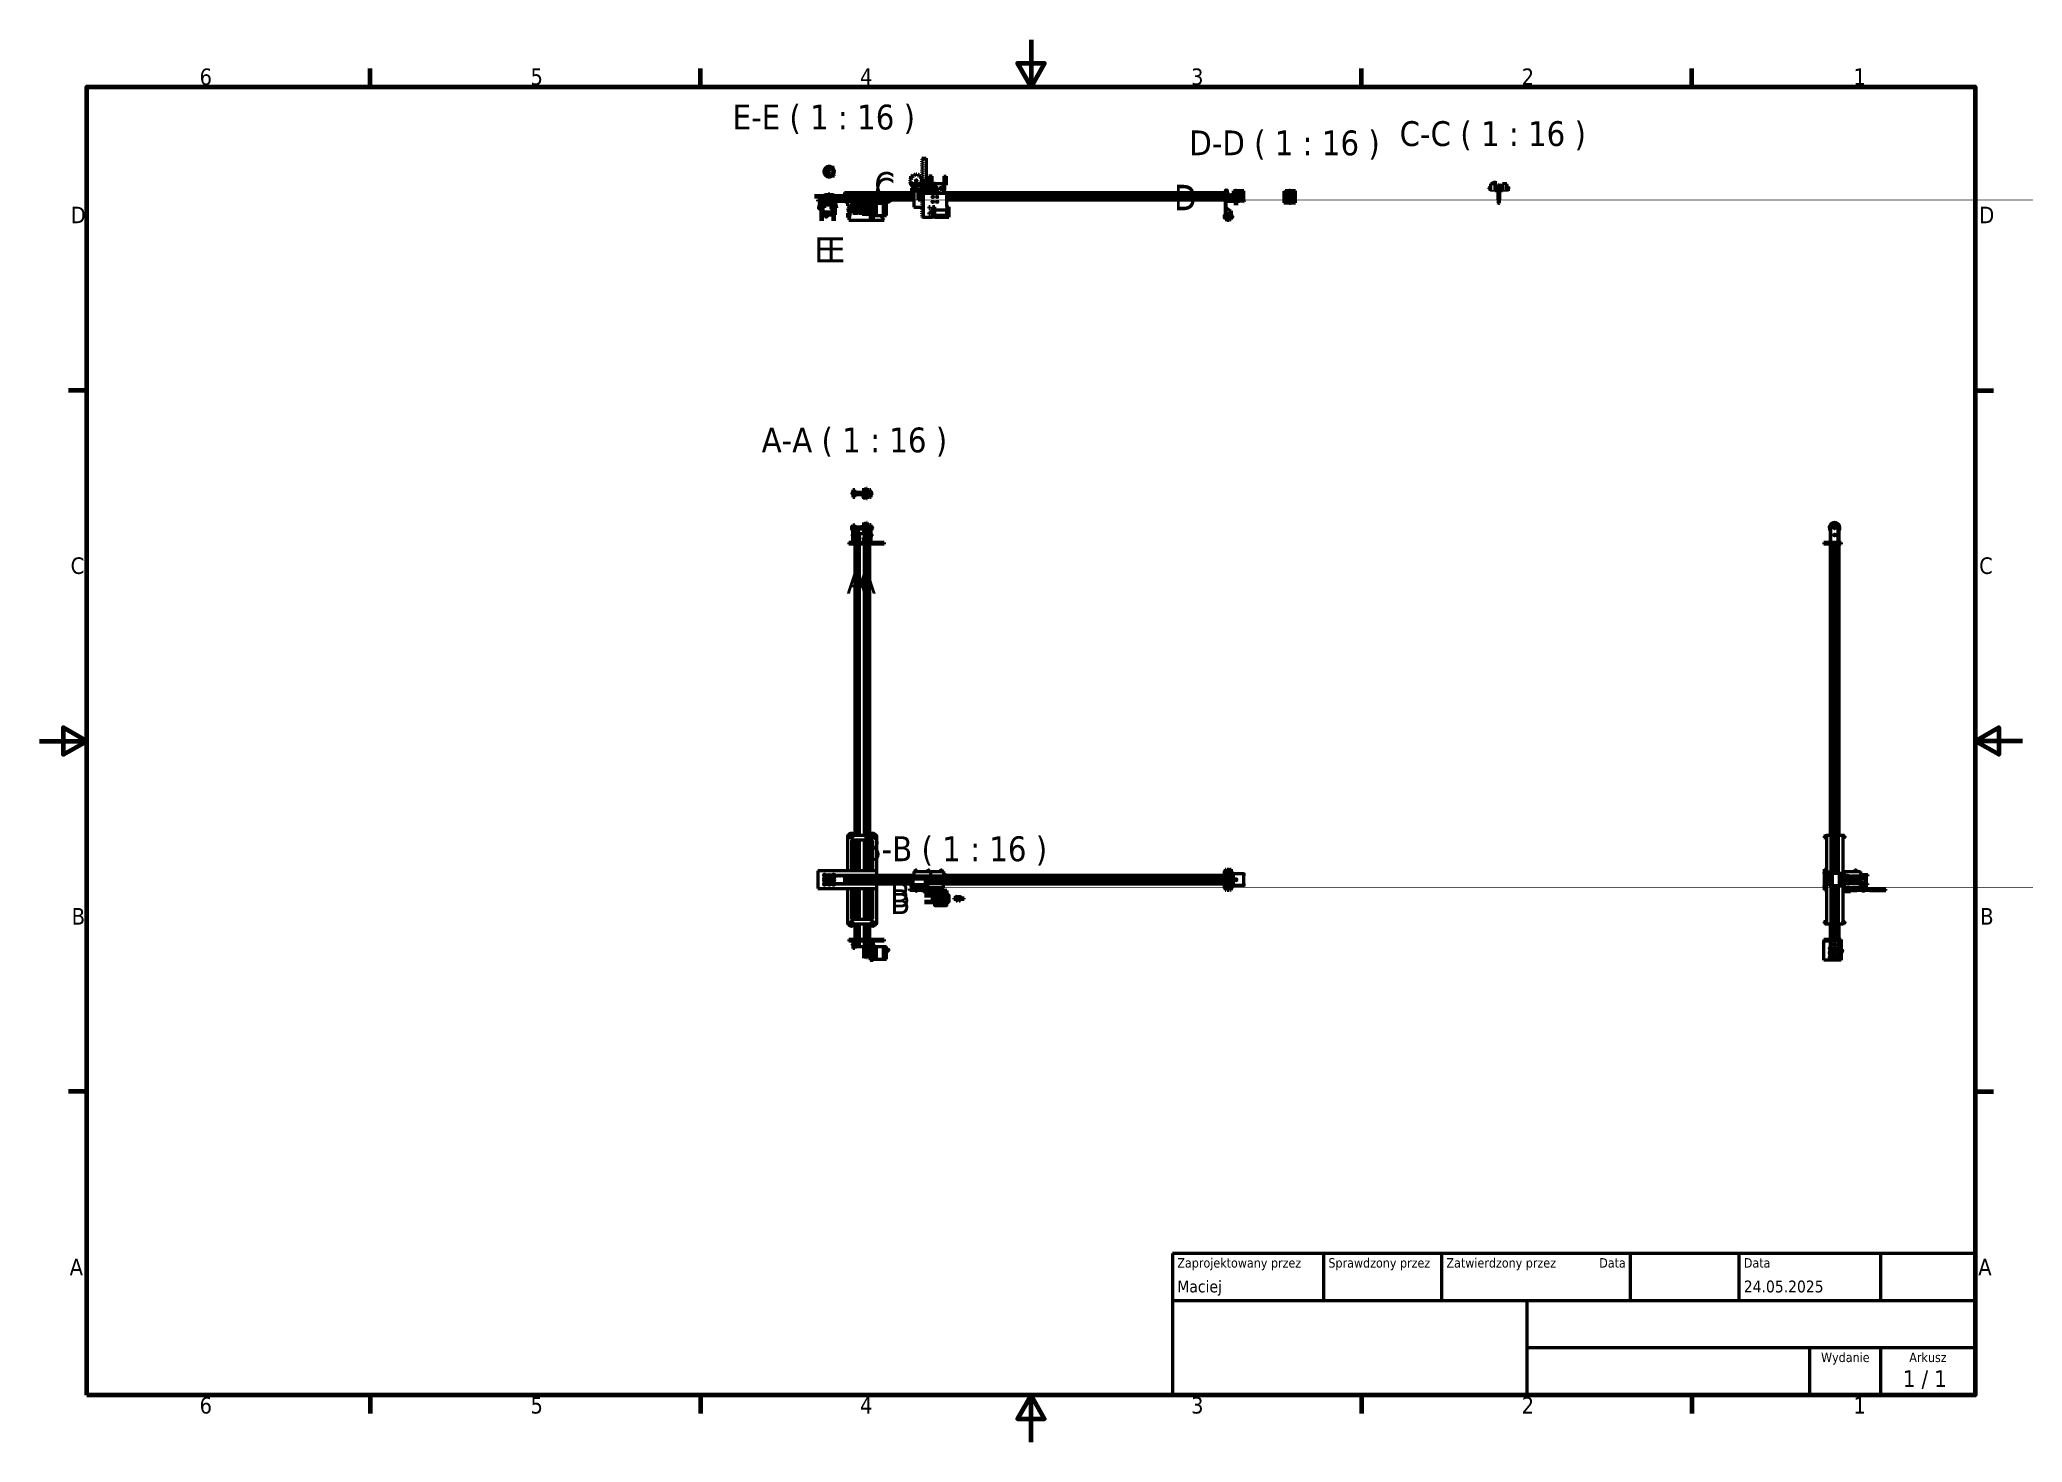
# Model space of a CAD drawing. Header units: millimetres. Extents: x 0 to 6720, y 0 to 4752.
import ezdxf
from ezdxf.enums import TextEntityAlignment as Align

# ---------------------------------------------------------------- set-up
doc = ezdxf.new("R2010")
doc.units = ezdxf.units.MM
doc.header["$LTSCALE"] = 16
doc.linetypes.add('CHAIN', pattern=[0.3543, 0.2362, -0.0295, 0.0591, -0.0295])
doc.linetypes.add('DASHED', pattern=[0.2068, 0.1655, -0.0413])
for name, color, linetype, lineweight in [('Kreskowanie (ISO)', 7, 'Continuous', 18), ('Linia przekroju (ISO)', 7, 'CHAIN', 70), ('Linia przerwania (ISO)', 7, 'Continuous', 25), ('Obramowanie (ISO)', 7, 'Continuous', 70), ('Symbol (ISO)', 7, 'Continuous', 25), ('Tytuł (ISO)', 7, 'Continuous', 50), ('Ukryte (ISO)', 7, 'DASHED', 35), ('Widoczne (ISO)', 7, 'Continuous', 50), ('Widoczne wąskie (ISO)', 7, 'Continuous', 35)]:
    doc.layers.add(name, color=color, linetype=linetype, lineweight=lineweight)
doc.styles.add('Styl tekstu39', font='tahoma.ttf')
doc.styles.add('Styl tekstu41', font='tahoma.ttf')
doc.styles.add('Tekst etykiety (ISO)', font='tahoma.ttf')
doc.styles.add('Tekst notatki (ISO)', font='tahoma.ttf')
pattern_1 = [(45, (0, 0), (-35.92102, 35.92102), [])]
pattern_2 = [(135.0002, (0, 0), (-35.9209, -35.92116), [])]
pattern_3 = [(60, (0, 0), (-43.9941, 25.4), [])]
pattern_4 = [(120.0002, (0, 0), (-43.994, -25.40013), [])]
pattern_5 = [(30, (0, 0), (-25.4, 43.9941), [])]
pattern_6 = [(150.0002, (0, 0), (-25.3998, -43.9942), [])]

msp = doc.modelspace()

# ---------------------------------------------------------------- texts
at = {"layer": 'Symbol (ISO)', "char_height": 84, "attachment_point": 7, "style": 'Tekst etykiety (ISO)'}
for s, insert in [('E-E ( 1 : 16 )', (2348.7, 4432.7)), ('D-D ( 1 : 16 )', (3896.4, 4345.2)), ('C-C ( 1 : 16 )', (4609.4, 4376.6)), ('A-A ( 1 : 16 )', (2447.2, 3338.8)), ('B-B ( 1 : 16 )', (2785.8, 1953.7))]:
    msp.add_mtext(s, dxfattribs=dict(at, insert=insert))

# ---------------------------------------------------------------- blocks, each defined once
blk = doc.blocks.new('Ramki Ramka domyślna')
at = {"layer": 'Obramowanie (ISO)'}
for p, q in [((70, 287), (70, 290.9)), ((140, 287), (140, 290.9)), ((280, 287), (280, 290.9)), ((350, 287), (350, 290.9)), ((10, 222.75), (6.1, 222.75)), ((410, 222.75), (413.9, 222.75)), ((10, 74.25), (6.1, 74.25)), ((410, 74.25), (413.9, 74.25)), ((70, 10), (70, 6.1)), ((140, 10), (140, 6.1)), ((280, 10), (280, 6.1)), ((350, 10), (350, 6.1))]:
    blk.add_line(p, q, dxfattribs=at)
at = {"layer": 'Obramowanie (ISO)', "flags": 128}
for points in [[(210, 297), (210, 287), (207.11, 292), (212.89, 292), (210, 287)], [(10, 10), (10, 287), (410, 287), (410, 10), (10, 10)], [(0, 148.5), (10, 148.5), (5, 151.39), (5, 145.61), (10, 148.5)], [(420, 148.5), (410, 148.5), (415, 151.39), (415, 145.61), (410, 148.5)], [(210, 0), (210, 10), (207.11, 5), (212.89, 5), (210, 10)]]:
    blk.add_lwpolyline(points, dxfattribs=at)
at = {"layer": 'Obramowanie (ISO)', "char_height": 3.5, "attachment_point": 7, "style": 'Tekst notatki (ISO)'}
for s, insert in [('6', (33.88, 287.33)), ('5', (103.98, 287.33)), ('4', (173.78, 287.4)), ('3', (243.91, 287.33)), ('2', (313.94, 287.4)), ('1', (384.21, 287.4)), ('D', (6.57, 258.13)), ('D', (410.87, 258.13)), ('C', (6.56, 183.81)), ('C', (410.86, 183.81)), ('B', (6.78, 109.63)), ('B', (411.08, 109.63)), ('A', (6.36, 35.38)), ('A', (410.66, 35.38)), ('6', (33.88, 6.03)), ('5', (103.98, 6.03)), ('4', (173.78, 6.1)), ('3', (243.91, 6.03)), ('2', (313.94, 6.1)), ('1', (384.21, 6.1))]:
    blk.add_mtext(s, dxfattribs=dict(at, insert=insert))
blk = doc.blocks.new('Tabelki rysunkowe ISO')
at = {"layer": 'Tytuł (ISO)'}
for p, q in [((270.07, 130), (100.07, 130)), ((100.07, 130), (100.07, 100)), ((132.07, 120), (132.07, 130)), ((157.07, 120), (157.07, 130)), ((197.07, 120), (197.07, 130)), ((220.07, 120), (220.07, 130)), ((250.07, 120), (250.07, 130)), ((270.07, 100), (270.07, 130)), ((100.07, 120), (270.07, 120)), ((175.07, 120), (175.07, 100)), ((270.07, 110), (175.07, 110)), ((235.07, 100), (235.07, 110)), ((250.07, 100), (250.07, 110)), ((100.07, 100), (270.07, 100))]:
    blk.add_line(p, q, dxfattribs=at)
at = {"layer": 'Tytuł (ISO)', "style": 'Styl tekstu41'}
for s, p in [('Zaprojektowany przez', (101.07, 129)), ('Sprawdzony przez', (133.07, 129)), ('Zatwierdzony przez', (158.07, 129)), ('Data', (221.07, 129))]:
    blk.add_text(s, height=2, dxfattribs=at).set_placement(p, align=Align.TOP_LEFT)
blk.add_text('Data', height=2, dxfattribs=at).set_placement((196.07, 129), align=Align.TOP_RIGHT)
for s, p in [('Wydanie', (242.57, 109)), ('Arkusz', (260.07, 109))]:
    blk.add_text(s, height=2, dxfattribs=at).set_placement(p, align=Align.TOP_CENTER)
at = {"layer": 'Tytuł (ISO)', "style": 'Tekst notatki (ISO)'}
blk.add_text('1 / 1 ', height=3.5, dxfattribs=at).set_placement((260.07, 103.5), align=Align.MIDDLE_CENTER)
at = {"layer": 'Tytuł (ISO)', "style": 'Styl tekstu39'}
for tag, p in [('REDAGOWANIE', (101.07, 121)), ('SPRAWDZONE_PRZEZ', (133.07, 121)), ('KONSTRUKCJA_ZATWIERDZONA_PRZEZ', (158.07, 121)), ('DATA_UTWORZENIA', (221.07, 121))]:
    blk.add_attdef(tag, text='', height=2.5, dxfattribs=at).set_placement(p, align=Align.BOTTOM_LEFT)
blk.add_attdef('DATA_ZATWIERDZENIA_KONSTRUKCJI', text='', height=2.5, dxfattribs=at).set_placement((196.07, 121), align=Align.BOTTOM_RIGHT)
at = {"layer": 'Tytuł (ISO)', "style": 'Tekst notatki (ISO)'}
for tag, p in [('TYTUŁ', (222.57, 115)), ('NUMER_WERSJI', (242.57, 103.5))]:
    blk.add_attdef(tag, text='', height=3.5, dxfattribs=at).set_placement(p, align=Align.MIDDLE_CENTER)
at = {"layer": 'Tytuł (ISO)', "lineweight": 30, "flags": 104}
blk.add_attdef('FIRMA', text='', height=3.5, dxfattribs=at).set_placement((137.41, 109.96), align=Align.MIDDLE_CENTER)
at = {"layer": 'Tytuł (ISO)', "style": 'Tekst notatki (ISO)'}
blk.add_attdef('NUMER_CZĘŚCI', text='', height=3.5, dxfattribs=at).set_placement((176.07, 105), align=Align.MIDDLE_LEFT)
blk = doc.blocks.new('2dTransPrzekrój0')
at = {"layer": 'Linia przekroju (ISO)', "linetype": 'CHAIN', "ltscale": 5.562306}
blk.add_line((171.66, 193.64), (176.66, 193.64), dxfattribs=at)
at = {"layer": 'Linia przekroju (ISO)', "linetype": 'Continuous', "lineweight": 140}
blk.add_line((171.66, 193.64), (176.66, 193.64), dxfattribs=at)
at = {"layer": 'Linia przekroju (ISO)', "linetype": 'Continuous'}
for p, q in [((173.16, 193.64), (172.66, 191.14)), ((173.16, 191.14), (173.16, 193.64)), ((173.66, 191.14), (173.16, 193.64)), ((175.16, 193.64), (174.66, 191.14)), ((175.16, 191.14), (175.16, 193.64)), ((175.66, 191.14), (175.16, 193.64)), ((172.66, 191.14), (173.66, 191.14)), ((173.16, 188.42), (173.16, 191.14)), ((174.66, 191.14), (175.66, 191.14)), ((175.16, 188.42), (175.16, 191.14))]:
    blk.add_line(p, q, dxfattribs=at)
at = {"layer": 'Linia przekroju (ISO)', "linetype": 'Continuous', "flags": 128}
for points in [[(173.66, 191.14), (173.16, 193.64), (172.66, 191.14), (173.66, 191.14)], [(175.66, 191.14), (175.16, 193.64), (174.66, 191.14), (175.66, 191.14)]]:
    blk.add_lwpolyline(points, dxfattribs=at)
at = {"layer": 'Linia przekroju (ISO)'}
for points in [[(173.66, 191.14), (173.16, 193.64), (172.66, 191.14), (173.66, 191.14)], [(175.66, 191.14), (175.16, 193.64), (174.66, 191.14), (175.66, 191.14)]]:
    blk.add_solid(points, dxfattribs=at)
at = {"layer": 'Linia przekroju (ISO)', "char_height": 5.25, "attachment_point": 7, "style": 'Tekst etykiety (ISO)'}
for insert in [(170.92, 179.67), (172.93, 179.67)]:
    blk.add_mtext('A', dxfattribs=dict(at, insert=insert))
blk = doc.blocks.new('2dTransPrzekrój1')
at = {"layer": 'Linia przekroju (ISO)', "linetype": 'Continuous'}
for p, q in [((187.42, 115.88), (189.92, 115.88)), ((187.42, 114.47), (189.92, 114.47)), ((192.42, 115.88), (189.92, 116.38)), ((189.92, 116.38), (189.92, 115.38)), ((189.92, 115.88), (192.42, 115.88)), ((189.92, 115.38), (192.42, 115.88)), ((192.42, 114.47), (189.92, 114.97)), ((189.92, 114.97), (189.92, 113.97)), ((189.92, 114.47), (192.42, 114.47)), ((189.92, 113.97), (192.42, 114.47))]:
    blk.add_line(p, q, dxfattribs=at)
at = {"layer": 'Linia przekroju (ISO)', "linetype": 'CHAIN', "ltscale": 1.560925}
blk.add_line((192.42, 115.88), (192.42, 114.47), dxfattribs=at)
at = {"layer": 'Linia przekroju (ISO)', "linetype": 'Continuous', "lineweight": 140}
blk.add_line((192.42, 115.88), (192.42, 114.47), dxfattribs=at)
at = {"layer": 'Linia przekroju (ISO)', "linetype": 'Continuous', "flags": 128}
for points in [[(189.92, 115.38), (192.42, 115.88), (189.92, 116.38), (189.92, 115.38)], [(189.92, 113.97), (192.42, 114.47), (189.92, 114.97), (189.92, 113.97)]]:
    blk.add_lwpolyline(points, dxfattribs=at)
at = {"layer": 'Linia przekroju (ISO)'}
for points in [[(189.92, 115.38), (192.42, 115.88), (189.92, 116.38), (189.92, 115.38)], [(189.92, 113.97), (192.42, 114.47), (189.92, 114.97), (189.92, 113.97)]]:
    blk.add_solid(points, dxfattribs=at)
at = {"layer": 'Linia przekroju (ISO)', "char_height": 5.25, "attachment_point": 7, "style": 'Tekst etykiety (ISO)'}
for insert in [(180.19, 113.25), (180.19, 111.85)]:
    blk.add_mtext('B', dxfattribs=dict(at, insert=insert))
blk = doc.blocks.new('2dTransPrzekrój2')
at = {"layer": 'Linia przekroju (ISO)', "linetype": 'Continuous'}
for p, q in [((184.43, 266.37), (187.15, 266.37)), ((184.43, 265.12), (187.15, 265.12)), ((189.65, 266.37), (187.15, 266.87)), ((187.15, 266.87), (187.15, 265.87)), ((187.15, 266.37), (189.65, 266.37)), ((187.15, 265.87), (189.65, 266.37)), ((189.65, 265.12), (187.15, 265.62)), ((187.15, 265.62), (187.15, 264.62)), ((187.15, 265.12), (189.65, 265.12)), ((187.15, 264.62), (189.65, 265.12))]:
    blk.add_line(p, q, dxfattribs=at)
at = {"layer": 'Linia przekroju (ISO)', "linetype": 'CHAIN', "ltscale": 1.938596}
blk.add_line((189.65, 266.62), (189.65, 264.87), dxfattribs=at)
at = {"layer": 'Linia przekroju (ISO)', "linetype": 'Continuous', "lineweight": 140}
blk.add_line((189.65, 266.62), (189.65, 264.87), dxfattribs=at)
at = {"layer": 'Linia przekroju (ISO)', "linetype": 'Continuous', "flags": 128}
for points in [[(187.15, 265.87), (189.65, 266.37), (187.15, 266.87), (187.15, 265.87)], [(187.15, 264.62), (189.65, 265.12), (187.15, 265.62), (187.15, 264.62)]]:
    blk.add_lwpolyline(points, dxfattribs=at)
at = {"layer": 'Linia przekroju (ISO)'}
for points in [[(187.15, 265.87), (189.65, 266.37), (187.15, 266.87), (187.15, 265.87)], [(187.15, 264.62), (189.65, 265.12), (187.15, 265.62), (187.15, 264.62)]]:
    blk.add_solid(points, dxfattribs=at)
at = {"layer": 'Linia przekroju (ISO)', "char_height": 5.25, "attachment_point": 7, "style": 'Tekst etykiety (ISO)'}
for insert in [(176.83, 263.61), (176.83, 262.35)]:
    blk.add_mtext('C', dxfattribs=dict(at, insert=insert))
blk = doc.blocks.new('2dTransPrzekrój3')
at = {"layer": 'Linia przekroju (ISO)', "linetype": 'CHAIN', "ltscale": 3.514639}
blk.add_line((253.39, 265.15), (253.39, 261.99), dxfattribs=at)
at = {"layer": 'Linia przekroju (ISO)', "linetype": 'Continuous', "lineweight": 140}
blk.add_line((253.39, 265.15), (253.39, 261.99), dxfattribs=at)
at = {"layer": 'Linia przekroju (ISO)', "linetype": 'Continuous'}
for p, q in [((248.17, 263.65), (250.89, 263.65)), ((248.17, 263.49), (250.89, 263.49)), ((253.39, 263.65), (250.89, 264.15)), ((250.89, 264.15), (250.89, 263.15)), ((253.39, 263.49), (250.89, 263.99)), ((250.89, 263.99), (250.89, 262.99)), ((250.89, 263.65), (253.39, 263.65)), ((250.89, 263.15), (253.39, 263.65)), ((250.89, 263.49), (253.39, 263.49)), ((250.89, 262.99), (253.39, 263.49))]:
    blk.add_line(p, q, dxfattribs=at)
at = {"layer": 'Linia przekroju (ISO)', "linetype": 'Continuous', "flags": 128}
for points in [[(250.89, 263.15), (253.39, 263.65), (250.89, 264.15), (250.89, 263.15)], [(250.89, 262.99), (253.39, 263.49), (250.89, 263.99), (250.89, 262.99)]]:
    blk.add_lwpolyline(points, dxfattribs=at)
at = {"layer": 'Linia przekroju (ISO)'}
for points in [[(250.89, 263.15), (253.39, 263.65), (250.89, 264.15), (250.89, 263.15)], [(250.89, 262.99), (253.39, 263.49), (250.89, 263.99), (250.89, 262.99)]]:
    blk.add_solid(points, dxfattribs=at)
at = {"layer": 'Linia przekroju (ISO)', "char_height": 5.25, "attachment_point": 7, "style": 'Tekst etykiety (ISO)'}
for insert in [(240.3, 261.03), (240.3, 260.87)]:
    blk.add_mtext('D', dxfattribs=dict(at, insert=insert))
blk = doc.blocks.new('2dTransPrzekrój4')
at = {"layer": 'Linia przekroju (ISO)', "linetype": 'CHAIN', "ltscale": 6.199977}
blk.add_line((164.16, 263.85), (169.74, 263.85), dxfattribs=at)
at = {"layer": 'Linia przekroju (ISO)', "linetype": 'Continuous', "lineweight": 140}
blk.add_line((164.16, 263.85), (169.74, 263.85), dxfattribs=at)
at = {"layer": 'Linia przekroju (ISO)', "linetype": 'Continuous'}
for p, q in [((165.66, 263.85), (165.16, 261.35)), ((165.16, 261.35), (166.16, 261.35)), ((165.66, 261.35), (165.66, 263.85)), ((166.16, 261.35), (165.66, 263.85)), ((165.66, 258.63), (165.66, 261.35)), ((168.24, 263.85), (167.74, 261.35)), ((167.74, 261.35), (168.74, 261.35)), ((168.24, 261.35), (168.24, 263.85)), ((168.74, 261.35), (168.24, 263.85)), ((168.24, 258.63), (168.24, 261.35))]:
    blk.add_line(p, q, dxfattribs=at)
at = {"layer": 'Linia przekroju (ISO)', "linetype": 'Continuous', "flags": 128}
for points in [[(166.16, 261.35), (165.66, 263.85), (165.16, 261.35), (166.16, 261.35)], [(168.74, 261.35), (168.24, 263.85), (167.74, 261.35), (168.74, 261.35)]]:
    blk.add_lwpolyline(points, dxfattribs=at)
at = {"layer": 'Linia przekroju (ISO)'}
for points in [[(166.16, 261.35), (165.66, 263.85), (165.16, 261.35), (166.16, 261.35)], [(168.74, 261.35), (168.24, 263.85), (167.74, 261.35), (168.74, 261.35)]]:
    blk.add_solid(points, dxfattribs=at)
at = {"layer": 'Linia przekroju (ISO)', "char_height": 5.25, "attachment_point": 7, "style": 'Tekst etykiety (ISO)'}
for insert in [(164.16, 249.88), (166.74, 249.88)]:
    blk.add_mtext('E', dxfattribs=dict(at, insert=insert))

# ---------------------------------------------------------------- hatches: boundary and pattern name
at = {"layer": 'Kreskowanie (ISO)'}
h = msp.add_hatch(dxfattribs=at)
h.set_pattern_fill('ANSI31', color=256, scale=406.4, angle=-14.99998, style=0)
h.set_pattern_definition(pattern_5)
edge = h.paths.add_edge_path()
edge.add_line((2693.1, 4291.3), (2692.8, 4291.3))
edge.add_line((2692.8, 4291.3), (2692.7, 4290.9))
edge.add_line((2692.7, 4290.9), (2691.4, 4290.9))
edge.add_line((2691.4, 4290.9), (2691.2, 4291.3))
edge.add_line((2691.2, 4291.3), (2690.7, 4291.3))
edge.add_line((2690.7, 4291.3), (2690.6, 4290.9))
edge.add_line((2690.6, 4290.9), (2689.3, 4290.9))
edge.add_line((2689.3, 4290.9), (2689.2, 4291.3))
edge.add_line((2689.2, 4291.3), (2688.7, 4291.3))
edge.add_line((2688.7, 4291.3), (2688.5, 4290.9))
edge.add_line((2688.5, 4290.9), (2687.3, 4290.9))
edge.add_line((2687.3, 4290.9), (2687.1, 4291.3))
edge.add_line((2687.1, 4291.3), (2686.6, 4291.3))
edge.add_line((2686.6, 4291.3), (2686.5, 4290.9))
edge.add_line((2686.5, 4290.9), (2685.2, 4290.9))
edge.add_line((2685.2, 4290.9), (2685, 4291.3))
edge.add_line((2685, 4291.3), (2684.6, 4291.3))
edge.add_line((2684.6, 4291.3), (2684.4, 4290.9))
edge.add_line((2684.4, 4290.9), (2683.1, 4290.9))
edge.add_line((2683.1, 4290.9), (2683, 4291.3))
edge.add_line((2683, 4291.3), (2682.5, 4291.3))
edge.add_line((2682.5, 4291.3), (2682.4, 4290.9))
edge.add_line((2682.4, 4290.9), (2681.1, 4290.9))
edge.add_line((2681.1, 4290.9), (2680.9, 4291.3))
edge.add_line((2680.9, 4291.3), (2680.4, 4291.3))
edge.add_line((2680.4, 4291.3), (2680.3, 4290.9))
edge.add_line((2680.3, 4290.9), (2679, 4290.9))
edge.add_line((2679, 4290.9), (2678.9, 4291.3))
edge.add_line((2678.9, 4291.3), (2678.4, 4291.3))
edge.add_line((2678.4, 4291.3), (2678.2, 4290.9))
edge.add_line((2678.2, 4290.9), (2676.9, 4290.9))
edge.add_line((2676.9, 4290.9), (2676.8, 4291.3))
edge.add_line((2676.8, 4291.3), (2676.3, 4291.3))
edge.add_line((2676.3, 4291.3), (2676.2, 4290.9))
edge.add_line((2676.2, 4290.9), (2675.5, 4290.9))
edge.add_ellipse((2675.5, 4304.9), major_axis=(-14, 0), ratio=1, start_angle=87.36601, end_angle=90, ccw=False)
edge.add_line((2674.9, 4290.9), (2674.8, 4291.3))
edge.add_line((2674.8, 4291.3), (2674.3, 4291.3))
edge.add_line((2674.3, 4291.3), (2674.1, 4290.9))
edge.add_ellipse((2675.5, 4304.9), major_axis=(-13.9, 1.4), ratio=1, start_angle=84.73188, end_angle=90, ccw=False)
edge.add_line((2672.8, 4291.1), (2672.8, 4291.5))
edge.add_line((2672.8, 4291.5), (2672.3, 4291.7))
edge.add_line((2672.3, 4291.7), (2672.1, 4291.3))
edge.add_ellipse((2675.5, 4304.9), major_axis=(-3.4, -13.6), ratio=1, start_angle=354.73188, end_angle=360, ccw=False)
edge.add_line((2670.8, 4291.7), (2670.9, 4292.1))
edge.add_line((2670.9, 4292.1), (2670.4, 4292.3))
edge.add_line((2670.4, 4292.3), (2670.1, 4292))
edge.add_ellipse((2675.5, 4304.9), major_axis=(-12.9, 5.4), ratio=1, start_angle=84.73188, end_angle=90, ccw=False)
edge.add_line((2669, 4292.5), (2669, 4292.9))
edge.add_line((2669, 4292.9), (2668.6, 4293.2))
edge.add_line((2668.6, 4293.2), (2668.3, 4292.9))
edge.add_ellipse((2675.5, 4304.9), major_axis=(-12, 7.2), ratio=1, start_angle=84.73188, end_angle=90, ccw=False)
edge.add_line((2667.2, 4293.6), (2667.3, 4294))
edge.add_line((2667.3, 4294), (2667, 4294.3))
edge.add_line((2667, 4294.3), (2667, 4294.3))
edge.add_line((2667, 4294.3), (2666.7, 4294.1))
edge.add_line((2666.7, 4294.1), (2666.6, 4294.1))
edge.add_ellipse((2675.5, 4304.9), major_axis=(-10.8, 8.9), ratio=1, start_angle=84.73188, end_angle=90, ccw=False)
edge.add_line((2665.7, 4294.9), (2665.8, 4295.3))
edge.add_line((2665.8, 4295.3), (2665.5, 4295.6))
edge.add_line((2665.5, 4295.6), (2665.5, 4295.7))
edge.add_line((2665.5, 4295.7), (2665.2, 4295.5))
edge.add_line((2665.2, 4295.5), (2665.1, 4295.5))
edge.add_ellipse((2675.5, 4304.9), major_axis=(-10.4, -9.4), ratio=1, start_angle=354.73188, end_angle=360, ccw=False)
edge.add_line((2664.3, 4296.5), (2664.5, 4296.8))
edge.add_line((2664.5, 4296.8), (2664.3, 4297.1))
edge.add_line((2664.3, 4297.1), (2664.3, 4297.2))
edge.add_line((2664.3, 4297.2), (2663.9, 4297.2))
edge.add_line((2663.9, 4297.2), (2663.9, 4297.1))
edge.add_ellipse((2675.5, 4304.9), major_axis=(-11.7, -7.8), ratio=1, start_angle=354.73188, end_angle=360, ccw=False)
edge.add_line((2663.2, 4298.2), (2663.5, 4298.5))
edge.add_line((2663.5, 4298.5), (2663.3, 4298.8))
edge.add_line((2663.3, 4298.8), (2663.3, 4299))
edge.add_line((2663.3, 4299), (2662.9, 4298.9))
edge.add_line((2662.9, 4298.9), (2662.8, 4298.9))
edge.add_ellipse((2675.5, 4304.9), major_axis=(-12.7, -6), ratio=1, start_angle=354.73188, end_angle=360, ccw=False)
edge.add_line((2662.3, 4300.1), (2662.7, 4300.4))
edge.add_line((2662.7, 4300.4), (2662.6, 4300.6))
edge.add_line((2662.6, 4300.6), (2662.5, 4300.8))
edge.add_line((2662.5, 4300.8), (2662.2, 4300.9))
edge.add_line((2662.2, 4300.9), (2662.1, 4300.9))
edge.add_ellipse((2675.5, 4304.9), major_axis=(-13.4, -4), ratio=1, start_angle=354.73188, end_angle=360, ccw=False)
edge.add_line((2661.8, 4302.1), (2662.1, 4302.3))
edge.add_line((2662.1, 4302.3), (2662.1, 4302.5))
edge.add_line((2662.1, 4302.5), (2662.1, 4302.8))
edge.add_line((2662.1, 4302.8), (2661.7, 4302.9))
edge.add_line((2661.7, 4302.9), (2661.7, 4302.9))
edge.add_ellipse((2675.5, 4304.9), major_axis=(-2, 13.9), ratio=1, start_angle=84.73188, end_angle=90, ccw=False)
edge.add_line((2661.5, 4304.2), (2661.9, 4304.3))
edge.add_line((2661.9, 4304.3), (2661.9, 4304.4))
edge.add_line((2661.9, 4304.4), (2661.9, 4304.8))
edge.add_line((2661.9, 4304.8), (2661.6, 4304.9))
edge.add_line((2661.6, 4304.9), (2661.5, 4304.9))
edge.add_ellipse((2675.5, 4304.9), major_axis=(-14, 0), ratio=1, start_angle=354.73188, end_angle=360, ccw=False)
edge.add_line((2661.6, 4306.2), (2662, 4306.3))
edge.add_line((2662, 4306.3), (2662, 4306.4))
edge.add_line((2662, 4306.4), (2662, 4306.8))
edge.add_line((2662, 4306.8), (2661.7, 4307))
edge.add_line((2661.7, 4307), (2661.7, 4307))
edge.add_ellipse((2675.5, 4304.9), major_axis=(-13.9, 2.1), ratio=1, start_angle=354.73188, end_angle=360, ccw=False)
edge.add_line((2661.9, 4308.2), (2662.3, 4308.3))
edge.add_line((2662.3, 4308.3), (2662.3, 4308.3))
edge.add_line((2662.3, 4308.3), (2662.5, 4308.8))
edge.add_line((2662.5, 4308.8), (2662.2, 4309))
edge.add_line((2662.2, 4309), (2662.1, 4309))
edge.add_ellipse((2675.5, 4304.9), major_axis=(-13.4, 4.1), ratio=1, start_angle=354.73188, end_angle=360, ccw=False)
edge.add_line((2662.6, 4310.2), (2662.9, 4310.2))
edge.add_line((2662.9, 4310.2), (2663, 4310.2))
edge.add_line((2663, 4310.2), (2663.2, 4310.6))
edge.add_line((2663.2, 4310.6), (2662.9, 4310.9))
edge.add_line((2662.9, 4310.9), (2662.9, 4310.9))
edge.add_ellipse((2675.5, 4304.9), major_axis=(6, 12.7), ratio=1, start_angle=84.73188, end_angle=90, ccw=False)
edge.add_line((2663.5, 4312.1), (2663.6, 4312))
edge.add_line((2663.6, 4312), (2663.9, 4312))
edge.add_line((2663.9, 4312), (2664.1, 4312.4))
edge.add_line((2664.1, 4312.4), (2664, 4312.6))
edge.add_line((2664, 4312.6), (2663.9, 4312.7))
edge.add_ellipse((2675.5, 4304.9), major_axis=(7.8, 11.6), ratio=1, start_angle=84.73188, end_angle=90, ccw=False)
edge.add_line((2664.7, 4313.7), (2664.7, 4313.7))
edge.add_line((2664.7, 4313.7), (2665, 4313.6))
edge.add_line((2665, 4313.6), (2665.4, 4314))
edge.add_line((2665.4, 4314), (2665.3, 4314.1))
edge.add_line((2665.3, 4314.1), (2665.2, 4314.3))
edge.add_ellipse((2675.5, 4304.9), major_axis=(-10.4, 9.4), ratio=1, start_angle=354.73188, end_angle=360, ccw=False)
edge.add_line((2666.1, 4315.2), (2666.1, 4315.2))
edge.add_line((2666.1, 4315.2), (2666.4, 4315))
edge.add_line((2666.4, 4315), (2666.8, 4315.4))
edge.add_line((2666.8, 4315.4), (2666.8, 4315.4))
edge.add_line((2666.8, 4315.4), (2666.7, 4315.7))
edge.add_ellipse((2675.5, 4304.9), major_axis=(10.9, 8.9), ratio=1, start_angle=84.73188, end_angle=90, ccw=False)
edge.add_line((2667.7, 4316.5), (2667.7, 4316.5))
edge.add_line((2667.7, 4316.5), (2668, 4316.3))
edge.add_line((2668, 4316.3), (2668.4, 4316.5))
edge.add_line((2668.4, 4316.5), (2668.4, 4316.5))
edge.add_line((2668.4, 4316.5), (2668.3, 4316.9))
edge.add_ellipse((2675.5, 4304.9), major_axis=(12, 7.2), ratio=1, start_angle=84.73188, end_angle=90, ccw=False)
edge.add_line((2669.5, 4317.5), (2669.5, 4317.5))
edge.add_line((2669.5, 4317.5), (2669.8, 4317.2))
edge.add_line((2669.8, 4317.2), (2670.1, 4317.4))
edge.add_line((2670.1, 4317.4), (2670.2, 4317.4))
edge.add_line((2670.2, 4317.4), (2670.2, 4317.9))
edge.add_ellipse((2675.5, 4304.9), major_axis=(13, 5.3), ratio=1, start_angle=84.73188, end_angle=90, ccw=False)
edge.add_line((2671.4, 4318.3), (2671.4, 4318.3))
edge.add_line((2671.4, 4318.3), (2671.6, 4318))
edge.add_line((2671.6, 4318), (2672, 4318))
edge.add_line((2672, 4318), (2672.1, 4318.1))
edge.add_line((2672.1, 4318.1), (2672.1, 4318.5))
edge.add_ellipse((2675.5, 4304.9), major_axis=(13.6, 3.4), ratio=1, start_angle=84.73188, end_angle=90, ccw=False)
edge.add_line((2673.4, 4318.8), (2673.4, 4318.7))
edge.add_line((2673.4, 4318.7), (2673.6, 4318.4))
edge.add_line((2673.6, 4318.4), (2673.9, 4318.4))
edge.add_line((2673.9, 4318.4), (2674.1, 4318.4))
edge.add_line((2674.1, 4318.4), (2674.2, 4318.9))
edge.add_ellipse((2675.5, 4304.9), major_axis=(14, 1.4), ratio=1, start_angle=84.7412, end_angle=90, ccw=False)
edge.add_line((2675.5, 4318.9), (2675.5, 4318.9))
edge.add_line((2675.5, 4318.9), (2675.6, 4318.5))
edge.add_line((2675.6, 4318.5), (2675.8, 4318.5))
edge.add_line((2675.8, 4318.5), (2676.1, 4318.5))
edge.add_line((2676.1, 4318.5), (2676.2, 4318.9))
edge.add_line((2676.2, 4318.9), (2677.5, 4318.9))
edge.add_line((2677.5, 4318.9), (2677.6, 4318.7))
edge.add_line((2677.6, 4318.7), (2677.7, 4318.5))
edge.add_line((2677.7, 4318.5), (2677.7, 4318.5))
edge.add_line((2677.7, 4318.5), (2678.1, 4318.5))
edge.add_line((2678.1, 4318.5), (2678.3, 4318.9))
edge.add_line((2678.3, 4318.9), (2679.6, 4318.9))
edge.add_line((2679.6, 4318.9), (2679.7, 4318.5))
edge.add_line((2679.7, 4318.5), (2680.2, 4318.5))
edge.add_line((2680.2, 4318.5), (2680.4, 4318.9))
edge.add_line((2680.4, 4318.9), (2681.6, 4318.9))
edge.add_line((2681.6, 4318.9), (2681.8, 4318.5))
edge.add_line((2681.8, 4318.5), (2682.3, 4318.5))
edge.add_line((2682.3, 4318.5), (2682.4, 4318.9))
edge.add_line((2682.4, 4318.9), (2683.7, 4318.9))
edge.add_line((2683.7, 4318.9), (2683.8, 4318.5))
edge.add_line((2683.8, 4318.5), (2684.3, 4318.5))
edge.add_line((2684.3, 4318.5), (2684.5, 4318.9))
edge.add_line((2684.5, 4318.9), (2685.8, 4318.9))
edge.add_line((2685.8, 4318.9), (2685.9, 4318.5))
edge.add_line((2685.9, 4318.5), (2686.4, 4318.5))
edge.add_line((2686.4, 4318.5), (2686.5, 4318.9))
edge.add_line((2686.5, 4318.9), (2687.8, 4318.9))
edge.add_line((2687.8, 4318.9), (2688, 4318.5))
edge.add_line((2688, 4318.5), (2688.5, 4318.5))
edge.add_line((2688.5, 4318.5), (2688.6, 4318.9))
edge.add_line((2688.6, 4318.9), (2689.9, 4318.9))
edge.add_line((2689.9, 4318.9), (2690, 4318.5))
edge.add_line((2690, 4318.5), (2690.5, 4318.5))
edge.add_line((2690.5, 4318.5), (2690.7, 4318.9))
edge.add_line((2690.7, 4318.9), (2691.9, 4318.9))
edge.add_line((2691.9, 4318.9), (2692.1, 4318.5))
edge.add_line((2692.1, 4318.5), (2692.6, 4318.5))
edge.add_line((2692.6, 4318.5), (2692.7, 4318.9))
edge.add_line((2692.7, 4318.9), (2693.3, 4318.9))
edge.add_line((2693.3, 4318.9), (2693.3, 4319.2))
edge.add_line((2693.3, 4319.2), (2675.5, 4319.2))
edge.add_ellipse((2675.5, 4304.9), major_axis=(-14.3, 0), ratio=1, start_angle=270, end_angle=450)
edge.add_line((2675.5, 4290.6), (2693.5, 4290.6))
edge.add_line((2693.5, 4290.6), (2693.1, 4291.3))
h.paths.add_polyline_path([(2692.3, 4318.9), (2692.3, 4318.9), (2692.3, 4318.9), (2692.3, 4318.9)], flags=0)
h.paths.add_polyline_path([(2688.2, 4318.9), (2688.2, 4318.9), (2688.2, 4318.9), (2688.2, 4318.9)], flags=0)
h.paths.add_polyline_path([(2684.1, 4318.9), (2684.1, 4318.9), (2684.1, 4318.9), (2684.1, 4318.9)], flags=0)
h.paths.add_polyline_path([(2680, 4318.9), (2680, 4318.9), (2680, 4318.9), (2680, 4318.9)], flags=0)
h.paths.add_polyline_path([(2675.8, 4318.9), (2675.8, 4318.9), (2675.8, 4318.9), (2675.8, 4318.9)], flags=0)
h.paths.add_polyline_path([(2671.8, 4318.4), (2671.8, 4318.4), (2671.8, 4318.4), (2671.8, 4318.4), (2671.8, 4318.4), (2671.8, 4318.4)], flags=0)
h.paths.add_polyline_path([(2668, 4316.7), (2668, 4316.7), (2668, 4316.7), (2668, 4316.7)], flags=0)
h.paths.add_polyline_path([(2664.9, 4314), (2664.9, 4314), (2664.9, 4314), (2664.9, 4314)], flags=0)
h.paths.add_polyline_path([(2662.7, 4310.5), (2662.7, 4310.5), (2662.7, 4310.5), (2662.7, 4310.5)], flags=0)
h.paths.add_polyline_path([(2661.7, 4306.6), (2661.7, 4306.6), (2661.7, 4306.6), (2661.7, 4306.6)], flags=0)
h.paths.add_polyline_path([(2661.8, 4302.5), (2661.8, 4302.5), (2661.8, 4302.5), (2661.8, 4302.5)], flags=0)
h.paths.add_polyline_path([(2663.1, 4298.6), (2663, 4298.6), (2663.1, 4298.6), (2663.1, 4298.6)], flags=0)
h.paths.add_polyline_path([(2665.4, 4295.3), (2665.4, 4295.3), (2665.4, 4295.3), (2665.4, 4295.3)], flags=0)
h.paths.add_polyline_path([(2668.6, 4292.7), (2668.6, 4292.7), (2668.6, 4292.7), (2668.6, 4292.7)], flags=0)
h.paths.add_polyline_path([(2672.5, 4291.3), (2672.5, 4291.3), (2672.5, 4291.3), (2672.5, 4291.3)], flags=0)
h.paths.add_polyline_path([(2676.6, 4290.9), (2676.6, 4290.9), (2676.6, 4290.9), (2676.6, 4290.9)], flags=0)
h.paths.add_polyline_path([(2680.7, 4290.9), (2680.7, 4290.9), (2680.7, 4290.9), (2680.7, 4290.9)], flags=0)
h.paths.add_polyline_path([(2684.8, 4290.9), (2684.8, 4290.9), (2684.8, 4290.9), (2684.8, 4290.9)], flags=0)
h.paths.add_polyline_path([(2688.9, 4290.9), (2688.9, 4290.9), (2688.9, 4290.9), (2688.9, 4290.9)], flags=0)
h.paths.add_polyline_path([(2693, 4290.9), (2693, 4290.9), (2693, 4290.9), (2693, 4290.9)], flags=0)
h.paths.add_polyline_path([(2691, 4290.9), (2691, 4290.9), (2691, 4290.9), (2691, 4290.9)], flags=0)
h.paths.add_polyline_path([(2686.9, 4290.9), (2686.9, 4290.9), (2686.9, 4290.9), (2686.9, 4290.9)], flags=0)
h.paths.add_polyline_path([(2682.7, 4290.9), (2682.7, 4290.9), (2682.7, 4290.9), (2682.7, 4290.9)], flags=0)
h.paths.add_polyline_path([(2678.6, 4290.9), (2678.6, 4290.9), (2678.6, 4290.9), (2678.6, 4290.9)], flags=0)
h.paths.add_polyline_path([(2674.5, 4291), (2674.5, 4291), (2674.5, 4291), (2674.5, 4291)], flags=0)
h.paths.add_polyline_path([(2670.5, 4291.9), (2670.5, 4291.9), (2670.5, 4291.9), (2670.5, 4291.9)], flags=0)
h.paths.add_polyline_path([(2666.9, 4293.9), (2666.9, 4293.9), (2666.9, 4293.9), (2666.9, 4293.9)], flags=0)
h.paths.add_polyline_path([(2664.1, 4296.8), (2664.1, 4296.8), (2664.1, 4296.8), (2664.1, 4296.8)], flags=0)
h.paths.add_polyline_path([(2662.3, 4300.5), (2662.3, 4300.5), (2662.3, 4300.5), (2662.3, 4300.5)], flags=0)
h.paths.add_polyline_path([(2661.6, 4304.5), (2661.6, 4304.5), (2661.6, 4304.5), (2661.6, 4304.5)], flags=0)
h.paths.add_polyline_path([(2662.1, 4308.6), (2662.1, 4308.6), (2662.1, 4308.6), (2662.1, 4308.6)], flags=0)
h.paths.add_polyline_path([(2663.7, 4312.4), (2663.7, 4312.4), (2663.7, 4312.4), (2663.7, 4312.4)], flags=0)
h.paths.add_polyline_path([(2666.4, 4315.5), (2666.4, 4315.5), (2666.4, 4315.5), (2666.4, 4315.5)], flags=0)
h.paths.add_polyline_path([(2669.8, 4317.7), (2669.8, 4317.7), (2669.8, 4317.7), (2669.8, 4317.7)], flags=0)
h.paths.add_polyline_path([(2673.8, 4318.8), (2673.8, 4318.8), (2673.8, 4318.8), (2673.8, 4318.8)], flags=0)
h.paths.add_polyline_path([(2677.9, 4318.9), (2677.9, 4318.9), (2677.9, 4318.9), (2677.9, 4318.9)], flags=0)
h.paths.add_polyline_path([(2682, 4318.9), (2682, 4318.9), (2682, 4318.9), (2682, 4318.9)], flags=0)
h.paths.add_polyline_path([(2686.1, 4318.9), (2686.1, 4318.9), (2686.1, 4318.9), (2686.1, 4318.9)], flags=0)
h.paths.add_polyline_path([(2690.3, 4318.9), (2690.3, 4318.9), (2690.3, 4318.9), (2690.3, 4318.9)], flags=0)
h = msp.add_hatch(dxfattribs=at)
h.set_pattern_fill('ANSI31', color=256, scale=406.4, angle=90.00021, style=0)
h.set_pattern_definition(pattern_2)
edge = h.paths.add_edge_path()
edge.add_ellipse((2681.4, 4317.5), major_axis=(0.0975, -0.0224), ratio=1, start_angle=0, end_angle=77.91301)
edge.add_ellipse((2675.5, 4304.9), major_axis=(-12.7, 5.9), ratio=1, start_angle=270, end_angle=271.93107)
edge.add_ellipse((2681, 4317.7), major_axis=(-0.092, 0.0392), ratio=1, start_angle=270, end_angle=347.91301)
edge.add_line((2680.9, 4317.7), (2680.7, 4317.4))
edge.add_ellipse((2680.4, 4317.6), major_axis=(-0.173, -0.245), ratio=1, start_angle=14.08206, end_angle=90, ccw=False)
edge.add_ellipse((2675.5, 4304.9), major_axis=(4.8, 12.4), ratio=1, start_angle=0, end_angle=2.26067)
edge.add_ellipse((2679.9, 4317.8), major_axis=(-0.097, -0.284), ratio=1, start_angle=284.08203, end_angle=360, ccw=False)
edge.add_line((2679.6, 4317.8), (2679.7, 4318.2))
edge.add_ellipse((2679.6, 4318.2), major_axis=(0.0083, 0.0997), ratio=1, start_angle=270, end_angle=347.91301)
edge.add_ellipse((2675.5, 4304.9), major_axis=(4, 13.4), ratio=1, start_angle=0, end_angle=1.93107)
edge.add_ellipse((2679.1, 4318.3), major_axis=(-0.0966, 0.0257), ratio=1, start_angle=270, end_angle=347.91301)
edge.add_line((2679, 4318.4), (2678.8, 4318))
edge.add_ellipse((2678.6, 4318.2), major_axis=(-0.136, -0.267), ratio=1, start_angle=14.08206, end_angle=90, ccw=False)
edge.add_ellipse((2675.5, 4304.9), major_axis=(-12.9, 3), ratio=1, start_angle=270, end_angle=272.26067)
edge.add_ellipse((2678, 4318.3), major_axis=(-0.295, 0.055), ratio=1, start_angle=14.08203, end_angle=90, ccw=False)
edge.add_line((2677.7, 4318.3), (2677.7, 4318.5))
edge.add_line((2677.7, 4318.5), (2677.7, 4318.6))
edge.add_ellipse((2677.6, 4318.6), major_axis=(0.0998, 0.006), ratio=1, start_angle=0, end_angle=77.91301)
edge.add_ellipse((2675.5, 4304.9), major_axis=(-13.8, 2.1), ratio=1, start_angle=270, end_angle=270.24218)
edge.add_ellipse((2675.5, 4304.9), major_axis=(-13.8, 2), ratio=1, start_angle=270, end_angle=271.68889)
edge.add_ellipse((2677.2, 4318.7), major_axis=(-0.0993, 0.0117), ratio=1, start_angle=270, end_angle=347.91301)
edge.add_line((2677.1, 4318.7), (2676.9, 4318.4))
edge.add_ellipse((2676.7, 4318.5), major_axis=(-0.097, -0.284), ratio=1, start_angle=14.08206, end_angle=90, ccw=False)
edge.add_ellipse((2675.5, 4304.9), major_axis=(-13.2, 1.1), ratio=1, start_angle=270, end_angle=272.26067)
edge.add_ellipse((2676.1, 4318.5), major_axis=(-0.3, 0.013), ratio=1, start_angle=14.08203, end_angle=90, ccw=False)
edge.add_line((2675.8, 4318.4), (2675.8, 4318.5))
edge.add_line((2675.8, 4318.5), (2675.7, 4318.8))
edge.add_ellipse((2675.6, 4318.8), major_axis=(-0.0201, 0.098), ratio=1, start_angle=270, end_angle=347.91301)
edge.add_ellipse((2675.5, 4304.9), major_axis=(-14, 0.1), ratio=1, start_angle=270, end_angle=270.76259)
edge.add_ellipse((2675.5, 4304.9), major_axis=(-0.1, 14), ratio=1, start_angle=0, end_angle=1.16848)
edge.add_ellipse((2675.2, 4318.8), major_axis=(-0.0025, 0.1), ratio=1, start_angle=0, end_angle=77.91301)
edge.add_line((2675.1, 4318.8), (2675, 4318.4))
edge.add_ellipse((2674.7, 4318.5), major_axis=(-0.055, -0.295), ratio=1, start_angle=14.08206, end_angle=90, ccw=False)
edge.add_ellipse((2675.5, 4304.9), major_axis=(-13.3, -0.8), ratio=1, start_angle=270, end_angle=272.26067)
edge.add_ellipse((2674.2, 4318.4), major_axis=(0.03, -0.299), ratio=1, start_angle=284.08203, end_angle=360, ccw=False)
edge.add_line((2673.9, 4318.3), (2673.9, 4318.4))
edge.add_line((2673.9, 4318.4), (2673.8, 4318.7))
edge.add_ellipse((2673.7, 4318.7), major_axis=(-0.0339, 0.0941), ratio=1, start_angle=270, end_angle=347.91301)
edge.add_ellipse((2675.5, 4304.9), major_axis=(-13.8, -1.9), ratio=1, start_angle=270, end_angle=271.02145)
edge.add_ellipse((2675.5, 4304.9), major_axis=(-13.8, -2.1), ratio=1, start_angle=270, end_angle=270.90962)
edge.add_ellipse((2673.2, 4318.6), major_axis=(-0.0167, 0.0986), ratio=1, start_angle=0, end_angle=77.91301)
edge.add_line((2673.1, 4318.6), (2673.1, 4318.2))
edge.add_ellipse((2672.8, 4318.2), major_axis=(-0.013, -0.3), ratio=1, start_angle=14.08206, end_angle=90, ccw=False)
edge.add_ellipse((2675.5, 4304.9), major_axis=(-13, -2.7), ratio=1, start_angle=270, end_angle=272.26067)
edge.add_ellipse((2672.3, 4318.1), major_axis=(0.072, -0.291), ratio=1, start_angle=284.08203, end_angle=360, ccw=False)
edge.add_line((2672, 4318), (2672, 4318))
edge.add_line((2672, 4318), (2671.8, 4318.3))
edge.add_ellipse((2671.7, 4318.3), major_axis=(0.0883, 0.0469), ratio=1, start_angle=0, end_angle=34.77547)
edge.add_ellipse((2671.7, 4318.3), major_axis=(-0.0889, 0.0458), ratio=1, start_angle=270, end_angle=271.2123)
edge.add_ellipse((2671.7, 4318.3), major_axis=(0.0439, 0.0898), ratio=1, start_angle=0, end_angle=41.92525)
edge.add_ellipse((2675.5, 4304.9), major_axis=(-3.8, 13.4), ratio=1, start_angle=0, end_angle=1.28661)
edge.add_ellipse((2675.5, 4304.9), major_axis=(-4.1, 13.4), ratio=1, start_angle=0, end_angle=0.64446)
edge.add_ellipse((2671.3, 4318.1), major_axis=(-0.0952, -0.0306), ratio=1, start_angle=270, end_angle=347.91301)
edge.add_line((2671.2, 4318.1), (2671.2, 4317.7))
edge.add_ellipse((2670.9, 4317.7), major_axis=(0.03, -0.299), ratio=1, start_angle=14.08206, end_angle=90, ccw=False)
edge.add_ellipse((2675.5, 4304.9), major_axis=(-4.5, 12.5), ratio=1, start_angle=0, end_angle=2.26067)
edge.add_ellipse((2670.4, 4317.5), major_axis=(-0.278, -0.113), ratio=1, start_angle=14.08203, end_angle=90, ccw=False)
edge.add_line((2670.2, 4317.3), (2670.1, 4317.4))
edge.add_line((2670.1, 4317.4), (2670, 4317.7))
edge.add_ellipse((2669.9, 4317.6), major_axis=(0.0807, 0.059), ratio=1, start_angle=0, end_angle=77.91301)
edge.add_ellipse((2675.5, 4304.9), major_axis=(-5.7, 12.8), ratio=1, start_angle=0, end_angle=1.55019)
edge.add_ellipse((2675.5, 4304.9), major_axis=(-12.6, -6), ratio=1, start_angle=270, end_angle=270.38088)
edge.add_ellipse((2669.4, 4317.4), major_axis=(-0.0438, 0.0899), ratio=1, start_angle=0, end_angle=77.91301)
edge.add_line((2669.4, 4317.4), (2669.4, 4317))
edge.add_ellipse((2669.2, 4316.9), major_axis=(0.072, -0.291), ratio=1, start_angle=14.08206, end_angle=90, ccw=False)
edge.add_ellipse((2675.5, 4304.9), major_axis=(-11.7, -6.2), ratio=1, start_angle=270, end_angle=272.26067)
edge.add_ellipse((2668.7, 4316.7), major_axis=(0.151, -0.259), ratio=1, start_angle=284.08203, end_angle=360, ccw=False)
edge.add_line((2668.5, 4316.4), (2668.4, 4316.5))
edge.add_line((2668.4, 4316.5), (2668.2, 4316.7))
edge.add_ellipse((2668.1, 4316.7), major_axis=(-0.0699, 0.0715), ratio=1, start_angle=270, end_angle=347.91301)
edge.add_ellipse((2675.5, 4304.9), major_axis=(-7.5, 11.8), ratio=1, start_angle=0, end_angle=1.81189)
edge.add_ellipse((2675.5, 4304.9), major_axis=(-11.6, -7.8), ratio=1, start_angle=270, end_angle=270.11918)
edge.add_ellipse((2667.7, 4316.4), major_axis=(-0.0827, -0.0562), ratio=1, start_angle=270, end_angle=347.91301)
edge.add_line((2667.6, 4316.4), (2667.8, 4316))
edge.add_ellipse((2667.5, 4315.9), major_axis=(0.278, 0.113), ratio=1, start_angle=284.08206, end_angle=360, ccw=False)
edge.add_ellipse((2675.5, 4304.9), major_axis=(-7.8, 10.7), ratio=1, start_angle=0, end_angle=2.26067)
edge.add_ellipse((2667.1, 4315.6), major_axis=(-0.235, -0.186), ratio=1, start_angle=14.08203, end_angle=90, ccw=False)
edge.add_line((2666.9, 4315.3), (2666.8, 4315.4))
edge.add_line((2666.8, 4315.4), (2666.6, 4315.6))
edge.add_ellipse((2666.5, 4315.5), major_axis=(-0.0794, 0.0609), ratio=1, start_angle=270, end_angle=347.91301)
edge.add_ellipse((2675.5, 4304.9), major_axis=(-10.6, -9.1), ratio=1, start_angle=270, end_angle=271.93107)
edge.add_ellipse((2666.2, 4315.2), major_axis=(-0.0739, -0.0674), ratio=1, start_angle=270, end_angle=288.93433)
edge.add_ellipse((2666.2, 4315.2), major_axis=(-0.0877, 0.048), ratio=1, start_angle=0, end_angle=58.97867)
edge.add_line((2666.1, 4315.1), (2666.3, 4314.8))
edge.add_ellipse((2666, 4314.6), major_axis=(0.151, -0.259), ratio=1, start_angle=14.08206, end_angle=90, ccw=False)
edge.add_ellipse((2675.5, 4304.9), major_axis=(-9.5, -9.29), ratio=1, start_angle=270, end_angle=272.26067)
edge.add_ellipse((2665.7, 4314.3), major_axis=(0.218, -0.206), ratio=1, start_angle=284.08203, end_angle=360, ccw=False)
edge.add_line((2665.5, 4314), (2665.3, 4314.1))
edge.add_line((2665.3, 4314.1), (2665.2, 4314.2))
edge.add_ellipse((2665.1, 4314.1), major_axis=(0.0489, 0.0872), ratio=1, start_angle=0, end_angle=77.91301)
edge.add_ellipse((2675.5, 4304.9), major_axis=(-10.5, 9.2), ratio=1, start_angle=0, end_angle=1.93107)
edge.add_ellipse((2664.8, 4313.7), major_axis=(-0.0636, -0.0772), ratio=1, start_angle=270, end_angle=325.47827)
edge.add_ellipse((2664.8, 4313.7), major_axis=(0.0276, -0.0961), ratio=1, start_angle=270, end_angle=292.43474)
edge.add_line((2664.7, 4313.7), (2665, 4313.4))
edge.add_ellipse((2664.7, 4313.2), major_axis=(0.187, -0.235), ratio=1, start_angle=14.08206, end_angle=90, ccw=False)
edge.add_ellipse((2675.5, 4304.9), major_axis=(-10.5, 8.1), ratio=1, start_angle=0, end_angle=2.26067)
edge.add_ellipse((2664.4, 4312.8), major_axis=(0.245, -0.173), ratio=1, start_angle=284.08203, end_angle=360, ccw=False)
edge.add_line((2664.3, 4312.5), (2664, 4312.6))
edge.add_ellipse((2663.9, 4312.5), major_axis=(-0.0933, 0.036), ratio=1, start_angle=270, end_angle=273.17262)
edge.add_ellipse((2663.9, 4312.5), major_axis=(-0.0951, 0.0308), ratio=1, start_angle=270, end_angle=344.74039)
edge.add_ellipse((2675.5, 4304.9), major_axis=(-7.7, -11.7), ratio=1, start_angle=270, end_angle=271.93107)
edge.add_ellipse((2663.7, 4312.1), major_axis=(-0.0855, 0.0519), ratio=1, start_angle=0, end_angle=77.91301)
edge.add_line((2663.6, 4312.1), (2663.6, 4312))
edge.add_line((2663.6, 4312), (2663.9, 4311.8))
edge.add_ellipse((2663.7, 4311.6), major_axis=(0.206, 0.218), ratio=1, start_angle=284.08206, end_angle=360, ccw=False)
edge.add_ellipse((2675.5, 4304.9), major_axis=(-11.6, 6.5), ratio=1, start_angle=0, end_angle=2.26067)
edge.add_ellipse((2663.4, 4311.1), major_axis=(-0.136, -0.267), ratio=1, start_angle=14.08203, end_angle=90, ccw=False)
edge.add_line((2663.4, 4310.8), (2663, 4310.9))
edge.add_ellipse((2663, 4310.8), major_axis=(-0.0975, 0.0224), ratio=1, start_angle=270, end_angle=316.22698)
edge.add_ellipse((2663, 4310.8), major_axis=(-0.0549, 0.0836), ratio=1, start_angle=0, end_angle=31.68601)
edge.add_ellipse((2675.5, 4304.9), major_axis=(-5.9, -12.7), ratio=1, start_angle=270, end_angle=271.93107)
edge.add_ellipse((2662.8, 4310.4), major_axis=(-0.092, 0.0392), ratio=1, start_angle=0, end_angle=77.91301)
edge.add_line((2662.7, 4310.3), (2662.9, 4310.2))
edge.add_line((2662.9, 4310.2), (2663, 4310.1))
edge.add_ellipse((2662.9, 4309.8), major_axis=(0.245, -0.173), ratio=1, start_angle=14.08204, end_angle=90, ccw=False)
edge.add_ellipse((2675.5, 4304.9), major_axis=(-4.8, -12.4), ratio=1, start_angle=270, end_angle=272.26067)
edge.add_ellipse((2662.7, 4309.3), major_axis=(-0.097, -0.284), ratio=1, start_angle=14.08203, end_angle=90, ccw=False)
edge.add_line((2662.6, 4309), (2662.3, 4309))
edge.add_ellipse((2662.3, 4308.9), major_axis=(-0.0997, 0.0083), ratio=1, start_angle=270, end_angle=347.91299)
edge.add_ellipse((2675.5, 4304.9), major_axis=(-4, -13.4), ratio=1, start_angle=270, end_angle=270.0252)
edge.add_ellipse((2675.5, 4304.9), major_axis=(-4, -13.4), ratio=1, start_angle=270, end_angle=271.90587)
edge.add_ellipse((2662.1, 4308.5), major_axis=(-0.0257, -0.0966), ratio=1, start_angle=270, end_angle=347.91301)
edge.add_line((2662.1, 4308.4), (2662.3, 4308.3))
edge.add_line((2662.3, 4308.3), (2662.4, 4308.2))
edge.add_ellipse((2662.3, 4308), major_axis=(0.136, 0.267), ratio=1, start_angle=284.08204, end_angle=360, ccw=False)
edge.add_ellipse((2675.5, 4304.9), major_axis=(-3, -12.9), ratio=1, start_angle=270, end_angle=272.26067)
edge.add_ellipse((2662.2, 4307.4), major_axis=(-0.055, -0.295), ratio=1, start_angle=14.08203, end_angle=90, ccw=False)
edge.add_line((2662.2, 4307.1), (2661.8, 4307.1))
edge.add_ellipse((2661.8, 4307), major_axis=(-0.0998, -0.006), ratio=1, start_angle=270, end_angle=347.91299)
edge.add_ellipse((2675.5, 4304.9), major_axis=(-13.8, 2.1), ratio=1, start_angle=0, end_angle=0.28422)
edge.add_ellipse((2675.5, 4304.9), major_axis=(-2, -13.8), ratio=1, start_angle=270, end_angle=271.64685)
edge.add_ellipse((2661.8, 4306.6), major_axis=(-0.0993, 0.0117), ratio=1, start_angle=0, end_angle=77.91301)
edge.add_line((2661.7, 4306.5), (2662, 4306.4))
edge.add_line((2662, 4306.4), (2662.1, 4306.3))
edge.add_ellipse((2662, 4306), major_axis=(0.284, -0.097), ratio=1, start_angle=14.08204, end_angle=90, ccw=False)
edge.add_ellipse((2675.5, 4304.9), major_axis=(-1.1, -13.2), ratio=1, start_angle=270, end_angle=272.26067)
edge.add_ellipse((2662, 4305.5), major_axis=(-0.013, -0.3), ratio=1, start_angle=14.08203, end_angle=90, ccw=False)
edge.add_line((2662, 4305.2), (2661.6, 4305.1))
edge.add_ellipse((2661.7, 4305), major_axis=(-0.098, -0.0201), ratio=1, start_angle=270, end_angle=347.91299)
edge.add_ellipse((2675.5, 4304.9), major_axis=(-0.1, -14), ratio=1, start_angle=270, end_angle=270.54087)
edge.add_ellipse((2675.5, 4304.9), major_axis=(-14, 0), ratio=1, start_angle=0, end_angle=1.3902)
edge.add_ellipse((2661.7, 4304.6), major_axis=(-0.1, -0.0025), ratio=1, start_angle=0, end_angle=77.91301)
edge.add_line((2661.6, 4304.5), (2661.9, 4304.4))
edge.add_line((2661.9, 4304.4), (2662, 4304.4))
edge.add_ellipse((2662, 4304.1), major_axis=(0.295, -0.055), ratio=1, start_angle=14.08204, end_angle=90, ccw=False)
edge.add_ellipse((2675.5, 4304.9), major_axis=(0.8, -13.3), ratio=1, start_angle=270, end_angle=272.26067)
edge.add_ellipse((2662, 4303.6), major_axis=(0.03, -0.299), ratio=1, start_angle=14.08203, end_angle=90, ccw=False)
edge.add_line((2662.1, 4303.3), (2661.7, 4303.2))
edge.add_ellipse((2661.8, 4303.1), major_axis=(-0.0339, 0.0941), ratio=1, start_angle=0, end_angle=77.91299)
edge.add_ellipse((2675.5, 4304.9), major_axis=(-13.8, -1.9), ratio=1, start_angle=0, end_angle=0.79503)
edge.add_ellipse((2675.5, 4304.9), major_axis=(2.1, -13.8), ratio=1, start_angle=270, end_angle=271.13604)
edge.add_ellipse((2661.9, 4302.6), major_axis=(0.0167, -0.0986), ratio=1, start_angle=270, end_angle=347.91301)
edge.add_line((2661.8, 4302.5), (2662.1, 4302.5))
edge.add_line((2662.1, 4302.5), (2662.2, 4302.5))
edge.add_ellipse((2662.2, 4302.2), major_axis=(0.013, 0.3), ratio=1, start_angle=284.08204, end_angle=360, ccw=False)
edge.add_ellipse((2675.5, 4304.9), major_axis=(2.7, -13), ratio=1, start_angle=270, end_angle=272.26067)
edge.add_ellipse((2662.3, 4301.7), major_axis=(0.072, -0.291), ratio=1, start_angle=14.08203, end_angle=90, ccw=False)
edge.add_line((2662.5, 4301.4), (2662.1, 4301.2))
edge.add_ellipse((2662.2, 4301.1), major_axis=(-0.0883, -0.0469), ratio=1, start_angle=270, end_angle=347.913)
edge.add_ellipse((2675.5, 4304.9), major_axis=(3.8, -13.4), ratio=1, start_angle=270, end_angle=271.0466)
edge.add_ellipse((2675.5, 4304.9), major_axis=(4.1, -13.4), ratio=1, start_angle=270, end_angle=270.88447)
edge.add_ellipse((2662.3, 4300.7), major_axis=(0.0306, -0.0952), ratio=1, start_angle=270, end_angle=347.91301)
edge.add_line((2662.3, 4300.6), (2662.6, 4300.6))
edge.add_line((2662.6, 4300.6), (2662.7, 4300.6))
edge.add_ellipse((2662.7, 4300.3), major_axis=(0.299, 0.03), ratio=1, start_angle=14.08204, end_angle=90, ccw=False)
edge.add_ellipse((2675.5, 4304.9), major_axis=(4.5, -12.5), ratio=1, start_angle=270, end_angle=272.26067)
edge.add_ellipse((2662.9, 4299.8), major_axis=(0.113, -0.278), ratio=1, start_angle=14.08203, end_angle=90, ccw=False)
edge.add_line((2663.1, 4299.6), (2662.8, 4299.3))
edge.add_ellipse((2662.9, 4299.3), major_axis=(-0.0807, -0.059), ratio=1, start_angle=270, end_angle=347.913)
edge.add_ellipse((2675.5, 4304.9), major_axis=(-12.8, -5.7), ratio=1, start_angle=0, end_angle=1.29557)
edge.add_ellipse((2675.5, 4304.9), major_axis=(6, -12.6), ratio=1, start_angle=270, end_angle=270.6355)
edge.add_ellipse((2663.1, 4298.8), major_axis=(0.0438, -0.0899), ratio=1, start_angle=270, end_angle=347.91301)
edge.add_line((2663.1, 4298.7), (2663.3, 4298.8))
edge.add_line((2663.3, 4298.8), (2663.5, 4298.8))
edge.add_ellipse((2663.5, 4298.5), major_axis=(0.291, 0.072), ratio=1, start_angle=14.08204, end_angle=90, ccw=False)
edge.add_ellipse((2675.5, 4304.9), major_axis=(6.2, -11.7), ratio=1, start_angle=270, end_angle=272.26067)
edge.add_ellipse((2663.8, 4298.1), major_axis=(0.151, -0.259), ratio=1, start_angle=14.08203, end_angle=90, ccw=False)
edge.add_line((2664, 4297.9), (2663.7, 4297.6))
edge.add_ellipse((2663.8, 4297.5), major_axis=(-0.0699, 0.0715), ratio=1, start_angle=0, end_angle=77.913)
edge.add_ellipse((2675.5, 4304.9), major_axis=(-11.8, -7.5), ratio=1, start_angle=0, end_angle=1.54195)
edge.add_ellipse((2675.5, 4304.9), major_axis=(-11.6, -7.8), ratio=1, start_angle=0, end_angle=0.38912)
edge.add_ellipse((2664.1, 4297.1), major_axis=(0.0562, -0.0827), ratio=1, start_angle=270, end_angle=347.91301)
edge.add_line((2664.1, 4297), (2664.3, 4297.1))
edge.add_line((2664.3, 4297.1), (2664.5, 4297.2))
edge.add_ellipse((2664.6, 4296.9), major_axis=(0.278, 0.113), ratio=1, start_angle=14.08205, end_angle=90, ccw=False)
edge.add_ellipse((2675.5, 4304.9), major_axis=(7.8, -10.7), ratio=1, start_angle=270, end_angle=272.26067)
edge.add_ellipse((2664.9, 4296.5), major_axis=(0.235, 0.186), ratio=1, start_angle=284.08203, end_angle=360, ccw=False)
edge.add_line((2665.1, 4296.3), (2664.9, 4296))
edge.add_ellipse((2665, 4295.9), major_axis=(-0.0609, -0.0794), ratio=1, start_angle=270, end_angle=347.91301)
edge.add_ellipse((2675.5, 4304.9), major_axis=(9.1, -10.6), ratio=1, start_angle=270, end_angle=271.78584)
edge.add_ellipse((2675.5, 4304.9), major_axis=(9.4, -10.4), ratio=1, start_angle=270, end_angle=270.14523)
edge.add_ellipse((2665.3, 4295.6), major_axis=(0.0674, -0.0739), ratio=1, start_angle=270, end_angle=347.91301)
edge.add_line((2665.3, 4295.5), (2665.5, 4295.6))
edge.add_line((2665.5, 4295.6), (2665.7, 4295.7))
edge.add_ellipse((2665.8, 4295.4), major_axis=(0.259, 0.151), ratio=1, start_angle=14.08205, end_angle=90, ccw=False)
edge.add_ellipse((2675.5, 4304.9), major_axis=(9.29, -9.5), ratio=1, start_angle=270, end_angle=272.26067)
edge.add_ellipse((2666.2, 4295.1), major_axis=(0.206, 0.218), ratio=1, start_angle=284.08203, end_angle=360, ccw=False)
edge.add_line((2666.5, 4294.9), (2666.3, 4294.6))
edge.add_ellipse((2666.4, 4294.5), major_axis=(-0.0489, -0.0872), ratio=1, start_angle=270, end_angle=347.91301)
edge.add_ellipse((2675.5, 4304.9), major_axis=(10.5, -9.2), ratio=1, start_angle=270, end_angle=271.93107)
edge.add_ellipse((2666.7, 4294.2), major_axis=(0.0772, -0.0636), ratio=1, start_angle=270, end_angle=284.18269)
edge.add_ellipse((2666.7, 4294.2), major_axis=(0.0904, -0.0427), ratio=1, start_angle=270, end_angle=333.73032)
edge.add_line((2666.8, 4294.1), (2667, 4294.3))
edge.add_line((2667, 4294.3), (2667.1, 4294.4))
edge.add_ellipse((2667.3, 4294.1), major_axis=(0.235, 0.187), ratio=1, start_angle=14.08205, end_angle=90, ccw=False)
edge.add_ellipse((2675.5, 4304.9), major_axis=(10.5, -8.1), ratio=1, start_angle=270, end_angle=272.26067)
edge.add_ellipse((2667.7, 4293.8), major_axis=(0.245, -0.173), ratio=1, start_angle=14.08203, end_angle=90, ccw=False)
edge.add_line((2668, 4293.7), (2667.8, 4293.4))
edge.add_ellipse((2667.9, 4293.3), major_axis=(-0.0933, 0.036), ratio=1, start_angle=0, end_angle=77.91301)
edge.add_ellipse((2675.5, 4304.9), major_axis=(11.7, -7.7), ratio=1, start_angle=270, end_angle=271.93107)
edge.add_ellipse((2668.3, 4293.1), major_axis=(0.0855, -0.0519), ratio=1, start_angle=270, end_angle=347.91301)
edge.add_line((2668.4, 4293), (2668.7, 4293.3))
edge.add_ellipse((2668.9, 4293.1), major_axis=(0.206, 0.218), ratio=1, start_angle=14.08205, end_angle=90, ccw=False)
edge.add_ellipse((2675.5, 4304.9), major_axis=(11.6, -6.5), ratio=1, start_angle=270, end_angle=272.26067)
edge.add_ellipse((2669.4, 4292.8), major_axis=(0.267, -0.136), ratio=1, start_angle=14.08203, end_angle=90, ccw=False)
edge.add_line((2669.7, 4292.8), (2669.6, 4292.4))
edge.add_ellipse((2669.7, 4292.4), major_axis=(-0.0975, 0.0224), ratio=1, start_angle=0, end_angle=77.91301)
edge.add_ellipse((2675.5, 4304.9), major_axis=(12.7, -5.9), ratio=1, start_angle=270, end_angle=271.93107)
edge.add_ellipse((2670.1, 4292.2), major_axis=(0.092, -0.0392), ratio=1, start_angle=270, end_angle=347.91301)
edge.add_line((2670.2, 4292.1), (2670.4, 4292.4))
edge.add_ellipse((2670.6, 4292.2), major_axis=(0.173, 0.245), ratio=1, start_angle=14.08205, end_angle=90, ccw=False)
edge.add_ellipse((2675.5, 4304.9), major_axis=(-4.8, -12.4), ratio=1, start_angle=0, end_angle=2.26067)
edge.add_ellipse((2671.1, 4292.1), major_axis=(0.097, 0.284), ratio=1, start_angle=284.08203, end_angle=360, ccw=False)
edge.add_line((2671.4, 4292), (2671.4, 4291.7))
edge.add_ellipse((2671.5, 4291.6), major_axis=(-0.0083, -0.0997), ratio=1, start_angle=270, end_angle=347.91301)
edge.add_ellipse((2675.5, 4304.9), major_axis=(13.4, -4), ratio=1, start_angle=270, end_angle=271.93107)
edge.add_ellipse((2672, 4291.5), major_axis=(0.0966, -0.0257), ratio=1, start_angle=270, end_angle=347.91301)
edge.add_line((2672, 4291.5), (2672.2, 4291.8))
edge.add_ellipse((2672.5, 4291.7), major_axis=(0.136, 0.267), ratio=1, start_angle=14.08205, end_angle=90, ccw=False)
edge.add_ellipse((2675.5, 4304.9), major_axis=(12.9, -3), ratio=1, start_angle=270, end_angle=272.26067)
edge.add_ellipse((2673, 4291.6), major_axis=(0.295, -0.055), ratio=1, start_angle=14.08203, end_angle=90, ccw=False)
edge.add_line((2673.3, 4291.6), (2673.3, 4291.2))
edge.add_ellipse((2673.4, 4291.2), major_axis=(-0.0998, -0.006), ratio=1, start_angle=0, end_angle=77.91301)
edge.add_ellipse((2675.5, 4304.9), major_axis=(13.8, -2.1), ratio=1, start_angle=270, end_angle=271.93107)
edge.add_ellipse((2673.9, 4291.1), major_axis=(0.0993, -0.0117), ratio=1, start_angle=270, end_angle=347.91301)
edge.add_line((2674, 4291.1), (2674.1, 4291.5))
edge.add_ellipse((2674.4, 4291.4), major_axis=(0.097, 0.284), ratio=1, start_angle=14.08205, end_angle=90, ccw=False)
edge.add_ellipse((2675.5, 4304.9), major_axis=(-1.1, -13.2), ratio=1, start_angle=0, end_angle=2.26067)
edge.add_ellipse((2674.9, 4291.4), major_axis=(0.3, -0.013), ratio=1, start_angle=14.08203, end_angle=90, ccw=False)
edge.add_line((2675.2, 4291.4), (2675.3, 4291))
edge.add_ellipse((2675.4, 4291), major_axis=(0.0201, -0.098), ratio=1, start_angle=270, end_angle=347.91301)
edge.add_ellipse((2675.5, 4304.9), major_axis=(14, -0.1), ratio=1, start_angle=270, end_angle=271.93107)
edge.add_ellipse((2675.9, 4291.1), major_axis=(0.0025, -0.1), ratio=1, start_angle=0, end_angle=77.91301)
edge.add_line((2676, 4291), (2676.1, 4291.4))
edge.add_ellipse((2676.3, 4291.4), major_axis=(-0.295, 0.055), ratio=1, start_angle=284.08205, end_angle=360, ccw=False)
edge.add_ellipse((2675.5, 4304.9), major_axis=(13.3, 0.8), ratio=1, start_angle=270, end_angle=272.26067)
edge.add_ellipse((2676.9, 4291.4), major_axis=(-0.03, 0.299), ratio=1, start_angle=284.08203, end_angle=360, ccw=False)
edge.add_line((2677.2, 4291.5), (2677.3, 4291.1))
edge.add_ellipse((2677.4, 4291.2), major_axis=(0.0339, -0.0941), ratio=1, start_angle=270, end_angle=347.91301)
edge.add_ellipse((2675.5, 4304.9), major_axis=(13.8, 1.9), ratio=1, start_angle=270, end_angle=271.93107)
edge.add_ellipse((2677.9, 4291.2), major_axis=(0.0167, -0.0986), ratio=1, start_angle=0, end_angle=77.91301)
edge.add_line((2678, 4291.2), (2678, 4291.6))
edge.add_ellipse((2678.3, 4291.6), major_axis=(-0.3, 0.013), ratio=1, start_angle=284.08205, end_angle=360, ccw=False)
edge.add_ellipse((2675.5, 4304.9), major_axis=(13, 2.7), ratio=1, start_angle=270, end_angle=272.26067)
edge.add_ellipse((2678.8, 4291.7), major_axis=(-0.072, 0.291), ratio=1, start_angle=284.08203, end_angle=360, ccw=False)
edge.add_line((2679.1, 4291.9), (2679.2, 4291.5))
edge.add_ellipse((2679.3, 4291.6), major_axis=(0.0469, -0.0883), ratio=1, start_angle=270, end_angle=347.91301)
edge.add_ellipse((2675.5, 4304.9), major_axis=(13.4, 3.8), ratio=1, start_angle=270, end_angle=271.93107)
edge.add_ellipse((2679.8, 4291.7), major_axis=(0.0952, 0.0306), ratio=1, start_angle=270, end_angle=347.91301)
edge.add_line((2679.9, 4291.7), (2679.8, 4292.1))
edge.add_ellipse((2680.1, 4292.1), major_axis=(-0.03, 0.299), ratio=1, start_angle=14.08205, end_angle=90, ccw=False)
edge.add_ellipse((2675.5, 4304.9), major_axis=(4.5, -12.5), ratio=1, start_angle=0, end_angle=2.26067)
edge.add_ellipse((2680.6, 4292.3), major_axis=(0.278, 0.113), ratio=1, start_angle=14.08203, end_angle=90, ccw=False)
edge.add_line((2680.9, 4292.5), (2681.1, 4292.2))
edge.add_ellipse((2681.2, 4292.3), major_axis=(-0.0807, -0.059), ratio=1, start_angle=0, end_angle=77.91301)
edge.add_ellipse((2675.5, 4304.9), major_axis=(12.8, 5.7), ratio=1, start_angle=270, end_angle=271.93107)
edge.add_ellipse((2681.6, 4292.5), major_axis=(0.0438, -0.0899), ratio=1, start_angle=0, end_angle=77.91301)
edge.add_line((2681.7, 4292.5), (2681.6, 4292.9))
edge.add_ellipse((2681.9, 4292.9), major_axis=(-0.072, 0.291), ratio=1, start_angle=14.08205, end_angle=90, ccw=False)
edge.add_ellipse((2675.5, 4304.9), major_axis=(11.7, 6.2), ratio=1, start_angle=270, end_angle=272.26067)
edge.add_ellipse((2682.4, 4293.2), major_axis=(-0.151, 0.259), ratio=1, start_angle=284.08203, end_angle=360, ccw=False)
edge.add_line((2682.6, 4293.4), (2682.9, 4293.1))
edge.add_ellipse((2682.9, 4293.2), major_axis=(0.0699, -0.0715), ratio=1, start_angle=270, end_angle=347.91301)
edge.add_ellipse((2675.5, 4304.9), major_axis=(11.8, 7.5), ratio=1, start_angle=270, end_angle=271.93107)
edge.add_ellipse((2683.3, 4293.4), major_axis=(0.0827, 0.0562), ratio=1, start_angle=270, end_angle=347.91301)
edge.add_line((2683.4, 4293.5), (2683.3, 4293.8))
edge.add_ellipse((2683.5, 4294), major_axis=(-0.278, -0.113), ratio=1, start_angle=284.08205, end_angle=360, ccw=False)
edge.add_ellipse((2675.5, 4304.9), major_axis=(7.8, -10.7), ratio=1, start_angle=0, end_angle=2.26067)
edge.add_ellipse((2684, 4294.3), major_axis=(0.235, 0.186), ratio=1, start_angle=14.08203, end_angle=90, ccw=False)
edge.add_line((2684.2, 4294.5), (2684.5, 4294.3))
edge.add_ellipse((2684.5, 4294.4), major_axis=(0.0794, -0.0609), ratio=1, start_angle=270, end_angle=347.91301)
edge.add_ellipse((2675.5, 4304.9), major_axis=(9.1, -10.6), ratio=1, start_angle=0, end_angle=1.93107)
edge.add_ellipse((2684.9, 4294.7), major_axis=(0.0739, 0.0674), ratio=1, start_angle=270, end_angle=347.91301)
edge.add_line((2685, 4294.7), (2684.8, 4295.1))
edge.add_ellipse((2685, 4295.2), major_axis=(-0.259, -0.151), ratio=1, start_angle=284.08205, end_angle=360, ccw=False)
edge.add_ellipse((2675.5, 4304.9), major_axis=(9.5, 9.29), ratio=1, start_angle=270, end_angle=272.26067)
edge.add_ellipse((2685.4, 4295.6), major_axis=(-0.218, 0.206), ratio=1, start_angle=284.08203, end_angle=360, ccw=False)
edge.add_line((2685.5, 4295.9), (2685.9, 4295.7))
edge.add_ellipse((2685.9, 4295.7), major_axis=(-0.0489, -0.0872), ratio=1, start_angle=0, end_angle=77.91301)
edge.add_ellipse((2675.5, 4304.9), major_axis=(10.5, -9.2), ratio=1, start_angle=0, end_angle=1.93107)
edge.add_ellipse((2686.2, 4296.1), major_axis=(0.0772, -0.0636), ratio=1, start_angle=0, end_angle=77.91301)
edge.add_line((2686.3, 4296.2), (2686.1, 4296.5))
edge.add_ellipse((2686.3, 4296.7), major_axis=(-0.235, -0.187), ratio=1, start_angle=284.08205, end_angle=360, ccw=False)
edge.add_ellipse((2675.5, 4304.9), major_axis=(10.5, -8.1), ratio=1, start_angle=0, end_angle=2.26067)
edge.add_ellipse((2686.6, 4297.1), major_axis=(-0.245, 0.173), ratio=1, start_angle=284.08203, end_angle=360, ccw=False)
edge.add_line((2686.7, 4297.4), (2687.1, 4297.2))
edge.add_ellipse((2687.1, 4297.3), major_axis=(0.0933, -0.036), ratio=1, start_angle=270, end_angle=347.91301)
edge.add_ellipse((2675.5, 4304.9), major_axis=(11.7, -7.7), ratio=1, start_angle=0, end_angle=1.93107)
edge.add_ellipse((2687.4, 4297.7), major_axis=(0.0855, -0.0519), ratio=1, start_angle=0, end_angle=77.91301)
edge.add_line((2687.5, 4297.8), (2687.2, 4298.1))
edge.add_ellipse((2687.4, 4298.3), major_axis=(-0.218, 0.206), ratio=1, start_angle=14.08205, end_angle=90, ccw=False)
edge.add_ellipse((2675.5, 4304.9), major_axis=(11.6, -6.5), ratio=1, start_angle=0, end_angle=2.26067)
edge.add_ellipse((2687.6, 4298.8), major_axis=(0.136, 0.267), ratio=1, start_angle=14.08203, end_angle=90, ccw=False)
edge.add_line((2687.7, 4299), (2688.1, 4299))
edge.add_ellipse((2688.1, 4299.1), major_axis=(-0.0224, -0.0975), ratio=1, start_angle=0, end_angle=77.91301)
edge.add_ellipse((2675.5, 4304.9), major_axis=(5.9, 12.7), ratio=1, start_angle=270, end_angle=271.93107)
edge.add_ellipse((2688.3, 4299.5), major_axis=(0.092, -0.0392), ratio=1, start_angle=0, end_angle=77.91301)
edge.add_line((2688.4, 4299.6), (2688, 4299.8))
edge.add_ellipse((2688.2, 4300), major_axis=(-0.173, -0.245), ratio=1, start_angle=284.08205, end_angle=360, ccw=False)
edge.add_ellipse((2675.5, 4304.9), major_axis=(12.4, -4.8), ratio=1, start_angle=0, end_angle=2.26067)
edge.add_ellipse((2688.4, 4300.5), major_axis=(0.097, 0.284), ratio=1, start_angle=14.08203, end_angle=90, ccw=False)
edge.add_line((2688.4, 4300.8), (2688.8, 4300.8))
edge.add_ellipse((2688.8, 4300.9), major_axis=(0.0997, -0.0083), ratio=1, start_angle=270, end_angle=347.91301)
edge.add_ellipse((2675.5, 4304.9), major_axis=(13.4, -4), ratio=1, start_angle=0, end_angle=1.93107)
edge.add_ellipse((2688.9, 4301.4), major_axis=(0.0257, 0.0966), ratio=1, start_angle=270, end_angle=347.91301)
edge.add_line((2689, 4301.4), (2688.6, 4301.6))
edge.add_ellipse((2688.8, 4301.9), major_axis=(-0.136, -0.267), ratio=1, start_angle=284.08205, end_angle=360, ccw=False)
edge.add_ellipse((2675.5, 4304.9), major_axis=(3, 12.9), ratio=1, start_angle=270, end_angle=272.26067)
edge.add_ellipse((2688.9, 4302.4), major_axis=(0.055, 0.295), ratio=1, start_angle=14.08203, end_angle=90, ccw=False)
edge.add_line((2688.9, 4302.7), (2689.3, 4302.7))
edge.add_ellipse((2689.2, 4302.8), major_axis=(0.0998, 0.006), ratio=1, start_angle=270, end_angle=347.91301)
edge.add_ellipse((2675.5, 4304.9), major_axis=(13.8, -2.1), ratio=1, start_angle=0, end_angle=1.93107)
edge.add_ellipse((2689.3, 4303.3), major_axis=(0.0993, -0.0117), ratio=1, start_angle=0, end_angle=77.91301)
edge.add_line((2689.3, 4303.4), (2689, 4303.5))
edge.add_ellipse((2689.1, 4303.8), major_axis=(-0.097, -0.284), ratio=1, start_angle=284.08205, end_angle=360, ccw=False)
edge.add_ellipse((2675.5, 4304.9), major_axis=(1.1, 13.2), ratio=1, start_angle=270, end_angle=272.26067)
edge.add_ellipse((2689.1, 4304.3), major_axis=(0.013, 0.3), ratio=1, start_angle=14.08203, end_angle=90, ccw=False)
edge.add_line((2689, 4304.6), (2689.4, 4304.7))
edge.add_ellipse((2689.4, 4304.8), major_axis=(0.098, 0.0201), ratio=1, start_angle=270, end_angle=347.91301)
edge.add_ellipse((2675.5, 4304.9), major_axis=(0.1, 14), ratio=1, start_angle=270, end_angle=271.93107)
edge.add_ellipse((2689.4, 4305.3), major_axis=(0.1, 0.0025), ratio=1, start_angle=0, end_angle=77.91301)
edge.add_line((2689.4, 4305.4), (2689, 4305.4))
edge.add_ellipse((2689.1, 4305.7), major_axis=(-0.295, 0.055), ratio=1, start_angle=14.08205, end_angle=90, ccw=False)
edge.add_ellipse((2675.5, 4304.9), major_axis=(-0.8, 13.3), ratio=1, start_angle=270, end_angle=272.26067)
edge.add_ellipse((2689, 4306.3), major_axis=(-0.03, 0.299), ratio=1, start_angle=14.08203, end_angle=90, ccw=False)
edge.add_line((2688.9, 4306.6), (2689.3, 4306.7))
edge.add_ellipse((2689.3, 4306.8), major_axis=(0.0941, 0.0339), ratio=1, start_angle=270, end_angle=347.91301)
edge.add_ellipse((2675.5, 4304.9), major_axis=(13.8, 1.9), ratio=1, start_angle=0, end_angle=1.93107)
edge.add_ellipse((2689.2, 4307.2), major_axis=(-0.0167, 0.0986), ratio=1, start_angle=270, end_angle=347.91301)
edge.add_line((2689.2, 4307.3), (2688.8, 4307.4))
edge.add_ellipse((2688.8, 4307.7), major_axis=(-0.013, -0.3), ratio=1, start_angle=284.08205, end_angle=360, ccw=False)
edge.add_ellipse((2675.5, 4304.9), major_axis=(-2.7, 13), ratio=1, start_angle=270, end_angle=272.26067)
edge.add_ellipse((2688.7, 4308.2), major_axis=(-0.072, 0.291), ratio=1, start_angle=14.08203, end_angle=90, ccw=False)
edge.add_line((2688.6, 4308.4), (2688.9, 4308.6))
edge.add_ellipse((2688.9, 4308.7), major_axis=(0.0469, -0.0883), ratio=1, start_angle=0, end_angle=77.91301)
edge.add_ellipse((2675.5, 4304.9), major_axis=(-3.8, 13.4), ratio=1, start_angle=270, end_angle=271.93107)
edge.add_ellipse((2688.7, 4309.2), major_axis=(-0.0306, 0.0952), ratio=1, start_angle=270, end_angle=347.91301)
edge.add_line((2688.7, 4309.3), (2688.3, 4309.2))
edge.add_ellipse((2688.3, 4309.5), major_axis=(0.03, -0.299), ratio=1, start_angle=284.08205, end_angle=360, ccw=False)
edge.add_ellipse((2675.5, 4304.9), major_axis=(-4.5, 12.5), ratio=1, start_angle=270, end_angle=272.26067)
edge.add_ellipse((2688.1, 4310), major_axis=(-0.113, 0.278), ratio=1, start_angle=14.08203, end_angle=90, ccw=False)
edge.add_line((2687.9, 4310.3), (2688.3, 4310.5))
edge.add_ellipse((2688.2, 4310.6), major_axis=(0.0807, 0.059), ratio=1, start_angle=270, end_angle=347.91301)
edge.add_ellipse((2675.5, 4304.9), major_axis=(12.8, 5.7), ratio=1, start_angle=0, end_angle=1.93107)
edge.add_ellipse((2688, 4311), major_axis=(-0.0438, 0.0899), ratio=1, start_angle=270, end_angle=347.91301)
edge.add_line((2688, 4311.1), (2687.6, 4311))
edge.add_ellipse((2687.5, 4311.3), major_axis=(0.072, -0.291), ratio=1, start_angle=284.08205, end_angle=360, ccw=False)
edge.add_ellipse((2675.5, 4304.9), major_axis=(-6.2, 11.7), ratio=1, start_angle=270, end_angle=272.26067)
edge.add_ellipse((2687.3, 4311.8), major_axis=(-0.151, 0.259), ratio=1, start_angle=14.08203, end_angle=90, ccw=False)
edge.add_line((2687.1, 4312), (2687.3, 4312.3))
edge.add_ellipse((2687.3, 4312.3), major_axis=(0.0715, 0.0699), ratio=1, start_angle=270, end_angle=347.91301)
edge.add_ellipse((2675.5, 4304.9), major_axis=(-7.5, 11.8), ratio=1, start_angle=270, end_angle=271.93107)
edge.add_ellipse((2687, 4312.7), major_axis=(-0.0562, 0.0827), ratio=1, start_angle=270, end_angle=347.91301)
edge.add_line((2687, 4312.8), (2686.6, 4312.7))
edge.add_ellipse((2686.5, 4312.9), major_axis=(0.113, -0.278), ratio=1, start_angle=284.08206, end_angle=360, ccw=False)
edge.add_ellipse((2675.5, 4304.9), major_axis=(-7.8, 10.7), ratio=1, start_angle=270, end_angle=272.26067)
edge.add_ellipse((2686.2, 4313.4), major_axis=(-0.235, -0.186), ratio=1, start_angle=284.08203, end_angle=360, ccw=False)
edge.add_line((2685.9, 4313.6), (2686.2, 4313.9))
edge.add_ellipse((2686.1, 4313.9), major_axis=(0.0609, 0.0794), ratio=1, start_angle=270, end_angle=347.91301)
edge.add_ellipse((2675.5, 4304.9), major_axis=(-9.1, 10.6), ratio=1, start_angle=270, end_angle=271.93107)
edge.add_ellipse((2685.8, 4314.3), major_axis=(-0.0674, 0.0739), ratio=1, start_angle=270, end_angle=347.91301)
edge.add_line((2685.7, 4314.4), (2685.4, 4314.2))
edge.add_ellipse((2685.2, 4314.4), major_axis=(0.151, -0.259), ratio=1, start_angle=284.08206, end_angle=360, ccw=False)
edge.add_ellipse((2675.5, 4304.9), major_axis=(-9.29, 9.5), ratio=1, start_angle=270, end_angle=272.26067)
edge.add_ellipse((2684.9, 4314.8), major_axis=(-0.206, -0.218), ratio=1, start_angle=284.08203, end_angle=360, ccw=False)
edge.add_line((2684.6, 4314.9), (2684.8, 4315.3))
edge.add_ellipse((2684.7, 4315.3), major_axis=(0.0489, 0.0872), ratio=1, start_angle=270, end_angle=347.91301)
edge.add_ellipse((2675.5, 4304.9), major_axis=(-10.5, 9.2), ratio=1, start_angle=270, end_angle=271.93107)
edge.add_ellipse((2684.3, 4315.6), major_axis=(-0.0772, 0.0636), ratio=1, start_angle=270, end_angle=347.91301)
edge.add_line((2684.3, 4315.7), (2684, 4315.5))
edge.add_ellipse((2683.8, 4315.7), major_axis=(-0.235, -0.187), ratio=1, start_angle=14.08206, end_angle=90, ccw=False)
edge.add_ellipse((2675.5, 4304.9), major_axis=(-10.5, 8.1), ratio=1, start_angle=270, end_angle=272.26067)
edge.add_ellipse((2683.4, 4316), major_axis=(-0.245, 0.173), ratio=1, start_angle=14.08203, end_angle=90, ccw=False)
edge.add_line((2683.1, 4316.1), (2683.2, 4316.5))
edge.add_ellipse((2683.1, 4316.5), major_axis=(0.0933, -0.036), ratio=1, start_angle=0, end_angle=77.91301)
edge.add_ellipse((2675.5, 4304.9), major_axis=(-11.7, 7.7), ratio=1, start_angle=270, end_angle=271.93107)
edge.add_ellipse((2682.7, 4316.8), major_axis=(-0.0855, 0.0519), ratio=1, start_angle=270, end_angle=347.91301)
edge.add_line((2682.7, 4316.9), (2682.4, 4316.6))
edge.add_ellipse((2682.2, 4316.8), major_axis=(-0.206, -0.218), ratio=1, start_angle=14.08206, end_angle=90, ccw=False)
edge.add_ellipse((2675.5, 4304.9), major_axis=(6.5, 11.6), ratio=1, start_angle=0, end_angle=2.26067)
edge.add_ellipse((2681.7, 4317), major_axis=(-0.267, 0.136), ratio=1, start_angle=14.08203, end_angle=90, ccw=False)
edge.add_line((2681.4, 4317.1), (2681.5, 4317.5))
edge = h.paths.add_edge_path(flags=0)
edge.add_ellipse((2675.5, 4304.9), major_axis=(-1.02, -2.28), ratio=1, start_angle=114.06201, end_angle=450)
edge.add_ellipse((2675.5, 4304.9), major_axis=(0, -2.5), ratio=1, start_angle=65.93799, end_angle=90)
h = msp.add_hatch(dxfattribs=at)
h.set_pattern_fill('ANSI31', color=256, scale=406.4, style=0)
h.set_pattern_definition(pattern_1)
edge = h.paths.add_edge_path()
edge.add_ellipse((2675.5, 4304.9), major_axis=(0, 2.5), ratio=1, start_angle=0, end_angle=360)
h = msp.add_hatch(dxfattribs=at)
h.set_pattern_fill('ANSI31', color=256, scale=406.4, angle=105.00025, style=0)
h.set_pattern_definition(pattern_6)
h.paths.add_polyline_path([(4221.9, 4239.4), (4216.7, 4238.5), (4216.7, 4234.4), (4233.7, 4234.4), (4233.7, 4234.5), (4233.7, 4236.3), (4233.7, 4236.4), (4233.8, 4236.4), (4234.3, 4236.4), (4234.7, 4236.4), (4234.7, 4239.4)])
h = msp.add_hatch(dxfattribs=at)
h.set_pattern_fill('ANSI31', color=256, scale=406.4, angle=14.99998, style=0)
h.set_pattern_definition(pattern_3)
edge = h.paths.add_edge_path()
edge.add_line((4234.3, 4234.4), (4234.3, 4235.1))
edge.add_ellipse((4234.6, 4235.4), major_axis=(-0.265, 0.3), ratio=1, start_angle=48.59038, end_angle=90, ccw=False)
edge.add_ellipse((4234.6, 4235.4), major_axis=(0, 0.4), ratio=1, start_angle=48.59038, end_angle=90, ccw=False)
edge.add_line((4234.3, 4235.7), (4234.3, 4236.4))
edge.add_line((4234.3, 4236.4), (4233.8, 4236.4))
edge.add_ellipse((4233.8, 4236.3), major_axis=(0, 0.1), ratio=1, start_angle=0, end_angle=90)
edge.add_line((4233.7, 4236.3), (4233.7, 4234.5))
edge.add_ellipse((4233.8, 4234.5), major_axis=(0, -0.1), ratio=1, start_angle=270, end_angle=360)
edge.add_line((4233.8, 4234.4), (4234.3, 4234.4))
h = msp.add_hatch(dxfattribs=at)
h.set_pattern_fill('ANSI31', color=256, scale=406.4, angle=-14.99998, style=0)
h.set_pattern_definition(pattern_5)
edge = h.paths.add_edge_path()
edge.add_ellipse((4234.6, 4235.4), major_axis=(-0.387, -0.005), ratio=1, start_angle=270, end_angle=448.62573)
edge.add_ellipse((4234.6, 4235.4), major_axis=(-0.005, -0.387), ratio=1, start_angle=0, end_angle=181.37427)
h = msp.add_hatch(dxfattribs=at)
h.set_pattern_fill('ANSI31', color=256, scale=406.4, angle=75.00018, style=0)
h.set_pattern_definition(pattern_4)
edge = h.paths.add_edge_path()
edge.add_ellipse((4235.1, 4234.5), major_axis=(0.1, 0), ratio=1, start_angle=270, end_angle=360)
edge.add_line((4235.2, 4234.5), (4235.2, 4236.3))
edge.add_ellipse((4235.1, 4236.3), major_axis=(0, 0.1), ratio=1, start_angle=270, end_angle=360)
edge.add_line((4235.1, 4236.4), (4234.9, 4236.4))
edge.add_line((4234.9, 4236.4), (4234.9, 4235.7))
edge.add_ellipse((4234.6, 4235.4), major_axis=(0.265, -0.3), ratio=1, start_angle=48.59038, end_angle=90, ccw=False)
edge.add_ellipse((4234.6, 4235.4), major_axis=(0, -0.4), ratio=1, start_angle=48.59038, end_angle=90, ccw=False)
edge.add_line((4234.9, 4235.1), (4234.9, 4234.4))
edge.add_line((4234.9, 4234.4), (4235.1, 4234.4))
h = msp.add_hatch(dxfattribs=at)
h.set_pattern_fill('ANSI31', color=256, scale=406.4, angle=75.00018, style=0)
h.set_pattern_definition(pattern_4)
edge = h.paths.add_edge_path()
edge.add_ellipse((4238.9, 4235.4), major_axis=(0, 0.4), ratio=1, start_angle=48.59038, end_angle=90)
edge.add_ellipse((4238.9, 4235.4), major_axis=(-0.265, 0.3), ratio=1, start_angle=48.59038, end_angle=90)
edge.add_line((4238.6, 4235.1), (4238.6, 4234.4))
edge.add_line((4238.6, 4234.4), (4238.3, 4234.4))
edge.add_ellipse((4238.3, 4234.5), major_axis=(0, -0.1), ratio=1, start_angle=270, end_angle=360, ccw=False)
edge.add_line((4238.2, 4234.5), (4238.2, 4236.3))
edge.add_ellipse((4238.3, 4236.3), major_axis=(-0.1, 0), ratio=1, start_angle=270, end_angle=360, ccw=False)
edge.add_line((4238.3, 4236.4), (4238.6, 4236.4))
edge.add_line((4238.6, 4236.4), (4238.6, 4235.7))
h = msp.add_hatch(dxfattribs=at)
h.set_pattern_fill('ANSI31', color=256, scale=406.4, angle=-14.99998, style=0)
h.set_pattern_definition(pattern_5)
edge = h.paths.add_edge_path()
edge.add_ellipse((4238.9, 4235.4), major_axis=(0.387, 0.005), ratio=1, start_angle=270, end_angle=448.62573)
edge.add_ellipse((4238.9, 4235.4), major_axis=(-0.387, 0.005), ratio=1, start_angle=270, end_angle=451.37427)
h = msp.add_hatch(dxfattribs=at)
h.set_pattern_fill('ANSI31', color=256, scale=406.4, angle=105.00025, style=0)
h.set_pattern_definition(pattern_6)
h.paths.add_polyline_path([(4239.7, 4236.4), (4239.7, 4236.3), (4239.7, 4234.5), (4239.7, 4234.4), (4256.7, 4234.4), (4256.7, 4239.4), (4238.7, 4239.4), (4238.7, 4236.4), (4239.2, 4236.4), (4239.6, 4236.4)])
h = msp.add_hatch(dxfattribs=at)
h.set_pattern_fill('ANSI31', color=256, scale=406.4, angle=14.99998, style=0)
h.set_pattern_definition(pattern_3)
edge = h.paths.add_edge_path()
edge.add_line((4239.7, 4234.5), (4239.7, 4236.3))
edge.add_ellipse((4239.6, 4236.3), major_axis=(0, 0.1), ratio=1, start_angle=270, end_angle=360)
edge.add_line((4239.6, 4236.4), (4239.2, 4236.4))
edge.add_line((4239.2, 4236.4), (4239.2, 4235.7))
edge.add_ellipse((4238.9, 4235.4), major_axis=(0.265, -0.3), ratio=1, start_angle=48.59038, end_angle=90, ccw=False)
edge.add_ellipse((4238.9, 4235.4), major_axis=(0.4, 0), ratio=1, start_angle=318.59038, end_angle=360, ccw=False)
edge.add_line((4239.2, 4235.1), (4239.2, 4234.4))
edge.add_line((4239.2, 4234.4), (4239.6, 4234.4))
edge.add_ellipse((4239.6, 4234.5), major_axis=(0.1, 0), ratio=1, start_angle=270, end_angle=360)
h = msp.add_hatch(dxfattribs=at)
h.set_pattern_fill('ANSI31', color=256, scale=406.4, style=0)
h.set_pattern_definition(pattern_1)
h.paths.add_polyline_path([(4917.7, 4239.7), (4932.7, 4239.8), (4932.7, 4264.1), (4917.7, 4264.1)])
h = msp.add_hatch(dxfattribs=at)
h.set_pattern_fill('ANSI31', color=256, scale=406.4, angle=90.00021, style=0)
h.set_pattern_definition(pattern_2)
h.paths.add_polyline_path([(4957.7, 4240), (4971.7, 4240.1), (4971.7, 4248.4), (4971.7, 4251.9), (4971.7, 4255.1), (4972.2, 4255.1), (4972.7, 4255.6), (4972.7, 4264.1), (4957.7, 4264.1)])
h = msp.add_hatch(dxfattribs=at)
h.set_pattern_fill('ANSI31', color=256, scale=406.4, angle=14.99998, style=0)
h.set_pattern_definition(pattern_3)
h.paths.add_polyline_path([(4971.7, 4240.1), (4978.2, 4240.2), (4978.2, 4247.1), (4978.2, 4247.1), (4978.2, 4253.1), (4978.2, 4253.1), (4978.2, 4255.1), (4972.2, 4255.1), (4971.7, 4255.1), (4971.7, 4251.9), (4974.7, 4251.9), (4974.7, 4253.1), (4977.8, 4253.1), (4977.8, 4247.1), (4974.7, 4247.1), (4974.7, 4248.4), (4971.7, 4248.4)])
h = msp.add_hatch(dxfattribs=at)
h.set_pattern_fill('ANSI31', color=256, scale=406.4, style=0)
h.set_pattern_definition(pattern_1)
h.paths.add_polyline_path([(4216.7, 4199.4), (4234.7, 4199.4), (4234.7, 4207.4), (4234.3, 4207.4), (4233.8, 4207.4), (4233.7, 4207.4), (4233.7, 4207.5), (4233.7, 4209.3), (4233.7, 4209.4), (4216.7, 4209.4)])
edge = h.paths.add_edge_path(flags=0)
edge.add_ellipse((4219.7, 4206.9), major_axis=(1.45, 0), ratio=1, start_angle=0, end_angle=360)
h = msp.add_hatch(dxfattribs=at)
h.set_pattern_fill('ANSI31', color=256, scale=406.4, angle=75.00018, style=0)
h.set_pattern_definition(pattern_4)
h.paths.add_polyline_path([(4224.2, 4226.4), (4221.2, 4226.4), (4218.7, 4227.1), (4218.7, 4226.6), (4221.2, 4225.9), (4222.8, 4225.9), (4224.2, 4225.9)])
h = msp.add_hatch(dxfattribs=at)
h.set_pattern_fill('ANSI31', color=256, scale=406.4, angle=14.99998, style=0)
h.set_pattern_definition(pattern_3)
h.paths.add_polyline_path([(4221.2, 4216.9), (4224.2, 4216.9), (4224.2, 4217.4), (4222.8, 4217.4), (4221.2, 4217.4), (4218.7, 4216.8), (4218.7, 4216.3)])
h = msp.add_hatch(dxfattribs=at)
h.set_pattern_fill('ANSI31', color=256, scale=406.4, angle=-14.99998, style=0)
h.set_pattern_definition(pattern_5)
h.paths.add_polyline_path([(4222.4, 4224.6), (4222.4, 4218.6), (4222.7, 4218.6), (4222.7, 4224.6)])
h = msp.add_hatch(dxfattribs=at)
h.set_pattern_fill('ANSI31', color=256, scale=406.4, angle=90.00021, style=0)
h.set_pattern_definition(pattern_2)
edge = h.paths.add_edge_path()
edge.add_line((4224.2, 4216.2), (4233.7, 4216.2))
edge.add_line((4233.7, 4216.2), (4234.2, 4216.7))
edge.add_line((4234.2, 4216.7), (4234.2, 4231.7))
edge.add_line((4234.2, 4231.7), (4233.7, 4232.2))
edge.add_line((4233.7, 4232.2), (4228.2, 4232.2))
edge.add_line((4228.2, 4232.2), (4227.7, 4231.7))
edge.add_line((4227.7, 4231.7), (4227.7, 4227.4))
edge.add_spline(control_points=[(4227.7, 4227.4), (4227.7, 4227.4), (4227.7, 4227.3), (4227.7, 4227.3), (4227.7, 4227.3), (4227.7, 4227.2), (4227.6, 4227.2), (4227.6, 4227.2), (4227.6, 4227.2), (4227.5, 4227.2)], knot_values=[0.059239, 0.059239, 0.059239, 0.059239, 0.066643, 0.066643, 0.074048, 0.074048, 0.081453, 0.081453, 0.088858, 0.088858, 0.088858, 0.088858], degree=3, periodic=0)
edge.add_line((4227.5, 4227.2), (4224.2, 4227.2))
edge.add_line((4224.2, 4227.2), (4224.2, 4226.4))
edge.add_line((4224.2, 4226.4), (4224.2, 4225.9))
edge.add_line((4224.2, 4225.9), (4222.8, 4225.9))
edge.add_line((4222.8, 4225.9), (4222.8, 4217.4))
edge.add_line((4222.8, 4217.4), (4224.2, 4217.4))
edge.add_line((4224.2, 4217.4), (4224.2, 4216.9))
edge.add_line((4224.2, 4216.9), (4224.2, 4216.2))
h = msp.add_hatch(dxfattribs=at)
h.set_pattern_fill('ANSI31', color=256, scale=406.4, angle=105.00025, style=0)
h.set_pattern_definition(pattern_6)
edge = h.paths.add_edge_path()
edge.add_line((4234.3, 4207.4), (4234.3, 4208.1))
edge.add_spline(control_points=[(4234.3, 4208.1), (4234.3, 4208.2), (4234.2, 4208.2), (4234.2, 4208.3), (4234.2, 4208.4), (4234.2, 4208.4)], knot_values=[-0.027177, -0.027177, -0.027177, -0.027177, -0.01481, -0.01481, 0, 0, 0, 0], degree=3, periodic=0)
edge.add_spline(control_points=[(4234.2, 4208.4), (4234.2, 4208.4), (4234.2, 4208.5), (4234.2, 4208.6), (4234.3, 4208.6), (4234.3, 4208.7)], knot_values=[0, 0, 0, 0, 0.01481, 0.01481, 0.027177, 0.027177, 0.027177, 0.027177], degree=3, periodic=0)
edge.add_line((4234.3, 4208.7), (4234.3, 4209.4))
edge.add_line((4234.3, 4209.4), (4233.8, 4209.4))
edge.add_spline(control_points=[(4233.8, 4209.4), (4233.8, 4209.4), (4233.8, 4209.4), (4233.8, 4209.4), (4233.8, 4209.4), (4233.8, 4209.4), (4233.7, 4209.4), (4233.7, 4209.3), (4233.7, 4209.3), (4233.7, 4209.3)], knot_values=[-0.01481, -0.01481, -0.01481, -0.01481, -0.011107, -0.011107, -0.007405, -0.007405, -0.003702, -0.003702, 0, 0, 0, 0], degree=3, periodic=0)
edge.add_line((4233.7, 4209.3), (4233.7, 4207.5))
edge.add_spline(control_points=[(4233.7, 4207.5), (4233.7, 4207.5), (4233.7, 4207.5), (4233.7, 4207.5), (4233.8, 4207.4), (4233.8, 4207.4), (4233.8, 4207.4), (4233.8, 4207.4), (4233.8, 4207.4), (4233.8, 4207.4)], knot_values=[0, 0, 0, 0, 0.003702, 0.003702, 0.007405, 0.007405, 0.011107, 0.011107, 0.01481, 0.01481, 0.01481, 0.01481], degree=3, periodic=0)
edge.add_line((4233.8, 4207.4), (4234.3, 4207.4))
h = msp.add_hatch(dxfattribs=at)
h.set_pattern_fill('ANSI31', color=256, scale=406.4, angle=90.00021, style=0)
h.set_pattern_definition(pattern_2)
edge = h.paths.add_edge_path()
edge.add_ellipse((4234.6, 4208.4), major_axis=(-0.005, 0.387), ratio=1, start_angle=0, end_angle=178.59143)
edge.add_ellipse((4234.6, 4208.4), major_axis=(-0.005, -0.387), ratio=1, start_angle=0, end_angle=181.40857)
h = msp.add_hatch(dxfattribs=at)
h.set_pattern_fill('ANSI31', color=256, scale=406.4, style=0)
h.set_pattern_definition(pattern_1)
edge = h.paths.add_edge_path()
edge.add_spline(control_points=[(4235.1, 4207.4), (4235.1, 4207.4), (4235.2, 4207.4), (4235.2, 4207.4), (4235.2, 4207.4), (4235.2, 4207.4), (4235.2, 4207.5), (4235.2, 4207.5), (4235.2, 4207.5), (4235.2, 4207.5)], knot_values=[0.01481, 0.01481, 0.01481, 0.01481, 0.018512, 0.018512, 0.022214, 0.022214, 0.025917, 0.025917, 0.029619, 0.029619, 0.029619, 0.029619], degree=3, periodic=0)
edge.add_line((4235.2, 4207.5), (4235.2, 4209.3))
edge.add_spline(control_points=[(4235.2, 4209.3), (4235.2, 4209.3), (4235.2, 4209.3), (4235.2, 4209.4), (4235.2, 4209.4), (4235.2, 4209.4), (4235.2, 4209.4), (4235.2, 4209.4), (4235.1, 4209.4), (4235.1, 4209.4)], knot_values=[0.029619, 0.029619, 0.029619, 0.029619, 0.033322, 0.033322, 0.037024, 0.037024, 0.040726, 0.040726, 0.044429, 0.044429, 0.044429, 0.044429], degree=3, periodic=0)
edge.add_line((4235.1, 4209.4), (4234.9, 4209.4))
edge.add_line((4234.9, 4209.4), (4234.9, 4208.7))
edge.add_spline(control_points=[(4234.9, 4208.7), (4234.9, 4208.6), (4234.9, 4208.6), (4235, 4208.5), (4235, 4208.4), (4235, 4208.4)], knot_values=[0.0913, 0.0913, 0.0913, 0.0913, 0.103667, 0.103667, 0.118477, 0.118477, 0.118477, 0.118477], degree=3, periodic=0)
edge.add_spline(control_points=[(4235, 4208.4), (4235, 4208.4), (4235, 4208.3), (4234.9, 4208.2), (4234.9, 4208.2), (4234.9, 4208.1)], knot_values=[0.118477, 0.118477, 0.118477, 0.118477, 0.133287, 0.133287, 0.145654, 0.145654, 0.145654, 0.145654], degree=3, periodic=0)
edge.add_line((4234.9, 4208.1), (4234.9, 4207.4))
edge.add_line((4234.9, 4207.4), (4235.1, 4207.4))
h = msp.add_hatch(dxfattribs=at)
h.set_pattern_fill('ANSI31', color=256, scale=406.4, style=0)
h.set_pattern_definition(pattern_1)
edge = h.paths.add_edge_path()
edge.add_spline(control_points=[(4238.5, 4208.4), (4238.5, 4208.4), (4238.5, 4208.5), (4238.5, 4208.6), (4238.6, 4208.6), (4238.6, 4208.7)], knot_values=[0.118477, 0.118477, 0.118477, 0.118477, 0.133287, 0.133287, 0.145654, 0.145654, 0.145654, 0.145654], degree=3, periodic=0)
edge.add_line((4238.6, 4208.7), (4238.6, 4209.4))
edge.add_line((4238.6, 4209.4), (4238.3, 4209.4))
edge.add_spline(control_points=[(4238.3, 4209.4), (4238.3, 4209.4), (4238.3, 4209.4), (4238.3, 4209.4), (4238.3, 4209.4), (4238.3, 4209.4), (4238.2, 4209.4), (4238.2, 4209.3), (4238.2, 4209.3), (4238.2, 4209.3)], knot_values=[0.01481, 0.01481, 0.01481, 0.01481, 0.018512, 0.018512, 0.022214, 0.022214, 0.025917, 0.025917, 0.029619, 0.029619, 0.029619, 0.029619], degree=3, periodic=0)
edge.add_line((4238.2, 4209.3), (4238.2, 4207.5))
edge.add_spline(control_points=[(4238.2, 4207.5), (4238.2, 4207.5), (4238.2, 4207.5), (4238.2, 4207.5), (4238.3, 4207.4), (4238.3, 4207.4), (4238.3, 4207.4), (4238.3, 4207.4), (4238.3, 4207.4), (4238.3, 4207.4)], knot_values=[0.029619, 0.029619, 0.029619, 0.029619, 0.033322, 0.033322, 0.037024, 0.037024, 0.040726, 0.040726, 0.044429, 0.044429, 0.044429, 0.044429], degree=3, periodic=0)
edge.add_line((4238.3, 4207.4), (4238.6, 4207.4))
edge.add_line((4238.6, 4207.4), (4238.6, 4208.1))
edge.add_spline(control_points=[(4238.6, 4208.1), (4238.6, 4208.2), (4238.5, 4208.2), (4238.5, 4208.3), (4238.5, 4208.4), (4238.5, 4208.4)], knot_values=[0.0913, 0.0913, 0.0913, 0.0913, 0.103667, 0.103667, 0.118477, 0.118477, 0.118477, 0.118477], degree=3, periodic=0)
h = msp.add_hatch(dxfattribs=at)
h.set_pattern_fill('ANSI31', color=256, scale=406.4, angle=90.00021, style=0)
h.set_pattern_definition(pattern_2)
edge = h.paths.add_edge_path()
edge.add_ellipse((4238.9, 4208.4), major_axis=(0.005, -0.387), ratio=1, start_angle=0, end_angle=178.58879)
edge.add_ellipse((4238.9, 4208.4), major_axis=(-0.387, 0.005), ratio=1, start_angle=270, end_angle=451.41121)
h = msp.add_hatch(dxfattribs=at)
h.set_pattern_fill('ANSI31', color=256, scale=406.4, style=0)
h.set_pattern_definition(pattern_1)
h.paths.add_polyline_path([(4238.7, 4199.4), (4256.7, 4199.4), (4256.7, 4209.4), (4239.7, 4209.4), (4239.7, 4209.3), (4239.7, 4207.5), (4239.7, 4207.4), (4239.6, 4207.4), (4239.2, 4207.4), (4238.7, 4207.4)])
edge = h.paths.add_edge_path(flags=0)
edge.add_ellipse((4253.7, 4206.9), major_axis=(1.45, 0), ratio=1, start_angle=0, end_angle=360)
h = msp.add_hatch(dxfattribs=at)
h.set_pattern_fill('ANSI31', color=256, scale=406.4, angle=90.00021, style=0)
h.set_pattern_definition(pattern_2)
edge = h.paths.add_edge_path()
edge.add_line((4239.7, 4216.2), (4249.2, 4216.2))
edge.add_line((4249.2, 4216.2), (4249.2, 4216.9))
edge.add_line((4249.2, 4216.9), (4249.2, 4217.4))
edge.add_line((4249.2, 4217.4), (4250.7, 4217.4))
edge.add_line((4250.7, 4217.4), (4250.7, 4225.9))
edge.add_line((4250.7, 4225.9), (4249.2, 4225.9))
edge.add_line((4249.2, 4225.9), (4249.2, 4226.4))
edge.add_line((4249.2, 4226.4), (4249.2, 4227.2))
edge.add_line((4249.2, 4227.2), (4245.9, 4227.2))
edge.add_spline(control_points=[(4245.9, 4227.2), (4245.9, 4227.2), (4245.9, 4227.2), (4245.8, 4227.2), (4245.8, 4227.2), (4245.8, 4227.3), (4245.8, 4227.3), (4245.7, 4227.3), (4245.7, 4227.4), (4245.7, 4227.4)], knot_values=[0.029619, 0.029619, 0.029619, 0.029619, 0.037024, 0.037024, 0.044429, 0.044429, 0.051834, 0.051834, 0.059239, 0.059239, 0.059239, 0.059239], degree=3, periodic=0)
edge.add_line((4245.7, 4227.4), (4245.7, 4231.7))
edge.add_line((4245.7, 4231.7), (4245.2, 4232.2))
edge.add_line((4245.2, 4232.2), (4239.7, 4232.2))
edge.add_line((4239.7, 4232.2), (4239.2, 4231.7))
edge.add_line((4239.2, 4231.7), (4239.2, 4216.7))
edge.add_line((4239.2, 4216.7), (4239.7, 4216.2))
h = msp.add_hatch(dxfattribs=at)
h.set_pattern_fill('ANSI31', color=256, scale=406.4, angle=105.00025, style=0)
h.set_pattern_definition(pattern_6)
edge = h.paths.add_edge_path()
edge.add_line((4239.7, 4207.5), (4239.7, 4209.3))
edge.add_spline(control_points=[(4239.7, 4209.3), (4239.7, 4209.3), (4239.7, 4209.3), (4239.7, 4209.4), (4239.7, 4209.4), (4239.7, 4209.4), (4239.7, 4209.4), (4239.7, 4209.4), (4239.6, 4209.4), (4239.6, 4209.4)], knot_values=[0, 0, 0, 0, 0.003702, 0.003702, 0.007405, 0.007405, 0.011107, 0.011107, 0.01481, 0.01481, 0.01481, 0.01481], degree=3, periodic=0)
edge.add_line((4239.6, 4209.4), (4239.2, 4209.4))
edge.add_line((4239.2, 4209.4), (4239.2, 4208.7))
edge.add_spline(control_points=[(4239.2, 4208.7), (4239.2, 4208.6), (4239.2, 4208.6), (4239.3, 4208.5), (4239.3, 4208.4), (4239.3, 4208.4)], knot_values=[-0.027177, -0.027177, -0.027177, -0.027177, -0.01481, -0.01481, 0, 0, 0, 0], degree=3, periodic=0)
edge.add_spline(control_points=[(4239.3, 4208.4), (4239.3, 4208.4), (4239.3, 4208.3), (4239.2, 4208.2), (4239.2, 4208.2), (4239.2, 4208.1)], knot_values=[0, 0, 0, 0, 0.01481, 0.01481, 0.027177, 0.027177, 0.027177, 0.027177], degree=3, periodic=0)
edge.add_line((4239.2, 4208.1), (4239.2, 4207.4))
edge.add_line((4239.2, 4207.4), (4239.6, 4207.4))
edge.add_spline(control_points=[(4239.6, 4207.4), (4239.6, 4207.4), (4239.7, 4207.4), (4239.7, 4207.4), (4239.7, 4207.4), (4239.7, 4207.4), (4239.7, 4207.5), (4239.7, 4207.5), (4239.7, 4207.5), (4239.7, 4207.5)], knot_values=[-0.01481, -0.01481, -0.01481, -0.01481, -0.011107, -0.011107, -0.007405, -0.007405, -0.003702, -0.003702, 0, 0, 0, 0], degree=3, periodic=0)
h = msp.add_hatch(dxfattribs=at)
h.set_pattern_fill('ANSI31', color=256, scale=406.4, angle=75.00018, style=0)
h.set_pattern_definition(pattern_4)
h.paths.add_polyline_path([(4252.2, 4226.4), (4249.2, 4226.4), (4249.2, 4225.9), (4250.7, 4225.9), (4252.2, 4225.9), (4254.7, 4226.6), (4254.7, 4227.1)])
h = msp.add_hatch(dxfattribs=at)
h.set_pattern_fill('ANSI31', color=256, scale=406.4, angle=14.99998, style=0)
h.set_pattern_definition(pattern_3)
h.paths.add_polyline_path([(4249.2, 4216.9), (4252.2, 4216.9), (4254.7, 4216.3), (4254.7, 4216.8), (4252.2, 4217.4), (4250.7, 4217.4), (4249.2, 4217.4)])
h = msp.add_hatch(dxfattribs=at)
h.set_pattern_fill('ANSI31', color=256, scale=406.4, angle=-14.99998, style=0)
h.set_pattern_definition(pattern_5)
h.paths.add_polyline_path([(4250.4, 4224.6), (4250.4, 4218.6), (4250.7, 4218.6), (4250.7, 4224.6)])
h = msp.add_hatch(dxfattribs=at)
h.set_pattern_fill('ANSI31', color=256, scale=406.4, angle=-14.99998, style=0)
h.set_pattern_definition(pattern_5)
h.paths.add_polyline_path([(4250.7, 4224.6), (4250.7, 4218.6), (4251.1, 4218.6), (4251.1, 4224.6)])
h = msp.add_hatch(dxfattribs=at)
h.set_pattern_fill('ANSI31', color=256, scale=406.4, style=0)
h.set_pattern_definition(pattern_1)
h.paths.add_polyline_path([(2756.5, 3216.3), (2756.5, 3216.9), (2756.5, 3227.1), (2762.5, 3227.1), (2762.5, 3217.6), (2762.5, 3216.3)])
h = msp.add_hatch(dxfattribs=at)
h.set_pattern_fill('ANSI31', color=256, scale=406.4, angle=14.99998, style=0)
h.set_pattern_definition(pattern_3)
edge = h.paths.add_edge_path()
edge.add_line((2804.3, 3217.6), (2804.3, 3227.1))
edge.add_line((2804.3, 3227.1), (2803.6, 3227.1))
edge.add_line((2803.6, 3227.1), (2803.1, 3227.1))
edge.add_line((2803.1, 3227.1), (2803.1, 3228.5))
edge.add_line((2803.1, 3228.5), (2802.1, 3228.5))
edge.add_line((2802.1, 3228.5), (2796.1, 3228.5))
edge.add_line((2796.1, 3228.5), (2794.6, 3228.5))
edge.add_line((2794.6, 3228.5), (2794.6, 3227.1))
edge.add_line((2794.6, 3227.1), (2794.1, 3227.1))
edge.add_line((2794.1, 3227.1), (2793.3, 3227.1))
edge.add_line((2793.3, 3227.1), (2793.3, 3223.8))
edge.add_ellipse((2793.1, 3223.8), major_axis=(0.2, 0), ratio=1, start_angle=270, end_angle=360, ccw=False)
edge.add_line((2793.1, 3223.6), (2788.8, 3223.6))
edge.add_line((2788.8, 3223.6), (2788.3, 3223.1))
edge.add_line((2788.3, 3223.1), (2788.3, 3217.6))
edge.add_line((2788.3, 3217.6), (2788.8, 3217.1))
edge.add_line((2788.8, 3217.1), (2790.3, 3217.1))
edge.add_line((2790.3, 3217.1), (2803.8, 3217.1))
edge.add_line((2803.8, 3217.1), (2804.3, 3217.6))
h = msp.add_hatch(dxfattribs=at)
h.set_pattern_fill('ANSI31', color=256, scale=406.4, angle=-14.99998, style=0)
h.set_pattern_definition(pattern_5)
h.paths.add_polyline_path([(2794.1, 3230.1), (2794.1, 3227.1), (2794.6, 3227.1), (2794.6, 3228.5), (2794.6, 3230.1), (2793.9, 3232.6), (2793.4, 3232.6)])
h = msp.add_hatch(dxfattribs=at)
h.set_pattern_fill('ANSI31', color=256, scale=406.4, angle=75.00018, style=0)
h.set_pattern_definition(pattern_4)
h.paths.add_polyline_path([(2796.1, 3228.2), (2802.1, 3228.2), (2802.1, 3228.5), (2802.1, 3228.9), (2796.1, 3228.9), (2796.1, 3228.5)])
h = msp.add_hatch(dxfattribs=at)
h.set_pattern_fill('ANSI31', color=256, scale=406.4, angle=75.00018, style=0)
h.set_pattern_definition(pattern_4)
h.paths.add_polyline_path([(2803.6, 3227.1), (2803.6, 3230.1), (2804.2, 3232.6), (2803.7, 3232.6), (2803.1, 3230.1), (2803.1, 3228.5), (2803.1, 3227.1)])
h = msp.add_hatch(dxfattribs=at)
h.set_pattern_fill('ANSI31', color=256, scale=406.4, style=0)
h.set_pattern_definition(pattern_1)
h.paths.add_polyline_path([(2818.5, 3216.9), (2818.5, 3216.3), (2812.5, 3216.3), (2812.5, 3217.6), (2812.5, 3227.1), (2817.2, 3227.1), (2818.5, 3223.4)])
h = msp.add_hatch(dxfattribs=at)
h.set_pattern_fill('ANSI31', color=256, scale=406.4, angle=90.00021, style=0)
h.set_pattern_definition(pattern_2)
h.paths.add_polyline_path([(2754.1, 3216.1), (2754.1, 3213.1), (2752.5, 3213.1), (2752.5, 3216.1)])
h = msp.add_hatch(dxfattribs=at)
h.set_pattern_fill('ANSI31', color=256, scale=406.4, angle=90.00021, style=0)
h.set_pattern_definition(pattern_2)
h.paths.add_polyline_path([(2756.5, 3213.1), (2756.5, 3216.1), (2762.5, 3216.1), (2795.8, 3216.1), (2798.8, 3216.1), (2812.5, 3216.1), (2818.5, 3216.1), (2818.5, 3213.1), (2812.5, 3213.1), (2798.8, 3213.1), (2795.8, 3213.1), (2762.5, 3213.1)])
h = msp.add_hatch(dxfattribs=at)
h.set_pattern_fill('ANSI31', color=256, scale=406.4, style=0)
h.set_pattern_definition(pattern_1)
h.paths.add_polyline_path([(2756.5, 3212.3), (2756.5, 3212.8), (2762.5, 3212.8), (2762.5, 3211.6), (2762.5, 3202.1), (2756.5, 3202.1)])
h = msp.add_hatch(dxfattribs=at)
h.set_pattern_fill('ANSI31', color=256, scale=406.4, angle=90.00021, style=0)
h.set_pattern_definition(pattern_2)
h.paths.add_polyline_path([(2790.3, 3217.6), (2788.3, 3217.6), (2762.5, 3217.6), (2762.5, 3216.3), (2762.5, 3216.1), (2795.8, 3216.1), (2795.8, 3216.1), (2795.8, 3216.6), (2794.7, 3216.6), (2793.8, 3216.6), (2790.3, 3216.6), (2790.3, 3217.1)])
h = msp.add_hatch(dxfattribs=at)
h.set_pattern_fill('ANSI31', color=256, scale=406.4, angle=90.00021, style=0)
h.set_pattern_definition(pattern_2)
h.paths.add_polyline_path([(2762.5, 3211.6), (2788.3, 3211.6), (2790.3, 3211.6), (2790.3, 3212.1), (2790.3, 3212.6), (2793.8, 3212.6), (2794.7, 3212.6), (2795.8, 3212.6), (2795.8, 3213.1), (2795.8, 3213.1), (2762.5, 3213.1), (2762.5, 3212.8)])
h = msp.add_hatch(dxfattribs=at)
h.set_pattern_fill('ANSI31', color=256, scale=406.4, angle=14.99998, style=0)
h.set_pattern_definition(pattern_3)
edge = h.paths.add_edge_path()
edge.add_line((2804.3, 3202.1), (2804.3, 3211.6))
edge.add_line((2804.3, 3211.6), (2803.8, 3212.1))
edge.add_line((2803.8, 3212.1), (2790.3, 3212.1))
edge.add_line((2790.3, 3212.1), (2788.8, 3212.1))
edge.add_line((2788.8, 3212.1), (2788.3, 3211.6))
edge.add_line((2788.3, 3211.6), (2788.3, 3206.1))
edge.add_line((2788.3, 3206.1), (2788.8, 3205.6))
edge.add_line((2788.8, 3205.6), (2793.1, 3205.6))
edge.add_ellipse((2793.1, 3205.4), major_axis=(0, 0.2), ratio=1, start_angle=270, end_angle=360, ccw=False)
edge.add_line((2793.3, 3205.4), (2793.3, 3202.1))
edge.add_line((2793.3, 3202.1), (2794.1, 3202.1))
edge.add_line((2794.1, 3202.1), (2794.6, 3202.1))
edge.add_line((2794.6, 3202.1), (2794.6, 3200.6))
edge.add_line((2794.6, 3200.6), (2803.1, 3200.6))
edge.add_line((2803.1, 3200.6), (2803.1, 3202.1))
edge.add_line((2803.1, 3202.1), (2803.6, 3202.1))
edge.add_line((2803.6, 3202.1), (2804.3, 3202.1))
h = msp.add_hatch(dxfattribs=at)
h.set_pattern_fill('ANSI31', color=256, scale=406.4, angle=-14.99998, style=0)
h.set_pattern_definition(pattern_5)
h.paths.add_polyline_path([(2794.1, 3202.1), (2794.1, 3199.1), (2793.4, 3196.6), (2793.9, 3196.6), (2794.6, 3199.1), (2794.6, 3200.6), (2794.6, 3202.1)])
h = msp.add_hatch(dxfattribs=at)
h.set_pattern_fill('ANSI31', color=256, scale=406.4, angle=105.00025, style=0)
h.set_pattern_definition(pattern_6)
h.paths.add_polyline_path([(2794.7, 3216.3), (2794.7, 3216.6), (2794.7, 3216.9), (2793.8, 3216.9), (2793.8, 3216.6), (2793.8, 3216.3)])
h = msp.add_hatch(dxfattribs=at)
h.set_pattern_fill('ANSI31', color=256, scale=406.4, angle=105.00025, style=0)
h.set_pattern_definition(pattern_6)
h.paths.add_polyline_path([(2794.7, 3212.3), (2794.7, 3212.6), (2794.7, 3212.9), (2793.8, 3212.9), (2793.8, 3212.6), (2793.8, 3212.3)])
h = msp.add_hatch(dxfattribs=at)
h.set_pattern_fill('ANSI31', color=256, scale=406.4, style=0)
h.set_pattern_definition(pattern_1)
edge = h.paths.add_edge_path()
edge.add_line((2794.7, 3216.9), (2794.7, 3216.9))
edge.add_line((2794.7, 3216.9), (2794.7, 3216.6))
edge.add_line((2794.7, 3216.6), (2794.7, 3216.3))
edge.add_line((2794.7, 3216.3), (2794.7, 3216.2))
edge.add_spline(control_points=[(2794.7, 3216.2), (2794.7, 3216.2), (2794.7, 3216.2), (2794.7, 3216.1), (2794.7, 3216.1), (2794.7, 3216.1), (2794.7, 3216.1), (2794.7, 3216.1), (2794.8, 3216.1), (2794.8, 3216.1)], knot_values=[-0.018577, -0.018577, -0.018577, -0.018577, -0.0139, -0.0139, -0.00925, -0.00925, -0.004619, -0.004619, 0, 0, 0, 0], degree=3, periodic=0)
edge.add_line((2794.8, 3216.1), (2795.8, 3216.1))
edge.add_line((2795.8, 3216.1), (2798.8, 3216.1))
edge.add_line((2798.8, 3216.1), (2799.8, 3216.1))
edge.add_spline(control_points=[(2799.8, 3216.1), (2799.8, 3216.1), (2799.9, 3216.1), (2799.9, 3216.1), (2799.9, 3216.1), (2799.9, 3216.1), (2799.9, 3216.1), (2800, 3216.2), (2800, 3216.2), (2800, 3216.2)], knot_values=[0, 0, 0, 0, 0.004619, 0.004619, 0.00925, 0.00925, 0.0139, 0.0139, 0.018577, 0.018577, 0.018577, 0.018577], degree=3, periodic=0)
edge.add_line((2800, 3216.2), (2800, 3216.3))
edge.add_line((2800, 3216.3), (2800, 3216.6))
edge.add_line((2800, 3216.6), (2800, 3216.9))
edge.add_line((2800, 3216.9), (2800, 3216.9))
edge.add_spline(control_points=[(2800, 3216.9), (2800, 3217), (2800, 3217), (2799.9, 3217), (2799.9, 3217), (2799.9, 3217), (2799.9, 3217.1), (2799.9, 3217.1), (2799.8, 3217.1), (2799.8, 3217.1)], knot_values=[-0.018577, -0.018577, -0.018577, -0.018577, -0.0139, -0.0139, -0.00925, -0.00925, -0.004619, -0.004619, 0, 0, 0, 0], degree=3, periodic=0)
edge.add_line((2799.8, 3217.1), (2794.8, 3217.1))
edge.add_spline(control_points=[(2794.8, 3217.1), (2794.8, 3217.1), (2794.7, 3217.1), (2794.7, 3217.1), (2794.7, 3217), (2794.7, 3217), (2794.7, 3217), (2794.7, 3217), (2794.7, 3217), (2794.7, 3216.9)], knot_values=[0, 0, 0, 0, 0.004619, 0.004619, 0.00925, 0.00925, 0.0139, 0.0139, 0.018577, 0.018577, 0.018577, 0.018577], degree=3, periodic=0)
h = msp.add_hatch(dxfattribs=at)
h.set_pattern_fill('ANSI31', color=256, scale=406.4, style=0)
h.set_pattern_definition(pattern_1)
edge = h.paths.add_edge_path()
edge.add_line((2794.7, 3212.9), (2794.7, 3212.9))
edge.add_line((2794.7, 3212.9), (2794.7, 3212.6))
edge.add_line((2794.7, 3212.6), (2794.7, 3212.3))
edge.add_line((2794.7, 3212.3), (2794.7, 3212.2))
edge.add_spline(control_points=[(2794.7, 3212.2), (2794.7, 3212.2), (2794.7, 3212.2), (2794.7, 3212.1), (2794.7, 3212.1), (2794.7, 3212.1), (2794.7, 3212.1), (2794.7, 3212.1), (2794.8, 3212.1), (2794.8, 3212.1)], knot_values=[-0.018577, -0.018577, -0.018577, -0.018577, -0.0139, -0.0139, -0.00925, -0.00925, -0.004619, -0.004619, 0, 0, 0, 0], degree=3, periodic=0)
edge.add_line((2794.8, 3212.1), (2799.8, 3212.1))
edge.add_spline(control_points=[(2799.8, 3212.1), (2799.8, 3212.1), (2799.9, 3212.1), (2799.9, 3212.1), (2799.9, 3212.1), (2799.9, 3212.1), (2799.9, 3212.1), (2800, 3212.2), (2800, 3212.2), (2800, 3212.2)], knot_values=[0, 0, 0, 0, 0.004619, 0.004619, 0.00925, 0.00925, 0.0139, 0.0139, 0.018577, 0.018577, 0.018577, 0.018577], degree=3, periodic=0)
edge.add_line((2800, 3212.2), (2800, 3212.3))
edge.add_line((2800, 3212.3), (2800, 3212.6))
edge.add_line((2800, 3212.6), (2800, 3212.9))
edge.add_line((2800, 3212.9), (2800, 3212.9))
edge.add_spline(control_points=[(2800, 3212.9), (2800, 3213), (2800, 3213), (2799.9, 3213), (2799.9, 3213), (2799.9, 3213), (2799.9, 3213.1), (2799.9, 3213.1), (2799.8, 3213.1), (2799.8, 3213.1)], knot_values=[-0.018577, -0.018577, -0.018577, -0.018577, -0.0139, -0.0139, -0.00925, -0.00925, -0.004619, -0.004619, 0, 0, 0, 0], degree=3, periodic=0)
edge.add_line((2799.8, 3213.1), (2798.8, 3213.1))
edge.add_line((2798.8, 3213.1), (2795.8, 3213.1))
edge.add_line((2795.8, 3213.1), (2794.8, 3213.1))
edge.add_spline(control_points=[(2794.8, 3213.1), (2794.8, 3213.1), (2794.7, 3213.1), (2794.7, 3213.1), (2794.7, 3213), (2794.7, 3213), (2794.7, 3213), (2794.7, 3213), (2794.7, 3213), (2794.7, 3212.9)], knot_values=[0, 0, 0, 0, 0.004619, 0.004619, 0.00925, 0.00925, 0.0139, 0.0139, 0.018577, 0.018577, 0.018577, 0.018577], degree=3, periodic=0)
h = msp.add_hatch(dxfattribs=at)
h.set_pattern_fill('ANSI31', color=256, scale=406.4, angle=75.00018, style=0)
h.set_pattern_definition(pattern_4)
h.paths.add_polyline_path([(2796.1, 3200.2), (2802.1, 3200.2), (2802.1, 3200.6), (2796.1, 3200.6)])
h = msp.add_hatch(dxfattribs=at)
h.set_pattern_fill('ANSI31', color=256, scale=406.4, angle=14.99998, style=0)
h.set_pattern_definition(pattern_3)
h.paths.add_polyline_path([(2812.5, 3217.6), (2804.3, 3217.6), (2804.3, 3216.6), (2800.8, 3216.6), (2800, 3216.6), (2798.8, 3216.6), (2798.8, 3216.1), (2798.8, 3216.1), (2812.5, 3216.1), (2812.5, 3216.3)])
h = msp.add_hatch(dxfattribs=at)
h.set_pattern_fill('ANSI31', color=256, scale=406.4, angle=14.99998, style=0)
h.set_pattern_definition(pattern_3)
h.paths.add_polyline_path([(2804.3, 3211.6), (2812.5, 3211.6), (2812.5, 3212.8), (2812.5, 3213.1), (2798.8, 3213.1), (2798.8, 3213.1), (2798.8, 3212.6), (2800, 3212.6), (2800.8, 3212.6), (2804.3, 3212.6)])
h = msp.add_hatch(dxfattribs=at)
h.set_pattern_fill('ANSI31', color=256, scale=406.4, angle=105.00025, style=0)
h.set_pattern_definition(pattern_6)
h.paths.add_polyline_path([(2800, 3216.9), (2800, 3216.6), (2800, 3216.3), (2800.8, 3216.3), (2800.8, 3216.6), (2800.8, 3216.9)])
h = msp.add_hatch(dxfattribs=at)
h.set_pattern_fill('ANSI31', color=256, scale=406.4, angle=105.00025, style=0)
h.set_pattern_definition(pattern_6)
h.paths.add_polyline_path([(2800, 3212.9), (2800, 3212.6), (2800, 3212.3), (2800.8, 3212.3), (2800.8, 3212.6), (2800.8, 3212.9)])
h = msp.add_hatch(dxfattribs=at)
h.set_pattern_fill('ANSI31', color=256, scale=406.4, angle=75.00018, style=0)
h.set_pattern_definition(pattern_4)
h.paths.add_polyline_path([(2803.6, 3199.1), (2803.6, 3202.1), (2803.1, 3202.1), (2803.1, 3200.6), (2803.1, 3199.1), (2803.7, 3196.6), (2804.2, 3196.6)])
h = msp.add_hatch(dxfattribs=at)
h.set_pattern_fill('ANSI31', color=256, scale=406.4, style=0)
h.set_pattern_definition(pattern_1)
h.paths.add_polyline_path([(2818.5, 3212.8), (2818.5, 3212.3), (2818.5, 3202.1), (2812.5, 3202.1), (2812.5, 3211.6), (2812.5, 3212.8)])
h = msp.add_hatch(dxfattribs=at)
h.set_pattern_fill('ANSI31', color=256, scale=406.4, angle=90.00021, style=0)
h.set_pattern_definition(pattern_2)
h.paths.add_polyline_path([(2820.9, 3213.1), (2820.9, 3216.1), (2821.2, 3216.1), (2822.2, 3213.1)])
h = msp.add_hatch(dxfattribs=at)
h.set_pattern_fill('ANSI31', color=256, scale=406.4, style=0)
h.set_pattern_definition(pattern_1)
h.paths.add_polyline_path([(3106.1, 1839.7), (3106.1, 1839.7), (3098.4, 1839.7), (3098.4, 1843.7), (3103.5, 1843.7), (3106.1, 1843.7)])
h = msp.add_hatch(dxfattribs=at)
h.set_pattern_fill('ANSI31', color=256, scale=406.4, angle=90.00021, style=0)
h.set_pattern_definition(pattern_2)
edge = h.paths.add_edge_path()
edge.add_ellipse((3103.5, 1846.7), major_axis=(-0.01, 0), ratio=1, start_angle=270, end_angle=360)
edge.add_line((3103.5, 1846.7), (3103.5, 1843.7))
edge.add_ellipse((3103.5, 1843.7), major_axis=(-0.01, 0), ratio=1, start_angle=0, end_angle=90)
edge.add_line((3103.5, 1843.7), (3106.1, 1843.7))
edge.add_line((3106.1, 1843.7), (3106.4, 1843.7))
edge.add_ellipse((3106.4, 1843.7), major_axis=(0.01, 0), ratio=1, start_angle=270, end_angle=360)
edge.add_line((3106.4, 1843.7), (3106.4, 1846.7))
edge.add_ellipse((3106.4, 1846.7), major_axis=(0.01, 0), ratio=1, start_angle=0, end_angle=90)
edge.add_line((3106.4, 1846.7), (3105.6, 1846.7))
edge.add_line((3105.6, 1846.7), (3103.5, 1846.7))
h = msp.add_hatch(dxfattribs=at)
h.set_pattern_fill('ANSI31', color=256, scale=406.4, angle=90.00021, style=0)
h.set_pattern_definition(pattern_2)
edge = h.paths.add_edge_path()
edge.add_line((3112.9, 1847.5), (3112.9, 1846.7))
edge.add_ellipse((3112.9, 1846.7), major_axis=(0, -0.01), ratio=1, start_angle=0, end_angle=90, ccw=False)
edge.add_line((3112.9, 1846.7), (3111.1, 1846.7))
edge.add_line((3111.1, 1846.7), (3111.1, 1846.7))
edge.add_line((3111.1, 1846.7), (3110.4, 1846.7))
edge.add_ellipse((3110.4, 1846.7), major_axis=(-0.01, 0), ratio=1, start_angle=270, end_angle=360)
edge.add_line((3110.4, 1846.7), (3110.4, 1843.7))
edge.add_ellipse((3110.4, 1843.7), major_axis=(-0.01, 0), ratio=1, start_angle=0, end_angle=90)
edge.add_line((3110.4, 1843.7), (3110.6, 1843.7))
edge.add_line((3110.6, 1843.7), (3116.1, 1843.7))
edge.add_line((3116.1, 1843.7), (3116.4, 1843.7))
edge.add_ellipse((3116.4, 1843.7), major_axis=(0.01, 0), ratio=1, start_angle=270, end_angle=360)
edge.add_line((3116.4, 1843.7), (3116.4, 1846.7))
edge.add_ellipse((3116.4, 1846.7), major_axis=(0.01, 0), ratio=1, start_angle=0, end_angle=90)
edge.add_line((3116.4, 1846.7), (3115.6, 1846.7))
edge.add_line((3115.6, 1846.7), (3113.9, 1846.7))
edge.add_ellipse((3113.9, 1846.7), major_axis=(-0.01, 0), ratio=1, start_angle=0, end_angle=90, ccw=False)
edge.add_line((3113.9, 1846.7), (3113.9, 1847.5))
edge.add_ellipse((3113.9, 1847.5), major_axis=(0, 0.0102), ratio=0.984808, start_angle=270, end_angle=360)
edge.add_line((3113.9, 1847.5), (3112.9, 1847.5))
edge.add_ellipse((3112.9, 1847.5), major_axis=(0, -0.0102), ratio=0.984808, start_angle=180, end_angle=270)
h = msp.add_hatch(dxfattribs=at)
h.set_pattern_fill('ANSI31', color=256, scale=406.4, style=0)
h.set_pattern_definition(pattern_1)
h.paths.add_polyline_path([(3116.1, 1839.7), (3116.1, 1839.7), (3110.7, 1839.7), (3110.6, 1839.7), (3110.6, 1843.7), (3116.1, 1843.7)])
h = msp.add_hatch(dxfattribs=at)
h.set_pattern_fill('ANSI31', color=256, scale=406.4, angle=90.00021, style=0)
h.set_pattern_definition(pattern_2)
edge = h.paths.add_edge_path()
edge.add_line((3123.3, 1843.7), (3123.3, 1846.7))
edge.add_ellipse((3123.3, 1846.7), major_axis=(0.01, 0), ratio=1, start_angle=0, end_angle=90)
edge.add_line((3123.3, 1846.7), (3121.1, 1846.7))
edge.add_line((3121.1, 1846.7), (3121.1, 1846.7))
edge.add_line((3121.1, 1846.7), (3120.4, 1846.7))
edge.add_ellipse((3120.4, 1846.7), major_axis=(0, 0.01), ratio=1, start_angle=0, end_angle=90)
edge.add_line((3120.4, 1846.7), (3120.4, 1843.7))
edge.add_ellipse((3120.4, 1843.7), major_axis=(-0.01, 0), ratio=1, start_angle=0, end_angle=90)
edge.add_line((3120.4, 1843.7), (3120.6, 1843.7))
edge.add_line((3120.6, 1843.7), (3123.3, 1843.7))
edge.add_ellipse((3123.3, 1843.7), major_axis=(0.01, 0), ratio=1, start_angle=270, end_angle=360)
h = msp.add_hatch(dxfattribs=at)
h.set_pattern_fill('ANSI31', color=256, scale=406.4, style=0)
h.set_pattern_definition(pattern_1)
h.paths.add_polyline_path([(3120.7, 1839.7), (3120.6, 1839.7), (3120.6, 1843.7), (3123.3, 1843.7), (3133.4, 1843.7), (3133.4, 1839.7)])

# ---------------------------------------------------------------- linework, layer by layer
at = {"layer": 'Linia przerwania (ISO)'}
for p, q in [((2693.3, 4319.2), (2693.3, 4318.9)), ((2693.1, 4291.3), (2693.5, 4290.6)), ((4221.9, 4239.4), (4216.7, 4238.5)), ((4917.7, 4239.7), (4932.7, 4239.8)), ((4927.4, 4271.4), (4932.7, 4272.6)), ((4933, 4239.8), (4932.7, 4239.8)), ((4940.1, 4239.9), (4933, 4239.8)), ((4957.7, 4240), (4950.3, 4240)), ((4957.7, 4240), (4971.7, 4240.1)), ((4971.7, 4240.1), (4978.2, 4240.2)), ((2817.2, 3227.1), (2818.5, 3223.4)), ((2821.2, 3216.1), (2822.2, 3213.1))]:
    msp.add_line(p, q, dxfattribs=at)
for points, weights in [([(4942.2, 4239.9), (4940.9, 4239.9), (4940.1, 4239.9)], [1, 1.01104201491, 1]), ([(4948.2, 4240), (4945.2, 4239.9), (4942.2, 4239.9)], [1, 0.999995955526, 1]), ([(4950.3, 4240), (4949.5, 4240), (4948.2, 4240)], [1, 1.010779812, 1])]:
    msp.add_rational_spline(points, weights, degree=2, dxfattribs=at)
at = {"layer": 'Ukryte (ISO)', "ltscale": 0.356858}
for p, q in [((2762.5, 3216.1), (2762.5, 3213.1)), ((2812.5, 3213.1), (2812.5, 3216.1))]:
    msp.add_line(p, q, dxfattribs=at)
at = {"layer": 'Widoczne (ISO)'}
for p, q in [((2661.9, 4304.8), (2661.5, 4304.9)), ((2661.5, 4304.2), (2661.9, 4304.3)), ((2661.6, 4306.2), (2662, 4306.3)), ((2662, 4305.2), (2661.6, 4305.1)), ((2661.6, 4304.5), (2662, 4304.4)), ((2661.6, 4304.5), (2661.6, 4304.5)), ((2661.6, 4304.5), (2661.6, 4304.5)), ((2661.6, 4304.5), (2661.6, 4304.5)), ((2661.6, 4304.5), (2661.6, 4304.5)), ((2662, 4306.8), (2661.7, 4307)), ((2661.7, 4306.6), (2661.7, 4306.6)), ((2661.7, 4306.6), (2661.7, 4306.6)), ((2661.7, 4306.6), (2661.7, 4306.6)), ((2661.7, 4306.6), (2661.7, 4306.6)), ((2661.7, 4306.5), (2662.1, 4306.3)), ((2662.1, 4303.3), (2661.7, 4303.2)), ((2662.1, 4302.8), (2661.7, 4302.9)), ((2662.2, 4307.1), (2661.8, 4307.1)), ((2661.8, 4302.5), (2662.2, 4302.5)), ((2661.8, 4302.5), (2661.8, 4302.5)), ((2661.8, 4302.5), (2661.8, 4302.5)), ((2661.8, 4302.5), (2661.8, 4302.5)), ((2661.8, 4302.5), (2661.8, 4302.5)), ((2661.8, 4302.1), (2662.1, 4302.3)), ((2661.9, 4308.2), (2662.3, 4308.3)), ((2661.9, 4304.3), (2661.9, 4304.8)), ((2662, 4306.3), (2662, 4306.8)), ((2662.5, 4308.8), (2662.1, 4309)), ((2662.1, 4308.6), (2662.1, 4308.6)), ((2662.1, 4308.6), (2662.1, 4308.6)), ((2662.1, 4308.6), (2662.1, 4308.6)), ((2662.1, 4308.6), (2662.1, 4308.6)), ((2662.1, 4308.4), (2662.4, 4308.2)), ((2662.1, 4302.3), (2662.1, 4302.8)), ((2662.5, 4301.4), (2662.1, 4301.2)), ((2662.5, 4300.8), (2662.1, 4300.9)), ((2662.6, 4309), (2662.3, 4309)), ((2662.3, 4308.3), (2662.5, 4308.8)), ((2662.7, 4300.4), (2662.5, 4300.8)), ((2662.6, 4310.2), (2663, 4310.2)), ((2662.7, 4310.5), (2662.7, 4310.5)), ((2662.7, 4310.5), (2662.7, 4310.5)), ((2662.7, 4310.5), (2662.7, 4310.5)), ((2662.7, 4310.5), (2662.7, 4310.5)), ((2662.7, 4310.3), (2663, 4310.1)), ((2663.2, 4310.6), (2662.9, 4310.9)), ((2663.4, 4310.8), (2663, 4310.9)), ((2663, 4310.2), (2663.2, 4310.6)), ((2663.5, 4312.1), (2663.9, 4312)), ((2663.6, 4312.1), (2663.9, 4311.8)), ((2663.7, 4312.4), (2663.7, 4312.4)), ((2663.7, 4312.4), (2663.7, 4312.4)), ((2663.7, 4312.4), (2663.7, 4312.4)), ((2663.7, 4312.4), (2663.7, 4312.4)), ((2664.1, 4312.4), (2663.9, 4312.7)), ((2663.9, 4312), (2664.1, 4312.4)), ((2664.3, 4312.5), (2664, 4312.6)), ((2664.7, 4313.7), (2665, 4313.4)), ((2664.7, 4313.7), (2665, 4313.6)), ((2664.9, 4314), (2664.9, 4314)), ((2664.9, 4314), (2664.9, 4314)), ((2664.9, 4314), (2664.9, 4314)), ((2664.9, 4314), (2664.9, 4314)), ((2665, 4313.6), (2665.4, 4314)), ((2665.4, 4314), (2665.2, 4314.3)), ((2665.5, 4314), (2665.2, 4314.2)), ((2666.1, 4315.2), (2666.4, 4315)), ((2666.1, 4315.1), (2666.3, 4314.8)), ((2666.4, 4315.5), (2666.4, 4315.5)), ((2666.4, 4315.5), (2666.4, 4315.5)), ((2666.4, 4315.5), (2666.4, 4315.5)), ((2666.4, 4315.5), (2666.4, 4315.5)), ((2666.4, 4315), (2666.8, 4315.4)), ((2666.9, 4315.3), (2666.6, 4315.6)), ((2666.8, 4315.4), (2666.7, 4315.7)), ((2667.6, 4316.4), (2667.8, 4316)), ((2667.7, 4316.5), (2668, 4316.3)), ((2668, 4316.7), (2668, 4316.7)), ((2668, 4316.7), (2668, 4316.7)), ((2668, 4316.7), (2668, 4316.7)), ((2668, 4316.7), (2668, 4316.7)), ((2668, 4316.3), (2668.4, 4316.5)), ((2668.5, 4316.4), (2668.2, 4316.7)), ((2668.4, 4316.5), (2668.3, 4316.9)), ((2669.4, 4317.4), (2669.4, 4317)), ((2669.5, 4317.5), (2669.8, 4317.2)), ((2669.8, 4317.7), (2669.8, 4317.7)), ((2669.8, 4317.7), (2669.8, 4317.7)), ((2669.8, 4317.7), (2669.8, 4317.7)), ((2669.8, 4317.7), (2669.8, 4317.7)), ((2669.8, 4317.2), (2670.2, 4317.4)), ((2670.2, 4317.3), (2670, 4317.7)), ((2670.2, 4317.4), (2670.2, 4317.9)), ((2671.2, 4318.1), (2671.2, 4317.7)), ((2671.4, 4318.3), (2671.6, 4318)), ((2671.6, 4318), (2672.1, 4318.1)), ((2671.8, 4318.4), (2671.8, 4318.4)), ((2671.8, 4318.4), (2671.8, 4318.4)), ((2671.8, 4318.4), (2671.8, 4318.4)), ((2671.8, 4318.4), (2671.8, 4318.4)), ((2672, 4318), (2671.8, 4318.3)), ((2672.1, 4318.1), (2672.1, 4318.5)), ((2673.1, 4318.6), (2673.1, 4318.2)), ((2673.4, 4318.8), (2673.6, 4318.4)), ((2673.6, 4318.4), (2674.1, 4318.4)), ((2673.8, 4318.8), (2673.8, 4318.8)), ((2673.8, 4318.8), (2673.8, 4318.8)), ((2673.8, 4318.8), (2673.8, 4318.8)), ((2673.8, 4318.8), (2673.8, 4318.8)), ((2673.9, 4318.3), (2673.8, 4318.7)), ((2674.1, 4318.4), (2674.2, 4318.9)), ((2675.1, 4318.8), (2675, 4318.4)), ((2693.3, 4319.2), (2675.5, 4319.2)), ((2675.5, 4318.9), (2675.6, 4318.5)), ((2675.6, 4318.5), (2676.1, 4318.5)), ((2675.8, 4318.4), (2675.7, 4318.8)), ((2675.8, 4318.9), (2675.8, 4318.9)), ((2675.8, 4318.9), (2675.8, 4318.9)), ((2675.8, 4318.9), (2675.8, 4318.9)), ((2675.8, 4318.9), (2675.8, 4318.9)), ((2676.1, 4318.5), (2676.2, 4318.9)), ((2676.2, 4318.9), (2677.5, 4318.9)), ((2677.1, 4318.7), (2676.9, 4318.4)), ((2677.5, 4318.9), (2677.7, 4318.5)), ((2677.7, 4318.3), (2677.7, 4318.6)), ((2677.7, 4318.5), (2678.1, 4318.5)), ((2677.9, 4318.9), (2677.9, 4318.9)), ((2677.9, 4318.9), (2677.9, 4318.9)), ((2677.9, 4318.9), (2677.9, 4318.9)), ((2677.9, 4318.9), (2677.9, 4318.9)), ((2678.1, 4318.5), (2678.3, 4318.9)), ((2678.3, 4318.9), (2679.6, 4318.9)), ((2679, 4318.4), (2678.8, 4318)), ((2679.6, 4318.9), (2679.7, 4318.5)), ((2679.6, 4317.8), (2679.7, 4318.2)), ((2679.7, 4318.5), (2680.2, 4318.5)), ((2680, 4318.9), (2680, 4318.9)), ((2680, 4318.9), (2680, 4318.9)), ((2680, 4318.9), (2680, 4318.9)), ((2680, 4318.9), (2680, 4318.9)), ((2680.2, 4318.5), (2680.4, 4318.9)), ((2680.4, 4318.9), (2681.6, 4318.9)), ((2680.9, 4317.7), (2680.7, 4317.4)), ((2681.4, 4317.1), (2681.5, 4317.5)), ((2681.6, 4318.9), (2681.8, 4318.5)), ((2681.8, 4318.5), (2682.3, 4318.5)), ((2682, 4318.9), (2682, 4318.9)), ((2682, 4318.9), (2682, 4318.9)), ((2682, 4318.9), (2682, 4318.9)), ((2682, 4318.9), (2682, 4318.9)), ((2682.3, 4318.5), (2682.4, 4318.9)), ((2682.4, 4318.9), (2683.7, 4318.9)), ((2682.7, 4316.9), (2682.4, 4316.6)), ((2683.1, 4316.1), (2683.2, 4316.5)), ((2683.7, 4318.9), (2683.8, 4318.5)), ((2683.8, 4318.5), (2684.3, 4318.5)), ((2684.3, 4315.7), (2684, 4315.5)), ((2684.1, 4318.9), (2684.1, 4318.9)), ((2684.1, 4318.9), (2684.1, 4318.9)), ((2684.1, 4318.9), (2684.1, 4318.9)), ((2684.1, 4318.9), (2684.1, 4318.9)), ((2684.3, 4318.5), (2684.5, 4318.9)), ((2684.5, 4318.9), (2685.8, 4318.9)), ((2684.6, 4314.9), (2684.8, 4315.3)), ((2685.7, 4314.4), (2685.4, 4314.2)), ((2685.8, 4318.9), (2685.9, 4318.5)), ((2685.9, 4318.5), (2686.4, 4318.5)), ((2685.9, 4313.6), (2686.2, 4313.9)), ((2686.1, 4318.9), (2686.1, 4318.9)), ((2686.1, 4318.9), (2686.1, 4318.9)), ((2686.1, 4318.9), (2686.1, 4318.9)), ((2686.1, 4318.9), (2686.1, 4318.9)), ((2686.4, 4318.5), (2686.5, 4318.9)), ((2686.5, 4318.9), (2687.8, 4318.9)), ((2687, 4312.8), (2686.6, 4312.7)), ((2687.1, 4312), (2687.3, 4312.3)), ((2688, 4311.1), (2687.6, 4311)), ((2687.8, 4318.9), (2688, 4318.5)), ((2687.9, 4310.3), (2688.3, 4310.5)), ((2688, 4318.5), (2688.5, 4318.5)), ((2688.2, 4318.9), (2688.2, 4318.9)), ((2688.2, 4318.9), (2688.2, 4318.9)), ((2688.2, 4318.9), (2688.2, 4318.9)), ((2688.2, 4318.9), (2688.2, 4318.9)), ((2688.7, 4309.3), (2688.3, 4309.2)), ((2688.4, 4300.8), (2688.8, 4300.8)), ((2688.5, 4318.5), (2688.6, 4318.9)), ((2688.6, 4318.9), (2689.9, 4318.9)), ((2688.6, 4308.4), (2688.9, 4308.6)), ((2689, 4301.4), (2688.6, 4301.6)), ((2689.2, 4307.3), (2688.8, 4307.4)), ((2688.9, 4306.6), (2689.3, 4306.7)), ((2688.9, 4302.7), (2689.3, 4302.7)), ((2689.4, 4305.4), (2689, 4305.4)), ((2689, 4304.6), (2689.4, 4304.7)), ((2689.3, 4303.4), (2689, 4303.5)), ((2689.9, 4318.9), (2690, 4318.5)), ((2690, 4318.5), (2690.5, 4318.5)), ((2690.3, 4318.9), (2690.3, 4318.9)), ((2690.3, 4318.9), (2690.3, 4318.9)), ((2690.3, 4318.9), (2690.3, 4318.9)), ((2690.3, 4318.9), (2690.3, 4318.9)), ((2690.5, 4318.5), (2690.7, 4318.9)), ((2690.7, 4318.9), (2691.9, 4318.9)), ((2691.9, 4318.9), (2692.1, 4318.5)), ((2692.1, 4318.5), (2692.6, 4318.5)), ((2692.3, 4318.9), (2692.3, 4318.9)), ((2692.3, 4318.9), (2692.3, 4318.9)), ((2692.3, 4318.9), (2692.3, 4318.9)), ((2692.3, 4318.9), (2692.3, 4318.9)), ((2692.6, 4318.5), (2692.7, 4318.9)), ((2692.7, 4318.9), (2693.3, 4318.9)), ((2990, 4350.9), (3005, 4350.9)), ((2994.5, 4349.3), (2990, 4350.9)), ((2990, 4346.3), (2994.5, 4347.9)), ((2990, 4344.6), (2990, 4346.3)), ((2994.5, 4343), (2990, 4344.6)), ((2990, 4340), (2994.5, 4341.7)), ((2990, 4338.3), (2990, 4340)), ((2994.5, 4336.7), (2990, 4338.3)), ((2990, 4333.7), (2994.5, 4335.4)), ((2990, 4332.1), (2990, 4333.7)), ((2994.5, 4330.4), (2990, 4332.1)), ((2990, 4327.5), (2994.5, 4329.1)), ((2990, 4325.8), (2990, 4327.5)), ((2994.5, 4324.1), (2990, 4325.8)), ((2990, 4321.2), (2994.5, 4322.8)), ((2990, 4319.5), (2990, 4321.2)), ((2994.5, 4317.9), (2990, 4319.5)), ((2990, 4314.9), (2994.5, 4316.5)), ((2990, 4313.2), (2990, 4314.9)), ((2994.5, 4311.6), (2990, 4313.2)), ((2990, 4308.6), (2994.5, 4310.3)), ((2990, 4306.9), (2990, 4308.6)), ((2994.5, 4305.3), (2990, 4306.9)), ((2990, 4302.3), (2994.5, 4304)), ((2990, 4300.7), (2990, 4302.3)), ((2994.5, 4347.9), (2994.5, 4349.3)), ((2994.5, 4341.7), (2994.5, 4343)), ((2994.5, 4335.4), (2994.5, 4336.7)), ((2994.5, 4329.1), (2994.5, 4330.4)), ((2994.5, 4322.8), (2994.5, 4324.1)), ((2994.5, 4316.5), (2994.5, 4317.9)), ((2994.5, 4310.3), (2994.5, 4311.6)), ((2994.5, 4304), (2994.5, 4305.3)), ((3005, 4350.9), (3005, 4230.9)), ((2662.3, 4300.6), (2662.7, 4300.6)), ((2662.3, 4300.5), (2662.3, 4300.5)), ((2662.3, 4300.5), (2662.3, 4300.5)), ((2662.3, 4300.5), (2662.3, 4300.5)), ((2662.3, 4300.5), (2662.3, 4300.5)), ((2662.3, 4300.1), (2662.7, 4300.4)), ((2663.1, 4299.6), (2662.8, 4299.3)), ((2663.3, 4299), (2662.8, 4298.9)), ((2663.1, 4298.6), (2663, 4298.6)), ((2663, 4298.6), (2663.1, 4298.6)), ((2663.1, 4298.7), (2663.5, 4298.8)), ((2663.1, 4298.6), (2663.1, 4298.6)), ((2663.1, 4298.6), (2663.1, 4298.6)), ((2663.2, 4298.2), (2663.5, 4298.5)), ((2663.5, 4298.5), (2663.3, 4299)), ((2664, 4297.9), (2663.7, 4297.6)), ((2664.3, 4297.2), (2663.9, 4297.1)), ((2664.1, 4297), (2664.5, 4297.2)), ((2664.1, 4296.8), (2664.1, 4296.8)), ((2664.1, 4296.8), (2664.1, 4296.8)), ((2664.1, 4296.8), (2664.1, 4296.8)), ((2664.1, 4296.8), (2664.1, 4296.8)), ((2664.5, 4296.8), (2664.3, 4297.2)), ((2664.3, 4296.5), (2664.5, 4296.8)), ((2665.1, 4296.3), (2664.9, 4296)), ((2665.5, 4295.7), (2665.1, 4295.5)), ((2665.3, 4295.5), (2665.7, 4295.7)), ((2665.4, 4295.3), (2665.4, 4295.3)), ((2665.4, 4295.3), (2665.4, 4295.3)), ((2665.4, 4295.3), (2665.4, 4295.3)), ((2665.4, 4295.3), (2665.4, 4295.3)), ((2665.8, 4295.3), (2665.5, 4295.7)), ((2665.7, 4294.9), (2665.8, 4295.3)), ((2666.5, 4294.9), (2666.3, 4294.6)), ((2667, 4294.3), (2666.6, 4294.1)), ((2666.8, 4294.1), (2667.1, 4294.4)), ((2666.9, 4293.9), (2666.9, 4293.9)), ((2666.9, 4293.9), (2666.9, 4293.9)), ((2666.9, 4293.9), (2666.9, 4293.9)), ((2666.9, 4293.9), (2666.9, 4293.9)), ((2667.3, 4294), (2667, 4294.3)), ((2667.2, 4293.6), (2667.3, 4294)), ((2668, 4293.7), (2667.8, 4293.4)), ((2668.6, 4293.2), (2668.3, 4292.9)), ((2668.4, 4293), (2668.7, 4293.3)), ((2669, 4292.9), (2668.6, 4293.2)), ((2668.6, 4292.7), (2668.6, 4292.7)), ((2668.6, 4292.7), (2668.6, 4292.7)), ((2668.6, 4292.7), (2668.6, 4292.7)), ((2668.6, 4292.7), (2668.6, 4292.7)), ((2669, 4292.5), (2669, 4292.9)), ((2669.7, 4292.8), (2669.6, 4292.4)), ((2670.4, 4292.3), (2670.1, 4292)), ((2670.2, 4292.1), (2670.4, 4292.4)), ((2670.9, 4292.1), (2670.4, 4292.3)), ((2670.5, 4291.9), (2670.5, 4291.9)), ((2670.5, 4291.9), (2670.5, 4291.9)), ((2670.5, 4291.9), (2670.5, 4291.9)), ((2670.5, 4291.9), (2670.5, 4291.9)), ((2670.8, 4291.7), (2670.9, 4292.1)), ((2671.4, 4292), (2671.4, 4291.7)), ((2672, 4291.5), (2672.2, 4291.8)), ((2672.3, 4291.7), (2672.1, 4291.3)), ((2672.8, 4291.5), (2672.3, 4291.7)), ((2672.5, 4291.3), (2672.5, 4291.3)), ((2672.5, 4291.3), (2672.5, 4291.3)), ((2672.5, 4291.3), (2672.5, 4291.3)), ((2672.5, 4291.3), (2672.5, 4291.3)), ((2672.8, 4291.1), (2672.8, 4291.5)), ((2673.3, 4291.6), (2673.3, 4291.2)), ((2674, 4291.1), (2674.1, 4291.5)), ((2674.3, 4291.3), (2674.1, 4290.9)), ((2674.8, 4291.3), (2674.3, 4291.3)), ((2674.5, 4291), (2674.5, 4291)), ((2674.5, 4291), (2674.5, 4291)), ((2674.5, 4291), (2674.5, 4291)), ((2674.5, 4291), (2674.5, 4291)), ((2674.9, 4290.9), (2674.8, 4291.3)), ((2675.2, 4291.4), (2675.3, 4291)), ((2676.2, 4290.9), (2675.5, 4290.9)), ((2675.5, 4290.6), (2693.5, 4290.6)), ((2676, 4291), (2676.1, 4291.4)), ((2676.3, 4291.3), (2676.2, 4290.9)), ((2676.8, 4291.3), (2676.3, 4291.3)), ((2676.6, 4290.9), (2676.6, 4290.9)), ((2676.6, 4290.9), (2676.6, 4290.9)), ((2676.6, 4290.9), (2676.6, 4290.9)), ((2676.6, 4290.9), (2676.6, 4290.9)), ((2676.9, 4290.9), (2676.8, 4291.3)), ((2678.2, 4290.9), (2676.9, 4290.9)), ((2677.2, 4291.5), (2677.3, 4291.1)), ((2678, 4291.2), (2678, 4291.6)), ((2678.4, 4291.3), (2678.2, 4290.9)), ((2678.9, 4291.3), (2678.4, 4291.3)), ((2678.6, 4290.9), (2678.6, 4290.9)), ((2678.6, 4290.9), (2678.6, 4290.9)), ((2678.6, 4290.9), (2678.6, 4290.9)), ((2678.6, 4290.9), (2678.6, 4290.9)), ((2679, 4290.9), (2678.9, 4291.3)), ((2680.3, 4290.9), (2679, 4290.9)), ((2679.1, 4291.9), (2679.2, 4291.5)), ((2679.9, 4291.7), (2679.8, 4292.1)), ((2680.4, 4291.3), (2680.3, 4290.9)), ((2680.9, 4291.3), (2680.4, 4291.3)), ((2680.7, 4290.9), (2680.7, 4290.9)), ((2680.7, 4290.9), (2680.7, 4290.9)), ((2680.7, 4290.9), (2680.7, 4290.9)), ((2680.7, 4290.9), (2680.7, 4290.9)), ((2680.9, 4292.5), (2681.1, 4292.2)), ((2681.1, 4290.9), (2680.9, 4291.3)), ((2682.4, 4290.9), (2681.1, 4290.9)), ((2681.7, 4292.5), (2681.6, 4292.9)), ((2682.5, 4291.3), (2682.4, 4290.9)), ((2683, 4291.3), (2682.5, 4291.3)), ((2682.6, 4293.4), (2682.9, 4293.1)), ((2682.7, 4290.9), (2682.7, 4290.9)), ((2682.7, 4290.9), (2682.7, 4290.9)), ((2682.7, 4290.9), (2682.7, 4290.9)), ((2682.7, 4290.9), (2682.7, 4290.9)), ((2683.1, 4290.9), (2683, 4291.3)), ((2684.4, 4290.9), (2683.1, 4290.9)), ((2683.4, 4293.5), (2683.3, 4293.8)), ((2684.2, 4294.5), (2684.5, 4294.3)), ((2684.6, 4291.3), (2684.4, 4290.9)), ((2685, 4291.3), (2684.6, 4291.3)), ((2685, 4294.7), (2684.8, 4295.1)), ((2684.8, 4290.9), (2684.8, 4290.9)), ((2684.8, 4290.9), (2684.8, 4290.9)), ((2684.8, 4290.9), (2684.8, 4290.9)), ((2684.8, 4290.9), (2684.8, 4290.9)), ((2685.2, 4290.9), (2685, 4291.3)), ((2686.5, 4290.9), (2685.2, 4290.9)), ((2685.5, 4295.9), (2685.9, 4295.7)), ((2686.3, 4296.2), (2686.1, 4296.5)), ((2686.6, 4291.3), (2686.5, 4290.9)), ((2687.1, 4291.3), (2686.6, 4291.3)), ((2686.7, 4297.4), (2687.1, 4297.2)), ((2686.9, 4290.9), (2686.9, 4290.9)), ((2686.9, 4290.9), (2686.9, 4290.9)), ((2686.9, 4290.9), (2686.9, 4290.9)), ((2686.9, 4290.9), (2686.9, 4290.9)), ((2687.3, 4290.9), (2687.1, 4291.3)), ((2687.5, 4297.8), (2687.2, 4298.1)), ((2688.5, 4290.9), (2687.3, 4290.9)), ((2687.7, 4299), (2688.1, 4299)), ((2688.4, 4299.6), (2688, 4299.8)), ((2688.7, 4291.3), (2688.5, 4290.9)), ((2689.2, 4291.3), (2688.7, 4291.3)), ((2688.9, 4290.9), (2688.9, 4290.9)), ((2688.9, 4290.9), (2688.9, 4290.9)), ((2688.9, 4290.9), (2688.9, 4290.9)), ((2688.9, 4290.9), (2688.9, 4290.9)), ((2689.3, 4290.9), (2689.2, 4291.3)), ((2690.6, 4290.9), (2689.3, 4290.9)), ((2690.7, 4291.3), (2690.6, 4290.9)), ((2691.2, 4291.3), (2690.7, 4291.3)), ((2691, 4290.9), (2691, 4290.9)), ((2691, 4290.9), (2691, 4290.9)), ((2691, 4290.9), (2691, 4290.9)), ((2691, 4290.9), (2691, 4290.9)), ((2691.4, 4290.9), (2691.2, 4291.3)), ((2692.7, 4290.9), (2691.4, 4290.9)), ((2692.8, 4291.3), (2692.7, 4290.9)), ((2693.1, 4291.3), (2692.8, 4291.3)), ((2693, 4290.9), (2693, 4290.9)), ((2693, 4290.9), (2693, 4290.9)), ((2693, 4290.9), (2693, 4290.9)), ((2693, 4290.9), (2693, 4290.9)), ((2727.5, 4234.4), (2727.5, 4224.9)), ((2727.5, 4234.4), (2963, 4234.4)), ((2958.9, 4289.1), (2953, 4289.1)), ((2953, 4282.5), (2953, 4289.1)), ((2953, 4276.8), (2953, 4278.8)), ((2953, 4271), (2953, 4272.8)), ((2953, 4263.5), (2953, 4267.2)), ((2953, 4259.1), (2953, 4261.6)), ((2957.3, 4259.1), (2953, 4259.1)), ((2953.4, 4282.4), (2953.4, 4283)), ((2953.4, 4276.8), (2953.4, 4277.5)), ((2953.4, 4271.2), (2953.4, 4272.8)), ((2953.4, 4265.2), (2953.4, 4267.2)), ((2954.4, 4284), (2955.4, 4284)), ((2962, 4259.1), (2961.8, 4259.1)), ((2963, 4258.6), (2963, 4257.9)), ((2963, 4253.7), (2963, 4184.1)), ((2970.3, 4274.2), (2969.8, 4274.3)), ((2969.8, 4273.9), (2970.3, 4274)), ((2970.8, 4275.3), (2970.9, 4274.9)), ((2970.9, 4273.3), (2970.9, 4272.9)), ((2971.1, 4274.9), (2971.2, 4275.3)), ((2971.3, 4272.9), (2971.2, 4273.3)), ((2972.2, 4274.3), (2971.8, 4274.3)), ((2971.8, 4274), (2972.2, 4273.9)), ((2990, 4239.1), (2978, 4239.1)), ((2978, 4209.1), (2978, 4239.1)), ((2978, 4234.4), (2993.1, 4234.4)), ((2986, 4265.1), (2991, 4265.1)), ((2986.2, 4265.5), (2989, 4265.5)), ((2986.3, 4265.6), (2989, 4265.6)), ((2990, 4264.5), (2986.5, 4264.5)), ((2990, 4264.4), (2986.6, 4264.4)), ((2990, 4264.1), (2986.8, 4264.1)), ((2989, 4282.7), (2987.3, 4282.7)), ((2989, 4282.8), (2987.4, 4282.8)), ((2990, 4283.2), (2987.8, 4283.2)), ((2990, 4283.2), (2987.8, 4283.2)), ((2988.8, 4270.5), (2988.1, 4270.4)), ((2988.1, 4270.1), (2988.8, 4270.2)), ((2988.4, 4283.9), (2990.9, 4283.9)), ((2988.4, 4283.8), (2990.7, 4283.8)), ((2988.7, 4284.1), (2991.6, 4284.1)), ((2988.8, 4270.2), (2988.8, 4270.5)), ((2989, 4281), (2989, 4282.7)), ((2989, 4275.4), (2989, 4277.2)), ((2989, 4269.6), (2989, 4271.5)), ((2989, 4265.6), (2989, 4265.8)), ((2989.1, 4281), (2989.1, 4282.7)), ((2989.1, 4275.4), (2989.1, 4277.2)), ((2989.1, 4269.5), (2989.1, 4271.5)), ((2989.1, 4265.6), (2989.1, 4265.8)), ((2989.5, 4282.7), (2989.5, 4281.1)), ((2989.5, 4277.4), (2989.5, 4275.3)), ((2989.5, 4271.5), (2989.5, 4269.3)), ((2989.5, 4265.7), (2989.5, 4265.6)), ((2990, 4282.8), (2989.6, 4282.8)), ((2989.6, 4265.5), (2991.5, 4265.5)), ((2994.5, 4299), (2990, 4300.7)), ((2990, 4296.1), (2994.5, 4297.7)), ((2990, 4294.4), (2990, 4296.1)), ((2994.5, 4292.7), (2990, 4294.4)), ((2990, 4289.8), (2994.5, 4291.4)), ((2990, 4288.1), (2990, 4289.8)), ((2994.5, 4286.5), (2990, 4288.1)), ((2990, 4283.5), (2994.5, 4285.1)), ((2990, 4281.8), (2990, 4283.5)), ((2994.5, 4280.2), (2990, 4281.8)), ((2990, 4277.2), (2994.5, 4278.9)), ((2990, 4275.5), (2990, 4277.2)), ((2994.5, 4273.9), (2990, 4275.5)), ((2990, 4270.9), (2994.5, 4272.6)), ((2990, 4269.3), (2990, 4270.9)), ((2994.5, 4267.6), (2990, 4269.3)), ((2990, 4264.7), (2994.5, 4266.3)), ((2990, 4263), (2990, 4264.7)), ((2994.5, 4261.3), (2990, 4263)), ((2990, 4258.4), (2994.5, 4260)), ((2990, 4256.7), (2990, 4258.4)), ((2994.5, 4255.1), (2990, 4256.7)), ((2990, 4252.1), (2994.5, 4253.7)), ((2990, 4250.4), (2990, 4252.1)), ((2994.5, 4248.8), (2990, 4250.4)), ((2990, 4245.8), (2994.5, 4247.5)), ((2990, 4244.1), (2990, 4245.8)), ((2994.5, 4242.5), (2990, 4244.1)), ((2990, 4239.5), (2994.5, 4241.2)), ((2990, 4237.9), (2990, 4239.5)), ((2994.5, 4236.2), (2990, 4237.9)), ((2990, 4233.3), (2994.5, 4234.9)), ((2990.2, 4281.1), (2990.2, 4281.1)), ((2990.6, 4278), (2992, 4278)), ((2992, 4268.2), (2990.9, 4268.2)), ((2991.1, 4278.2), (2991.1, 4278.3)), ((2991.8, 4278.2), (2991.1, 4278.2)), ((2991.4, 4275), (2991.2, 4275)), ((2991.2, 4275), (2991.2, 4274.9)), ((2991.2, 4268), (2992, 4268)), ((2991.4, 4274.8), (2991.4, 4275)), ((2991.5, 4266.1), (2992, 4266.1)), ((2991.6, 4266.4), (2991.8, 4266.4)), ((2991.7, 4281), (2991.8, 4281)), ((2991.8, 4281), (2991.8, 4281.1)), ((2991.8, 4278.8), (2991.8, 4278.2)), ((2991.8, 4266.4), (2991.8, 4266.5)), ((2992, 4280.8), (2992, 4281.1)), ((2992, 4278), (2992, 4278.9)), ((2992, 4268), (2992, 4268.2)), ((2992, 4266.1), (2992, 4266.7)), ((2992.5, 4278.2), (2992.5, 4280.9)), ((2992.5, 4274.4), (2992.5, 4274.6)), ((2992.5, 4271.9), (2992.5, 4272.3)), ((2992.5, 4266.5), (2992.5, 4268.3)), ((2992.9, 4278.3), (2992.9, 4280.7)), ((2992.9, 4278.3), (2992.9, 4280.7)), ((2992.9, 4274.2), (2992.9, 4274.5)), ((2992.9, 4274.2), (2992.9, 4274.5)), ((2992.9, 4272), (2992.9, 4272.4)), ((2992.9, 4272), (2992.9, 4272.4)), ((2992.9, 4265.8), (2992.9, 4268.2)), ((2992.9, 4266.1), (2992.9, 4268.2)), ((2993.5, 4280.5), (2993.5, 4278.5)), ((2993.5, 4274.2), (2993.5, 4272.3)), ((2993.5, 4268), (2993.5, 4266)), ((2994.5, 4297.7), (2994.5, 4299)), ((2994.5, 4291.4), (2994.5, 4292.7)), ((2994.5, 4285.1), (2994.5, 4286.5)), ((2994.5, 4278.9), (2994.5, 4280.2)), ((2994.5, 4272.6), (2994.5, 4273.9)), ((2994.5, 4266.3), (2994.5, 4267.6)), ((2994.5, 4260), (2994.5, 4261.3)), ((2994.5, 4253.7), (2994.5, 4255.1)), ((2994.5, 4247.5), (2994.5, 4248.8)), ((2994.5, 4241.2), (2994.5, 4242.5)), ((2994.5, 4234.9), (2994.5, 4236.2)), ((3011.3, 4289.1), (3005, 4289.1)), ((3005, 4284), (3007.9, 4284)), ((3005, 4280.1), (3005.1, 4280.4)), ((3005.2, 4277.9), (3005, 4278.2)), ((3005, 4274.6), (3008.8, 4274.6)), ((3008.8, 4273.6), (3005, 4273.6)), ((3005, 4270.1), (3005.1, 4270.4)), ((3005.2, 4267.9), (3005, 4268.2)), ((3007.9, 4264.2), (3005, 4264.2)), ((3063, 4264.1), (3005, 4264.1)), ((3029.5, 4239.1), (3005, 4239.1)), ((3005, 4234.4), (3030, 4234.4)), ((3005.1, 4280.4), (3006.6, 4280.4)), ((3005.1, 4270.4), (3006.6, 4270.4)), ((3006.6, 4277.9), (3005.2, 4277.9)), ((3006.6, 4267.9), (3005.2, 4267.9)), ((3006.6, 4280.4), (3007.3, 4279.1)), ((3007.3, 4279.1), (3006.6, 4277.9)), ((3006.6, 4270.4), (3007.3, 4269.1)), ((3007.3, 4269.1), (3006.6, 4267.9)), ((3008.9, 4283), (3008.9, 4280.7)), ((3008.9, 4277.5), (3008.9, 4274.6)), ((3008.9, 4274.6), (3008.9, 4274.6)), ((3008.9, 4274.6), (3008.9, 4273.6)), ((3008.9, 4273.6), (3008.9, 4273.6)), ((3008.9, 4273.6), (3008.9, 4270.7)), ((3008.9, 4267.5), (3008.9, 4265.2)), ((3011.3, 4264.1), (3011.3, 4289.1)), ((3014.7, 4264.1), (3014.7, 4289.1)), ((3024.7, 4289.1), (3014.7, 4289.1)), ((3024.7, 4264.1), (3024.7, 4289.1)), ((3039.5, 4255.6), (3029.5, 4255.6)), ((3029.5, 4255.6), (3030, 4255.1)), ((3029.5, 4255.6), (3029.5, 4239.1)), ((3030, 4239.1), (3029.5, 4239.1)), ((3030.4, 4255.1), (3030, 4255.1)), ((3030, 4255.1), (3030, 4231.4)), ((3038.6, 4255.1), (3030.4, 4255.1)), ((3030.4, 4255.1), (3030.4, 4231.3)), ((3039, 4255.1), (3038.6, 4255.1)), ((3038.6, 4255.1), (3038.6, 4231.3)), ((3039.5, 4255.6), (3039, 4255.1)), ((3039, 4255.1), (3039, 4231.4)), ((3039.5, 4239.1), (3039, 4239.1)), ((3039, 4234.4), (3048, 4234.4)), ((3039.5, 4255.6), (3039.5, 4239.1)), ((3048, 4239.1), (3039.5, 4239.1)), ((3048, 4239.1), (3048, 4230.9)), ((3065, 4264.1), (3063, 4264.1)), ((3063, 4230.9), (3063, 4264.1)), ((3063, 4259.1), (3073, 4259.1)), ((3063, 4234.4), (4017.8, 4234.4)), ((3065, 4289.1), (3065, 4264.1)), ((3065, 4289.1), (3073, 4289.1)), ((3073, 4289.1), (3073, 4259.1)), ((4017.8, 4240.5), (4017.8, 4172.5)), ((4017.8, 4240.5), (4025.8, 4240.5)), ((4019.1, 4241.5), (4019, 4240.5)), ((4019.1, 4241.6), (4019.1, 4241.6)), ((4020, 4242.3), (4023.5, 4242.3)), ((4023.5, 4242.3), (4023.5, 4242.3)), ((4024.4, 4241.6), (4024.5, 4241.6)), ((4024.5, 4241.5), (4024.6, 4240.5)), ((4025.8, 4209.4), (4025.8, 4240.5)), ((4025.8, 4234.4), (4027.5, 4234.4)), ((4027.5, 4234.4), (4027.5, 4224.9)), ((4045.8, 4234.4), (4045.8, 4239.4)), ((4080.8, 4239.4), (4045.8, 4239.4)), ((4075.8, 4234.4), (4045.8, 4234.4)), ((4051.3, 4239.8), (4055.6, 4239.8)), ((4051.3, 4239.4), (4051.3, 4239.8)), ((4055.6, 4239.4), (4051.3, 4239.4)), ((4052.2, 4234.2), (4051.7, 4233.7)), ((4056.7, 4233.7), (4051.7, 4233.7)), ((4051.7, 4233.7), (4051.7, 4232.9)), ((4052.2, 4234.2), (4056.2, 4234.2)), ((4053.2, 4241.2), (4052.7, 4240.7)), ((4055.7, 4240.7), (4052.7, 4240.7)), ((4052.7, 4240.7), (4052.7, 4239.8)), ((4052.7, 4239.4), (4052.7, 4239.4)), ((4052.8, 4234.4), (4052.8, 4234.4)), ((4053.2, 4241.2), (4055.2, 4241.2)), ((4055.2, 4241.2), (4055.7, 4240.7)), ((4056.6, 4239.8), (4055.6, 4239.8)), ((4055.6, 4239.4), (4056.6, 4239.4)), ((4055.6, 4234.4), (4055.6, 4234.4)), ((4055.7, 4240.7), (4055.7, 4239.8)), ((4055.7, 4239.4), (4055.7, 4239.4)), ((4056.2, 4234.2), (4056.7, 4233.7)), ((4056.6, 4239.8), (4058.2, 4239.8)), ((4058.2, 4239.4), (4056.6, 4239.4)), ((4056.7, 4233.7), (4056.7, 4232.9)), ((4058.2, 4239.8), (4058.3, 4239.8)), ((4058.3, 4239.4), (4058.2, 4239.4)), ((4058.3, 4239.4), (4058.3, 4239.8)), ((4075.8, 4209.4), (4075.8, 4234.4)), ((4080.8, 4204.4), (4080.8, 4239.4)), ((4216.7, 4238.5), (4216.7, 4234.4)), ((4216.7, 4234.4), (4233.7, 4234.4)), ((4216.7, 4234.4), (4216.7, 4209.4)), ((4234.7, 4239.4), (4221.9, 4239.4)), ((4233.7, 4234.4), (4233.7, 4236.4)), ((4233.7, 4236.4), (4234.7, 4236.4)), ((4233.7, 4236.3), (4233.7, 4234.5)), ((4233.8, 4234.4), (4233.7, 4234.4)), ((4234.3, 4236.4), (4233.8, 4236.4)), ((4233.8, 4234.4), (4234.3, 4234.4)), ((4234.1, 4239.8), (4239.4, 4239.8)), ((4234.1, 4239.4), (4234.1, 4239.8)), ((4239.4, 4239.4), (4234.1, 4239.4)), ((4234.7, 4234.2), (4234.2, 4233.7)), ((4239.2, 4233.7), (4234.2, 4233.7)), ((4234.2, 4233.7), (4234.2, 4232.9)), ((4234.3, 4235.7), (4234.3, 4236.4)), ((4234.3, 4235.7), (4234.3, 4235.7)), ((4234.3, 4234.4), (4234.3, 4235.1)), ((4234.3, 4235.1), (4234.3, 4235.1)), ((4234.9, 4234.4), (4234.3, 4234.4)), ((4234.7, 4236.4), (4234.7, 4239.4)), ((4234.7, 4239.4), (4235.2, 4239.4)), ((4234.7, 4236.4), (4234.9, 4236.4)), ((4234.7, 4234.2), (4238.7, 4234.2)), ((4235.1, 4236.4), (4234.9, 4236.4)), ((4234.9, 4236.4), (4234.9, 4235.7)), ((4234.9, 4235.1), (4234.9, 4234.4)), ((4234.9, 4234.4), (4235.1, 4234.4)), ((4235.2, 4236.4), (4235.1, 4236.4)), ((4235.3, 4234.4), (4235.1, 4234.4)), ((4235.7, 4241.2), (4235.2, 4240.7)), ((4238.2, 4240.7), (4235.2, 4240.7)), ((4235.2, 4240.7), (4235.2, 4239.8)), ((4235.2, 4239.4), (4235.2, 4235.2)), ((4235.2, 4234.5), (4235.2, 4236.3)), ((4238.2, 4235.2), (4235.2, 4235.2)), ((4235.3, 4235), (4235.2, 4235.2)), ((4235.3, 4234.9), (4235.3, 4234.4)), ((4235.7, 4241.2), (4237.7, 4241.2)), ((4237.7, 4241.2), (4238.2, 4240.7)), ((4238.1, 4234.9), (4238.1, 4234.4)), ((4238.3, 4234.4), (4238.1, 4234.4)), ((4238.2, 4240.7), (4238.2, 4239.8)), ((4238.2, 4239.4), (4238.7, 4239.4)), ((4238.2, 4239.4), (4238.2, 4235.2)), ((4238.3, 4236.4), (4238.2, 4236.4)), ((4238.2, 4236.3), (4238.2, 4234.5)), ((4238.2, 4235), (4238.2, 4235.2)), ((4238.6, 4236.4), (4238.3, 4236.4)), ((4238.3, 4234.4), (4238.6, 4234.4)), ((4238.6, 4235.7), (4238.6, 4236.4)), ((4238.6, 4236.4), (4238.7, 4236.4)), ((4238.6, 4234.4), (4238.6, 4235.1)), ((4239.2, 4234.4), (4238.6, 4234.4)), ((4256.7, 4239.4), (4238.7, 4239.4)), ((4238.7, 4239.4), (4238.7, 4236.4)), ((4238.7, 4236.4), (4239.7, 4236.4)), ((4238.7, 4234.2), (4239.2, 4233.7)), ((4239.6, 4236.4), (4239.2, 4236.4)), ((4239.2, 4236.4), (4239.2, 4235.7)), ((4239.2, 4235.7), (4239.2, 4235.7)), ((4239.2, 4235.1), (4239.2, 4234.4)), ((4239.2, 4235.1), (4239.2, 4235.1)), ((4239.2, 4234.4), (4239.6, 4234.4)), ((4239.2, 4234.4), (4239.2, 4234.4)), ((4239.2, 4233.7), (4239.2, 4232.9)), ((4239.4, 4239.4), (4239.4, 4239.8)), ((4239.7, 4234.4), (4239.6, 4234.4)), ((4239.7, 4236.4), (4239.7, 4234.4)), ((4239.7, 4234.5), (4239.7, 4236.3)), ((4239.7, 4234.4), (4256.7, 4234.4)), ((4256.7, 4234.4), (4256.7, 4239.4)), ((4256.7, 4209.4), (4256.7, 4234.4)), ((4912.7, 4249.7), (4913.1, 4250.1)), ((4912.7, 4246.5), (4912.7, 4249.7)), ((4912.7, 4246.5), (4913.1, 4246.1)), ((4913.1, 4250.1), (4913.1, 4246.1)), ((4914.5, 4250.1), (4913.1, 4250.1)), ((4914.5, 4246.1), (4913.1, 4246.1)), ((4914.5, 4251.1), (4915.1, 4252.1)), ((4914.5, 4251.1), (4914.5, 4245.2)), ((4914.5, 4245.2), (4915.1, 4244.1)), ((4915.1, 4252.2), (4917.1, 4252.2)), ((4915.1, 4250.1), (4917.1, 4250.1)), ((4915.1, 4246.1), (4917.1, 4246.1)), ((4915.1, 4244.1), (4917.1, 4244.1)), ((4917.7, 4251.1), (4917.1, 4252.1)), ((4917.7, 4245.2), (4917.1, 4244.1)), ((4917.7, 4264.1), (4917.7, 4239.7)), ((4932.7, 4264.1), (4917.7, 4264.1)), ((4927.4, 4264.1), (4927.4, 4271.4)), ((4932.7, 4272.6), (4932.7, 4264.1)), ((4932.7, 4239.8), (4932.7, 4264.1)), ((4932.7, 4251.6), (4939.7, 4251.6)), ((4932.7, 4244.6), (4939.7, 4244.6)), ((4932.7, 4240.5), (4939.7, 4240.5)), ((4939.7, 4255.9), (4939.9, 4256.1)), ((4939.7, 4240.4), (4939.7, 4255.9)), ((4939.7, 4240.4), (4939.9, 4240.1)), ((4939.9, 4240.1), (4939.9, 4256.1)), ((4939.9, 4256.1), (4940.1, 4256.1)), ((4939.9, 4240.1), (4940.1, 4240.1)), ((4940.1, 4258), (4942.2, 4260.1)), ((4940.1, 4239.9), (4940.1, 4258)), ((4942.2, 4239.9), (4942.2, 4260.1)), ((4942.2, 4260.1), (4948.2, 4260.1)), ((4942.5, 4239.8), (4943.9, 4239.8)), ((4942.5, 4239.4), (4942.5, 4239.8)), ((4943.7, 4239.4), (4942.5, 4239.4)), ((4943.2, 4234.2), (4942.7, 4233.7)), ((4943.7, 4233.7), (4942.7, 4233.7)), ((4942.7, 4233.7), (4942.7, 4232.7)), ((4943.2, 4234.2), (4943.7, 4234.2)), ((4943.7, 4239.9), (4943.7, 4239.8)), ((4943.9, 4239.8), (4943.7, 4239.5)), ((4943.7, 4239.5), (4946.7, 4239.5)), ((4943.7, 4239.5), (4943.7, 4228.5)), ((4943.7, 4239.5), (4946.7, 4239.5)), ((4943.9, 4239.9), (4943.9, 4239.8)), ((4943.9, 4239.8), (4946.6, 4239.8)), ((4946.6, 4239.9), (4946.6, 4239.8)), ((4946.6, 4239.8), (4946.7, 4239.5)), ((4946.6, 4239.8), (4947.9, 4239.8)), ((4946.7, 4239.9), (4946.7, 4239.8)), ((4946.7, 4239.5), (4946.7, 4228.5)), ((4947.9, 4239.4), (4946.7, 4239.4)), ((4946.7, 4234.2), (4947.2, 4234.2)), ((4947.7, 4233.7), (4946.7, 4233.7)), ((4947.2, 4234.2), (4947.7, 4233.7)), ((4947.7, 4233.7), (4947.7, 4232.7)), ((4947.9, 4239.4), (4947.9, 4239.8)), ((4948.2, 4240), (4948.2, 4260.1)), ((4950.3, 4258), (4948.2, 4260.1)), ((4950.3, 4240), (4950.3, 4258)), ((4950.3, 4256.1), (4950.5, 4256.1)), ((4950.3, 4240.1), (4950.5, 4240.1)), ((4950.5, 4240.1), (4950.5, 4256.1)), ((4950.8, 4255.9), (4950.5, 4256.1)), ((4950.8, 4240.4), (4950.5, 4240.1)), ((4950.8, 4240.4), (4950.8, 4255.9)), ((4950.8, 4251.6), (4957.7, 4251.6)), ((4950.8, 4244.6), (4957.7, 4244.6)), ((4950.8, 4240.5), (4957.7, 4240.5)), ((4957.7, 4264.1), (4957.7, 4240)), ((4972.7, 4264.1), (4957.7, 4264.1)), ((4971.7, 4240.1), (4971.7, 4255.1)), ((4971.7, 4255.1), (4972.2, 4255.1)), ((4978.2, 4255.1), (4971.7, 4255.1)), ((4971.7, 4255.1), (4971.7, 4251.9)), ((4971.7, 4251.9), (4974.7, 4251.9)), ((4971.7, 4248.4), (4971.7, 4240.1)), ((4974.7, 4248.4), (4971.7, 4248.4)), ((4972.2, 4255.1), (4972.7, 4255.6)), ((4972.7, 4255.6), (4972.7, 4264.1)), ((4972.7, 4255.6), (4972.7, 4255.1)), ((4974.7, 4251.9), (4974.7, 4253.1)), ((4974.7, 4253.1), (4977.8, 4253.1)), ((4974.7, 4248.4), (4974.7, 4251.9)), ((4974.7, 4247.1), (4974.7, 4248.4)), ((4977.8, 4247.1), (4974.7, 4247.1)), ((4977.8, 4253.1), (4977.8, 4247.1)), ((4978.2, 4253.1), (4978.2, 4255.1)), ((4978.2, 4247.1), (4978.2, 4253.1)), ((4978.2, 4253.1), (4978.2, 4253.1)), ((4978.2, 4253.1), (4978.2, 4247.1)), ((4978.2, 4240.2), (4978.2, 4247.1)), ((4978.2, 4247.1), (4978.2, 4247.1)), ((2637.5, 4209.4), (2747.9, 4209.4)), ((2637.5, 4204.4), (2637.5, 4209.4)), ((2637.5, 4204.4), (2737.5, 4204.4)), ((2654.4, 4202.4), (2654.4, 4192.4)), ((2654.4, 4202.4), (2659.4, 4202.4)), ((2654.4, 4192.4), (2659.4, 4192.4)), ((2654.4, 4168.4), (2659.4, 4168.4)), ((2654.4, 4168.4), (2654.4, 4158.4)), ((2654.5, 4192.4), (2654.5, 4168.4)), ((2657.3, 4210.4), (2657.2, 4209.4)), ((2657.3, 4210.5), (2657.4, 4210.5)), ((2657.5, 4226.8), (2693.5, 4226.8)), ((2657.5, 4226.8), (2657.5, 4226.3)), ((2657.5, 4226.3), (2693.5, 4226.3)), ((2660, 4225.6), (2657.5, 4226.3)), ((2660, 4217.1), (2657.5, 4216.5)), ((2693.5, 4216.5), (2657.5, 4216.5)), ((2657.5, 4216), (2657.5, 4216.5)), ((2693.5, 4216), (2657.5, 4216)), ((2658.5, 4202.5), (2658, 4202.5)), ((2658, 4202.5), (2658, 4202.4)), ((2658.3, 4211.2), (2661.8, 4211.2)), ((2658.5, 4204.4), (2658.5, 4202.4)), ((2659.4, 4202.4), (2659.4, 4192.4)), ((2659.4, 4202.4), (2691.7, 4202.4)), ((2659.4, 4192.4), (2691.7, 4192.4)), ((2659.4, 4168.4), (2691.7, 4168.4)), ((2659.4, 4168.4), (2659.4, 4158.4)), ((2660, 4225.6), (2691, 4225.6)), ((2691, 4217.1), (2660, 4217.1)), ((2675.5, 4224.6), (2661.2, 4224.6)), ((2661.2, 4218.6), (2661.2, 4224.6)), ((2661.2, 4218.6), (2675.5, 4218.6)), ((2661.5, 4204.4), (2661.5, 4202.4)), ((2689.5, 4202.5), (2661.5, 4202.5)), ((2661.6, 4225.6), (2661.6, 4224.6)), ((2661.6, 4218.6), (2661.6, 4217.1)), ((2661.7, 4225.6), (2661.7, 4224.6)), ((2661.7, 4218.6), (2661.7, 4217.1)), ((2661.8, 4211.2), (2661.8, 4211.2)), ((2662, 4225.6), (2662, 4224.6)), ((2662, 4218.6), (2662, 4217.1)), ((2662.7, 4225.6), (2662.7, 4224.6)), ((2662.7, 4218.6), (2662.7, 4217.1)), ((2662.7, 4210.5), (2662.7, 4210.5)), ((2662.7, 4210.4), (2662.8, 4209.4)), ((2663, 4226.9), (2688, 4226.9)), ((2663, 4226.9), (2663, 4226.8)), ((2663, 4216), (2663, 4215.9)), ((2663, 4215.9), (2688, 4215.9)), ((2663.6, 4225.6), (2663.6, 4224.6)), ((2663.6, 4218.6), (2663.6, 4217.1)), ((2664.5, 4204.4), (2664.5, 4202.5)), ((2664.7, 4225.6), (2664.7, 4224.6)), ((2664.7, 4218.6), (2664.7, 4217.1)), ((2666.1, 4225.6), (2666.1, 4224.6)), ((2666.1, 4218.6), (2666.1, 4217.1)), ((2666.5, 4215.7), (2666.5, 4211.4)), ((2666.5, 4211.4), (2684.5, 4211.4)), ((2667, 4210.9), (2666.5, 4211.4)), ((2667, 4210.9), (2684, 4210.9)), ((2667.6, 4225.6), (2667.6, 4224.6)), ((2667.6, 4218.6), (2667.6, 4217.1)), ((2669.3, 4225.6), (2669.3, 4224.6)), ((2669.3, 4218.6), (2669.3, 4217.1)), ((2671.2, 4225.6), (2671.2, 4224.6)), ((2671.2, 4218.6), (2671.2, 4217.1)), ((2673, 4228.2), (2673, 4226.9)), ((2673, 4210.9), (2673, 4209.4)), ((2677.8, 4228.4), (2673.3, 4228.4)), ((2675.5, 4224.6), (2963, 4224.6)), ((2963, 4218.6), (2675.5, 4218.6)), ((2678, 4228.2), (2678, 4226.9)), ((2678, 4210.9), (2678, 4209.4)), ((2679.7, 4225.6), (2679.7, 4224.6)), ((2679.7, 4218.6), (2679.7, 4217.1)), ((2681.5, 4225.6), (2681.5, 4224.6)), ((2681.5, 4218.6), (2681.5, 4217.1)), ((2683.2, 4225.6), (2683.2, 4224.6)), ((2683.2, 4218.6), (2683.2, 4217.1)), ((2684, 4210.9), (2684.5, 4211.4)), ((2684.5, 4215.7), (2684.5, 4211.4)), ((2684.8, 4225.6), (2684.8, 4224.6)), ((2684.8, 4218.6), (2684.8, 4217.1)), ((2686.2, 4225.6), (2686.2, 4224.6)), ((2686.2, 4218.6), (2686.2, 4217.1)), ((2686.5, 4204.4), (2686.5, 4202.5)), ((2687.4, 4225.6), (2687.4, 4224.6)), ((2687.4, 4218.6), (2687.4, 4217.1)), ((2688, 4226.9), (2688, 4226.8)), ((2688, 4216), (2688, 4215.9)), ((2688.3, 4210.4), (2688.2, 4209.4)), ((2688.3, 4225.6), (2688.3, 4224.6)), ((2688.3, 4218.6), (2688.3, 4217.1)), ((2688.3, 4210.5), (2688.4, 4210.5)), ((2689, 4225.6), (2689, 4224.6)), ((2689, 4218.6), (2689, 4217.1)), ((2689.3, 4211.2), (2692.8, 4211.2)), ((2689.4, 4225.6), (2689.4, 4224.6)), ((2689.4, 4218.6), (2689.4, 4217.1)), ((2689.5, 4225.6), (2689.5, 4224.6)), ((2689.5, 4218.6), (2689.5, 4217.1)), ((2689.5, 4204.4), (2689.5, 4202.4)), ((2691, 4225.6), (2693.5, 4226.3)), ((2691, 4217.1), (2693.5, 4216.5)), ((2691.7, 4202.4), (2691.7, 4192.4)), ((2691.7, 4202.4), (2696.7, 4202.4)), ((2691.7, 4192.4), (2696.7, 4192.4)), ((2691.7, 4168.4), (2696.7, 4168.4)), ((2691.7, 4168.4), (2691.7, 4158.4)), ((2692.5, 4204.4), (2692.5, 4202.4)), ((2693, 4202.5), (2692.5, 4202.5)), ((2692.8, 4211.2), (2692.8, 4211.2)), ((2693, 4202.5), (2693, 4202.4)), ((2693.5, 4226.8), (2693.5, 4226.3)), ((2693.5, 4216), (2693.5, 4216.5)), ((2693.7, 4210.5), (2693.7, 4210.5)), ((2693.7, 4210.4), (2693.8, 4209.4)), ((2696.5, 4192.4), (2696.5, 4168.4)), ((2696.7, 4202.4), (2696.7, 4192.4)), ((2696.7, 4168.4), (2696.7, 4158.4)), ((2727.5, 4224.9), (2727.5, 4224.6)), ((2727.5, 4224.9), (2963, 4224.9)), ((2727.5, 4218.6), (2727.5, 4209.4)), ((2729.8, 4203.4), (2729.7, 4204.4)), ((2729.9, 4203.3), (2729.8, 4203.3)), ((2734.3, 4202.6), (2730.8, 4202.6)), ((2734.3, 4202.6), (2734.3, 4202.6)), ((2735.2, 4203.4), (2735.3, 4204.4)), ((2735.2, 4203.3), (2735.2, 4203.3)), ((2737.5, 4204.4), (2739.5, 4204.4)), ((2737.5, 4204.4), (2737.5, 4189.4)), ((2739.5, 4189.4), (2737.5, 4189.4)), ((2739.5, 4204.4), (2835.5, 4204.4)), ((2739.5, 4189.4), (2750.8, 4189.4)), ((2741.6, 4182), (2739.5, 4179.9)), ((2739.5, 4179.9), (2749.1, 4179.9)), ((2739.5, 4179.9), (2739.5, 4173.9)), ((2739.5, 4173.9), (2748, 4173.9)), ((2741.6, 4171.8), (2739.5, 4173.9)), ((2741.6, 4182), (2749.5, 4182)), ((2741.6, 4171.8), (2747.7, 4171.8)), ((2752.5, 4199.4), (2742.1, 4140.3)), ((2743.8, 4182.5), (2743.5, 4182.2)), ((2743.5, 4182.2), (2749.5, 4182.2)), ((2743.5, 4182.2), (2743.5, 4182)), ((2743.5, 4171.8), (2743.5, 4171.6)), ((2743.5, 4171.6), (2747.6, 4171.6)), ((2743.8, 4171.4), (2743.5, 4171.6)), ((2743.8, 4182.5), (2749.5, 4182.5)), ((2743.8, 4171.4), (2747.6, 4171.4)), ((2748.1, 4209.5), (2747.5, 4209.2)), ((2747.5, 4208.8), (2747.5, 4205.1)), ((2747.5, 4208.8), (2747.5, 4205.1)), ((2748.1, 4204.4), (2747.5, 4204.7)), ((2748, 4189.4), (2748, 4182.5)), ((2755, 4209.5), (2748.1, 4209.5)), ((2749, 4211.9), (2754, 4211.9)), ((2749, 4211.9), (2749, 4209.5)), ((2751.5, 4208.8), (2751.5, 4205.1)), ((2814.5, 4199.4), (2752.5, 4199.4)), ((2754, 4211.9), (2754, 4209.5)), ((2754.7, 4178.6), (2754.7, 4178.7)), ((2754.7, 4175.1), (2754.7, 4178.6)), ((2755, 4209.5), (2755.5, 4209.2)), ((2755, 4204.4), (2755.5, 4204.7)), ((2755.2, 4209.4), (2819.9, 4209.4)), ((2755.4, 4179.5), (2755.4, 4179.6)), ((2755.4, 4174.2), (2755.4, 4174.2)), ((2755.5, 4208.8), (2755.5, 4205.1)), ((2755.6, 4179.6), (2756.5, 4179.7)), ((2755.6, 4174.2), (2756.5, 4174.1)), ((2762.5, 4189.4), (2756.5, 4189.4)), ((2756.5, 4189.4), (2756.5, 4164.4)), ((2772, 4189.4), (2762.5, 4189.4)), ((2762.5, 4164.4), (2762.5, 4189.4)), ((2763.5, 4179.9), (2762.5, 4181.4)), ((2762.5, 4180.9), (2763.5, 4179.9)), ((2762.5, 4179.9), (2763.5, 4179.9)), ((2762.5, 4178.4), (2764.5, 4178.4)), ((2762.5, 4175.4), (2764.5, 4175.4)), ((2762.5, 4172.9), (2764, 4173.9)), ((2762.5, 4173.9), (2763.5, 4173.9)), ((2762.5, 4172.9), (2763.5, 4173.9)), ((2763.5, 4179.9), (2764.5, 4179.9)), ((2763.5, 4179.9), (2763.5, 4178.4)), ((2763.5, 4179.9), (2764.5, 4179.9)), ((2763.5, 4175.4), (2763.5, 4173.9)), ((2763.5, 4173.9), (2764.5, 4173.9)), ((2764.5, 4173.9), (2764, 4173.9)), ((2764.5, 4182.2), (2768, 4182.2)), ((2764.5, 4179.9), (2764.5, 4182.2)), ((2764.5, 4182), (2766.9, 4182)), ((2764.5, 4181.8), (2766.9, 4181.8)), ((2764.5, 4173.9), (2764.5, 4179.9)), ((2764.5, 4171.7), (2764.5, 4173.9)), ((2764.5, 4171.8), (2766.9, 4171.8)), ((2768, 4171.7), (2764.5, 4171.7)), ((2768, 4182.2), (2769, 4181.2)), ((2769, 4172.7), (2768, 4171.7)), ((2768.5, 4181.4), (2768.2, 4181.9)), ((2768.2, 4181.9), (2768.2, 4181.9)), ((2768.5, 4172.4), (2768.2, 4171.9)), ((2768.2, 4171.9), (2768.2, 4171.9)), ((2768.5, 4172.4), (2768.5, 4181.4)), ((2768.5, 4179.9), (2769, 4179.9)), ((2768.5, 4173.9), (2769, 4173.9)), ((2769, 4181.2), (2769, 4172.7)), ((2769.8, 4187.4), (2772, 4187.4)), ((2769.8, 4183.9), (2769.8, 4187.4)), ((2770.8, 4182.9), (2769.8, 4183.9)), ((2769.8, 4169.9), (2770.8, 4170.9)), ((2769.8, 4166.4), (2769.8, 4169.9)), ((2772, 4166.4), (2769.8, 4166.4)), ((2779.3, 4182.9), (2770.8, 4182.9)), ((2770.8, 4170.9), (2779.3, 4170.9)), ((2772, 4187.4), (2772, 4189.4)), ((2772, 4189.4), (2778.1, 4189.4)), ((2772, 4179.9), (2778, 4179.9)), ((2772, 4173.9), (2778, 4173.9)), ((2772, 4164.4), (2772, 4166.4)), ((2778.1, 4189.4), (2778.1, 4187.4)), ((2793.3, 4189.4), (2778.1, 4189.4)), ((2778.1, 4187.4), (2780.3, 4187.4)), ((2778.1, 4166.4), (2778.1, 4164.4)), ((2780.3, 4166.4), (2778.1, 4166.4)), ((2780.3, 4183.9), (2779.3, 4182.9)), ((2779.3, 4170.9), (2780.3, 4169.9)), ((2780.3, 4187.4), (2780.3, 4183.9)), ((2780.3, 4169.9), (2780.3, 4166.4)), ((2781, 4181.2), (2782.5, 4182.7)), ((2781, 4172.7), (2781, 4181.2)), ((2781, 4179.9), (2788.3, 4179.9)), ((2781, 4173.9), (2788.3, 4173.9)), ((2782.5, 4171.2), (2781, 4172.7)), ((2782.5, 4186.4), (2783, 4186.9)), ((2782.5, 4182.7), (2782.5, 4186.4)), ((2782.5, 4167.4), (2782.5, 4171.2)), ((2783, 4166.9), (2782.5, 4167.4)), ((2783, 4186.9), (2792, 4186.9)), ((2792, 4166.9), (2783, 4166.9)), ((2787.5, 4189.4), (2787.5, 4194.4)), ((2787.5, 4194.4), (2793.4, 4194.4)), ((2788.3, 4185.4), (2788.8, 4185.9)), ((2788.3, 4185.4), (2788.3, 4168.4)), ((2788.3, 4168.4), (2788.8, 4167.9)), ((2788.8, 4185.9), (2788.8, 4167.9)), ((2792.5, 4185.9), (2788.8, 4185.9)), ((2792.5, 4167.9), (2788.8, 4167.9)), ((2792, 4186.9), (2792.5, 4186.4)), ((2792.5, 4167.4), (2792, 4166.9)), ((2792.5, 4186.4), (2792.5, 4182.7)), ((2792.5, 4182.7), (2793.3, 4181.9)), ((2793.3, 4171.9), (2792.5, 4171.2)), ((2792.5, 4171.2), (2792.5, 4167.4)), ((2793.3, 4164.4), (2793.3, 4189.4)), ((2793.3, 4189.4), (2793.4, 4189.4)), ((2793.4, 4158.9), (2793.4, 4194.9)), ((2793.4, 4194.9), (2793.9, 4194.9)), ((2793.9, 4158.9), (2793.9, 4194.9)), ((2794.6, 4192.4), (2793.9, 4194.9)), ((2794, 4194.4), (2803.6, 4194.4)), ((2794.6, 4161.4), (2794.6, 4192.4)), ((2794.6, 4190.9), (2796.1, 4190.9)), ((2794.6, 4190.7), (2796.1, 4190.7)), ((2794.6, 4190.3), (2796.1, 4190.3)), ((2794.6, 4189.6), (2796.1, 4189.6)), ((2794.6, 4188.6), (2796.1, 4188.6)), ((2794.6, 4187.4), (2796.1, 4187.4)), ((2794.6, 4186), (2796.1, 4186)), ((2794.6, 4184.4), (2796.1, 4184.4)), ((2794.6, 4182.7), (2796.1, 4182.7)), ((2794.6, 4180.8), (2796.1, 4180.8)), ((2794.6, 4172.4), (2796.1, 4172.4)), ((2794.6, 4170.6), (2796.1, 4170.6)), ((2794.6, 4168.9), (2796.1, 4168.9)), ((2794.6, 4167.3), (2796.1, 4167.3)), ((2796.1, 4191.2), (2796.1, 4191.4)), ((2796.1, 4191.4), (2802.1, 4191.4)), ((2796.1, 4191.2), (2796.1, 4162.6)), ((2802.1, 4191.2), (2796.1, 4191.2)), ((2802.1, 4191.4), (2802.1, 4191.2)), ((2802.1, 4162.6), (2802.1, 4191.2)), ((2802.1, 4190.9), (2803.1, 4190.9)), ((2802.1, 4190.7), (2803.1, 4190.7)), ((2802.1, 4190.3), (2803.1, 4190.3)), ((2802.1, 4189.6), (2803.1, 4189.6)), ((2802.1, 4188.6), (2803.1, 4188.6)), ((2802.1, 4187.4), (2803.1, 4187.4)), ((2802.1, 4186), (2803.1, 4186)), ((2802.1, 4184.4), (2803.1, 4184.4)), ((2802.1, 4182.7), (2803.1, 4182.7)), ((2802.1, 4180.8), (2803.1, 4180.8)), ((2802.1, 4172.4), (2803.1, 4172.4)), ((2802.1, 4170.6), (2803.1, 4170.6)), ((2802.1, 4168.9), (2803.1, 4168.9)), ((2802.1, 4167.3), (2803.1, 4167.3)), ((2803.1, 4192.4), (2803.7, 4194.9)), ((2803.1, 4192.4), (2803.1, 4161.4)), ((2803.7, 4194.9), (2803.7, 4158.9)), ((2804.2, 4194.9), (2803.7, 4194.9)), ((2804.2, 4194.9), (2804.2, 4158.9)), ((2804.2, 4194.4), (2812.5, 4194.4)), ((2804.2, 4189.4), (2804.3, 4189.4)), ((2812.5, 4189.4), (2804.3, 4189.4)), ((2804.3, 4164.4), (2804.3, 4189.4)), ((2804.3, 4187.4), (2805.3, 4187.4)), ((2805.3, 4166.4), (2804.3, 4166.4)), ((2804.5, 4185.9), (2808.8, 4185.9)), ((2804.5, 4167.9), (2808.8, 4167.9)), ((2805.3, 4187.4), (2805.3, 4185.9)), ((2805.3, 4167.9), (2805.3, 4166.4)), ((2808.8, 4167.9), (2808.8, 4185.9)), ((2809.3, 4185.4), (2808.8, 4185.9)), ((2809.3, 4168.4), (2808.8, 4167.9)), ((2809.3, 4168.4), (2809.3, 4185.4)), ((2809.3, 4182.2), (2810.5, 4182.2)), ((2810.5, 4181.4), (2809.3, 4181.4)), ((2809.3, 4179.4), (2814.5, 4179.4)), ((2809.3, 4174.4), (2814.5, 4174.4)), ((2810.5, 4171.7), (2809.3, 4171.7)), ((2810.5, 4182.2), (2810.5, 4179.9)), ((2810.5, 4179.9), (2811, 4179.9)), ((2810.5, 4179.9), (2810.5, 4179.4)), ((2810.5, 4174.4), (2810.5, 4173.9)), ((2811.5, 4173.9), (2810.5, 4173.9)), ((2810.5, 4173.9), (2810.5, 4171.7)), ((2812.5, 4180.9), (2811, 4179.9)), ((2812.5, 4180.9), (2811.5, 4179.9)), ((2811.5, 4179.9), (2812.5, 4179.9)), ((2811.5, 4179.9), (2811.5, 4179.4)), ((2811.5, 4174.4), (2811.5, 4173.9)), ((2811.5, 4173.9), (2812.5, 4172.4)), ((2811.5, 4173.9), (2812.5, 4173.9)), ((2812.5, 4172.9), (2811.5, 4173.9)), ((2812.5, 4194.4), (2812.5, 4189.4)), ((2812.5, 4180.9), (2812.5, 4189.4)), ((2812.5, 4180.9), (2812.5, 4179.4)), ((2812.5, 4174.4), (2812.5, 4172.4)), ((2812.5, 4164.4), (2812.5, 4172.4)), ((2812.7, 4194.2), (2812.7, 4194.2)), ((2812.7, 4190.6), (2812.7, 4194.2)), ((2813.4, 4195), (2813.4, 4195.1)), ((2813.4, 4189.7), (2813.4, 4189.7)), ((2813.6, 4195.1), (2814.5, 4195.2)), ((2813.6, 4189.7), (2814.5, 4189.6)), ((2814.5, 4199.4), (2814.5, 4140.3)), ((2814.5, 4199.4), (2824.5, 4199.4)), ((2820.1, 4209.5), (2819.5, 4209.2)), ((2819.5, 4208.8), (2819.5, 4205.1)), ((2819.5, 4208.8), (2819.5, 4205.1)), ((2820.1, 4204.4), (2819.5, 4204.7)), ((2827, 4209.5), (2820.1, 4209.5)), ((2821, 4211.9), (2826, 4211.9)), ((2821, 4211.9), (2821, 4209.5)), ((2823.5, 4208.8), (2823.5, 4205.1)), ((2839.5, 4199.4), (2824.5, 4199.4)), ((2824.5, 4199.4), (2824.5, 4140.3)), ((2824.5, 4193.9), (2826.5, 4193.9)), ((2824.5, 4190.9), (2826.5, 4190.9)), ((2824.5, 4187.9), (2826.4, 4187.9)), ((2826, 4211.9), (2826, 4209.5)), ((2826.4, 4194.4), (2826.4, 4193.9)), ((2826.4, 4194.4), (2826.5, 4194.4)), ((2826.4, 4190.9), (2826.4, 4162.9)), ((2826.5, 4198.1), (2836.5, 4198.1)), ((2826.5, 4193.1), (2826.5, 4198.1)), ((2826.5, 4193.1), (2836.5, 4193.1)), ((2826.5, 4160.8), (2826.5, 4193.1)), ((2827, 4209.5), (2827.5, 4209.2)), ((2827, 4204.4), (2827.5, 4204.7)), ((2827.2, 4209.4), (2837.5, 4209.4)), ((2827.5, 4208.8), (2827.5, 4205.1)), ((2835.5, 4204.4), (2837.5, 4204.4)), ((2836.5, 4193.1), (2836.5, 4198.1)), ((2836.5, 4197.9), (2860.5, 4197.9)), ((2836.5, 4160.8), (2836.5, 4193.1)), ((2837.5, 4204.4), (2837.5, 4209.4)), ((2837.5, 4209.4), (2963, 4209.4)), ((2837.5, 4199.4), (2837.5, 4204.4)), ((2839.5, 4197.9), (2839.5, 4199.4)), ((2860.5, 4193.1), (2860.5, 4198.1)), ((2860.5, 4198.1), (2870.5, 4198.1)), ((2860.5, 4160.8), (2860.5, 4193.1)), ((2860.5, 4193.1), (2870.5, 4193.1)), ((2870.5, 4193.1), (2870.5, 4198.1)), ((2870.5, 4160.8), (2870.5, 4193.1)), ((2963, 4184.1), (2992.9, 4184.1)), ((2978, 4224.9), (2991, 4224.9)), ((2978, 4224.6), (2991.8, 4224.6)), ((2991, 4218.6), (2978, 4218.6)), ((2978, 4209.4), (2993.4, 4209.4)), ((2978, 4209.1), (2992.6, 4209.1)), ((2990, 4231.6), (2990, 4233.3)), ((2994.5, 4229.9), (2990, 4231.6)), ((2990, 4227), (2994.5, 4228.6)), ((2990, 4225.3), (2990, 4227)), ((2994.5, 4223.7), (2990, 4225.3)), ((2990, 4220.7), (2994.5, 4222.3)), ((2990, 4219), (2990, 4220.7)), ((2994.5, 4217.4), (2990, 4219)), ((2990, 4214.4), (2994.5, 4216.1)), ((2990, 4212.7), (2990, 4214.4)), ((2994.5, 4211.1), (2990, 4212.7)), ((2990, 4208.1), (2994.5, 4209.8)), ((2990, 4206.5), (2990, 4208.1)), ((2994.5, 4204.8), (2990, 4206.5)), ((2990, 4201.9), (2994.5, 4203.5)), ((2990, 4200.2), (2990, 4201.9)), ((2994.5, 4198.5), (2990, 4200.2)), ((2990, 4195.6), (2994.5, 4197.2)), ((2990, 4193.9), (2990, 4195.6)), ((2994.5, 4192.3), (2990, 4193.9)), ((2990, 4189.3), (2994.5, 4190.9)), ((2990, 4187.6), (2990, 4189.3)), ((2994.5, 4186), (2990, 4187.6)), ((2990, 4183), (2994.5, 4184.7)), ((2990, 4181.3), (2990, 4183)), ((2994.5, 4179.7), (2990, 4181.3)), ((2990, 4176.7), (2994.5, 4178.4)), ((2990, 4175.1), (2990, 4176.7)), ((2994.5, 4173.4), (2990, 4175.1)), ((2990, 4170.5), (2994.5, 4172.1)), ((2990, 4168.8), (2990, 4170.5)), ((2994.5, 4167.1), (2990, 4168.8)), ((2994.5, 4230.9), (2994.5, 4150.9)), ((3074.5, 4230.9), (2994.5, 4230.9)), ((3013.5, 4186.2), (3013.5, 4181.2)), ((3018.5, 4186.2), (3013.5, 4186.2)), ((3013.5, 4181.2), (3018.5, 4181.2)), ((3018.5, 4181.2), (3018.5, 4186.2)), ((3026.5, 4170.2), (3021.2, 4170.3)), ((3026, 4219.2), (3026.7, 4219.1)), ((3026, 4218.7), (3026.7, 4218.8)), ((3026, 4203.2), (3026.7, 4203.1)), ((3026, 4202.7), (3026.7, 4202.8)), ((3026.2, 4172.5), (3026.2, 4174.8)), ((3026.2, 4162.5), (3026.2, 4169.3)), ((3033.5, 4185.9), (3026.5, 4185.9)), ((3026.5, 4172.5), (3026.5, 4185.9)), ((3026.5, 4162.5), (3026.5, 4170.9)), ((3026.7, 4219.9), (3026.8, 4219.2)), ((3026.7, 4218), (3026.8, 4218.7)), ((3026.7, 4203.9), (3026.8, 4203.2)), ((3026.7, 4202), (3026.8, 4202.7)), ((3027.2, 4219.9), (3027.1, 4219.2)), ((3027.2, 4218), (3027.1, 4218.7)), ((3027.2, 4203.9), (3027.1, 4203.2)), ((3027.2, 4202), (3027.1, 4202.7)), ((3027.9, 4219.2), (3027.2, 4219.1)), ((3027.9, 4218.7), (3027.2, 4218.8)), ((3027.9, 4203.2), (3027.2, 4203.1)), ((3027.9, 4202.7), (3027.2, 4202.8)), ((3028.6, 4231.3), (3028.4, 4231.2)), ((3028.4, 4231.2), (3030.5, 4231.2)), ((3028.4, 4231.2), (3028.4, 4230.9)), ((3028.6, 4231.3), (3028.6, 4231.3)), ((3029.3, 4231.3), (3029.3, 4231.6)), ((3029.6, 4231.6), (3029.6, 4231.3)), ((3030.4, 4231.3), (3030.4, 4231.3)), ((3030.4, 4231.3), (3030.5, 4231.2)), ((3030.5, 4231.2), (3030.5, 4230.9)), ((3033.5, 4155.9), (3033.5, 4185.9)), ((3033.5, 4175.8), (3033.8, 4175.8)), ((3033.8, 4156), (3033.8, 4175.8)), ((3033.9, 4175.9), (3074, 4175.9)), ((3038.6, 4231.3), (3038.4, 4231.2)), ((3038.4, 4231.2), (3040.5, 4231.2)), ((3038.4, 4231.2), (3038.4, 4230.9)), ((3038.6, 4231.3), (3038.6, 4231.3)), ((3039.3, 4231.3), (3039.3, 4231.6)), ((3039.6, 4231.6), (3039.6, 4231.3)), ((3040.4, 4231.3), (3040.4, 4231.3)), ((3040.4, 4231.3), (3040.5, 4231.2)), ((3040.5, 4231.2), (3040.5, 4230.9)), ((3041, 4219.2), (3041.7, 4219.1)), ((3041, 4218.7), (3041.7, 4218.8)), ((3041, 4203.2), (3041.7, 4203.1)), ((3041, 4202.7), (3041.7, 4202.8)), ((3041.7, 4219.9), (3041.8, 4219.2)), ((3041.7, 4218), (3041.8, 4218.7)), ((3041.7, 4203.9), (3041.8, 4203.2)), ((3041.7, 4202), (3041.8, 4202.7)), ((3042.2, 4219.9), (3042.1, 4219.2)), ((3042.2, 4218), (3042.1, 4218.7)), ((3042.2, 4203.9), (3042.1, 4203.2)), ((3042.2, 4202), (3042.1, 4202.7)), ((3042.9, 4219.2), (3042.2, 4219.1)), ((3042.9, 4218.7), (3042.2, 4218.8)), ((3042.9, 4203.2), (3042.2, 4203.1)), ((3042.9, 4202.7), (3042.2, 4202.8)), ((3074.1, 4175.8), (3074.1, 4156)), ((3074.1, 4175.8), (3074.5, 4175.8)), ((3074.5, 4185.9), (3074.5, 4230.9)), ((3074.5, 4224.9), (4017.8, 4224.9)), ((3074.5, 4224.6), (4017.8, 4224.6)), ((4017.8, 4218.6), (3074.5, 4218.6)), ((3074.5, 4209.4), (4017.8, 4209.4)), ((3074.5, 4185.9), (3074.5, 4155.9)), ((3074.5, 4185.9), (3081.5, 4185.9)), ((3081.5, 4185.9), (3081.5, 4170.9)), ((3081.5, 4169.4), (3081.5, 4160.9)), ((3081.7, 4174.8), (3081.7, 4172.5)), ((3081.7, 4169.3), (3081.7, 4162.5)), ((4017.8, 4172.5), (4017.8, 4152.3)), ((4017.8, 4172.5), (4020.8, 4172.5)), ((4020.8, 4204.4), (4049.8, 4204.4)), ((4020.8, 4204.4), (4020.8, 4172.5)), ((4020.8, 4183), (4035.8, 4172.5)), ((4020.8, 4172.5), (4020.8, 4152.3)), ((4025.8, 4224.9), (4027.5, 4224.9)), ((4025.8, 4224.6), (4054.2, 4224.6)), ((4054.2, 4218.6), (4025.8, 4218.6)), ((4025.8, 4209.4), (4060.8, 4209.4)), ((4027.5, 4224.9), (4027.5, 4224.6)), ((4027.5, 4218.6), (4027.5, 4209.4)), ((4027.5, 4215.9), (4027.8, 4215.9)), ((4027.5, 4214.9), (4027.8, 4214.9)), ((4027.5, 4211.4), (4027.8, 4211.4)), ((4027.8, 4215.9), (4027.8, 4214.9)), ((4027.8, 4214.9), (4027.8, 4211.4)), ((4027.8, 4211.4), (4027.8, 4209.4)), ((4035.8, 4172.5), (4035.8, 4172.5)), ((4035.8, 4172.5), (4035.8, 4152.3)), ((4035.8, 4172.5), (4038.8, 4172.5)), ((4036.2, 4227.1), (4072.2, 4227.1)), ((4036.2, 4227.1), (4036.2, 4226.6)), ((4036.2, 4226.6), (4072.2, 4226.6)), ((4038.7, 4225.9), (4036.2, 4226.6)), ((4038.7, 4217.4), (4036.2, 4216.8)), ((4072.2, 4216.8), (4036.2, 4216.8)), ((4036.2, 4216.3), (4036.2, 4216.8)), ((4072.2, 4216.3), (4036.2, 4216.3)), ((4038.7, 4225.9), (4069.7, 4225.9)), ((4069.7, 4217.4), (4038.7, 4217.4)), ((4038.8, 4172.5), (4038.8, 4152.3)), ((4040.3, 4224.6), (4040.3, 4225.9)), ((4040.3, 4217.4), (4040.3, 4218.6)), ((4040.4, 4224.6), (4040.4, 4225.9)), ((4040.4, 4217.4), (4040.4, 4218.6)), ((4040.8, 4224.6), (4040.8, 4225.9)), ((4040.8, 4217.4), (4040.8, 4218.6)), ((4041.5, 4224.6), (4041.5, 4225.9)), ((4041.5, 4217.4), (4041.5, 4218.6)), ((4066.7, 4227.2), (4041.7, 4227.2)), ((4041.7, 4227.1), (4041.7, 4227.2)), ((4041.7, 4216.2), (4041.7, 4216.3)), ((4066.7, 4216.2), (4041.7, 4216.2)), ((4042.4, 4224.6), (4042.4, 4225.9)), ((4042.4, 4217.4), (4042.4, 4218.6)), ((4043.6, 4224.6), (4043.6, 4225.9)), ((4043.6, 4217.4), (4043.6, 4218.6)), ((4045, 4224.6), (4045, 4225.9)), ((4045, 4217.4), (4045, 4218.6)), ((4045.7, 4232.2), (4045.2, 4231.7)), ((4063.2, 4231.7), (4045.2, 4231.7)), ((4045.2, 4227.4), (4045.2, 4231.7)), ((4062.7, 4232.2), (4045.7, 4232.2)), ((4046.6, 4224.6), (4046.6, 4225.9)), ((4046.6, 4217.4), (4046.6, 4218.6)), ((4048.3, 4224.6), (4048.3, 4225.9)), ((4048.3, 4217.4), (4048.3, 4218.6)), ((4049.8, 4204.4), (4049.8, 4199.4)), ((4060.8, 4199.4), (4049.8, 4199.4)), ((4049.9, 4232.9), (4056.7, 4232.9)), ((4049.9, 4232.2), (4049.9, 4232.9)), ((4056.7, 4232.2), (4049.9, 4232.2)), ((4050.2, 4224.6), (4050.2, 4225.9)), ((4050.2, 4217.4), (4050.2, 4218.6)), ((4051.3, 4216.2), (4051.3, 4209.9)), ((4051.3, 4209.9), (4057.1, 4209.9)), ((4051.8, 4209.4), (4051.3, 4209.9)), ((4051.3, 4199.2), (4055.6, 4199.2)), ((4051.3, 4199.2), (4051.3, 4198.8)), ((4055.6, 4198.8), (4051.3, 4198.8)), ((4051.7, 4232.2), (4051.7, 4232.2)), ((4052.7, 4199.4), (4052.7, 4199.2)), ((4052.7, 4198.6), (4055.7, 4198.6)), ((4052.7, 4198.6), (4052.7, 4197.9)), ((4052.7, 4197.9), (4055.7, 4197.9)), ((4053.2, 4197.4), (4052.7, 4197.9)), ((4052.8, 4198.8), (4052.8, 4198.6)), ((4055.2, 4197.4), (4053.2, 4197.4)), ((4068.6, 4224.6), (4054.2, 4224.6)), ((4054.2, 4218.6), (4068.6, 4218.6)), ((4055.2, 4197.4), (4055.7, 4197.9)), ((4056.6, 4199.2), (4055.6, 4199.2)), ((4055.6, 4198.8), (4055.6, 4198.6)), ((4055.6, 4198.8), (4056.6, 4198.8)), ((4055.7, 4199.4), (4055.7, 4199.2)), ((4055.7, 4198.6), (4055.7, 4197.9)), ((4056.6, 4209.4), (4057.1, 4209.9)), ((4056.6, 4199.2), (4058.2, 4199.2)), ((4058.2, 4198.8), (4056.6, 4198.8)), ((4057.9, 4232.9), (4056.7, 4232.9)), ((4056.7, 4232.2), (4056.7, 4232.2)), ((4056.7, 4232.2), (4057.9, 4232.2)), ((4057.1, 4216.2), (4057.1, 4209.9)), ((4057.9, 4232.9), (4059.7, 4232.9)), ((4059.7, 4232.2), (4057.9, 4232.2)), ((4058.2, 4199.2), (4058.3, 4199.2)), ((4058.3, 4198.8), (4058.2, 4198.8)), ((4058.3, 4199.2), (4058.3, 4198.8)), ((4058.7, 4224.6), (4058.7, 4225.9)), ((4058.7, 4217.4), (4058.7, 4218.6)), ((4059.7, 4232.9), (4059.7, 4232.9)), ((4059.7, 4232.2), (4059.7, 4232.9)), ((4059.7, 4232.2), (4059.7, 4232.2)), ((4060.5, 4224.6), (4060.5, 4225.9)), ((4060.5, 4217.4), (4060.5, 4218.6)), ((4060.8, 4209.4), (4060.8, 4199.4)), ((4075.8, 4209.4), (4060.8, 4209.4)), ((4060.8, 4204.4), (4060.8, 4209.4)), ((4080.8, 4204.4), (4060.8, 4204.4)), ((4062.2, 4224.6), (4062.2, 4225.9)), ((4062.2, 4217.4), (4062.2, 4218.6)), ((4062.7, 4232.2), (4063.2, 4231.7)), ((4063.2, 4227.4), (4063.2, 4231.7)), ((4063.8, 4224.6), (4063.8, 4225.9)), ((4063.8, 4217.4), (4063.8, 4218.6)), ((4065.1, 4224.6), (4065.1, 4225.9)), ((4065.1, 4217.4), (4065.1, 4218.6)), ((4066.2, 4224.6), (4066.2, 4225.9)), ((4066.2, 4217.4), (4066.2, 4218.6)), ((4066.7, 4227.1), (4066.7, 4227.2)), ((4066.7, 4216.2), (4066.7, 4216.3)), ((4067.1, 4224.6), (4067.1, 4225.9)), ((4067.1, 4217.4), (4067.1, 4218.6)), ((4067.8, 4224.6), (4067.8, 4225.9)), ((4067.8, 4217.4), (4067.8, 4218.6)), ((4068.1, 4224.6), (4068.1, 4225.9)), ((4068.1, 4217.4), (4068.1, 4218.6)), ((4068.2, 4224.6), (4068.2, 4225.9)), ((4068.2, 4217.4), (4068.2, 4218.6)), ((4068.6, 4218.6), (4068.6, 4224.6)), ((4069.7, 4225.9), (4072.2, 4226.6)), ((4069.7, 4217.4), (4072.2, 4216.8)), ((4072.2, 4227.1), (4072.2, 4226.6)), ((4072.2, 4216.3), (4072.2, 4216.8)), ((4081, 4208.9), (4080.8, 4208.9)), ((4081, 4204.9), (4080.8, 4204.9)), ((4081, 4209.5), (4082.2, 4209.5)), ((4081, 4209.3), (4081, 4209.5)), ((4081, 4206.7), (4081, 4209.3)), ((4081, 4209.3), (4082.2, 4209.3)), ((4081, 4204.3), (4081, 4206.7)), ((4081, 4206.7), (4082.2, 4206.7)), ((4081, 4204.3), (4082.2, 4204.3)), ((4082.5, 4208), (4082.5, 4209.4)), ((4082.5, 4209.4), (4082.5, 4209.4)), ((4082.5, 4209.4), (4082.5, 4209.4)), ((4082.5, 4205.5), (4082.5, 4208)), ((4082.5, 4204.4), (4082.5, 4205.5)), ((4082.5, 4204.4), (4082.5, 4204.4)), ((4233.7, 4209.4), (4216.7, 4209.4)), ((4216.7, 4209.4), (4216.7, 4199.4)), ((4216.7, 4199.4), (4234.7, 4199.4)), ((4221.2, 4226.4), (4218.7, 4227.1)), ((4218.7, 4227.1), (4218.7, 4226.6)), ((4218.7, 4227.1), (4224.2, 4227.1)), ((4218.7, 4227.1), (4218.7, 4226.6)), ((4218.7, 4226.6), (4221.2, 4225.9)), ((4221.2, 4225.9), (4218.7, 4226.6)), ((4221.2, 4217.4), (4218.7, 4216.8)), ((4221.2, 4217.4), (4218.7, 4216.8)), ((4218.7, 4216.3), (4221.2, 4216.9)), ((4218.7, 4216.8), (4218.7, 4216.3)), ((4218.7, 4216.3), (4218.7, 4216.8)), ((4224.2, 4216.3), (4218.7, 4216.3)), ((4224.2, 4226.4), (4221.2, 4226.4)), ((4221.2, 4225.9), (4224.2, 4225.9)), ((4224.2, 4217.4), (4221.2, 4217.4)), ((4221.2, 4216.9), (4224.2, 4216.9)), ((4222.4, 4224.6), (4222.4, 4218.6)), ((4222.7, 4224.6), (4222.4, 4224.6)), ((4222.4, 4218.6), (4222.7, 4218.6)), ((4222.7, 4218.6), (4222.7, 4224.6)), ((4222.7, 4224.6), (4222.8, 4224.6)), ((4222.7, 4224.6), (4222.7, 4218.6)), ((4222.7, 4224.6), (4222.7, 4224.6)), ((4222.8, 4218.6), (4222.7, 4218.6)), ((4222.7, 4218.6), (4222.7, 4218.6)), ((4224.2, 4225.9), (4222.8, 4225.9)), ((4222.8, 4225.9), (4222.8, 4217.4)), ((4222.8, 4217.4), (4222.8, 4225.9)), ((4222.8, 4217.4), (4224.2, 4217.4)), ((4227.5, 4227.2), (4224.2, 4227.2)), ((4224.2, 4227.2), (4224.2, 4225.9)), ((4224.2, 4226.4), (4224.2, 4227.2)), ((4224.2, 4225.9), (4224.2, 4226.4)), ((4224.2, 4217.4), (4224.2, 4216.2)), ((4224.2, 4216.9), (4224.2, 4217.4)), ((4224.2, 4216.2), (4224.2, 4216.9)), ((4224.2, 4216.2), (4233.7, 4216.2)), ((4228.2, 4232.2), (4227.7, 4231.7)), ((4228.2, 4232.2), (4227.7, 4231.7)), ((4227.7, 4231.7), (4227.7, 4227.4)), ((4227.7, 4227.4), (4227.7, 4231.7)), ((4233.7, 4232.2), (4228.2, 4232.2)), ((4232.8, 4232.9), (4240.7, 4232.9)), ((4232.8, 4232.2), (4232.8, 4232.9)), ((4240.7, 4232.2), (4232.8, 4232.2)), ((4234.2, 4231.7), (4233.7, 4232.2)), ((4234.2, 4232.2), (4233.7, 4232.2)), ((4233.7, 4216.2), (4234.2, 4216.7)), ((4233.8, 4216.2), (4233.7, 4216.2)), ((4233.7, 4207.4), (4233.7, 4209.4)), ((4233.7, 4209.4), (4233.8, 4209.4)), ((4233.7, 4209.3), (4233.7, 4207.5)), ((4234.7, 4207.4), (4233.7, 4207.4)), ((4233.8, 4216.2), (4239.6, 4216.2)), ((4233.8, 4216.2), (4233.8, 4209.9)), ((4233.8, 4209.9), (4239.6, 4209.9)), ((4234.3, 4209.4), (4233.8, 4209.9)), ((4234.3, 4209.4), (4233.8, 4209.4)), ((4233.8, 4207.4), (4234.3, 4207.4)), ((4234.1, 4199.2), (4239.4, 4199.2)), ((4234.1, 4199.2), (4234.1, 4198.8)), ((4239.4, 4198.8), (4234.1, 4198.8)), ((4234.2, 4232.2), (4234.2, 4217.2)), ((4234.2, 4216.7), (4234.2, 4231.7)), ((4239.2, 4217.2), (4234.2, 4217.2)), ((4234.3, 4217), (4234.2, 4217.2)), ((4234.3, 4216.7), (4234.2, 4216.7)), ((4234.3, 4216.9), (4234.3, 4216.4)), ((4234.3, 4208.7), (4234.3, 4209.4)), ((4234.3, 4209.4), (4234.3, 4209.4)), ((4234.9, 4209.4), (4234.3, 4209.4)), ((4234.3, 4208.7), (4234.3, 4208.7)), ((4234.3, 4207.4), (4234.3, 4208.1)), ((4234.3, 4208.1), (4234.3, 4208.1)), ((4234.7, 4199.4), (4234.7, 4207.4)), ((4234.9, 4207.4), (4234.7, 4207.4)), ((4235.2, 4199.4), (4234.7, 4199.4)), ((4234.9, 4209.4), (4234.9, 4208.7)), ((4234.9, 4209.4), (4234.9, 4208.7)), ((4239.1, 4209.4), (4234.9, 4209.4)), ((4234.9, 4208.1), (4234.9, 4207.4)), ((4234.9, 4208.1), (4234.9, 4207.4)), ((4234.9, 4207.4), (4235.1, 4207.4)), ((4235.2, 4207.4), (4235.1, 4207.4)), ((4235.2, 4207.5), (4235.2, 4209.3)), ((4235.3, 4208.5), (4235.2, 4208.4)), ((4235.2, 4208.4), (4238.2, 4208.4)), ((4235.2, 4208.4), (4235.2, 4199.2)), ((4235.2, 4198.6), (4238.2, 4198.6)), ((4235.2, 4198.6), (4235.2, 4197.9)), ((4235.2, 4197.9), (4238.2, 4197.9)), ((4235.7, 4197.4), (4235.2, 4197.9)), ((4235.3, 4209.2), (4235.3, 4208.6)), ((4235.3, 4198.8), (4235.3, 4198.6)), ((4237.7, 4197.4), (4235.7, 4197.4)), ((4237.7, 4197.4), (4238.2, 4197.9)), ((4238.1, 4209.2), (4238.1, 4208.6)), ((4238.1, 4198.8), (4238.1, 4198.6)), ((4238.2, 4209.3), (4238.2, 4207.5)), ((4238.2, 4208.5), (4238.2, 4208.4)), ((4238.2, 4208.4), (4238.2, 4199.2)), ((4238.3, 4207.4), (4238.2, 4207.4)), ((4238.7, 4199.4), (4238.2, 4199.4)), ((4238.2, 4198.6), (4238.2, 4197.9)), ((4238.3, 4207.4), (4238.6, 4207.4)), ((4238.6, 4208.7), (4238.6, 4209.4)), ((4238.6, 4209.4), (4238.6, 4208.7)), ((4238.6, 4207.4), (4238.6, 4208.1)), ((4238.6, 4208.1), (4238.6, 4207.4)), ((4238.7, 4207.4), (4238.6, 4207.4)), ((4239.7, 4207.4), (4238.7, 4207.4)), ((4238.7, 4207.4), (4238.7, 4199.4)), ((4238.7, 4199.4), (4256.7, 4199.4)), ((4239.1, 4216.9), (4239.1, 4216.4)), ((4239.2, 4216.7), (4239.1, 4216.7)), ((4239.1, 4209.4), (4239.6, 4209.9)), ((4239.2, 4209.4), (4239.1, 4209.4)), ((4239.7, 4232.2), (4239.2, 4231.7)), ((4239.7, 4232.2), (4239.2, 4232.2)), ((4239.2, 4232.2), (4239.2, 4217.2)), ((4239.2, 4231.7), (4239.2, 4216.7)), ((4239.2, 4217), (4239.2, 4217.2)), ((4239.2, 4216.7), (4239.7, 4216.2)), ((4239.6, 4209.4), (4239.2, 4209.4)), ((4239.2, 4209.4), (4239.2, 4208.7)), ((4239.2, 4209.4), (4239.2, 4209.4)), ((4239.2, 4208.7), (4239.2, 4208.7)), ((4239.2, 4208.1), (4239.2, 4207.4)), ((4239.2, 4208.1), (4239.2, 4208.1)), ((4239.2, 4207.4), (4239.6, 4207.4)), ((4239.4, 4199.2), (4239.4, 4198.8)), ((4239.7, 4216.2), (4239.6, 4216.2)), ((4239.6, 4216.2), (4239.6, 4209.9)), ((4239.6, 4209.4), (4239.7, 4209.4)), ((4245.2, 4232.2), (4239.7, 4232.2)), ((4239.7, 4216.2), (4249.2, 4216.2)), ((4256.7, 4209.4), (4239.7, 4209.4)), ((4239.7, 4209.4), (4239.7, 4207.4)), ((4239.7, 4207.5), (4239.7, 4209.3)), ((4240.7, 4232.2), (4240.7, 4232.9)), ((4245.7, 4231.7), (4245.2, 4232.2)), ((4245.2, 4232.2), (4245.7, 4231.7)), ((4245.7, 4227.4), (4245.7, 4231.7)), ((4245.7, 4227.4), (4245.7, 4231.7)), ((4249.2, 4227.2), (4245.9, 4227.2)), ((4249.2, 4225.9), (4249.2, 4227.2)), ((4249.2, 4226.4), (4249.2, 4227.2)), ((4249.2, 4227.1), (4254.7, 4227.1)), ((4252.2, 4226.4), (4249.2, 4226.4)), ((4249.2, 4226.4), (4249.2, 4225.9)), ((4250.7, 4225.9), (4249.2, 4225.9)), ((4249.2, 4225.9), (4252.2, 4225.9)), ((4249.2, 4216.2), (4249.2, 4217.4)), ((4249.2, 4217.4), (4250.7, 4217.4)), ((4252.2, 4217.4), (4249.2, 4217.4)), ((4249.2, 4217.4), (4249.2, 4216.9)), ((4249.2, 4216.2), (4249.2, 4216.9)), ((4249.2, 4216.9), (4252.2, 4216.9)), ((4254.7, 4216.3), (4249.2, 4216.3)), ((4250.4, 4224.6), (4250.4, 4218.6)), ((4250.7, 4224.6), (4250.4, 4224.6)), ((4250.4, 4218.6), (4250.7, 4218.6)), ((4250.7, 4217.4), (4250.7, 4225.9)), ((4250.7, 4217.4), (4250.7, 4225.9)), ((4250.7, 4218.6), (4250.7, 4224.6)), ((4250.7, 4224.6), (4250.7, 4218.6)), ((4251.1, 4224.6), (4250.7, 4224.6)), ((4250.7, 4224.6), (4250.7, 4224.6)), ((4250.7, 4218.6), (4251.1, 4218.6)), ((4250.7, 4218.6), (4250.7, 4218.6)), ((4251.1, 4218.6), (4251.1, 4224.6)), ((4251.1, 4218.6), (4251.1, 4224.6)), ((4254.7, 4227.1), (4252.2, 4226.4)), ((4252.2, 4225.9), (4254.7, 4226.6)), ((4252.2, 4225.9), (4254.7, 4226.6)), ((4254.7, 4216.8), (4252.2, 4217.4)), ((4252.2, 4217.4), (4254.7, 4216.8)), ((4252.2, 4216.9), (4254.7, 4216.3)), ((4254.7, 4226.6), (4254.7, 4227.1)), ((4254.7, 4227.1), (4254.7, 4226.6)), ((4254.7, 4216.3), (4254.7, 4216.8)), ((4254.7, 4216.3), (4254.7, 4216.8)), ((4256.7, 4199.4), (4256.7, 4209.4)), ((4942.3, 4216.2), (4948.1, 4216.2)), ((4942.3, 4216.2), (4942.3, 4209.9)), ((4942.3, 4209.9), (4948.1, 4209.9)), ((4942.8, 4209.4), (4942.3, 4209.9)), ((4943.7, 4232.7), (4942.7, 4232.7)), ((4942.7, 4232.2), (4943.7, 4232.2)), ((4942.7, 4232.2), (4942.7, 4217.2)), ((4947.7, 4217.2), (4942.7, 4217.2)), ((4942.8, 4217), (4942.7, 4217.2)), ((4942.8, 4216.9), (4942.8, 4216.4)), ((4947.6, 4209.4), (4942.8, 4209.4)), ((4942.9, 4232.7), (4942.9, 4232.2)), ((4943.7, 4228.5), (4946.7, 4228.5)), ((4943.8, 4208.5), (4943.7, 4208.4)), ((4943.7, 4208.4), (4946.7, 4208.4)), ((4943.7, 4208.4), (4943.7, 4199.2)), ((4946.7, 4199.2), (4943.7, 4199.2)), ((4943.7, 4198.6), (4946.7, 4198.6)), ((4943.7, 4198.6), (4943.7, 4197.9)), ((4943.7, 4197.9), (4946.7, 4197.9)), ((4944.2, 4197.4), (4943.7, 4197.9)), ((4943.8, 4209.2), (4943.8, 4208.6)), ((4943.8, 4199.2), (4943.8, 4198.6)), ((4946.2, 4197.4), (4944.2, 4197.4)), ((4946.2, 4197.4), (4946.7, 4197.9)), ((4946.6, 4209.2), (4946.6, 4208.6)), ((4946.6, 4208.5), (4946.7, 4208.4)), ((4946.6, 4199.2), (4946.6, 4198.6)), ((4947.7, 4232.7), (4946.7, 4232.7)), ((4946.7, 4232.2), (4947.7, 4232.2)), ((4946.7, 4208.4), (4946.7, 4199.2)), ((4946.7, 4198.6), (4946.7, 4197.9)), ((4947.5, 4232.7), (4947.5, 4232.2)), ((4947.6, 4217), (4947.7, 4217.2)), ((4947.6, 4216.9), (4947.6, 4216.4)), ((4947.6, 4209.4), (4948.1, 4209.9)), ((4947.7, 4232.2), (4947.7, 4217.2)), ((4948.1, 4216.2), (4948.1, 4209.9)), ((2654.4, 4158.4), (2659.4, 4158.4)), ((2659.4, 4158.4), (2691.7, 4158.4)), ((2691.7, 4158.4), (2696.7, 4158.4)), ((2737.5, 4164.4), (2739.5, 4164.4)), ((2737.5, 4164.4), (2737.5, 4149.4)), ((2739.5, 4149.4), (2737.5, 4149.4)), ((2739.5, 4164.4), (2746.4, 4164.4)), ((2739.5, 4149.4), (2743.7, 4149.4)), ((2742.1, 4140.3), (2814.5, 4140.3)), ((2756.5, 4164.4), (2762.5, 4164.4)), ((2762.5, 4164.4), (2772, 4164.4)), ((2778.1, 4164.4), (2772, 4164.4)), ((2778.1, 4164.4), (2793.3, 4164.4)), ((2787.5, 4159.4), (2787.5, 4164.4)), ((2793.4, 4159.4), (2787.5, 4159.4)), ((2793.3, 4164.4), (2793.4, 4164.4)), ((2793.4, 4158.9), (2793.9, 4158.9)), ((2794.6, 4161.4), (2793.9, 4158.9)), ((2803.6, 4159.4), (2794, 4159.4)), ((2794.6, 4166), (2796.1, 4166)), ((2794.6, 4164.8), (2796.1, 4164.8)), ((2794.6, 4164), (2796.1, 4164)), ((2794.6, 4163.3), (2796.1, 4163.3)), ((2794.6, 4163), (2796.1, 4163)), ((2794.6, 4162.9), (2796.1, 4162.9)), ((2795.1, 4162.4), (2795.1, 4162.9)), ((2795.1, 4162.9), (2796.1, 4162.9)), ((2802.1, 4162.4), (2795.1, 4162.4)), ((2796.1, 4162.5), (2796.1, 4162.6)), ((2802.1, 4162.5), (2796.1, 4162.5)), ((2802.1, 4166), (2803.1, 4166)), ((2802.1, 4164.8), (2803.1, 4164.8)), ((2802.1, 4164), (2803.1, 4164)), ((2802.1, 4163.3), (2803.1, 4163.3)), ((2802.1, 4163), (2803.1, 4163)), ((2802.1, 4162.9), (2803.1, 4162.9)), ((2802.1, 4162.6), (2802.1, 4162.4)), ((2802.1, 4162.6), (2802.1, 4162.6)), ((2803.1, 4161.4), (2803.7, 4158.9)), ((2804.2, 4158.9), (2803.7, 4158.9)), ((2804.2, 4164.4), (2804.3, 4164.4)), ((2812.5, 4159.4), (2804.2, 4159.4)), ((2804.3, 4164.4), (2812.5, 4164.4)), ((2812.5, 4164.4), (2812.5, 4159.4)), ((2812.7, 4163.2), (2812.7, 4163.2)), ((2812.7, 4159.6), (2812.7, 4163.2)), ((2813.4, 4164), (2813.4, 4164.1)), ((2813.4, 4158.7), (2813.4, 4158.7)), ((2813.6, 4164.1), (2814.5, 4164.2)), ((2813.6, 4158.7), (2814.5, 4158.6)), ((2814.5, 4140.3), (2824.5, 4140.3)), ((2824.5, 4165.9), (2826.4, 4165.9)), ((2824.5, 4162.9), (2826.5, 4162.9)), ((2824.5, 4159.9), (2826.5, 4159.9)), ((2824.5, 4140.3), (2862.1, 4140.3)), ((2826.4, 4159.9), (2826.4, 4159.4)), ((2826.4, 4159.4), (2826.5, 4159.4)), ((2826.5, 4160.8), (2836.5, 4160.8)), ((2826.5, 4155.8), (2826.5, 4160.8)), ((2826.5, 4155.8), (2836.5, 4155.8)), ((2836.5, 4155.8), (2836.5, 4160.8)), ((2836.5, 4155.9), (2860.5, 4155.9)), ((2862.1, 4140.3), (2850, 4155.9)), ((2860.5, 4155.8), (2860.5, 4160.8)), ((2860.5, 4160.8), (2870.5, 4160.8)), ((2860.5, 4155.8), (2870.5, 4155.8)), ((2870.5, 4155.8), (2870.5, 4160.8)), ((2990, 4164.2), (2994.5, 4165.8)), ((2990, 4162.5), (2990, 4164.2)), ((2994.5, 4160.9), (2990, 4162.5)), ((2990, 4157.9), (2994.5, 4159.5)), ((2990, 4156.2), (2990, 4157.9)), ((2994.5, 4154.6), (2990, 4156.2)), ((2990, 4151.6), (2994.5, 4153.3)), ((2990, 4150.9), (2990, 4151.6)), ((2994.5, 4150.9), (2990, 4150.9)), ((2994.5, 4150.9), (3026.5, 4150.9)), ((3013.5, 4166.2), (3013.5, 4161.2)), ((3018.5, 4166.2), (3013.5, 4166.2)), ((3013.5, 4161.2), (3018.5, 4161.2)), ((3018.5, 4161.2), (3018.5, 4166.2)), ((3020.8, 4166.4), (3026.2, 4165.3)), ((3026.2, 4157), (3026.2, 4159.3)), ((3026.5, 4150.9), (3026.5, 4160.9)), ((3033.5, 4150.9), (3026.5, 4150.9)), ((3033.8, 4156), (3033.5, 4156)), ((3033.5, 4155.9), (3033.5, 4150.9)), ((3033.9, 4155.9), (3033.5, 4155.9)), ((3033.5, 4150.9), (3074.5, 4150.9)), ((3074, 4155.9), (3033.9, 4155.9)), ((3074.5, 4155.9), (3074, 4155.9)), ((3074.5, 4156), (3074.1, 4156)), ((3074.5, 4150.9), (3074.5, 4155.9)), ((3074.5, 4150.9), (3081.5, 4150.9)), ((3081.5, 4159.4), (3081.5, 4150.9)), ((3081.7, 4159.3), (3081.7, 4157)), ((4015, 4155.8), (4015, 4154.1)), ((4015, 4154.1), (4015, 4150.6)), ((4015, 4150.6), (4015, 4148.8)), ((4017.4, 4155.8), (4015.3, 4155.8)), ((4017.4, 4152.3), (4015.3, 4152.3)), ((4017.4, 4148.8), (4015.3, 4148.8)), ((4017.4, 4148.8), (4015.3, 4148.8)), ((4017.4, 4155.8), (4017.4, 4152.3)), ((4017.4, 4155.3), (4017.8, 4155.3)), ((4017.4, 4152.3), (4017.4, 4148.8)), ((4017.4, 4149.4), (4017.8, 4149.4)), ((4017.4, 4148.8), (4017.4, 4148.8)), ((4017.8, 4152.3), (4017.8, 4143)), ((4017.8, 4152.3), (4020.8, 4152.3)), ((4017.8, 4143), (4020.8, 4143)), ((4020.8, 4155.8), (4022.7, 4155.8)), ((4020.8, 4152.3), (4020.8, 4143)), ((4020.8, 4148.8), (4022.7, 4148.8)), ((4020.8, 4143), (4023.2, 4143)), ((4022.7, 4148.8), (4022.7, 4155.8)), ((4022.7, 4154.3), (4023.2, 4154.3)), ((4022.7, 4150.3), (4023.2, 4150.3)), ((4023.2, 4162.2), (4025.3, 4164.3)), ((4023.2, 4142.4), (4023.2, 4162.2)), ((4023.2, 4142.4), (4025.3, 4140.3)), ((4025.3, 4140.3), (4025.3, 4164.3)), ((4025.3, 4164.3), (4031.3, 4164.3)), ((4025.3, 4140.3), (4031.3, 4140.3)), ((4031.3, 4140.3), (4031.3, 4164.3)), ((4033.4, 4162.2), (4031.3, 4164.3)), ((4033.4, 4142.4), (4031.3, 4140.3)), ((4033.4, 4142.4), (4033.4, 4162.2)), ((4033.4, 4160.3), (4033.6, 4160.3)), ((4033.4, 4144.3), (4033.6, 4144.3)), ((4033.4, 4143), (4035.8, 4143)), ((4033.6, 4144.3), (4033.6, 4160.3)), ((4033.8, 4160.1), (4033.6, 4160.3)), ((4033.8, 4144.6), (4033.6, 4144.3)), ((4033.8, 4144.6), (4033.8, 4160.1)), ((4033.8, 4155.8), (4035.8, 4155.8)), ((4033.8, 4148.8), (4035.8, 4148.8)), ((4035.8, 4152.3), (4035.8, 4143)), ((4035.8, 4152.3), (4038.8, 4152.3)), ((4035.8, 4143), (4038.8, 4143)), ((4038.8, 4155.3), (4039.1, 4155.8)), ((4038.8, 4152.3), (4038.8, 4143)), ((4038.8, 4149.4), (4039.1, 4148.8)), ((4041.3, 4155.8), (4039.4, 4155.8)), ((4041.3, 4152.3), (4039.4, 4152.3)), ((4041.3, 4148.8), (4039.4, 4148.8)), ((4041.3, 4148.8), (4039.4, 4148.8)), ((4042, 4155.3), (4041.7, 4155.8)), ((4042, 4149.4), (4041.7, 4148.8)), ((4042, 4149.4), (4042, 4155.3)), ((4042, 4154.3), (4042.3, 4154.3)), ((4042, 4150.3), (4042.3, 4150.3)), ((4042.3, 4150.3), (4042.3, 4154.3)), ((4042.8, 4153.9), (4042.3, 4154.3)), ((4042.8, 4150.7), (4042.3, 4150.3)), ((4042.8, 4153.9), (4042.8, 4150.7)), ((2756.5, 3227.1), (2756.5, 3216.9)), ((2762.5, 3227.1), (2756.5, 3227.1)), ((2762.5, 3216.3), (2762.5, 3227.1)), ((2794.6, 3227.1), (2793.3, 3227.1)), ((2793.3, 3227.1), (2793.3, 3223.8)), ((2793.9, 3232.6), (2793.4, 3232.6)), ((2793.4, 3232.6), (2794.1, 3230.1)), ((2793.4, 3227.1), (2793.4, 3232.6)), ((2794.6, 3230.1), (2793.9, 3232.6)), ((2794.1, 3230.1), (2794.1, 3227.1)), ((2794.1, 3227.1), (2794.6, 3227.1)), ((2794.6, 3227.1), (2794.6, 3230.1)), ((2803.1, 3228.5), (2794.6, 3228.5)), ((2794.6, 3228.5), (2794.6, 3227.1)), ((2802.1, 3228.9), (2796.1, 3228.9)), ((2796.1, 3228.9), (2796.1, 3228.2)), ((2796.1, 3228.2), (2802.1, 3228.2)), ((2802.1, 3228.2), (2802.1, 3228.9)), ((2803.7, 3232.6), (2803.1, 3230.1)), ((2803.1, 3230.1), (2803.1, 3227.1)), ((2803.1, 3227.1), (2803.1, 3228.5)), ((2804.3, 3227.1), (2803.1, 3227.1)), ((2803.1, 3227.1), (2803.6, 3227.1)), ((2803.6, 3230.1), (2804.2, 3232.6)), ((2803.6, 3227.1), (2803.6, 3230.1)), ((2804.2, 3232.6), (2803.7, 3232.6)), ((2804.2, 3232.6), (2804.2, 3227.1)), ((2804.3, 3217.6), (2804.3, 3227.1)), ((2817.2, 3227.1), (2812.5, 3227.1)), ((2812.5, 3227.1), (2812.5, 3216.3)), ((2754.1, 3216.1), (2752.5, 3216.1)), ((2752.5, 3216.1), (2752.5, 3213.1)), ((2752.5, 3213.1), (2754.1, 3213.1)), ((2754.1, 3216.9), (2754.5, 3217.4)), ((2754.1, 3216.9), (2754.1, 3212.3)), ((2754.1, 3212.3), (2754.5, 3211.7)), ((2754.6, 3217.7), (2756, 3217.7)), ((2754.6, 3216.7), (2756, 3216.7)), ((2754.6, 3213.6), (2756, 3213.6)), ((2754.6, 3211.5), (2756, 3211.5)), ((2756.5, 3216.9), (2756.2, 3217.4)), ((2756.5, 3212.3), (2756.2, 3211.7)), ((2756.5, 3216.1), (2756.5, 3216.9)), ((2756.5, 3216.3), (2762.5, 3216.3)), ((2818.5, 3216.1), (2756.5, 3216.1)), ((2756.5, 3212.3), (2756.5, 3216.1)), ((2756.5, 3213.1), (2818.5, 3213.1)), ((2762.5, 3212.8), (2756.5, 3212.8)), ((2756.5, 3212.3), (2756.5, 3202.1)), ((2756.5, 3202.1), (2762.5, 3202.1)), ((2790.3, 3217.6), (2762.5, 3217.6)), ((2762.5, 3217.6), (2762.5, 3216.1)), ((2762.5, 3216.1), (2795.8, 3216.1)), ((2795.8, 3213.1), (2762.5, 3213.1)), ((2762.5, 3213.1), (2762.5, 3211.6)), ((2762.5, 3202.1), (2762.5, 3212.8)), ((2762.5, 3211.6), (2790.3, 3211.6)), ((2788.8, 3223.6), (2788.3, 3223.1)), ((2788.3, 3223.1), (2788.3, 3217.6)), ((2788.3, 3217.6), (2788.8, 3217.1)), ((2788.8, 3212.1), (2788.3, 3211.6)), ((2788.3, 3211.6), (2788.3, 3206.1)), ((2788.3, 3206.1), (2788.8, 3205.6)), ((2793.1, 3223.6), (2788.8, 3223.6)), ((2788.8, 3217.1), (2803.8, 3217.1)), ((2803.8, 3212.1), (2788.8, 3212.1)), ((2788.8, 3205.6), (2793.1, 3205.6)), ((2790.3, 3216.6), (2790.3, 3217.6)), ((2795.8, 3216.6), (2790.3, 3216.6)), ((2790.3, 3211.6), (2790.3, 3212.6)), ((2790.3, 3212.6), (2795.8, 3212.6)), ((2793.3, 3205.4), (2793.3, 3202.1)), ((2793.3, 3202.1), (2794.6, 3202.1)), ((2793.4, 3196.6), (2793.4, 3202.1)), ((2794.1, 3199.1), (2793.4, 3196.6)), ((2793.4, 3196.6), (2793.9, 3196.6)), ((2794.7, 3216.9), (2793.8, 3216.9)), ((2793.8, 3216.9), (2793.8, 3216.3)), ((2793.8, 3216.3), (2794.7, 3216.3)), ((2794.7, 3212.9), (2793.8, 3212.9)), ((2793.8, 3212.9), (2793.8, 3212.3)), ((2793.8, 3212.3), (2794.7, 3212.3)), ((2793.9, 3196.6), (2794.6, 3199.1)), ((2794.1, 3202.1), (2794.1, 3199.1)), ((2794.6, 3202.1), (2794.1, 3202.1)), ((2794.6, 3202.1), (2794.6, 3200.6)), ((2794.6, 3199.1), (2794.6, 3202.1)), ((2794.6, 3200.6), (2803.1, 3200.6)), ((2794.7, 3216.3), (2794.7, 3216.9)), ((2794.7, 3216.9), (2794.7, 3216.2)), ((2794.7, 3212.3), (2794.7, 3212.9)), ((2794.7, 3212.9), (2794.7, 3212.2)), ((2794.7, 3212.2), (2794.7, 3212.2)), ((2799.8, 3217.1), (2794.8, 3217.1)), ((2794.8, 3216.1), (2799.8, 3216.1)), ((2799.8, 3213.1), (2794.8, 3213.1)), ((2794.8, 3212.1), (2799.8, 3212.1)), ((2794.8, 3212.1), (2799.8, 3212.1)), ((2795.8, 3216.1), (2795.8, 3216.6)), ((2795.8, 3212.6), (2795.8, 3213.1)), ((2802.1, 3200.6), (2796.1, 3200.6)), ((2796.1, 3200.6), (2796.1, 3200.2)), ((2796.1, 3200.6), (2796.1, 3200.6)), ((2796.1, 3200.6), (2802.1, 3200.6)), ((2796.1, 3200.6), (2796.1, 3200.6)), ((2796.1, 3200.2), (2802.1, 3200.2)), ((2804.3, 3216.6), (2798.8, 3216.6)), ((2798.8, 3216.6), (2798.8, 3216.1)), ((2798.8, 3216.1), (2812.5, 3216.1)), ((2812.5, 3213.1), (2798.8, 3213.1)), ((2798.8, 3213.1), (2798.8, 3212.6)), ((2798.8, 3212.6), (2804.3, 3212.6)), ((2800, 3216.9), (2800, 3216.3)), ((2800.8, 3216.9), (2800, 3216.9)), ((2800, 3216.2), (2800, 3216.9)), ((2800, 3216.3), (2800.8, 3216.3)), ((2800, 3212.9), (2800, 3212.3)), ((2800.8, 3212.9), (2800, 3212.9)), ((2800, 3212.2), (2800, 3212.9)), ((2800, 3212.3), (2800.8, 3212.3)), ((2800, 3212.2), (2800, 3212.2)), ((2800.8, 3216.3), (2800.8, 3216.9)), ((2800.8, 3212.3), (2800.8, 3212.9)), ((2802.1, 3200.2), (2802.1, 3200.6)), ((2802.1, 3200.6), (2802.1, 3200.6)), ((2802.1, 3200.6), (2802.1, 3200.6)), ((2803.1, 3200.6), (2803.1, 3202.1)), ((2803.1, 3202.1), (2804.3, 3202.1)), ((2803.6, 3202.1), (2803.1, 3202.1)), ((2803.1, 3202.1), (2803.1, 3199.1)), ((2803.1, 3199.1), (2803.7, 3196.6)), ((2803.6, 3199.1), (2803.6, 3202.1)), ((2804.2, 3196.6), (2803.6, 3199.1)), ((2803.7, 3196.6), (2804.2, 3196.6)), ((2803.8, 3217.1), (2804.3, 3217.6)), ((2803.8, 3217.1), (2803.8, 3216.6)), ((2803.8, 3212.6), (2803.8, 3212.1)), ((2804.3, 3211.6), (2803.8, 3212.1)), ((2804.2, 3202.1), (2804.2, 3196.6)), ((2812.5, 3217.6), (2804.3, 3217.6)), ((2804.3, 3217.6), (2804.3, 3216.6)), ((2804.3, 3212.6), (2804.3, 3211.6)), ((2804.3, 3202.1), (2804.3, 3211.6)), ((2804.3, 3211.6), (2812.5, 3211.6)), ((2812.5, 3216.1), (2812.5, 3217.6)), ((2812.5, 3216.3), (2818.5, 3216.3)), ((2812.5, 3211.6), (2812.5, 3213.1)), ((2812.5, 3212.8), (2812.5, 3202.1)), ((2818.5, 3212.8), (2812.5, 3212.8)), ((2812.5, 3202.1), (2818.5, 3202.1)), ((2818.5, 3216.9), (2818.5, 3223.4)), ((2818.5, 3216.9), (2818.9, 3217.5)), ((2818.5, 3216.9), (2818.5, 3212.3)), ((2818.5, 3202.1), (2818.5, 3212.3)), ((2818.5, 3212.3), (2818.9, 3211.7)), ((2820.4, 3217.7), (2819, 3217.7)), ((2820.4, 3216.7), (2819, 3216.7)), ((2820.4, 3213.6), (2819, 3213.6)), ((2820.4, 3211.5), (2819, 3211.5)), ((2820.9, 3216.9), (2820.6, 3217.5)), ((2820.9, 3212.3), (2820.6, 3211.7)), ((2820.9, 3212.3), (2820.9, 3216.9)), ((2821.2, 3216.1), (2820.9, 3216.1)), ((2820.9, 3213.1), (2822.2, 3213.1)), ((2752.5, 3099.7), (2752.5, 3096.7)), ((2754.1, 3099.7), (2752.5, 3099.7)), ((2754.1, 3096.7), (2752.5, 3096.7)), ((2754.1, 3100.5), (2754.4, 3101.1)), ((2754.1, 3100.5), (2754.1, 3095.9)), ((2754.1, 3095.9), (2754.4, 3095.4)), ((2754.6, 3101.3), (2756, 3101.3)), ((2754.6, 3099), (2756, 3099)), ((2754.6, 3095.9), (2756, 3095.9)), ((2754.6, 3095.2), (2756, 3095.2)), ((2756.5, 3100.5), (2756.2, 3101.1)), ((2756.5, 3095.9), (2756.2, 3095.4)), ((2756.5, 3108.2), (2762.5, 3108.2)), ((2756.5, 3048.2), (2756.5, 3108.2)), ((2762.5, 3048.2), (2762.5, 3108.2)), ((2762.5, 3101.2), (2788.3, 3101.2)), ((2762.5, 3095.2), (2788.3, 3095.2)), ((2788.3, 3106.7), (2788.8, 3107.2)), ((2788.3, 3106.7), (2788.3, 3089.7)), ((2788.8, 3107.2), (2788.8, 3089.2)), ((2793.1, 3107.2), (2788.8, 3107.2)), ((2793.3, 3110.7), (2793.3, 3085.7)), ((2793.4, 3110.7), (2793.3, 3110.7)), ((2793.4, 3080.2), (2793.4, 3116.2)), ((2793.4, 3116.2), (2793.9, 3116.2)), ((2793.9, 3080.2), (2793.9, 3116.2)), ((2794.6, 3113.7), (2793.9, 3116.2)), ((2794.6, 3082.7), (2794.6, 3113.7)), ((2796.1, 3112.2), (2794.6, 3112.2)), ((2796.1, 3112.1), (2794.6, 3112.1)), ((2796.1, 3111.7), (2794.6, 3111.7)), ((2796.1, 3111.1), (2794.6, 3111.1)), ((2796.1, 3110.1), (2794.6, 3110.1)), ((2796.1, 3109), (2794.6, 3109)), ((2796.1, 3107.6), (2794.6, 3107.6)), ((2796.1, 3106.1), (2794.6, 3106.1)), ((2796.1, 3104.3), (2794.6, 3104.3)), ((2796.1, 3102.5), (2794.6, 3102.5)), ((2796.1, 3094), (2794.6, 3094)), ((2796.1, 3092.2), (2794.6, 3092.2)), ((2796.1, 3112.6), (2796.1, 3098.3)), ((2802.1, 3112.6), (2796.1, 3112.6)), ((2796.1, 3048.2), (2796.1, 3098.3)), ((2802.1, 3098.3), (2802.1, 3112.6)), ((2803.1, 3112.2), (2802.1, 3112.2)), ((2803.1, 3112.1), (2802.1, 3112.1)), ((2803.1, 3111.7), (2802.1, 3111.7)), ((2803.1, 3111.1), (2802.1, 3111.1)), ((2803.1, 3110.1), (2802.1, 3110.1)), ((2803.1, 3109), (2802.1, 3109)), ((2803.1, 3107.6), (2802.1, 3107.6)), ((2803.1, 3106.1), (2802.1, 3106.1)), ((2803.1, 3104.3), (2802.1, 3104.3)), ((2803.1, 3102.5), (2802.1, 3102.5)), ((2802.1, 3098.3), (2802.1, 3048.2)), ((2803.1, 3094), (2802.1, 3094)), ((2803.1, 3092.2), (2802.1, 3092.2)), ((2803.1, 3113.7), (2803.7, 3116.2)), ((2803.1, 3113.7), (2803.1, 3082.7)), ((2803.7, 3116.2), (2803.7, 3080.2)), ((2804.2, 3116.2), (2803.7, 3116.2)), ((2804.2, 3116.2), (2804.2, 3080.2)), ((2804.3, 3110.7), (2804.2, 3110.7)), ((2804.3, 3110.7), (2804.3, 3085.7)), ((2812.5, 3101.2), (2804.3, 3101.2)), ((2812.5, 3095.2), (2804.3, 3095.2)), ((2812.5, 3048.2), (2812.5, 3108.2)), ((2818.5, 3108.2), (2812.5, 3108.2)), ((2818.5, 3048.2), (2818.5, 3108.2)), ((2818.5, 3100.5), (2818.8, 3101.1)), ((2818.5, 3095.9), (2818.8, 3095.4)), ((2820.4, 3101.3), (2819, 3101.3)), ((2820.4, 3098.9), (2819, 3098.9)), ((2820.4, 3095.9), (2819, 3095.9)), ((2820.4, 3095.2), (2819, 3095.2)), ((2820.9, 3100.5), (2820.6, 3101.1)), ((2820.9, 3095.9), (2820.6, 3095.4)), ((2820.9, 3095.9), (2820.9, 3100.5)), ((2822.5, 3099.7), (2820.9, 3099.7)), ((2822.5, 3096.7), (2820.9, 3096.7)), ((2822.5, 3099.7), (2822.5, 3096.7)), ((6071.2, 3108.2), (6096.2, 3108.2)), ((6071.2, 3048.2), (6071.2, 3108.2)), ((6096.2, 3048.2), (6096.2, 3108.2)), ((2752.5, 3048.2), (2742.1, 3048.2)), ((2742.1, 3048.2), (2742.1, 3043.2)), ((2752.5, 3043.2), (2742.1, 3043.2)), ((2839.5, 3048.2), (2752.5, 3048.2)), ((2752.5, 3048.2), (2752.5, 3043.2)), ((2839.5, 3043.2), (2752.5, 3043.2)), ((2754.7, 3073.6), (2754.7, 3075.2)), ((2754.7, 3072.8), (2754.7, 3073.1)), ((2754.7, 3071.6), (2754.7, 3072.8)), ((2755.4, 3072.8), (2755.4, 3073.6)), ((2755.6, 3076.1), (2756.5, 3076.2)), ((2755.6, 3070.7), (2756.5, 3070.6)), ((2772, 3078.4), (2762.5, 3078.4)), ((2762.5, 3078.4), (2762.5, 3048.2)), ((2762.5, 3043.2), (2762.5, 2056.1)), ((2764.5, 3078.9), (2766.9, 3078.9)), ((2764.5, 3078.4), (2764.5, 3078.9)), ((2768.2, 3078.4), (2768.2, 3078.4)), ((2778.1, 3078.4), (2772, 3078.4)), ((2772, 3078.4), (2772, 3048.2)), ((2772, 3043.2), (2772, 2056.1)), ((2796.1, 3078.4), (2778.1, 3078.4)), ((2778.1, 3078.4), (2778.1, 3048.2)), ((2778.1, 3043.2), (2778.1, 2056.1)), ((2788.3, 3089.7), (2788.8, 3089.2)), ((2793.1, 3089.2), (2788.8, 3089.2)), ((2793.4, 3085.7), (2793.3, 3085.7)), ((2793.4, 3080.2), (2793.9, 3080.2)), ((2794.6, 3082.7), (2793.9, 3080.2)), ((2796.1, 3090.5), (2794.6, 3090.5)), ((2796.1, 3088.9), (2794.6, 3088.9)), ((2796.1, 3087.5), (2794.6, 3087.5)), ((2796.1, 3086.4), (2794.6, 3086.4)), ((2796.1, 3085.4), (2794.6, 3085.4)), ((2796.1, 3084.8), (2794.6, 3084.8)), ((2796.1, 3084.4), (2794.6, 3084.4)), ((2796.1, 3084.3), (2794.6, 3084.3)), ((2796.1, 2056.1), (2796.1, 3043.2)), ((2803.1, 3090.5), (2802.1, 3090.5)), ((2803.1, 3088.9), (2802.1, 3088.9)), ((2803.1, 3087.5), (2802.1, 3087.5)), ((2803.1, 3086.4), (2802.1, 3086.4)), ((2803.1, 3085.4), (2802.1, 3085.4)), ((2803.1, 3084.8), (2802.1, 3084.8)), ((2803.1, 3084.4), (2802.1, 3084.4)), ((2803.1, 3084.3), (2802.1, 3084.3)), ((2803.1, 3078.4), (2802.1, 3078.4)), ((2802.1, 3043.2), (2802.1, 2056.1)), ((2803.1, 3082.7), (2803.7, 3080.2)), ((2812.5, 3078.4), (2803.1, 3078.4)), ((2803.1, 3078.4), (2803.1, 3048.2)), ((2803.1, 3043.2), (2803.1, 2056.1)), ((2804.2, 3080.2), (2803.7, 3080.2)), ((2804.3, 3085.7), (2804.2, 3085.7)), ((2812.5, 3078.4), (2812.5, 3048.2)), ((2812.5, 3043.2), (2812.5, 2056.1)), ((2819.5, 3076.1), (2818.5, 3076.2)), ((2819.5, 3070.7), (2818.5, 3070.6)), ((2819.6, 3073.5), (2819.6, 3072.7)), ((2820.3, 3075.2), (2820.3, 3073.6)), ((2820.3, 3073.1), (2820.3, 3072.8)), ((2820.3, 3072.8), (2820.3, 3071.6)), ((2862.1, 3048.2), (2839.5, 3048.2)), ((2839.5, 3048.2), (2839.5, 3043.2)), ((2862.1, 3043.2), (2839.5, 3043.2)), ((2862.1, 3048.2), (2862.1, 3043.2)), ((6106.2, 3048.2), (6047.1, 3048.2)), ((6047.1, 3048.2), (6047.1, 3043.2)), ((6106.2, 3043.2), (6047.1, 3043.2)), ((6069.3, 3087.4), (6069.3, 3048.2)), ((6069.3, 3043.2), (6069.3, 2056.1)), ((6069.6, 3086.9), (6069.6, 3087)), ((6069.7, 3086.9), (6069.6, 3086.9)), ((6069.6, 3086.1), (6070, 3086.3)), ((6069.6, 3084.8), (6069.6, 3086.1)), ((6070, 3084.7), (6069.6, 3084.8)), ((6069.6, 3084.1), (6070, 3084.2)), ((6069.6, 3082.8), (6069.6, 3084.1)), ((6070, 3082.6), (6069.6, 3082.8)), ((6069.6, 3082), (6070, 3082.2)), ((6069.6, 3080.7), (6069.6, 3082)), ((6070, 3080.6), (6069.6, 3080.7)), ((6069.6, 3080), (6070, 3080.1)), ((6069.6, 3078.6), (6069.6, 3080)), ((6070, 3078.5), (6069.6, 3078.6)), ((6069.6, 3077.9), (6070, 3078)), ((6069.6, 3076.6), (6069.6, 3077.9)), ((6070, 3076.5), (6069.6, 3076.6)), ((6069.6, 3075.8), (6070, 3076)), ((6069.6, 3074.5), (6069.6, 3075.8)), ((6070, 3074.4), (6069.6, 3074.5)), ((6069.6, 3073.8), (6070, 3073.9)), ((6069.6, 3072.5), (6069.6, 3073.8)), ((6070, 3072.3), (6069.6, 3072.5)), ((6069.6, 3071.7), (6070, 3071.8)), ((6069.6, 3070.4), (6069.6, 3071.7)), ((6070, 3070.3), (6069.6, 3070.4)), ((6069.6, 3069.7), (6070, 3069.8)), ((6069.6, 3068.3), (6069.6, 3069.7)), ((6070, 3068.2), (6069.6, 3068.3)), ((6069.6, 3067.6), (6070, 3067.7)), ((6069.6, 3066.3), (6069.6, 3067.6)), ((6070, 3066.2), (6069.6, 3066.3)), ((6069.6, 3065.5), (6070, 3065.7)), ((6069.6, 3064.2), (6069.6, 3065.5)), ((6070, 3064.1), (6069.6, 3064.2)), ((6069.6, 3063.5), (6070, 3063.6)), ((6069.6, 3062.2), (6069.6, 3063.5)), ((6070, 3062), (6069.6, 3062.2)), ((6069.6, 3061.4), (6070, 3061.5)), ((6069.6, 3060.1), (6069.6, 3061.4)), ((6070, 3060), (6069.6, 3060.1)), ((6069.6, 3059.4), (6070, 3059.5)), ((6069.6, 3058), (6069.6, 3059.4)), ((6070, 3057.9), (6069.6, 3058)), ((6069.6, 3057.3), (6070, 3057.4)), ((6069.6, 3056), (6069.6, 3057.3)), ((6070, 3055.9), (6069.6, 3056)), ((6069.6, 3055.2), (6070, 3055.4)), ((6069.6, 3053.9), (6069.6, 3055.2)), ((6070, 3053.8), (6069.6, 3053.9)), ((6069.6, 3053.2), (6070, 3053.3)), ((6069.6, 3051.9), (6069.6, 3053.2)), ((6070, 3051.7), (6069.6, 3051.9)), ((6069.6, 3051.1), (6070, 3051.2)), ((6069.6, 3049.8), (6069.6, 3051.1)), ((6070, 3049.7), (6069.6, 3049.8)), ((6069.6, 3049.1), (6070, 3049.2)), ((6069.6, 3048.2), (6069.6, 3049.1)), ((6069.6, 3042.9), (6070, 3043)), ((6069.6, 3041.6), (6069.6, 3042.9)), ((6070, 3041.4), (6069.6, 3041.6)), ((6069.6, 3040.8), (6070, 3040.9)), ((6069.6, 3039.5), (6069.6, 3040.8)), ((6070, 3039.4), (6069.6, 3039.5)), ((6069.6, 3038.7), (6070, 3038.9)), ((6069.6, 3037.4), (6069.6, 3038.7)), ((6070, 3037.3), (6069.6, 3037.4)), ((6069.6, 3036.7), (6070, 3036.8)), ((6069.6, 3035.4), (6069.6, 3036.7)), ((6070, 3035.2), (6069.6, 3035.4)), ((6069.6, 3034.6), (6070, 3034.8)), ((6069.6, 3033.3), (6069.6, 3034.6)), ((6070, 3033.2), (6069.6, 3033.3)), ((6069.6, 3032.6), (6070, 3032.7)), ((6069.6, 3031.2), (6069.6, 3032.6)), ((6070, 3031.1), (6069.6, 3031.2)), ((6069.6, 3030.5), (6070, 3030.6)), ((6069.6, 3029.2), (6069.6, 3030.5)), ((6070, 3029.1), (6069.6, 3029.2)), ((6069.6, 3028.4), (6070, 3028.6)), ((6069.6, 3027.1), (6069.6, 3028.4)), ((6070, 3027), (6069.6, 3027.1)), ((6069.6, 3026.4), (6070, 3026.5)), ((6069.6, 3025.1), (6069.6, 3026.4)), ((6070, 3024.9), (6069.6, 3025.1)), ((6069.6, 3024.3), (6070, 3024.4)), ((6069.6, 3023), (6069.6, 3024.3)), ((6070, 3086.3), (6070, 3086.5)), ((6070, 3084.2), (6070, 3084.7)), ((6070, 3082.2), (6070, 3082.6)), ((6070, 3080.1), (6070, 3080.6)), ((6070, 3078), (6070, 3078.5)), ((6070, 3076), (6070, 3076.5)), ((6070, 3073.9), (6070, 3074.4)), ((6070, 3071.8), (6070, 3072.3)), ((6070, 3069.8), (6070, 3070.3)), ((6070, 3067.7), (6070, 3068.2)), ((6070, 3065.7), (6070, 3066.2)), ((6070, 3063.6), (6070, 3064.1)), ((6070, 3061.5), (6070, 3062)), ((6070, 3059.5), (6070, 3060)), ((6070, 3057.4), (6070, 3057.9)), ((6070, 3055.4), (6070, 3055.9)), ((6070, 3053.3), (6070, 3053.8)), ((6070, 3051.2), (6070, 3051.7)), ((6070, 3049.2), (6070, 3049.7)), ((6070, 3043), (6070, 3043.2)), ((6070, 3040.9), (6070, 3041.4)), ((6070, 3038.9), (6070, 3039.4)), ((6070, 3036.8), (6070, 3037.3)), ((6070, 3034.8), (6070, 3035.2)), ((6070, 3032.7), (6070, 3033.2)), ((6070, 3030.6), (6070, 3031.1)), ((6070, 3028.6), (6070, 3029.1)), ((6070, 3026.5), (6070, 3027)), ((6070, 3024.4), (6070, 3024.9)), ((6071.2, 3043.2), (6071.2, 2056.1)), ((6079.6, 3043.2), (6079.6, 2062)), ((6080.6, 2063), (6080.6, 3043.2)), ((6081, 3074), (6081.9, 3073.9)), ((6081.9, 3073.1), (6081, 3073.2)), ((6081.9, 3073.9), (6085.5, 3073.6)), ((6085.4, 3072.8), (6081.9, 3073.1)), ((6086.3, 3072.8), (6085.4, 3072.8)), ((6085.5, 3073.6), (6086.3, 3073.6)), ((6086.7, 3043.2), (6086.7, 2063)), ((6088.2, 2061.5), (6088.2, 3043.2)), ((6096.2, 3043.2), (6096.2, 2056.1)), ((6097.6, 3086.3), (6097.2, 3086.1)), ((6097.2, 3086.1), (6097.2, 3085.6)), ((6097.2, 3085.6), (6097.6, 3085.5)), ((6097.6, 3084.2), (6097.2, 3084.1)), ((6097.2, 3084.1), (6097.2, 3083.6)), ((6097.2, 3083.6), (6097.6, 3083.5)), ((6097.6, 3082.1), (6097.2, 3082)), ((6097.2, 3082), (6097.2, 3081.5)), ((6097.2, 3081.5), (6097.6, 3081.4)), ((6097.6, 3080.1), (6097.2, 3080)), ((6097.2, 3080), (6097.2, 3079.5)), ((6097.2, 3079.5), (6097.6, 3079.3)), ((6097.6, 3078), (6097.2, 3077.9)), ((6097.2, 3077.9), (6097.2, 3077.4)), ((6097.2, 3077.4), (6097.6, 3077.3)), ((6097.6, 3076), (6097.2, 3075.8)), ((6097.2, 3075.8), (6097.2, 3075.3)), ((6097.2, 3075.3), (6097.6, 3075.2)), ((6097.6, 3073.9), (6097.2, 3073.8)), ((6097.2, 3073.8), (6097.2, 3073.3)), ((6097.2, 3073.3), (6097.6, 3073.2)), ((6097.6, 3071.8), (6097.2, 3071.7)), ((6097.2, 3071.7), (6097.2, 3071.2)), ((6097.2, 3071.2), (6097.6, 3071.1)), ((6097.6, 3069.8), (6097.2, 3069.7)), ((6097.2, 3069.7), (6097.2, 3069.2)), ((6097.2, 3069.2), (6097.6, 3069)), ((6097.6, 3067.7), (6097.2, 3067.6)), ((6097.2, 3067.6), (6097.2, 3067.1)), ((6097.2, 3067.1), (6097.6, 3067)), ((6097.6, 3065.7), (6097.2, 3065.5)), ((6097.2, 3065.5), (6097.2, 3065)), ((6097.2, 3065), (6097.6, 3064.9)), ((6097.6, 3063.6), (6097.2, 3063.5)), ((6097.2, 3063.5), (6097.2, 3063)), ((6097.2, 3063), (6097.6, 3062.9)), ((6097.6, 3061.5), (6097.2, 3061.4)), ((6097.2, 3061.4), (6097.2, 3060.9)), ((6097.2, 3060.9), (6097.6, 3060.8)), ((6097.6, 3059.5), (6097.2, 3059.3)), ((6097.2, 3059.3), (6097.2, 3058.9)), ((6097.2, 3058.9), (6097.6, 3058.7)), ((6097.6, 3057.4), (6097.2, 3057.3)), ((6097.2, 3057.3), (6097.2, 3056.8)), ((6097.2, 3056.8), (6097.6, 3056.7)), ((6097.6, 3055.4), (6097.2, 3055.2)), ((6097.2, 3055.2), (6097.2, 3054.7)), ((6097.2, 3054.7), (6097.6, 3054.6)), ((6097.6, 3053.3), (6097.2, 3053.2)), ((6097.2, 3053.2), (6097.2, 3052.7)), ((6097.2, 3052.7), (6097.6, 3052.5)), ((6097.6, 3051.2), (6097.2, 3051.1)), ((6097.2, 3051.1), (6097.2, 3050.6)), ((6097.2, 3050.6), (6097.6, 3050.5)), ((6097.6, 3049.2), (6097.2, 3049)), ((6097.2, 3049), (6097.2, 3048.6)), ((6097.2, 3048.6), (6097.6, 3048.4)), ((6097.6, 3043), (6097.2, 3042.9)), ((6097.2, 3042.9), (6097.2, 3042.4)), ((6097.2, 3042.4), (6097.6, 3042.2)), ((6097.6, 3040.9), (6097.2, 3040.8)), ((6097.2, 3040.8), (6097.2, 3040.3)), ((6097.2, 3040.3), (6097.6, 3040.2)), ((6097.6, 3038.9), (6097.2, 3038.7)), ((6097.2, 3038.7), (6097.2, 3038.2)), ((6097.2, 3038.2), (6097.6, 3038.1)), ((6097.6, 3036.8), (6097.2, 3036.7)), ((6097.2, 3036.7), (6097.2, 3036.2)), ((6097.2, 3036.2), (6097.6, 3036.1)), ((6097.6, 3034.7), (6097.2, 3034.6)), ((6097.2, 3034.6), (6097.2, 3034.1)), ((6097.2, 3034.1), (6097.6, 3034)), ((6097.6, 3032.7), (6097.2, 3032.6)), ((6097.2, 3032.6), (6097.2, 3032.1)), ((6097.2, 3032.1), (6097.6, 3031.9)), ((6097.6, 3030.6), (6097.2, 3030.5)), ((6097.2, 3030.5), (6097.2, 3030)), ((6097.2, 3030), (6097.6, 3029.9)), ((6097.6, 3028.6), (6097.2, 3028.4)), ((6097.2, 3028.4), (6097.2, 3027.9)), ((6097.2, 3027.9), (6097.6, 3027.8)), ((6097.6, 3026.5), (6097.2, 3026.4)), ((6097.2, 3026.4), (6097.2, 3025.9)), ((6097.2, 3025.9), (6097.6, 3025.8)), ((6097.6, 3024.4), (6097.2, 3024.3)), ((6097.2, 3024.3), (6097.2, 3023.8)), ((6097.6, 3086.9), (6097.6, 3086.3)), ((6097.6, 3085.5), (6097.6, 3084.2)), ((6097.6, 3083.5), (6097.6, 3082.1)), ((6097.6, 3081.4), (6097.6, 3080.1)), ((6097.6, 3079.3), (6097.6, 3078)), ((6097.6, 3077.3), (6097.6, 3076)), ((6097.6, 3075.2), (6097.6, 3073.9)), ((6097.6, 3073.2), (6097.6, 3071.8)), ((6097.6, 3071.1), (6097.6, 3069.8)), ((6097.6, 3069), (6097.6, 3067.7)), ((6097.6, 3067), (6097.6, 3065.7)), ((6097.6, 3064.9), (6097.6, 3063.6)), ((6097.6, 3062.9), (6097.6, 3061.5)), ((6097.6, 3060.8), (6097.6, 3059.5)), ((6097.6, 3058.7), (6097.6, 3057.4)), ((6097.6, 3056.7), (6097.6, 3055.4)), ((6097.6, 3054.6), (6097.6, 3053.3)), ((6097.6, 3052.5), (6097.6, 3051.2)), ((6097.6, 3050.5), (6097.6, 3049.2)), ((6097.6, 3048.4), (6097.6, 3048.2)), ((6097.6, 3043.2), (6097.6, 3043)), ((6097.6, 3042.2), (6097.6, 3040.9)), ((6097.6, 3040.2), (6097.6, 3038.9)), ((6097.6, 3038.1), (6097.6, 3036.8)), ((6097.6, 3036.1), (6097.6, 3034.7)), ((6097.6, 3034), (6097.6, 3032.7)), ((6097.6, 3031.9), (6097.6, 3030.6)), ((6097.6, 3029.9), (6097.6, 3028.6)), ((6097.6, 3027.8), (6097.6, 3026.5)), ((6097.6, 3025.8), (6097.6, 3024.4)), ((6097.9, 3048.2), (6097.9, 3087.3)), ((6098, 2056.1), (6097.9, 3043.2)), ((6106.2, 3048.2), (6106.2, 3043.2)), ((6070, 3022.9), (6069.6, 3023)), ((6069.6, 3022.3), (6070, 3022.4)), ((6069.6, 3020.9), (6069.6, 3022.3)), ((6070, 3020.8), (6069.6, 3020.9)), ((6069.6, 3020.2), (6070, 3020.3)), ((6069.6, 3018.9), (6069.6, 3020.2)), ((6070, 3018.8), (6069.6, 3018.9)), ((6069.6, 3018.1), (6070, 3018.3)), ((6069.6, 3016.8), (6069.6, 3018.1)), ((6070, 3016.7), (6069.6, 3016.8)), ((6069.6, 3016.1), (6070, 3016.2)), ((6069.6, 3014.8), (6069.6, 3016.1)), ((6070, 3014.6), (6069.6, 3014.8)), ((6069.6, 3014), (6070, 3014.1)), ((6069.6, 3012.7), (6069.6, 3014)), ((6070, 3012.6), (6069.6, 3012.7)), ((6069.6, 3012), (6070, 3012.1)), ((6069.6, 3010.6), (6069.6, 3012)), ((6070, 3010.5), (6069.6, 3010.6)), ((6069.6, 3009.9), (6070, 3010)), ((6069.6, 3008.6), (6069.6, 3009.9)), ((6070, 3008.5), (6069.6, 3008.6)), ((6069.6, 3007.8), (6070, 3008)), ((6069.6, 3006.5), (6069.6, 3007.8)), ((6070, 3006.4), (6069.6, 3006.5)), ((6069.6, 3005.8), (6070, 3005.9)), ((6069.6, 3004.5), (6069.6, 3005.8)), ((6070, 3004.3), (6069.6, 3004.5)), ((6069.6, 3003.7), (6070, 3003.8)), ((6069.6, 3002.4), (6069.6, 3003.7)), ((6070, 3002.3), (6069.6, 3002.4)), ((6069.6, 3001.7), (6070, 3001.8)), ((6069.6, 3000.3), (6069.6, 3001.7)), ((6070, 3000.2), (6069.6, 3000.3)), ((6069.6, 2999.6), (6070, 2999.7)), ((6069.6, 2998.3), (6069.6, 2999.6)), ((6070, 2998.1), (6069.6, 2998.3)), ((6069.6, 2997.5), (6070, 2997.7)), ((6069.6, 2996.2), (6069.6, 2997.5)), ((6070, 2996.1), (6069.6, 2996.2)), ((6069.6, 2995.5), (6070, 2995.6)), ((6069.6, 2994.2), (6069.6, 2995.5)), ((6070, 2994), (6069.6, 2994.2)), ((6069.6, 2993.4), (6070, 2993.5)), ((6069.6, 2992.1), (6069.6, 2993.4)), ((6070, 2992), (6069.6, 2992.1)), ((6069.6, 2991.3), (6070, 2991.5)), ((6069.6, 2990), (6069.6, 2991.3)), ((6070, 2989.9), (6069.6, 2990)), ((6069.6, 2989.3), (6070, 2989.4)), ((6069.6, 2988), (6069.6, 2989.3)), ((6070, 2987.8), (6069.6, 2988)), ((6069.6, 2987.2), (6070, 2987.4)), ((6069.6, 2985.9), (6069.6, 2987.2)), ((6070, 2985.8), (6069.6, 2985.9)), ((6069.6, 2985.2), (6070, 2985.3)), ((6069.6, 2983.9), (6069.6, 2985.2)), ((6070, 2983.7), (6069.6, 2983.9)), ((6069.6, 2983.1), (6070, 2983.2)), ((6069.6, 2981.8), (6069.6, 2983.1)), ((6070, 2981.7), (6069.6, 2981.8)), ((6069.6, 2981), (6070, 2981.2)), ((6069.6, 2979.7), (6069.6, 2981)), ((6070, 2979.6), (6069.6, 2979.7)), ((6069.6, 2979), (6070, 2979.1)), ((6069.6, 2977.7), (6069.6, 2979)), ((6070, 2977.5), (6069.6, 2977.7)), ((6069.6, 2976.9), (6070, 2977.1)), ((6069.6, 2975.6), (6069.6, 2976.9)), ((6070, 2975.5), (6069.6, 2975.6)), ((6069.6, 2974.9), (6070, 2975)), ((6069.6, 2973.5), (6069.6, 2974.9)), ((6070, 2973.4), (6069.6, 2973.5)), ((6069.6, 2972.8), (6070, 2972.9)), ((6069.6, 2971.5), (6069.6, 2972.8)), ((6070, 2971.4), (6069.6, 2971.5)), ((6069.6, 2970.7), (6070, 2970.9)), ((6069.6, 2969.4), (6069.6, 2970.7)), ((6070, 2969.3), (6069.6, 2969.4)), ((6069.6, 2968.7), (6070, 2968.8)), ((6069.6, 2967.4), (6069.6, 2968.7)), ((6070, 2967.2), (6069.6, 2967.4)), ((6069.6, 2966.6), (6070, 2966.7)), ((6069.6, 2965.3), (6069.6, 2966.6)), ((6070, 2965.2), (6069.6, 2965.3)), ((6069.6, 2964.6), (6070, 2964.7)), ((6069.6, 2963.2), (6069.6, 2964.6)), ((6070, 2963.1), (6069.6, 2963.2)), ((6069.6, 2962.5), (6070, 2962.6)), ((6069.6, 2961.2), (6069.6, 2962.5)), ((6070, 2961.1), (6069.6, 2961.2)), ((6069.6, 2960.4), (6070, 2960.6)), ((6069.6, 2959.1), (6069.6, 2960.4)), ((6070, 2959), (6069.6, 2959.1)), ((6069.6, 2958.4), (6070, 2958.5)), ((6069.6, 2957.1), (6069.6, 2958.4)), ((6070, 2956.9), (6069.6, 2957.1)), ((6070, 3022.4), (6070, 3022.9)), ((6070, 3020.3), (6070, 3020.8)), ((6070, 3018.3), (6070, 3018.8)), ((6070, 3016.2), (6070, 3016.7)), ((6070, 3014.1), (6070, 3014.6)), ((6070, 3012.1), (6070, 3012.6)), ((6070, 3010), (6070, 3010.5)), ((6070, 3008), (6070, 3008.5)), ((6070, 3005.9), (6070, 3006.4)), ((6070, 3003.8), (6070, 3004.3)), ((6070, 3001.8), (6070, 3002.3)), ((6070, 2999.7), (6070, 3000.2)), ((6070, 2997.7), (6070, 2998.1)), ((6070, 2995.6), (6070, 2996.1)), ((6070, 2993.5), (6070, 2994)), ((6070, 2991.5), (6070, 2992)), ((6070, 2989.4), (6070, 2989.9)), ((6070, 2987.4), (6070, 2987.8)), ((6070, 2985.3), (6070, 2985.8)), ((6070, 2983.2), (6070, 2983.7)), ((6070, 2981.2), (6070, 2981.7)), ((6070, 2979.1), (6070, 2979.6)), ((6070, 2977.1), (6070, 2977.5)), ((6070, 2975), (6070, 2975.5)), ((6070, 2972.9), (6070, 2973.4)), ((6070, 2970.9), (6070, 2971.4)), ((6070, 2968.8), (6070, 2969.3)), ((6070, 2966.7), (6070, 2967.2)), ((6070, 2964.7), (6070, 2965.2)), ((6070, 2962.6), (6070, 2963.1)), ((6070, 2960.6), (6070, 2961.1)), ((6070, 2958.5), (6070, 2959)), ((6070, 2956.4), (6070, 2956.9)), ((6097.2, 3023.8), (6097.6, 3023.7)), ((6097.6, 3022.4), (6097.2, 3022.3)), ((6097.2, 3022.3), (6097.2, 3021.8)), ((6097.2, 3021.8), (6097.6, 3021.6)), ((6097.6, 3020.3), (6097.2, 3020.2)), ((6097.2, 3020.2), (6097.2, 3019.7)), ((6097.2, 3019.7), (6097.6, 3019.6)), ((6097.6, 3018.3), (6097.2, 3018.1)), ((6097.2, 3018.1), (6097.2, 3017.6)), ((6097.2, 3017.6), (6097.6, 3017.5)), ((6097.6, 3016.2), (6097.2, 3016.1)), ((6097.2, 3016.1), (6097.2, 3015.6)), ((6097.2, 3015.6), (6097.6, 3015.5)), ((6097.6, 3014.1), (6097.2, 3014)), ((6097.2, 3014), (6097.2, 3013.5)), ((6097.2, 3013.5), (6097.6, 3013.4)), ((6097.6, 3012.1), (6097.2, 3011.9)), ((6097.2, 3011.9), (6097.2, 3011.5)), ((6097.2, 3011.5), (6097.6, 3011.3)), ((6097.6, 3010), (6097.2, 3009.9)), ((6097.2, 3009.9), (6097.2, 3009.4)), ((6097.2, 3009.4), (6097.6, 3009.3)), ((6097.6, 3008), (6097.2, 3007.8)), ((6097.2, 3007.8), (6097.2, 3007.3)), ((6097.2, 3007.3), (6097.6, 3007.2)), ((6097.6, 3005.9), (6097.2, 3005.8)), ((6097.2, 3005.8), (6097.2, 3005.3)), ((6097.2, 3005.3), (6097.6, 3005.1)), ((6097.6, 3003.8), (6097.2, 3003.7)), ((6097.2, 3003.7), (6097.2, 3003.2)), ((6097.2, 3003.2), (6097.6, 3003.1)), ((6097.6, 3001.8), (6097.2, 3001.6)), ((6097.2, 3001.6), (6097.2, 3001.2)), ((6097.2, 3001.2), (6097.6, 3001)), ((6097.6, 2999.7), (6097.2, 2999.6)), ((6097.2, 2999.6), (6097.2, 2999.1)), ((6097.2, 2999.1), (6097.6, 2999)), ((6097.6, 2997.6), (6097.2, 2997.5)), ((6097.2, 2997.5), (6097.2, 2997)), ((6097.2, 2997), (6097.6, 2996.9)), ((6097.6, 2995.6), (6097.2, 2995.5)), ((6097.2, 2995.5), (6097.2, 2995)), ((6097.2, 2995), (6097.6, 2994.8)), ((6097.6, 2993.5), (6097.2, 2993.4)), ((6097.2, 2993.4), (6097.2, 2992.9)), ((6097.2, 2992.9), (6097.6, 2992.8)), ((6097.6, 2991.5), (6097.2, 2991.3)), ((6097.2, 2991.3), (6097.2, 2990.8)), ((6097.2, 2990.8), (6097.6, 2990.7)), ((6097.6, 2989.4), (6097.2, 2989.3)), ((6097.2, 2989.3), (6097.2, 2988.8)), ((6097.2, 2988.8), (6097.6, 2988.7)), ((6097.6, 2987.3), (6097.2, 2987.2)), ((6097.2, 2987.2), (6097.2, 2986.7)), ((6097.2, 2986.7), (6097.6, 2986.6)), ((6097.6, 2985.3), (6097.2, 2985.2)), ((6097.2, 2985.2), (6097.2, 2984.7)), ((6097.2, 2984.7), (6097.6, 2984.5)), ((6097.6, 2983.2), (6097.2, 2983.1)), ((6097.2, 2983.1), (6097.2, 2982.6)), ((6097.2, 2982.6), (6097.6, 2982.5)), ((6097.6, 2981.2), (6097.2, 2981)), ((6097.2, 2981), (6097.2, 2980.5)), ((6097.2, 2980.5), (6097.6, 2980.4)), ((6097.6, 2979.1), (6097.2, 2979)), ((6097.2, 2979), (6097.2, 2978.5)), ((6097.2, 2978.5), (6097.6, 2978.4)), ((6097.6, 2977), (6097.2, 2976.9)), ((6097.2, 2976.9), (6097.2, 2976.4)), ((6097.2, 2976.4), (6097.6, 2976.3)), ((6097.6, 2975), (6097.2, 2974.9)), ((6097.2, 2974.9), (6097.2, 2974.4)), ((6097.2, 2974.4), (6097.6, 2974.2)), ((6097.6, 2972.9), (6097.2, 2972.8)), ((6097.2, 2972.8), (6097.2, 2972.3)), ((6097.2, 2972.3), (6097.6, 2972.2)), ((6097.6, 2970.9), (6097.2, 2970.7)), ((6097.2, 2970.7), (6097.2, 2970.2)), ((6097.2, 2970.2), (6097.6, 2970.1)), ((6097.6, 2968.8), (6097.2, 2968.7)), ((6097.2, 2968.7), (6097.2, 2968.2)), ((6097.2, 2968.2), (6097.6, 2968.1)), ((6097.6, 2966.7), (6097.2, 2966.6)), ((6097.2, 2966.6), (6097.2, 2966.1)), ((6097.2, 2966.1), (6097.6, 2966)), ((6097.6, 2964.7), (6097.2, 2964.5)), ((6097.2, 2964.5), (6097.2, 2964.1)), ((6097.2, 2964.1), (6097.6, 2963.9)), ((6097.6, 2962.6), (6097.2, 2962.5)), ((6097.2, 2962.5), (6097.2, 2962)), ((6097.2, 2962), (6097.6, 2961.9)), ((6097.6, 2960.6), (6097.2, 2960.4)), ((6097.2, 2960.4), (6097.2, 2959.9)), ((6097.2, 2959.9), (6097.6, 2959.8)), ((6097.6, 2958.5), (6097.2, 2958.4)), ((6097.2, 2958.4), (6097.2, 2957.9)), ((6097.2, 2957.9), (6097.6, 2957.7)), ((6097.6, 3023.7), (6097.6, 3022.4)), ((6097.6, 3021.6), (6097.6, 3020.3)), ((6097.6, 3019.6), (6097.6, 3018.3)), ((6097.6, 3017.5), (6097.6, 3016.2)), ((6097.6, 3015.5), (6097.6, 3014.1)), ((6097.6, 3013.4), (6097.6, 3012.1)), ((6097.6, 3011.3), (6097.6, 3010)), ((6097.6, 3009.3), (6097.6, 3008)), ((6097.6, 3007.2), (6097.6, 3005.9)), ((6097.6, 3005.1), (6097.6, 3003.8)), ((6097.6, 3003.1), (6097.6, 3001.8)), ((6097.6, 3001), (6097.6, 2999.7)), ((6097.6, 2999), (6097.6, 2997.6)), ((6097.6, 2996.9), (6097.6, 2995.6)), ((6097.6, 2994.8), (6097.6, 2993.5)), ((6097.6, 2992.8), (6097.6, 2991.5)), ((6097.6, 2990.7), (6097.6, 2989.4)), ((6097.6, 2988.7), (6097.6, 2987.3)), ((6097.6, 2986.6), (6097.6, 2985.3)), ((6097.6, 2984.5), (6097.6, 2983.2)), ((6097.6, 2982.5), (6097.6, 2981.2)), ((6097.6, 2980.4), (6097.6, 2979.1)), ((6097.6, 2978.4), (6097.6, 2977)), ((6097.6, 2976.3), (6097.6, 2975)), ((6097.6, 2974.2), (6097.6, 2972.9)), ((6097.6, 2972.2), (6097.6, 2970.9)), ((6097.6, 2970.1), (6097.6, 2968.8)), ((6097.6, 2968.1), (6097.6, 2966.7)), ((6097.6, 2966), (6097.6, 2964.7)), ((6097.6, 2963.9), (6097.6, 2962.6)), ((6097.6, 2961.9), (6097.6, 2960.6)), ((6097.6, 2959.8), (6097.6, 2958.5)), ((6097.6, 2957.7), (6097.6, 2956.4)), ((6069.6, 2956.3), (6070, 2956.4)), ((6069.6, 2955), (6069.6, 2956.3)), ((6070, 2954.9), (6069.6, 2955)), ((6069.6, 2954.3), (6070, 2954.4)), ((6069.6, 2952.9), (6069.6, 2954.3)), ((6070, 2952.8), (6069.6, 2952.9)), ((6069.6, 2952.2), (6070, 2952.3)), ((6069.6, 2950.9), (6069.6, 2952.2)), ((6070, 2950.8), (6069.6, 2950.9)), ((6069.6, 2950.1), (6070, 2950.3)), ((6069.6, 2948.8), (6069.6, 2950.1)), ((6070, 2948.7), (6069.6, 2948.8)), ((6069.6, 2948.1), (6070, 2948.2)), ((6069.6, 2946.8), (6069.6, 2948.1)), ((6070, 2946.6), (6069.6, 2946.8)), ((6069.6, 2946), (6070, 2946.1)), ((6069.6, 2944.7), (6069.6, 2946)), ((6070, 2944.6), (6069.6, 2944.7)), ((6069.6, 2944), (6070, 2944.1)), ((6069.6, 2942.6), (6069.6, 2944)), ((6070, 2942.5), (6069.6, 2942.6)), ((6069.6, 2941.9), (6070, 2942)), ((6069.6, 2940.6), (6069.6, 2941.9)), ((6070, 2940.4), (6069.6, 2940.6)), ((6069.6, 2939.8), (6070, 2940)), ((6069.6, 2938.5), (6069.6, 2939.8)), ((6070, 2938.4), (6069.6, 2938.5)), ((6069.6, 2937.8), (6070, 2937.9)), ((6069.6, 2936.5), (6069.6, 2937.8)), ((6070, 2936.3), (6069.6, 2936.5)), ((6069.6, 2935.7), (6070, 2935.8)), ((6069.6, 2934.4), (6069.6, 2935.7)), ((6070, 2934.3), (6069.6, 2934.4)), ((6069.6, 2933.6), (6070, 2933.8)), ((6069.6, 2932.3), (6069.6, 2933.6)), ((6070, 2932.2), (6069.6, 2932.3)), ((6069.6, 2931.6), (6070, 2931.7)), ((6069.6, 2930.3), (6069.6, 2931.6)), ((6070, 2930.1), (6069.6, 2930.3)), ((6069.6, 2929.5), (6070, 2929.7)), ((6069.6, 2928.2), (6069.6, 2929.5)), ((6070, 2928.1), (6069.6, 2928.2)), ((6069.6, 2927.5), (6070, 2927.6)), ((6069.6, 2926.1), (6069.6, 2927.5)), ((6070, 2926), (6069.6, 2926.1)), ((6069.6, 2925.4), (6070, 2925.5)), ((6069.6, 2924.1), (6069.6, 2925.4)), ((6070, 2924), (6069.6, 2924.1)), ((6069.6, 2923.3), (6070, 2923.5)), ((6069.6, 2922), (6069.6, 2923.3)), ((6070, 2921.9), (6069.6, 2922)), ((6069.6, 2921.3), (6070, 2921.4)), ((6069.6, 2920), (6069.6, 2921.3)), ((6070, 2919.8), (6069.6, 2920)), ((6069.6, 2919.2), (6070, 2919.3)), ((6069.6, 2917.9), (6069.6, 2919.2)), ((6070, 2917.8), (6069.6, 2917.9)), ((6069.6, 2917.2), (6070, 2917.3)), ((6069.6, 2915.8), (6069.6, 2917.2)), ((6070, 2915.7), (6069.6, 2915.8)), ((6069.6, 2915.1), (6070, 2915.2)), ((6069.6, 2913.8), (6069.6, 2915.1)), ((6070, 2913.7), (6069.6, 2913.8)), ((6069.6, 2913), (6070, 2913.2)), ((6069.6, 2911.7), (6069.6, 2913)), ((6070, 2911.6), (6069.6, 2911.7)), ((6069.6, 2911), (6070, 2911.1)), ((6069.6, 2909.7), (6069.6, 2911)), ((6070, 2909.5), (6069.6, 2909.7)), ((6069.6, 2908.9), (6070, 2909)), ((6069.6, 2907.6), (6069.6, 2908.9)), ((6070, 2907.5), (6069.6, 2907.6)), ((6069.6, 2906.9), (6070, 2907)), ((6069.6, 2905.5), (6069.6, 2906.9)), ((6070, 2905.4), (6069.6, 2905.5)), ((6069.6, 2904.8), (6070, 2904.9)), ((6069.6, 2903.5), (6069.6, 2904.8)), ((6070, 2903.4), (6069.6, 2903.5)), ((6069.6, 2902.7), (6070, 2902.9)), ((6069.6, 2901.4), (6069.6, 2902.7)), ((6070, 2901.3), (6069.6, 2901.4)), ((6069.6, 2900.7), (6070, 2900.8)), ((6069.6, 2899.4), (6069.6, 2900.7)), ((6070, 2899.2), (6069.6, 2899.4)), ((6069.6, 2898.6), (6070, 2898.7)), ((6069.6, 2897.3), (6069.6, 2898.6)), ((6070, 2897.2), (6069.6, 2897.3)), ((6069.6, 2896.6), (6070, 2896.7)), ((6069.6, 2895.2), (6069.6, 2896.6)), ((6070, 2895.1), (6069.6, 2895.2)), ((6069.6, 2894.5), (6070, 2894.6)), ((6069.6, 2893.2), (6069.6, 2894.5)), ((6070, 2893), (6069.6, 2893.2)), ((6069.6, 2892.4), (6070, 2892.6)), ((6069.6, 2891.1), (6069.6, 2892.4)), ((6070, 2891), (6069.6, 2891.1)), ((6069.6, 2890.4), (6070, 2890.5)), ((6069.6, 2889.1), (6069.6, 2890.4)), ((6070, 2954.4), (6070, 2954.9)), ((6070, 2952.3), (6070, 2952.8)), ((6070, 2950.3), (6070, 2950.8)), ((6070, 2948.2), (6070, 2948.7)), ((6070, 2946.1), (6070, 2946.6)), ((6070, 2944.1), (6070, 2944.6)), ((6070, 2942), (6070, 2942.5)), ((6070, 2940), (6070, 2940.4)), ((6070, 2937.9), (6070, 2938.4)), ((6070, 2935.8), (6070, 2936.3)), ((6070, 2933.8), (6070, 2934.3)), ((6070, 2931.7), (6070, 2932.2)), ((6070, 2929.7), (6070, 2930.1)), ((6070, 2927.6), (6070, 2928.1)), ((6070, 2925.5), (6070, 2926)), ((6070, 2923.5), (6070, 2924)), ((6070, 2921.4), (6070, 2921.9)), ((6070, 2919.3), (6070, 2919.8)), ((6070, 2917.3), (6070, 2917.8)), ((6070, 2915.2), (6070, 2915.7)), ((6070, 2913.2), (6070, 2913.7)), ((6070, 2911.1), (6070, 2911.6)), ((6070, 2909), (6070, 2909.5)), ((6070, 2907), (6070, 2907.5)), ((6070, 2904.9), (6070, 2905.4)), ((6070, 2902.9), (6070, 2903.4)), ((6070, 2900.8), (6070, 2901.3)), ((6070, 2898.7), (6070, 2899.2)), ((6070, 2896.7), (6070, 2897.2)), ((6070, 2894.6), (6070, 2895.1)), ((6070, 2892.6), (6070, 2893)), ((6070, 2890.5), (6070, 2891)), ((6097.6, 2956.4), (6097.2, 2956.3)), ((6097.2, 2956.3), (6097.2, 2955.8)), ((6097.2, 2955.8), (6097.6, 2955.7)), ((6097.6, 2954.4), (6097.2, 2954.2)), ((6097.2, 2954.2), (6097.2, 2953.8)), ((6097.2, 2953.8), (6097.6, 2953.6)), ((6097.6, 2952.3), (6097.2, 2952.2)), ((6097.2, 2952.2), (6097.2, 2951.7)), ((6097.2, 2951.7), (6097.6, 2951.6)), ((6097.6, 2950.3), (6097.2, 2950.1)), ((6097.2, 2950.1), (6097.2, 2949.6)), ((6097.2, 2949.6), (6097.6, 2949.5)), ((6097.6, 2948.2), (6097.2, 2948.1)), ((6097.2, 2948.1), (6097.2, 2947.6)), ((6097.2, 2947.6), (6097.6, 2947.4)), ((6097.6, 2946.1), (6097.2, 2946)), ((6097.2, 2946), (6097.2, 2945.5)), ((6097.2, 2945.5), (6097.6, 2945.4)), ((6097.6, 2944.1), (6097.2, 2943.9)), ((6097.2, 2943.9), (6097.2, 2943.5)), ((6097.2, 2943.5), (6097.6, 2943.3)), ((6097.6, 2942), (6097.2, 2941.9)), ((6097.2, 2941.9), (6097.2, 2941.4)), ((6097.2, 2941.4), (6097.6, 2941.3)), ((6097.6, 2939.9), (6097.2, 2939.8)), ((6097.2, 2939.8), (6097.2, 2939.3)), ((6097.2, 2939.3), (6097.6, 2939.2)), ((6097.6, 2937.9), (6097.2, 2937.8)), ((6097.2, 2937.8), (6097.2, 2937.3)), ((6097.2, 2937.3), (6097.6, 2937.1)), ((6097.6, 2935.8), (6097.2, 2935.7)), ((6097.2, 2935.7), (6097.2, 2935.2)), ((6097.2, 2935.2), (6097.6, 2935.1)), ((6097.6, 2933.8), (6097.2, 2933.6)), ((6097.2, 2933.6), (6097.2, 2933.1)), ((6097.2, 2933.1), (6097.6, 2933)), ((6097.6, 2931.7), (6097.2, 2931.6)), ((6097.2, 2931.6), (6097.2, 2931.1)), ((6097.2, 2931.1), (6097.6, 2931)), ((6097.6, 2929.6), (6097.2, 2929.5)), ((6097.2, 2929.5), (6097.2, 2929)), ((6097.2, 2929), (6097.6, 2928.9)), ((6097.6, 2927.6), (6097.2, 2927.5)), ((6097.2, 2927.5), (6097.2, 2927)), ((6097.2, 2927), (6097.6, 2926.8)), ((6097.6, 2925.5), (6097.2, 2925.4)), ((6097.2, 2925.4), (6097.2, 2924.9)), ((6097.2, 2924.9), (6097.6, 2924.8)), ((6097.6, 2923.5), (6097.2, 2923.3)), ((6097.2, 2923.3), (6097.2, 2922.8)), ((6097.2, 2922.8), (6097.6, 2922.7)), ((6097.6, 2921.4), (6097.2, 2921.3)), ((6097.2, 2921.3), (6097.2, 2920.8)), ((6097.2, 2920.8), (6097.6, 2920.7)), ((6097.6, 2919.3), (6097.2, 2919.2)), ((6097.2, 2919.2), (6097.2, 2918.7)), ((6097.2, 2918.7), (6097.6, 2918.6)), ((6097.6, 2917.3), (6097.2, 2917.2)), ((6097.2, 2917.2), (6097.2, 2916.7)), ((6097.2, 2916.7), (6097.6, 2916.5)), ((6097.6, 2915.2), (6097.2, 2915.1)), ((6097.2, 2915.1), (6097.2, 2914.6)), ((6097.2, 2914.6), (6097.6, 2914.5)), ((6097.6, 2913.2), (6097.2, 2913)), ((6097.2, 2913), (6097.2, 2912.5)), ((6097.2, 2912.5), (6097.6, 2912.4)), ((6097.6, 2911.1), (6097.2, 2911)), ((6097.2, 2911), (6097.2, 2910.5)), ((6097.2, 2910.5), (6097.6, 2910.4)), ((6097.6, 2909), (6097.2, 2908.9)), ((6097.2, 2908.9), (6097.2, 2908.4)), ((6097.2, 2908.4), (6097.6, 2908.3)), ((6097.6, 2907), (6097.2, 2906.8)), ((6097.2, 2906.8), (6097.2, 2906.4)), ((6097.2, 2906.4), (6097.6, 2906.2)), ((6097.6, 2904.9), (6097.2, 2904.8)), ((6097.2, 2904.8), (6097.2, 2904.3)), ((6097.2, 2904.3), (6097.6, 2904.2)), ((6097.6, 2902.9), (6097.2, 2902.7)), ((6097.2, 2902.7), (6097.2, 2902.2)), ((6097.2, 2902.2), (6097.6, 2902.1)), ((6097.6, 2900.8), (6097.2, 2900.7)), ((6097.2, 2900.7), (6097.2, 2900.2)), ((6097.2, 2900.2), (6097.6, 2900)), ((6097.6, 2898.7), (6097.2, 2898.6)), ((6097.2, 2898.6), (6097.2, 2898.1)), ((6097.2, 2898.1), (6097.6, 2898)), ((6097.6, 2896.7), (6097.2, 2896.5)), ((6097.2, 2896.5), (6097.2, 2896.1)), ((6097.2, 2896.1), (6097.6, 2895.9)), ((6097.6, 2894.6), (6097.2, 2894.5)), ((6097.2, 2894.5), (6097.2, 2894)), ((6097.2, 2894), (6097.6, 2893.9)), ((6097.6, 2892.5), (6097.2, 2892.4)), ((6097.2, 2892.4), (6097.2, 2891.9)), ((6097.2, 2891.9), (6097.6, 2891.8)), ((6097.6, 2890.5), (6097.2, 2890.4)), ((6097.2, 2890.4), (6097.2, 2889.9)), ((6097.2, 2889.9), (6097.6, 2889.7)), ((6097.6, 2955.7), (6097.6, 2954.4)), ((6097.6, 2953.6), (6097.6, 2952.3)), ((6097.6, 2951.6), (6097.6, 2950.3)), ((6097.6, 2949.5), (6097.6, 2948.2)), ((6097.6, 2947.4), (6097.6, 2946.1)), ((6097.6, 2945.4), (6097.6, 2944.1)), ((6097.6, 2943.3), (6097.6, 2942)), ((6097.6, 2941.3), (6097.6, 2939.9)), ((6097.6, 2939.2), (6097.6, 2937.9)), ((6097.6, 2937.1), (6097.6, 2935.8)), ((6097.6, 2935.1), (6097.6, 2933.8)), ((6097.6, 2933), (6097.6, 2931.7)), ((6097.6, 2931), (6097.6, 2929.6)), ((6097.6, 2928.9), (6097.6, 2927.6)), ((6097.6, 2926.8), (6097.6, 2925.5)), ((6097.6, 2924.8), (6097.6, 2923.5)), ((6097.6, 2922.7), (6097.6, 2921.4)), ((6097.6, 2920.7), (6097.6, 2919.3)), ((6097.6, 2918.6), (6097.6, 2917.3)), ((6097.6, 2916.5), (6097.6, 2915.2)), ((6097.6, 2914.5), (6097.6, 2913.2)), ((6097.6, 2912.4), (6097.6, 2911.1)), ((6097.6, 2910.4), (6097.6, 2909)), ((6097.6, 2908.3), (6097.6, 2907)), ((6097.6, 2906.2), (6097.6, 2904.9)), ((6097.6, 2904.2), (6097.6, 2902.9)), ((6097.6, 2902.1), (6097.6, 2900.8)), ((6097.6, 2900), (6097.6, 2898.7)), ((6097.6, 2898), (6097.6, 2896.7)), ((6097.6, 2895.9), (6097.6, 2894.6)), ((6097.6, 2893.9), (6097.6, 2892.5)), ((6097.6, 2891.8), (6097.6, 2890.5)), ((6097.6, 2889.7), (6097.6, 2888.4)), ((6070, 2888.9), (6069.6, 2889.1)), ((6069.6, 2888.3), (6070, 2888.4)), ((6069.6, 2887), (6069.6, 2888.3)), ((6070, 2886.9), (6069.6, 2887)), ((6069.6, 2886.2), (6070, 2886.4)), ((6069.6, 2884.9), (6069.6, 2886.2)), ((6070, 2884.8), (6069.6, 2884.9)), ((6069.6, 2884.2), (6070, 2884.3)), ((6069.6, 2882.9), (6069.6, 2884.2)), ((6070, 2882.7), (6069.6, 2882.9)), ((6069.6, 2882.1), (6070, 2882.3)), ((6069.6, 2880.8), (6069.6, 2882.1)), ((6070, 2880.7), (6069.6, 2880.8)), ((6069.6, 2880.1), (6070, 2880.2)), ((6069.6, 2878.7), (6069.6, 2880.1)), ((6070, 2878.6), (6069.6, 2878.7)), ((6069.6, 2878), (6070, 2878.1)), ((6069.6, 2876.7), (6069.6, 2878)), ((6070, 2876.6), (6069.6, 2876.7)), ((6069.6, 2875.9), (6070, 2876.1)), ((6069.6, 2874.6), (6069.6, 2875.9)), ((6070, 2874.5), (6069.6, 2874.6)), ((6069.6, 2873.9), (6070, 2874)), ((6069.6, 2872.6), (6069.6, 2873.9)), ((6070, 2872.4), (6069.6, 2872.6)), ((6069.6, 2871.8), (6070, 2871.9)), ((6069.6, 2870.5), (6069.6, 2871.8)), ((6070, 2870.4), (6069.6, 2870.5)), ((6069.6, 2869.8), (6070, 2869.9)), ((6069.6, 2868.4), (6069.6, 2869.8)), ((6070, 2868.3), (6069.6, 2868.4)), ((6069.6, 2867.7), (6070, 2867.8)), ((6069.6, 2866.4), (6069.6, 2867.7)), ((6070, 2866.3), (6069.6, 2866.4)), ((6069.6, 2865.6), (6070, 2865.8)), ((6069.6, 2864.3), (6069.6, 2865.6)), ((6070, 2864.2), (6069.6, 2864.3)), ((6069.6, 2863.6), (6070, 2863.7)), ((6069.6, 2862.3), (6069.6, 2863.6)), ((6070, 2862.1), (6069.6, 2862.3)), ((6069.6, 2861.5), (6070, 2861.6)), ((6069.6, 2860.2), (6069.6, 2861.5)), ((6070, 2860.1), (6069.6, 2860.2)), ((6069.6, 2859.5), (6070, 2859.6)), ((6069.6, 2858.1), (6069.6, 2859.5)), ((6070, 2858), (6069.6, 2858.1)), ((6069.6, 2857.4), (6070, 2857.5)), ((6069.6, 2856.1), (6069.6, 2857.4)), ((6070, 2856), (6069.6, 2856.1)), ((6069.6, 2855.3), (6070, 2855.5)), ((6069.6, 2854), (6069.6, 2855.3)), ((6070, 2853.9), (6069.6, 2854)), ((6069.6, 2853.3), (6070, 2853.4)), ((6069.6, 2852), (6069.6, 2853.3)), ((6070, 2851.8), (6069.6, 2852)), ((6069.6, 2851.2), (6070, 2851.3)), ((6069.6, 2849.9), (6069.6, 2851.2)), ((6070, 2849.8), (6069.6, 2849.9)), ((6069.6, 2849.2), (6070, 2849.3)), ((6069.6, 2847.8), (6069.6, 2849.2)), ((6070, 2847.7), (6069.6, 2847.8)), ((6069.6, 2847.1), (6070, 2847.2)), ((6069.6, 2845.8), (6069.6, 2847.1)), ((6070, 2845.6), (6069.6, 2845.8)), ((6069.6, 2845), (6070, 2845.2)), ((6069.6, 2843.7), (6069.6, 2845)), ((6070, 2843.6), (6069.6, 2843.7)), ((6069.6, 2843), (6070, 2843.1)), ((6069.6, 2841.7), (6069.6, 2843)), ((6070, 2841.5), (6069.6, 2841.7)), ((6069.6, 2840.9), (6070, 2841)), ((6069.6, 2839.6), (6069.6, 2840.9)), ((6070, 2839.5), (6069.6, 2839.6)), ((6069.6, 2838.8), (6070, 2839)), ((6069.6, 2837.5), (6069.6, 2838.8)), ((6070, 2837.4), (6069.6, 2837.5)), ((6069.6, 2836.8), (6070, 2836.9)), ((6069.6, 2835.5), (6069.6, 2836.8)), ((6070, 2835.3), (6069.6, 2835.5)), ((6069.6, 2834.7), (6070, 2834.9)), ((6069.6, 2833.4), (6069.6, 2834.7)), ((6070, 2833.3), (6069.6, 2833.4)), ((6069.6, 2832.7), (6070, 2832.8)), ((6069.6, 2831.4), (6069.6, 2832.7)), ((6070, 2831.2), (6069.6, 2831.4)), ((6069.6, 2830.6), (6070, 2830.7)), ((6069.6, 2829.3), (6069.6, 2830.6)), ((6070, 2829.2), (6069.6, 2829.3)), ((6069.6, 2828.5), (6070, 2828.7)), ((6069.6, 2827.2), (6069.6, 2828.5)), ((6070, 2827.1), (6069.6, 2827.2)), ((6069.6, 2826.5), (6070, 2826.6)), ((6069.6, 2825.2), (6069.6, 2826.5)), ((6070, 2825), (6069.6, 2825.2)), ((6069.6, 2824.4), (6070, 2824.6)), ((6069.6, 2823.1), (6069.6, 2824.4)), ((6070, 2823), (6069.6, 2823.1)), ((6069.6, 2822.4), (6070, 2822.5)), ((6070, 2888.4), (6070, 2888.9)), ((6070, 2886.4), (6070, 2886.9)), ((6070, 2884.3), (6070, 2884.8)), ((6070, 2882.3), (6070, 2882.7)), ((6070, 2880.2), (6070, 2880.7)), ((6070, 2878.1), (6070, 2878.6)), ((6070, 2876.1), (6070, 2876.6)), ((6070, 2874), (6070, 2874.5)), ((6070, 2871.9), (6070, 2872.4)), ((6070, 2869.9), (6070, 2870.4)), ((6070, 2867.8), (6070, 2868.3)), ((6070, 2865.8), (6070, 2866.3)), ((6070, 2863.7), (6070, 2864.2)), ((6070, 2861.6), (6070, 2862.1)), ((6070, 2859.6), (6070, 2860.1)), ((6070, 2857.5), (6070, 2858)), ((6070, 2855.5), (6070, 2856)), ((6070, 2853.4), (6070, 2853.9)), ((6070, 2851.3), (6070, 2851.8)), ((6070, 2849.3), (6070, 2849.8)), ((6070, 2847.2), (6070, 2847.7)), ((6070, 2845.2), (6070, 2845.6)), ((6070, 2843.1), (6070, 2843.6)), ((6070, 2841), (6070, 2841.5)), ((6070, 2839), (6070, 2839.5)), ((6070, 2836.9), (6070, 2837.4)), ((6070, 2834.9), (6070, 2835.3)), ((6070, 2832.8), (6070, 2833.3)), ((6070, 2830.7), (6070, 2831.2)), ((6070, 2828.7), (6070, 2829.2)), ((6070, 2826.6), (6070, 2827.1)), ((6070, 2824.6), (6070, 2825)), ((6070, 2822.5), (6070, 2823)), ((6097.6, 2888.4), (6097.2, 2888.3)), ((6097.2, 2888.3), (6097.2, 2887.8)), ((6097.2, 2887.8), (6097.6, 2887.7)), ((6097.6, 2886.4), (6097.2, 2886.2)), ((6097.2, 2886.2), (6097.2, 2885.7)), ((6097.2, 2885.7), (6097.6, 2885.6)), ((6097.6, 2884.3), (6097.2, 2884.2)), ((6097.2, 2884.2), (6097.2, 2883.7)), ((6097.2, 2883.7), (6097.6, 2883.6)), ((6097.6, 2882.2), (6097.2, 2882.1)), ((6097.2, 2882.1), (6097.2, 2881.6)), ((6097.2, 2881.6), (6097.6, 2881.5)), ((6097.6, 2880.2), (6097.2, 2880.1)), ((6097.2, 2880.1), (6097.2, 2879.6)), ((6097.2, 2879.6), (6097.6, 2879.4)), ((6097.6, 2878.1), (6097.2, 2878)), ((6097.2, 2878), (6097.2, 2877.5)), ((6097.2, 2877.5), (6097.6, 2877.4)), ((6097.6, 2876.1), (6097.2, 2875.9)), ((6097.2, 2875.9), (6097.2, 2875.4)), ((6097.2, 2875.4), (6097.6, 2875.3)), ((6097.6, 2874), (6097.2, 2873.9)), ((6097.2, 2873.9), (6097.2, 2873.4)), ((6097.2, 2873.4), (6097.6, 2873.3)), ((6097.6, 2871.9), (6097.2, 2871.8)), ((6097.2, 2871.8), (6097.2, 2871.3)), ((6097.2, 2871.3), (6097.6, 2871.2)), ((6097.6, 2869.9), (6097.2, 2869.8)), ((6097.2, 2869.8), (6097.2, 2869.3)), ((6097.2, 2869.3), (6097.6, 2869.1)), ((6097.6, 2867.8), (6097.2, 2867.7)), ((6097.2, 2867.7), (6097.2, 2867.2)), ((6097.2, 2867.2), (6097.6, 2867.1)), ((6097.6, 2865.8), (6097.2, 2865.6)), ((6097.2, 2865.6), (6097.2, 2865.1)), ((6097.2, 2865.1), (6097.6, 2865)), ((6097.6, 2863.7), (6097.2, 2863.6)), ((6097.2, 2863.6), (6097.2, 2863.1)), ((6097.2, 2863.1), (6097.6, 2863)), ((6097.6, 2861.6), (6097.2, 2861.5)), ((6097.2, 2861.5), (6097.2, 2861)), ((6097.2, 2861), (6097.6, 2860.9)), ((6097.6, 2859.6), (6097.2, 2859.4)), ((6097.2, 2859.4), (6097.2, 2859)), ((6097.2, 2859), (6097.6, 2858.8)), ((6097.6, 2857.5), (6097.2, 2857.4)), ((6097.2, 2857.4), (6097.2, 2856.9)), ((6097.2, 2856.9), (6097.6, 2856.8)), ((6097.6, 2855.5), (6097.2, 2855.3)), ((6097.2, 2855.3), (6097.2, 2854.8)), ((6097.2, 2854.8), (6097.6, 2854.7)), ((6097.6, 2853.4), (6097.2, 2853.3)), ((6097.2, 2853.3), (6097.2, 2852.8)), ((6097.2, 2852.8), (6097.6, 2852.6)), ((6097.6, 2851.3), (6097.2, 2851.2)), ((6097.2, 2851.2), (6097.2, 2850.7)), ((6097.2, 2850.7), (6097.6, 2850.6)), ((6097.6, 2849.3), (6097.2, 2849.1)), ((6097.2, 2849.1), (6097.2, 2848.7)), ((6097.2, 2848.7), (6097.6, 2848.5)), ((6097.6, 2847.2), (6097.2, 2847.1)), ((6097.2, 2847.1), (6097.2, 2846.6)), ((6097.2, 2846.6), (6097.6, 2846.5)), ((6097.6, 2845.2), (6097.2, 2845)), ((6097.2, 2845), (6097.2, 2844.5)), ((6097.2, 2844.5), (6097.6, 2844.4)), ((6097.6, 2843.1), (6097.2, 2843)), ((6097.2, 2843), (6097.2, 2842.5)), ((6097.2, 2842.5), (6097.6, 2842.3)), ((6097.6, 2841), (6097.2, 2840.9)), ((6097.2, 2840.9), (6097.2, 2840.4)), ((6097.2, 2840.4), (6097.6, 2840.3)), ((6097.6, 2839), (6097.2, 2838.8)), ((6097.2, 2838.8), (6097.2, 2838.4)), ((6097.2, 2838.4), (6097.6, 2838.2)), ((6097.6, 2836.9), (6097.2, 2836.8)), ((6097.2, 2836.8), (6097.2, 2836.3)), ((6097.2, 2836.3), (6097.6, 2836.2)), ((6097.6, 2834.8), (6097.2, 2834.7)), ((6097.2, 2834.7), (6097.2, 2834.2)), ((6097.2, 2834.2), (6097.6, 2834.1)), ((6097.6, 2832.8), (6097.2, 2832.7)), ((6097.2, 2832.7), (6097.2, 2832.2)), ((6097.2, 2832.2), (6097.6, 2832)), ((6097.6, 2830.7), (6097.2, 2830.6)), ((6097.2, 2830.6), (6097.2, 2830.1)), ((6097.2, 2830.1), (6097.6, 2830)), ((6097.6, 2828.7), (6097.2, 2828.5)), ((6097.2, 2828.5), (6097.2, 2828)), ((6097.2, 2828), (6097.6, 2827.9)), ((6097.6, 2826.6), (6097.2, 2826.5)), ((6097.2, 2826.5), (6097.2, 2826)), ((6097.2, 2826), (6097.6, 2825.9)), ((6097.6, 2824.5), (6097.2, 2824.4)), ((6097.2, 2824.4), (6097.2, 2823.9)), ((6097.2, 2823.9), (6097.6, 2823.8)), ((6097.6, 2822.5), (6097.2, 2822.4)), ((6097.6, 2887.7), (6097.6, 2886.4)), ((6097.6, 2885.6), (6097.6, 2884.3)), ((6097.6, 2883.6), (6097.6, 2882.2)), ((6097.6, 2881.5), (6097.6, 2880.2)), ((6097.6, 2879.4), (6097.6, 2878.1)), ((6097.6, 2877.4), (6097.6, 2876.1)), ((6097.6, 2875.3), (6097.6, 2874)), ((6097.6, 2873.3), (6097.6, 2871.9)), ((6097.6, 2871.2), (6097.6, 2869.9)), ((6097.6, 2869.1), (6097.6, 2867.8)), ((6097.6, 2867.1), (6097.6, 2865.8)), ((6097.6, 2865), (6097.6, 2863.7)), ((6097.6, 2863), (6097.6, 2861.6)), ((6097.6, 2860.9), (6097.6, 2859.6)), ((6097.6, 2858.8), (6097.6, 2857.5)), ((6097.6, 2856.8), (6097.6, 2855.5)), ((6097.6, 2854.7), (6097.6, 2853.4)), ((6097.6, 2852.6), (6097.6, 2851.3)), ((6097.6, 2850.6), (6097.6, 2849.3)), ((6097.6, 2848.5), (6097.6, 2847.2)), ((6097.6, 2846.5), (6097.6, 2845.2)), ((6097.6, 2844.4), (6097.6, 2843.1)), ((6097.6, 2842.3), (6097.6, 2841)), ((6097.6, 2840.3), (6097.6, 2839)), ((6097.6, 2838.2), (6097.6, 2836.9)), ((6097.6, 2836.2), (6097.6, 2834.8)), ((6097.6, 2834.1), (6097.6, 2832.8)), ((6097.6, 2832), (6097.6, 2830.7)), ((6097.6, 2830), (6097.6, 2828.7)), ((6097.6, 2827.9), (6097.6, 2826.6)), ((6097.6, 2825.9), (6097.6, 2824.5)), ((6097.6, 2823.8), (6097.6, 2822.5)), ((6069.6, 2821), (6069.6, 2822.4)), ((6070, 2820.9), (6069.6, 2821)), ((6069.6, 2820.3), (6070, 2820.4)), ((6069.6, 2819), (6069.6, 2820.3)), ((6070, 2818.9), (6069.6, 2819)), ((6069.6, 2818.2), (6070, 2818.4)), ((6069.6, 2816.9), (6069.6, 2818.2)), ((6070, 2816.8), (6069.6, 2816.9)), ((6069.6, 2816.2), (6070, 2816.3)), ((6069.6, 2814.9), (6069.6, 2816.2)), ((6070, 2814.7), (6069.6, 2814.9)), ((6069.6, 2814.1), (6070, 2814.2)), ((6069.6, 2812.8), (6069.6, 2814.1)), ((6070, 2812.7), (6069.6, 2812.8)), ((6069.6, 2812.1), (6070, 2812.2)), ((6069.6, 2810.7), (6069.6, 2812.1)), ((6070, 2810.6), (6069.6, 2810.7)), ((6069.6, 2810), (6070, 2810.1)), ((6069.6, 2808.7), (6069.6, 2810)), ((6070, 2808.6), (6069.6, 2808.7)), ((6069.6, 2807.9), (6070, 2808.1)), ((6069.6, 2806.6), (6069.6, 2807.9)), ((6070, 2806.5), (6069.6, 2806.6)), ((6069.6, 2805.9), (6070, 2806)), ((6069.6, 2804.6), (6069.6, 2805.9)), ((6070, 2804.4), (6069.6, 2804.6)), ((6069.6, 2803.8), (6070, 2803.9)), ((6069.6, 2802.5), (6069.6, 2803.8)), ((6070, 2802.4), (6069.6, 2802.5)), ((6069.6, 2801.8), (6070, 2801.9)), ((6069.6, 2800.4), (6069.6, 2801.8)), ((6070, 2800.3), (6069.6, 2800.4)), ((6069.6, 2799.7), (6070, 2799.8)), ((6069.6, 2798.4), (6069.6, 2799.7)), ((6070, 2798.3), (6069.6, 2798.4)), ((6069.6, 2797.6), (6070, 2797.8)), ((6069.6, 2796.3), (6069.6, 2797.6)), ((6070, 2796.2), (6069.6, 2796.3)), ((6069.6, 2795.6), (6070, 2795.7)), ((6069.6, 2794.3), (6069.6, 2795.6)), ((6070, 2794.1), (6069.6, 2794.3)), ((6069.6, 2793.5), (6070, 2793.6)), ((6069.6, 2792.2), (6069.6, 2793.5)), ((6070, 2792.1), (6069.6, 2792.2)), ((6069.6, 2791.5), (6070, 2791.6)), ((6069.6, 2790.1), (6069.6, 2791.5)), ((6070, 2790), (6069.6, 2790.1)), ((6069.6, 2789.4), (6070, 2789.5)), ((6069.6, 2788.1), (6069.6, 2789.4)), ((6070, 2787.9), (6069.6, 2788.1)), ((6069.6, 2787.3), (6070, 2787.5)), ((6069.6, 2786), (6069.6, 2787.3)), ((6070, 2785.9), (6069.6, 2786)), ((6069.6, 2785.3), (6070, 2785.4)), ((6069.6, 2784), (6069.6, 2785.3)), ((6070, 2783.8), (6069.6, 2784)), ((6069.6, 2783.2), (6070, 2783.3)), ((6069.6, 2781.9), (6069.6, 2783.2)), ((6070, 2781.8), (6069.6, 2781.9)), ((6069.6, 2781.1), (6070, 2781.3)), ((6069.6, 2779.8), (6069.6, 2781.1)), ((6070, 2779.7), (6069.6, 2779.8)), ((6069.6, 2779.1), (6070, 2779.2)), ((6069.6, 2777.8), (6069.6, 2779.1)), ((6070, 2777.6), (6069.6, 2777.8)), ((6069.6, 2777), (6070, 2777.2)), ((6069.6, 2775.7), (6069.6, 2777)), ((6070, 2775.6), (6069.6, 2775.7)), ((6069.6, 2775), (6070, 2775.1)), ((6069.6, 2773.6), (6069.6, 2775)), ((6070, 2773.5), (6069.6, 2773.6)), ((6069.6, 2772.9), (6070, 2773)), ((6069.6, 2771.6), (6069.6, 2772.9)), ((6070, 2771.5), (6069.6, 2771.6)), ((6069.6, 2770.8), (6070, 2771)), ((6069.6, 2769.5), (6069.6, 2770.8)), ((6070, 2769.4), (6069.6, 2769.5)), ((6069.6, 2768.8), (6070, 2768.9)), ((6069.6, 2767.5), (6069.6, 2768.8)), ((6070, 2767.3), (6069.6, 2767.5)), ((6069.6, 2766.7), (6070, 2766.8)), ((6069.6, 2765.4), (6069.6, 2766.7)), ((6070, 2765.3), (6069.6, 2765.4)), ((6069.6, 2764.7), (6070, 2764.8)), ((6069.6, 2763.3), (6069.6, 2764.7)), ((6070, 2763.2), (6069.6, 2763.3)), ((6069.6, 2762.6), (6070, 2762.7)), ((6069.6, 2761.3), (6069.6, 2762.6)), ((6070, 2761.2), (6069.6, 2761.3)), ((6069.6, 2760.5), (6070, 2760.7)), ((6069.6, 2759.2), (6069.6, 2760.5)), ((6070, 2759.1), (6069.6, 2759.2)), ((6069.6, 2758.5), (6070, 2758.6)), ((6069.6, 2757.2), (6069.6, 2758.5)), ((6070, 2757), (6069.6, 2757.2)), ((6069.6, 2756.4), (6070, 2756.5)), ((6069.6, 2755.1), (6069.6, 2756.4)), ((6070, 2820.4), (6070, 2820.9)), ((6070, 2818.4), (6070, 2818.9)), ((6070, 2816.3), (6070, 2816.8)), ((6070, 2814.2), (6070, 2814.7)), ((6070, 2812.2), (6070, 2812.7)), ((6070, 2810.1), (6070, 2810.6)), ((6070, 2808.1), (6070, 2808.6)), ((6070, 2806), (6070, 2806.5)), ((6070, 2803.9), (6070, 2804.4)), ((6070, 2801.9), (6070, 2802.4)), ((6070, 2799.8), (6070, 2800.3)), ((6070, 2797.8), (6070, 2798.3)), ((6070, 2795.7), (6070, 2796.2)), ((6070, 2793.6), (6070, 2794.1)), ((6070, 2791.6), (6070, 2792.1)), ((6070, 2789.5), (6070, 2790)), ((6070, 2787.5), (6070, 2787.9)), ((6070, 2785.4), (6070, 2785.9)), ((6070, 2783.3), (6070, 2783.8)), ((6070, 2781.3), (6070, 2781.8)), ((6070, 2779.2), (6070, 2779.7)), ((6070, 2777.2), (6070, 2777.6)), ((6070, 2775.1), (6070, 2775.6)), ((6070, 2773), (6070, 2773.5)), ((6070, 2771), (6070, 2771.5)), ((6070, 2768.9), (6070, 2769.4)), ((6070, 2766.8), (6070, 2767.3)), ((6070, 2764.8), (6070, 2765.3)), ((6070, 2762.7), (6070, 2763.2)), ((6070, 2760.7), (6070, 2761.2)), ((6070, 2758.6), (6070, 2759.1)), ((6070, 2756.5), (6070, 2757)), ((6097.2, 2822.4), (6097.2, 2821.9)), ((6097.2, 2821.9), (6097.6, 2821.7)), ((6097.6, 2820.4), (6097.2, 2820.3)), ((6097.2, 2820.3), (6097.2, 2819.8)), ((6097.2, 2819.8), (6097.6, 2819.7)), ((6097.6, 2818.4), (6097.2, 2818.2)), ((6097.2, 2818.2), (6097.2, 2817.7)), ((6097.2, 2817.7), (6097.6, 2817.6)), ((6097.6, 2816.3), (6097.2, 2816.2)), ((6097.2, 2816.2), (6097.2, 2815.7)), ((6097.2, 2815.7), (6097.6, 2815.6)), ((6097.6, 2814.2), (6097.2, 2814.1)), ((6097.2, 2814.1), (6097.2, 2813.6)), ((6097.2, 2813.6), (6097.6, 2813.5)), ((6097.6, 2812.2), (6097.2, 2812.1)), ((6097.2, 2812.1), (6097.2, 2811.6)), ((6097.2, 2811.6), (6097.6, 2811.4)), ((6097.6, 2810.1), (6097.2, 2810)), ((6097.2, 2810), (6097.2, 2809.5)), ((6097.2, 2809.5), (6097.6, 2809.4)), ((6097.6, 2808.1), (6097.2, 2807.9)), ((6097.2, 2807.9), (6097.2, 2807.4)), ((6097.2, 2807.4), (6097.6, 2807.3)), ((6097.6, 2806), (6097.2, 2805.9)), ((6097.2, 2805.9), (6097.2, 2805.4)), ((6097.2, 2805.4), (6097.6, 2805.3)), ((6097.6, 2803.9), (6097.2, 2803.8)), ((6097.2, 2803.8), (6097.2, 2803.3)), ((6097.2, 2803.3), (6097.6, 2803.2)), ((6097.6, 2801.9), (6097.2, 2801.7)), ((6097.2, 2801.7), (6097.2, 2801.3)), ((6097.2, 2801.3), (6097.6, 2801.1)), ((6097.6, 2799.8), (6097.2, 2799.7)), ((6097.2, 2799.7), (6097.2, 2799.2)), ((6097.2, 2799.2), (6097.6, 2799.1)), ((6097.6, 2797.8), (6097.2, 2797.6)), ((6097.2, 2797.6), (6097.2, 2797.1)), ((6097.2, 2797.1), (6097.6, 2797)), ((6097.6, 2795.7), (6097.2, 2795.6)), ((6097.2, 2795.6), (6097.2, 2795.1)), ((6097.2, 2795.1), (6097.6, 2794.9)), ((6097.6, 2793.6), (6097.2, 2793.5)), ((6097.2, 2793.5), (6097.2, 2793)), ((6097.2, 2793), (6097.6, 2792.9)), ((6097.6, 2791.6), (6097.2, 2791.4)), ((6097.2, 2791.4), (6097.2, 2791)), ((6097.2, 2791), (6097.6, 2790.8)), ((6097.6, 2789.5), (6097.2, 2789.4)), ((6097.2, 2789.4), (6097.2, 2788.9)), ((6097.2, 2788.9), (6097.6, 2788.8)), ((6097.6, 2787.4), (6097.2, 2787.3)), ((6097.2, 2787.3), (6097.2, 2786.8)), ((6097.2, 2786.8), (6097.6, 2786.7)), ((6097.6, 2785.4), (6097.2, 2785.3)), ((6097.2, 2785.3), (6097.2, 2784.8)), ((6097.2, 2784.8), (6097.6, 2784.6)), ((6097.6, 2783.3), (6097.2, 2783.2)), ((6097.2, 2783.2), (6097.2, 2782.7)), ((6097.2, 2782.7), (6097.6, 2782.6)), ((6097.6, 2781.3), (6097.2, 2781.1)), ((6097.2, 2781.1), (6097.2, 2780.6)), ((6097.2, 2780.6), (6097.6, 2780.5)), ((6097.6, 2779.2), (6097.2, 2779.1)), ((6097.2, 2779.1), (6097.2, 2778.6)), ((6097.2, 2778.6), (6097.6, 2778.5)), ((6097.6, 2777.1), (6097.2, 2777)), ((6097.2, 2777), (6097.2, 2776.5)), ((6097.2, 2776.5), (6097.6, 2776.4)), ((6097.6, 2775.1), (6097.2, 2775)), ((6097.2, 2775), (6097.2, 2774.5)), ((6097.2, 2774.5), (6097.6, 2774.3)), ((6097.6, 2773), (6097.2, 2772.9)), ((6097.2, 2772.9), (6097.2, 2772.4)), ((6097.2, 2772.4), (6097.6, 2772.3)), ((6097.6, 2771), (6097.2, 2770.8)), ((6097.2, 2770.8), (6097.2, 2770.3)), ((6097.2, 2770.3), (6097.6, 2770.2)), ((6097.6, 2768.9), (6097.2, 2768.8)), ((6097.2, 2768.8), (6097.2, 2768.3)), ((6097.2, 2768.3), (6097.6, 2768.2)), ((6097.6, 2766.8), (6097.2, 2766.7)), ((6097.2, 2766.7), (6097.2, 2766.2)), ((6097.2, 2766.2), (6097.6, 2766.1)), ((6097.6, 2764.8), (6097.2, 2764.7)), ((6097.2, 2764.7), (6097.2, 2764.2)), ((6097.2, 2764.2), (6097.6, 2764)), ((6097.6, 2762.7), (6097.2, 2762.6)), ((6097.2, 2762.6), (6097.2, 2762.1)), ((6097.2, 2762.1), (6097.6, 2762)), ((6097.6, 2760.7), (6097.2, 2760.5)), ((6097.2, 2760.5), (6097.2, 2760)), ((6097.2, 2760), (6097.6, 2759.9)), ((6097.6, 2758.6), (6097.2, 2758.5)), ((6097.2, 2758.5), (6097.2, 2758)), ((6097.2, 2758), (6097.6, 2757.9)), ((6097.6, 2756.5), (6097.2, 2756.4)), ((6097.2, 2756.4), (6097.2, 2755.9)), ((6097.2, 2755.9), (6097.6, 2755.8)), ((6097.6, 2821.7), (6097.6, 2820.4)), ((6097.6, 2819.7), (6097.6, 2818.4)), ((6097.6, 2817.6), (6097.6, 2816.3)), ((6097.6, 2815.6), (6097.6, 2814.2)), ((6097.6, 2813.5), (6097.6, 2812.2)), ((6097.6, 2811.4), (6097.6, 2810.1)), ((6097.6, 2809.4), (6097.6, 2808.1)), ((6097.6, 2807.3), (6097.6, 2806)), ((6097.6, 2805.3), (6097.6, 2803.9)), ((6097.6, 2803.2), (6097.6, 2801.9)), ((6097.6, 2801.1), (6097.6, 2799.8)), ((6097.6, 2799.1), (6097.6, 2797.8)), ((6097.6, 2797), (6097.6, 2795.7)), ((6097.6, 2794.9), (6097.6, 2793.6)), ((6097.6, 2792.9), (6097.6, 2791.6)), ((6097.6, 2790.8), (6097.6, 2789.5)), ((6097.6, 2788.8), (6097.6, 2787.4)), ((6097.6, 2786.7), (6097.6, 2785.4)), ((6097.6, 2784.6), (6097.6, 2783.3)), ((6097.6, 2782.6), (6097.6, 2781.3)), ((6097.6, 2780.5), (6097.6, 2779.2)), ((6097.6, 2778.5), (6097.6, 2777.1)), ((6097.6, 2776.4), (6097.6, 2775.1)), ((6097.6, 2774.3), (6097.6, 2773)), ((6097.6, 2772.3), (6097.6, 2771)), ((6097.6, 2770.2), (6097.6, 2768.9)), ((6097.6, 2768.2), (6097.6, 2766.8)), ((6097.6, 2766.1), (6097.6, 2764.8)), ((6097.6, 2764), (6097.6, 2762.7)), ((6097.6, 2762), (6097.6, 2760.7)), ((6097.6, 2759.9), (6097.6, 2758.6)), ((6097.6, 2757.9), (6097.6, 2756.5)), ((6097.6, 2755.8), (6097.6, 2754.5)), ((6070, 2755), (6069.6, 2755.1)), ((6069.6, 2754.4), (6070, 2754.5)), ((6069.6, 2753), (6069.6, 2754.4)), ((6070, 2752.9), (6069.6, 2753)), ((6069.6, 2752.3), (6070, 2752.4)), ((6069.6, 2751), (6069.6, 2752.3)), ((6070, 2750.9), (6069.6, 2751)), ((6069.6, 2750.2), (6070, 2750.4)), ((6069.6, 2748.9), (6069.6, 2750.2)), ((6070, 2748.8), (6069.6, 2748.9)), ((6069.6, 2748.2), (6070, 2748.3)), ((6069.6, 2746.9), (6069.6, 2748.2)), ((6070, 2746.7), (6069.6, 2746.9)), ((6069.6, 2746.1), (6070, 2746.2)), ((6069.6, 2744.8), (6069.6, 2746.1)), ((6070, 2744.7), (6069.6, 2744.8)), ((6069.6, 2744.1), (6070, 2744.2)), ((6069.6, 2742.7), (6069.6, 2744.1)), ((6070, 2742.6), (6069.6, 2742.7)), ((6069.6, 2742), (6070, 2742.1)), ((6069.6, 2740.7), (6069.6, 2742)), ((6070, 2740.5), (6069.6, 2740.7)), ((6069.6, 2739.9), (6070, 2740.1)), ((6069.6, 2738.6), (6069.6, 2739.9)), ((6070, 2738.5), (6069.6, 2738.6)), ((6069.6, 2737.9), (6070, 2738)), ((6069.6, 2736.6), (6069.6, 2737.9)), ((6070, 2736.4), (6069.6, 2736.6)), ((6069.6, 2735.8), (6070, 2735.9)), ((6069.6, 2734.5), (6069.6, 2735.8)), ((6070, 2734.4), (6069.6, 2734.5)), ((6069.6, 2733.7), (6070, 2733.9)), ((6069.6, 2732.4), (6069.6, 2733.7)), ((6070, 2732.3), (6069.6, 2732.4)), ((6069.6, 2731.7), (6070, 2731.8)), ((6069.6, 2730.4), (6069.6, 2731.7)), ((6070, 2730.2), (6069.6, 2730.4)), ((6069.6, 2729.6), (6070, 2729.8)), ((6069.6, 2728.3), (6069.6, 2729.6)), ((6070, 2728.2), (6069.6, 2728.3)), ((6069.6, 2727.6), (6070, 2727.7)), ((6069.6, 2726.3), (6069.6, 2727.6)), ((6070, 2726.1), (6069.6, 2726.3)), ((6069.6, 2725.5), (6070, 2725.6)), ((6069.6, 2724.2), (6069.6, 2725.5)), ((6070, 2724.1), (6069.6, 2724.2)), ((6069.6, 2723.4), (6070, 2723.6)), ((6069.6, 2722.1), (6069.6, 2723.4)), ((6070, 2722), (6069.6, 2722.1)), ((6069.6, 2721.4), (6070, 2721.5)), ((6069.6, 2720.1), (6069.6, 2721.4)), ((6070, 2719.9), (6069.6, 2720.1)), ((6069.6, 2719.3), (6070, 2719.5)), ((6069.6, 2718), (6069.6, 2719.3)), ((6070, 2717.9), (6069.6, 2718)), ((6069.6, 2717.3), (6070, 2717.4)), ((6069.6, 2715.9), (6069.6, 2717.3)), ((6070, 2715.8), (6069.6, 2715.9)), ((6069.6, 2715.2), (6070, 2715.3)), ((6069.6, 2713.9), (6069.6, 2715.2)), ((6070, 2713.8), (6069.6, 2713.9)), ((6069.6, 2713.1), (6070, 2713.3)), ((6069.6, 2711.8), (6069.6, 2713.1)), ((6070, 2711.7), (6069.6, 2711.8)), ((6069.6, 2711.1), (6070, 2711.2)), ((6069.6, 2709.8), (6069.6, 2711.1)), ((6070, 2709.6), (6069.6, 2709.8)), ((6069.6, 2709), (6070, 2709.1)), ((6069.6, 2707.7), (6069.6, 2709)), ((6070, 2707.6), (6069.6, 2707.7)), ((6069.6, 2707), (6070, 2707.1)), ((6069.6, 2705.6), (6069.6, 2707)), ((6070, 2705.5), (6069.6, 2705.6)), ((6069.6, 2704.9), (6070, 2705)), ((6069.6, 2703.6), (6069.6, 2704.9)), ((6070, 2703.5), (6069.6, 2703.6)), ((6069.6, 2702.8), (6070, 2703)), ((6069.6, 2701.5), (6069.6, 2702.8)), ((6070, 2701.4), (6069.6, 2701.5)), ((6069.6, 2700.8), (6070, 2700.9)), ((6069.6, 2699.5), (6069.6, 2700.8)), ((6070, 2699.3), (6069.6, 2699.5)), ((6069.6, 2698.7), (6070, 2698.8)), ((6069.6, 2697.4), (6069.6, 2698.7)), ((6070, 2697.3), (6069.6, 2697.4)), ((6069.6, 2696.7), (6070, 2696.8)), ((6069.6, 2695.3), (6069.6, 2696.7)), ((6070, 2695.2), (6069.6, 2695.3)), ((6069.6, 2694.6), (6070, 2694.7)), ((6069.6, 2693.3), (6069.6, 2694.6)), ((6070, 2693.2), (6069.6, 2693.3)), ((6069.6, 2692.5), (6070, 2692.7)), ((6069.6, 2691.2), (6069.6, 2692.5)), ((6070, 2691.1), (6069.6, 2691.2)), ((6069.6, 2690.5), (6070, 2690.6)), ((6069.6, 2689.2), (6069.6, 2690.5)), ((6070, 2689), (6069.6, 2689.2)), ((6069.6, 2688.4), (6070, 2688.5)), ((6069.6, 2687.1), (6069.6, 2688.4)), ((6070, 2754.5), (6070, 2755)), ((6070, 2752.4), (6070, 2752.9)), ((6070, 2750.4), (6070, 2750.9)), ((6070, 2748.3), (6070, 2748.8)), ((6070, 2746.2), (6070, 2746.7)), ((6070, 2744.2), (6070, 2744.7)), ((6070, 2742.1), (6070, 2742.6)), ((6070, 2740.1), (6070, 2740.5)), ((6070, 2738), (6070, 2738.5)), ((6070, 2735.9), (6070, 2736.4)), ((6070, 2733.9), (6070, 2734.4)), ((6070, 2731.8), (6070, 2732.3)), ((6070, 2729.8), (6070, 2730.2)), ((6070, 2727.7), (6070, 2728.2)), ((6070, 2725.6), (6070, 2726.1)), ((6070, 2723.6), (6070, 2724.1)), ((6070, 2721.5), (6070, 2722)), ((6070, 2719.5), (6070, 2719.9)), ((6070, 2717.4), (6070, 2717.9)), ((6070, 2715.3), (6070, 2715.8)), ((6070, 2713.3), (6070, 2713.8)), ((6070, 2711.2), (6070, 2711.7)), ((6070, 2709.1), (6070, 2709.6)), ((6070, 2707.1), (6070, 2707.6)), ((6070, 2705), (6070, 2705.5)), ((6070, 2703), (6070, 2703.5)), ((6070, 2700.9), (6070, 2701.4)), ((6070, 2698.8), (6070, 2699.3)), ((6070, 2696.8), (6070, 2697.3)), ((6070, 2694.7), (6070, 2695.2)), ((6070, 2692.7), (6070, 2693.2)), ((6070, 2690.6), (6070, 2691.1)), ((6070, 2688.5), (6070, 2689)), ((6097.6, 2754.5), (6097.2, 2754.3)), ((6097.2, 2754.3), (6097.2, 2753.9)), ((6097.2, 2753.9), (6097.6, 2753.7)), ((6097.6, 2752.4), (6097.2, 2752.3)), ((6097.2, 2752.3), (6097.2, 2751.8)), ((6097.2, 2751.8), (6097.6, 2751.7)), ((6097.6, 2750.4), (6097.2, 2750.2)), ((6097.2, 2750.2), (6097.2, 2749.7)), ((6097.2, 2749.7), (6097.6, 2749.6)), ((6097.6, 2748.3), (6097.2, 2748.2)), ((6097.2, 2748.2), (6097.2, 2747.7)), ((6097.2, 2747.7), (6097.6, 2747.5)), ((6097.6, 2746.2), (6097.2, 2746.1)), ((6097.2, 2746.1), (6097.2, 2745.6)), ((6097.2, 2745.6), (6097.6, 2745.5)), ((6097.6, 2744.2), (6097.2, 2744)), ((6097.2, 2744), (6097.2, 2743.6)), ((6097.2, 2743.6), (6097.6, 2743.4)), ((6097.6, 2742.1), (6097.2, 2742)), ((6097.2, 2742), (6097.2, 2741.5)), ((6097.2, 2741.5), (6097.6, 2741.4)), ((6097.6, 2740), (6097.2, 2739.9)), ((6097.2, 2739.9), (6097.2, 2739.4)), ((6097.2, 2739.4), (6097.6, 2739.3)), ((6097.6, 2738), (6097.2, 2737.9)), ((6097.2, 2737.9), (6097.2, 2737.4)), ((6097.2, 2737.4), (6097.6, 2737.2)), ((6097.6, 2735.9), (6097.2, 2735.8)), ((6097.2, 2735.8), (6097.2, 2735.3)), ((6097.2, 2735.3), (6097.6, 2735.2)), ((6097.6, 2733.9), (6097.2, 2733.7)), ((6097.2, 2733.7), (6097.2, 2733.2)), ((6097.2, 2733.2), (6097.6, 2733.1)), ((6097.6, 2731.8), (6097.2, 2731.7)), ((6097.2, 2731.7), (6097.2, 2731.2)), ((6097.2, 2731.2), (6097.6, 2731.1)), ((6097.6, 2729.7), (6097.2, 2729.6)), ((6097.2, 2729.6), (6097.2, 2729.1)), ((6097.2, 2729.1), (6097.6, 2729)), ((6097.6, 2727.7), (6097.2, 2727.6)), ((6097.2, 2727.6), (6097.2, 2727.1)), ((6097.2, 2727.1), (6097.6, 2726.9)), ((6097.6, 2725.6), (6097.2, 2725.5)), ((6097.2, 2725.5), (6097.2, 2725)), ((6097.2, 2725), (6097.6, 2724.9)), ((6097.6, 2723.6), (6097.2, 2723.4)), ((6097.2, 2723.4), (6097.2, 2722.9)), ((6097.2, 2722.9), (6097.6, 2722.8)), ((6097.6, 2721.5), (6097.2, 2721.4)), ((6097.2, 2721.4), (6097.2, 2720.9)), ((6097.2, 2720.9), (6097.6, 2720.8)), ((6097.6, 2719.4), (6097.2, 2719.3)), ((6097.2, 2719.3), (6097.2, 2718.8)), ((6097.2, 2718.8), (6097.6, 2718.7)), ((6097.6, 2717.4), (6097.2, 2717.3)), ((6097.2, 2717.3), (6097.2, 2716.8)), ((6097.2, 2716.8), (6097.6, 2716.6)), ((6097.6, 2715.3), (6097.2, 2715.2)), ((6097.2, 2715.2), (6097.2, 2714.7)), ((6097.2, 2714.7), (6097.6, 2714.6)), ((6097.6, 2713.3), (6097.2, 2713.1)), ((6097.2, 2713.1), (6097.2, 2712.6)), ((6097.2, 2712.6), (6097.6, 2712.5)), ((6097.6, 2711.2), (6097.2, 2711.1)), ((6097.2, 2711.1), (6097.2, 2710.6)), ((6097.2, 2710.6), (6097.6, 2710.5)), ((6097.6, 2709.1), (6097.2, 2709)), ((6097.2, 2709), (6097.2, 2708.5)), ((6097.2, 2708.5), (6097.6, 2708.4)), ((6097.6, 2707.1), (6097.2, 2706.9)), ((6097.2, 2706.9), (6097.2, 2706.5)), ((6097.2, 2706.5), (6097.6, 2706.3)), ((6097.6, 2705), (6097.2, 2704.9)), ((6097.2, 2704.9), (6097.2, 2704.4)), ((6097.2, 2704.4), (6097.6, 2704.3)), ((6097.6, 2703), (6097.2, 2702.8)), ((6097.2, 2702.8), (6097.2, 2702.3)), ((6097.2, 2702.3), (6097.6, 2702.2)), ((6097.6, 2700.9), (6097.2, 2700.8)), ((6097.2, 2700.8), (6097.2, 2700.3)), ((6097.2, 2700.3), (6097.6, 2700.1)), ((6097.6, 2698.8), (6097.2, 2698.7)), ((6097.2, 2698.7), (6097.2, 2698.2)), ((6097.2, 2698.2), (6097.6, 2698.1)), ((6097.6, 2696.8), (6097.2, 2696.6)), ((6097.2, 2696.6), (6097.2, 2696.2)), ((6097.2, 2696.2), (6097.6, 2696)), ((6097.6, 2694.7), (6097.2, 2694.6)), ((6097.2, 2694.6), (6097.2, 2694.1)), ((6097.2, 2694.1), (6097.6, 2694)), ((6097.6, 2692.7), (6097.2, 2692.5)), ((6097.2, 2692.5), (6097.2, 2692)), ((6097.2, 2692), (6097.6, 2691.9)), ((6097.6, 2690.6), (6097.2, 2690.5)), ((6097.2, 2690.5), (6097.2, 2690)), ((6097.2, 2690), (6097.6, 2689.8)), ((6097.6, 2688.5), (6097.2, 2688.4)), ((6097.2, 2688.4), (6097.2, 2687.9)), ((6097.6, 2753.7), (6097.6, 2752.4)), ((6097.6, 2751.7), (6097.6, 2750.4)), ((6097.6, 2749.6), (6097.6, 2748.3)), ((6097.6, 2747.5), (6097.6, 2746.2)), ((6097.6, 2745.5), (6097.6, 2744.2)), ((6097.6, 2743.4), (6097.6, 2742.1)), ((6097.6, 2741.4), (6097.6, 2740)), ((6097.6, 2739.3), (6097.6, 2738)), ((6097.6, 2737.2), (6097.6, 2735.9)), ((6097.6, 2735.2), (6097.6, 2733.9)), ((6097.6, 2733.1), (6097.6, 2731.8)), ((6097.6, 2731.1), (6097.6, 2729.7)), ((6097.6, 2729), (6097.6, 2727.7)), ((6097.6, 2726.9), (6097.6, 2725.6)), ((6097.6, 2724.9), (6097.6, 2723.6)), ((6097.6, 2722.8), (6097.6, 2721.5)), ((6097.6, 2720.8), (6097.6, 2719.4)), ((6097.6, 2718.7), (6097.6, 2717.4)), ((6097.6, 2716.6), (6097.6, 2715.3)), ((6097.6, 2714.6), (6097.6, 2713.3)), ((6097.6, 2712.5), (6097.6, 2711.2)), ((6097.6, 2710.5), (6097.6, 2709.1)), ((6097.6, 2708.4), (6097.6, 2707.1)), ((6097.6, 2706.3), (6097.6, 2705)), ((6097.6, 2704.3), (6097.6, 2703)), ((6097.6, 2702.2), (6097.6, 2700.9)), ((6097.6, 2700.1), (6097.6, 2698.8)), ((6097.6, 2698.1), (6097.6, 2696.8)), ((6097.6, 2696), (6097.6, 2694.7)), ((6097.6, 2694), (6097.6, 2692.7)), ((6097.6, 2691.9), (6097.6, 2690.6)), ((6097.6, 2689.8), (6097.6, 2688.5)), ((6070, 2687), (6069.6, 2687.1)), ((6069.6, 2686.4), (6070, 2686.5)), ((6069.6, 2685), (6069.6, 2686.4)), ((6070, 2684.9), (6069.6, 2685)), ((6069.6, 2684.3), (6070, 2684.4)), ((6069.6, 2683), (6069.6, 2684.3)), ((6070, 2682.8), (6069.6, 2683)), ((6069.6, 2682.2), (6070, 2682.4)), ((6069.6, 2680.9), (6069.6, 2682.2)), ((6070, 2680.8), (6069.6, 2680.9)), ((6069.6, 2680.2), (6070, 2680.3)), ((6069.6, 2678.9), (6069.6, 2680.2)), ((6070, 2678.7), (6069.6, 2678.9)), ((6069.6, 2678.1), (6070, 2678.2)), ((6069.6, 2676.8), (6069.6, 2678.1)), ((6070, 2676.7), (6069.6, 2676.8)), ((6069.6, 2676), (6070, 2676.2)), ((6069.6, 2674.7), (6069.6, 2676)), ((6070, 2674.6), (6069.6, 2674.7)), ((6069.6, 2674), (6070, 2674.1)), ((6069.6, 2672.7), (6069.6, 2674)), ((6070, 2672.5), (6069.6, 2672.7)), ((6069.6, 2671.9), (6070, 2672.1)), ((6069.6, 2670.6), (6069.6, 2671.9)), ((6070, 2670.5), (6069.6, 2670.6)), ((6069.6, 2669.9), (6070, 2670)), ((6069.6, 2668.5), (6069.6, 2669.9)), ((6070, 2668.4), (6069.6, 2668.5)), ((6069.6, 2667.8), (6070, 2667.9)), ((6069.6, 2666.5), (6069.6, 2667.8)), ((6070, 2666.4), (6069.6, 2666.5)), ((6069.6, 2665.7), (6070, 2665.9)), ((6069.6, 2664.4), (6069.6, 2665.7)), ((6070, 2664.3), (6069.6, 2664.4)), ((6069.6, 2663.7), (6070, 2663.8)), ((6069.6, 2662.4), (6069.6, 2663.7)), ((6070, 2662.2), (6069.6, 2662.4)), ((6069.6, 2661.6), (6070, 2661.7)), ((6069.6, 2660.3), (6069.6, 2661.6)), ((6070, 2660.2), (6069.6, 2660.3)), ((6069.6, 2659.6), (6070, 2659.7)), ((6069.6, 2658.2), (6069.6, 2659.6)), ((6070, 2658.1), (6069.6, 2658.2)), ((6069.6, 2657.5), (6070, 2657.6)), ((6069.6, 2656.2), (6069.6, 2657.5)), ((6070, 2656.1), (6069.6, 2656.2)), ((6069.6, 2655.4), (6070, 2655.6)), ((6069.6, 2654.1), (6069.6, 2655.4)), ((6070, 2654), (6069.6, 2654.1)), ((6069.6, 2653.4), (6070, 2653.5)), ((6069.6, 2652.1), (6069.6, 2653.4)), ((6070, 2651.9), (6069.6, 2652.1)), ((6069.6, 2651.3), (6070, 2651.4)), ((6069.6, 2650), (6069.6, 2651.3)), ((6070, 2649.9), (6069.6, 2650)), ((6069.6, 2649.3), (6070, 2649.4)), ((6069.6, 2647.9), (6069.6, 2649.3)), ((6070, 2647.8), (6069.6, 2647.9)), ((6069.6, 2647.2), (6070, 2647.3)), ((6069.6, 2645.9), (6069.6, 2647.2)), ((6070, 2645.8), (6069.6, 2645.9)), ((6069.6, 2645.1), (6070, 2645.3)), ((6069.6, 2643.8), (6069.6, 2645.1)), ((6070, 2643.7), (6069.6, 2643.8)), ((6069.6, 2643.1), (6070, 2643.2)), ((6069.6, 2641.8), (6069.6, 2643.1)), ((6070, 2641.6), (6069.6, 2641.8)), ((6069.6, 2641), (6070, 2641.1)), ((6069.6, 2639.7), (6069.6, 2641)), ((6070, 2639.6), (6069.6, 2639.7)), ((6069.6, 2639), (6070, 2639.1)), ((6069.6, 2637.6), (6069.6, 2639)), ((6070, 2637.5), (6069.6, 2637.6)), ((6069.6, 2636.9), (6070, 2637)), ((6069.6, 2635.6), (6069.6, 2636.9)), ((6070, 2635.4), (6069.6, 2635.6)), ((6069.6, 2634.8), (6070, 2635)), ((6069.6, 2633.5), (6069.6, 2634.8)), ((6070, 2633.4), (6069.6, 2633.5)), ((6069.6, 2632.8), (6070, 2632.9)), ((6069.6, 2631.5), (6069.6, 2632.8)), ((6070, 2631.3), (6069.6, 2631.5)), ((6069.6, 2630.7), (6070, 2630.8)), ((6069.6, 2629.4), (6069.6, 2630.7)), ((6070, 2629.3), (6069.6, 2629.4)), ((6069.6, 2628.6), (6070, 2628.8)), ((6069.6, 2627.3), (6069.6, 2628.6)), ((6070, 2627.2), (6069.6, 2627.3)), ((6069.6, 2626.6), (6070, 2626.7)), ((6069.6, 2625.3), (6069.6, 2626.6)), ((6070, 2625.1), (6069.6, 2625.3)), ((6069.6, 2624.5), (6070, 2624.7)), ((6069.6, 2623.2), (6069.6, 2624.5)), ((6070, 2623.1), (6069.6, 2623.2)), ((6069.6, 2622.5), (6070, 2622.6)), ((6069.6, 2621.1), (6069.6, 2622.5)), ((6070, 2621), (6069.6, 2621.1)), ((6070, 2686.5), (6070, 2687)), ((6070, 2684.4), (6070, 2684.9)), ((6070, 2682.4), (6070, 2682.8)), ((6070, 2680.3), (6070, 2680.8)), ((6070, 2678.2), (6070, 2678.7)), ((6070, 2676.2), (6070, 2676.7)), ((6070, 2674.1), (6070, 2674.6)), ((6070, 2672.1), (6070, 2672.5)), ((6070, 2670), (6070, 2670.5)), ((6070, 2667.9), (6070, 2668.4)), ((6070, 2665.9), (6070, 2666.4)), ((6070, 2663.8), (6070, 2664.3)), ((6070, 2661.7), (6070, 2662.2)), ((6070, 2659.7), (6070, 2660.2)), ((6070, 2657.6), (6070, 2658.1)), ((6070, 2655.6), (6070, 2656.1)), ((6070, 2653.5), (6070, 2654)), ((6070, 2651.4), (6070, 2651.9)), ((6070, 2649.4), (6070, 2649.9)), ((6070, 2647.3), (6070, 2647.8)), ((6070, 2645.3), (6070, 2645.8)), ((6070, 2643.2), (6070, 2643.7)), ((6070, 2641.1), (6070, 2641.6)), ((6070, 2639.1), (6070, 2639.6)), ((6070, 2637), (6070, 2637.5)), ((6070, 2635), (6070, 2635.4)), ((6070, 2632.9), (6070, 2633.4)), ((6070, 2630.8), (6070, 2631.3)), ((6070, 2628.8), (6070, 2629.3)), ((6070, 2626.7), (6070, 2627.2)), ((6070, 2624.7), (6070, 2625.1)), ((6070, 2622.6), (6070, 2623.1)), ((6070, 2620.5), (6070, 2621)), ((6097.2, 2687.9), (6097.6, 2687.8)), ((6097.6, 2686.5), (6097.2, 2686.3)), ((6097.2, 2686.3), (6097.2, 2685.9)), ((6097.2, 2685.9), (6097.6, 2685.7)), ((6097.6, 2684.4), (6097.2, 2684.3)), ((6097.2, 2684.3), (6097.2, 2683.8)), ((6097.2, 2683.8), (6097.6, 2683.7)), ((6097.6, 2682.3), (6097.2, 2682.2)), ((6097.2, 2682.2), (6097.2, 2681.7)), ((6097.2, 2681.7), (6097.6, 2681.6)), ((6097.6, 2680.3), (6097.2, 2680.2)), ((6097.2, 2680.2), (6097.2, 2679.7)), ((6097.2, 2679.7), (6097.6, 2679.5)), ((6097.6, 2678.2), (6097.2, 2678.1)), ((6097.2, 2678.1), (6097.2, 2677.6)), ((6097.2, 2677.6), (6097.6, 2677.5)), ((6097.6, 2676.2), (6097.2, 2676)), ((6097.2, 2676), (6097.2, 2675.5)), ((6097.2, 2675.5), (6097.6, 2675.4)), ((6097.6, 2674.1), (6097.2, 2674)), ((6097.2, 2674), (6097.2, 2673.5)), ((6097.2, 2673.5), (6097.6, 2673.4)), ((6097.6, 2672), (6097.2, 2671.9)), ((6097.2, 2671.9), (6097.2, 2671.4)), ((6097.2, 2671.4), (6097.6, 2671.3)), ((6097.6, 2670), (6097.2, 2669.9)), ((6097.2, 2669.9), (6097.2, 2669.4)), ((6097.2, 2669.4), (6097.6, 2669.2)), ((6097.6, 2667.9), (6097.2, 2667.8)), ((6097.2, 2667.8), (6097.2, 2667.3)), ((6097.2, 2667.3), (6097.6, 2667.2)), ((6097.6, 2665.9), (6097.2, 2665.7)), ((6097.2, 2665.7), (6097.2, 2665.2)), ((6097.2, 2665.2), (6097.6, 2665.1)), ((6097.6, 2663.8), (6097.2, 2663.7)), ((6097.2, 2663.7), (6097.2, 2663.2)), ((6097.2, 2663.2), (6097.6, 2663.1)), ((6097.6, 2661.7), (6097.2, 2661.6)), ((6097.2, 2661.6), (6097.2, 2661.1)), ((6097.2, 2661.1), (6097.6, 2661)), ((6097.6, 2659.7), (6097.2, 2659.6)), ((6097.2, 2659.6), (6097.2, 2659.1)), ((6097.2, 2659.1), (6097.6, 2658.9)), ((6097.6, 2657.6), (6097.2, 2657.5)), ((6097.2, 2657.5), (6097.2, 2657)), ((6097.2, 2657), (6097.6, 2656.9)), ((6097.6, 2655.6), (6097.2, 2655.4)), ((6097.2, 2655.4), (6097.2, 2654.9)), ((6097.2, 2654.9), (6097.6, 2654.8)), ((6097.6, 2653.5), (6097.2, 2653.4)), ((6097.2, 2653.4), (6097.2, 2652.9)), ((6097.2, 2652.9), (6097.6, 2652.8)), ((6097.6, 2651.4), (6097.2, 2651.3)), ((6097.2, 2651.3), (6097.2, 2650.8)), ((6097.2, 2650.8), (6097.6, 2650.7)), ((6097.6, 2649.4), (6097.2, 2649.2)), ((6097.2, 2649.2), (6097.2, 2648.8)), ((6097.2, 2648.8), (6097.6, 2648.6)), ((6097.6, 2647.3), (6097.2, 2647.2)), ((6097.2, 2647.2), (6097.2, 2646.7)), ((6097.2, 2646.7), (6097.6, 2646.6)), ((6097.6, 2645.3), (6097.2, 2645.1)), ((6097.2, 2645.1), (6097.2, 2644.6)), ((6097.2, 2644.6), (6097.6, 2644.5)), ((6097.6, 2643.2), (6097.2, 2643.1)), ((6097.2, 2643.1), (6097.2, 2642.6)), ((6097.2, 2642.6), (6097.6, 2642.4)), ((6097.6, 2641.1), (6097.2, 2641)), ((6097.2, 2641), (6097.2, 2640.5)), ((6097.2, 2640.5), (6097.6, 2640.4)), ((6097.6, 2639.1), (6097.2, 2638.9)), ((6097.2, 2638.9), (6097.2, 2638.5)), ((6097.2, 2638.5), (6097.6, 2638.3)), ((6097.6, 2637), (6097.2, 2636.9)), ((6097.2, 2636.9), (6097.2, 2636.4)), ((6097.2, 2636.4), (6097.6, 2636.3)), ((6097.6, 2634.9), (6097.2, 2634.8)), ((6097.2, 2634.8), (6097.2, 2634.3)), ((6097.2, 2634.3), (6097.6, 2634.2)), ((6097.6, 2632.9), (6097.2, 2632.8)), ((6097.2, 2632.8), (6097.2, 2632.3)), ((6097.2, 2632.3), (6097.6, 2632.1)), ((6097.6, 2630.8), (6097.2, 2630.7)), ((6097.2, 2630.7), (6097.2, 2630.2)), ((6097.2, 2630.2), (6097.6, 2630.1)), ((6097.6, 2628.8), (6097.2, 2628.6)), ((6097.2, 2628.6), (6097.2, 2628.1)), ((6097.2, 2628.1), (6097.6, 2628)), ((6097.6, 2626.7), (6097.2, 2626.6)), ((6097.2, 2626.6), (6097.2, 2626.1)), ((6097.2, 2626.1), (6097.6, 2626)), ((6097.6, 2624.6), (6097.2, 2624.5)), ((6097.2, 2624.5), (6097.2, 2624)), ((6097.2, 2624), (6097.6, 2623.9)), ((6097.6, 2622.6), (6097.2, 2622.5)), ((6097.2, 2622.5), (6097.2, 2622)), ((6097.2, 2622), (6097.6, 2621.8)), ((6097.6, 2687.8), (6097.6, 2686.5)), ((6097.6, 2685.7), (6097.6, 2684.4)), ((6097.6, 2683.7), (6097.6, 2682.3)), ((6097.6, 2681.6), (6097.6, 2680.3)), ((6097.6, 2679.5), (6097.6, 2678.2)), ((6097.6, 2677.5), (6097.6, 2676.2)), ((6097.6, 2675.4), (6097.6, 2674.1)), ((6097.6, 2673.4), (6097.6, 2672)), ((6097.6, 2671.3), (6097.6, 2670)), ((6097.6, 2669.2), (6097.6, 2667.9)), ((6097.6, 2667.2), (6097.6, 2665.9)), ((6097.6, 2665.1), (6097.6, 2663.8)), ((6097.6, 2663.1), (6097.6, 2661.7)), ((6097.6, 2661), (6097.6, 2659.7)), ((6097.6, 2658.9), (6097.6, 2657.6)), ((6097.6, 2656.9), (6097.6, 2655.6)), ((6097.6, 2654.8), (6097.6, 2653.5)), ((6097.6, 2652.8), (6097.6, 2651.4)), ((6097.6, 2650.7), (6097.6, 2649.4)), ((6097.6, 2648.6), (6097.6, 2647.3)), ((6097.6, 2646.6), (6097.6, 2645.3)), ((6097.6, 2644.5), (6097.6, 2643.2)), ((6097.6, 2642.4), (6097.6, 2641.1)), ((6097.6, 2640.4), (6097.6, 2639.1)), ((6097.6, 2638.3), (6097.6, 2637)), ((6097.6, 2636.3), (6097.6, 2634.9)), ((6097.6, 2634.2), (6097.6, 2632.9)), ((6097.6, 2632.1), (6097.6, 2630.8)), ((6097.6, 2630.1), (6097.6, 2628.8)), ((6097.6, 2628), (6097.6, 2626.7)), ((6097.6, 2626), (6097.6, 2624.6)), ((6097.6, 2623.9), (6097.6, 2622.6)), ((6097.6, 2621.8), (6097.6, 2620.5)), ((6069.6, 2620.4), (6070, 2620.5)), ((6069.6, 2619.1), (6069.6, 2620.4)), ((6070, 2619), (6069.6, 2619.1)), ((6069.6, 2618.3), (6070, 2618.5)), ((6069.6, 2617), (6069.6, 2618.3)), ((6070, 2616.9), (6069.6, 2617)), ((6069.6, 2616.3), (6070, 2616.4)), ((6069.6, 2615), (6069.6, 2616.3)), ((6070, 2614.8), (6069.6, 2615)), ((6069.6, 2614.2), (6070, 2614.3)), ((6069.6, 2612.9), (6069.6, 2614.2)), ((6070, 2612.8), (6069.6, 2612.9)), ((6069.6, 2612.2), (6070, 2612.3)), ((6069.6, 2610.8), (6069.6, 2612.2)), ((6070, 2610.7), (6069.6, 2610.8)), ((6069.6, 2610.1), (6070, 2610.2)), ((6069.6, 2608.8), (6069.6, 2610.1)), ((6070, 2608.7), (6069.6, 2608.8)), ((6069.6, 2608), (6070, 2608.2)), ((6069.6, 2606.7), (6069.6, 2608)), ((6070, 2606.6), (6069.6, 2606.7)), ((6069.6, 2606), (6070, 2606.1)), ((6069.6, 2604.7), (6069.6, 2606)), ((6070, 2604.5), (6069.6, 2604.7)), ((6069.6, 2603.9), (6070, 2604)), ((6069.6, 2602.6), (6069.6, 2603.9)), ((6070, 2602.5), (6069.6, 2602.6)), ((6069.6, 2601.9), (6070, 2602)), ((6069.6, 2600.5), (6069.6, 2601.9)), ((6070, 2600.4), (6069.6, 2600.5)), ((6069.6, 2599.8), (6070, 2599.9)), ((6069.6, 2598.5), (6069.6, 2599.8)), ((6070, 2598.4), (6069.6, 2598.5)), ((6069.6, 2597.7), (6070, 2597.9)), ((6069.6, 2596.4), (6069.6, 2597.7)), ((6070, 2596.3), (6069.6, 2596.4)), ((6069.6, 2595.7), (6070, 2595.8)), ((6069.6, 2594.4), (6069.6, 2595.7)), ((6070, 2594.2), (6069.6, 2594.4)), ((6069.6, 2593.6), (6070, 2593.7)), ((6069.6, 2592.3), (6069.6, 2593.6)), ((6070, 2592.2), (6069.6, 2592.3)), ((6069.6, 2591.6), (6070, 2591.7)), ((6069.6, 2590.2), (6069.6, 2591.6)), ((6070, 2590.1), (6069.6, 2590.2)), ((6069.6, 2589.5), (6070, 2589.6)), ((6069.6, 2588.2), (6069.6, 2589.5)), ((6070, 2588), (6069.6, 2588.2)), ((6069.6, 2587.4), (6070, 2587.6)), ((6069.7, 2586.1), (6069.6, 2587.4)), ((6070, 2586), (6069.7, 2586.1)), ((6069.7, 2585.4), (6070, 2585.5)), ((6069.7, 2584.1), (6069.7, 2585.4)), ((6070, 2583.9), (6069.7, 2584.1)), ((6069.7, 2583.3), (6070, 2583.4)), ((6069.7, 2582), (6069.7, 2583.3)), ((6070, 2581.9), (6069.7, 2582)), ((6069.7, 2581.2), (6070, 2581.4)), ((6069.7, 2579.9), (6069.7, 2581.2)), ((6070, 2579.8), (6069.7, 2579.9)), ((6069.7, 2579.2), (6070, 2579.3)), ((6069.7, 2577.9), (6069.7, 2579.2)), ((6070, 2577.7), (6069.7, 2577.9)), ((6069.7, 2577.1), (6070, 2577.3)), ((6069.7, 2575.8), (6069.7, 2577.1)), ((6070, 2575.7), (6069.7, 2575.8)), ((6069.7, 2575.1), (6070, 2575.2)), ((6069.7, 2573.8), (6069.7, 2575.1)), ((6070, 2573.6), (6069.7, 2573.8)), ((6069.7, 2573), (6070, 2573.1)), ((6069.7, 2571.7), (6069.7, 2573)), ((6070, 2571.6), (6069.7, 2571.7)), ((6069.7, 2570.9), (6070, 2571.1)), ((6069.7, 2569.6), (6069.7, 2570.9)), ((6070, 2569.5), (6069.7, 2569.6)), ((6069.7, 2568.9), (6070, 2569)), ((6069.7, 2567.6), (6069.7, 2568.9)), ((6070, 2567.4), (6069.7, 2567.6)), ((6069.7, 2566.8), (6070, 2567)), ((6069.7, 2565.5), (6069.7, 2566.8)), ((6070, 2565.4), (6069.7, 2565.5)), ((6069.7, 2564.8), (6070, 2564.9)), ((6069.7, 2563.4), (6069.7, 2564.8)), ((6070, 2563.3), (6069.7, 2563.4)), ((6069.7, 2562.7), (6070, 2562.8)), ((6069.7, 2561.4), (6069.7, 2562.7)), ((6070, 2561.3), (6069.7, 2561.4)), ((6069.7, 2560.6), (6070, 2560.8)), ((6069.7, 2559.3), (6069.7, 2560.6)), ((6070, 2559.2), (6069.7, 2559.3)), ((6069.7, 2558.6), (6070, 2558.7)), ((6069.7, 2557.3), (6069.7, 2558.6)), ((6070, 2557.1), (6069.7, 2557.3)), ((6069.7, 2556.5), (6070, 2556.6)), ((6069.7, 2555.2), (6069.7, 2556.5)), ((6070, 2555.1), (6069.7, 2555.2)), ((6069.7, 2554.5), (6070, 2554.6)), ((6069.7, 2553.1), (6069.7, 2554.5)), ((6070, 2618.5), (6070, 2619)), ((6070, 2616.4), (6070, 2616.9)), ((6070, 2614.3), (6070, 2614.8)), ((6070, 2612.3), (6070, 2612.8)), ((6070, 2610.2), (6070, 2610.7)), ((6070, 2608.2), (6070, 2608.7)), ((6070, 2606.1), (6070, 2606.6)), ((6070, 2604), (6070, 2604.5)), ((6070, 2602), (6070, 2602.5)), ((6070, 2599.9), (6070, 2600.4)), ((6070, 2597.9), (6070, 2598.4)), ((6070, 2595.8), (6070, 2596.3)), ((6070, 2593.7), (6070, 2594.2)), ((6070, 2591.7), (6070, 2592.2)), ((6070, 2589.6), (6070, 2590.1)), ((6070, 2587.6), (6070, 2588)), ((6070, 2585.5), (6070, 2586)), ((6070, 2583.4), (6070, 2583.9)), ((6070, 2581.4), (6070, 2581.9)), ((6070, 2579.3), (6070, 2579.8)), ((6070, 2577.3), (6070, 2577.7)), ((6070, 2575.2), (6070, 2575.7)), ((6070, 2573.1), (6070, 2573.6)), ((6070, 2571.1), (6070, 2571.6)), ((6070, 2569), (6070, 2569.5)), ((6070, 2567), (6070, 2567.4)), ((6070, 2564.9), (6070, 2565.4)), ((6070, 2562.8), (6070, 2563.3)), ((6070, 2560.8), (6070, 2561.3)), ((6070, 2558.7), (6070, 2559.2)), ((6070, 2556.6), (6070, 2557.1)), ((6070, 2554.6), (6070, 2555.1)), ((6097.6, 2620.5), (6097.2, 2620.4)), ((6097.2, 2620.4), (6097.2, 2619.9)), ((6097.2, 2619.9), (6097.6, 2619.8)), ((6097.6, 2618.5), (6097.2, 2618.3)), ((6097.2, 2618.3), (6097.2, 2617.8)), ((6097.2, 2617.8), (6097.6, 2617.7)), ((6097.6, 2616.4), (6097.2, 2616.3)), ((6097.2, 2616.3), (6097.2, 2615.8)), ((6097.2, 2615.8), (6097.6, 2615.7)), ((6097.6, 2614.3), (6097.2, 2614.2)), ((6097.2, 2614.2), (6097.2, 2613.7)), ((6097.2, 2613.7), (6097.6, 2613.6)), ((6097.6, 2612.3), (6097.2, 2612.2)), ((6097.2, 2612.2), (6097.2, 2611.7)), ((6097.2, 2611.7), (6097.6, 2611.5)), ((6097.6, 2610.2), (6097.2, 2610.1)), ((6097.2, 2610.1), (6097.2, 2609.6)), ((6097.2, 2609.6), (6097.6, 2609.5)), ((6097.6, 2608.2), (6097.2, 2608)), ((6097.2, 2608), (6097.2, 2607.5)), ((6097.2, 2607.5), (6097.6, 2607.4)), ((6097.6, 2606.1), (6097.2, 2606)), ((6097.2, 2606), (6097.2, 2605.5)), ((6097.2, 2605.5), (6097.6, 2605.4)), ((6097.6, 2604), (6097.2, 2603.9)), ((6097.2, 2603.9), (6097.2, 2603.4)), ((6097.2, 2603.4), (6097.6, 2603.3)), ((6097.6, 2602), (6097.2, 2601.8)), ((6097.2, 2601.8), (6097.2, 2601.4)), ((6097.2, 2601.4), (6097.6, 2601.2)), ((6097.6, 2599.9), (6097.2, 2599.8)), ((6097.2, 2599.8), (6097.2, 2599.3)), ((6097.2, 2599.3), (6097.6, 2599.2)), ((6097.6, 2597.9), (6097.2, 2597.7)), ((6097.2, 2597.7), (6097.2, 2597.2)), ((6097.2, 2597.2), (6097.6, 2597.1)), ((6097.6, 2595.8), (6097.2, 2595.7)), ((6097.2, 2595.7), (6097.2, 2595.2)), ((6097.2, 2595.2), (6097.6, 2595)), ((6097.6, 2593.7), (6097.2, 2593.6)), ((6097.2, 2593.6), (6097.2, 2593.1)), ((6097.2, 2593.1), (6097.6, 2593)), ((6097.6, 2591.7), (6097.2, 2591.5)), ((6097.2, 2591.5), (6097.2, 2591.1)), ((6097.2, 2591.1), (6097.6, 2590.9)), ((6097.6, 2589.6), (6097.2, 2589.5)), ((6097.2, 2589.5), (6097.2, 2589)), ((6097.2, 2589), (6097.6, 2588.9)), ((6097.6, 2587.6), (6097.2, 2587.4)), ((6097.2, 2587.4), (6097.2, 2586.9)), ((6097.2, 2586.9), (6097.6, 2586.8)), ((6097.6, 2585.5), (6097.3, 2585.4)), ((6097.3, 2585.4), (6097.3, 2584.9)), ((6097.3, 2584.9), (6097.6, 2584.7)), ((6097.6, 2583.4), (6097.3, 2583.3)), ((6097.3, 2583.3), (6097.3, 2582.8)), ((6097.3, 2582.8), (6097.6, 2582.7)), ((6097.6, 2581.4), (6097.3, 2581.2)), ((6097.3, 2581.2), (6097.3, 2580.8)), ((6097.3, 2580.8), (6097.6, 2580.6)), ((6097.6, 2579.3), (6097.3, 2579.2)), ((6097.3, 2579.2), (6097.3, 2578.7)), ((6097.3, 2578.7), (6097.6, 2578.6)), ((6097.6, 2577.2), (6097.3, 2577.1)), ((6097.3, 2577.1), (6097.3, 2576.6)), ((6097.3, 2576.6), (6097.6, 2576.5)), ((6097.6, 2575.2), (6097.3, 2575.1)), ((6097.3, 2575.1), (6097.3, 2574.6)), ((6097.3, 2574.6), (6097.6, 2574.4)), ((6097.6, 2573.1), (6097.3, 2573)), ((6097.3, 2573), (6097.3, 2572.5)), ((6097.3, 2572.5), (6097.6, 2572.4)), ((6097.6, 2571.1), (6097.3, 2570.9)), ((6097.3, 2570.9), (6097.3, 2570.4)), ((6097.3, 2570.4), (6097.6, 2570.3)), ((6097.6, 2569), (6097.3, 2568.9)), ((6097.3, 2568.9), (6097.3, 2568.4)), ((6097.3, 2568.4), (6097.6, 2568.3)), ((6097.6, 2566.9), (6097.3, 2566.8)), ((6097.3, 2566.8), (6097.3, 2566.3)), ((6097.3, 2566.3), (6097.6, 2566.2)), ((6097.6, 2564.9), (6097.3, 2564.8)), ((6097.3, 2564.8), (6097.3, 2564.3)), ((6097.3, 2564.3), (6097.6, 2564.1)), ((6097.6, 2562.8), (6097.3, 2562.7)), ((6097.3, 2562.7), (6097.3, 2562.2)), ((6097.3, 2562.2), (6097.6, 2562.1)), ((6097.6, 2560.8), (6097.3, 2560.6)), ((6097.3, 2560.6), (6097.3, 2560.1)), ((6097.3, 2560.1), (6097.6, 2560)), ((6097.6, 2558.7), (6097.3, 2558.6)), ((6097.3, 2558.6), (6097.3, 2558.1)), ((6097.3, 2558.1), (6097.6, 2558)), ((6097.6, 2556.6), (6097.3, 2556.5)), ((6097.3, 2556.5), (6097.3, 2556)), ((6097.3, 2556), (6097.6, 2555.9)), ((6097.6, 2554.6), (6097.3, 2554.5)), ((6097.3, 2554.5), (6097.3, 2554)), ((6097.3, 2554), (6097.6, 2553.8)), ((6097.6, 2619.8), (6097.6, 2618.5)), ((6097.6, 2617.7), (6097.6, 2616.4)), ((6097.6, 2615.7), (6097.6, 2614.3)), ((6097.6, 2613.6), (6097.6, 2612.3)), ((6097.6, 2611.5), (6097.6, 2610.2)), ((6097.6, 2609.5), (6097.6, 2608.2)), ((6097.6, 2607.4), (6097.6, 2606.1)), ((6097.6, 2605.4), (6097.6, 2604)), ((6097.6, 2603.3), (6097.6, 2602)), ((6097.6, 2601.2), (6097.6, 2599.9)), ((6097.6, 2599.2), (6097.6, 2597.9)), ((6097.6, 2597.1), (6097.6, 2595.8)), ((6097.6, 2595), (6097.6, 2593.7)), ((6097.6, 2593), (6097.6, 2591.7)), ((6097.6, 2590.9), (6097.6, 2589.6)), ((6097.6, 2588.9), (6097.6, 2587.6)), ((6097.6, 2586.8), (6097.6, 2585.5)), ((6097.6, 2584.7), (6097.6, 2583.4)), ((6097.6, 2582.7), (6097.6, 2581.4)), ((6097.6, 2580.6), (6097.6, 2579.3)), ((6097.6, 2578.6), (6097.6, 2577.2)), ((6097.6, 2576.5), (6097.6, 2575.2)), ((6097.6, 2574.4), (6097.6, 2573.1)), ((6097.6, 2572.4), (6097.6, 2571.1)), ((6097.6, 2570.3), (6097.6, 2569)), ((6097.6, 2568.3), (6097.6, 2566.9)), ((6097.6, 2566.2), (6097.6, 2564.9)), ((6097.6, 2564.1), (6097.6, 2562.8)), ((6097.6, 2562.1), (6097.6, 2560.8)), ((6097.6, 2560), (6097.6, 2558.7)), ((6097.6, 2558), (6097.6, 2556.6)), ((6097.6, 2555.9), (6097.6, 2554.6)), ((6097.6, 2553.8), (6097.6, 2552.5)), ((6070, 2553), (6069.7, 2553.1)), ((6069.7, 2552.4), (6070, 2552.5)), ((6069.7, 2551.1), (6069.7, 2552.4)), ((6070, 2551), (6069.7, 2551.1)), ((6069.7, 2550.3), (6070, 2550.5)), ((6069.7, 2549), (6069.7, 2550.3)), ((6070, 2548.9), (6069.7, 2549)), ((6069.7, 2548.3), (6070, 2548.4)), ((6069.7, 2547), (6069.7, 2548.3)), ((6070, 2546.8), (6069.7, 2547)), ((6069.7, 2546.2), (6070, 2546.3)), ((6069.7, 2544.9), (6069.7, 2546.2)), ((6070, 2544.8), (6069.7, 2544.9)), ((6069.7, 2544.2), (6070, 2544.3)), ((6069.7, 2542.8), (6069.7, 2544.2)), ((6070, 2542.7), (6069.7, 2542.8)), ((6069.7, 2542.1), (6070, 2542.2)), ((6069.7, 2540.8), (6069.7, 2542.1)), ((6070, 2540.7), (6069.7, 2540.8)), ((6069.7, 2540), (6070, 2540.2)), ((6069.7, 2538.7), (6069.7, 2540)), ((6070, 2538.6), (6069.7, 2538.7)), ((6069.7, 2538), (6070, 2538.1)), ((6069.7, 2536.7), (6069.7, 2538)), ((6070, 2536.5), (6069.7, 2536.7)), ((6069.7, 2535.9), (6070, 2536)), ((6069.7, 2534.6), (6069.7, 2535.9)), ((6070, 2534.5), (6069.7, 2534.6)), ((6069.7, 2533.9), (6070, 2534)), ((6069.7, 2532.5), (6069.7, 2533.9)), ((6070, 2532.4), (6069.7, 2532.5)), ((6069.7, 2531.8), (6070, 2531.9)), ((6069.7, 2530.5), (6069.7, 2531.8)), ((6070, 2530.3), (6069.7, 2530.5)), ((6069.7, 2529.7), (6070, 2529.9)), ((6069.7, 2528.4), (6069.7, 2529.7)), ((6070, 2528.3), (6069.7, 2528.4)), ((6069.7, 2527.7), (6070, 2527.8)), ((6069.7, 2526.4), (6069.7, 2527.7)), ((6070, 2526.2), (6069.7, 2526.4)), ((6069.7, 2525.6), (6070, 2525.7)), ((6069.7, 2524.3), (6069.7, 2525.6)), ((6070, 2524.2), (6069.7, 2524.3)), ((6069.7, 2523.5), (6070, 2523.7)), ((6069.7, 2522.2), (6069.7, 2523.5)), ((6070, 2522.1), (6069.7, 2522.2)), ((6069.7, 2521.5), (6070, 2521.6)), ((6069.7, 2520.2), (6069.7, 2521.5)), ((6070, 2520), (6069.7, 2520.2)), ((6069.7, 2519.4), (6070, 2519.6)), ((6069.7, 2518.1), (6069.7, 2519.4)), ((6070, 2518), (6069.7, 2518.1)), ((6069.7, 2517.4), (6070, 2517.5)), ((6069.7, 2516), (6069.7, 2517.4)), ((6070, 2515.9), (6069.7, 2516)), ((6069.7, 2515.3), (6070, 2515.4)), ((6069.7, 2514), (6069.7, 2515.3)), ((6070, 2513.9), (6069.7, 2514)), ((6069.7, 2513.2), (6070, 2513.4)), ((6069.7, 2511.9), (6069.7, 2513.2)), ((6070, 2511.8), (6069.7, 2511.9)), ((6069.7, 2511.2), (6070, 2511.3)), ((6069.7, 2509.9), (6069.7, 2511.2)), ((6070, 2509.7), (6069.7, 2509.9)), ((6069.7, 2509.1), (6070, 2509.2)), ((6069.7, 2507.8), (6069.7, 2509.1)), ((6070, 2507.7), (6069.7, 2507.8)), ((6069.7, 2507.1), (6070, 2507.2)), ((6069.7, 2505.7), (6069.7, 2507.1)), ((6070, 2505.6), (6069.7, 2505.7)), ((6069.7, 2505), (6070, 2505.1)), ((6069.7, 2503.7), (6069.7, 2505)), ((6070, 2503.6), (6069.7, 2503.7)), ((6069.7, 2502.9), (6070, 2503.1)), ((6069.7, 2501.6), (6069.7, 2502.9)), ((6070, 2501.5), (6069.7, 2501.6)), ((6069.7, 2500.9), (6070, 2501)), ((6069.7, 2499.6), (6069.7, 2500.9)), ((6070, 2499.4), (6069.7, 2499.6)), ((6069.7, 2498.8), (6070, 2498.9)), ((6069.7, 2497.5), (6069.7, 2498.8)), ((6070, 2497.4), (6069.7, 2497.5)), ((6069.7, 2496.8), (6070, 2496.9)), ((6069.7, 2495.4), (6069.7, 2496.8)), ((6070, 2495.3), (6069.7, 2495.4)), ((6069.7, 2494.7), (6070, 2494.8)), ((6069.7, 2493.4), (6069.7, 2494.7)), ((6070, 2493.3), (6069.7, 2493.4)), ((6069.7, 2492.6), (6070, 2492.8)), ((6069.7, 2491.3), (6069.7, 2492.6)), ((6070, 2491.2), (6069.7, 2491.3)), ((6069.7, 2490.6), (6070, 2490.7)), ((6069.7, 2489.3), (6069.7, 2490.6)), ((6070, 2489.1), (6069.7, 2489.3)), ((6069.7, 2488.5), (6070, 2488.6)), ((6069.7, 2487.2), (6069.7, 2488.5)), ((6070, 2487.1), (6069.7, 2487.2)), ((6069.7, 2486.5), (6070, 2486.6)), ((6069.7, 2485.1), (6069.7, 2486.5)), ((6070, 2552.5), (6070, 2553)), ((6070, 2550.5), (6070, 2551)), ((6070, 2548.4), (6070, 2548.9)), ((6070, 2546.3), (6070, 2546.8)), ((6070, 2544.3), (6070, 2544.8)), ((6070, 2542.2), (6070, 2542.7)), ((6070, 2540.2), (6070, 2540.7)), ((6070, 2538.1), (6070, 2538.6)), ((6070, 2536), (6070, 2536.5)), ((6070, 2534), (6070, 2534.5)), ((6070, 2531.9), (6070, 2532.4)), ((6070, 2529.9), (6070, 2530.3)), ((6070, 2527.8), (6070, 2528.3)), ((6070, 2525.7), (6070, 2526.2)), ((6070, 2523.7), (6070, 2524.2)), ((6070, 2521.6), (6070, 2522.1)), ((6070, 2519.6), (6070, 2520)), ((6070, 2517.5), (6070, 2518)), ((6070, 2515.4), (6070, 2515.9)), ((6070, 2513.4), (6070, 2513.9)), ((6070, 2511.3), (6070, 2511.8)), ((6070, 2509.2), (6070, 2509.7)), ((6070, 2507.2), (6070, 2507.7)), ((6070, 2505.1), (6070, 2505.6)), ((6070, 2503.1), (6070, 2503.6)), ((6070, 2501), (6070, 2501.5)), ((6070, 2498.9), (6070, 2499.4)), ((6070, 2496.9), (6070, 2497.4)), ((6070, 2494.8), (6070, 2495.3)), ((6070, 2492.8), (6070, 2493.3)), ((6070, 2490.7), (6070, 2491.2)), ((6070, 2488.6), (6070, 2489.1)), ((6070, 2486.6), (6070, 2487.1)), ((6097.6, 2552.5), (6097.3, 2552.4)), ((6097.3, 2552.4), (6097.3, 2551.9)), ((6097.3, 2551.9), (6097.6, 2551.8)), ((6097.6, 2550.5), (6097.3, 2550.3)), ((6097.3, 2550.3), (6097.3, 2549.8)), ((6097.3, 2549.8), (6097.6, 2549.7)), ((6097.6, 2548.4), (6097.3, 2548.3)), ((6097.3, 2548.3), (6097.3, 2547.8)), ((6097.3, 2547.8), (6097.6, 2547.7)), ((6097.6, 2546.3), (6097.3, 2546.2)), ((6097.3, 2546.2), (6097.3, 2545.7)), ((6097.3, 2545.7), (6097.6, 2545.6)), ((6097.6, 2544.3), (6097.3, 2544.1)), ((6097.3, 2544.1), (6097.3, 2543.7)), ((6097.3, 2543.7), (6097.6, 2543.5)), ((6097.6, 2542.2), (6097.3, 2542.1)), ((6097.3, 2542.1), (6097.3, 2541.6)), ((6097.3, 2541.6), (6097.6, 2541.5)), ((6097.6, 2540.2), (6097.3, 2540)), ((6097.3, 2540), (6097.3, 2539.5)), ((6097.3, 2539.5), (6097.6, 2539.4)), ((6097.6, 2538.1), (6097.3, 2538)), ((6097.3, 2538), (6097.3, 2537.5)), ((6097.3, 2537.5), (6097.6, 2537.3)), ((6097.6, 2536), (6097.3, 2535.9)), ((6097.3, 2535.9), (6097.3, 2535.4)), ((6097.3, 2535.4), (6097.6, 2535.3)), ((6097.6, 2534), (6097.3, 2533.8)), ((6097.3, 2533.8), (6097.3, 2533.4)), ((6097.3, 2533.4), (6097.6, 2533.2)), ((6097.6, 2531.9), (6097.3, 2531.8)), ((6097.3, 2531.8), (6097.3, 2531.3)), ((6097.3, 2531.3), (6097.6, 2531.2)), ((6097.6, 2529.8), (6097.3, 2529.7)), ((6097.3, 2529.7), (6097.3, 2529.2)), ((6097.3, 2529.2), (6097.6, 2529.1)), ((6097.6, 2527.8), (6097.3, 2527.7)), ((6097.3, 2527.7), (6097.3, 2527.2)), ((6097.3, 2527.2), (6097.6, 2527)), ((6097.6, 2525.7), (6097.3, 2525.6)), ((6097.3, 2525.6), (6097.3, 2525.1)), ((6097.3, 2525.1), (6097.6, 2525)), ((6097.6, 2523.7), (6097.3, 2523.5)), ((6097.3, 2523.5), (6097.3, 2523)), ((6097.3, 2523), (6097.6, 2522.9)), ((6097.6, 2521.6), (6097.3, 2521.5)), ((6097.3, 2521.5), (6097.3, 2521)), ((6097.3, 2521), (6097.6, 2520.9)), ((6097.6, 2519.5), (6097.3, 2519.4)), ((6097.3, 2519.4), (6097.3, 2518.9)), ((6097.3, 2518.9), (6097.6, 2518.8)), ((6097.6, 2517.5), (6097.3, 2517.4)), ((6097.3, 2517.4), (6097.3, 2516.9)), ((6097.3, 2516.9), (6097.6, 2516.7)), ((6097.6, 2515.4), (6097.3, 2515.3)), ((6097.3, 2515.3), (6097.3, 2514.8)), ((6097.3, 2514.8), (6097.6, 2514.7)), ((6097.6, 2513.4), (6097.3, 2513.2)), ((6097.3, 2513.2), (6097.3, 2512.7)), ((6097.3, 2512.7), (6097.6, 2512.6)), ((6097.6, 2511.3), (6097.3, 2511.2)), ((6097.3, 2511.2), (6097.3, 2510.7)), ((6097.3, 2510.7), (6097.6, 2510.6)), ((6097.6, 2509.2), (6097.3, 2509.1)), ((6097.3, 2509.1), (6097.3, 2508.6)), ((6097.3, 2508.6), (6097.6, 2508.5)), ((6097.6, 2507.2), (6097.3, 2507.1)), ((6097.3, 2507.1), (6097.3, 2506.6)), ((6097.3, 2506.6), (6097.6, 2506.4)), ((6097.6, 2505.1), (6097.3, 2505)), ((6097.3, 2505), (6097.3, 2504.5)), ((6097.3, 2504.5), (6097.6, 2504.4)), ((6097.6, 2503.1), (6097.3, 2502.9)), ((6097.3, 2502.9), (6097.3, 2502.4)), ((6097.3, 2502.4), (6097.6, 2502.3)), ((6097.6, 2501), (6097.3, 2500.9)), ((6097.3, 2500.9), (6097.3, 2500.4)), ((6097.3, 2500.4), (6097.6, 2500.3)), ((6097.6, 2498.9), (6097.3, 2498.8)), ((6097.3, 2498.8), (6097.3, 2498.3)), ((6097.3, 2498.3), (6097.6, 2498.2)), ((6097.6, 2496.9), (6097.3, 2496.7)), ((6097.3, 2496.7), (6097.3, 2496.3)), ((6097.3, 2496.3), (6097.6, 2496.1)), ((6097.6, 2494.8), (6097.3, 2494.7)), ((6097.3, 2494.7), (6097.3, 2494.2)), ((6097.3, 2494.2), (6097.6, 2494.1)), ((6097.6, 2492.8), (6097.3, 2492.6)), ((6097.3, 2492.6), (6097.3, 2492.1)), ((6097.3, 2492.1), (6097.6, 2492)), ((6097.6, 2490.7), (6097.3, 2490.6)), ((6097.3, 2490.6), (6097.3, 2490.1)), ((6097.3, 2490.1), (6097.6, 2489.9)), ((6097.6, 2488.6), (6097.3, 2488.5)), ((6097.3, 2488.5), (6097.3, 2488)), ((6097.3, 2488), (6097.6, 2487.9)), ((6097.6, 2486.6), (6097.3, 2486.4)), ((6097.3, 2486.4), (6097.3, 2486)), ((6097.6, 2551.8), (6097.6, 2550.5)), ((6097.6, 2549.7), (6097.6, 2548.4)), ((6097.6, 2547.7), (6097.6, 2546.3)), ((6097.6, 2545.6), (6097.6, 2544.3)), ((6097.6, 2543.5), (6097.6, 2542.2)), ((6097.6, 2541.5), (6097.6, 2540.2)), ((6097.6, 2539.4), (6097.6, 2538.1)), ((6097.6, 2537.3), (6097.6, 2536)), ((6097.6, 2535.3), (6097.6, 2534)), ((6097.6, 2533.2), (6097.6, 2531.9)), ((6097.6, 2531.2), (6097.6, 2529.8)), ((6097.6, 2529.1), (6097.6, 2527.8)), ((6097.6, 2527), (6097.6, 2525.7)), ((6097.6, 2525), (6097.6, 2523.7)), ((6097.6, 2522.9), (6097.6, 2521.6)), ((6097.6, 2520.9), (6097.6, 2519.5)), ((6097.6, 2518.8), (6097.6, 2517.5)), ((6097.6, 2516.7), (6097.6, 2515.4)), ((6097.6, 2514.7), (6097.6, 2513.4)), ((6097.6, 2512.6), (6097.6, 2511.3)), ((6097.6, 2510.6), (6097.6, 2509.2)), ((6097.6, 2508.5), (6097.6, 2507.2)), ((6097.6, 2506.4), (6097.6, 2505.1)), ((6097.6, 2504.4), (6097.6, 2503.1)), ((6097.6, 2502.3), (6097.6, 2501)), ((6097.6, 2500.3), (6097.6, 2498.9)), ((6097.6, 2498.2), (6097.6, 2496.9)), ((6097.6, 2496.1), (6097.6, 2494.8)), ((6097.6, 2494.1), (6097.6, 2492.8)), ((6097.6, 2492), (6097.6, 2490.7)), ((6097.6, 2489.9), (6097.6, 2488.6)), ((6097.6, 2487.9), (6097.6, 2486.6)), ((6070, 2485), (6069.7, 2485.1)), ((6069.7, 2484.4), (6070, 2484.5)), ((6069.7, 2483.1), (6069.7, 2484.4)), ((6070, 2482.9), (6069.7, 2483.1)), ((6069.7, 2482.3), (6070, 2482.5)), ((6069.7, 2481), (6069.7, 2482.3)), ((6070, 2480.9), (6069.7, 2481)), ((6069.7, 2480.3), (6070, 2480.4)), ((6069.7, 2479), (6069.7, 2480.3)), ((6070, 2478.8), (6069.7, 2479)), ((6069.7, 2478.2), (6070, 2478.3)), ((6069.7, 2476.9), (6069.7, 2478.2)), ((6070, 2476.8), (6069.7, 2476.9)), ((6069.7, 2476.1), (6070, 2476.3)), ((6069.7, 2474.8), (6069.7, 2476.1)), ((6070, 2474.7), (6069.7, 2474.8)), ((6069.7, 2474.1), (6070, 2474.2)), ((6069.7, 2472.8), (6069.7, 2474.1)), ((6070, 2472.6), (6069.7, 2472.8)), ((6069.7, 2472), (6070, 2472.2)), ((6069.7, 2470.7), (6069.7, 2472)), ((6070, 2470.6), (6069.7, 2470.7)), ((6069.7, 2470), (6070, 2470.1)), ((6069.7, 2468.7), (6069.7, 2470)), ((6070, 2468.5), (6069.7, 2468.7)), ((6069.7, 2467.9), (6070, 2468)), ((6069.7, 2466.6), (6069.7, 2467.9)), ((6070, 2466.5), (6069.7, 2466.6)), ((6069.7, 2465.8), (6070, 2466)), ((6069.7, 2464.5), (6069.7, 2465.8)), ((6070, 2464.4), (6069.7, 2464.5)), ((6069.7, 2463.8), (6070, 2463.9)), ((6069.7, 2462.5), (6069.7, 2463.8)), ((6070, 2462.3), (6069.7, 2462.5)), ((6069.7, 2461.7), (6070, 2461.9)), ((6069.7, 2460.4), (6069.7, 2461.7)), ((6070, 2460.3), (6069.7, 2460.4)), ((6069.7, 2459.7), (6070, 2459.8)), ((6069.7, 2458.3), (6069.7, 2459.7)), ((6070, 2458.2), (6069.7, 2458.3)), ((6069.7, 2457.6), (6070, 2457.7)), ((6069.7, 2456.3), (6069.7, 2457.6)), ((6070, 2456.2), (6069.7, 2456.3)), ((6069.7, 2455.5), (6070, 2455.7)), ((6069.7, 2454.2), (6069.7, 2455.5)), ((6070, 2454.1), (6069.7, 2454.2)), ((6069.7, 2453.5), (6070, 2453.6)), ((6069.7, 2452.2), (6069.7, 2453.5)), ((6070, 2452), (6069.7, 2452.2)), ((6069.7, 2451.4), (6070, 2451.5)), ((6069.7, 2450.1), (6069.7, 2451.4)), ((6070, 2450), (6069.7, 2450.1)), ((6069.7, 2449.4), (6070, 2449.5)), ((6069.7, 2448), (6069.7, 2449.4)), ((6070, 2447.9), (6069.7, 2448)), ((6069.7, 2447.3), (6070, 2447.4)), ((6069.7, 2446), (6069.7, 2447.3)), ((6070, 2445.9), (6069.7, 2446)), ((6069.7, 2445.2), (6070, 2445.4)), ((6069.7, 2443.9), (6069.7, 2445.2)), ((6070, 2443.8), (6069.7, 2443.9)), ((6069.7, 2443.2), (6070, 2443.3)), ((6069.7, 2441.9), (6069.7, 2443.2)), ((6070, 2441.7), (6069.7, 2441.9)), ((6069.7, 2441.1), (6070, 2441.2)), ((6069.7, 2439.8), (6069.7, 2441.1)), ((6070, 2439.7), (6069.7, 2439.8)), ((6069.7, 2439.1), (6070, 2439.2)), ((6069.7, 2437.7), (6069.7, 2439.1)), ((6070, 2437.6), (6069.7, 2437.7)), ((6069.7, 2437), (6070, 2437.1)), ((6069.7, 2435.7), (6069.7, 2437)), ((6070, 2435.6), (6069.7, 2435.7)), ((6069.7, 2434.9), (6070, 2435.1)), ((6069.7, 2433.6), (6069.7, 2434.9)), ((6070, 2433.5), (6069.7, 2433.6)), ((6069.7, 2432.9), (6070, 2433)), ((6069.7, 2431.6), (6069.7, 2432.9)), ((6070, 2431.4), (6069.7, 2431.6)), ((6069.7, 2430.8), (6070, 2430.9)), ((6069.7, 2429.5), (6069.7, 2430.8)), ((6070, 2429.4), (6069.7, 2429.5)), ((6069.7, 2428.8), (6070, 2428.9)), ((6069.7, 2427.4), (6069.7, 2428.8)), ((6070, 2427.3), (6069.7, 2427.4)), ((6069.7, 2426.7), (6070, 2426.8)), ((6069.7, 2425.4), (6069.7, 2426.7)), ((6070, 2425.2), (6069.7, 2425.4)), ((6069.7, 2424.6), (6070, 2424.8)), ((6069.7, 2423.3), (6069.7, 2424.6)), ((6070, 2423.2), (6069.7, 2423.3)), ((6069.7, 2422.6), (6070, 2422.7)), ((6069.7, 2421.3), (6069.7, 2422.6)), ((6070, 2421.1), (6069.7, 2421.3)), ((6069.7, 2420.5), (6070, 2420.6)), ((6069.7, 2419.2), (6069.7, 2420.5)), ((6070, 2484.5), (6070, 2485)), ((6070, 2482.5), (6070, 2482.9)), ((6070, 2480.4), (6070, 2480.9)), ((6070, 2478.3), (6070, 2478.8)), ((6070, 2476.3), (6070, 2476.8)), ((6070, 2474.2), (6070, 2474.7)), ((6070, 2472.2), (6070, 2472.6)), ((6070, 2470.1), (6070, 2470.6)), ((6070, 2468), (6070, 2468.5)), ((6070, 2466), (6070, 2466.5)), ((6070, 2463.9), (6070, 2464.4)), ((6070, 2461.9), (6070, 2462.3)), ((6070, 2459.8), (6070, 2460.3)), ((6070, 2457.7), (6070, 2458.2)), ((6070, 2455.7), (6070, 2456.2)), ((6070, 2453.6), (6070, 2454.1)), ((6070, 2451.5), (6070, 2452)), ((6070, 2449.5), (6070, 2450)), ((6070, 2447.4), (6070, 2447.9)), ((6070, 2445.4), (6070, 2445.9)), ((6070, 2443.3), (6070, 2443.8)), ((6070, 2441.2), (6070, 2441.7)), ((6070, 2439.2), (6070, 2439.7)), ((6070, 2437.1), (6070, 2437.6)), ((6070, 2435.1), (6070, 2435.6)), ((6070, 2433), (6070, 2433.5)), ((6070, 2430.9), (6070, 2431.4)), ((6070, 2428.9), (6070, 2429.4)), ((6070, 2426.8), (6070, 2427.3)), ((6070, 2424.8), (6070, 2425.2)), ((6070, 2422.7), (6070, 2423.2)), ((6070, 2420.6), (6070, 2421.1)), ((6097.3, 2486), (6097.6, 2485.8)), ((6097.6, 2484.5), (6097.3, 2484.4)), ((6097.3, 2484.4), (6097.3, 2483.9)), ((6097.3, 2483.9), (6097.6, 2483.8)), ((6097.6, 2482.5), (6097.3, 2482.3)), ((6097.3, 2482.3), (6097.3, 2481.8)), ((6097.3, 2481.8), (6097.6, 2481.7)), ((6097.6, 2480.4), (6097.3, 2480.3)), ((6097.3, 2480.3), (6097.3, 2479.8)), ((6097.3, 2479.8), (6097.6, 2479.6)), ((6097.6, 2478.3), (6097.3, 2478.2)), ((6097.3, 2478.2), (6097.3, 2477.7)), ((6097.3, 2477.7), (6097.6, 2477.6)), ((6097.6, 2476.3), (6097.3, 2476.1)), ((6097.3, 2476.1), (6097.3, 2475.6)), ((6097.3, 2475.6), (6097.6, 2475.5)), ((6097.6, 2474.2), (6097.3, 2474.1)), ((6097.3, 2474.1), (6097.3, 2473.6)), ((6097.3, 2473.6), (6097.6, 2473.5)), ((6097.6, 2472.1), (6097.3, 2472)), ((6097.3, 2472), (6097.3, 2471.5)), ((6097.3, 2471.5), (6097.6, 2471.4)), ((6097.6, 2470.1), (6097.3, 2470)), ((6097.3, 2470), (6097.3, 2469.5)), ((6097.3, 2469.5), (6097.6, 2469.3)), ((6097.6, 2468), (6097.3, 2467.9)), ((6097.3, 2467.9), (6097.3, 2467.4)), ((6097.3, 2467.4), (6097.6, 2467.3)), ((6097.6, 2466), (6097.3, 2465.8)), ((6097.3, 2465.8), (6097.3, 2465.3)), ((6097.3, 2465.3), (6097.6, 2465.2)), ((6097.6, 2463.9), (6097.3, 2463.8)), ((6097.3, 2463.8), (6097.3, 2463.3)), ((6097.3, 2463.3), (6097.6, 2463.2)), ((6097.6, 2461.8), (6097.3, 2461.7)), ((6097.3, 2461.7), (6097.3, 2461.2)), ((6097.3, 2461.2), (6097.6, 2461.1)), ((6097.6, 2459.8), (6097.3, 2459.7)), ((6097.3, 2459.7), (6097.3, 2459.2)), ((6097.3, 2459.2), (6097.6, 2459)), ((6097.6, 2457.7), (6097.3, 2457.6)), ((6097.3, 2457.6), (6097.3, 2457.1)), ((6097.3, 2457.1), (6097.6, 2457)), ((6097.6, 2455.7), (6097.3, 2455.5)), ((6097.3, 2455.5), (6097.3, 2455)), ((6097.3, 2455), (6097.6, 2454.9)), ((6097.6, 2453.6), (6097.3, 2453.5)), ((6097.3, 2453.5), (6097.3, 2453)), ((6097.3, 2453), (6097.6, 2452.9)), ((6097.6, 2451.5), (6097.3, 2451.4)), ((6097.3, 2451.4), (6097.3, 2450.9)), ((6097.3, 2450.9), (6097.6, 2450.8)), ((6097.6, 2449.5), (6097.3, 2449.3)), ((6097.3, 2449.3), (6097.3, 2448.9)), ((6097.3, 2448.9), (6097.6, 2448.7)), ((6097.6, 2447.4), (6097.3, 2447.3)), ((6097.3, 2447.3), (6097.3, 2446.8)), ((6097.3, 2446.8), (6097.6, 2446.7)), ((6097.6, 2445.4), (6097.3, 2445.2)), ((6097.3, 2445.2), (6097.3, 2444.7)), ((6097.3, 2444.7), (6097.6, 2444.6)), ((6097.6, 2443.3), (6097.3, 2443.2)), ((6097.3, 2443.2), (6097.3, 2442.7)), ((6097.3, 2442.7), (6097.6, 2442.5)), ((6097.6, 2441.2), (6097.3, 2441.1)), ((6097.3, 2441.1), (6097.3, 2440.6)), ((6097.3, 2440.6), (6097.6, 2440.5)), ((6097.6, 2439.2), (6097.3, 2439)), ((6097.3, 2439), (6097.3, 2438.6)), ((6097.3, 2438.6), (6097.6, 2438.4)), ((6097.6, 2437.1), (6097.3, 2437)), ((6097.3, 2437), (6097.3, 2436.5)), ((6097.3, 2436.5), (6097.6, 2436.4)), ((6097.6, 2435.1), (6097.3, 2434.9)), ((6097.3, 2434.9), (6097.3, 2434.4)), ((6097.3, 2434.4), (6097.6, 2434.3)), ((6097.6, 2433), (6097.3, 2432.9)), ((6097.3, 2432.9), (6097.3, 2432.4)), ((6097.3, 2432.4), (6097.6, 2432.2)), ((6097.6, 2430.9), (6097.3, 2430.8)), ((6097.3, 2430.8), (6097.3, 2430.3)), ((6097.3, 2430.3), (6097.6, 2430.2)), ((6097.6, 2428.9), (6097.3, 2428.7)), ((6097.3, 2428.7), (6097.3, 2428.3)), ((6097.3, 2428.3), (6097.6, 2428.1)), ((6097.6, 2426.8), (6097.3, 2426.7)), ((6097.3, 2426.7), (6097.3, 2426.2)), ((6097.3, 2426.2), (6097.6, 2426.1)), ((6097.6, 2424.7), (6097.3, 2424.6)), ((6097.3, 2424.6), (6097.3, 2424.1)), ((6097.3, 2424.1), (6097.6, 2424)), ((6097.6, 2422.7), (6097.3, 2422.6)), ((6097.3, 2422.6), (6097.3, 2422.1)), ((6097.3, 2422.1), (6097.6, 2421.9)), ((6097.6, 2420.6), (6097.3, 2420.5)), ((6097.3, 2420.5), (6097.3, 2420)), ((6097.3, 2420), (6097.6, 2419.9)), ((6097.6, 2485.8), (6097.6, 2484.5)), ((6097.6, 2483.8), (6097.6, 2482.5)), ((6097.6, 2481.7), (6097.6, 2480.4)), ((6097.6, 2479.6), (6097.6, 2478.3)), ((6097.6, 2477.6), (6097.6, 2476.3)), ((6097.6, 2475.5), (6097.6, 2474.2)), ((6097.6, 2473.5), (6097.6, 2472.1)), ((6097.6, 2471.4), (6097.6, 2470.1)), ((6097.6, 2469.3), (6097.6, 2468)), ((6097.6, 2467.3), (6097.6, 2466)), ((6097.6, 2465.2), (6097.6, 2463.9)), ((6097.6, 2463.2), (6097.6, 2461.8)), ((6097.6, 2461.1), (6097.6, 2459.8)), ((6097.6, 2459), (6097.6, 2457.7)), ((6097.6, 2457), (6097.6, 2455.7)), ((6097.6, 2454.9), (6097.6, 2453.6)), ((6097.6, 2452.9), (6097.6, 2451.5)), ((6097.6, 2450.8), (6097.6, 2449.5)), ((6097.6, 2448.7), (6097.6, 2447.4)), ((6097.6, 2446.7), (6097.6, 2445.4)), ((6097.6, 2444.6), (6097.6, 2443.3)), ((6097.6, 2442.5), (6097.6, 2441.2)), ((6097.6, 2440.5), (6097.6, 2439.2)), ((6097.6, 2438.4), (6097.6, 2437.1)), ((6097.6, 2436.4), (6097.6, 2435.1)), ((6097.6, 2434.3), (6097.6, 2433)), ((6097.6, 2432.2), (6097.6, 2430.9)), ((6097.6, 2430.2), (6097.6, 2428.9)), ((6097.6, 2428.1), (6097.6, 2426.8)), ((6097.6, 2426.1), (6097.6, 2424.7)), ((6097.6, 2424), (6097.6, 2422.7)), ((6097.6, 2421.9), (6097.6, 2420.6)), ((6097.6, 2419.9), (6097.6, 2418.6)), ((6070, 2419.1), (6069.7, 2419.2)), ((6069.7, 2418.4), (6070, 2418.6)), ((6069.7, 2417.1), (6069.7, 2418.4)), ((6070, 2417), (6069.7, 2417.1)), ((6069.7, 2416.4), (6070, 2416.5)), ((6069.7, 2415.1), (6069.7, 2416.4)), ((6070, 2414.9), (6069.7, 2415.1)), ((6069.7, 2414.3), (6070, 2414.5)), ((6069.7, 2413), (6069.7, 2414.3)), ((6070, 2412.9), (6069.7, 2413)), ((6069.7, 2412.3), (6070, 2412.4)), ((6069.7, 2410.9), (6069.7, 2412.3)), ((6070, 2410.8), (6069.7, 2410.9)), ((6069.7, 2410.2), (6070, 2410.3)), ((6069.7, 2408.9), (6069.7, 2410.2)), ((6070, 2408.8), (6069.7, 2408.9)), ((6069.7, 2408.1), (6070, 2408.3)), ((6069.7, 2406.8), (6069.7, 2408.1)), ((6070, 2406.7), (6069.7, 2406.8)), ((6069.7, 2406.1), (6070, 2406.2)), ((6069.7, 2404.8), (6069.7, 2406.1)), ((6070, 2404.6), (6069.7, 2404.8)), ((6069.7, 2404), (6070, 2404.1)), ((6069.7, 2402.7), (6069.7, 2404)), ((6070, 2402.6), (6069.7, 2402.7)), ((6069.7, 2402), (6070, 2402.1)), ((6069.7, 2400.6), (6069.7, 2402)), ((6070, 2400.5), (6069.7, 2400.6)), ((6069.7, 2399.9), (6070, 2400)), ((6069.7, 2398.6), (6069.7, 2399.9)), ((6070, 2398.5), (6069.7, 2398.6)), ((6069.7, 2397.8), (6070, 2398)), ((6069.7, 2396.5), (6069.7, 2397.8)), ((6070, 2396.4), (6069.7, 2396.5)), ((6069.7, 2395.8), (6070, 2395.9)), ((6069.7, 2394.5), (6069.7, 2395.8)), ((6070, 2394.3), (6069.7, 2394.5)), ((6069.7, 2393.7), (6070, 2393.8)), ((6069.7, 2392.4), (6069.7, 2393.7)), ((6070, 2392.3), (6069.7, 2392.4)), ((6069.7, 2391.7), (6070, 2391.8)), ((6069.7, 2390.3), (6069.7, 2391.7)), ((6070, 2390.2), (6069.7, 2390.3)), ((6069.7, 2389.6), (6070, 2389.7)), ((6069.7, 2388.3), (6069.7, 2389.6)), ((6070, 2388.2), (6069.7, 2388.3)), ((6069.7, 2387.5), (6070, 2387.7)), ((6069.7, 2386.2), (6069.7, 2387.5)), ((6070, 2386.1), (6069.7, 2386.2)), ((6069.7, 2385.5), (6070, 2385.6)), ((6069.7, 2384.2), (6069.7, 2385.5)), ((6070, 2384), (6069.7, 2384.2)), ((6069.7, 2383.4), (6070, 2383.5)), ((6069.7, 2382.1), (6069.7, 2383.4)), ((6070, 2382), (6069.7, 2382.1)), ((6069.7, 2381.4), (6070, 2381.5)), ((6069.7, 2380), (6069.7, 2381.4)), ((6070, 2379.9), (6069.7, 2380)), ((6069.7, 2379.3), (6070, 2379.4)), ((6069.7, 2378), (6069.7, 2379.3)), ((6070, 2377.8), (6069.7, 2378)), ((6069.7, 2377.2), (6070, 2377.4)), ((6069.7, 2375.9), (6069.7, 2377.2)), ((6070, 2375.8), (6069.7, 2375.9)), ((6069.7, 2375.2), (6070, 2375.3)), ((6069.7, 2373.9), (6069.7, 2375.2)), ((6070, 2373.7), (6069.7, 2373.9)), ((6069.7, 2373.1), (6070, 2373.2)), ((6069.7, 2371.8), (6069.7, 2373.1)), ((6070, 2371.7), (6069.7, 2371.8)), ((6069.7, 2371), (6070, 2371.2)), ((6069.7, 2369.7), (6069.7, 2371)), ((6070, 2369.6), (6069.7, 2369.7)), ((6069.7, 2369), (6070, 2369.1)), ((6069.7, 2367.7), (6069.7, 2369)), ((6070, 2367.5), (6069.7, 2367.7)), ((6069.7, 2366.9), (6070, 2367.1)), ((6069.7, 2365.6), (6069.7, 2366.9)), ((6070, 2365.5), (6069.7, 2365.6)), ((6069.7, 2364.9), (6070, 2365)), ((6069.7, 2363.5), (6069.7, 2364.9)), ((6070, 2363.4), (6069.7, 2363.5)), ((6069.7, 2362.8), (6070, 2362.9)), ((6069.7, 2361.5), (6069.7, 2362.8)), ((6070, 2361.4), (6069.7, 2361.5)), ((6069.7, 2360.7), (6070, 2360.9)), ((6069.7, 2359.4), (6069.7, 2360.7)), ((6070, 2359.3), (6069.7, 2359.4)), ((6069.7, 2358.7), (6070, 2358.8)), ((6069.7, 2357.4), (6069.7, 2358.7)), ((6070, 2357.2), (6069.7, 2357.4)), ((6069.7, 2356.6), (6070, 2356.7)), ((6069.7, 2355.3), (6069.7, 2356.6)), ((6070, 2355.2), (6069.7, 2355.3)), ((6069.7, 2354.6), (6070, 2354.7)), ((6069.7, 2353.2), (6069.7, 2354.6)), ((6070, 2353.1), (6069.7, 2353.2)), ((6069.7, 2352.5), (6070, 2352.6)), ((6069.7, 2351.2), (6069.7, 2352.5)), ((6070, 2418.6), (6070, 2419.1)), ((6070, 2416.5), (6070, 2417)), ((6070, 2414.5), (6070, 2414.9)), ((6070, 2412.4), (6070, 2412.9)), ((6070, 2410.3), (6070, 2410.8)), ((6070, 2408.3), (6070, 2408.8)), ((6070, 2406.2), (6070, 2406.7)), ((6070, 2404.1), (6070, 2404.6)), ((6070, 2402.1), (6070, 2402.6)), ((6070, 2400), (6070, 2400.5)), ((6070, 2398), (6070, 2398.5)), ((6070, 2395.9), (6070, 2396.4)), ((6070, 2393.8), (6070, 2394.3)), ((6070, 2391.8), (6070, 2392.3)), ((6070, 2389.7), (6070, 2390.2)), ((6070, 2387.7), (6070, 2388.2)), ((6070, 2385.6), (6070, 2386.1)), ((6070, 2383.5), (6070, 2384)), ((6070, 2381.5), (6070, 2382)), ((6070, 2379.4), (6070, 2379.9)), ((6070, 2377.4), (6070, 2377.8)), ((6070, 2375.3), (6070, 2375.8)), ((6070, 2373.2), (6070, 2373.7)), ((6070, 2371.2), (6070, 2371.7)), ((6070, 2369.1), (6070, 2369.6)), ((6070, 2367.1), (6070, 2367.5)), ((6070, 2365), (6070, 2365.5)), ((6070, 2362.9), (6070, 2363.4)), ((6070, 2360.9), (6070, 2361.4)), ((6070, 2358.8), (6070, 2359.3)), ((6070, 2356.7), (6070, 2357.2)), ((6070, 2354.7), (6070, 2355.2)), ((6070, 2352.6), (6070, 2353.1)), ((6097.6, 2418.6), (6097.3, 2418.4)), ((6097.3, 2418.4), (6097.3, 2417.9)), ((6097.3, 2417.9), (6097.6, 2417.8)), ((6097.6, 2416.5), (6097.3, 2416.4)), ((6097.3, 2416.4), (6097.3, 2415.9)), ((6097.3, 2415.9), (6097.6, 2415.8)), ((6097.6, 2414.4), (6097.3, 2414.3)), ((6097.3, 2414.3), (6097.3, 2413.8)), ((6097.3, 2413.8), (6097.6, 2413.7)), ((6097.6, 2412.4), (6097.3, 2412.3)), ((6097.3, 2412.3), (6097.3, 2411.8)), ((6097.3, 2411.8), (6097.6, 2411.6)), ((6097.6, 2410.3), (6097.3, 2410.2)), ((6097.3, 2410.2), (6097.3, 2409.7)), ((6097.3, 2409.7), (6097.6, 2409.6)), ((6097.6, 2408.3), (6097.3, 2408.1)), ((6097.3, 2408.1), (6097.3, 2407.6)), ((6097.3, 2407.6), (6097.6, 2407.5)), ((6097.6, 2406.2), (6097.3, 2406.1)), ((6097.3, 2406.1), (6097.3, 2405.6)), ((6097.3, 2405.6), (6097.6, 2405.5)), ((6097.6, 2404.1), (6097.3, 2404)), ((6097.3, 2404), (6097.3, 2403.5)), ((6097.3, 2403.5), (6097.6, 2403.4)), ((6097.6, 2402.1), (6097.3, 2402)), ((6097.3, 2402), (6097.3, 2401.5)), ((6097.3, 2401.5), (6097.6, 2401.3)), ((6097.6, 2400), (6097.3, 2399.9)), ((6097.3, 2399.9), (6097.3, 2399.4)), ((6097.3, 2399.4), (6097.6, 2399.3)), ((6097.6, 2398), (6097.3, 2397.8)), ((6097.3, 2397.8), (6097.3, 2397.3)), ((6097.3, 2397.3), (6097.6, 2397.2)), ((6097.6, 2395.9), (6097.3, 2395.8)), ((6097.3, 2395.8), (6097.3, 2395.3)), ((6097.3, 2395.3), (6097.6, 2395.2)), ((6097.6, 2393.8), (6097.3, 2393.7)), ((6097.3, 2393.7), (6097.3, 2393.2)), ((6097.3, 2393.2), (6097.6, 2393.1)), ((6097.6, 2391.8), (6097.3, 2391.6)), ((6097.3, 2391.6), (6097.3, 2391.2)), ((6097.3, 2391.2), (6097.6, 2391)), ((6097.6, 2389.7), (6097.3, 2389.6)), ((6097.3, 2389.6), (6097.3, 2389.1)), ((6097.3, 2389.1), (6097.6, 2389)), ((6097.6, 2387.7), (6097.3, 2387.5)), ((6097.3, 2387.5), (6097.3, 2387)), ((6097.3, 2387), (6097.6, 2386.9)), ((6097.6, 2385.6), (6097.3, 2385.5)), ((6097.3, 2385.5), (6097.3, 2385)), ((6097.3, 2385), (6097.6, 2384.8)), ((6097.6, 2383.5), (6097.3, 2383.4)), ((6097.3, 2383.4), (6097.3, 2382.9)), ((6097.3, 2382.9), (6097.6, 2382.8)), ((6097.6, 2381.5), (6097.3, 2381.3)), ((6097.3, 2381.3), (6097.3, 2380.9)), ((6097.3, 2380.9), (6097.6, 2380.7)), ((6097.6, 2379.4), (6097.3, 2379.3)), ((6097.3, 2379.3), (6097.3, 2378.8)), ((6097.3, 2378.8), (6097.6, 2378.7)), ((6097.6, 2377.3), (6097.3, 2377.2)), ((6097.3, 2377.2), (6097.3, 2376.7)), ((6097.3, 2376.7), (6097.6, 2376.6)), ((6097.6, 2375.3), (6097.3, 2375.2)), ((6097.3, 2375.2), (6097.3, 2374.7)), ((6097.3, 2374.7), (6097.6, 2374.5)), ((6097.6, 2373.2), (6097.3, 2373.1)), ((6097.3, 2373.1), (6097.3, 2372.6)), ((6097.3, 2372.6), (6097.6, 2372.5)), ((6097.6, 2371.2), (6097.3, 2371)), ((6097.3, 2371), (6097.3, 2370.5)), ((6097.3, 2370.5), (6097.6, 2370.4)), ((6097.6, 2369.1), (6097.3, 2369)), ((6097.3, 2369), (6097.3, 2368.5)), ((6097.3, 2368.5), (6097.6, 2368.4)), ((6097.6, 2367), (6097.3, 2366.9)), ((6097.3, 2366.9), (6097.3, 2366.4)), ((6097.3, 2366.4), (6097.6, 2366.3)), ((6097.6, 2365), (6097.3, 2364.9)), ((6097.3, 2364.9), (6097.3, 2364.4)), ((6097.3, 2364.4), (6097.6, 2364.2)), ((6097.6, 2362.9), (6097.3, 2362.8)), ((6097.3, 2362.8), (6097.3, 2362.3)), ((6097.3, 2362.3), (6097.6, 2362.2)), ((6097.6, 2360.9), (6097.3, 2360.7)), ((6097.3, 2360.7), (6097.3, 2360.2)), ((6097.3, 2360.2), (6097.6, 2360.1)), ((6097.6, 2358.8), (6097.3, 2358.7)), ((6097.3, 2358.7), (6097.3, 2358.2)), ((6097.3, 2358.2), (6097.6, 2358.1)), ((6097.6, 2356.7), (6097.3, 2356.6)), ((6097.3, 2356.6), (6097.3, 2356.1)), ((6097.3, 2356.1), (6097.6, 2356)), ((6097.6, 2354.7), (6097.3, 2354.6)), ((6097.3, 2354.6), (6097.3, 2354.1)), ((6097.3, 2354.1), (6097.6, 2353.9)), ((6097.6, 2352.6), (6097.3, 2352.5)), ((6097.3, 2352.5), (6097.3, 2352)), ((6097.3, 2352), (6097.6, 2351.9)), ((6097.6, 2417.8), (6097.6, 2416.5)), ((6097.6, 2415.8), (6097.6, 2414.4)), ((6097.6, 2413.7), (6097.6, 2412.4)), ((6097.6, 2411.6), (6097.6, 2410.3)), ((6097.6, 2409.6), (6097.6, 2408.3)), ((6097.6, 2407.5), (6097.6, 2406.2)), ((6097.6, 2405.5), (6097.6, 2404.1)), ((6097.6, 2403.4), (6097.6, 2402.1)), ((6097.6, 2401.3), (6097.6, 2400)), ((6097.6, 2399.3), (6097.6, 2398)), ((6097.6, 2397.2), (6097.6, 2395.9)), ((6097.6, 2395.2), (6097.6, 2393.8)), ((6097.6, 2393.1), (6097.6, 2391.8)), ((6097.6, 2391), (6097.6, 2389.7)), ((6097.6, 2389), (6097.6, 2387.7)), ((6097.6, 2386.9), (6097.6, 2385.6)), ((6097.6, 2384.8), (6097.6, 2383.5)), ((6097.6, 2382.8), (6097.6, 2381.5)), ((6097.6, 2380.7), (6097.6, 2379.4)), ((6097.6, 2378.7), (6097.6, 2377.3)), ((6097.6, 2376.6), (6097.6, 2375.3)), ((6097.6, 2374.5), (6097.6, 2373.2)), ((6097.6, 2372.5), (6097.6, 2371.2)), ((6097.6, 2370.4), (6097.6, 2369.1)), ((6097.6, 2368.4), (6097.6, 2367)), ((6097.6, 2366.3), (6097.6, 2365)), ((6097.6, 2364.2), (6097.6, 2362.9)), ((6097.6, 2362.2), (6097.6, 2360.9)), ((6097.6, 2360.1), (6097.6, 2358.8)), ((6097.6, 2358.1), (6097.6, 2356.7)), ((6097.6, 2356), (6097.6, 2354.7)), ((6097.6, 2353.9), (6097.6, 2352.6)), ((6070, 2351.1), (6069.7, 2351.2)), ((6069.7, 2350.4), (6070, 2350.6)), ((6069.7, 2349.1), (6069.7, 2350.4)), ((6070, 2349), (6069.7, 2349.1)), ((6069.7, 2348.4), (6070, 2348.5)), ((6069.7, 2347.1), (6069.7, 2348.4)), ((6070, 2346.9), (6069.7, 2347.1)), ((6069.7, 2346.3), (6070, 2346.4)), ((6069.7, 2345), (6069.7, 2346.3)), ((6070, 2344.9), (6069.7, 2345)), ((6069.7, 2344.3), (6070, 2344.4)), ((6069.7, 2342.9), (6069.7, 2344.3)), ((6070, 2342.8), (6069.7, 2342.9)), ((6069.7, 2342.2), (6070, 2342.3)), ((6069.7, 2340.9), (6069.7, 2342.2)), ((6070, 2340.8), (6069.7, 2340.9)), ((6069.7, 2340.1), (6070, 2340.3)), ((6069.7, 2338.8), (6069.7, 2340.1)), ((6070, 2338.7), (6069.7, 2338.8)), ((6069.7, 2338.1), (6070, 2338.2)), ((6069.7, 2336.8), (6069.7, 2338.1)), ((6070, 2336.6), (6069.7, 2336.8)), ((6069.7, 2336), (6070, 2336.1)), ((6069.7, 2334.7), (6069.7, 2336)), ((6070, 2334.6), (6069.7, 2334.7)), ((6069.7, 2334), (6070, 2334.1)), ((6069.7, 2332.6), (6069.7, 2334)), ((6070, 2332.5), (6069.7, 2332.6)), ((6069.7, 2331.9), (6070, 2332)), ((6069.7, 2330.6), (6069.7, 2331.9)), ((6070, 2330.4), (6069.7, 2330.6)), ((6069.7, 2329.8), (6070, 2330)), ((6069.7, 2328.5), (6069.7, 2329.8)), ((6070, 2328.4), (6069.7, 2328.5)), ((6069.7, 2327.8), (6070, 2327.9)), ((6069.7, 2326.5), (6069.7, 2327.8)), ((6070, 2326.3), (6069.7, 2326.5)), ((6069.7, 2325.7), (6070, 2325.8)), ((6069.7, 2324.4), (6069.7, 2325.7)), ((6070, 2324.3), (6069.7, 2324.4)), ((6069.7, 2323.6), (6070, 2323.8)), ((6069.7, 2322.3), (6069.7, 2323.6)), ((6070, 2322.2), (6069.7, 2322.3)), ((6069.7, 2321.6), (6070, 2321.7)), ((6069.7, 2320.3), (6069.7, 2321.6)), ((6070, 2320.1), (6069.7, 2320.3)), ((6069.7, 2319.5), (6070, 2319.7)), ((6069.7, 2318.2), (6069.7, 2319.5)), ((6070, 2318.1), (6069.7, 2318.2)), ((6069.7, 2317.5), (6070, 2317.6)), ((6069.7, 2316.2), (6069.7, 2317.5)), ((6070, 2316), (6069.7, 2316.2)), ((6069.7, 2315.4), (6070, 2315.5)), ((6069.7, 2314.1), (6069.7, 2315.4)), ((6070, 2314), (6069.7, 2314.1)), ((6069.7, 2313.3), (6070, 2313.5)), ((6069.7, 2312), (6069.7, 2313.3)), ((6070, 2311.9), (6069.7, 2312)), ((6069.7, 2311.3), (6070, 2311.4)), ((6069.7, 2310), (6069.7, 2311.3)), ((6070, 2309.8), (6069.7, 2310)), ((6069.7, 2309.2), (6070, 2309.4)), ((6069.7, 2307.9), (6069.7, 2309.2)), ((6070, 2307.8), (6069.7, 2307.9)), ((6069.7, 2307.2), (6070, 2307.3)), ((6069.7, 2305.8), (6069.7, 2307.2)), ((6070, 2305.7), (6069.7, 2305.8)), ((6069.7, 2305.1), (6070, 2305.2)), ((6069.7, 2303.8), (6069.7, 2305.1)), ((6070, 2303.7), (6069.7, 2303.8)), ((6069.7, 2303), (6070, 2303.2)), ((6069.7, 2301.7), (6069.7, 2303)), ((6070, 2301.6), (6069.7, 2301.7)), ((6069.7, 2301), (6070, 2301.1)), ((6069.7, 2299.7), (6069.7, 2301)), ((6070, 2299.5), (6069.7, 2299.7)), ((6069.7, 2298.9), (6070, 2299)), ((6069.7, 2297.6), (6069.7, 2298.9)), ((6070, 2297.5), (6069.7, 2297.6)), ((6069.7, 2296.9), (6070, 2297)), ((6069.7, 2295.5), (6069.7, 2296.9)), ((6070, 2295.4), (6069.7, 2295.5)), ((6069.7, 2294.8), (6070, 2294.9)), ((6069.7, 2293.5), (6069.7, 2294.8)), ((6070, 2293.4), (6069.7, 2293.5)), ((6069.7, 2292.7), (6070, 2292.9)), ((6069.7, 2291.4), (6069.7, 2292.7)), ((6070, 2291.3), (6069.7, 2291.4)), ((6069.7, 2290.7), (6070, 2290.8)), ((6069.7, 2289.4), (6069.7, 2290.7)), ((6070, 2289.2), (6069.7, 2289.4)), ((6069.7, 2288.6), (6070, 2288.7)), ((6069.7, 2287.3), (6069.7, 2288.6)), ((6070, 2287.2), (6069.7, 2287.3)), ((6069.7, 2286.6), (6070, 2286.7)), ((6069.7, 2285.2), (6069.7, 2286.6)), ((6070, 2285.1), (6069.7, 2285.2)), ((6070, 2350.6), (6070, 2351.1)), ((6070, 2348.5), (6070, 2349)), ((6070, 2346.4), (6070, 2346.9)), ((6070, 2344.4), (6070, 2344.9)), ((6070, 2342.3), (6070, 2342.8)), ((6070, 2340.3), (6070, 2340.8)), ((6070, 2338.2), (6070, 2338.7)), ((6070, 2336.1), (6070, 2336.6)), ((6070, 2334.1), (6070, 2334.6)), ((6070, 2332), (6070, 2332.5)), ((6070, 2330), (6070, 2330.4)), ((6070, 2327.9), (6070, 2328.4)), ((6070, 2325.8), (6070, 2326.3)), ((6070, 2323.8), (6070, 2324.3)), ((6070, 2321.7), (6070, 2322.2)), ((6070, 2319.7), (6070, 2320.1)), ((6070, 2317.6), (6070, 2318.1)), ((6070, 2315.5), (6070, 2316)), ((6070, 2313.5), (6070, 2314)), ((6070, 2311.4), (6070, 2311.9)), ((6070, 2309.4), (6070, 2309.8)), ((6070, 2307.3), (6070, 2307.8)), ((6070, 2305.2), (6070, 2305.7)), ((6070, 2303.2), (6070, 2303.7)), ((6070, 2301.1), (6070, 2301.6)), ((6070, 2299), (6070, 2299.5)), ((6070, 2297), (6070, 2297.5)), ((6070, 2294.9), (6070, 2295.4)), ((6070, 2292.9), (6070, 2293.4)), ((6070, 2290.8), (6070, 2291.3)), ((6070, 2288.7), (6070, 2289.2)), ((6070, 2286.7), (6070, 2287.2)), ((6070, 2284.6), (6070, 2285.1)), ((6097.6, 2350.6), (6097.3, 2350.4)), ((6097.3, 2350.4), (6097.3, 2349.9)), ((6097.3, 2349.9), (6097.6, 2349.8)), ((6097.6, 2348.5), (6097.3, 2348.4)), ((6097.3, 2348.4), (6097.3, 2347.9)), ((6097.3, 2347.9), (6097.6, 2347.8)), ((6097.6, 2346.4), (6097.3, 2346.3)), ((6097.3, 2346.3), (6097.3, 2345.8)), ((6097.3, 2345.8), (6097.6, 2345.7)), ((6097.6, 2344.4), (6097.3, 2344.2)), ((6097.3, 2344.2), (6097.3, 2343.8)), ((6097.3, 2343.8), (6097.6, 2343.6)), ((6097.6, 2342.3), (6097.3, 2342.2)), ((6097.3, 2342.2), (6097.3, 2341.7)), ((6097.3, 2341.7), (6097.6, 2341.6)), ((6097.6, 2340.3), (6097.3, 2340.1)), ((6097.3, 2340.1), (6097.3, 2339.6)), ((6097.3, 2339.6), (6097.6, 2339.5)), ((6097.6, 2338.2), (6097.3, 2338.1)), ((6097.3, 2338.1), (6097.3, 2337.6)), ((6097.3, 2337.6), (6097.6, 2337.4)), ((6097.6, 2336.1), (6097.3, 2336)), ((6097.3, 2336), (6097.3, 2335.5)), ((6097.3, 2335.5), (6097.6, 2335.4)), ((6097.6, 2334.1), (6097.3, 2333.9)), ((6097.3, 2333.9), (6097.3, 2333.5)), ((6097.3, 2333.5), (6097.6, 2333.3)), ((6097.6, 2332), (6097.3, 2331.9)), ((6097.3, 2331.9), (6097.3, 2331.4)), ((6097.3, 2331.4), (6097.6, 2331.3)), ((6097.6, 2330), (6097.3, 2329.8)), ((6097.3, 2329.8), (6097.3, 2329.3)), ((6097.3, 2329.3), (6097.6, 2329.2)), ((6097.6, 2327.9), (6097.3, 2327.8)), ((6097.3, 2327.8), (6097.3, 2327.3)), ((6097.3, 2327.3), (6097.6, 2327.1)), ((6097.6, 2325.8), (6097.3, 2325.7)), ((6097.3, 2325.7), (6097.3, 2325.2)), ((6097.3, 2325.2), (6097.6, 2325.1)), ((6097.6, 2323.8), (6097.3, 2323.6)), ((6097.3, 2323.6), (6097.3, 2323.2)), ((6097.3, 2323.2), (6097.6, 2323)), ((6097.6, 2321.7), (6097.3, 2321.6)), ((6097.3, 2321.6), (6097.3, 2321.1)), ((6097.3, 2321.1), (6097.6, 2321)), ((6097.6, 2319.6), (6097.3, 2319.5)), ((6097.3, 2319.5), (6097.3, 2319)), ((6097.3, 2319), (6097.6, 2318.9)), ((6097.6, 2317.6), (6097.3, 2317.5)), ((6097.3, 2317.5), (6097.3, 2317)), ((6097.3, 2317), (6097.6, 2316.8)), ((6097.6, 2315.5), (6097.3, 2315.4)), ((6097.3, 2315.4), (6097.3, 2314.9)), ((6097.3, 2314.9), (6097.6, 2314.8)), ((6097.6, 2313.5), (6097.3, 2313.3)), ((6097.3, 2313.3), (6097.3, 2312.8)), ((6097.3, 2312.8), (6097.6, 2312.7)), ((6097.6, 2311.4), (6097.3, 2311.3)), ((6097.3, 2311.3), (6097.3, 2310.8)), ((6097.3, 2310.8), (6097.6, 2310.7)), ((6097.6, 2309.3), (6097.3, 2309.2)), ((6097.3, 2309.2), (6097.3, 2308.7)), ((6097.3, 2308.7), (6097.6, 2308.6)), ((6097.6, 2307.3), (6097.3, 2307.2)), ((6097.3, 2307.2), (6097.3, 2306.7)), ((6097.3, 2306.7), (6097.6, 2306.5)), ((6097.6, 2305.2), (6097.3, 2305.1)), ((6097.3, 2305.1), (6097.3, 2304.6)), ((6097.3, 2304.6), (6097.6, 2304.5)), ((6097.6, 2303.2), (6097.3, 2303)), ((6097.3, 2303), (6097.3, 2302.5)), ((6097.3, 2302.5), (6097.6, 2302.4)), ((6097.6, 2301.1), (6097.3, 2301)), ((6097.3, 2301), (6097.3, 2300.5)), ((6097.3, 2300.5), (6097.6, 2300.4)), ((6097.6, 2299), (6097.3, 2298.9)), ((6097.3, 2298.9), (6097.3, 2298.4)), ((6097.3, 2298.4), (6097.6, 2298.3)), ((6097.6, 2297), (6097.3, 2296.9)), ((6097.3, 2296.9), (6097.3, 2296.4)), ((6097.3, 2296.4), (6097.6, 2296.2)), ((6097.6, 2294.9), (6097.3, 2294.8)), ((6097.3, 2294.8), (6097.3, 2294.3)), ((6097.3, 2294.3), (6097.6, 2294.2)), ((6097.6, 2292.9), (6097.3, 2292.7)), ((6097.3, 2292.7), (6097.3, 2292.2)), ((6097.3, 2292.2), (6097.6, 2292.1)), ((6097.6, 2290.8), (6097.3, 2290.7)), ((6097.3, 2290.7), (6097.3, 2290.2)), ((6097.3, 2290.2), (6097.6, 2290.1)), ((6097.6, 2288.7), (6097.3, 2288.6)), ((6097.3, 2288.6), (6097.3, 2288.1)), ((6097.3, 2288.1), (6097.6, 2288)), ((6097.6, 2286.7), (6097.3, 2286.5)), ((6097.3, 2286.5), (6097.3, 2286.1)), ((6097.3, 2286.1), (6097.6, 2285.9)), ((6097.6, 2351.9), (6097.6, 2350.6)), ((6097.6, 2349.8), (6097.6, 2348.5)), ((6097.6, 2347.8), (6097.6, 2346.4)), ((6097.6, 2345.7), (6097.6, 2344.4)), ((6097.6, 2343.6), (6097.6, 2342.3)), ((6097.6, 2341.6), (6097.6, 2340.3)), ((6097.6, 2339.5), (6097.6, 2338.2)), ((6097.6, 2337.4), (6097.6, 2336.1)), ((6097.6, 2335.4), (6097.6, 2334.1)), ((6097.6, 2333.3), (6097.6, 2332)), ((6097.6, 2331.3), (6097.6, 2330)), ((6097.6, 2329.2), (6097.6, 2327.9)), ((6097.6, 2327.1), (6097.6, 2325.8)), ((6097.6, 2325.1), (6097.6, 2323.8)), ((6097.6, 2323), (6097.6, 2321.7)), ((6097.6, 2321), (6097.6, 2319.6)), ((6097.6, 2318.9), (6097.6, 2317.6)), ((6097.6, 2316.8), (6097.6, 2315.5)), ((6097.6, 2314.8), (6097.6, 2313.5)), ((6097.6, 2312.7), (6097.6, 2311.4)), ((6097.6, 2310.7), (6097.6, 2309.3)), ((6097.6, 2308.6), (6097.6, 2307.3)), ((6097.6, 2306.5), (6097.6, 2305.2)), ((6097.6, 2304.5), (6097.6, 2303.2)), ((6097.6, 2302.4), (6097.6, 2301.1)), ((6097.6, 2300.4), (6097.6, 2299)), ((6097.6, 2298.3), (6097.6, 2297)), ((6097.6, 2296.2), (6097.6, 2294.9)), ((6097.6, 2294.2), (6097.6, 2292.9)), ((6097.6, 2292.1), (6097.6, 2290.8)), ((6097.6, 2290.1), (6097.6, 2288.7)), ((6097.6, 2288), (6097.6, 2286.7)), ((6097.6, 2285.9), (6097.6, 2284.6)), ((6069.7, 2284.5), (6070, 2284.6)), ((6069.7, 2283.2), (6069.7, 2284.5)), ((6070, 2283.1), (6069.7, 2283.2)), ((6069.7, 2282.4), (6070, 2282.6)), ((6069.7, 2281.1), (6069.7, 2282.4)), ((6070, 2281), (6069.7, 2281.1)), ((6069.7, 2280.4), (6070, 2280.5)), ((6069.7, 2279.1), (6069.7, 2280.4)), ((6070, 2278.9), (6069.7, 2279.1)), ((6069.7, 2278.3), (6070, 2278.4)), ((6069.7, 2277), (6069.7, 2278.3)), ((6070, 2276.9), (6069.7, 2277)), ((6069.7, 2276.3), (6070, 2276.4)), ((6069.7, 2274.9), (6069.7, 2276.3)), ((6070, 2274.8), (6069.7, 2274.9)), ((6069.7, 2274.2), (6070, 2274.3)), ((6069.7, 2272.9), (6069.7, 2274.2)), ((6070, 2272.7), (6069.7, 2272.9)), ((6069.7, 2272.1), (6070, 2272.3)), ((6069.7, 2270.8), (6069.7, 2272.1)), ((6070, 2270.7), (6069.7, 2270.8)), ((6069.7, 2270.1), (6070, 2270.2)), ((6069.7, 2268.8), (6069.7, 2270.1)), ((6070, 2268.6), (6069.7, 2268.8)), ((6069.7, 2268), (6070, 2268.1)), ((6069.7, 2266.7), (6069.7, 2268)), ((6070, 2266.6), (6069.7, 2266.7)), ((6069.7, 2265.9), (6070, 2266.1)), ((6069.7, 2264.6), (6069.7, 2265.9)), ((6070, 2264.5), (6069.7, 2264.6)), ((6069.7, 2263.9), (6070, 2264)), ((6069.7, 2262.6), (6069.7, 2263.9)), ((6070, 2262.4), (6069.7, 2262.6)), ((6069.7, 2261.8), (6070, 2262)), ((6069.7, 2260.5), (6069.7, 2261.8)), ((6070, 2260.4), (6069.7, 2260.5)), ((6069.7, 2259.8), (6070, 2259.9)), ((6069.7, 2258.4), (6069.7, 2259.8)), ((6070, 2258.3), (6069.7, 2258.4)), ((6069.7, 2257.7), (6070, 2257.8)), ((6069.7, 2256.4), (6069.7, 2257.7)), ((6070, 2256.3), (6069.7, 2256.4)), ((6069.7, 2255.6), (6070, 2255.8)), ((6069.7, 2254.3), (6069.7, 2255.6)), ((6070, 2254.2), (6069.7, 2254.3)), ((6069.7, 2253.6), (6070, 2253.7)), ((6069.7, 2252.3), (6069.7, 2253.6)), ((6070, 2252.1), (6069.7, 2252.3)), ((6069.7, 2251.5), (6070, 2251.6)), ((6069.7, 2250.2), (6069.7, 2251.5)), ((6070, 2250.1), (6069.7, 2250.2)), ((6069.7, 2249.5), (6070, 2249.6)), ((6069.7, 2248.1), (6069.7, 2249.5)), ((6070, 2248), (6069.7, 2248.1)), ((6069.7, 2247.4), (6070, 2247.5)), ((6069.7, 2246.1), (6069.7, 2247.4)), ((6070, 2246), (6069.7, 2246.1)), ((6069.7, 2245.3), (6070, 2245.5)), ((6069.7, 2244), (6069.7, 2245.3)), ((6070, 2243.9), (6069.7, 2244)), ((6069.7, 2243.3), (6070, 2243.4)), ((6069.7, 2242), (6069.7, 2243.3)), ((6070, 2241.8), (6069.7, 2242)), ((6069.7, 2241.2), (6070, 2241.3)), ((6069.7, 2239.9), (6069.7, 2241.2)), ((6070, 2239.8), (6069.7, 2239.9)), ((6069.7, 2239.2), (6070, 2239.3)), ((6069.7, 2237.8), (6069.7, 2239.2)), ((6070, 2237.7), (6069.7, 2237.8)), ((6069.7, 2237.1), (6070, 2237.2)), ((6069.7, 2235.8), (6069.7, 2237.1)), ((6070, 2235.7), (6069.7, 2235.8)), ((6069.7, 2235), (6070, 2235.2)), ((6069.7, 2233.7), (6069.7, 2235)), ((6070, 2233.6), (6069.7, 2233.7)), ((6069.7, 2233), (6070, 2233.1)), ((6069.7, 2231.7), (6069.7, 2233)), ((6070, 2231.5), (6069.7, 2231.7)), ((6069.7, 2230.9), (6070, 2231)), ((6069.7, 2229.6), (6069.7, 2230.9)), ((6070, 2229.5), (6069.7, 2229.6)), ((6069.7, 2228.9), (6070, 2229)), ((6069.7, 2227.5), (6069.7, 2228.9)), ((6070, 2227.4), (6069.7, 2227.5)), ((6069.7, 2226.8), (6070, 2226.9)), ((6069.7, 2225.5), (6069.7, 2226.8)), ((6070, 2225.3), (6069.7, 2225.5)), ((6069.7, 2224.7), (6070, 2224.9)), ((6069.7, 2223.4), (6069.7, 2224.7)), ((6070, 2223.3), (6069.7, 2223.4)), ((6069.7, 2222.7), (6070, 2222.8)), ((6069.7, 2221.4), (6069.7, 2222.7)), ((6070, 2221.2), (6069.7, 2221.4)), ((6069.7, 2220.6), (6070, 2220.7)), ((6069.7, 2219.3), (6069.7, 2220.6)), ((6070, 2219.2), (6069.7, 2219.3)), ((6069.7, 2218.5), (6070, 2218.7)), ((6069.7, 2217.2), (6069.7, 2218.5)), ((6070, 2282.6), (6070, 2283.1)), ((6070, 2280.5), (6070, 2281)), ((6070, 2278.4), (6070, 2278.9)), ((6070, 2276.4), (6070, 2276.9)), ((6070, 2274.3), (6070, 2274.8)), ((6070, 2272.3), (6070, 2272.7)), ((6070, 2270.2), (6070, 2270.7)), ((6070, 2268.1), (6070, 2268.6)), ((6070, 2266.1), (6070, 2266.6)), ((6070, 2264), (6070, 2264.5)), ((6070, 2262), (6070, 2262.4)), ((6070, 2259.9), (6070, 2260.4)), ((6070, 2257.8), (6070, 2258.3)), ((6070, 2255.8), (6070, 2256.3)), ((6070, 2253.7), (6070, 2254.2)), ((6070, 2251.6), (6070, 2252.1)), ((6070, 2249.6), (6070, 2250.1)), ((6070, 2247.5), (6070, 2248)), ((6070, 2245.5), (6070, 2246)), ((6070, 2243.4), (6070, 2243.9)), ((6070, 2241.3), (6070, 2241.8)), ((6070, 2239.3), (6070, 2239.8)), ((6070, 2237.2), (6070, 2237.7)), ((6070, 2235.2), (6070, 2235.7)), ((6070, 2233.1), (6070, 2233.6)), ((6070, 2231), (6070, 2231.5)), ((6070, 2229), (6070, 2229.5)), ((6070, 2226.9), (6070, 2227.4)), ((6070, 2224.9), (6070, 2225.3)), ((6070, 2222.8), (6070, 2223.3)), ((6070, 2220.7), (6070, 2221.2)), ((6070, 2218.7), (6070, 2219.2)), ((6097.6, 2284.6), (6097.3, 2284.5)), ((6097.3, 2284.5), (6097.3, 2284)), ((6097.3, 2284), (6097.6, 2283.9)), ((6097.6, 2282.6), (6097.3, 2282.4)), ((6097.3, 2282.4), (6097.3, 2281.9)), ((6097.3, 2281.9), (6097.6, 2281.8)), ((6097.6, 2280.5), (6097.3, 2280.4)), ((6097.3, 2280.4), (6097.3, 2279.9)), ((6097.3, 2279.9), (6097.6, 2279.7)), ((6097.6, 2278.4), (6097.3, 2278.3)), ((6097.3, 2278.3), (6097.3, 2277.8)), ((6097.3, 2277.8), (6097.6, 2277.7)), ((6097.6, 2276.4), (6097.3, 2276.2)), ((6097.3, 2276.2), (6097.3, 2275.8)), ((6097.3, 2275.8), (6097.6, 2275.6)), ((6097.6, 2274.3), (6097.3, 2274.2)), ((6097.3, 2274.2), (6097.3, 2273.7)), ((6097.3, 2273.7), (6097.6, 2273.6)), ((6097.6, 2272.2), (6097.3, 2272.1)), ((6097.3, 2272.1), (6097.3, 2271.6)), ((6097.3, 2271.6), (6097.6, 2271.5)), ((6097.6, 2270.2), (6097.3, 2270.1)), ((6097.3, 2270.1), (6097.3, 2269.6)), ((6097.3, 2269.6), (6097.6, 2269.4)), ((6097.6, 2268.1), (6097.3, 2268)), ((6097.3, 2268), (6097.3, 2267.5)), ((6097.3, 2267.5), (6097.6, 2267.4)), ((6097.6, 2266.1), (6097.3, 2265.9)), ((6097.3, 2265.9), (6097.3, 2265.4)), ((6097.3, 2265.4), (6097.6, 2265.3)), ((6097.6, 2264), (6097.3, 2263.9)), ((6097.3, 2263.9), (6097.3, 2263.4)), ((6097.3, 2263.4), (6097.6, 2263.3)), ((6097.6, 2261.9), (6097.3, 2261.8)), ((6097.3, 2261.8), (6097.3, 2261.3)), ((6097.3, 2261.3), (6097.6, 2261.2)), ((6097.6, 2259.9), (6097.3, 2259.8)), ((6097.3, 2259.8), (6097.3, 2259.3)), ((6097.3, 2259.3), (6097.6, 2259.1)), ((6097.6, 2257.8), (6097.3, 2257.7)), ((6097.3, 2257.7), (6097.3, 2257.2)), ((6097.3, 2257.2), (6097.6, 2257.1)), ((6097.6, 2255.8), (6097.3, 2255.6)), ((6097.3, 2255.6), (6097.3, 2255.1)), ((6097.3, 2255.1), (6097.6, 2255)), ((6097.6, 2253.7), (6097.3, 2253.6)), ((6097.3, 2253.6), (6097.3, 2253.1)), ((6097.3, 2253.1), (6097.6, 2253)), ((6097.6, 2251.6), (6097.3, 2251.5)), ((6097.3, 2251.5), (6097.3, 2251)), ((6097.3, 2251), (6097.6, 2250.9)), ((6097.6, 2249.6), (6097.3, 2249.5)), ((6097.3, 2249.5), (6097.3, 2249)), ((6097.3, 2249), (6097.6, 2248.8)), ((6097.6, 2247.5), (6097.3, 2247.4)), ((6097.3, 2247.4), (6097.3, 2246.9)), ((6097.3, 2246.9), (6097.6, 2246.8)), ((6097.6, 2245.5), (6097.3, 2245.3)), ((6097.3, 2245.3), (6097.3, 2244.8)), ((6097.3, 2244.8), (6097.6, 2244.7)), ((6097.6, 2243.4), (6097.3, 2243.3)), ((6097.3, 2243.3), (6097.3, 2242.8)), ((6097.3, 2242.8), (6097.6, 2242.7)), ((6097.6, 2241.3), (6097.3, 2241.2)), ((6097.3, 2241.2), (6097.3, 2240.7)), ((6097.3, 2240.7), (6097.6, 2240.6)), ((6097.6, 2239.3), (6097.3, 2239.1)), ((6097.3, 2239.1), (6097.3, 2238.7)), ((6097.3, 2238.7), (6097.6, 2238.5)), ((6097.6, 2237.2), (6097.3, 2237.1)), ((6097.3, 2237.1), (6097.3, 2236.6)), ((6097.3, 2236.6), (6097.6, 2236.5)), ((6097.6, 2235.2), (6097.3, 2235)), ((6097.3, 2235), (6097.3, 2234.5)), ((6097.3, 2234.5), (6097.6, 2234.4)), ((6097.6, 2233.1), (6097.3, 2233)), ((6097.3, 2233), (6097.3, 2232.5)), ((6097.3, 2232.5), (6097.6, 2232.3)), ((6097.6, 2231), (6097.3, 2230.9)), ((6097.3, 2230.9), (6097.3, 2230.4)), ((6097.3, 2230.4), (6097.6, 2230.3)), ((6097.6, 2229), (6097.3, 2228.8)), ((6097.3, 2228.8), (6097.3, 2228.4)), ((6097.3, 2228.4), (6097.6, 2228.2)), ((6097.6, 2226.9), (6097.3, 2226.8)), ((6097.3, 2226.8), (6097.3, 2226.3)), ((6097.3, 2226.3), (6097.6, 2226.2)), ((6097.6, 2224.9), (6097.3, 2224.7)), ((6097.3, 2224.7), (6097.3, 2224.2)), ((6097.3, 2224.2), (6097.6, 2224.1)), ((6097.6, 2222.8), (6097.3, 2222.7)), ((6097.3, 2222.7), (6097.3, 2222.2)), ((6097.3, 2222.2), (6097.6, 2222)), ((6097.6, 2220.7), (6097.3, 2220.6)), ((6097.3, 2220.6), (6097.3, 2220.1)), ((6097.3, 2220.1), (6097.6, 2220)), ((6097.6, 2218.7), (6097.3, 2218.5)), ((6097.3, 2218.5), (6097.3, 2218)), ((6097.3, 2218), (6097.6, 2217.9)), ((6097.6, 2283.9), (6097.6, 2282.6)), ((6097.6, 2281.8), (6097.6, 2280.5)), ((6097.6, 2279.7), (6097.6, 2278.4)), ((6097.6, 2277.7), (6097.6, 2276.4)), ((6097.6, 2275.6), (6097.6, 2274.3)), ((6097.6, 2273.6), (6097.6, 2272.2)), ((6097.6, 2271.5), (6097.6, 2270.2)), ((6097.6, 2269.4), (6097.6, 2268.1)), ((6097.6, 2267.4), (6097.6, 2266.1)), ((6097.6, 2265.3), (6097.6, 2264)), ((6097.6, 2263.3), (6097.6, 2261.9)), ((6097.6, 2261.2), (6097.6, 2259.9)), ((6097.6, 2259.1), (6097.6, 2257.8)), ((6097.6, 2257.1), (6097.6, 2255.8)), ((6097.6, 2255), (6097.6, 2253.7)), ((6097.6, 2253), (6097.6, 2251.6)), ((6097.6, 2250.9), (6097.6, 2249.6)), ((6097.6, 2248.8), (6097.6, 2247.5)), ((6097.6, 2246.8), (6097.6, 2245.5)), ((6097.6, 2244.7), (6097.6, 2243.4)), ((6097.6, 2242.7), (6097.6, 2241.3)), ((6097.6, 2240.6), (6097.6, 2239.3)), ((6097.6, 2238.5), (6097.6, 2237.2)), ((6097.6, 2236.5), (6097.6, 2235.2)), ((6097.6, 2234.4), (6097.6, 2233.1)), ((6097.6, 2232.3), (6097.6, 2231)), ((6097.6, 2230.3), (6097.6, 2229)), ((6097.6, 2228.2), (6097.6, 2226.9)), ((6097.6, 2226.2), (6097.6, 2224.9)), ((6097.6, 2224.1), (6097.6, 2222.8)), ((6097.6, 2222), (6097.6, 2220.7)), ((6097.6, 2220), (6097.6, 2218.7)), ((6097.6, 2217.9), (6097.6, 2216.6)), ((6070, 2217.1), (6069.7, 2217.2)), ((6069.7, 2216.5), (6070, 2216.6)), ((6069.7, 2215.2), (6069.7, 2216.5)), ((6070, 2215), (6069.7, 2215.2)), ((6069.7, 2214.4), (6070, 2214.6)), ((6069.7, 2213.1), (6069.7, 2214.4)), ((6070, 2213), (6069.7, 2213.1)), ((6069.7, 2212.4), (6070, 2212.5)), ((6069.7, 2211.1), (6069.7, 2212.4)), ((6070, 2210.9), (6069.7, 2211.1)), ((6069.7, 2210.3), (6070, 2210.4)), ((6069.7, 2209), (6069.7, 2210.3)), ((6070, 2208.9), (6069.7, 2209)), ((6069.7, 2208.2), (6070, 2208.4)), ((6069.7, 2206.9), (6069.7, 2208.2)), ((6070, 2206.8), (6069.7, 2206.9)), ((6069.7, 2206.2), (6070, 2206.3)), ((6069.7, 2204.9), (6069.7, 2206.2)), ((6070, 2204.7), (6069.7, 2204.9)), ((6069.7, 2204.1), (6070, 2204.3)), ((6069.7, 2202.8), (6069.7, 2204.1)), ((6070, 2202.7), (6069.7, 2202.8)), ((6069.7, 2202.1), (6070, 2202.2)), ((6069.7, 2200.7), (6069.7, 2202.1)), ((6070, 2200.6), (6069.7, 2200.7)), ((6069.7, 2200), (6070, 2200.1)), ((6069.7, 2198.7), (6069.7, 2200)), ((6070, 2198.6), (6069.7, 2198.7)), ((6069.7, 2197.9), (6070, 2198.1)), ((6069.7, 2196.6), (6069.7, 2197.9)), ((6070, 2196.5), (6069.7, 2196.6)), ((6069.7, 2195.9), (6070, 2196)), ((6069.7, 2194.6), (6069.7, 2195.9)), ((6070, 2194.4), (6069.7, 2194.6)), ((6069.7, 2193.8), (6070, 2193.9)), ((6069.7, 2192.5), (6069.7, 2193.8)), ((6070, 2192.4), (6069.7, 2192.5)), ((6069.7, 2191.8), (6070, 2191.9)), ((6069.7, 2190.4), (6069.7, 2191.8)), ((6070, 2190.3), (6069.7, 2190.4)), ((6069.7, 2189.7), (6070, 2189.8)), ((6069.7, 2188.4), (6069.7, 2189.7)), ((6070, 2188.3), (6069.7, 2188.4)), ((6069.7, 2187.6), (6070, 2187.8)), ((6069.7, 2186.3), (6069.7, 2187.6)), ((6070, 2186.2), (6069.7, 2186.3)), ((6069.7, 2185.6), (6070, 2185.7)), ((6069.7, 2184.3), (6069.7, 2185.6)), ((6070, 2184.1), (6069.7, 2184.3)), ((6069.7, 2183.5), (6070, 2183.6)), ((6069.7, 2182.2), (6069.7, 2183.5)), ((6070, 2182.1), (6069.7, 2182.2)), ((6069.7, 2181.5), (6070, 2181.6)), ((6069.7, 2180.1), (6069.7, 2181.5)), ((6070, 2180), (6069.7, 2180.1)), ((6069.7, 2179.4), (6070, 2179.5)), ((6069.7, 2178.1), (6069.7, 2179.4)), ((6070, 2178), (6069.7, 2178.1)), ((6069.7, 2177.3), (6070, 2177.5)), ((6069.7, 2176), (6069.7, 2177.3)), ((6070, 2175.9), (6069.7, 2176)), ((6069.7, 2175.3), (6070, 2175.4)), ((6069.7, 2174), (6069.7, 2175.3)), ((6070, 2173.8), (6069.7, 2174)), ((6069.7, 2173.2), (6070, 2173.3)), ((6069.7, 2171.9), (6069.7, 2173.2)), ((6070, 2171.8), (6069.7, 2171.9)), ((6069.7, 2171.2), (6070, 2171.3)), ((6069.7, 2169.8), (6069.7, 2171.2)), ((6070, 2169.7), (6069.7, 2169.8)), ((6069.7, 2169.1), (6070, 2169.2)), ((6069.7, 2167.8), (6069.7, 2169.1)), ((6070, 2167.6), (6069.7, 2167.8)), ((6069.7, 2167), (6070, 2167.2)), ((6069.7, 2165.7), (6069.7, 2167)), ((6070, 2165.6), (6069.7, 2165.7)), ((6069.7, 2165), (6070, 2165.1)), ((6069.7, 2163.7), (6069.7, 2165)), ((6070, 2163.5), (6069.7, 2163.7)), ((6069.7, 2162.9), (6070, 2163)), ((6069.7, 2161.6), (6069.7, 2162.9)), ((6070, 2161.5), (6069.7, 2161.6)), ((6069.7, 2160.8), (6070, 2161)), ((6069.7, 2159.5), (6069.7, 2160.8)), ((6070, 2159.4), (6069.7, 2159.5)), ((6069.7, 2158.8), (6070, 2158.9)), ((6069.7, 2157.5), (6069.7, 2158.8)), ((6070, 2157.3), (6069.7, 2157.5)), ((6069.7, 2156.7), (6070, 2156.9)), ((6069.7, 2155.4), (6069.7, 2156.7)), ((6070, 2155.3), (6069.7, 2155.4)), ((6069.7, 2154.7), (6070, 2154.8)), ((6069.7, 2153.3), (6069.7, 2154.7)), ((6070, 2153.2), (6069.7, 2153.3)), ((6069.7, 2152.6), (6070, 2152.7)), ((6069.7, 2151.3), (6069.7, 2152.6)), ((6070, 2151.2), (6069.7, 2151.3)), ((6069.7, 2150.5), (6070, 2150.7)), ((6069.7, 2149.2), (6069.7, 2150.5)), ((6070, 2216.6), (6070, 2217.1)), ((6070, 2214.6), (6070, 2215)), ((6070, 2212.5), (6070, 2213)), ((6070, 2210.4), (6070, 2210.9)), ((6070, 2208.4), (6070, 2208.9)), ((6070, 2206.3), (6070, 2206.8)), ((6070, 2204.3), (6070, 2204.7)), ((6070, 2202.2), (6070, 2202.7)), ((6070, 2200.1), (6070, 2200.6)), ((6070, 2198.1), (6070, 2198.6)), ((6070, 2196), (6070, 2196.5)), ((6070, 2193.9), (6070, 2194.4)), ((6070, 2191.9), (6070, 2192.4)), ((6070, 2189.8), (6070, 2190.3)), ((6070, 2187.8), (6070, 2188.3)), ((6070, 2185.7), (6070, 2186.2)), ((6070, 2183.6), (6070, 2184.1)), ((6070, 2181.6), (6070, 2182.1)), ((6070, 2179.5), (6070, 2180)), ((6070, 2177.5), (6070, 2178)), ((6070, 2175.4), (6070, 2175.9)), ((6070, 2173.3), (6070, 2173.8)), ((6070, 2171.3), (6070, 2171.8)), ((6070, 2169.2), (6070, 2169.7)), ((6070, 2167.2), (6070, 2167.6)), ((6070, 2165.1), (6070, 2165.6)), ((6070, 2163), (6070, 2163.5)), ((6070, 2161), (6070, 2161.5)), ((6070, 2158.9), (6070, 2159.4)), ((6070, 2156.9), (6070, 2157.3)), ((6070, 2154.8), (6070, 2155.3)), ((6070, 2152.7), (6070, 2153.2)), ((6070, 2150.7), (6070, 2151.2)), ((6097.6, 2216.6), (6097.3, 2216.5)), ((6097.3, 2216.5), (6097.3, 2216)), ((6097.3, 2216), (6097.6, 2215.9)), ((6097.6, 2214.5), (6097.3, 2214.4)), ((6097.3, 2214.4), (6097.3, 2213.9)), ((6097.3, 2213.9), (6097.6, 2213.8)), ((6097.6, 2212.5), (6097.3, 2212.4)), ((6097.3, 2212.4), (6097.3, 2211.9)), ((6097.3, 2211.9), (6097.6, 2211.7)), ((6097.6, 2210.4), (6097.3, 2210.3)), ((6097.3, 2210.3), (6097.3, 2209.8)), ((6097.3, 2209.8), (6097.6, 2209.7)), ((6097.6, 2208.4), (6097.3, 2208.2)), ((6097.3, 2208.2), (6097.3, 2207.7)), ((6097.3, 2207.7), (6097.6, 2207.6)), ((6097.6, 2206.3), (6097.3, 2206.2)), ((6097.3, 2206.2), (6097.3, 2205.7)), ((6097.3, 2205.7), (6097.6, 2205.6)), ((6097.6, 2204.2), (6097.3, 2204.1)), ((6097.3, 2204.1), (6097.3, 2203.6)), ((6097.3, 2203.6), (6097.6, 2203.5)), ((6097.6, 2202.2), (6097.3, 2202.1)), ((6097.3, 2202.1), (6097.3, 2201.6)), ((6097.3, 2201.6), (6097.6, 2201.4)), ((6097.6, 2200.1), (6097.3, 2200)), ((6097.3, 2200), (6097.3, 2199.5)), ((6097.3, 2199.5), (6097.6, 2199.4)), ((6097.6, 2198.1), (6097.3, 2197.9)), ((6097.3, 2197.9), (6097.3, 2197.4)), ((6097.3, 2197.4), (6097.6, 2197.3)), ((6097.6, 2196), (6097.3, 2195.9)), ((6097.3, 2195.9), (6097.3, 2195.4)), ((6097.3, 2195.4), (6097.6, 2195.3)), ((6097.6, 2193.9), (6097.3, 2193.8)), ((6097.3, 2193.8), (6097.3, 2193.3)), ((6097.3, 2193.3), (6097.6, 2193.2)), ((6097.6, 2191.9), (6097.3, 2191.7)), ((6097.3, 2191.7), (6097.3, 2191.3)), ((6097.3, 2191.3), (6097.6, 2191.1)), ((6097.6, 2189.8), (6097.3, 2189.7)), ((6097.3, 2189.7), (6097.3, 2189.2)), ((6097.3, 2189.2), (6097.6, 2189.1)), ((6097.6, 2187.8), (6097.3, 2187.6)), ((6097.3, 2187.6), (6097.3, 2187.1)), ((6097.3, 2187.1), (6097.6, 2187)), ((6097.6, 2185.7), (6097.3, 2185.6)), ((6097.3, 2185.6), (6097.3, 2185.1)), ((6097.3, 2185.1), (6097.6, 2184.9)), ((6097.6, 2183.6), (6097.3, 2183.5)), ((6097.3, 2183.5), (6097.3, 2183)), ((6097.3, 2183), (6097.6, 2182.9)), ((6097.6, 2181.6), (6097.3, 2181.4)), ((6097.3, 2181.4), (6097.3, 2181)), ((6097.3, 2181), (6097.6, 2180.8)), ((6097.6, 2179.5), (6097.3, 2179.4)), ((6097.3, 2179.4), (6097.3, 2178.9)), ((6097.3, 2178.9), (6097.6, 2178.8)), ((6097.6, 2177.5), (6097.3, 2177.3)), ((6097.3, 2177.3), (6097.3, 2176.8)), ((6097.3, 2176.8), (6097.6, 2176.7)), ((6097.6, 2175.4), (6097.3, 2175.3)), ((6097.3, 2175.3), (6097.3, 2174.8)), ((6097.3, 2174.8), (6097.6, 2174.6)), ((6097.6, 2173.3), (6097.3, 2173.2)), ((6097.3, 2173.2), (6097.3, 2172.7)), ((6097.3, 2172.7), (6097.6, 2172.6)), ((6097.6, 2171.3), (6097.3, 2171.1)), ((6097.3, 2171.1), (6097.3, 2170.7)), ((6097.3, 2170.7), (6097.6, 2170.5)), ((6097.6, 2169.2), (6097.3, 2169.1)), ((6097.3, 2169.1), (6097.3, 2168.6)), ((6097.3, 2168.6), (6097.6, 2168.5)), ((6097.6, 2167.1), (6097.3, 2167)), ((6097.3, 2167), (6097.3, 2166.5)), ((6097.3, 2166.5), (6097.6, 2166.4)), ((6097.6, 2165.1), (6097.3, 2165)), ((6097.3, 2165), (6097.3, 2164.5)), ((6097.3, 2164.5), (6097.6, 2164.3)), ((6097.6, 2163), (6097.3, 2162.9)), ((6097.3, 2162.9), (6097.3, 2162.4)), ((6097.3, 2162.4), (6097.6, 2162.3)), ((6097.6, 2161), (6097.3, 2160.8)), ((6097.3, 2160.8), (6097.3, 2160.3)), ((6097.3, 2160.3), (6097.6, 2160.2)), ((6097.6, 2158.9), (6097.3, 2158.8)), ((6097.3, 2158.8), (6097.3, 2158.3)), ((6097.3, 2158.3), (6097.6, 2158.2)), ((6097.6, 2156.8), (6097.3, 2156.7)), ((6097.3, 2156.7), (6097.3, 2156.2)), ((6097.3, 2156.2), (6097.6, 2156.1)), ((6097.6, 2154.8), (6097.3, 2154.7)), ((6097.3, 2154.7), (6097.3, 2154.2)), ((6097.3, 2154.2), (6097.6, 2154)), ((6097.6, 2152.7), (6097.3, 2152.6)), ((6097.3, 2152.6), (6097.3, 2152.1)), ((6097.3, 2152.1), (6097.6, 2152)), ((6097.6, 2150.7), (6097.3, 2150.5)), ((6097.3, 2150.5), (6097.3, 2150)), ((6097.6, 2215.9), (6097.6, 2214.5)), ((6097.6, 2213.8), (6097.6, 2212.5)), ((6097.6, 2211.7), (6097.6, 2210.4)), ((6097.6, 2209.7), (6097.6, 2208.4)), ((6097.6, 2207.6), (6097.6, 2206.3)), ((6097.6, 2205.6), (6097.6, 2204.2)), ((6097.6, 2203.5), (6097.6, 2202.2)), ((6097.6, 2201.4), (6097.6, 2200.1)), ((6097.6, 2199.4), (6097.6, 2198.1)), ((6097.6, 2197.3), (6097.6, 2196)), ((6097.6, 2195.3), (6097.6, 2193.9)), ((6097.6, 2193.2), (6097.6, 2191.9)), ((6097.6, 2191.1), (6097.6, 2189.8)), ((6097.6, 2189.1), (6097.6, 2187.8)), ((6097.6, 2187), (6097.6, 2185.7)), ((6097.6, 2184.9), (6097.6, 2183.6)), ((6097.6, 2182.9), (6097.6, 2181.6)), ((6097.6, 2180.8), (6097.6, 2179.5)), ((6097.6, 2178.8), (6097.6, 2177.5)), ((6097.6, 2176.7), (6097.6, 2175.4)), ((6097.6, 2174.6), (6097.6, 2173.3)), ((6097.6, 2172.6), (6097.6, 2171.3)), ((6097.6, 2170.5), (6097.6, 2169.2)), ((6097.6, 2168.5), (6097.6, 2167.1)), ((6097.6, 2166.4), (6097.6, 2165.1)), ((6097.6, 2164.3), (6097.6, 2163)), ((6097.6, 2162.3), (6097.6, 2161)), ((6097.6, 2160.2), (6097.6, 2158.9)), ((6097.6, 2158.2), (6097.6, 2156.8)), ((6097.6, 2156.1), (6097.6, 2154.8)), ((6097.6, 2154), (6097.6, 2152.7)), ((6097.6, 2152), (6097.6, 2150.7)), ((6070, 2149.1), (6069.7, 2149.2)), ((6069.7, 2148.5), (6070, 2148.6)), ((6069.7, 2147.2), (6069.7, 2148.5)), ((6070, 2147), (6069.7, 2147.2)), ((6069.7, 2146.4), (6070, 2146.5)), ((6069.7, 2145.1), (6069.7, 2146.4)), ((6070, 2145), (6069.7, 2145.1)), ((6069.7, 2144.4), (6070, 2144.5)), ((6069.7, 2143), (6069.7, 2144.4)), ((6070, 2142.9), (6069.7, 2143)), ((6069.7, 2142.3), (6070, 2142.4)), ((6069.7, 2141), (6069.7, 2142.3)), ((6070, 2140.9), (6069.7, 2141)), ((6069.7, 2140.2), (6070, 2140.4)), ((6069.7, 2138.9), (6069.7, 2140.2)), ((6070, 2138.8), (6069.7, 2138.9)), ((6069.7, 2138.2), (6070, 2138.3)), ((6069.7, 2136.9), (6069.7, 2138.2)), ((6070, 2136.7), (6069.7, 2136.9)), ((6069.7, 2136.1), (6070, 2136.2)), ((6069.7, 2134.8), (6069.7, 2136.1)), ((6070, 2134.7), (6069.7, 2134.8)), ((6069.7, 2134.1), (6070, 2134.2)), ((6069.7, 2132.7), (6069.7, 2134.1)), ((6070, 2132.6), (6069.7, 2132.7)), ((6069.7, 2132), (6070, 2132.1)), ((6069.7, 2130.7), (6069.7, 2132)), ((6070, 2130.6), (6069.7, 2130.7)), ((6069.7, 2129.9), (6070, 2130.1)), ((6069.7, 2128.6), (6069.7, 2129.9)), ((6070, 2128.5), (6069.7, 2128.6)), ((6069.7, 2127.9), (6070, 2128)), ((6069.7, 2126.6), (6069.7, 2127.9)), ((6070, 2126.4), (6069.7, 2126.6)), ((6069.7, 2125.8), (6070, 2125.9)), ((6069.7, 2124.5), (6069.7, 2125.8)), ((6070, 2124.4), (6069.7, 2124.5)), ((6069.7, 2123.8), (6070, 2123.9)), ((6069.7, 2122.4), (6069.7, 2123.8)), ((6070, 2122.3), (6069.7, 2122.4)), ((6069.7, 2121.7), (6070, 2121.8)), ((6069.7, 2120.4), (6069.7, 2121.7)), ((6070, 2120.2), (6069.7, 2120.4)), ((6069.7, 2119.6), (6070, 2119.8)), ((6069.7, 2118.3), (6069.7, 2119.6)), ((6070, 2118.2), (6069.7, 2118.3)), ((6069.7, 2117.6), (6070, 2117.7)), ((6069.7, 2116.3), (6069.7, 2117.6)), ((6070, 2116.1), (6069.7, 2116.3)), ((6069.7, 2115.5), (6070, 2115.6)), ((6069.7, 2114.2), (6069.7, 2115.5)), ((6070, 2114.1), (6069.7, 2114.2)), ((6069.7, 2113.4), (6070, 2113.6)), ((6069.7, 2112.1), (6069.7, 2113.4)), ((6070, 2112), (6069.7, 2112.1)), ((6069.7, 2111.4), (6070, 2111.5)), ((6069.7, 2110.1), (6069.7, 2111.4)), ((6070, 2109.9), (6069.7, 2110.1)), ((6069.7, 2109.3), (6070, 2109.5)), ((6069.7, 2108), (6069.7, 2109.3)), ((6070, 2107.9), (6069.7, 2108)), ((6069.7, 2107.3), (6070, 2107.4)), ((6069.7, 2105.9), (6069.7, 2107.3)), ((6070, 2105.8), (6069.7, 2105.9)), ((6069.7, 2105.2), (6070, 2105.3)), ((6069.7, 2103.9), (6069.7, 2105.2)), ((6070, 2103.8), (6069.7, 2103.9)), ((6069.7, 2103.1), (6070, 2103.3)), ((6069.7, 2101.8), (6069.7, 2103.1)), ((6070, 2101.7), (6069.7, 2101.8)), ((6069.7, 2101.1), (6070, 2101.2)), ((6069.7, 2099.8), (6069.7, 2101.1)), ((6070, 2099.6), (6069.7, 2099.8)), ((6069.7, 2099), (6070, 2099.1)), ((6069.7, 2097.7), (6069.7, 2099)), ((6070, 2097.6), (6069.7, 2097.7)), ((6069.7, 2097), (6070, 2097.1)), ((6069.7, 2095.6), (6069.7, 2097)), ((6070, 2095.5), (6069.7, 2095.6)), ((6069.7, 2094.9), (6070, 2095)), ((6069.7, 2093.6), (6069.7, 2094.9)), ((6070, 2093.5), (6069.7, 2093.6)), ((6069.7, 2092.8), (6070, 2093)), ((6069.7, 2091.5), (6069.7, 2092.8)), ((6070, 2091.4), (6069.7, 2091.5)), ((6069.7, 2090.8), (6070, 2090.9)), ((6069.7, 2089.5), (6069.7, 2090.8)), ((6070, 2089.3), (6069.7, 2089.5)), ((6069.7, 2088.7), (6070, 2088.8)), ((6069.7, 2087.4), (6069.7, 2088.7)), ((6070, 2087.3), (6069.7, 2087.4)), ((6069.7, 2086.7), (6070, 2086.8)), ((6069.7, 2085.3), (6069.7, 2086.7)), ((6070, 2085.2), (6069.7, 2085.3)), ((6069.7, 2084.6), (6070, 2084.7)), ((6069.7, 2083.3), (6069.7, 2084.6)), ((6070, 2083.2), (6069.7, 2083.3)), ((6070, 2148.6), (6070, 2149.1)), ((6070, 2146.5), (6070, 2147)), ((6070, 2144.5), (6070, 2145)), ((6070, 2142.4), (6070, 2142.9)), ((6070, 2140.4), (6070, 2140.9)), ((6070, 2138.3), (6070, 2138.8)), ((6070, 2136.2), (6070, 2136.7)), ((6070, 2134.2), (6070, 2134.7)), ((6070, 2132.1), (6070, 2132.6)), ((6070, 2130.1), (6070, 2130.6)), ((6070, 2128), (6070, 2128.5)), ((6070, 2125.9), (6070, 2126.4)), ((6070, 2123.9), (6070, 2124.4)), ((6070, 2121.8), (6070, 2122.3)), ((6070, 2119.8), (6070, 2120.2)), ((6070, 2117.7), (6070, 2118.2)), ((6070, 2115.6), (6070, 2116.1)), ((6070, 2113.6), (6070, 2114.1)), ((6070, 2111.5), (6070, 2112)), ((6070, 2109.5), (6070, 2109.9)), ((6070, 2107.4), (6070, 2107.9)), ((6070, 2105.3), (6070, 2105.8)), ((6070, 2103.3), (6070, 2103.8)), ((6070, 2101.2), (6070, 2101.7)), ((6070, 2099.1), (6070, 2099.6)), ((6070, 2097.1), (6070, 2097.6)), ((6070, 2095), (6070, 2095.5)), ((6070, 2093), (6070, 2093.5)), ((6070, 2090.9), (6070, 2091.4)), ((6070, 2088.8), (6070, 2089.3)), ((6070, 2086.8), (6070, 2087.3)), ((6070, 2084.7), (6070, 2085.2)), ((6097.3, 2150), (6097.6, 2149.9)), ((6097.6, 2148.6), (6097.3, 2148.5)), ((6097.3, 2148.5), (6097.3, 2148)), ((6097.3, 2148), (6097.6, 2147.9)), ((6097.6, 2146.5), (6097.3, 2146.4)), ((6097.3, 2146.4), (6097.3, 2145.9)), ((6097.3, 2145.9), (6097.6, 2145.8)), ((6097.6, 2144.5), (6097.3, 2144.4)), ((6097.3, 2144.4), (6097.3, 2143.9)), ((6097.3, 2143.9), (6097.6, 2143.7)), ((6097.6, 2142.4), (6097.3, 2142.3)), ((6097.3, 2142.3), (6097.3, 2141.8)), ((6097.3, 2141.8), (6097.6, 2141.7)), ((6097.6, 2140.4), (6097.3, 2140.2)), ((6097.3, 2140.2), (6097.3, 2139.7)), ((6097.3, 2139.7), (6097.6, 2139.6)), ((6097.6, 2138.3), (6097.3, 2138.2)), ((6097.3, 2138.2), (6097.3, 2137.7)), ((6097.3, 2137.7), (6097.6, 2137.6)), ((6097.6, 2136.2), (6097.3, 2136.1)), ((6097.3, 2136.1), (6097.3, 2135.6)), ((6097.3, 2135.6), (6097.6, 2135.5)), ((6097.6, 2134.2), (6097.3, 2134)), ((6097.3, 2134), (6097.3, 2133.6)), ((6097.3, 2133.6), (6097.6, 2133.4)), ((6097.6, 2132.1), (6097.3, 2132)), ((6097.3, 2132), (6097.3, 2131.5)), ((6097.3, 2131.5), (6097.6, 2131.4)), ((6097.6, 2130.1), (6097.3, 2129.9)), ((6097.3, 2129.9), (6097.3, 2129.4)), ((6097.3, 2129.4), (6097.6, 2129.3)), ((6097.6, 2128), (6097.3, 2127.9)), ((6097.3, 2127.9), (6097.3, 2127.4)), ((6097.3, 2127.4), (6097.6, 2127.2)), ((6097.6, 2125.9), (6097.3, 2125.8)), ((6097.3, 2125.8), (6097.3, 2125.3)), ((6097.3, 2125.3), (6097.6, 2125.2)), ((6097.6, 2123.9), (6097.3, 2123.7)), ((6097.3, 2123.7), (6097.3, 2123.3)), ((6097.3, 2123.3), (6097.6, 2123.1)), ((6097.6, 2121.8), (6097.3, 2121.7)), ((6097.3, 2121.7), (6097.3, 2121.2)), ((6097.3, 2121.2), (6097.6, 2121.1)), ((6097.6, 2119.7), (6097.3, 2119.6)), ((6097.3, 2119.6), (6097.3, 2119.1)), ((6097.3, 2119.1), (6097.6, 2119)), ((6097.6, 2117.7), (6097.3, 2117.6)), ((6097.3, 2117.6), (6097.3, 2117.1)), ((6097.3, 2117.1), (6097.6, 2116.9)), ((6097.6, 2115.6), (6097.3, 2115.5)), ((6097.3, 2115.5), (6097.3, 2115)), ((6097.3, 2115), (6097.6, 2114.9)), ((6097.6, 2113.6), (6097.3, 2113.4)), ((6097.3, 2113.4), (6097.3, 2112.9)), ((6097.3, 2112.9), (6097.6, 2112.8)), ((6097.6, 2111.5), (6097.3, 2111.4)), ((6097.3, 2111.4), (6097.3, 2110.9)), ((6097.3, 2110.9), (6097.6, 2110.8)), ((6097.6, 2109.4), (6097.3, 2109.3)), ((6097.3, 2109.3), (6097.3, 2108.8)), ((6097.3, 2108.8), (6097.6, 2108.7)), ((6097.6, 2107.4), (6097.3, 2107.3)), ((6097.3, 2107.3), (6097.3, 2106.8)), ((6097.3, 2106.8), (6097.6, 2106.6)), ((6097.6, 2105.3), (6097.3, 2105.2)), ((6097.3, 2105.2), (6097.3, 2104.7)), ((6097.3, 2104.7), (6097.6, 2104.6)), ((6097.6, 2103.3), (6097.3, 2103.1)), ((6097.3, 2103.1), (6097.3, 2102.6)), ((6097.3, 2102.6), (6097.6, 2102.5)), ((6097.6, 2101.2), (6097.3, 2101.1)), ((6097.3, 2101.1), (6097.3, 2100.6)), ((6097.3, 2100.6), (6097.6, 2100.5)), ((6097.6, 2099.1), (6097.3, 2099)), ((6097.3, 2099), (6097.3, 2098.5)), ((6097.3, 2098.5), (6097.6, 2098.4)), ((6097.6, 2097.1), (6097.3, 2097)), ((6097.3, 2097), (6097.3, 2096.5)), ((6097.3, 2096.5), (6097.6, 2096.3)), ((6097.6, 2095), (6097.3, 2094.9)), ((6097.3, 2094.9), (6097.3, 2094.4)), ((6097.3, 2094.4), (6097.6, 2094.3)), ((6097.6, 2093), (6097.3, 2092.8)), ((6097.3, 2092.8), (6097.3, 2092.3)), ((6097.3, 2092.3), (6097.6, 2092.2)), ((6097.6, 2090.9), (6097.3, 2090.8)), ((6097.3, 2090.8), (6097.3, 2090.3)), ((6097.3, 2090.3), (6097.6, 2090.2)), ((6097.6, 2088.8), (6097.3, 2088.7)), ((6097.3, 2088.7), (6097.3, 2088.2)), ((6097.3, 2088.2), (6097.6, 2088.1)), ((6097.6, 2086.8), (6097.3, 2086.6)), ((6097.3, 2086.6), (6097.3, 2086.2)), ((6097.3, 2086.2), (6097.6, 2086)), ((6097.6, 2084.7), (6097.3, 2084.6)), ((6097.3, 2084.6), (6097.3, 2084.1)), ((6097.3, 2084.1), (6097.6, 2084)), ((6097.6, 2149.9), (6097.6, 2148.6)), ((6097.6, 2147.9), (6097.6, 2146.5)), ((6097.6, 2145.8), (6097.6, 2144.5)), ((6097.6, 2143.7), (6097.6, 2142.4)), ((6097.6, 2141.7), (6097.6, 2140.4)), ((6097.6, 2139.6), (6097.6, 2138.3)), ((6097.6, 2137.6), (6097.6, 2136.2)), ((6097.6, 2135.5), (6097.6, 2134.2)), ((6097.6, 2133.4), (6097.6, 2132.1)), ((6097.6, 2131.4), (6097.6, 2130.1)), ((6097.6, 2129.3), (6097.6, 2128)), ((6097.6, 2127.2), (6097.6, 2125.9)), ((6097.6, 2125.2), (6097.6, 2123.9)), ((6097.6, 2123.1), (6097.6, 2121.8)), ((6097.6, 2121.1), (6097.6, 2119.7)), ((6097.6, 2119), (6097.6, 2117.7)), ((6097.6, 2116.9), (6097.6, 2115.6)), ((6097.6, 2114.9), (6097.6, 2113.6)), ((6097.6, 2112.8), (6097.6, 2111.5)), ((6097.6, 2110.8), (6097.6, 2109.4)), ((6097.6, 2108.7), (6097.6, 2107.4)), ((6097.6, 2106.6), (6097.6, 2105.3)), ((6097.6, 2104.6), (6097.6, 2103.3)), ((6097.6, 2102.5), (6097.6, 2101.2)), ((6097.6, 2100.5), (6097.6, 2099.1)), ((6097.6, 2098.4), (6097.6, 2097.1)), ((6097.6, 2096.3), (6097.6, 2095)), ((6097.6, 2094.3), (6097.6, 2093)), ((6097.6, 2092.2), (6097.6, 2090.9)), ((6097.6, 2090.2), (6097.6, 2088.8)), ((6097.6, 2088.1), (6097.6, 2086.8)), ((6097.6, 2086), (6097.6, 2084.7)), ((6097.6, 2084), (6097.6, 2082.7)), ((2737.5, 2054.1), (2737.5, 1936.1)), ((2835.5, 2056.1), (2739.5, 2056.1)), ((2752.5, 1936.1), (2752.5, 2039.1)), ((2754.5, 2041.1), (2820.5, 2041.1)), ((2762.5, 2041.1), (2762.5, 1936.1)), ((2772, 2041.1), (2772, 1936.1)), ((2778.1, 2041.1), (2778.1, 1936.1)), ((2796.1, 1936.1), (2796.1, 2041.1)), ((2802.1, 2041.1), (2802.1, 1936.1)), ((2803.1, 2041.1), (2803.1, 1936.1)), ((2812.5, 2041.1), (2812.5, 1936.1)), ((2822.5, 2039.1), (2822.5, 1936.1)), ((2837.5, 1936.1), (2837.5, 2054.1)), ((6048.7, 2053.6), (6048.7, 2048.6)), ((6051.1, 2053.6), (6048.7, 2053.6)), ((6051.1, 2048.6), (6048.7, 2048.6)), ((6051.1, 2054.5), (6051.7, 2055.7)), ((6051.1, 2054.5), (6051.1, 2047.6)), ((6051.1, 2047.6), (6051.7, 2046.5)), ((6051.7, 2055.7), (6055.5, 2055.7)), ((6051.7, 2053.4), (6055.5, 2053.4)), ((6051.7, 2048.8), (6055.5, 2048.8)), ((6051.7, 2046.5), (6055.5, 2046.5)), ((6056.2, 2054.5), (6055.5, 2055.7)), ((6056.2, 2047.6), (6055.5, 2046.5)), ((6056.2, 2054.1), (6056.2, 2056.1)), ((6071.2, 2056.1), (6056.2, 2056.1)), ((6056.2, 2054.1), (6056.2, 1758.1)), ((6069.7, 2082.5), (6070, 2082.7)), ((6069.7, 2081.2), (6069.7, 2082.5)), ((6070, 2081.1), (6069.7, 2081.2)), ((6069.7, 2080.5), (6070, 2080.6)), ((6069.7, 2079.2), (6069.7, 2080.5)), ((6070, 2079), (6069.7, 2079.2)), ((6069.7, 2078.4), (6070, 2078.5)), ((6069.7, 2077.1), (6069.7, 2078.4)), ((6070, 2077), (6069.7, 2077.1)), ((6069.7, 2076.4), (6070, 2076.5)), ((6069.7, 2075), (6069.7, 2076.4)), ((6070, 2074.9), (6069.7, 2075)), ((6069.7, 2074.3), (6070, 2074.4)), ((6069.7, 2073), (6069.7, 2074.3)), ((6070, 2072.8), (6069.7, 2073)), ((6069.7, 2072.2), (6070, 2072.4)), ((6069.7, 2070.9), (6069.7, 2072.2)), ((6070, 2070.8), (6069.7, 2070.9)), ((6069.7, 2070.2), (6070, 2070.3)), ((6069.7, 2068.9), (6069.7, 2070.2)), ((6070, 2068.7), (6069.7, 2068.9)), ((6069.7, 2068.1), (6070, 2068.2)), ((6069.7, 2066.8), (6069.7, 2068.1)), ((6070, 2066.7), (6069.7, 2066.8)), ((6069.7, 2066), (6070, 2066.2)), ((6069.7, 2064.7), (6069.7, 2066)), ((6070, 2064.6), (6069.7, 2064.7)), ((6069.7, 2064), (6070, 2064.1)), ((6069.7, 2062.7), (6069.7, 2064)), ((6070, 2062.5), (6069.7, 2062.7)), ((6069.7, 2061.9), (6070, 2062.1)), ((6069.7, 2060.6), (6069.7, 2061.9)), ((6070, 2060.5), (6069.7, 2060.6)), ((6069.7, 2059.9), (6070, 2060)), ((6069.7, 2058.6), (6069.7, 2059.9)), ((6070, 2058.4), (6069.7, 2058.6)), ((6069.7, 2057.8), (6070, 2057.9)), ((6069.7, 2056.5), (6069.7, 2057.8)), ((6070, 2056.4), (6069.7, 2056.5)), ((6070, 2082.7), (6070, 2083.2)), ((6070, 2080.6), (6070, 2081.1)), ((6070, 2078.5), (6070, 2079)), ((6070, 2076.5), (6070, 2077)), ((6070, 2074.4), (6070, 2074.9)), ((6070, 2072.4), (6070, 2072.8)), ((6070, 2070.3), (6070, 2070.8)), ((6070, 2068.2), (6070, 2068.7)), ((6070, 2066.2), (6070, 2066.7)), ((6070, 2064.1), (6070, 2064.6)), ((6070, 2062.1), (6070, 2062.5)), ((6070, 2060), (6070, 2060.5)), ((6070, 2057.9), (6070, 2058.4)), ((6070, 2056.1), (6070, 2056.4)), ((6071.2, 2056.1), (6071.2, 2054.1)), ((6078.1, 2054.6), (6071.2, 2054.6)), ((6071.2, 2054.1), (6071.2, 1927.2)), ((6078.1, 2047.6), (6071.2, 2047.6)), ((6078.1, 2058.8), (6078.4, 2059.1)), ((6078.1, 2058.8), (6078.1, 2043.3)), ((6078.1, 2043.3), (6078.4, 2043.1)), ((6078.4, 2059.1), (6078.4, 2043.1)), ((6078.6, 2059.1), (6078.4, 2059.1)), ((6078.6, 2043.1), (6078.4, 2043.1)), ((6078.6, 2061), (6080.7, 2063.1)), ((6078.6, 2061), (6078.6, 2041.2)), ((6078.6, 2041.2), (6080.7, 2039.1)), ((6079.6, 2040.1), (6079.6, 1927.1)), ((6080.6, 1927.1), (6080.6, 2039.1)), ((6080.7, 2063.1), (6080.7, 2039.1)), ((6086.7, 2063.1), (6080.7, 2063.1)), ((6086.7, 2039.1), (6080.7, 2039.1)), ((6086.7, 2063.1), (6086.7, 2039.1)), ((6088.8, 2061), (6086.7, 2063.1)), ((6088.8, 2041.2), (6086.7, 2039.1)), ((6086.7, 2039.1), (6086.7, 1927.1)), ((6088.2, 1927.1), (6088.2, 2040.6)), ((6088.8, 2061), (6088.8, 2041.2)), ((6089, 2059.1), (6088.8, 2059.1)), ((6089, 2043.1), (6088.8, 2043.1)), ((6089, 2059.1), (6089, 2043.1)), ((6089.2, 2058.8), (6089, 2059.1)), ((6089.2, 2043.3), (6089, 2043.1)), ((6089.2, 2058.8), (6089.2, 2043.3)), ((6096.2, 2054.6), (6089.2, 2054.6)), ((6096.2, 2047.6), (6089.2, 2047.6)), ((6111.2, 2056.1), (6096.2, 2056.1)), ((6096.2, 2054.1), (6096.2, 2056.1)), ((6096.2, 2054.1), (6096.2, 1927.1)), ((6097.6, 2082.7), (6097.3, 2082.5)), ((6097.3, 2082.5), (6097.3, 2082)), ((6097.3, 2082), (6097.6, 2081.9)), ((6097.6, 2080.6), (6097.3, 2080.5)), ((6097.3, 2080.5), (6097.3, 2080)), ((6097.3, 2080), (6097.6, 2079.8)), ((6097.6, 2078.5), (6097.3, 2078.4)), ((6097.3, 2078.4), (6097.3, 2077.9)), ((6097.3, 2077.9), (6097.6, 2077.8)), ((6097.6, 2076.5), (6097.3, 2076.3)), ((6097.3, 2076.3), (6097.3, 2075.9)), ((6097.3, 2075.9), (6097.6, 2075.7)), ((6097.6, 2074.4), (6097.3, 2074.3)), ((6097.3, 2074.3), (6097.3, 2073.8)), ((6097.3, 2073.8), (6097.6, 2073.7)), ((6097.6, 2072.4), (6097.3, 2072.2)), ((6097.3, 2072.2), (6097.3, 2071.7)), ((6097.3, 2071.7), (6097.6, 2071.6)), ((6097.6, 2070.3), (6097.3, 2070.2)), ((6097.3, 2070.2), (6097.3, 2069.7)), ((6097.3, 2069.7), (6097.6, 2069.5)), ((6097.6, 2068.2), (6097.3, 2068.1)), ((6097.3, 2068.1), (6097.3, 2067.6)), ((6097.3, 2067.6), (6097.6, 2067.5)), ((6097.6, 2066.2), (6097.3, 2066)), ((6097.3, 2066), (6097.3, 2065.6)), ((6097.3, 2065.6), (6097.6, 2065.4)), ((6097.6, 2064.1), (6097.3, 2064)), ((6097.3, 2064), (6097.3, 2063.5)), ((6097.3, 2063.5), (6097.6, 2063.4)), ((6097.6, 2062), (6097.3, 2061.9)), ((6097.3, 2061.9), (6097.3, 2061.4)), ((6097.3, 2061.4), (6097.6, 2061.3)), ((6097.6, 2060), (6097.3, 2059.9)), ((6097.3, 2059.9), (6097.3, 2059.4)), ((6097.3, 2059.4), (6097.6, 2059.2)), ((6097.6, 2057.9), (6097.3, 2057.8)), ((6097.3, 2057.8), (6097.3, 2057.3)), ((6097.3, 2057.3), (6097.6, 2057.2)), ((6097.6, 2081.9), (6097.6, 2080.6)), ((6097.6, 2079.8), (6097.6, 2078.5)), ((6097.6, 2077.8), (6097.6, 2076.5)), ((6097.6, 2075.7), (6097.6, 2074.4)), ((6097.6, 2073.7), (6097.6, 2072.4)), ((6097.6, 2071.6), (6097.6, 2070.3)), ((6097.6, 2069.5), (6097.6, 2068.2)), ((6097.6, 2067.5), (6097.6, 2066.2)), ((6097.6, 2065.4), (6097.6, 2064.1)), ((6097.6, 2063.4), (6097.6, 2062)), ((6097.6, 2061.3), (6097.6, 2060)), ((6097.6, 2059.2), (6097.6, 2057.9)), ((6097.6, 2057.2), (6097.6, 2056.1)), ((6111.2, 2056.1), (6111.2, 2054.1)), ((6111.2, 2054.5), (6111.8, 2055.7)), ((6111.2, 2054.1), (6111.2, 1936.1)), ((6111.2, 2047.6), (6111.8, 2046.5)), ((6115.6, 2055.7), (6111.8, 2055.7)), ((6115.6, 2053.4), (6111.8, 2053.4)), ((6115.6, 2048.8), (6111.8, 2048.8)), ((6115.6, 2046.5), (6111.8, 2046.5)), ((6116.3, 2054.5), (6115.6, 2055.7)), ((6116.3, 2047.6), (6115.6, 2046.5)), ((6116.3, 2047.6), (6116.3, 2054.5)), ((6118.7, 2053.6), (6116.3, 2053.6)), ((6118.7, 2048.6), (6116.3, 2048.6)), ((6118.7, 2053.6), (6118.7, 2048.6)), ((2837.5, 1936.1), (2637.5, 1936.1)), ((2637.5, 1936.1), (2637.5, 1876.1)), ((2657.4, 1922), (2658.3, 1922)), ((2658.3, 1921.2), (2657.4, 1921.2)), ((2657.4, 1891), (2658.3, 1891)), ((2658.3, 1890.2), (2657.4, 1890.2)), ((2658.3, 1922), (2661.8, 1922)), ((2661.8, 1921.2), (2658.3, 1921.2)), ((2658.3, 1891), (2661.8, 1890.9)), ((2661.8, 1890.1), (2658.3, 1890.2)), ((2661.8, 1922), (2662.7, 1921.9)), ((2662.7, 1921.1), (2661.8, 1921.2)), ((2661.8, 1890.9), (2662.7, 1890.9)), ((2662.7, 1890.1), (2661.8, 1890.1)), ((2963, 1920.4), (2686.4, 1920.4)), ((2686.5, 1891.8), (2953, 1891.8)), ((2686.9, 1920.1), (2686.9, 1920.1)), ((2686.9, 1920.1), (2686.9, 1920.1)), ((2686.9, 1920.1), (2686.9, 1920.1)), ((2686.9, 1920.1), (2686.9, 1920.1)), ((2687.8, 1892.1), (2686.9, 1892.1)), ((2687.1, 1919.8), (2687.3, 1920.1)), ((2687.3, 1920.1), (2688.5, 1920.1)), ((2688, 1892.5), (2687.8, 1892.1)), ((2688.5, 1892.5), (2688, 1892.5)), ((2688.2, 1892.1), (2688.2, 1892.1)), ((2688.2, 1892.1), (2688.2, 1892.1)), ((2688.2, 1892.1), (2688.2, 1892.1)), ((2688.2, 1892.1), (2688.2, 1892.1)), ((2688.4, 1922), (2689.3, 1922)), ((2689.3, 1921.2), (2688.4, 1921.2)), ((2688.4, 1891), (2689.3, 1891)), ((2689.3, 1890.2), (2688.4, 1890.2)), ((2688.5, 1920.1), (2688.7, 1919.7)), ((2688.6, 1892.1), (2688.5, 1892.5)), ((2689.9, 1892.1), (2688.6, 1892.1)), ((2688.7, 1919.7), (2689.2, 1919.7)), ((2688.9, 1920.1), (2688.9, 1920.1)), ((2688.9, 1920.1), (2688.9, 1920.1)), ((2688.9, 1920.1), (2688.9, 1920.1)), ((2688.9, 1920.1), (2688.9, 1920.1)), ((2689.2, 1919.7), (2689.3, 1920.1)), ((2689.3, 1922), (2692.8, 1921.9)), ((2692.8, 1921.1), (2689.3, 1921.2)), ((2689.3, 1920.1), (2690.6, 1920.1)), ((2689.3, 1891), (2692.8, 1891)), ((2692.8, 1890.2), (2689.3, 1890.2)), ((2690, 1892.5), (2689.9, 1892.1)), ((2690.5, 1892.5), (2690, 1892.5)), ((2690.3, 1892.1), (2690.3, 1892.1)), ((2690.3, 1892.1), (2690.3, 1892.1)), ((2690.3, 1892.1), (2690.3, 1892.1)), ((2690.3, 1892.1), (2690.3, 1892.1)), ((2690.7, 1892.1), (2690.5, 1892.5)), ((2690.6, 1920.1), (2690.7, 1919.7)), ((2690.7, 1919.7), (2691.2, 1919.7)), ((2691.9, 1892.1), (2690.7, 1892.1)), ((2691, 1920.1), (2691, 1920.1)), ((2691, 1920.1), (2691, 1920.1)), ((2691, 1920.1), (2691, 1920.1)), ((2691, 1920.1), (2691, 1920.1)), ((2691.2, 1919.7), (2691.4, 1920.1)), ((2691.4, 1920.1), (2692.7, 1920.1)), ((2692.1, 1892.5), (2691.9, 1892.1)), ((2692.6, 1892.5), (2692.1, 1892.5)), ((2692.3, 1892.1), (2692.3, 1892.1)), ((2692.3, 1892.1), (2692.3, 1892.1)), ((2692.3, 1892.1), (2692.3, 1892.1)), ((2692.3, 1892.1), (2692.3, 1892.1)), ((2692.7, 1892.1), (2692.6, 1892.5)), ((2692.7, 1920.1), (2692.8, 1919.7)), ((2694, 1892.1), (2692.7, 1892.1)), ((2692.8, 1921.9), (2693.7, 1921.9)), ((2693.7, 1921.1), (2692.8, 1921.1)), ((2692.8, 1919.7), (2693.3, 1919.7)), ((2692.8, 1891), (2693.7, 1890.9)), ((2693.7, 1890.1), (2692.8, 1890.2)), ((2693, 1920.1), (2693, 1920.1)), ((2693, 1920.1), (2693, 1920.1)), ((2693, 1920.1), (2693, 1920.1)), ((2693, 1920.1), (2693, 1920.1)), ((2693.3, 1919.7), (2693.4, 1920.1)), ((2693.4, 1920.1), (2694.7, 1920.1)), ((2694.1, 1892.5), (2694, 1892.1)), ((2694.6, 1892.5), (2694.1, 1892.5)), ((2694.4, 1892.1), (2694.4, 1892.1)), ((2694.4, 1892.1), (2694.4, 1892.1)), ((2694.4, 1892.1), (2694.4, 1892.1)), ((2694.4, 1892.1), (2694.4, 1892.1)), ((2694.8, 1892.1), (2694.6, 1892.5)), ((2694.7, 1920.1), (2694.9, 1919.7)), ((2696.1, 1892.1), (2694.8, 1892.1)), ((2694.9, 1919.7), (2695.3, 1919.7)), ((2695.1, 1920.1), (2695.1, 1920.1)), ((2695.1, 1920.1), (2695.1, 1920.1)), ((2695.1, 1920.1), (2695.1, 1920.1)), ((2695.1, 1920.1), (2695.1, 1920.1)), ((2695.3, 1919.7), (2695.5, 1920.1)), ((2695.5, 1920.1), (2696.8, 1920.1)), ((2696.2, 1892.5), (2696.1, 1892.1)), ((2696.7, 1892.5), (2696.2, 1892.5)), ((2696.4, 1892.1), (2696.4, 1892.1)), ((2696.4, 1892.1), (2696.4, 1892.1)), ((2696.4, 1892.1), (2696.4, 1892.1)), ((2696.4, 1892.1), (2696.4, 1892.1)), ((2696.8, 1892.1), (2696.7, 1892.5)), ((2696.8, 1920.1), (2696.9, 1919.7)), ((2698.1, 1892.1), (2696.8, 1892.1)), ((2696.9, 1919.7), (2697.4, 1919.7)), ((2697.2, 1920.1), (2697.2, 1920.1)), ((2697.2, 1920.1), (2697.2, 1920.1)), ((2697.2, 1920.1), (2697.2, 1920.1)), ((2697.2, 1920.1), (2697.2, 1920.1)), ((2697.4, 1919.7), (2697.6, 1920.1)), ((2697.6, 1920.1), (2698.8, 1920.1)), ((2698.3, 1892.5), (2698.1, 1892.1)), ((2698.8, 1892.5), (2698.3, 1892.5)), ((2698.5, 1892.1), (2698.5, 1892.1)), ((2698.5, 1892.1), (2698.5, 1892.1)), ((2698.5, 1892.1), (2698.5, 1892.1)), ((2698.5, 1892.1), (2698.5, 1892.1)), ((2698.8, 1920.1), (2699, 1919.7)), ((2698.9, 1892.1), (2698.8, 1892.5)), ((2700.2, 1892.1), (2698.9, 1892.1)), ((2699, 1919.7), (2699.5, 1919.7)), ((2699.2, 1920.1), (2699.2, 1920.1)), ((2699.2, 1920.1), (2699.2, 1920.1)), ((2699.2, 1920.1), (2699.2, 1920.1)), ((2699.2, 1920.1), (2699.2, 1920.1)), ((2699.5, 1919.7), (2699.6, 1920.1)), ((2699.6, 1920.1), (2700.9, 1920.1)), ((2700.3, 1892.5), (2700.2, 1892.1)), ((2700.8, 1892.5), (2700.3, 1892.5)), ((2700.6, 1892.1), (2700.6, 1892.1)), ((2700.6, 1892.1), (2700.6, 1892.1)), ((2700.6, 1892.1), (2700.6, 1892.1)), ((2700.6, 1892.1), (2700.6, 1892.1)), ((2701, 1892.1), (2700.8, 1892.5)), ((2700.9, 1920.1), (2701, 1919.7)), ((2701, 1919.7), (2701.5, 1919.7)), ((2702.2, 1892.1), (2701, 1892.1)), ((2701.3, 1920.1), (2701.3, 1920.1)), ((2701.3, 1920.1), (2701.3, 1920.1)), ((2701.3, 1920.1), (2701.3, 1920.1)), ((2701.3, 1920.1), (2701.3, 1920.1)), ((2701.5, 1919.7), (2701.7, 1920.1)), ((2701.7, 1920.1), (2703, 1920.1)), ((2702.4, 1892.5), (2702.2, 1892.1)), ((2702.9, 1892.5), (2702.4, 1892.5)), ((2702.6, 1892.1), (2702.6, 1892.1)), ((2702.6, 1892.1), (2702.6, 1892.1)), ((2702.6, 1892.1), (2702.6, 1892.1)), ((2702.6, 1892.1), (2702.6, 1892.1)), ((2703, 1892.1), (2702.9, 1892.5)), ((2703, 1920.1), (2703.1, 1919.7)), ((2704.3, 1892.1), (2703, 1892.1)), ((2703.1, 1919.7), (2703.6, 1919.7)), ((2703.3, 1920.1), (2703.3, 1920.1)), ((2703.3, 1920.1), (2703.3, 1920.1)), ((2703.3, 1920.1), (2703.3, 1920.1)), ((2703.3, 1920.1), (2703.3, 1920.1)), ((2703.6, 1919.7), (2703.7, 1920.1)), ((2703.7, 1920.1), (2705, 1920.1)), ((2704.4, 1892.5), (2704.3, 1892.1)), ((2704.9, 1892.5), (2704.4, 1892.5)), ((2704.7, 1892.1), (2704.7, 1892.1)), ((2704.7, 1892.1), (2704.7, 1892.1)), ((2704.7, 1892.1), (2704.7, 1892.1)), ((2704.7, 1892.1), (2704.7, 1892.1)), ((2705.1, 1892.1), (2704.9, 1892.5)), ((2705, 1920.1), (2705.2, 1919.7)), ((2706.4, 1892.1), (2705.1, 1892.1)), ((2705.2, 1919.7), (2705.6, 1919.7)), ((2705.4, 1920.1), (2705.4, 1920.1)), ((2705.4, 1920.1), (2705.4, 1920.1)), ((2705.4, 1920.1), (2705.4, 1920.1)), ((2705.4, 1920.1), (2705.4, 1920.1)), ((2705.6, 1919.7), (2705.8, 1920.1)), ((2705.8, 1920.1), (2707.1, 1920.1)), ((2706.5, 1892.5), (2706.4, 1892.1)), ((2707, 1892.5), (2706.5, 1892.5)), ((2706.8, 1892.1), (2706.7, 1892.1)), ((2706.7, 1892.1), (2706.8, 1892.1)), ((2706.7, 1892.1), (2706.7, 1892.1)), ((2706.8, 1892.1), (2706.8, 1892.1)), ((2707.1, 1892.1), (2707, 1892.5)), ((2707.1, 1920.1), (2707.2, 1919.7)), ((2708.4, 1892.1), (2707.1, 1892.1)), ((2707.2, 1919.7), (2707.7, 1919.7)), ((2707.5, 1920.1), (2707.5, 1920.1)), ((2707.5, 1920.1), (2707.5, 1920.1)), ((2707.5, 1920.1), (2707.5, 1920.1)), ((2707.5, 1920.1), (2707.5, 1920.1)), ((2707.7, 1919.7), (2707.9, 1920.1)), ((2707.9, 1920.1), (2709.1, 1920.1)), ((2708.6, 1892.5), (2708.4, 1892.1)), ((2709.1, 1892.5), (2708.6, 1892.5)), ((2708.8, 1892.1), (2708.8, 1892.1)), ((2708.8, 1892.1), (2708.8, 1892.1)), ((2708.8, 1892.1), (2708.8, 1892.1)), ((2708.8, 1892.1), (2708.8, 1892.1)), ((2709.1, 1920.1), (2709.3, 1919.7)), ((2709.2, 1892.1), (2709.1, 1892.5)), ((2710.5, 1892.1), (2709.2, 1892.1)), ((2709.3, 1919.7), (2709.8, 1919.7)), ((2709.5, 1920.1), (2709.5, 1920.1)), ((2709.5, 1920.1), (2709.5, 1920.1)), ((2709.5, 1920.1), (2709.5, 1920.1)), ((2709.5, 1920.1), (2709.5, 1920.1)), ((2709.8, 1919.7), (2709.9, 1920.1)), ((2709.9, 1920.1), (2711.2, 1920.1)), ((2710.6, 1892.5), (2710.5, 1892.1)), ((2711.1, 1892.5), (2710.6, 1892.5)), ((2710.9, 1892.1), (2710.9, 1892.1)), ((2710.9, 1892.1), (2710.9, 1892.1)), ((2710.9, 1892.1), (2710.9, 1892.1)), ((2710.9, 1892.1), (2710.9, 1892.1)), ((2711.3, 1892.1), (2711.1, 1892.5)), ((2711.2, 1920.1), (2711.3, 1919.7)), ((2711.3, 1919.7), (2711.8, 1919.7)), ((2712.5, 1892.1), (2711.3, 1892.1)), ((2711.6, 1920.1), (2711.6, 1920.1)), ((2711.6, 1920.1), (2711.6, 1920.1)), ((2711.6, 1920.1), (2711.6, 1920.1)), ((2711.6, 1920.1), (2711.6, 1920.1)), ((2711.8, 1919.7), (2712, 1920.1)), ((2712, 1920.1), (2713.3, 1920.1)), ((2712.7, 1892.5), (2712.5, 1892.1)), ((2713.2, 1892.5), (2712.7, 1892.5)), ((2712.9, 1892.1), (2712.9, 1892.1)), ((2712.9, 1892.1), (2712.9, 1892.1)), ((2712.9, 1892.1), (2712.9, 1892.1)), ((2712.9, 1892.1), (2712.9, 1892.1)), ((2713.3, 1892.1), (2713.2, 1892.5)), ((2713.3, 1920.1), (2713.4, 1919.7)), ((2714.6, 1892.1), (2713.3, 1892.1)), ((2713.4, 1919.7), (2713.9, 1919.7)), ((2713.6, 1920.1), (2713.6, 1920.1)), ((2713.6, 1920.1), (2713.6, 1920.1)), ((2713.6, 1920.1), (2713.6, 1920.1)), ((2713.6, 1920.1), (2713.6, 1920.1)), ((2713.9, 1919.7), (2714, 1920.1)), ((2714, 1920.1), (2715.3, 1920.1)), ((2714.7, 1892.5), (2714.6, 1892.1)), ((2715.2, 1892.5), (2714.7, 1892.5)), ((2715, 1892.1), (2715, 1892.1)), ((2715, 1892.1), (2715, 1892.1)), ((2715, 1892.1), (2715, 1892.1)), ((2715, 1892.1), (2715, 1892.1)), ((2715.4, 1892.1), (2715.2, 1892.5)), ((2715.3, 1920.1), (2715.5, 1919.7)), ((2716.7, 1892.1), (2715.4, 1892.1)), ((2715.5, 1919.7), (2716, 1919.7)), ((2715.7, 1920.1), (2715.7, 1920.1)), ((2715.7, 1920.1), (2715.7, 1920.1)), ((2715.7, 1920.1), (2715.7, 1920.1)), ((2715.7, 1920.1), (2715.7, 1920.1)), ((2716, 1919.7), (2716.1, 1920.1)), ((2716.1, 1920.1), (2717.4, 1920.1)), ((2716.8, 1892.5), (2716.7, 1892.1)), ((2717.3, 1892.5), (2716.8, 1892.5)), ((2717.1, 1892.1), (2717, 1892.1)), ((2717, 1892.1), (2717.1, 1892.1)), ((2717, 1892.1), (2717, 1892.1)), ((2717.1, 1892.1), (2717.1, 1892.1)), ((2717.4, 1892.1), (2717.3, 1892.5)), ((2717.4, 1920.1), (2717.5, 1919.7)), ((2718.7, 1892.1), (2717.4, 1892.1)), ((2717.5, 1919.7), (2718, 1919.7)), ((2717.8, 1920.1), (2717.8, 1920.1)), ((2717.8, 1920.1), (2717.8, 1920.1)), ((2717.8, 1920.1), (2717.8, 1920.1)), ((2717.8, 1920.1), (2717.8, 1920.1)), ((2718, 1919.7), (2718.2, 1920.1)), ((2718.2, 1920.1), (2719.4, 1920.1)), ((2718.9, 1892.5), (2718.7, 1892.1)), ((2719.4, 1892.5), (2718.9, 1892.5)), ((2719.1, 1892.1), (2719.1, 1892.1)), ((2719.1, 1892.1), (2719.1, 1892.1)), ((2719.1, 1892.1), (2719.1, 1892.1)), ((2719.1, 1892.1), (2719.1, 1892.1)), ((2719.4, 1920.1), (2719.6, 1919.7)), ((2719.5, 1892.1), (2719.4, 1892.5)), ((2720.8, 1892.1), (2719.5, 1892.1)), ((2719.6, 1919.7), (2720.1, 1919.7)), ((2719.8, 1920.1), (2719.8, 1920.1)), ((2719.8, 1920.1), (2719.8, 1920.1)), ((2719.8, 1920.1), (2719.8, 1920.1)), ((2719.8, 1920.1), (2719.8, 1920.1)), ((2720.1, 1919.7), (2720.2, 1920.1)), ((2720.2, 1920.1), (2721.5, 1920.1)), ((2720.9, 1892.5), (2720.8, 1892.1)), ((2721.4, 1892.5), (2720.9, 1892.5)), ((2721.2, 1892.1), (2721.2, 1892.1)), ((2721.2, 1892.1), (2721.2, 1892.1)), ((2721.2, 1892.1), (2721.2, 1892.1)), ((2721.2, 1892.1), (2721.2, 1892.1)), ((2721.6, 1892.1), (2721.4, 1892.5)), ((2721.5, 1920.1), (2721.6, 1919.7)), ((2721.6, 1919.7), (2722.1, 1919.7)), ((2722.8, 1892.1), (2721.6, 1892.1)), ((2721.9, 1920.1), (2721.9, 1920.1)), ((2721.9, 1920.1), (2721.9, 1920.1)), ((2721.9, 1920.1), (2721.9, 1920.1)), ((2721.9, 1920.1), (2721.9, 1920.1)), ((2722.1, 1919.7), (2722.3, 1920.1)), ((2722.3, 1920.1), (2723.6, 1920.1)), ((2723, 1892.5), (2722.8, 1892.1)), ((2723.5, 1892.5), (2723, 1892.5)), ((2723.2, 1892.1), (2723.2, 1892.1)), ((2723.2, 1892.1), (2723.2, 1892.1)), ((2723.2, 1892.1), (2723.2, 1892.1)), ((2723.2, 1892.1), (2723.2, 1892.1)), ((2723.6, 1892.1), (2723.5, 1892.5)), ((2723.6, 1920.1), (2723.7, 1919.7)), ((2724.9, 1892.1), (2723.6, 1892.1)), ((2723.7, 1919.7), (2724.2, 1919.7)), ((2723.9, 1920.1), (2723.9, 1920.1)), ((2723.9, 1920.1), (2723.9, 1920.1)), ((2723.9, 1920.1), (2723.9, 1920.1)), ((2723.9, 1920.1), (2723.9, 1920.1)), ((2724.2, 1919.7), (2724.3, 1920.1)), ((2724.3, 1920.1), (2725.6, 1920.1)), ((2725, 1892.5), (2724.9, 1892.1)), ((2725.5, 1892.5), (2725, 1892.5)), ((2725.3, 1892.1), (2725.3, 1892.1)), ((2725.3, 1892.1), (2725.3, 1892.1)), ((2725.3, 1892.1), (2725.3, 1892.1)), ((2725.3, 1892.1), (2725.3, 1892.1)), ((2725.7, 1892.1), (2725.5, 1892.5)), ((2725.6, 1920.1), (2725.8, 1919.7)), ((2727, 1892.1), (2725.7, 1892.1)), ((2725.8, 1919.7), (2726.3, 1919.7)), ((2726, 1920.1), (2726, 1920.1)), ((2726, 1920.1), (2726, 1920.1)), ((2726, 1920.1), (2726, 1920.1)), ((2726, 1920.1), (2726, 1920.1)), ((2726.3, 1919.7), (2726.4, 1920.1)), ((2726.4, 1920.1), (2727.7, 1920.1)), ((2727.1, 1892.5), (2727, 1892.1)), ((2727.6, 1892.5), (2727.1, 1892.5)), ((2727.4, 1892.1), (2727.4, 1892.1)), ((2727.4, 1892.1), (2727.4, 1892.1)), ((2727.4, 1892.1), (2727.4, 1892.1)), ((2727.4, 1892.1), (2727.4, 1892.1)), ((2727.5, 1918.6), (2727.5, 1910.6)), ((2727.5, 1918.6), (2963, 1918.6)), ((2727.5, 1910.6), (2727.5, 1909.1)), ((2959.5, 1910.6), (2727.5, 1910.6)), ((2727.5, 1909.1), (2727.5, 1903)), ((2727.5, 1909.1), (2958, 1909.1)), ((2727.5, 1903), (2727.5, 1901.5)), ((2958, 1903), (2727.5, 1903)), ((2727.5, 1901.5), (2727.5, 1893.6)), ((2727.5, 1901.5), (2959.5, 1901.5)), ((2727.5, 1893.6), (2953, 1893.6)), ((2727.7, 1892.1), (2727.6, 1892.5)), ((2727.7, 1920.1), (2727.8, 1919.7)), ((2729, 1892.1), (2727.7, 1892.1)), ((2727.8, 1919.7), (2728.3, 1919.7)), ((2728.1, 1920.1), (2728.1, 1920.1)), ((2728.1, 1920.1), (2728.1, 1920.1)), ((2728.1, 1920.1), (2728.1, 1920.1)), ((2728.1, 1920.1), (2728.1, 1920.1)), ((2728.3, 1919.7), (2728.5, 1920.1)), ((2728.5, 1920.1), (2729.7, 1920.1)), ((2729.2, 1892.5), (2729, 1892.1)), ((2729.7, 1892.5), (2729.2, 1892.5)), ((2729.4, 1892.1), (2729.4, 1892.1)), ((2729.4, 1892.1), (2729.4, 1892.1)), ((2729.4, 1892.1), (2729.4, 1892.1)), ((2729.4, 1892.1), (2729.4, 1892.1)), ((2729.7, 1920.1), (2729.9, 1919.7)), ((2729.8, 1892.1), (2729.7, 1892.5)), ((2731.1, 1892.1), (2729.8, 1892.1)), ((2729.9, 1919.7), (2730.4, 1919.7)), ((2730.1, 1920.1), (2730.1, 1920.1)), ((2730.1, 1920.1), (2730.1, 1920.1)), ((2730.1, 1920.1), (2730.1, 1920.1)), ((2730.1, 1920.1), (2730.1, 1920.1)), ((2730.4, 1919.7), (2730.5, 1920.1)), ((2730.5, 1920.1), (2731.8, 1920.1)), ((2731.2, 1892.5), (2731.1, 1892.1)), ((2731.7, 1892.5), (2731.2, 1892.5)), ((2731.5, 1892.1), (2731.5, 1892.1)), ((2731.5, 1892.1), (2731.5, 1892.1)), ((2731.5, 1892.1), (2731.5, 1892.1)), ((2731.5, 1892.1), (2731.5, 1892.1)), ((2731.9, 1892.1), (2731.7, 1892.5)), ((2731.8, 1920.1), (2731.9, 1919.7)), ((2731.9, 1919.7), (2732.4, 1919.7)), ((2733.1, 1892.1), (2731.9, 1892.1)), ((2732.2, 1920.1), (2732.2, 1920.1)), ((2732.2, 1920.1), (2732.2, 1920.1)), ((2732.2, 1920.1), (2732.2, 1920.1)), ((2732.2, 1920.1), (2732.2, 1920.1)), ((2732.4, 1919.7), (2732.6, 1920.1)), ((2732.6, 1920.1), (2733.9, 1920.1)), ((2733.3, 1892.5), (2733.1, 1892.1)), ((2733.8, 1892.5), (2733.3, 1892.5)), ((2733.5, 1892.1), (2733.5, 1892.1)), ((2733.5, 1892.1), (2733.5, 1892.1)), ((2733.5, 1892.1), (2733.5, 1892.1)), ((2733.5, 1892.1), (2733.5, 1892.1)), ((2733.9, 1892.1), (2733.8, 1892.5)), ((2733.9, 1920.1), (2734, 1919.7)), ((2735.2, 1892.1), (2733.9, 1892.1)), ((2734, 1919.7), (2734.5, 1919.7)), ((2734.2, 1920.1), (2734.3, 1920.1)), ((2734.2, 1920.1), (2734.2, 1920.1)), ((2734.3, 1920.1), (2734.2, 1920.1)), ((2734.3, 1920.1), (2734.3, 1920.1)), ((2734.5, 1919.7), (2734.6, 1920.1)), ((2734.6, 1920.1), (2735.9, 1920.1)), ((2735.3, 1892.5), (2735.2, 1892.1)), ((2735.8, 1892.5), (2735.3, 1892.5)), ((2735.6, 1892.1), (2735.6, 1892.1)), ((2735.6, 1892.1), (2735.6, 1892.1)), ((2735.6, 1892.1), (2735.6, 1892.1)), ((2735.6, 1892.1), (2735.6, 1892.1)), ((2736, 1892.1), (2735.8, 1892.5)), ((2735.9, 1920.1), (2736.1, 1919.7)), ((2737.3, 1892.1), (2736, 1892.1)), ((2736.1, 1919.7), (2736.6, 1919.7)), ((2736.3, 1920.1), (2736.3, 1920.1)), ((2736.3, 1920.1), (2736.3, 1920.1)), ((2736.3, 1920.1), (2736.3, 1920.1)), ((2736.3, 1920.1), (2736.3, 1920.1)), ((2736.6, 1919.7), (2736.7, 1920.1)), ((2736.7, 1920.1), (2738, 1920.1)), ((2737.4, 1892.5), (2737.3, 1892.1)), ((2737.9, 1892.5), (2737.4, 1892.5)), ((2737.7, 1892.1), (2737.7, 1892.1)), ((2737.7, 1892.1), (2737.7, 1892.1)), ((2737.7, 1892.1), (2737.7, 1892.1)), ((2737.7, 1892.1), (2737.7, 1892.1)), ((2738, 1892.1), (2737.9, 1892.5)), ((2738, 1920.1), (2738.1, 1919.7)), ((2739.3, 1892.1), (2738, 1892.1)), ((2738.1, 1919.7), (2738.6, 1919.7)), ((2738.4, 1920.1), (2738.4, 1920.1)), ((2738.4, 1920.1), (2738.4, 1920.1)), ((2738.4, 1920.1), (2738.4, 1920.1)), ((2738.4, 1920.1), (2738.4, 1920.1)), ((2738.6, 1919.7), (2738.8, 1920.1)), ((2738.8, 1920.1), (2740, 1920.1)), ((2739.5, 1892.5), (2739.3, 1892.1)), ((2740, 1892.5), (2739.5, 1892.5)), ((2739.7, 1892.1), (2739.7, 1892.1)), ((2739.7, 1892.1), (2739.7, 1892.1)), ((2739.7, 1892.1), (2739.7, 1892.1)), ((2739.7, 1892.1), (2739.7, 1892.1)), ((2740, 1920.1), (2740.2, 1919.7)), ((2740.1, 1892.1), (2740, 1892.5)), ((2741.4, 1892.1), (2740.1, 1892.1)), ((2740.2, 1919.7), (2740.7, 1919.7)), ((2740.4, 1920.1), (2740.4, 1920.1)), ((2740.4, 1920.1), (2740.4, 1920.1)), ((2740.4, 1920.1), (2740.4, 1920.1)), ((2740.4, 1920.1), (2740.4, 1920.1)), ((2740.7, 1919.7), (2740.8, 1920.1)), ((2740.8, 1920.1), (2742.1, 1920.1)), ((2741.5, 1892.5), (2741.4, 1892.1)), ((2742, 1892.5), (2741.5, 1892.5)), ((2741.8, 1892.1), (2741.8, 1892.1)), ((2741.8, 1892.1), (2741.8, 1892.1)), ((2741.8, 1892.1), (2741.8, 1892.1)), ((2741.8, 1892.1), (2741.8, 1892.1)), ((2742.2, 1892.1), (2742, 1892.5)), ((2742.1, 1920.1), (2742.2, 1919.7)), ((2742.2, 1919.7), (2742.7, 1919.7)), ((2743.4, 1892.1), (2742.2, 1892.1)), ((2742.5, 1920.1), (2742.5, 1920.1)), ((2742.5, 1920.1), (2742.5, 1920.1)), ((2742.5, 1920.1), (2742.5, 1920.1)), ((2742.5, 1920.1), (2742.5, 1920.1)), ((2742.7, 1919.7), (2742.9, 1920.1)), ((2742.9, 1920.1), (2744.2, 1920.1)), ((2743.6, 1892.5), (2743.4, 1892.1)), ((2744.1, 1892.5), (2743.6, 1892.5)), ((2743.8, 1892.1), (2743.8, 1892.1)), ((2743.8, 1892.1), (2743.8, 1892.1)), ((2743.8, 1892.1), (2743.8, 1892.1)), ((2743.8, 1892.1), (2743.8, 1892.1)), ((2744.2, 1892.1), (2744.1, 1892.5)), ((2744.2, 1920.1), (2744.3, 1919.7)), ((2745.5, 1892.1), (2744.2, 1892.1)), ((2744.3, 1919.7), (2744.8, 1919.7)), ((2744.5, 1920.1), (2744.6, 1920.1)), ((2744.5, 1920.1), (2744.5, 1920.1)), ((2744.6, 1920.1), (2744.5, 1920.1)), ((2744.6, 1920.1), (2744.6, 1920.1)), ((2744.8, 1919.7), (2744.9, 1920.1)), ((2744.9, 1920.1), (2746.2, 1920.1)), ((2745.7, 1892.5), (2745.5, 1892.1)), ((2746.1, 1892.5), (2745.7, 1892.5)), ((2745.9, 1892.1), (2745.9, 1892.1)), ((2745.9, 1892.1), (2745.9, 1892.1)), ((2745.9, 1892.1), (2745.9, 1892.1)), ((2745.9, 1892.1), (2745.9, 1892.1)), ((2746.3, 1892.1), (2746.1, 1892.5)), ((2746.2, 1920.1), (2746.4, 1919.7)), ((2747.6, 1892.1), (2746.3, 1892.1)), ((2746.4, 1919.7), (2746.9, 1919.7)), ((2746.6, 1920.1), (2746.6, 1920.1)), ((2746.6, 1920.1), (2746.6, 1920.1)), ((2746.6, 1920.1), (2746.6, 1920.1)), ((2746.6, 1920.1), (2746.6, 1920.1)), ((2746.9, 1919.7), (2747, 1920.1)), ((2747, 1920.1), (2748.3, 1920.1)), ((2747.7, 1892.5), (2747.6, 1892.1)), ((2748.2, 1892.5), (2747.7, 1892.5)), ((2748, 1892.1), (2748, 1892.1)), ((2748, 1892.1), (2748, 1892.1)), ((2748, 1892.1), (2748, 1892.1)), ((2748, 1892.1), (2748, 1892.1)), ((2748.3, 1892.1), (2748.2, 1892.5)), ((2748.3, 1920.1), (2748.4, 1919.7)), ((2749.6, 1892.1), (2748.3, 1892.1)), ((2748.4, 1919.7), (2748.9, 1919.7)), ((2748.7, 1920.1), (2748.7, 1920.1)), ((2748.7, 1920.1), (2748.7, 1920.1)), ((2748.7, 1920.1), (2748.7, 1920.1)), ((2748.7, 1920.1), (2748.7, 1920.1)), ((2748.9, 1919.7), (2749.1, 1920.1)), ((2749.1, 1920.1), (2750.3, 1920.1)), ((2749.8, 1892.5), (2749.6, 1892.1)), ((2750.3, 1892.5), (2749.8, 1892.5)), ((2750, 1892.1), (2750, 1892.1)), ((2750, 1892.1), (2750, 1892.1)), ((2750, 1892.1), (2750, 1892.1)), ((2750, 1892.1), (2750, 1892.1)), ((2750.3, 1920.1), (2750.5, 1919.7)), ((2750.4, 1892.1), (2750.3, 1892.5)), ((2751.7, 1892.1), (2750.4, 1892.1)), ((2750.5, 1919.7), (2751, 1919.7)), ((2750.7, 1920.1), (2750.7, 1920.1)), ((2750.7, 1920.1), (2750.7, 1920.1)), ((2750.7, 1920.1), (2750.7, 1920.1)), ((2750.7, 1920.1), (2750.7, 1920.1)), ((2751, 1919.7), (2751.1, 1920.1)), ((2751.1, 1920.1), (2752.4, 1920.1)), ((2751.8, 1892.5), (2751.7, 1892.1)), ((2752.3, 1892.5), (2751.8, 1892.5)), ((2752.1, 1892.1), (2752.1, 1892.1)), ((2752.1, 1892.1), (2752.1, 1892.1)), ((2752.1, 1892.1), (2752.1, 1892.1)), ((2752.1, 1892.1), (2752.1, 1892.1)), ((2752.5, 1892.1), (2752.3, 1892.5)), ((2752.4, 1920.1), (2752.5, 1919.7)), ((2752.5, 1919.7), (2753, 1919.7)), ((2753.7, 1892.1), (2752.5, 1892.1)), ((2752.8, 1920.1), (2752.8, 1920.1)), ((2752.8, 1920.1), (2752.8, 1920.1)), ((2752.8, 1920.1), (2752.8, 1920.1)), ((2752.8, 1920.1), (2752.8, 1920.1)), ((2753, 1919.7), (2753.2, 1920.1)), ((2753.2, 1920.1), (2754.5, 1920.1)), ((2753.9, 1892.5), (2753.7, 1892.1)), ((2754.4, 1892.5), (2753.9, 1892.5)), ((2754.1, 1892.1), (2754.1, 1892.1)), ((2754.1, 1892.1), (2754.1, 1892.1)), ((2754.1, 1892.1), (2754.1, 1892.1)), ((2754.1, 1892.1), (2754.1, 1892.1)), ((2754.5, 1892.1), (2754.4, 1892.5)), ((2754.5, 1920.1), (2754.6, 1919.7)), ((2755.8, 1892.1), (2754.5, 1892.1)), ((2754.6, 1919.7), (2755.1, 1919.7)), ((2754.9, 1920.1), (2754.9, 1920.1)), ((2754.9, 1920.1), (2754.9, 1920.1)), ((2754.9, 1920.1), (2754.9, 1920.1)), ((2754.9, 1920.1), (2754.9, 1920.1)), ((2755.1, 1919.7), (2755.2, 1920.1)), ((2755.2, 1920.1), (2756.5, 1920.1)), ((2756, 1892.5), (2755.8, 1892.1)), ((2756.4, 1892.5), (2756, 1892.5)), ((2756.2, 1892.1), (2756.2, 1892.1)), ((2756.2, 1892.1), (2756.2, 1892.1)), ((2756.2, 1892.1), (2756.2, 1892.1)), ((2756.2, 1892.1), (2756.2, 1892.1)), ((2756.6, 1892.1), (2756.4, 1892.5)), ((2756.5, 1920.1), (2756.7, 1919.7)), ((2757.9, 1892.1), (2756.6, 1892.1)), ((2756.7, 1919.7), (2757.2, 1919.7)), ((2756.9, 1920.1), (2756.9, 1920.1)), ((2756.9, 1920.1), (2756.9, 1920.1)), ((2756.9, 1920.1), (2756.9, 1920.1)), ((2756.9, 1920.1), (2756.9, 1920.1)), ((2757.2, 1919.7), (2757.3, 1920.1)), ((2757.3, 1920.1), (2758.6, 1920.1)), ((2758, 1892.5), (2757.9, 1892.1)), ((2758.5, 1892.5), (2758, 1892.5)), ((2758.3, 1892.1), (2758.3, 1892.1)), ((2758.3, 1892.1), (2758.3, 1892.1)), ((2758.3, 1892.1), (2758.3, 1892.1)), ((2758.3, 1892.1), (2758.3, 1892.1)), ((2758.6, 1892.1), (2758.5, 1892.5)), ((2758.6, 1920.1), (2758.7, 1919.7)), ((2759.9, 1892.1), (2758.6, 1892.1)), ((2758.7, 1919.7), (2759.2, 1919.7)), ((2759, 1920.1), (2759, 1920.1)), ((2759, 1920.1), (2759, 1920.1)), ((2759, 1920.1), (2759, 1920.1)), ((2759, 1920.1), (2759, 1920.1)), ((2759.2, 1919.7), (2759.4, 1920.1)), ((2759.4, 1920.1), (2760.6, 1920.1)), ((2760.1, 1892.5), (2759.9, 1892.1)), ((2760.6, 1892.5), (2760.1, 1892.5)), ((2760.3, 1892.1), (2760.3, 1892.1)), ((2760.3, 1892.1), (2760.3, 1892.1)), ((2760.3, 1892.1), (2760.3, 1892.1)), ((2760.3, 1892.1), (2760.3, 1892.1)), ((2760.6, 1920.1), (2760.8, 1919.7)), ((2760.7, 1892.1), (2760.6, 1892.5)), ((2762, 1892.1), (2760.7, 1892.1)), ((2760.8, 1919.7), (2761.3, 1919.7)), ((2761, 1920.1), (2761, 1920.1)), ((2761, 1920.1), (2761, 1920.1)), ((2761, 1920.1), (2761, 1920.1)), ((2761, 1920.1), (2761, 1920.1)), ((2761.3, 1919.7), (2761.4, 1920.1)), ((2761.4, 1920.1), (2762.7, 1920.1)), ((2762.1, 1892.5), (2762, 1892.1)), ((2762.6, 1892.5), (2762.1, 1892.5)), ((2762.4, 1892.1), (2762.4, 1892.1)), ((2762.4, 1892.1), (2762.4, 1892.1)), ((2762.4, 1892.1), (2762.4, 1892.1)), ((2762.4, 1892.1), (2762.4, 1892.1)), ((2762.8, 1892.1), (2762.6, 1892.5)), ((2762.7, 1920.1), (2762.8, 1919.7)), ((2762.8, 1919.7), (2763.3, 1919.7)), ((2764.1, 1892.1), (2762.8, 1892.1)), ((2763.1, 1920.1), (2763.1, 1920.1)), ((2763.1, 1920.1), (2763.1, 1920.1)), ((2763.1, 1920.1), (2763.1, 1920.1)), ((2763.1, 1920.1), (2763.1, 1920.1)), ((2763.3, 1919.7), (2763.5, 1920.1)), ((2763.5, 1920.1), (2764.8, 1920.1)), ((2764.2, 1892.5), (2764.1, 1892.1)), ((2764.7, 1892.5), (2764.2, 1892.5)), ((2764.4, 1892.1), (2764.4, 1892.1)), ((2764.4, 1892.1), (2764.4, 1892.1)), ((2764.4, 1892.1), (2764.4, 1892.1)), ((2764.4, 1892.1), (2764.4, 1892.1)), ((2764.8, 1892.1), (2764.7, 1892.5)), ((2764.8, 1920.1), (2764.9, 1919.7)), ((2766.1, 1892.1), (2764.8, 1892.1)), ((2764.9, 1919.7), (2765.4, 1919.7)), ((2765.2, 1920.1), (2765.2, 1920.1)), ((2765.2, 1920.1), (2765.2, 1920.1)), ((2765.2, 1920.1), (2765.2, 1920.1)), ((2765.2, 1920.1), (2765.2, 1920.1)), ((2765.4, 1919.7), (2765.5, 1920.1)), ((2765.5, 1920.1), (2766.8, 1920.1)), ((2766.3, 1892.5), (2766.1, 1892.1)), ((2766.7, 1892.5), (2766.3, 1892.5)), ((2766.5, 1892.1), (2766.5, 1892.1)), ((2766.5, 1892.1), (2766.5, 1892.1)), ((2766.5, 1892.1), (2766.5, 1892.1)), ((2766.5, 1892.1), (2766.5, 1892.1)), ((2766.9, 1892.1), (2766.7, 1892.5)), ((2766.8, 1920.1), (2767, 1919.7)), ((2768.2, 1892.1), (2766.9, 1892.1)), ((2767, 1919.7), (2767.5, 1919.7)), ((2767.2, 1920.1), (2767.2, 1920.1)), ((2767.2, 1920.1), (2767.2, 1920.1)), ((2767.2, 1920.1), (2767.2, 1920.1)), ((2767.2, 1920.1), (2767.2, 1920.1)), ((2767.5, 1919.7), (2767.6, 1920.1)), ((2767.6, 1920.1), (2768.9, 1920.1)), ((2768.3, 1892.5), (2768.2, 1892.1)), ((2768.8, 1892.5), (2768.3, 1892.5)), ((2768.6, 1892.1), (2768.6, 1892.1)), ((2768.6, 1892.1), (2768.6, 1892.1)), ((2768.6, 1892.1), (2768.6, 1892.1)), ((2768.6, 1892.1), (2768.6, 1892.1)), ((2768.9, 1892.1), (2768.8, 1892.5)), ((2768.9, 1920.1), (2769, 1919.7)), ((2770.2, 1892.1), (2768.9, 1892.1)), ((2769, 1919.7), (2769.5, 1919.7)), ((2769.3, 1920.1), (2769.3, 1920.1)), ((2769.3, 1920.1), (2769.3, 1920.1)), ((2769.3, 1920.1), (2769.3, 1920.1)), ((2769.3, 1920.1), (2769.3, 1920.1)), ((2769.5, 1919.7), (2769.7, 1920.1)), ((2769.7, 1920.1), (2770.9, 1920.1)), ((2770.4, 1892.5), (2770.2, 1892.1)), ((2770.9, 1892.5), (2770.4, 1892.5)), ((2770.6, 1892.1), (2770.6, 1892.1)), ((2770.6, 1892.1), (2770.6, 1892.1)), ((2770.6, 1892.1), (2770.6, 1892.1)), ((2770.6, 1892.1), (2770.6, 1892.1)), ((2770.9, 1920.1), (2771.1, 1919.7)), ((2771, 1892.1), (2770.9, 1892.5)), ((2772.3, 1892.1), (2771, 1892.1)), ((2771.1, 1919.7), (2771.6, 1919.7)), ((2771.3, 1920.1), (2771.3, 1920.1)), ((2771.3, 1920.1), (2771.3, 1920.1)), ((2771.3, 1920.1), (2771.3, 1920.1)), ((2771.3, 1920.1), (2771.3, 1920.1)), ((2771.6, 1919.7), (2771.7, 1920.1)), ((2771.7, 1920.1), (2773, 1920.1)), ((2772.4, 1892.5), (2772.3, 1892.1)), ((2772.9, 1892.5), (2772.4, 1892.5)), ((2772.7, 1892.1), (2772.7, 1892.1)), ((2772.7, 1892.1), (2772.7, 1892.1)), ((2772.7, 1892.1), (2772.7, 1892.1)), ((2772.7, 1892.1), (2772.7, 1892.1)), ((2773.1, 1892.1), (2772.9, 1892.5)), ((2773, 1920.1), (2773.2, 1919.7)), ((2774.4, 1892.1), (2773.1, 1892.1)), ((2773.2, 1919.7), (2773.6, 1919.7)), ((2773.4, 1920.1), (2773.4, 1920.1)), ((2773.4, 1920.1), (2773.4, 1920.1)), ((2773.4, 1920.1), (2773.4, 1920.1)), ((2773.4, 1920.1), (2773.4, 1920.1)), ((2773.6, 1919.7), (2773.8, 1920.1)), ((2773.8, 1920.1), (2775.1, 1920.1)), ((2774.5, 1892.5), (2774.4, 1892.1)), ((2775, 1892.5), (2774.5, 1892.5)), ((2774.7, 1892.1), (2774.7, 1892.1)), ((2774.7, 1892.1), (2774.7, 1892.1)), ((2774.7, 1892.1), (2774.7, 1892.1)), ((2774.7, 1892.1), (2774.7, 1892.1)), ((2775.1, 1892.1), (2775, 1892.5)), ((2775.1, 1920.1), (2775.2, 1919.7)), ((2776.4, 1892.1), (2775.1, 1892.1)), ((2775.2, 1919.7), (2775.7, 1919.7)), ((2775.5, 1920.1), (2775.5, 1920.1)), ((2775.5, 1920.1), (2775.5, 1920.1)), ((2775.5, 1920.1), (2775.5, 1920.1)), ((2775.5, 1920.1), (2775.5, 1920.1)), ((2775.7, 1919.7), (2775.8, 1920.1)), ((2775.8, 1920.1), (2777.1, 1920.1)), ((2776.6, 1892.5), (2776.4, 1892.1)), ((2777, 1892.5), (2776.6, 1892.5)), ((2776.8, 1892.1), (2776.8, 1892.1)), ((2776.8, 1892.1), (2776.8, 1892.1)), ((2776.8, 1892.1), (2776.8, 1892.1)), ((2776.8, 1892.1), (2776.8, 1892.1)), ((2777.2, 1892.1), (2777, 1892.5)), ((2777.1, 1920.1), (2777.3, 1919.7)), ((2778.5, 1892.1), (2777.2, 1892.1)), ((2777.3, 1919.7), (2777.8, 1919.7)), ((2777.5, 1920.1), (2777.5, 1920.1)), ((2777.5, 1920.1), (2777.5, 1920.1)), ((2777.5, 1920.1), (2777.5, 1920.1)), ((2777.5, 1920.1), (2777.5, 1920.1)), ((2777.8, 1919.7), (2777.9, 1920.1)), ((2777.9, 1920.1), (2779.2, 1920.1)), ((2778.6, 1892.5), (2778.5, 1892.1)), ((2779.1, 1892.5), (2778.6, 1892.5)), ((2778.9, 1892.1), (2778.9, 1892.1)), ((2778.9, 1892.1), (2778.9, 1892.1)), ((2778.9, 1892.1), (2778.9, 1892.1)), ((2778.9, 1892.1), (2778.9, 1892.1)), ((2779.3, 1892.1), (2779.1, 1892.5)), ((2779.2, 1920.1), (2779.3, 1919.7)), ((2779.3, 1919.7), (2779.8, 1919.7)), ((2780.5, 1892.1), (2779.3, 1892.1)), ((2779.6, 1920.1), (2779.6, 1920.1)), ((2779.6, 1920.1), (2779.6, 1920.1)), ((2779.6, 1920.1), (2779.6, 1920.1)), ((2779.6, 1920.1), (2779.6, 1920.1)), ((2779.8, 1919.7), (2780, 1920.1)), ((2780, 1920.1), (2781.2, 1920.1)), ((2780.7, 1892.5), (2780.5, 1892.1)), ((2781.2, 1892.5), (2780.7, 1892.5)), ((2780.9, 1892.1), (2780.9, 1892.1)), ((2780.9, 1892.1), (2780.9, 1892.1)), ((2780.9, 1892.1), (2780.9, 1892.1)), ((2780.9, 1892.1), (2780.9, 1892.1)), ((2781.2, 1920.1), (2781.4, 1919.7)), ((2781.3, 1892.1), (2781.2, 1892.5)), ((2782.6, 1892.1), (2781.3, 1892.1)), ((2781.4, 1919.7), (2781.9, 1919.7)), ((2781.6, 1920.1), (2781.6, 1920.1)), ((2781.6, 1920.1), (2781.6, 1920.1)), ((2781.6, 1920.1), (2781.6, 1920.1)), ((2781.6, 1920.1), (2781.6, 1920.1)), ((2781.9, 1919.7), (2782, 1920.1)), ((2782, 1920.1), (2783.3, 1920.1)), ((2782.7, 1892.5), (2782.6, 1892.1)), ((2783.2, 1892.5), (2782.7, 1892.5)), ((2783, 1892.1), (2783, 1892.1)), ((2783, 1892.1), (2783, 1892.1)), ((2783, 1892.1), (2783, 1892.1)), ((2783, 1892.1), (2783, 1892.1)), ((2783.4, 1892.1), (2783.2, 1892.5)), ((2783.3, 1920.1), (2783.5, 1919.7)), ((2784.7, 1892.1), (2783.4, 1892.1)), ((2783.5, 1919.7), (2783.9, 1919.7)), ((2783.7, 1920.1), (2783.7, 1920.1)), ((2783.7, 1920.1), (2783.7, 1920.1)), ((2783.7, 1920.1), (2783.7, 1920.1)), ((2783.7, 1920.1), (2783.7, 1920.1)), ((2783.9, 1919.7), (2784.1, 1920.1)), ((2784.1, 1920.1), (2785.4, 1920.1)), ((2784.8, 1892.5), (2784.7, 1892.1)), ((2785.3, 1892.5), (2784.8, 1892.5)), ((2785, 1892.1), (2785, 1892.1)), ((2785, 1892.1), (2785, 1892.1)), ((2785, 1892.1), (2785, 1892.1)), ((2785, 1892.1), (2785, 1892.1)), ((2785.4, 1892.1), (2785.3, 1892.5)), ((2785.4, 1920.1), (2785.5, 1919.7)), ((2786.7, 1892.1), (2785.4, 1892.1)), ((2785.5, 1919.7), (2786, 1919.7)), ((2785.8, 1920.1), (2785.8, 1920.1)), ((2785.8, 1920.1), (2785.8, 1920.1)), ((2785.8, 1920.1), (2785.8, 1920.1)), ((2785.8, 1920.1), (2785.8, 1920.1)), ((2786, 1919.7), (2786.1, 1920.1)), ((2786.1, 1920.1), (2787.4, 1920.1)), ((2786.9, 1892.5), (2786.7, 1892.1)), ((2787.3, 1892.5), (2786.9, 1892.5)), ((2787.1, 1892.1), (2787.1, 1892.1)), ((2787.1, 1892.1), (2787.1, 1892.1)), ((2787.1, 1892.1), (2787.1, 1892.1)), ((2787.1, 1892.1), (2787.1, 1892.1)), ((2787.5, 1892.1), (2787.3, 1892.5)), ((2787.4, 1920.1), (2787.6, 1919.7)), ((2788.8, 1892.1), (2787.5, 1892.1)), ((2787.6, 1919.7), (2788.1, 1919.7)), ((2787.8, 1920.1), (2787.8, 1920.1)), ((2787.8, 1920.1), (2787.8, 1920.1)), ((2787.8, 1920.1), (2787.8, 1920.1)), ((2787.8, 1920.1), (2787.8, 1920.1)), ((2788.1, 1919.7), (2788.2, 1920.1)), ((2788.2, 1920.1), (2789.5, 1920.1)), ((2788.9, 1892.5), (2788.8, 1892.1)), ((2789.4, 1892.5), (2788.9, 1892.5)), ((2789.2, 1892.1), (2789.2, 1892.1)), ((2789.2, 1892.1), (2789.2, 1892.1)), ((2789.2, 1892.1), (2789.2, 1892.1)), ((2789.2, 1892.1), (2789.2, 1892.1)), ((2789.6, 1892.1), (2789.4, 1892.5)), ((2789.5, 1920.1), (2789.6, 1919.7)), ((2789.6, 1919.7), (2790.1, 1919.7)), ((2790.8, 1892.1), (2789.6, 1892.1)), ((2789.9, 1920.1), (2789.9, 1920.1)), ((2789.9, 1920.1), (2789.9, 1920.1)), ((2789.9, 1920.1), (2789.9, 1920.1)), ((2789.9, 1920.1), (2789.9, 1920.1)), ((2790.1, 1919.7), (2790.3, 1920.1)), ((2790.3, 1920.1), (2791.6, 1920.1)), ((2791, 1892.5), (2790.8, 1892.1)), ((2791.5, 1892.5), (2791, 1892.5)), ((2791.2, 1892.1), (2791.2, 1892.1)), ((2791.2, 1892.1), (2791.2, 1892.1)), ((2791.2, 1892.1), (2791.2, 1892.1)), ((2791.2, 1892.1), (2791.2, 1892.1)), ((2791.6, 1892.1), (2791.5, 1892.5)), ((2791.6, 1920.1), (2791.7, 1919.7)), ((2792.9, 1892.1), (2791.6, 1892.1)), ((2791.7, 1919.7), (2792.2, 1919.7)), ((2791.9, 1920.1), (2791.9, 1920.1)), ((2791.9, 1920.1), (2791.9, 1920.1)), ((2791.9, 1920.1), (2791.9, 1920.1)), ((2791.9, 1920.1), (2791.9, 1920.1)), ((2792.2, 1919.7), (2792.3, 1920.1)), ((2792.3, 1920.1), (2793.6, 1920.1)), ((2793, 1892.5), (2792.9, 1892.1)), ((2793.5, 1892.5), (2793, 1892.5)), ((2793.3, 1892.1), (2793.3, 1892.1)), ((2793.3, 1892.1), (2793.3, 1892.1)), ((2793.3, 1892.1), (2793.3, 1892.1)), ((2793.3, 1892.1), (2793.3, 1892.1)), ((2793.7, 1892.1), (2793.5, 1892.5)), ((2793.6, 1920.1), (2793.8, 1919.7)), ((2795, 1892.1), (2793.7, 1892.1)), ((2793.8, 1919.7), (2794.2, 1919.7)), ((2794, 1920.1), (2794, 1920.1)), ((2794, 1920.1), (2794, 1920.1)), ((2794, 1920.1), (2794, 1920.1)), ((2794, 1920.1), (2794, 1920.1)), ((2794.2, 1919.7), (2794.4, 1920.1)), ((2794.4, 1920.1), (2795.7, 1920.1)), ((2795.1, 1892.5), (2795, 1892.1)), ((2795.6, 1892.5), (2795.1, 1892.5)), ((2795.3, 1892.1), (2795.3, 1892.1)), ((2795.3, 1892.1), (2795.3, 1892.1)), ((2795.3, 1892.1), (2795.3, 1892.1)), ((2795.3, 1892.1), (2795.3, 1892.1)), ((2795.7, 1892.1), (2795.6, 1892.5)), ((2795.7, 1920.1), (2795.8, 1919.7)), ((2797, 1892.1), (2795.7, 1892.1)), ((2795.8, 1919.7), (2796.3, 1919.7)), ((2796.1, 1920.1), (2796.1, 1920.1)), ((2796.1, 1920.1), (2796.1, 1920.1)), ((2796.1, 1920.1), (2796.1, 1920.1)), ((2796.1, 1920.1), (2796.1, 1920.1)), ((2796.3, 1919.7), (2796.4, 1920.1)), ((2796.4, 1920.1), (2797.7, 1920.1)), ((2797.2, 1892.5), (2797, 1892.1)), ((2797.7, 1892.5), (2797.2, 1892.5)), ((2797.4, 1892.1), (2797.4, 1892.1)), ((2797.4, 1892.1), (2797.4, 1892.1)), ((2797.4, 1892.1), (2797.4, 1892.1)), ((2797.4, 1892.1), (2797.4, 1892.1)), ((2797.7, 1920.1), (2797.9, 1919.7)), ((2797.8, 1892.1), (2797.7, 1892.5)), ((2799.1, 1892.1), (2797.8, 1892.1)), ((2797.9, 1919.7), (2798.4, 1919.7)), ((2798.1, 1920.1), (2798.1, 1920.1)), ((2798.1, 1920.1), (2798.1, 1920.1)), ((2798.1, 1920.1), (2798.1, 1920.1)), ((2798.1, 1920.1), (2798.1, 1920.1)), ((2798.4, 1919.7), (2798.5, 1920.1)), ((2798.5, 1920.1), (2799.8, 1920.1)), ((2799.2, 1892.5), (2799.1, 1892.1)), ((2799.7, 1892.5), (2799.2, 1892.5)), ((2799.5, 1892.1), (2799.5, 1892.1)), ((2799.5, 1892.1), (2799.5, 1892.1)), ((2799.5, 1892.1), (2799.5, 1892.1)), ((2799.5, 1892.1), (2799.5, 1892.1)), ((2799.9, 1892.1), (2799.7, 1892.5)), ((2799.8, 1920.1), (2799.9, 1919.7)), ((2799.9, 1919.7), (2800.4, 1919.7)), ((2801.1, 1892.1), (2799.9, 1892.1)), ((2800.2, 1920.1), (2800.2, 1920.1)), ((2800.2, 1920.1), (2800.2, 1920.1)), ((2800.2, 1920.1), (2800.2, 1920.1)), ((2800.2, 1920.1), (2800.2, 1920.1)), ((2800.4, 1919.7), (2800.6, 1920.1)), ((2800.6, 1920.1), (2801.9, 1920.1)), ((2801.3, 1892.5), (2801.1, 1892.1)), ((2801.8, 1892.5), (2801.3, 1892.5)), ((2801.5, 1892.1), (2801.5, 1892.1)), ((2801.5, 1892.1), (2801.5, 1892.1)), ((2801.5, 1892.1), (2801.5, 1892.1)), ((2801.5, 1892.1), (2801.5, 1892.1)), ((2801.9, 1892.1), (2801.8, 1892.5)), ((2801.9, 1920.1), (2802, 1919.7)), ((2803.2, 1892.1), (2801.9, 1892.1)), ((2802, 1919.7), (2802.5, 1919.7)), ((2802.2, 1920.1), (2802.2, 1920.1)), ((2802.2, 1920.1), (2802.2, 1920.1)), ((2802.2, 1920.1), (2802.2, 1920.1)), ((2802.2, 1920.1), (2802.2, 1920.1)), ((2802.5, 1919.7), (2802.6, 1920.1)), ((2802.6, 1920.1), (2803.9, 1920.1)), ((2803.3, 1892.5), (2803.2, 1892.1)), ((2803.8, 1892.5), (2803.3, 1892.5)), ((2803.6, 1892.1), (2803.6, 1892.1)), ((2803.6, 1892.1), (2803.6, 1892.1)), ((2803.6, 1892.1), (2803.6, 1892.1)), ((2803.6, 1892.1), (2803.6, 1892.1)), ((2804, 1892.1), (2803.8, 1892.5)), ((2803.9, 1920.1), (2804.1, 1919.7)), ((2805.3, 1892.1), (2804, 1892.1)), ((2804.1, 1919.7), (2804.5, 1919.7)), ((2804.3, 1920.1), (2804.3, 1920.1)), ((2804.3, 1920.1), (2804.3, 1920.1)), ((2804.3, 1920.1), (2804.3, 1920.1)), ((2804.3, 1920.1), (2804.3, 1920.1)), ((2804.5, 1919.7), (2804.7, 1920.1)), ((2804.7, 1920.1), (2806, 1920.1)), ((2805.4, 1892.5), (2805.3, 1892.1)), ((2805.9, 1892.5), (2805.4, 1892.5)), ((2805.6, 1892.1), (2805.6, 1892.1)), ((2805.6, 1892.1), (2805.6, 1892.1)), ((2805.6, 1892.1), (2805.6, 1892.1)), ((2805.6, 1892.1), (2805.6, 1892.1)), ((2806, 1892.1), (2805.9, 1892.5)), ((2806, 1920.1), (2806.1, 1919.7)), ((2807.3, 1892.1), (2806, 1892.1)), ((2806.1, 1919.7), (2806.6, 1919.7)), ((2806.4, 1920.1), (2806.4, 1920.1)), ((2806.4, 1920.1), (2806.4, 1920.1)), ((2806.4, 1920.1), (2806.4, 1920.1)), ((2806.4, 1920.1), (2806.4, 1920.1)), ((2806.6, 1919.7), (2806.8, 1920.1)), ((2806.8, 1920.1), (2808, 1920.1)), ((2807.5, 1892.5), (2807.3, 1892.1)), ((2808, 1892.5), (2807.5, 1892.5)), ((2807.7, 1892.1), (2807.7, 1892.1)), ((2807.7, 1892.1), (2807.7, 1892.1)), ((2807.7, 1892.1), (2807.7, 1892.1)), ((2807.7, 1892.1), (2807.7, 1892.1)), ((2808, 1920.1), (2808.2, 1919.7)), ((2808.1, 1892.1), (2808, 1892.5)), ((2809.4, 1892.1), (2808.1, 1892.1)), ((2808.2, 1919.7), (2808.7, 1919.7)), ((2808.4, 1920.1), (2808.4, 1920.1)), ((2808.4, 1920.1), (2808.4, 1920.1)), ((2808.4, 1920.1), (2808.4, 1920.1)), ((2808.4, 1920.1), (2808.4, 1920.1)), ((2808.7, 1919.7), (2808.8, 1920.1)), ((2808.8, 1920.1), (2810.1, 1920.1)), ((2809.5, 1892.5), (2809.4, 1892.1)), ((2810, 1892.5), (2809.5, 1892.5)), ((2809.8, 1892.1), (2809.8, 1892.1)), ((2809.8, 1892.1), (2809.8, 1892.1)), ((2809.8, 1892.1), (2809.8, 1892.1)), ((2809.8, 1892.1), (2809.8, 1892.1)), ((2810.2, 1892.1), (2810, 1892.5)), ((2810.1, 1920.1), (2810.2, 1919.7)), ((2810.2, 1919.7), (2810.7, 1919.7)), ((2811.4, 1892.1), (2810.2, 1892.1)), ((2810.5, 1920.1), (2810.5, 1920.1)), ((2810.5, 1920.1), (2810.5, 1920.1)), ((2810.5, 1920.1), (2810.5, 1920.1)), ((2810.5, 1920.1), (2810.5, 1920.1)), ((2810.7, 1919.7), (2810.9, 1920.1)), ((2810.9, 1920.1), (2812.2, 1920.1)), ((2811.6, 1892.5), (2811.4, 1892.1)), ((2812.1, 1892.5), (2811.6, 1892.5)), ((2811.8, 1892.1), (2811.8, 1892.1)), ((2811.8, 1892.1), (2811.8, 1892.1)), ((2811.8, 1892.1), (2811.8, 1892.1)), ((2811.8, 1892.1), (2811.8, 1892.1)), ((2812.2, 1892.1), (2812.1, 1892.5)), ((2812.2, 1920.1), (2812.3, 1919.7)), ((2813.5, 1892.1), (2812.2, 1892.1)), ((2812.3, 1919.7), (2812.8, 1919.7)), ((2812.5, 1920.1), (2812.5, 1920.1)), ((2812.5, 1920.1), (2812.5, 1920.1)), ((2812.5, 1920.1), (2812.5, 1920.1)), ((2812.5, 1920.1), (2812.5, 1920.1)), ((2812.8, 1919.7), (2812.9, 1920.1)), ((2812.9, 1920.1), (2814.2, 1920.1)), ((2813.6, 1892.5), (2813.5, 1892.1)), ((2814.1, 1892.5), (2813.6, 1892.5)), ((2813.9, 1892.1), (2813.9, 1892.1)), ((2813.9, 1892.1), (2813.9, 1892.1)), ((2813.9, 1892.1), (2813.9, 1892.1)), ((2813.9, 1892.1), (2813.9, 1892.1)), ((2814.3, 1892.1), (2814.1, 1892.5)), ((2814.2, 1920.1), (2814.4, 1919.7)), ((2815.6, 1892.1), (2814.3, 1892.1)), ((2814.4, 1919.7), (2814.8, 1919.7)), ((2814.6, 1920.1), (2814.6, 1920.1)), ((2814.6, 1920.1), (2814.6, 1920.1)), ((2814.6, 1920.1), (2814.6, 1920.1)), ((2814.6, 1920.1), (2814.6, 1920.1)), ((2814.8, 1919.7), (2815, 1920.1)), ((2815, 1920.1), (2816.3, 1920.1)), ((2815.7, 1892.5), (2815.6, 1892.1)), ((2816.2, 1892.5), (2815.7, 1892.5)), ((2816, 1892.1), (2815.9, 1892.1)), ((2815.9, 1892.1), (2816, 1892.1)), ((2815.9, 1892.1), (2815.9, 1892.1)), ((2816, 1892.1), (2816, 1892.1)), ((2816.3, 1892.1), (2816.2, 1892.5)), ((2816.3, 1920.1), (2816.4, 1919.7)), ((2817.6, 1892.1), (2816.3, 1892.1)), ((2816.4, 1919.7), (2816.9, 1919.7)), ((2816.7, 1920.1), (2816.7, 1920.1)), ((2816.7, 1920.1), (2816.7, 1920.1)), ((2816.7, 1920.1), (2816.7, 1920.1)), ((2816.7, 1920.1), (2816.7, 1920.1)), ((2816.9, 1919.7), (2817.1, 1920.1)), ((2817.1, 1920.1), (2818.3, 1920.1)), ((2817.8, 1892.5), (2817.6, 1892.1)), ((2818.3, 1892.5), (2817.8, 1892.5)), ((2818, 1892.1), (2818, 1892.1)), ((2818, 1892.1), (2818, 1892.1)), ((2818, 1892.1), (2818, 1892.1)), ((2818, 1892.1), (2818, 1892.1)), ((2818.3, 1920.1), (2818.5, 1919.7)), ((2818.4, 1892.1), (2818.3, 1892.5)), ((2819.7, 1892.1), (2818.4, 1892.1)), ((2818.5, 1919.7), (2819, 1919.7)), ((2818.7, 1920.1), (2818.7, 1920.1)), ((2818.7, 1920.1), (2818.7, 1920.1)), ((2818.7, 1920.1), (2818.7, 1920.1)), ((2818.7, 1920.1), (2818.7, 1920.1)), ((2819, 1919.7), (2819.1, 1920.1)), ((2819.1, 1920.1), (2820.4, 1920.1)), ((2819.8, 1892.5), (2819.7, 1892.1)), ((2820.3, 1892.5), (2819.8, 1892.5)), ((2820.1, 1892.1), (2820.1, 1892.1)), ((2820.1, 1892.1), (2820.1, 1892.1)), ((2820.1, 1892.1), (2820.1, 1892.1)), ((2820.1, 1892.1), (2820.1, 1892.1)), ((2820.5, 1892.1), (2820.3, 1892.5)), ((2820.4, 1920.1), (2820.5, 1919.7)), ((2820.5, 1919.7), (2821, 1919.7)), ((2821.7, 1892.1), (2820.5, 1892.1)), ((2820.8, 1920.1), (2820.8, 1920.1)), ((2820.8, 1920.1), (2820.8, 1920.1)), ((2820.8, 1920.1), (2820.8, 1920.1)), ((2820.8, 1920.1), (2820.8, 1920.1)), ((2821, 1919.7), (2821.2, 1920.1)), ((2821.2, 1920.1), (2822.5, 1920.1)), ((2821.9, 1892.5), (2821.7, 1892.1)), ((2822.4, 1892.5), (2821.9, 1892.5)), ((2822.1, 1892.1), (2822.1, 1892.1)), ((2822.1, 1892.1), (2822.1, 1892.1)), ((2822.1, 1892.1), (2822.1, 1892.1)), ((2822.1, 1892.1), (2822.1, 1892.1)), ((2822.5, 1892.1), (2822.4, 1892.5)), ((2822.5, 1920.1), (2822.6, 1919.7)), ((2823.8, 1892.1), (2822.5, 1892.1)), ((2822.6, 1919.7), (2823.1, 1919.7)), ((2822.8, 1920.1), (2822.8, 1920.1)), ((2822.8, 1920.1), (2822.8, 1920.1)), ((2822.8, 1920.1), (2822.8, 1920.1)), ((2822.8, 1920.1), (2822.8, 1920.1)), ((2823.1, 1919.7), (2823.2, 1920.1)), ((2823.2, 1920.1), (2824.5, 1920.1)), ((2823.9, 1892.5), (2823.8, 1892.1)), ((2824.4, 1892.5), (2823.9, 1892.5)), ((2824.2, 1892.1), (2824.2, 1892.1)), ((2824.2, 1892.1), (2824.2, 1892.1)), ((2824.2, 1892.1), (2824.2, 1892.1)), ((2824.2, 1892.1), (2824.2, 1892.1)), ((2824.6, 1892.1), (2824.4, 1892.5)), ((2824.5, 1920.1), (2824.7, 1919.7)), ((2825.9, 1892.1), (2824.6, 1892.1)), ((2824.7, 1919.7), (2825.2, 1919.7)), ((2824.9, 1920.1), (2824.9, 1920.1)), ((2824.9, 1920.1), (2824.9, 1920.1)), ((2824.9, 1920.1), (2824.9, 1920.1)), ((2824.9, 1920.1), (2824.9, 1920.1)), ((2825.2, 1919.7), (2825.3, 1920.1)), ((2825.3, 1920.1), (2826.6, 1920.1)), ((2826, 1892.5), (2825.9, 1892.1)), ((2826.5, 1892.5), (2826, 1892.5)), ((2826.3, 1892.1), (2826.2, 1892.1)), ((2826.2, 1892.1), (2826.3, 1892.1)), ((2826.2, 1892.1), (2826.2, 1892.1)), ((2826.3, 1892.1), (2826.3, 1892.1)), ((2826.6, 1892.1), (2826.5, 1892.5)), ((2826.6, 1920.1), (2826.7, 1919.7)), ((2827.9, 1892.1), (2826.6, 1892.1)), ((2826.7, 1919.7), (2827.2, 1919.7)), ((2827, 1920.1), (2827, 1920.1)), ((2827, 1920.1), (2827, 1920.1)), ((2827, 1920.1), (2827, 1920.1)), ((2827, 1920.1), (2827, 1920.1)), ((2827.2, 1919.7), (2827.4, 1920.1)), ((2827.4, 1920.1), (2828.6, 1920.1)), ((2828.1, 1892.5), (2827.9, 1892.1)), ((2828.6, 1892.5), (2828.1, 1892.5)), ((2828.3, 1892.1), (2828.3, 1892.1)), ((2828.3, 1892.1), (2828.3, 1892.1)), ((2828.3, 1892.1), (2828.3, 1892.1)), ((2828.3, 1892.1), (2828.3, 1892.1)), ((2828.6, 1920.1), (2828.8, 1919.7)), ((2828.7, 1892.1), (2828.6, 1892.5)), ((2830, 1892.1), (2828.7, 1892.1)), ((2828.8, 1919.7), (2829.3, 1919.7)), ((2829, 1920.1), (2829, 1920.1)), ((2829, 1920.1), (2829, 1920.1)), ((2829, 1920.1), (2829, 1920.1)), ((2829, 1920.1), (2829, 1920.1)), ((2829.3, 1919.7), (2829.4, 1920.1)), ((2829.4, 1920.1), (2830.7, 1920.1)), ((2830.1, 1892.5), (2830, 1892.1)), ((2830.6, 1892.5), (2830.1, 1892.5)), ((2830.4, 1892.1), (2830.4, 1892.1)), ((2830.4, 1892.1), (2830.4, 1892.1)), ((2830.4, 1892.1), (2830.4, 1892.1)), ((2830.4, 1892.1), (2830.4, 1892.1)), ((2830.8, 1892.1), (2830.6, 1892.5)), ((2830.7, 1920.1), (2830.8, 1919.7)), ((2830.8, 1919.7), (2831.3, 1919.7)), ((2832, 1892.1), (2830.8, 1892.1)), ((2831.1, 1920.1), (2831.1, 1920.1)), ((2831.1, 1920.1), (2831.1, 1920.1)), ((2831.1, 1920.1), (2831.1, 1920.1)), ((2831.1, 1920.1), (2831.1, 1920.1)), ((2831.3, 1919.7), (2831.5, 1920.1)), ((2831.5, 1920.1), (2832.8, 1920.1)), ((2832.2, 1892.5), (2832, 1892.1)), ((2832.7, 1892.5), (2832.2, 1892.5)), ((2832.4, 1892.1), (2832.4, 1892.1)), ((2832.4, 1892.1), (2832.4, 1892.1)), ((2832.4, 1892.1), (2832.4, 1892.1)), ((2832.4, 1892.1), (2832.4, 1892.1)), ((2832.8, 1892.1), (2832.7, 1892.5)), ((2832.8, 1920.1), (2832.9, 1919.7)), ((2834.1, 1892.1), (2832.8, 1892.1)), ((2832.9, 1919.7), (2833.4, 1919.7)), ((2833.1, 1920.1), (2833.1, 1920.1)), ((2833.1, 1920.1), (2833.1, 1920.1)), ((2833.1, 1920.1), (2833.1, 1920.1)), ((2833.1, 1920.1), (2833.1, 1920.1)), ((2833.4, 1919.7), (2833.5, 1920.1)), ((2833.5, 1920.1), (2834.8, 1920.1)), ((2834.2, 1892.5), (2834.1, 1892.1)), ((2834.7, 1892.5), (2834.2, 1892.5)), ((2834.5, 1892.1), (2834.5, 1892.1)), ((2834.5, 1892.1), (2834.5, 1892.1)), ((2834.5, 1892.1), (2834.5, 1892.1)), ((2834.5, 1892.1), (2834.5, 1892.1)), ((2834.9, 1892.1), (2834.7, 1892.5)), ((2834.8, 1920.1), (2835, 1919.7)), ((2836.2, 1892.1), (2834.9, 1892.1)), ((2835, 1919.7), (2835.5, 1919.7)), ((2835.2, 1920.1), (2835.2, 1920.1)), ((2835.2, 1920.1), (2835.2, 1920.1)), ((2835.2, 1920.1), (2835.2, 1920.1)), ((2835.2, 1920.1), (2835.2, 1920.1)), ((2835.5, 1919.7), (2835.6, 1920.1)), ((2835.6, 1920.1), (2836.9, 1920.1)), ((2836.3, 1892.5), (2836.2, 1892.1)), ((2836.8, 1892.5), (2836.3, 1892.5)), ((2836.6, 1892.1), (2836.6, 1892.1)), ((2836.6, 1892.1), (2836.6, 1892.1)), ((2836.6, 1892.1), (2836.6, 1892.1)), ((2836.6, 1892.1), (2836.6, 1892.1)), ((2836.9, 1892.1), (2836.8, 1892.5)), ((2836.9, 1920.1), (2837, 1919.7)), ((2838.2, 1892.1), (2836.9, 1892.1)), ((2837, 1919.7), (2837.5, 1919.7)), ((2837.3, 1920.1), (2837.3, 1920.1)), ((2837.3, 1920.1), (2837.3, 1920.1)), ((2837.3, 1920.1), (2837.3, 1920.1)), ((2837.3, 1920.1), (2837.3, 1920.1)), ((2837.5, 1920.4), (2837.5, 1936.1)), ((2837.5, 1919.7), (2837.7, 1920.1)), ((2837.5, 1918.6), (2837.5, 1919.8)), ((2837.5, 1892.1), (2837.5, 1893.6)), ((2837.5, 1876.1), (2837.5, 1891.8)), ((2837.7, 1920.1), (2838.9, 1920.1)), ((2838.4, 1892.5), (2838.2, 1892.1)), ((2838.9, 1892.5), (2838.4, 1892.5)), ((2838.6, 1892.1), (2838.6, 1892.1)), ((2838.6, 1892.1), (2838.6, 1892.1)), ((2838.6, 1892.1), (2838.6, 1892.1)), ((2838.6, 1892.1), (2838.6, 1892.1)), ((2838.9, 1920.1), (2839.1, 1919.7)), ((2839, 1892.1), (2838.9, 1892.5)), ((2840.3, 1892.1), (2839, 1892.1)), ((2839.1, 1919.7), (2839.6, 1919.7)), ((2839.3, 1920.1), (2839.3, 1920.1)), ((2839.3, 1920.1), (2839.3, 1920.1)), ((2839.3, 1920.1), (2839.3, 1920.1)), ((2839.3, 1920.1), (2839.3, 1920.1)), ((2839.6, 1919.7), (2839.7, 1920.1)), ((2839.7, 1920.1), (2841, 1920.1)), ((2840.4, 1892.5), (2840.3, 1892.1)), ((2840.9, 1892.5), (2840.4, 1892.5)), ((2840.7, 1892.1), (2840.7, 1892.1)), ((2840.7, 1892.1), (2840.7, 1892.1)), ((2840.7, 1892.1), (2840.7, 1892.1)), ((2840.7, 1892.1), (2840.7, 1892.1)), ((2841.1, 1892.1), (2840.9, 1892.5)), ((2841, 1920.1), (2841.1, 1919.7)), ((2841.1, 1919.7), (2841.6, 1919.7)), ((2842.3, 1892.1), (2841.1, 1892.1)), ((2841.4, 1920.1), (2841.4, 1920.1)), ((2841.4, 1920.1), (2841.4, 1920.1)), ((2841.4, 1920.1), (2841.4, 1920.1)), ((2841.4, 1920.1), (2841.4, 1920.1)), ((2841.6, 1919.7), (2841.8, 1920.1)), ((2841.8, 1920.1), (2843.1, 1920.1)), ((2842.5, 1892.5), (2842.3, 1892.1)), ((2843, 1892.5), (2842.5, 1892.5)), ((2842.7, 1892.1), (2842.7, 1892.1)), ((2842.7, 1892.1), (2842.7, 1892.1)), ((2842.7, 1892.1), (2842.7, 1892.1)), ((2842.7, 1892.1), (2842.7, 1892.1)), ((2843.1, 1892.1), (2843, 1892.5)), ((2843.1, 1920.1), (2843.2, 1919.7)), ((2844.4, 1892.1), (2843.1, 1892.1)), ((2843.2, 1919.7), (2843.7, 1919.7)), ((2843.4, 1920.1), (2843.5, 1920.1)), ((2843.4, 1920.1), (2843.4, 1920.1)), ((2843.5, 1920.1), (2843.4, 1920.1)), ((2843.5, 1920.1), (2843.5, 1920.1)), ((2843.7, 1919.7), (2843.8, 1920.1)), ((2843.8, 1920.1), (2845.1, 1920.1)), ((2844.5, 1892.5), (2844.4, 1892.1)), ((2845, 1892.5), (2844.5, 1892.5)), ((2844.8, 1892.1), (2844.8, 1892.1)), ((2844.8, 1892.1), (2844.8, 1892.1)), ((2844.8, 1892.1), (2844.8, 1892.1)), ((2844.8, 1892.1), (2844.8, 1892.1)), ((2845.2, 1892.1), (2845, 1892.5)), ((2845.1, 1920.1), (2845.3, 1919.7)), ((2846.5, 1892.1), (2845.2, 1892.1)), ((2845.3, 1919.7), (2845.8, 1919.7)), ((2845.5, 1920.1), (2845.5, 1920.1)), ((2845.5, 1920.1), (2845.5, 1920.1)), ((2845.5, 1920.1), (2845.5, 1920.1)), ((2845.5, 1920.1), (2845.5, 1920.1)), ((2845.8, 1919.7), (2845.9, 1920.1)), ((2845.9, 1920.1), (2847.2, 1920.1)), ((2846.6, 1892.5), (2846.5, 1892.1)), ((2847.1, 1892.5), (2846.6, 1892.5)), ((2846.9, 1892.1), (2846.9, 1892.1)), ((2846.9, 1892.1), (2846.9, 1892.1)), ((2846.9, 1892.1), (2846.9, 1892.1)), ((2846.9, 1892.1), (2846.9, 1892.1)), ((2847.2, 1892.1), (2847.1, 1892.5)), ((2847.2, 1920.1), (2847.3, 1919.7)), ((2848.5, 1892.1), (2847.2, 1892.1)), ((2847.3, 1919.7), (2847.8, 1919.7)), ((2847.6, 1920.1), (2847.6, 1920.1)), ((2847.6, 1920.1), (2847.6, 1920.1)), ((2847.6, 1920.1), (2847.6, 1920.1)), ((2847.6, 1920.1), (2847.6, 1920.1)), ((2847.8, 1919.7), (2848, 1920.1)), ((2848, 1920.1), (2849.2, 1920.1)), ((2848.7, 1892.5), (2848.5, 1892.1)), ((2849.2, 1892.5), (2848.7, 1892.5)), ((2848.9, 1892.1), (2848.9, 1892.1)), ((2848.9, 1892.1), (2848.9, 1892.1)), ((2848.9, 1892.1), (2848.9, 1892.1)), ((2848.9, 1892.1), (2848.9, 1892.1)), ((2849.2, 1920.1), (2849.4, 1919.7)), ((2849.3, 1892.1), (2849.2, 1892.5)), ((2850.6, 1892.1), (2849.3, 1892.1)), ((2849.4, 1919.7), (2849.9, 1919.7)), ((2849.6, 1920.1), (2849.6, 1920.1)), ((2849.6, 1920.1), (2849.6, 1920.1)), ((2849.6, 1920.1), (2849.6, 1920.1)), ((2849.6, 1920.1), (2849.6, 1920.1)), ((2849.9, 1919.7), (2850, 1920.1)), ((2850, 1920.1), (2851.3, 1920.1)), ((2850.7, 1892.5), (2850.6, 1892.1)), ((2851.2, 1892.5), (2850.7, 1892.5)), ((2851, 1892.1), (2851, 1892.1)), ((2851, 1892.1), (2851, 1892.1)), ((2851, 1892.1), (2851, 1892.1)), ((2851, 1892.1), (2851, 1892.1)), ((2851.4, 1892.1), (2851.2, 1892.5)), ((2851.3, 1920.1), (2851.4, 1919.7)), ((2851.4, 1919.7), (2851.9, 1919.7)), ((2852.6, 1892.1), (2851.4, 1892.1)), ((2851.7, 1920.1), (2851.7, 1920.1)), ((2851.7, 1920.1), (2851.7, 1920.1)), ((2851.7, 1920.1), (2851.7, 1920.1)), ((2851.7, 1920.1), (2851.7, 1920.1)), ((2851.9, 1919.7), (2852.1, 1920.1)), ((2852.1, 1920.1), (2853.4, 1920.1)), ((2852.8, 1892.5), (2852.6, 1892.1)), ((2853.3, 1892.5), (2852.8, 1892.5)), ((2853, 1892.1), (2853, 1892.1)), ((2853, 1892.1), (2853, 1892.1)), ((2853, 1892.1), (2853, 1892.1)), ((2853, 1892.1), (2853, 1892.1)), ((2853.4, 1892.1), (2853.3, 1892.5)), ((2853.4, 1920.1), (2853.5, 1919.7)), ((2854.7, 1892.1), (2853.4, 1892.1)), ((2853.5, 1919.7), (2854, 1919.7)), ((2853.7, 1920.1), (2853.8, 1920.1)), ((2853.7, 1920.1), (2853.7, 1920.1)), ((2853.8, 1920.1), (2853.7, 1920.1)), ((2853.8, 1920.1), (2853.8, 1920.1)), ((2854, 1919.7), (2854.1, 1920.1)), ((2854.1, 1920.1), (2855.4, 1920.1)), ((2854.9, 1892.5), (2854.7, 1892.1)), ((2855.3, 1892.5), (2854.9, 1892.5)), ((2855.1, 1892.1), (2855.1, 1892.1)), ((2855.1, 1892.1), (2855.1, 1892.1)), ((2855.1, 1892.1), (2855.1, 1892.1)), ((2855.1, 1892.1), (2855.1, 1892.1)), ((2855.5, 1892.1), (2855.3, 1892.5)), ((2855.4, 1920.1), (2855.6, 1919.7)), ((2856.8, 1892.1), (2855.5, 1892.1)), ((2855.6, 1919.7), (2856.1, 1919.7)), ((2855.8, 1920.1), (2855.8, 1920.1)), ((2855.8, 1920.1), (2855.8, 1920.1)), ((2855.8, 1920.1), (2855.8, 1920.1)), ((2855.8, 1920.1), (2855.8, 1920.1)), ((2856.1, 1919.7), (2856.2, 1920.1)), ((2856.2, 1920.1), (2857.5, 1920.1)), ((2856.9, 1892.5), (2856.8, 1892.1)), ((2857.4, 1892.5), (2856.9, 1892.5)), ((2857.2, 1892.1), (2857.2, 1892.1)), ((2857.2, 1892.1), (2857.2, 1892.1)), ((2857.2, 1892.1), (2857.2, 1892.1)), ((2857.2, 1892.1), (2857.2, 1892.1)), ((2857.5, 1892.1), (2857.4, 1892.5)), ((2857.5, 1920.1), (2857.6, 1919.7)), ((2858.8, 1892.1), (2857.5, 1892.1)), ((2857.6, 1919.7), (2858.1, 1919.7)), ((2857.9, 1920.1), (2857.9, 1920.1)), ((2857.9, 1920.1), (2857.9, 1920.1)), ((2857.9, 1920.1), (2857.9, 1920.1)), ((2857.9, 1920.1), (2857.9, 1920.1)), ((2858.1, 1919.7), (2858.3, 1920.1)), ((2858.3, 1920.1), (2859.5, 1920.1)), ((2859, 1892.5), (2858.8, 1892.1)), ((2859.5, 1892.5), (2859, 1892.5)), ((2859.2, 1892.1), (2859.2, 1892.1)), ((2859.2, 1892.1), (2859.2, 1892.1)), ((2859.2, 1892.1), (2859.2, 1892.1)), ((2859.2, 1892.1), (2859.2, 1892.1)), ((2859.5, 1920.1), (2859.7, 1919.7)), ((2859.6, 1892.1), (2859.5, 1892.5)), ((2860.9, 1892.1), (2859.6, 1892.1)), ((2859.7, 1919.7), (2860.2, 1919.7)), ((2859.9, 1920.1), (2859.9, 1920.1)), ((2859.9, 1920.1), (2859.9, 1920.1)), ((2859.9, 1920.1), (2859.9, 1920.1)), ((2859.9, 1920.1), (2859.9, 1920.1)), ((2860.2, 1919.7), (2860.3, 1920.1)), ((2860.3, 1920.1), (2861.6, 1920.1)), ((2861, 1892.5), (2860.9, 1892.1)), ((2861.5, 1892.5), (2861, 1892.5)), ((2861.3, 1892.1), (2861.3, 1892.1)), ((2861.3, 1892.1), (2861.3, 1892.1)), ((2861.3, 1892.1), (2861.3, 1892.1)), ((2861.3, 1892.1), (2861.3, 1892.1)), ((2861.7, 1892.1), (2861.5, 1892.5)), ((2861.6, 1920.1), (2861.7, 1919.7)), ((2861.7, 1919.7), (2862.2, 1919.7)), ((2862.9, 1892.1), (2861.7, 1892.1)), ((2862, 1920.1), (2862, 1920.1)), ((2862, 1920.1), (2862, 1920.1)), ((2862, 1920.1), (2862, 1920.1)), ((2862, 1920.1), (2862, 1920.1)), ((2862.2, 1919.7), (2862.4, 1920.1)), ((2862.4, 1920.1), (2863.7, 1920.1)), ((2863.1, 1892.5), (2862.9, 1892.1)), ((2863.6, 1892.5), (2863.1, 1892.5)), ((2863.3, 1892.1), (2863.3, 1892.1)), ((2863.3, 1892.1), (2863.3, 1892.1)), ((2863.3, 1892.1), (2863.3, 1892.1)), ((2863.3, 1892.1), (2863.3, 1892.1)), ((2863.7, 1892.1), (2863.6, 1892.5)), ((2863.7, 1920.1), (2863.8, 1919.7)), ((2865, 1892.1), (2863.7, 1892.1)), ((2863.8, 1919.7), (2864.3, 1919.7)), ((2864.1, 1920.1), (2864.1, 1920.1)), ((2864.1, 1920.1), (2864.1, 1920.1)), ((2864.1, 1920.1), (2864.1, 1920.1)), ((2864.1, 1920.1), (2864.1, 1920.1)), ((2864.3, 1919.7), (2864.4, 1920.1)), ((2864.4, 1920.1), (2865.7, 1920.1)), ((2865.2, 1892.5), (2865, 1892.1)), ((2865.6, 1892.5), (2865.2, 1892.5)), ((2865.4, 1892.1), (2865.4, 1892.1)), ((2865.4, 1892.1), (2865.4, 1892.1)), ((2865.4, 1892.1), (2865.4, 1892.1)), ((2865.4, 1892.1), (2865.4, 1892.1)), ((2865.8, 1892.1), (2865.6, 1892.5)), ((2865.7, 1920.1), (2865.9, 1919.7)), ((2867.1, 1892.1), (2865.8, 1892.1)), ((2865.9, 1919.7), (2866.4, 1919.7)), ((2866.1, 1920.1), (2866.1, 1920.1)), ((2866.1, 1920.1), (2866.1, 1920.1)), ((2866.1, 1920.1), (2866.1, 1920.1)), ((2866.1, 1920.1), (2866.1, 1920.1)), ((2866.4, 1919.7), (2866.5, 1920.1)), ((2866.5, 1920.1), (2867.8, 1920.1)), ((2867.2, 1892.5), (2867.1, 1892.1)), ((2867.7, 1892.5), (2867.2, 1892.5)), ((2867.5, 1892.1), (2867.5, 1892.1)), ((2867.5, 1892.1), (2867.5, 1892.1)), ((2867.5, 1892.1), (2867.5, 1892.1)), ((2867.5, 1892.1), (2867.5, 1892.1)), ((2867.8, 1892.1), (2867.7, 1892.5)), ((2867.8, 1920.1), (2867.9, 1919.7)), ((2869.1, 1892.1), (2867.8, 1892.1)), ((2867.9, 1919.7), (2868.4, 1919.7)), ((2868.2, 1920.1), (2868.2, 1920.1)), ((2868.2, 1920.1), (2868.2, 1920.1)), ((2868.2, 1920.1), (2868.2, 1920.1)), ((2868.2, 1920.1), (2868.2, 1920.1)), ((2868.4, 1919.7), (2868.6, 1920.1)), ((2868.6, 1920.1), (2869.8, 1920.1)), ((2869.3, 1892.5), (2869.1, 1892.1)), ((2869.8, 1892.5), (2869.3, 1892.5)), ((2869.5, 1892.1), (2869.5, 1892.1)), ((2869.5, 1892.1), (2869.5, 1892.1)), ((2869.5, 1892.1), (2869.5, 1892.1)), ((2869.5, 1892.1), (2869.5, 1892.1)), ((2869.8, 1920.1), (2870, 1919.7)), ((2869.9, 1892.1), (2869.8, 1892.5)), ((2871.2, 1892.1), (2869.9, 1892.1)), ((2870, 1919.7), (2870.5, 1919.7)), ((2870.2, 1920.1), (2870.2, 1920.1)), ((2870.2, 1920.1), (2870.2, 1920.1)), ((2870.2, 1920.1), (2870.2, 1920.1)), ((2870.2, 1920.1), (2870.2, 1920.1)), ((2870.5, 1919.7), (2870.6, 1920.1)), ((2870.6, 1920.1), (2871.9, 1920.1)), ((2871.3, 1892.5), (2871.2, 1892.1)), ((2871.8, 1892.5), (2871.3, 1892.5)), ((2871.6, 1892.1), (2871.6, 1892.1)), ((2871.6, 1892.1), (2871.6, 1892.1)), ((2871.6, 1892.1), (2871.6, 1892.1)), ((2871.6, 1892.1), (2871.6, 1892.1)), ((2872, 1892.1), (2871.8, 1892.5)), ((2871.9, 1920.1), (2872, 1919.7)), ((2872, 1919.7), (2872.5, 1919.7)), ((2873.3, 1892.1), (2872, 1892.1)), ((2872.3, 1920.1), (2872.3, 1920.1)), ((2872.3, 1920.1), (2872.3, 1920.1)), ((2872.3, 1920.1), (2872.3, 1920.1)), ((2872.3, 1920.1), (2872.3, 1920.1)), ((2872.5, 1919.7), (2872.7, 1920.1)), ((2872.7, 1920.1), (2874, 1920.1)), ((2873.4, 1892.5), (2873.3, 1892.1)), ((2873.9, 1892.5), (2873.4, 1892.5)), ((2873.6, 1892.1), (2873.6, 1892.1)), ((2873.6, 1892.1), (2873.6, 1892.1)), ((2873.6, 1892.1), (2873.6, 1892.1)), ((2873.6, 1892.1), (2873.6, 1892.1)), ((2874, 1892.1), (2873.9, 1892.5)), ((2874, 1920.1), (2874.1, 1919.7)), ((2875.3, 1892.1), (2874, 1892.1)), ((2874.1, 1919.7), (2874.6, 1919.7)), ((2874.4, 1920.1), (2874.4, 1920.1)), ((2874.4, 1920.1), (2874.4, 1920.1)), ((2874.4, 1920.1), (2874.4, 1920.1)), ((2874.4, 1920.1), (2874.4, 1920.1)), ((2874.6, 1919.7), (2874.7, 1920.1)), ((2874.7, 1920.1), (2876, 1920.1)), ((2875.5, 1892.5), (2875.3, 1892.1)), ((2875.9, 1892.5), (2875.5, 1892.5)), ((2875.7, 1892.1), (2875.7, 1892.1)), ((2875.7, 1892.1), (2875.7, 1892.1)), ((2875.7, 1892.1), (2875.7, 1892.1)), ((2875.7, 1892.1), (2875.7, 1892.1)), ((2876.1, 1892.1), (2875.9, 1892.5)), ((2876, 1920.1), (2876.2, 1919.7)), ((2877.4, 1892.1), (2876.1, 1892.1)), ((2876.2, 1919.7), (2876.7, 1919.7)), ((2876.4, 1920.1), (2876.4, 1920.1)), ((2876.4, 1920.1), (2876.4, 1920.1)), ((2876.4, 1920.1), (2876.4, 1920.1)), ((2876.4, 1920.1), (2876.4, 1920.1)), ((2876.7, 1919.7), (2876.8, 1920.1)), ((2876.8, 1920.1), (2878.1, 1920.1)), ((2877.5, 1892.5), (2877.4, 1892.1)), ((2878, 1892.5), (2877.5, 1892.5)), ((2877.8, 1892.1), (2877.8, 1892.1)), ((2877.8, 1892.1), (2877.8, 1892.1)), ((2877.8, 1892.1), (2877.8, 1892.1)), ((2877.8, 1892.1), (2877.8, 1892.1)), ((2878.1, 1892.1), (2878, 1892.5)), ((2878.1, 1920.1), (2878.2, 1919.7)), ((2879.4, 1892.1), (2878.1, 1892.1)), ((2878.2, 1919.7), (2878.7, 1919.7)), ((2878.5, 1920.1), (2878.5, 1920.1)), ((2878.5, 1920.1), (2878.5, 1920.1)), ((2878.5, 1920.1), (2878.5, 1920.1)), ((2878.5, 1920.1), (2878.5, 1920.1)), ((2878.7, 1919.7), (2878.9, 1920.1)), ((2878.9, 1920.1), (2880.1, 1920.1)), ((2879.6, 1892.5), (2879.4, 1892.1)), ((2880.1, 1892.5), (2879.6, 1892.5)), ((2879.8, 1892.1), (2879.8, 1892.1)), ((2879.8, 1892.1), (2879.8, 1892.1)), ((2879.8, 1892.1), (2879.8, 1892.1)), ((2879.8, 1892.1), (2879.8, 1892.1)), ((2880.1, 1920.1), (2880.3, 1919.7)), ((2880.2, 1892.1), (2880.1, 1892.5)), ((2881.5, 1892.1), (2880.2, 1892.1)), ((2880.3, 1919.7), (2880.8, 1919.7)), ((2880.5, 1920.1), (2880.5, 1920.1)), ((2880.5, 1920.1), (2880.5, 1920.1)), ((2880.5, 1920.1), (2880.5, 1920.1)), ((2880.5, 1920.1), (2880.5, 1920.1)), ((2880.8, 1919.7), (2880.9, 1920.1)), ((2880.9, 1920.1), (2882.2, 1920.1)), ((2881.6, 1892.5), (2881.5, 1892.1)), ((2882.1, 1892.5), (2881.6, 1892.5)), ((2881.9, 1892.1), (2881.9, 1892.1)), ((2881.9, 1892.1), (2881.9, 1892.1)), ((2881.9, 1892.1), (2881.9, 1892.1)), ((2881.9, 1892.1), (2881.9, 1892.1)), ((2882.3, 1892.1), (2882.1, 1892.5)), ((2882.2, 1920.1), (2882.4, 1919.7)), ((2883.6, 1892.1), (2882.3, 1892.1)), ((2882.4, 1919.7), (2882.8, 1919.7)), ((2882.6, 1920.1), (2882.6, 1920.1)), ((2882.6, 1920.1), (2882.6, 1920.1)), ((2882.6, 1920.1), (2882.6, 1920.1)), ((2882.6, 1920.1), (2882.6, 1920.1)), ((2882.8, 1919.7), (2883, 1920.1)), ((2883, 1920.1), (2884.3, 1920.1)), ((2883.7, 1892.5), (2883.6, 1892.1)), ((2884.2, 1892.5), (2883.7, 1892.5)), ((2883.9, 1892.1), (2883.9, 1892.1)), ((2883.9, 1892.1), (2883.9, 1892.1)), ((2883.9, 1892.1), (2883.9, 1892.1)), ((2883.9, 1892.1), (2883.9, 1892.1)), ((2884.3, 1892.1), (2884.2, 1892.5)), ((2884.3, 1920.1), (2884.4, 1919.7)), ((2885.6, 1892.1), (2884.3, 1892.1)), ((2884.4, 1919.7), (2884.9, 1919.7)), ((2884.7, 1920.1), (2884.7, 1920.1)), ((2884.7, 1920.1), (2884.7, 1920.1)), ((2884.7, 1920.1), (2884.7, 1920.1)), ((2884.7, 1920.1), (2884.7, 1920.1)), ((2884.9, 1919.7), (2885, 1920.1)), ((2885, 1920.1), (2886.3, 1920.1)), ((2885.8, 1892.5), (2885.6, 1892.1)), ((2886.2, 1892.5), (2885.8, 1892.5)), ((2886, 1892.1), (2886, 1892.1)), ((2886, 1892.1), (2886, 1892.1)), ((2886, 1892.1), (2886, 1892.1)), ((2886, 1892.1), (2886, 1892.1)), ((2886.4, 1892.1), (2886.2, 1892.5)), ((2886.3, 1920.1), (2886.5, 1919.7)), ((2887.7, 1892.1), (2886.4, 1892.1)), ((2886.5, 1919.7), (2887, 1919.7)), ((2886.7, 1920.1), (2886.7, 1920.1)), ((2886.7, 1920.1), (2886.7, 1920.1)), ((2886.7, 1920.1), (2886.7, 1920.1)), ((2886.7, 1920.1), (2886.7, 1920.1)), ((2887, 1919.7), (2887.1, 1920.1)), ((2887.1, 1920.1), (2888.4, 1920.1)), ((2887.8, 1892.5), (2887.7, 1892.1)), ((2888.3, 1892.5), (2887.8, 1892.5)), ((2888.1, 1892.1), (2888.1, 1892.1)), ((2888.1, 1892.1), (2888.1, 1892.1)), ((2888.1, 1892.1), (2888.1, 1892.1)), ((2888.1, 1892.1), (2888.1, 1892.1)), ((2888.5, 1892.1), (2888.3, 1892.5)), ((2888.4, 1920.1), (2888.5, 1919.7)), ((2888.5, 1919.7), (2889, 1919.7)), ((2889.7, 1892.1), (2888.5, 1892.1)), ((2888.8, 1920.1), (2888.8, 1920.1)), ((2888.8, 1920.1), (2888.8, 1920.1)), ((2888.8, 1920.1), (2888.8, 1920.1)), ((2888.8, 1920.1), (2888.8, 1920.1)), ((2889, 1919.7), (2889.2, 1920.1)), ((2889.2, 1920.1), (2890.4, 1920.1)), ((2889.9, 1892.5), (2889.7, 1892.1)), ((2890.4, 1892.5), (2889.9, 1892.5)), ((2890.1, 1892.1), (2890.1, 1892.1)), ((2890.1, 1892.1), (2890.1, 1892.1)), ((2890.1, 1892.1), (2890.1, 1892.1)), ((2890.1, 1892.1), (2890.1, 1892.1)), ((2890.4, 1920.1), (2890.6, 1919.7)), ((2890.5, 1892.1), (2890.4, 1892.5)), ((2891.8, 1892.1), (2890.5, 1892.1)), ((2890.6, 1919.7), (2891.1, 1919.7)), ((2890.8, 1920.1), (2890.8, 1920.1)), ((2890.8, 1920.1), (2890.8, 1920.1)), ((2890.8, 1920.1), (2890.8, 1920.1)), ((2890.8, 1920.1), (2890.8, 1920.1)), ((2891.1, 1919.7), (2891.2, 1920.1)), ((2891.2, 1920.1), (2892.5, 1920.1)), ((2891.9, 1892.5), (2891.8, 1892.1)), ((2892.4, 1892.5), (2891.9, 1892.5)), ((2892.2, 1892.1), (2892.2, 1892.1)), ((2892.2, 1892.1), (2892.2, 1892.1)), ((2892.2, 1892.1), (2892.2, 1892.1)), ((2892.2, 1892.1), (2892.2, 1892.1)), ((2892.6, 1892.1), (2892.4, 1892.5)), ((2892.5, 1920.1), (2892.7, 1919.7)), ((2893.9, 1892.1), (2892.6, 1892.1)), ((2892.7, 1919.7), (2893.1, 1919.7)), ((2892.9, 1920.1), (2892.9, 1920.1)), ((2892.9, 1920.1), (2892.9, 1920.1)), ((2892.9, 1920.1), (2892.9, 1920.1)), ((2892.9, 1920.1), (2892.9, 1920.1)), ((2893.1, 1919.7), (2893.3, 1920.1)), ((2893.3, 1920.1), (2894.6, 1920.1)), ((2894, 1892.5), (2893.9, 1892.1)), ((2894.5, 1892.5), (2894, 1892.5)), ((2894.2, 1892.1), (2894.2, 1892.1)), ((2894.2, 1892.1), (2894.2, 1892.1)), ((2894.2, 1892.1), (2894.2, 1892.1)), ((2894.2, 1892.1), (2894.2, 1892.1)), ((2894.6, 1892.1), (2894.5, 1892.5)), ((2894.6, 1920.1), (2894.7, 1919.7)), ((2895.9, 1892.1), (2894.6, 1892.1)), ((2894.7, 1919.7), (2895.2, 1919.7)), ((2895, 1920.1), (2895, 1920.1)), ((2895, 1920.1), (2895, 1920.1)), ((2895, 1920.1), (2895, 1920.1)), ((2895, 1920.1), (2895, 1920.1)), ((2895.2, 1919.7), (2895.3, 1920.1)), ((2895.3, 1920.1), (2896.6, 1920.1)), ((2896.1, 1892.5), (2895.9, 1892.1)), ((2896.5, 1892.5), (2896.1, 1892.5)), ((2896.3, 1892.1), (2896.3, 1892.1)), ((2896.3, 1892.1), (2896.3, 1892.1)), ((2896.3, 1892.1), (2896.3, 1892.1)), ((2896.3, 1892.1), (2896.3, 1892.1)), ((2896.7, 1892.1), (2896.5, 1892.5)), ((2896.6, 1920.1), (2896.8, 1919.7)), ((2898, 1892.1), (2896.7, 1892.1)), ((2896.8, 1919.7), (2897.3, 1919.7)), ((2897, 1920.1), (2897, 1920.1)), ((2897, 1920.1), (2897, 1920.1)), ((2897, 1920.1), (2897, 1920.1)), ((2897, 1920.1), (2897, 1920.1)), ((2897.3, 1919.7), (2897.4, 1920.1)), ((2897.4, 1920.1), (2898.7, 1920.1)), ((2898.1, 1892.5), (2898, 1892.1)), ((2898.6, 1892.5), (2898.1, 1892.5)), ((2898.4, 1892.1), (2898.4, 1892.1)), ((2898.4, 1892.1), (2898.4, 1892.1)), ((2898.4, 1892.1), (2898.4, 1892.1)), ((2898.4, 1892.1), (2898.4, 1892.1)), ((2898.8, 1892.1), (2898.6, 1892.5)), ((2898.7, 1920.1), (2898.8, 1919.7)), ((2898.8, 1919.7), (2899.3, 1919.7)), ((2900, 1892.1), (2898.8, 1892.1)), ((2899.1, 1920.1), (2899.1, 1920.1)), ((2899.1, 1920.1), (2899.1, 1920.1)), ((2899.1, 1920.1), (2899.1, 1920.1)), ((2899.1, 1920.1), (2899.1, 1920.1)), ((2899.3, 1919.7), (2899.5, 1920.1)), ((2899.5, 1920.1), (2900.8, 1920.1)), ((2900.2, 1892.5), (2900, 1892.1)), ((2900.7, 1892.5), (2900.2, 1892.5)), ((2900.4, 1892.1), (2900.4, 1892.1)), ((2900.4, 1892.1), (2900.4, 1892.1)), ((2900.4, 1892.1), (2900.4, 1892.1)), ((2900.4, 1892.1), (2900.4, 1892.1)), ((2900.8, 1892.1), (2900.7, 1892.5)), ((2900.8, 1920.1), (2900.9, 1919.7)), ((2902.1, 1892.1), (2900.8, 1892.1)), ((2900.9, 1919.7), (2901.4, 1919.7)), ((2901.1, 1920.1), (2901.1, 1920.1)), ((2901.1, 1920.1), (2901.1, 1920.1)), ((2901.1, 1920.1), (2901.1, 1920.1)), ((2901.1, 1920.1), (2901.1, 1920.1)), ((2901.4, 1919.7), (2901.5, 1920.1)), ((2901.5, 1920.1), (2902.8, 1920.1)), ((2902.2, 1892.5), (2902.1, 1892.1)), ((2902.7, 1892.5), (2902.2, 1892.5)), ((2902.5, 1892.1), (2902.5, 1892.1)), ((2902.5, 1892.1), (2902.5, 1892.1)), ((2902.5, 1892.1), (2902.5, 1892.1)), ((2902.5, 1892.1), (2902.5, 1892.1)), ((2902.9, 1892.1), (2902.7, 1892.5)), ((2902.8, 1920.1), (2903, 1919.7)), ((2904.2, 1892.1), (2902.9, 1892.1)), ((2903, 1919.7), (2903.4, 1919.7)), ((2903.2, 1920.1), (2903.2, 1920.1)), ((2903.2, 1920.1), (2903.2, 1920.1)), ((2903.2, 1920.1), (2903.2, 1920.1)), ((2903.2, 1920.1), (2903.2, 1920.1)), ((2903.4, 1919.7), (2903.6, 1920.1)), ((2903.6, 1920.1), (2904.9, 1920.1)), ((2904.3, 1892.5), (2904.2, 1892.1)), ((2904.8, 1892.5), (2904.3, 1892.5)), ((2904.5, 1892.1), (2904.5, 1892.1)), ((2904.5, 1892.1), (2904.5, 1892.1)), ((2904.5, 1892.1), (2904.5, 1892.1)), ((2904.5, 1892.1), (2904.5, 1892.1)), ((2904.9, 1892.1), (2904.8, 1892.5)), ((2904.9, 1920.1), (2905, 1919.7)), ((2906.2, 1892.1), (2904.9, 1892.1)), ((2905, 1919.7), (2905.5, 1919.7)), ((2905.3, 1920.1), (2905.3, 1920.1)), ((2905.3, 1920.1), (2905.3, 1920.1)), ((2905.3, 1920.1), (2905.3, 1920.1)), ((2905.3, 1920.1), (2905.3, 1920.1)), ((2905.5, 1919.7), (2905.6, 1920.1)), ((2905.6, 1920.1), (2906.9, 1920.1)), ((2906.4, 1892.5), (2906.2, 1892.1)), ((2906.9, 1892.5), (2906.4, 1892.5)), ((2906.6, 1892.1), (2906.6, 1892.1)), ((2906.6, 1892.1), (2906.6, 1892.1)), ((2906.6, 1892.1), (2906.6, 1892.1)), ((2906.6, 1892.1), (2906.6, 1892.1)), ((2906.9, 1920.1), (2907.1, 1919.7)), ((2907, 1892.1), (2906.9, 1892.5)), ((2908.3, 1892.1), (2907, 1892.1)), ((2907.1, 1919.7), (2907.6, 1919.7)), ((2907.3, 1920.1), (2907.3, 1920.1)), ((2907.3, 1920.1), (2907.3, 1920.1)), ((2907.3, 1920.1), (2907.3, 1920.1)), ((2907.3, 1920.1), (2907.3, 1920.1)), ((2907.6, 1919.7), (2907.7, 1920.1)), ((2907.7, 1920.1), (2909, 1920.1)), ((2908.4, 1892.5), (2908.3, 1892.1)), ((2908.9, 1892.5), (2908.4, 1892.5)), ((2908.7, 1892.1), (2908.7, 1892.1)), ((2908.7, 1892.1), (2908.7, 1892.1)), ((2908.7, 1892.1), (2908.7, 1892.1)), ((2908.7, 1892.1), (2908.7, 1892.1)), ((2909.1, 1892.1), (2908.9, 1892.5)), ((2909, 1920.1), (2909.1, 1919.7)), ((2909.1, 1919.7), (2909.6, 1919.7)), ((2910.3, 1892.1), (2909.1, 1892.1)), ((2909.4, 1920.1), (2909.4, 1920.1)), ((2909.4, 1920.1), (2909.4, 1920.1)), ((2909.4, 1920.1), (2909.4, 1920.1)), ((2909.4, 1920.1), (2909.4, 1920.1)), ((2909.6, 1919.7), (2909.8, 1920.1)), ((2909.8, 1920.1), (2911.1, 1920.1)), ((2910.5, 1892.5), (2910.3, 1892.1)), ((2911, 1892.5), (2910.5, 1892.5)), ((2910.7, 1892.1), (2910.7, 1892.1)), ((2910.7, 1892.1), (2910.7, 1892.1)), ((2910.7, 1892.1), (2910.7, 1892.1)), ((2910.7, 1892.1), (2910.7, 1892.1)), ((2911.1, 1892.1), (2911, 1892.5)), ((2911.1, 1920.1), (2911.2, 1919.7)), ((2912.4, 1892.1), (2911.1, 1892.1)), ((2911.2, 1919.7), (2911.7, 1919.7)), ((2911.4, 1920.1), (2911.4, 1920.1)), ((2911.4, 1920.1), (2911.4, 1920.1)), ((2911.4, 1920.1), (2911.4, 1920.1)), ((2911.4, 1920.1), (2911.4, 1920.1)), ((2911.7, 1919.7), (2911.8, 1920.1)), ((2911.8, 1920.1), (2913.1, 1920.1)), ((2912.5, 1892.5), (2912.4, 1892.1)), ((2913, 1892.5), (2912.5, 1892.5)), ((2912.8, 1892.1), (2912.8, 1892.1)), ((2912.8, 1892.1), (2912.8, 1892.1)), ((2912.8, 1892.1), (2912.8, 1892.1)), ((2912.8, 1892.1), (2912.8, 1892.1)), ((2913.2, 1892.1), (2913, 1892.5)), ((2913.1, 1920.1), (2913.3, 1919.7)), ((2914.5, 1892.1), (2913.2, 1892.1)), ((2913.3, 1919.7), (2913.7, 1919.7)), ((2913.5, 1920.1), (2913.5, 1920.1)), ((2913.5, 1920.1), (2913.5, 1920.1)), ((2913.5, 1920.1), (2913.5, 1920.1)), ((2913.5, 1920.1), (2913.5, 1920.1)), ((2913.7, 1919.7), (2913.9, 1920.1)), ((2913.9, 1920.1), (2915.2, 1920.1)), ((2914.6, 1892.5), (2914.5, 1892.1)), ((2915.1, 1892.5), (2914.6, 1892.5)), ((2914.8, 1892.1), (2914.8, 1892.1)), ((2914.8, 1892.1), (2914.8, 1892.1)), ((2914.8, 1892.1), (2914.8, 1892.1)), ((2914.8, 1892.1), (2914.8, 1892.1)), ((2915.2, 1892.1), (2915.1, 1892.5)), ((2915.2, 1920.1), (2915.3, 1919.7)), ((2916.5, 1892.1), (2915.2, 1892.1)), ((2915.3, 1919.7), (2915.8, 1919.7)), ((2915.6, 1920.1), (2915.6, 1920.1)), ((2915.6, 1920.1), (2915.6, 1920.1)), ((2915.6, 1920.1), (2915.6, 1920.1)), ((2915.6, 1920.1), (2915.6, 1920.1)), ((2915.8, 1919.7), (2916, 1920.1)), ((2916, 1920.1), (2917.2, 1920.1)), ((2916.7, 1892.5), (2916.5, 1892.1)), ((2917.2, 1892.5), (2916.7, 1892.5)), ((2916.9, 1892.1), (2916.9, 1892.1)), ((2916.9, 1892.1), (2916.9, 1892.1)), ((2916.9, 1892.1), (2916.9, 1892.1)), ((2916.9, 1892.1), (2916.9, 1892.1)), ((2917.2, 1920.1), (2917.4, 1919.7)), ((2917.3, 1892.1), (2917.2, 1892.5)), ((2918.6, 1892.1), (2917.3, 1892.1)), ((2917.4, 1919.7), (2917.9, 1919.7)), ((2917.6, 1920.1), (2917.6, 1920.1)), ((2917.6, 1920.1), (2917.6, 1920.1)), ((2917.6, 1920.1), (2917.6, 1920.1)), ((2917.6, 1920.1), (2917.6, 1920.1)), ((2917.9, 1919.7), (2918, 1920.1)), ((2918, 1920.1), (2919.3, 1920.1)), ((2918.7, 1892.5), (2918.6, 1892.1)), ((2919.2, 1892.5), (2918.7, 1892.5)), ((2919, 1892.1), (2919, 1892.1)), ((2919, 1892.1), (2919, 1892.1)), ((2919, 1892.1), (2919, 1892.1)), ((2919, 1892.1), (2919, 1892.1)), ((2919.4, 1892.1), (2919.2, 1892.5)), ((2919.3, 1920.1), (2919.4, 1919.7)), ((2919.4, 1919.7), (2919.9, 1919.7)), ((2920.6, 1892.1), (2919.4, 1892.1)), ((2919.7, 1920.1), (2919.7, 1920.1)), ((2919.7, 1920.1), (2919.7, 1920.1)), ((2919.7, 1920.1), (2919.7, 1920.1)), ((2919.7, 1920.1), (2919.7, 1920.1)), ((2919.9, 1919.7), (2920.1, 1920.1)), ((2920.1, 1920.1), (2921.4, 1920.1)), ((2920.8, 1892.5), (2920.6, 1892.1)), ((2921.3, 1892.5), (2920.8, 1892.5)), ((2921, 1892.1), (2921, 1892.1)), ((2921, 1892.1), (2921, 1892.1)), ((2921, 1892.1), (2921, 1892.1)), ((2921, 1892.1), (2921, 1892.1)), ((2921.4, 1892.1), (2921.3, 1892.5)), ((2921.4, 1920.1), (2921.5, 1919.7)), ((2922.7, 1892.1), (2921.4, 1892.1)), ((2921.5, 1919.7), (2922, 1919.7)), ((2921.7, 1920.1), (2921.7, 1920.1)), ((2921.7, 1920.1), (2921.7, 1920.1)), ((2921.7, 1920.1), (2921.7, 1920.1)), ((2921.7, 1920.1), (2921.7, 1920.1)), ((2922, 1919.7), (2922.1, 1920.1)), ((2922.1, 1920.1), (2923.4, 1920.1)), ((2922.8, 1892.5), (2922.7, 1892.1)), ((2923.3, 1892.5), (2922.8, 1892.5)), ((2923.1, 1892.1), (2923.1, 1892.1)), ((2923.1, 1892.1), (2923.1, 1892.1)), ((2923.1, 1892.1), (2923.1, 1892.1)), ((2923.1, 1892.1), (2923.1, 1892.1)), ((2923.5, 1892.1), (2923.3, 1892.5)), ((2923.4, 1920.1), (2923.6, 1919.7)), ((2924.8, 1892.1), (2923.5, 1892.1)), ((2923.6, 1919.7), (2924, 1919.7)), ((2923.8, 1920.1), (2923.8, 1920.1)), ((2923.8, 1920.1), (2923.8, 1920.1)), ((2923.8, 1920.1), (2923.8, 1920.1)), ((2923.8, 1920.1), (2923.8, 1920.1)), ((2924, 1919.7), (2924.2, 1920.1)), ((2924.2, 1920.1), (2925.5, 1920.1)), ((2924.9, 1892.5), (2924.8, 1892.1)), ((2925.4, 1892.5), (2924.9, 1892.5)), ((2925.2, 1892.1), (2925.1, 1892.1)), ((2925.1, 1892.1), (2925.2, 1892.1)), ((2925.1, 1892.1), (2925.1, 1892.1)), ((2925.2, 1892.1), (2925.2, 1892.1)), ((2925.5, 1892.1), (2925.4, 1892.5)), ((2925.5, 1920.1), (2925.6, 1919.7)), ((2926.8, 1892.1), (2925.5, 1892.1)), ((2925.6, 1919.7), (2926.1, 1919.7)), ((2925.9, 1920.1), (2925.9, 1920.1)), ((2925.9, 1920.1), (2925.9, 1920.1)), ((2925.9, 1920.1), (2925.9, 1920.1)), ((2925.9, 1920.1), (2925.9, 1920.1)), ((2926.1, 1919.7), (2926.3, 1920.1)), ((2926.3, 1920.1), (2927.5, 1920.1)), ((2927, 1892.5), (2926.8, 1892.1)), ((2927.5, 1892.5), (2927, 1892.5)), ((2927.2, 1892.1), (2927.2, 1892.1)), ((2927.2, 1892.1), (2927.2, 1892.1)), ((2927.2, 1892.1), (2927.2, 1892.1)), ((2927.2, 1892.1), (2927.2, 1892.1)), ((2927.5, 1920.1), (2927.7, 1919.7)), ((2927.6, 1892.1), (2927.5, 1892.5)), ((2928.9, 1892.1), (2927.6, 1892.1)), ((2927.7, 1919.7), (2928.2, 1919.7)), ((2927.9, 1920.1), (2927.9, 1920.1)), ((2927.9, 1920.1), (2927.9, 1920.1)), ((2927.9, 1920.1), (2927.9, 1920.1)), ((2927.9, 1920.1), (2927.9, 1920.1)), ((2928.2, 1919.7), (2928.3, 1920.1)), ((2928.3, 1920.1), (2929.6, 1920.1)), ((2929, 1892.5), (2928.9, 1892.1)), ((2929.5, 1892.5), (2929, 1892.5)), ((2929.3, 1892.1), (2929.3, 1892.1)), ((2929.3, 1892.1), (2929.3, 1892.1)), ((2929.3, 1892.1), (2929.3, 1892.1)), ((2929.3, 1892.1), (2929.3, 1892.1)), ((2929.7, 1892.1), (2929.5, 1892.5)), ((2929.6, 1920.1), (2929.7, 1919.7)), ((2929.7, 1919.7), (2930.2, 1919.7)), ((2930.9, 1892.1), (2929.7, 1892.1)), ((2930, 1920.1), (2930, 1920.1)), ((2930, 1920.1), (2930, 1920.1)), ((2930, 1920.1), (2930, 1920.1)), ((2930, 1920.1), (2930, 1920.1)), ((2930.2, 1919.7), (2930.4, 1920.1)), ((2930.4, 1920.1), (2931.7, 1920.1)), ((2931.1, 1892.5), (2930.9, 1892.1)), ((2931.6, 1892.5), (2931.1, 1892.5)), ((2931.3, 1892.1), (2931.3, 1892.1)), ((2931.3, 1892.1), (2931.3, 1892.1)), ((2931.3, 1892.1), (2931.3, 1892.1)), ((2931.3, 1892.1), (2931.3, 1892.1)), ((2931.7, 1892.1), (2931.6, 1892.5)), ((2931.7, 1920.1), (2931.8, 1919.7)), ((2933, 1892.1), (2931.7, 1892.1)), ((2931.8, 1919.7), (2932.3, 1919.7)), ((2932, 1920.1), (2932, 1920.1)), ((2932, 1920.1), (2932, 1920.1)), ((2932, 1920.1), (2932, 1920.1)), ((2932, 1920.1), (2932, 1920.1)), ((2932.3, 1919.7), (2932.4, 1920.1)), ((2932.4, 1920.1), (2933.7, 1920.1)), ((2933.1, 1892.5), (2933, 1892.1)), ((2933.6, 1892.5), (2933.1, 1892.5)), ((2933.4, 1892.1), (2933.4, 1892.1)), ((2933.4, 1892.1), (2933.4, 1892.1)), ((2933.4, 1892.1), (2933.4, 1892.1)), ((2933.4, 1892.1), (2933.4, 1892.1)), ((2933.8, 1892.1), (2933.6, 1892.5)), ((2933.7, 1920.1), (2933.9, 1919.7)), ((2935.1, 1892.1), (2933.8, 1892.1)), ((2933.9, 1919.7), (2934.4, 1919.7)), ((2934.1, 1920.1), (2934.1, 1920.1)), ((2934.1, 1920.1), (2934.1, 1920.1)), ((2934.1, 1920.1), (2934.1, 1920.1)), ((2934.1, 1920.1), (2934.1, 1920.1)), ((2934.4, 1919.7), (2934.5, 1920.1)), ((2934.5, 1920.1), (2935.8, 1920.1)), ((2935.2, 1892.5), (2935.1, 1892.1)), ((2935.7, 1892.5), (2935.2, 1892.5)), ((2935.5, 1892.1), (2935.4, 1892.1)), ((2935.4, 1892.1), (2935.5, 1892.1)), ((2935.4, 1892.1), (2935.4, 1892.1)), ((2935.5, 1892.1), (2935.5, 1892.1)), ((2935.8, 1892.1), (2935.7, 1892.5)), ((2935.8, 1920.1), (2935.9, 1919.7)), ((2937.1, 1892.1), (2935.8, 1892.1)), ((2935.9, 1919.7), (2936.4, 1919.7)), ((2936.2, 1920.1), (2936.2, 1920.1)), ((2936.2, 1920.1), (2936.2, 1920.1)), ((2936.2, 1920.1), (2936.2, 1920.1)), ((2936.2, 1920.1), (2936.2, 1920.1)), ((2936.4, 1919.7), (2936.6, 1920.1)), ((2936.6, 1920.1), (2937.8, 1920.1)), ((2937.3, 1892.5), (2937.1, 1892.1)), ((2937.8, 1892.5), (2937.3, 1892.5)), ((2937.5, 1892.1), (2937.5, 1892.1)), ((2937.5, 1892.1), (2937.5, 1892.1)), ((2937.5, 1892.1), (2937.5, 1892.1)), ((2937.5, 1892.1), (2937.5, 1892.1)), ((2937.8, 1920.1), (2938, 1919.7)), ((2937.9, 1892.1), (2937.8, 1892.5)), ((2939.2, 1892.1), (2937.9, 1892.1)), ((2938, 1919.7), (2938.5, 1919.7)), ((2938.2, 1920.1), (2938.2, 1920.1)), ((2938.2, 1920.1), (2938.2, 1920.1)), ((2938.2, 1920.1), (2938.2, 1920.1)), ((2938.2, 1920.1), (2938.2, 1920.1)), ((2938.5, 1919.7), (2938.6, 1920.1)), ((2938.6, 1920.1), (2939.9, 1920.1)), ((2939.3, 1892.5), (2939.2, 1892.1)), ((2939.8, 1892.5), (2939.3, 1892.5)), ((2939.6, 1892.1), (2939.6, 1892.1)), ((2939.6, 1892.1), (2939.6, 1892.1)), ((2939.6, 1892.1), (2939.6, 1892.1)), ((2939.6, 1892.1), (2939.6, 1892.1)), ((2940, 1892.1), (2939.8, 1892.5)), ((2939.9, 1920.1), (2940, 1919.7)), ((2940, 1919.7), (2940.5, 1919.7)), ((2941.2, 1892.1), (2940, 1892.1)), ((2940.3, 1920.1), (2940.3, 1920.1)), ((2940.3, 1920.1), (2940.3, 1920.1)), ((2940.3, 1920.1), (2940.3, 1920.1)), ((2940.3, 1920.1), (2940.3, 1920.1)), ((2940.5, 1919.7), (2940.7, 1920.1)), ((2940.7, 1920.1), (2942, 1920.1)), ((2941.4, 1892.5), (2941.2, 1892.1)), ((2941.9, 1892.5), (2941.4, 1892.5)), ((2941.6, 1892.1), (2941.6, 1892.1)), ((2941.6, 1892.1), (2941.6, 1892.1)), ((2941.6, 1892.1), (2941.6, 1892.1)), ((2941.6, 1892.1), (2941.6, 1892.1)), ((2942, 1892.1), (2941.9, 1892.5)), ((2942, 1920.1), (2942.1, 1919.7)), ((2943.3, 1892.1), (2942, 1892.1)), ((2942.1, 1919.7), (2942.6, 1919.7)), ((2942.3, 1920.1), (2942.3, 1920.1)), ((2942.3, 1920.1), (2942.3, 1920.1)), ((2942.3, 1920.1), (2942.3, 1920.1)), ((2942.3, 1920.1), (2942.3, 1920.1)), ((2942.6, 1919.7), (2942.7, 1920.1)), ((2942.7, 1920.1), (2944, 1920.1)), ((2943.4, 1892.5), (2943.3, 1892.1)), ((2943.9, 1892.5), (2943.4, 1892.5)), ((2943.7, 1892.1), (2943.7, 1892.1)), ((2943.7, 1892.1), (2943.7, 1892.1)), ((2943.7, 1892.1), (2943.7, 1892.1)), ((2943.7, 1892.1), (2943.7, 1892.1)), ((2944.1, 1892.1), (2943.9, 1892.5)), ((2944, 1920.1), (2944.2, 1919.7)), ((2945.4, 1892.1), (2944.1, 1892.1)), ((2944.2, 1919.7), (2944.7, 1919.7)), ((2944.4, 1920.1), (2944.4, 1920.1)), ((2944.4, 1920.1), (2944.4, 1920.1)), ((2944.4, 1920.1), (2944.4, 1920.1)), ((2944.4, 1920.1), (2944.4, 1920.1)), ((2944.7, 1919.7), (2944.8, 1920.1)), ((2944.8, 1920.1), (2946.1, 1920.1)), ((2945.5, 1892.5), (2945.4, 1892.1)), ((2946, 1892.5), (2945.5, 1892.5)), ((2945.8, 1892.1), (2945.7, 1892.1)), ((2945.7, 1892.1), (2945.8, 1892.1)), ((2945.7, 1892.1), (2945.7, 1892.1)), ((2945.8, 1892.1), (2945.8, 1892.1)), ((2946.1, 1892.1), (2946, 1892.5)), ((2946.1, 1920.1), (2946.2, 1919.7)), ((2947.4, 1892.1), (2946.1, 1892.1)), ((2946.2, 1919.7), (2946.7, 1919.7)), ((2946.5, 1920.1), (2946.5, 1920.1)), ((2946.5, 1920.1), (2946.5, 1920.1)), ((2946.5, 1920.1), (2946.5, 1920.1)), ((2946.5, 1920.1), (2946.5, 1920.1)), ((2946.7, 1919.7), (2946.9, 1920.1)), ((2946.9, 1920.1), (2948.1, 1920.1)), ((2947.6, 1892.5), (2947.4, 1892.1)), ((2948.1, 1892.5), (2947.6, 1892.5)), ((2947.8, 1892.1), (2947.8, 1892.1)), ((2947.8, 1892.1), (2947.8, 1892.1)), ((2947.8, 1892.1), (2947.8, 1892.1)), ((2947.8, 1892.1), (2947.8, 1892.1)), ((2948.1, 1920.1), (2948.3, 1919.7)), ((2948.2, 1892.1), (2948.1, 1892.5)), ((2949.5, 1892.1), (2948.2, 1892.1)), ((2948.3, 1919.7), (2948.8, 1919.7)), ((2948.5, 1920.1), (2948.5, 1920.1)), ((2948.5, 1920.1), (2948.5, 1920.1)), ((2948.5, 1920.1), (2948.5, 1920.1)), ((2948.5, 1920.1), (2948.5, 1920.1)), ((2948.8, 1919.7), (2948.9, 1920.1)), ((2948.9, 1920.1), (2950.2, 1920.1)), ((2949.6, 1892.5), (2949.5, 1892.1)), ((2950.1, 1892.5), (2949.6, 1892.5)), ((2949.9, 1892.1), (2949.9, 1892.1)), ((2949.9, 1892.1), (2949.9, 1892.1)), ((2949.9, 1892.1), (2949.9, 1892.1)), ((2949.9, 1892.1), (2949.9, 1892.1)), ((2950.3, 1892.1), (2950.1, 1892.5)), ((2950.2, 1920.1), (2950.3, 1919.7)), ((2950.3, 1919.7), (2950.8, 1919.7)), ((2951.5, 1892.1), (2950.3, 1892.1)), ((2950.6, 1920.1), (2950.6, 1920.1)), ((2950.6, 1920.1), (2950.6, 1920.1)), ((2950.6, 1920.1), (2950.6, 1920.1)), ((2950.6, 1920.1), (2950.6, 1920.1)), ((2950.8, 1919.7), (2951, 1920.1)), ((2951, 1920.1), (2952.3, 1920.1)), ((2951.7, 1892.5), (2951.5, 1892.1)), ((2952.2, 1892.5), (2951.7, 1892.5)), ((2951.9, 1892.1), (2951.9, 1892.1)), ((2951.9, 1892.1), (2951.9, 1892.1)), ((2951.9, 1892.1), (2951.9, 1892.1)), ((2951.9, 1892.1), (2951.9, 1892.1)), ((2952.3, 1892.1), (2952.2, 1892.5)), ((2952.3, 1920.1), (2952.4, 1919.7)), ((2953, 1892.1), (2952.3, 1892.1)), ((2952.4, 1919.7), (2952.9, 1919.7)), ((2952.6, 1920.1), (2952.7, 1920.1)), ((2952.6, 1920.1), (2952.6, 1920.1)), ((2952.7, 1920.1), (2952.6, 1920.1)), ((2952.7, 1920.1), (2952.7, 1920.1)), ((2952.9, 1919.7), (2953, 1920.1)), ((2953, 1920.1), (2954.3, 1920.1)), ((2961, 1893.6), (2953, 1893.6)), ((2953, 1888.3), (2953, 1893.6)), ((2961, 1888.3), (2953, 1888.3)), ((2953.3, 1895.5), (2953.3, 1894.1)), ((2953.4, 1885.3), (2953.4, 1888.3)), ((2953.4, 1885.3), (2954.4, 1885.3)), ((2953.4, 1885.1), (2953.4, 1885.3)), ((2953.4, 1885.3), (2953.4, 1885.3)), ((2953.6, 1885), (2953.4, 1885)), ((2954.1, 1896), (2953.5, 1895.7)), ((2954.1, 1893.6), (2953.5, 1893.9)), ((2953.6, 1882.6), (2953.6, 1885.3)), ((2958.8, 1882.3), (2953.9, 1882.3)), ((2954, 1895.5), (2954, 1894.1)), ((2958.7, 1896), (2954.1, 1896)), ((2954.3, 1920.1), (2954.5, 1919.7)), ((2960.9, 1885.3), (2954.4, 1885.3)), ((2954.5, 1919.7), (2955, 1919.7)), ((2954.7, 1920.1), (2954.7, 1920.1)), ((2954.7, 1920.1), (2954.7, 1920.1)), ((2954.7, 1920.1), (2954.7, 1920.1)), ((2954.7, 1920.1), (2954.7, 1920.1)), ((2955.2, 1897.3), (2954.9, 1897)), ((2957.9, 1897), (2954.9, 1897)), ((2954.9, 1896), (2954.9, 1897)), ((2955, 1919.7), (2955.1, 1920.1)), ((2955.1, 1920.1), (2956.4, 1920.1)), ((2955.2, 1897.3), (2957.6, 1897.3)), ((2956.4, 1920.1), (2956.5, 1919.7)), ((2956.5, 1919.7), (2957, 1919.7)), ((2956.8, 1920.1), (2956.8, 1920.1)), ((2956.8, 1920.1), (2956.8, 1920.1)), ((2956.8, 1920.1), (2956.8, 1920.1)), ((2956.8, 1920.1), (2956.8, 1920.1)), ((2957, 1919.7), (2957.2, 1920.1)), ((2957, 1895.5), (2957, 1894.1)), ((2957.2, 1920.1), (2958.4, 1920.1)), ((2957.6, 1897.3), (2957.9, 1897)), ((2957.9, 1896), (2957.9, 1897)), ((2960.1, 1911.2), (2958, 1909.1)), ((2958, 1909.1), (2961, 1909.1)), ((2958, 1909.1), (2958, 1903.1)), ((2958, 1903.1), (2961, 1903.1)), ((2960.1, 1901), (2958, 1903.1)), ((2958.4, 1920.1), (2958.6, 1919.7)), ((2958.6, 1919.7), (2959.1, 1919.7)), ((2958.7, 1896), (2959.2, 1895.7)), ((2958.7, 1893.6), (2959.2, 1893.9)), ((2958.8, 1920.1), (2958.8, 1920.1)), ((2958.8, 1920.1), (2958.8, 1920.1)), ((2958.8, 1920.1), (2958.8, 1920.1)), ((2958.8, 1920.1), (2958.8, 1920.1)), ((2959.1, 1919.7), (2959.2, 1920.1)), ((2959.1, 1882.6), (2959.1, 1885.3)), ((2961, 1883.7), (2959.1, 1884)), ((2959.2, 1920.1), (2960.5, 1920.1)), ((2959.4, 1895.5), (2959.4, 1894.1)), ((2960.1, 1911.2), (2961, 1911.2)), ((2960.1, 1901), (2961, 1901)), ((2960.5, 1920.1), (2960.6, 1919.7)), ((2960.6, 1919.7), (2961.1, 1919.7)), ((2960.9, 1920.1), (2960.9, 1920.1)), ((2960.9, 1920.1), (2960.9, 1920.1)), ((2960.9, 1920.1), (2960.9, 1920.1)), ((2960.9, 1920.1), (2960.9, 1920.1)), ((2961, 1908.7), (2961, 1914.6)), ((2961.1, 1914.6), (2961, 1914.6)), ((2961, 1908.7), (2961, 1908.6)), ((2961, 1908.7), (2961.1, 1908.7)), ((2961, 1893.6), (2961, 1908.6)), ((2961.1, 1908.6), (2961, 1908.6)), ((2961, 1888.3), (2961, 1893.6)), ((2961, 1888.4), (2961.1, 1888.4)), ((2961, 1888.3), (2961, 1888.4)), ((2961, 1888.3), (2961, 1888.3)), ((2961.1, 1888.3), (2961, 1888.3)), ((2961, 1881.3), (2961, 1885.3)), ((2961.1, 1919.7), (2961.3, 1920.1)), ((2961.1, 1914.6), (3001.2, 1914.6)), ((3001.2, 1908.7), (2961.1, 1908.7)), ((2961.1, 1908.6), (3001.2, 1908.6)), ((3001.2, 1888.4), (2961.1, 1888.4)), ((2961.1, 1888.3), (3001.2, 1888.3)), ((2961.3, 1920.1), (2962.6, 1920.1)), ((2962.6, 1920.1), (2962.7, 1919.7)), ((2962.7, 1919.7), (2963, 1919.7)), ((2962.9, 1920.1), (2963, 1920.1)), ((2962.9, 1920.1), (2962.9, 1920.1)), ((2963, 1920.1), (2962.9, 1920.1)), ((2963, 1933.6), (3063, 1933.6)), ((2963, 1933.6), (2963, 1918.6)), ((2963, 1920.1), (2963, 1920.1)), ((3014.7, 1918.6), (2963, 1918.6)), ((2967, 1936.8), (2966.5, 1936.5)), ((2966.5, 1936.1), (2966.5, 1934.2)), ((2966.5, 1936.1), (2966.5, 1934.2)), ((2967, 1933.6), (2966.5, 1933.9)), ((2966.5, 1918.6), (2966.5, 1914.6)), ((2972.9, 1936.8), (2967, 1936.8)), ((2968.4, 1938.6), (2968, 1938.1)), ((2972, 1938.1), (2968, 1938.1)), ((2968, 1936.8), (2968, 1938.1)), ((2968.4, 1938.6), (2971.5, 1938.6)), ((2970, 1936.1), (2970, 1934.2)), ((2971.5, 1938.6), (2972, 1938.1)), ((2972, 1936.8), (2972, 1938.1)), ((2972.9, 1936.8), (2973.5, 1936.5)), ((2972.9, 1933.6), (2973.5, 1933.9)), ((2973.5, 1936.1), (2973.5, 1934.2)), ((2973.5, 1918.6), (2973.5, 1914.6)), ((3001.2, 1914.6), (3001.2, 1914.6)), ((3001.2, 1908.7), (3001.2, 1908.6)), ((3001.2, 1908.7), (3001.3, 1908.7)), ((3001.3, 1908.6), (3001.2, 1908.6)), ((3001.2, 1888.4), (3001.3, 1888.4)), ((3001.2, 1888.4), (3001.2, 1888.3)), ((3001.3, 1888.3), (3001.2, 1888.3)), ((3001.3, 1914.6), (3001.3, 1908.7)), ((3045.5, 1910.6), (3001.3, 1910.6)), ((3001.3, 1909.1), (3044, 1909.1)), ((3001.3, 1908.6), (3001.3, 1893.6)), ((3044, 1903), (3001.3, 1903)), ((3001.3, 1901.5), (3045.5, 1901.5)), ((3001.3, 1888.3), (3001.3, 1893.6)), ((3001.3, 1893.6), (3011.3, 1893.6)), ((3011.3, 1888.3), (3001.3, 1888.3)), ((3001.3, 1888.3), (3001.3, 1888.3)), ((3001.3, 1888.3), (3007.9, 1888.3)), ((3001.3, 1885.3), (3001.3, 1881.3)), ((3007.9, 1885.3), (3001.3, 1885.3)), ((3003.1, 1884), (3001.3, 1883.7)), ((3003.6, 1896), (3003.1, 1895.7)), ((3003.1, 1895.5), (3003.1, 1894.1)), ((3003.6, 1893.6), (3003.1, 1893.8)), ((3003.1, 1882.6), (3003.1, 1885.3)), ((3003.2, 1895.5), (3003.2, 1894.1)), ((3008.3, 1882.3), (3003.4, 1882.3)), ((3008.2, 1896), (3003.6, 1896)), ((3004.7, 1897.3), (3004.4, 1897)), ((3007.4, 1897), (3004.4, 1897)), ((3004.4, 1896), (3004.4, 1897)), ((3004.4, 1888.3), (3004.4, 1888.3)), ((3004.7, 1897.3), (3007.1, 1897.3)), ((3006, 1895.5), (3006, 1894.1)), ((3007.1, 1897.3), (3007.4, 1897)), ((3007.4, 1896), (3007.4, 1897)), ((3007.4, 1888.3), (3007.4, 1888.3)), ((3008.8, 1888.3), (3007.9, 1888.3)), ((3007.9, 1885.3), (3008.8, 1885.3)), ((3008.2, 1896), (3008.6, 1895.7)), ((3008.2, 1893.6), (3008.6, 1893.8)), ((3008.6, 1882.6), (3008.6, 1885.3)), ((3008.9, 1885), (3008.6, 1885)), ((3008.7, 1895.5), (3008.7, 1894.1)), ((3008.9, 1888.3), (3008.9, 1885.3)), ((3008.9, 1885.3), (3008.9, 1885.3)), ((3008.9, 1885.3), (3008.9, 1885.1)), ((3010, 1936.8), (3009.5, 1936.5)), ((3009.5, 1936.1), (3009.5, 1934.2)), ((3009.5, 1936.1), (3009.5, 1934.2)), ((3010, 1933.6), (3009.5, 1933.9)), ((3015.9, 1936.8), (3010, 1936.8)), ((3011.4, 1938.6), (3011, 1938.1)), ((3015, 1938.1), (3011, 1938.1)), ((3011, 1936.8), (3011, 1938.1)), ((3011.3, 1893.6), (3011.3, 1888.3)), ((3011.3, 1893.6), (3063, 1893.6)), ((3011.4, 1938.6), (3014.5, 1938.6)), ((3013, 1936.1), (3013, 1934.2)), ((3014.5, 1938.6), (3015, 1938.1)), ((3014.7, 1918.6), (3014.7, 1923.8)), ((3014.7, 1923.8), (3024.7, 1923.8)), ((3024.7, 1918.6), (3014.7, 1918.6)), ((3015, 1936.8), (3015, 1938.1)), ((3015.9, 1936.8), (3016.5, 1936.5)), ((3015.9, 1933.6), (3016.5, 1933.9)), ((3016.5, 1936.1), (3016.5, 1934.2)), ((3024.7, 1923.8), (3024.7, 1918.6)), ((3065, 1918.6), (3024.7, 1918.6)), ((3046.1, 1911.2), (3044, 1909.1)), ((3044, 1909.1), (3068, 1909.1)), ((3044, 1909.1), (3044, 1903.1)), ((3044, 1903.1), (3068, 1903.1)), ((3046.1, 1901), (3044, 1903.1)), ((3046.1, 1911.2), (3065.9, 1911.2)), ((3046.1, 1901), (3065.9, 1901)), ((3048, 1901), (3048, 1900.8)), ((3048, 1900.8), (3064, 1900.8)), ((3048.2, 1900.5), (3048, 1900.8)), ((3048.2, 1900.5), (3063.7, 1900.5)), ((3050.2, 1911.5), (3061.7, 1911.5)), ((3050.2, 1911.5), (3050.2, 1911.2)), ((3052.4, 1936.1), (3052.4, 1934.2)), ((3053, 1936.8), (3052.5, 1936.5)), ((3053, 1933.6), (3052.5, 1933.9)), ((3052.5, 1918.6), (3052.5, 1911.6)), ((3052.5, 1911.6), (3059.5, 1911.6)), ((3052.5, 1900.5), (3052.5, 1893.6)), ((3058.9, 1936.8), (3053, 1936.8)), ((3054.4, 1938.6), (3054, 1938.1)), ((3058, 1938.1), (3054, 1938.1)), ((3054, 1936.8), (3054, 1938.1)), ((3054, 1911.5), (3054, 1911.6)), ((3054.4, 1938.6), (3057.5, 1938.6)), ((3055.9, 1936.1), (3055.9, 1934.2)), ((3057.5, 1938.6), (3058, 1938.1)), ((3058, 1936.8), (3058, 1938.1)), ((3058, 1911.5), (3058, 1911.6)), ((3058.9, 1936.8), (3059.5, 1936.5)), ((3058.9, 1933.6), (3059.5, 1933.9)), ((3059.4, 1936.1), (3059.4, 1934.2)), ((3059.5, 1936.1), (3059.5, 1934.2)), ((3059.5, 1918.6), (3059.5, 1911.6)), ((3059.5, 1900.5), (3059.5, 1893.6)), ((3061.7, 1911.5), (3061.7, 1911.2)), ((3063, 1933.6), (3063, 1923.8)), ((3063, 1923.8), (3065, 1923.8)), ((3063, 1893.6), (4017.8, 1893.6)), ((3063, 1878.6), (3063, 1893.6)), ((3063.4, 1892.5), (3063, 1892.5)), ((3063, 1891.8), (4017.8, 1891.7)), ((3063.2, 1892.1), (3063.2, 1892.1)), ((3063.2, 1892.1), (3063.2, 1892.1)), ((3063.2, 1892.1), (3063.2, 1892.1)), ((3063.2, 1892.1), (3063.2, 1892.1)), ((3063.6, 1892.1), (3063.4, 1892.5)), ((3064.9, 1892.1), (3063.6, 1892.1)), ((3063.7, 1900.5), (3064, 1900.8)), ((3064, 1901), (3064, 1900.8)), ((3065, 1892.5), (3064.9, 1892.1)), ((3065, 1923.8), (3065, 1918.6)), ((3065, 1923.8), (3073, 1923.8)), ((3065, 1918.6), (3073, 1918.6)), ((3065.5, 1892.5), (3065, 1892.5)), ((3065.3, 1892.1), (3065.3, 1892.1)), ((3065.3, 1892.1), (3065.3, 1892.1)), ((3065.3, 1892.1), (3065.3, 1892.1)), ((3065.3, 1892.1), (3065.3, 1892.1)), ((3065.6, 1892.1), (3065.5, 1892.5)), ((3066.9, 1892.1), (3065.6, 1892.1)), ((3065.9, 1911.2), (3068, 1909.1)), ((3065.9, 1901), (3068, 1903.1)), ((4017.8, 1910.6), (3066.4, 1910.6)), ((3066.4, 1901.5), (4017.8, 1901.5)), ((3067.1, 1892.5), (3066.9, 1892.1)), ((3067.6, 1892.5), (3067.1, 1892.5)), ((3067.3, 1892.1), (3067.3, 1892.1)), ((3067.3, 1892.1), (3067.3, 1892.1)), ((3067.3, 1892.1), (3067.3, 1892.1)), ((3067.3, 1892.1), (3067.3, 1892.1)), ((3067.7, 1892.1), (3067.6, 1892.5)), ((3069, 1892.1), (3067.7, 1892.1)), ((3067.9, 1909.1), (4017.8, 1909.1)), ((4017.8, 1903), (3067.9, 1903)), ((3068, 1909.1), (3068, 1903.1)), ((3069.1, 1892.5), (3069, 1892.1)), ((3069.6, 1892.5), (3069.1, 1892.5)), ((3069.4, 1892.1), (3069.4, 1892.1)), ((3069.4, 1892.1), (3069.4, 1892.1)), ((3069.4, 1892.1), (3069.4, 1892.1)), ((3069.4, 1892.1), (3069.4, 1892.1)), ((3069.8, 1892.1), (3069.6, 1892.5)), ((3071, 1892.1), (3069.8, 1892.1)), ((3071.2, 1892.5), (3071, 1892.1)), ((3071.7, 1892.5), (3071.2, 1892.5)), ((3071.4, 1892.1), (3071.4, 1892.1)), ((3071.4, 1892.1), (3071.4, 1892.1)), ((3071.4, 1892.1), (3071.4, 1892.1)), ((3071.4, 1892.1), (3071.4, 1892.1)), ((3071.8, 1892.1), (3071.7, 1892.5)), ((3073.1, 1892.1), (3071.8, 1892.1)), ((3073, 1923.8), (3073, 1918.6)), ((4017.8, 1920.4), (3073, 1920.4)), ((3073, 1920.1), (3073.8, 1920.1)), ((3073, 1918.6), (4017.8, 1918.6)), ((3073.2, 1892.5), (3073.1, 1892.1)), ((3073.7, 1892.5), (3073.2, 1892.5)), ((3073.5, 1892.1), (3073.5, 1892.1)), ((3073.5, 1892.1), (3073.5, 1892.1)), ((3073.5, 1892.1), (3073.5, 1892.1)), ((3073.5, 1892.1), (3073.5, 1892.1)), ((3073.9, 1892.1), (3073.7, 1892.5)), ((3073.8, 1920.1), (3074, 1919.7)), ((3075.2, 1892.1), (3073.9, 1892.1)), ((3074, 1919.7), (3074.5, 1919.7)), ((3074.2, 1920.1), (3074.2, 1920.1)), ((3074.2, 1920.1), (3074.2, 1920.1)), ((3074.2, 1920.1), (3074.2, 1920.1)), ((3074.2, 1920.1), (3074.2, 1920.1)), ((3074.5, 1919.7), (3074.6, 1920.1)), ((3074.6, 1920.1), (3075.9, 1920.1)), ((3075.3, 1892.5), (3075.2, 1892.1)), ((3075.8, 1892.5), (3075.3, 1892.5)), ((3075.6, 1892.1), (3075.6, 1892.1)), ((3075.6, 1892.1), (3075.6, 1892.1)), ((3075.6, 1892.1), (3075.6, 1892.1)), ((3075.6, 1892.1), (3075.6, 1892.1)), ((3075.9, 1892.1), (3075.8, 1892.5)), ((3075.9, 1920.1), (3076, 1919.7)), ((3077.2, 1892.1), (3075.9, 1892.1)), ((3076, 1919.7), (3076.5, 1919.7)), ((3076.3, 1920.1), (3076.3, 1920.1)), ((3076.3, 1920.1), (3076.3, 1920.1)), ((3076.3, 1920.1), (3076.3, 1920.1)), ((3076.3, 1920.1), (3076.3, 1920.1)), ((3076.5, 1919.7), (3076.7, 1920.1)), ((3076.7, 1920.1), (3077.9, 1920.1)), ((3077.4, 1892.5), (3077.2, 1892.1)), ((3077.9, 1892.5), (3077.4, 1892.5)), ((3077.6, 1892.1), (3077.6, 1892.1)), ((3077.6, 1892.1), (3077.6, 1892.1)), ((3077.6, 1892.1), (3077.6, 1892.1)), ((3077.6, 1892.1), (3077.6, 1892.1)), ((3077.9, 1920.1), (3078.1, 1919.7)), ((3078, 1892.1), (3077.9, 1892.5)), ((3079.3, 1892.1), (3078, 1892.1)), ((3078.1, 1919.7), (3078.6, 1919.7)), ((3078.3, 1920.1), (3078.3, 1920.1)), ((3078.3, 1920.1), (3078.3, 1920.1)), ((3078.3, 1920.1), (3078.3, 1920.1)), ((3078.3, 1920.1), (3078.3, 1920.1)), ((3078.6, 1919.7), (3078.7, 1920.1)), ((3078.7, 1920.1), (3080, 1920.1)), ((3079.4, 1892.5), (3079.3, 1892.1)), ((3079.9, 1892.5), (3079.4, 1892.5)), ((3079.7, 1892.1), (3079.7, 1892.1)), ((3079.7, 1892.1), (3079.7, 1892.1)), ((3079.7, 1892.1), (3079.7, 1892.1)), ((3079.7, 1892.1), (3079.7, 1892.1)), ((3080.1, 1892.1), (3079.9, 1892.5)), ((3080, 1920.1), (3080.1, 1919.7)), ((3080.1, 1919.7), (3080.6, 1919.7)), ((3081.3, 1892.1), (3080.1, 1892.1)), ((3080.4, 1920.1), (3080.4, 1920.1)), ((3080.4, 1920.1), (3080.4, 1920.1)), ((3080.4, 1920.1), (3080.4, 1920.1)), ((3080.4, 1920.1), (3080.4, 1920.1)), ((3080.6, 1919.7), (3080.8, 1920.1)), ((3080.8, 1920.1), (3082.1, 1920.1)), ((3081.5, 1892.5), (3081.3, 1892.1)), ((3082, 1892.5), (3081.5, 1892.5)), ((3081.7, 1892.1), (3081.7, 1892.1)), ((3081.7, 1892.1), (3081.7, 1892.1)), ((3081.7, 1892.1), (3081.7, 1892.1)), ((3081.7, 1892.1), (3081.7, 1892.1)), ((3082.1, 1892.1), (3082, 1892.5)), ((3082.1, 1920.1), (3082.2, 1919.7)), ((3083.4, 1892.1), (3082.1, 1892.1)), ((3082.2, 1919.7), (3082.7, 1919.7)), ((3082.4, 1920.1), (3082.5, 1920.1)), ((3082.4, 1920.1), (3082.4, 1920.1)), ((3082.5, 1920.1), (3082.4, 1920.1)), ((3082.5, 1920.1), (3082.5, 1920.1)), ((3082.7, 1919.7), (3082.8, 1920.1)), ((3082.8, 1920.1), (3084.1, 1920.1)), ((3083.6, 1892.5), (3083.4, 1892.1)), ((3084, 1892.5), (3083.6, 1892.5)), ((3083.8, 1892.1), (3083.8, 1892.1)), ((3083.8, 1892.1), (3083.8, 1892.1)), ((3083.8, 1892.1), (3083.8, 1892.1)), ((3083.8, 1892.1), (3083.8, 1892.1)), ((3084.2, 1892.1), (3084, 1892.5)), ((3084.1, 1920.1), (3084.3, 1919.7)), ((3085.5, 1892.1), (3084.2, 1892.1)), ((3084.3, 1919.7), (3084.8, 1919.7)), ((3084.5, 1920.1), (3084.5, 1920.1)), ((3084.5, 1920.1), (3084.5, 1920.1)), ((3084.5, 1920.1), (3084.5, 1920.1)), ((3084.5, 1920.1), (3084.5, 1920.1)), ((3084.8, 1919.7), (3084.9, 1920.1)), ((3084.9, 1920.1), (3086.2, 1920.1)), ((3085.6, 1892.5), (3085.5, 1892.1)), ((3086.1, 1892.5), (3085.6, 1892.5)), ((3085.9, 1892.1), (3085.9, 1892.1)), ((3085.9, 1892.1), (3085.9, 1892.1)), ((3085.9, 1892.1), (3085.9, 1892.1)), ((3085.9, 1892.1), (3085.9, 1892.1)), ((3086.2, 1892.1), (3086.1, 1892.5)), ((3086.2, 1920.1), (3086.3, 1919.7)), ((3087.5, 1892.1), (3086.2, 1892.1)), ((3086.3, 1919.7), (3086.8, 1919.7)), ((3086.6, 1920.1), (3086.6, 1920.1)), ((3086.6, 1920.1), (3086.6, 1920.1)), ((3086.6, 1920.1), (3086.6, 1920.1)), ((3086.6, 1920.1), (3086.6, 1920.1)), ((3086.8, 1919.7), (3087, 1920.1)), ((3087, 1920.1), (3088.2, 1920.1)), ((3087.7, 1892.5), (3087.5, 1892.1)), ((3088.2, 1892.5), (3087.7, 1892.5)), ((3087.9, 1892.1), (3087.9, 1892.1)), ((3087.9, 1892.1), (3087.9, 1892.1)), ((3087.9, 1892.1), (3087.9, 1892.1)), ((3087.9, 1892.1), (3087.9, 1892.1)), ((3088.2, 1920.1), (3088.4, 1919.7)), ((3088.3, 1892.1), (3088.2, 1892.5)), ((3089.6, 1892.1), (3088.3, 1892.1)), ((3088.4, 1919.7), (3088.9, 1919.7)), ((3088.6, 1920.1), (3088.6, 1920.1)), ((3088.6, 1920.1), (3088.6, 1920.1)), ((3088.6, 1920.1), (3088.6, 1920.1)), ((3088.6, 1920.1), (3088.6, 1920.1)), ((3088.9, 1919.7), (3089, 1920.1)), ((3089, 1920.1), (3090.3, 1920.1)), ((3089.7, 1892.5), (3089.6, 1892.1)), ((3090.2, 1892.5), (3089.7, 1892.5)), ((3090, 1892.1), (3090, 1892.1)), ((3090, 1892.1), (3090, 1892.1)), ((3090, 1892.1), (3090, 1892.1)), ((3090, 1892.1), (3090, 1892.1)), ((3090.4, 1892.1), (3090.2, 1892.5)), ((3090.3, 1920.1), (3090.4, 1919.7)), ((3090.4, 1919.7), (3090.9, 1919.7)), ((3091.6, 1892.1), (3090.4, 1892.1)), ((3090.7, 1920.1), (3090.7, 1920.1)), ((3090.7, 1920.1), (3090.7, 1920.1)), ((3090.7, 1920.1), (3090.7, 1920.1)), ((3090.7, 1920.1), (3090.7, 1920.1)), ((3090.9, 1919.7), (3091.1, 1920.1)), ((3091.1, 1920.1), (3092.4, 1920.1)), ((3091.8, 1892.5), (3091.6, 1892.1)), ((3092.3, 1892.5), (3091.8, 1892.5)), ((3092, 1892.1), (3092, 1892.1)), ((3092, 1892.1), (3092, 1892.1)), ((3092, 1892.1), (3092, 1892.1)), ((3092, 1892.1), (3092, 1892.1)), ((3092.4, 1892.1), (3092.3, 1892.5)), ((3092.4, 1920.1), (3092.5, 1919.7)), ((3093.7, 1892.1), (3092.4, 1892.1)), ((3092.5, 1919.7), (3093, 1919.7)), ((3092.8, 1920.1), (3092.8, 1920.1)), ((3092.8, 1920.1), (3092.8, 1920.1)), ((3092.8, 1920.1), (3092.8, 1920.1)), ((3092.8, 1920.1), (3092.8, 1920.1)), ((3093, 1919.7), (3093.1, 1920.1)), ((3093.1, 1920.1), (3094.4, 1920.1)), ((3093.9, 1892.5), (3093.7, 1892.1)), ((3094.3, 1892.5), (3093.9, 1892.5)), ((3094.1, 1892.1), (3094.1, 1892.1)), ((3094.1, 1892.1), (3094.1, 1892.1)), ((3094.1, 1892.1), (3094.1, 1892.1)), ((3094.1, 1892.1), (3094.1, 1892.1)), ((3094.5, 1892.1), (3094.3, 1892.5)), ((3094.4, 1920.1), (3094.6, 1919.7)), ((3095.8, 1892.1), (3094.5, 1892.1)), ((3094.6, 1919.7), (3095.1, 1919.7)), ((3094.8, 1920.1), (3094.8, 1920.1)), ((3094.8, 1920.1), (3094.8, 1920.1)), ((3094.8, 1920.1), (3094.8, 1920.1)), ((3094.8, 1920.1), (3094.8, 1920.1)), ((3095.1, 1919.7), (3095.2, 1920.1)), ((3095.2, 1920.1), (3096.5, 1920.1)), ((3095.9, 1892.5), (3095.8, 1892.1)), ((3096.4, 1892.5), (3095.9, 1892.5)), ((3096.2, 1892.1), (3096.2, 1892.1)), ((3096.2, 1892.1), (3096.2, 1892.1)), ((3096.2, 1892.1), (3096.2, 1892.1)), ((3096.2, 1892.1), (3096.2, 1892.1)), ((3096.5, 1892.1), (3096.4, 1892.5)), ((3096.5, 1920.1), (3096.6, 1919.7)), ((3097.8, 1892.1), (3096.5, 1892.1)), ((3096.6, 1919.7), (3097.1, 1919.7)), ((3096.9, 1920.1), (3096.9, 1920.1)), ((3096.9, 1920.1), (3096.9, 1920.1)), ((3096.9, 1920.1), (3096.9, 1920.1)), ((3096.9, 1920.1), (3096.9, 1920.1)), ((3097.1, 1919.7), (3097.3, 1920.1)), ((3097.3, 1920.1), (3098.5, 1920.1)), ((3098, 1892.5), (3097.8, 1892.1)), ((3098.5, 1892.5), (3098, 1892.5)), ((3098.2, 1892.1), (3098.2, 1892.1)), ((3098.2, 1892.1), (3098.2, 1892.1)), ((3098.2, 1892.1), (3098.2, 1892.1)), ((3098.2, 1892.1), (3098.2, 1892.1)), ((3098.5, 1920.1), (3098.7, 1919.7)), ((3098.6, 1892.1), (3098.5, 1892.5)), ((3099.9, 1892.1), (3098.6, 1892.1)), ((3098.7, 1919.7), (3099.2, 1919.7)), ((3098.9, 1920.1), (3098.9, 1920.1)), ((3098.9, 1920.1), (3098.9, 1920.1)), ((3098.9, 1920.1), (3098.9, 1920.1)), ((3098.9, 1920.1), (3098.9, 1920.1)), ((3099.2, 1919.7), (3099.3, 1920.1)), ((3099.3, 1920.1), (3100.6, 1920.1)), ((3100, 1892.5), (3099.9, 1892.1)), ((3100.5, 1892.5), (3100, 1892.5)), ((3100.3, 1892.1), (3100.3, 1892.1)), ((3100.3, 1892.1), (3100.3, 1892.1)), ((3100.3, 1892.1), (3100.3, 1892.1)), ((3100.3, 1892.1), (3100.3, 1892.1)), ((3100.7, 1892.1), (3100.5, 1892.5)), ((3100.6, 1920.1), (3100.7, 1919.7)), ((3100.7, 1919.7), (3101.2, 1919.7)), ((3102, 1892.1), (3100.7, 1892.1)), ((3101, 1920.1), (3101, 1920.1)), ((3101, 1920.1), (3101, 1920.1)), ((3101, 1920.1), (3101, 1920.1)), ((3101, 1920.1), (3101, 1920.1)), ((3101.2, 1919.7), (3101.4, 1920.1)), ((3101.4, 1920.1), (3102.7, 1920.1)), ((3102.1, 1892.5), (3102, 1892.1)), ((3102.6, 1892.5), (3102.1, 1892.5)), ((3102.3, 1892.1), (3102.3, 1892.1)), ((3102.3, 1892.1), (3102.3, 1892.1)), ((3102.3, 1892.1), (3102.3, 1892.1)), ((3102.3, 1892.1), (3102.3, 1892.1)), ((3102.7, 1892.1), (3102.6, 1892.5)), ((3102.7, 1920.1), (3102.8, 1919.7)), ((3104, 1892.1), (3102.7, 1892.1)), ((3102.8, 1919.7), (3103.3, 1919.7)), ((3103.1, 1920.1), (3103.1, 1920.1)), ((3103.1, 1920.1), (3103.1, 1920.1)), ((3103.1, 1920.1), (3103.1, 1920.1)), ((3103.1, 1920.1), (3103.1, 1920.1)), ((3103.3, 1919.7), (3103.4, 1920.1)), ((3103.4, 1920.1), (3104.7, 1920.1)), ((3104.2, 1892.5), (3104, 1892.1)), ((3104.6, 1892.5), (3104.2, 1892.5)), ((3104.4, 1892.1), (3104.4, 1892.1)), ((3104.4, 1892.1), (3104.4, 1892.1)), ((3104.4, 1892.1), (3104.4, 1892.1)), ((3104.4, 1892.1), (3104.4, 1892.1)), ((3104.8, 1892.1), (3104.6, 1892.5)), ((3104.7, 1920.1), (3104.9, 1919.7)), ((3106.1, 1892.1), (3104.8, 1892.1)), ((3104.9, 1919.7), (3105.4, 1919.7)), ((3105.1, 1920.1), (3105.1, 1920.1)), ((3105.1, 1920.1), (3105.1, 1920.1)), ((3105.1, 1920.1), (3105.1, 1920.1)), ((3105.1, 1920.1), (3105.1, 1920.1)), ((3105.4, 1919.7), (3105.5, 1920.1)), ((3105.5, 1920.1), (3106.8, 1920.1)), ((3106.2, 1892.5), (3106.1, 1892.1)), ((3106.7, 1892.5), (3106.2, 1892.5)), ((3106.5, 1892.1), (3106.5, 1892.1)), ((3106.5, 1892.1), (3106.5, 1892.1)), ((3106.5, 1892.1), (3106.5, 1892.1)), ((3106.5, 1892.1), (3106.5, 1892.1)), ((3106.8, 1892.1), (3106.7, 1892.5)), ((3106.8, 1920.1), (3106.9, 1919.7)), ((3108.1, 1892.1), (3106.8, 1892.1)), ((3106.9, 1919.7), (3107.4, 1919.7)), ((3107.2, 1920.1), (3107.2, 1920.1)), ((3107.2, 1920.1), (3107.2, 1920.1)), ((3107.2, 1920.1), (3107.2, 1920.1)), ((3107.2, 1920.1), (3107.2, 1920.1)), ((3107.4, 1919.7), (3107.6, 1920.1)), ((3107.6, 1920.1), (3108.8, 1920.1)), ((3108.3, 1892.5), (3108.1, 1892.1)), ((3108.8, 1892.5), (3108.3, 1892.5)), ((3108.5, 1892.1), (3108.5, 1892.1)), ((3108.5, 1892.1), (3108.5, 1892.1)), ((3108.5, 1892.1), (3108.5, 1892.1)), ((3108.5, 1892.1), (3108.5, 1892.1)), ((3108.8, 1920.1), (3109, 1919.7)), ((3108.9, 1892.1), (3108.8, 1892.5)), ((3110.2, 1892.1), (3108.9, 1892.1)), ((3109, 1919.7), (3109.5, 1919.7)), ((3109.2, 1920.1), (3109.2, 1920.1)), ((3109.2, 1920.1), (3109.2, 1920.1)), ((3109.2, 1920.1), (3109.2, 1920.1)), ((3109.2, 1920.1), (3109.2, 1920.1)), ((3109.5, 1919.7), (3109.6, 1920.1)), ((3109.6, 1920.1), (3110.9, 1920.1)), ((3110.3, 1892.5), (3110.2, 1892.1)), ((3110.8, 1892.5), (3110.3, 1892.5)), ((3110.6, 1892.1), (3110.6, 1892.1)), ((3110.6, 1892.1), (3110.6, 1892.1)), ((3110.6, 1892.1), (3110.6, 1892.1)), ((3110.6, 1892.1), (3110.6, 1892.1)), ((3111, 1892.1), (3110.8, 1892.5)), ((3110.9, 1920.1), (3111.1, 1919.7)), ((3112.3, 1892.1), (3111, 1892.1)), ((3111.1, 1919.7), (3111.5, 1919.7)), ((3111.3, 1920.1), (3111.3, 1920.1)), ((3111.3, 1920.1), (3111.3, 1920.1)), ((3111.3, 1920.1), (3111.3, 1920.1)), ((3111.3, 1920.1), (3111.3, 1920.1)), ((3111.5, 1919.7), (3111.7, 1920.1)), ((3111.7, 1920.1), (3113, 1920.1)), ((3112.4, 1892.5), (3112.3, 1892.1)), ((3112.9, 1892.5), (3112.4, 1892.5)), ((3112.6, 1892.1), (3112.6, 1892.1)), ((3112.6, 1892.1), (3112.6, 1892.1)), ((3112.6, 1892.1), (3112.6, 1892.1)), ((3112.6, 1892.1), (3112.6, 1892.1)), ((3113, 1892.1), (3112.9, 1892.5)), ((3113, 1920.1), (3113.1, 1919.7)), ((3114.3, 1892.1), (3113, 1892.1)), ((3113.1, 1919.7), (3113.6, 1919.7)), ((3113.4, 1920.1), (3113.4, 1920.1)), ((3113.4, 1920.1), (3113.4, 1920.1)), ((3113.4, 1920.1), (3113.4, 1920.1)), ((3113.4, 1920.1), (3113.4, 1920.1)), ((3113.6, 1919.7), (3113.7, 1920.1)), ((3113.7, 1920.1), (3115, 1920.1)), ((3114.5, 1892.5), (3114.3, 1892.1)), ((3114.9, 1892.5), (3114.5, 1892.5)), ((3114.7, 1892.1), (3114.7, 1892.1)), ((3114.7, 1892.1), (3114.7, 1892.1)), ((3114.7, 1892.1), (3114.7, 1892.1)), ((3114.7, 1892.1), (3114.7, 1892.1)), ((3115.1, 1892.1), (3114.9, 1892.5)), ((3115, 1920.1), (3115.2, 1919.7)), ((3116.4, 1892.1), (3115.1, 1892.1)), ((3115.2, 1919.7), (3115.7, 1919.7)), ((3115.4, 1920.1), (3115.4, 1920.1)), ((3115.4, 1920.1), (3115.4, 1920.1)), ((3115.4, 1920.1), (3115.4, 1920.1)), ((3115.4, 1920.1), (3115.4, 1920.1)), ((3115.7, 1919.7), (3115.8, 1920.1)), ((3115.8, 1920.1), (3117.1, 1920.1)), ((3116.5, 1892.5), (3116.4, 1892.1)), ((3117, 1892.5), (3116.5, 1892.5)), ((3116.8, 1892.1), (3116.8, 1892.1)), ((3116.8, 1892.1), (3116.8, 1892.1)), ((3116.8, 1892.1), (3116.8, 1892.1)), ((3116.8, 1892.1), (3116.8, 1892.1)), ((3117.2, 1892.1), (3117, 1892.5)), ((3117.1, 1920.1), (3117.2, 1919.7)), ((3117.2, 1919.7), (3117.7, 1919.7)), ((3118.4, 1892.1), (3117.2, 1892.1)), ((3117.5, 1920.1), (3117.5, 1920.1)), ((3117.5, 1920.1), (3117.5, 1920.1)), ((3117.5, 1920.1), (3117.5, 1920.1)), ((3117.5, 1920.1), (3117.5, 1920.1)), ((3117.7, 1919.7), (3117.9, 1920.1)), ((3117.9, 1920.1), (3119.1, 1920.1)), ((3118.6, 1892.5), (3118.4, 1892.1)), ((3119.1, 1892.5), (3118.6, 1892.5)), ((3118.8, 1892.1), (3118.8, 1892.1)), ((3118.8, 1892.1), (3118.8, 1892.1)), ((3118.8, 1892.1), (3118.8, 1892.1)), ((3118.8, 1892.1), (3118.8, 1892.1)), ((3119.1, 1920.1), (3119.3, 1919.7)), ((3119.2, 1892.1), (3119.1, 1892.5)), ((3120.5, 1892.1), (3119.2, 1892.1)), ((3119.3, 1919.7), (3119.8, 1919.7)), ((3119.5, 1920.1), (3119.5, 1920.1)), ((3119.5, 1920.1), (3119.5, 1920.1)), ((3119.5, 1920.1), (3119.5, 1920.1)), ((3119.5, 1920.1), (3119.5, 1920.1)), ((3119.8, 1919.7), (3119.9, 1920.1)), ((3119.9, 1920.1), (3121.2, 1920.1)), ((3120.6, 1892.5), (3120.5, 1892.1)), ((3121.1, 1892.5), (3120.6, 1892.5)), ((3120.9, 1892.1), (3120.9, 1892.1)), ((3120.9, 1892.1), (3120.9, 1892.1)), ((3120.9, 1892.1), (3120.9, 1892.1)), ((3120.9, 1892.1), (3120.9, 1892.1)), ((3121.3, 1892.1), (3121.1, 1892.5)), ((3121.2, 1920.1), (3121.4, 1919.7)), ((3122.6, 1892.1), (3121.3, 1892.1)), ((3121.4, 1919.7), (3121.8, 1919.7)), ((3121.6, 1920.1), (3121.6, 1920.1)), ((3121.6, 1920.1), (3121.6, 1920.1)), ((3121.6, 1920.1), (3121.6, 1920.1)), ((3121.6, 1920.1), (3121.6, 1920.1)), ((3121.8, 1919.7), (3122, 1920.1)), ((3122, 1920.1), (3123.3, 1920.1)), ((3122.7, 1892.5), (3122.6, 1892.1)), ((3123.2, 1892.5), (3122.7, 1892.5)), ((3122.9, 1892.1), (3122.9, 1892.1)), ((3122.9, 1892.1), (3122.9, 1892.1)), ((3122.9, 1892.1), (3122.9, 1892.1)), ((3122.9, 1892.1), (3122.9, 1892.1)), ((3123.3, 1892.1), (3123.2, 1892.5)), ((3123.3, 1920.1), (3123.4, 1919.7)), ((3124.6, 1892.1), (3123.3, 1892.1)), ((3123.4, 1919.7), (3123.9, 1919.7)), ((3123.7, 1920.1), (3123.7, 1920.1)), ((3123.7, 1920.1), (3123.7, 1920.1)), ((3123.7, 1920.1), (3123.7, 1920.1)), ((3123.7, 1920.1), (3123.7, 1920.1)), ((3123.9, 1919.7), (3124, 1920.1)), ((3124, 1920.1), (3125.3, 1920.1)), ((3124.8, 1892.5), (3124.6, 1892.1)), ((3125.2, 1892.5), (3124.8, 1892.5)), ((3125, 1892.1), (3125, 1892.1)), ((3125, 1892.1), (3125, 1892.1)), ((3125, 1892.1), (3125, 1892.1)), ((3125, 1892.1), (3125, 1892.1)), ((3125.4, 1892.1), (3125.2, 1892.5)), ((3125.3, 1920.1), (3125.5, 1919.7)), ((3126.7, 1892.1), (3125.4, 1892.1)), ((3125.5, 1919.7), (3126, 1919.7)), ((3125.7, 1920.1), (3125.7, 1920.1)), ((3125.7, 1920.1), (3125.7, 1920.1)), ((3125.7, 1920.1), (3125.7, 1920.1)), ((3125.7, 1920.1), (3125.7, 1920.1)), ((3126, 1919.7), (3126.1, 1920.1)), ((3126.1, 1920.1), (3127.4, 1920.1)), ((3126.8, 1892.5), (3126.7, 1892.1)), ((3127.3, 1892.5), (3126.8, 1892.5)), ((3127.1, 1892.1), (3127.1, 1892.1)), ((3127.1, 1892.1), (3127.1, 1892.1)), ((3127.1, 1892.1), (3127.1, 1892.1)), ((3127.1, 1892.1), (3127.1, 1892.1)), ((3127.5, 1892.1), (3127.3, 1892.5)), ((3127.4, 1920.1), (3127.5, 1919.7)), ((3127.5, 1919.7), (3128, 1919.7)), ((3128.7, 1892.1), (3127.5, 1892.1)), ((3127.8, 1920.1), (3127.8, 1920.1)), ((3127.8, 1920.1), (3127.8, 1920.1)), ((3127.8, 1920.1), (3127.8, 1920.1)), ((3127.8, 1920.1), (3127.8, 1920.1)), ((3128, 1919.7), (3128.2, 1920.1)), ((3128.2, 1920.1), (3129.5, 1920.1)), ((3128.9, 1892.5), (3128.7, 1892.1)), ((3129.4, 1892.5), (3128.9, 1892.5)), ((3129.1, 1892.1), (3129.1, 1892.1)), ((3129.1, 1892.1), (3129.1, 1892.1)), ((3129.1, 1892.1), (3129.1, 1892.1)), ((3129.1, 1892.1), (3129.1, 1892.1)), ((3129.5, 1892.1), (3129.4, 1892.5)), ((3129.5, 1920.1), (3129.6, 1919.7)), ((3130.8, 1892.1), (3129.5, 1892.1)), ((3129.6, 1919.7), (3130.1, 1919.7)), ((3129.8, 1920.1), (3129.8, 1920.1)), ((3129.8, 1920.1), (3129.8, 1920.1)), ((3129.8, 1920.1), (3129.8, 1920.1)), ((3129.8, 1920.1), (3129.8, 1920.1)), ((3130.1, 1919.7), (3130.2, 1920.1)), ((3130.2, 1920.1), (3131.5, 1920.1)), ((3130.9, 1892.5), (3130.8, 1892.1)), ((3131.4, 1892.5), (3130.9, 1892.5)), ((3131.2, 1892.1), (3131.2, 1892.1)), ((3131.2, 1892.1), (3131.2, 1892.1)), ((3131.2, 1892.1), (3131.2, 1892.1)), ((3131.2, 1892.1), (3131.2, 1892.1)), ((3131.6, 1892.1), (3131.4, 1892.5)), ((3131.5, 1920.1), (3131.7, 1919.7)), ((3132.9, 1892.1), (3131.6, 1892.1)), ((3131.7, 1919.7), (3132.1, 1919.7)), ((3131.9, 1920.1), (3131.9, 1920.1)), ((3131.9, 1920.1), (3131.9, 1920.1)), ((3131.9, 1920.1), (3131.9, 1920.1)), ((3131.9, 1920.1), (3131.9, 1920.1)), ((3132.1, 1919.7), (3132.3, 1920.1)), ((3132.3, 1920.1), (3133.6, 1920.1)), ((3133, 1892.5), (3132.9, 1892.1)), ((3133.5, 1892.5), (3133, 1892.5)), ((3133.2, 1892.1), (3133.2, 1892.1)), ((3133.2, 1892.1), (3133.2, 1892.1)), ((3133.2, 1892.1), (3133.2, 1892.1)), ((3133.2, 1892.1), (3133.2, 1892.1)), ((3133.6, 1892.1), (3133.5, 1892.5)), ((3133.6, 1920.1), (3133.7, 1919.7)), ((3134.9, 1892.1), (3133.6, 1892.1)), ((3133.7, 1919.7), (3134.2, 1919.7)), ((3134, 1920.1), (3134, 1920.1)), ((3134, 1920.1), (3134, 1920.1)), ((3134, 1920.1), (3134, 1920.1)), ((3134, 1920.1), (3134, 1920.1)), ((3134.2, 1919.7), (3134.3, 1920.1)), ((3134.3, 1920.1), (3135.6, 1920.1)), ((3135.1, 1892.5), (3134.9, 1892.1)), ((3135.6, 1892.5), (3135.1, 1892.5)), ((3135.3, 1892.1), (3135.3, 1892.1)), ((3135.3, 1892.1), (3135.3, 1892.1)), ((3135.3, 1892.1), (3135.3, 1892.1)), ((3135.3, 1892.1), (3135.3, 1892.1)), ((3135.6, 1920.1), (3135.8, 1919.7)), ((3135.7, 1892.1), (3135.6, 1892.5)), ((3137, 1892.1), (3135.7, 1892.1)), ((3135.8, 1919.7), (3136.3, 1919.7)), ((3136, 1920.1), (3136, 1920.1)), ((3136, 1920.1), (3136, 1920.1)), ((3136, 1920.1), (3136, 1920.1)), ((3136, 1920.1), (3136, 1920.1)), ((3136.3, 1919.7), (3136.4, 1920.1)), ((3136.4, 1920.1), (3137.7, 1920.1)), ((3137.1, 1892.5), (3137, 1892.1)), ((3137.6, 1892.5), (3137.1, 1892.5)), ((3137.4, 1892.1), (3137.4, 1892.1)), ((3137.4, 1892.1), (3137.4, 1892.1)), ((3137.4, 1892.1), (3137.4, 1892.1)), ((3137.4, 1892.1), (3137.4, 1892.1)), ((3137.8, 1892.1), (3137.6, 1892.5)), ((3137.7, 1920.1), (3137.8, 1919.7)), ((3137.8, 1919.7), (3138.3, 1919.7)), ((3139, 1892.1), (3137.8, 1892.1)), ((3138.1, 1920.1), (3138.1, 1920.1)), ((3138.1, 1920.1), (3138.1, 1920.1)), ((3138.1, 1920.1), (3138.1, 1920.1)), ((3138.1, 1920.1), (3138.1, 1920.1)), ((3138.3, 1919.7), (3138.5, 1920.1)), ((3138.5, 1920.1), (3139.8, 1920.1)), ((3139.2, 1892.5), (3139, 1892.1)), ((3139.7, 1892.5), (3139.2, 1892.5)), ((3139.4, 1892.1), (3139.4, 1892.1)), ((3139.4, 1892.1), (3139.4, 1892.1)), ((3139.4, 1892.1), (3139.4, 1892.1)), ((3139.4, 1892.1), (3139.4, 1892.1)), ((3139.8, 1892.1), (3139.7, 1892.5)), ((3139.8, 1920.1), (3139.9, 1919.7)), ((3141.1, 1892.1), (3139.8, 1892.1)), ((3139.9, 1919.7), (3140.4, 1919.7)), ((3140.1, 1920.1), (3140.1, 1920.1)), ((3140.1, 1920.1), (3140.1, 1920.1)), ((3140.1, 1920.1), (3140.1, 1920.1)), ((3140.1, 1920.1), (3140.1, 1920.1)), ((3140.4, 1919.7), (3140.5, 1920.1)), ((3140.5, 1920.1), (3141.8, 1920.1)), ((3141.2, 1892.5), (3141.1, 1892.1)), ((3141.7, 1892.5), (3141.2, 1892.5)), ((3141.5, 1892.1), (3141.5, 1892.1)), ((3141.5, 1892.1), (3141.5, 1892.1)), ((3141.5, 1892.1), (3141.5, 1892.1)), ((3141.5, 1892.1), (3141.5, 1892.1)), ((3141.9, 1892.1), (3141.7, 1892.5)), ((3141.8, 1920.1), (3142, 1919.7)), ((3143.2, 1892.1), (3141.9, 1892.1)), ((3142, 1919.7), (3142.4, 1919.7)), ((3142.2, 1920.1), (3142.2, 1920.1)), ((3142.2, 1920.1), (3142.2, 1920.1)), ((3142.2, 1920.1), (3142.2, 1920.1)), ((3142.2, 1920.1), (3142.2, 1920.1)), ((3142.4, 1919.7), (3142.6, 1920.1)), ((3142.6, 1920.1), (3143.9, 1920.1)), ((3143.3, 1892.5), (3143.2, 1892.1)), ((3143.8, 1892.5), (3143.3, 1892.5)), ((3143.5, 1892.1), (3143.5, 1892.1)), ((3143.5, 1892.1), (3143.5, 1892.1)), ((3143.5, 1892.1), (3143.5, 1892.1)), ((3143.5, 1892.1), (3143.5, 1892.1)), ((3143.9, 1892.1), (3143.8, 1892.5)), ((3143.9, 1920.1), (3144, 1919.7)), ((3145.2, 1892.1), (3143.9, 1892.1)), ((3144, 1919.7), (3144.5, 1919.7)), ((3144.3, 1920.1), (3144.3, 1920.1)), ((3144.3, 1920.1), (3144.3, 1920.1)), ((3144.3, 1920.1), (3144.3, 1920.1)), ((3144.3, 1920.1), (3144.3, 1920.1)), ((3144.5, 1919.7), (3144.7, 1920.1)), ((3144.7, 1920.1), (3145.9, 1920.1)), ((3145.4, 1892.5), (3145.2, 1892.1)), ((3145.9, 1892.5), (3145.4, 1892.5)), ((3145.6, 1892.1), (3145.6, 1892.1)), ((3145.6, 1892.1), (3145.6, 1892.1)), ((3145.6, 1892.1), (3145.6, 1892.1)), ((3145.6, 1892.1), (3145.6, 1892.1)), ((3145.9, 1920.1), (3146.1, 1919.7)), ((3146, 1892.1), (3145.9, 1892.5)), ((3147.3, 1892.1), (3146, 1892.1)), ((3146.1, 1919.7), (3146.6, 1919.7)), ((3146.3, 1920.1), (3146.3, 1920.1)), ((3146.3, 1920.1), (3146.3, 1920.1)), ((3146.3, 1920.1), (3146.3, 1920.1)), ((3146.3, 1920.1), (3146.3, 1920.1)), ((3146.6, 1919.7), (3146.7, 1920.1)), ((3146.7, 1920.1), (3148, 1920.1)), ((3147.4, 1892.5), (3147.3, 1892.1)), ((3147.9, 1892.5), (3147.4, 1892.5)), ((3147.7, 1892.1), (3147.7, 1892.1)), ((3147.7, 1892.1), (3147.7, 1892.1)), ((3147.7, 1892.1), (3147.7, 1892.1)), ((3147.7, 1892.1), (3147.7, 1892.1)), ((3148.1, 1892.1), (3147.9, 1892.5)), ((3148, 1920.1), (3148.1, 1919.7)), ((3148.1, 1919.7), (3148.6, 1919.7)), ((3149.3, 1892.1), (3148.1, 1892.1)), ((3148.4, 1920.1), (3148.4, 1920.1)), ((3148.4, 1920.1), (3148.4, 1920.1)), ((3148.4, 1920.1), (3148.4, 1920.1)), ((3148.4, 1920.1), (3148.4, 1920.1)), ((3148.6, 1919.7), (3148.8, 1920.1)), ((3148.8, 1920.1), (3150.1, 1920.1)), ((3149.5, 1892.5), (3149.3, 1892.1)), ((3150, 1892.5), (3149.5, 1892.5)), ((3149.7, 1892.1), (3149.7, 1892.1)), ((3149.7, 1892.1), (3149.7, 1892.1)), ((3149.7, 1892.1), (3149.7, 1892.1)), ((3149.7, 1892.1), (3149.7, 1892.1)), ((3150.1, 1892.1), (3150, 1892.5)), ((3150.1, 1920.1), (3150.2, 1919.7)), ((3151.4, 1892.1), (3150.1, 1892.1)), ((3150.2, 1919.7), (3150.7, 1919.7)), ((3150.4, 1920.1), (3150.4, 1920.1)), ((3150.4, 1920.1), (3150.4, 1920.1)), ((3150.4, 1920.1), (3150.4, 1920.1)), ((3150.4, 1920.1), (3150.4, 1920.1)), ((3150.7, 1919.7), (3150.8, 1920.1)), ((3150.8, 1920.1), (3152.1, 1920.1)), ((3151.5, 1892.5), (3151.4, 1892.1)), ((3152, 1892.5), (3151.5, 1892.5)), ((3151.8, 1892.1), (3151.8, 1892.1)), ((3151.8, 1892.1), (3151.8, 1892.1)), ((3151.8, 1892.1), (3151.8, 1892.1)), ((3151.8, 1892.1), (3151.8, 1892.1)), ((3152.2, 1892.1), (3152, 1892.5)), ((3152.1, 1920.1), (3152.3, 1919.7)), ((3153.5, 1892.1), (3152.2, 1892.1)), ((3152.3, 1919.7), (3152.7, 1919.7)), ((3152.5, 1920.1), (3152.5, 1920.1)), ((3152.5, 1920.1), (3152.5, 1920.1)), ((3152.5, 1920.1), (3152.5, 1920.1)), ((3152.5, 1920.1), (3152.5, 1920.1)), ((3152.7, 1919.7), (3152.9, 1920.1)), ((3152.9, 1920.1), (3154.2, 1920.1)), ((3153.6, 1892.5), (3153.5, 1892.1)), ((3154.1, 1892.5), (3153.6, 1892.5)), ((3153.9, 1892.1), (3153.8, 1892.1)), ((3153.8, 1892.1), (3153.9, 1892.1)), ((3153.8, 1892.1), (3153.8, 1892.1)), ((3153.9, 1892.1), (3153.9, 1892.1)), ((3154.2, 1892.1), (3154.1, 1892.5)), ((3154.2, 1920.1), (3154.3, 1919.7)), ((3155.5, 1892.1), (3154.2, 1892.1)), ((3154.3, 1919.7), (3154.8, 1919.7)), ((3154.6, 1920.1), (3154.6, 1920.1)), ((3154.6, 1920.1), (3154.6, 1920.1)), ((3154.6, 1920.1), (3154.6, 1920.1)), ((3154.6, 1920.1), (3154.6, 1920.1)), ((3154.8, 1919.7), (3155, 1920.1)), ((3155, 1920.1), (3156.2, 1920.1)), ((3155.7, 1892.5), (3155.5, 1892.1)), ((3156.2, 1892.5), (3155.7, 1892.5)), ((3155.9, 1892.1), (3155.9, 1892.1)), ((3155.9, 1892.1), (3155.9, 1892.1)), ((3155.9, 1892.1), (3155.9, 1892.1)), ((3155.9, 1892.1), (3155.9, 1892.1)), ((3156.2, 1920.1), (3156.4, 1919.7)), ((3156.3, 1892.1), (3156.2, 1892.5)), ((3157.6, 1892.1), (3156.3, 1892.1)), ((3156.4, 1919.7), (3156.9, 1919.7)), ((3156.6, 1920.1), (3156.6, 1920.1)), ((3156.6, 1920.1), (3156.6, 1920.1)), ((3156.6, 1920.1), (3156.6, 1920.1)), ((3156.6, 1920.1), (3156.6, 1920.1)), ((3156.9, 1919.7), (3157, 1920.1)), ((3157, 1920.1), (3158.3, 1920.1)), ((3157.7, 1892.5), (3157.6, 1892.1)), ((3158.2, 1892.5), (3157.7, 1892.5)), ((3158, 1892.1), (3158, 1892.1)), ((3158, 1892.1), (3158, 1892.1)), ((3158, 1892.1), (3158, 1892.1)), ((3158, 1892.1), (3158, 1892.1)), ((3158.4, 1892.1), (3158.2, 1892.5)), ((3158.3, 1920.1), (3158.4, 1919.7)), ((3158.4, 1919.7), (3158.9, 1919.7)), ((3159.6, 1892.1), (3158.4, 1892.1)), ((3158.7, 1920.1), (3158.7, 1920.1)), ((3158.7, 1920.1), (3158.7, 1920.1)), ((3158.7, 1920.1), (3158.7, 1920.1)), ((3158.7, 1920.1), (3158.7, 1920.1)), ((3158.9, 1919.7), (3159.1, 1920.1)), ((3159.1, 1920.1), (3160.4, 1920.1)), ((3159.8, 1892.5), (3159.6, 1892.1)), ((3160.3, 1892.5), (3159.8, 1892.5)), ((3160, 1892.1), (3160, 1892.1)), ((3160, 1892.1), (3160, 1892.1)), ((3160, 1892.1), (3160, 1892.1)), ((3160, 1892.1), (3160, 1892.1)), ((3160.4, 1892.1), (3160.3, 1892.5)), ((3160.4, 1920.1), (3160.5, 1919.7)), ((3161.7, 1892.1), (3160.4, 1892.1)), ((3160.5, 1919.7), (3161, 1919.7)), ((3160.7, 1920.1), (3160.7, 1920.1)), ((3160.7, 1920.1), (3160.7, 1920.1)), ((3160.7, 1920.1), (3160.7, 1920.1)), ((3160.7, 1920.1), (3160.7, 1920.1)), ((3161, 1919.7), (3161.1, 1920.1)), ((3161.1, 1920.1), (3162.4, 1920.1)), ((3161.8, 1892.5), (3161.7, 1892.1)), ((3162.3, 1892.5), (3161.8, 1892.5)), ((3162.1, 1892.1), (3162.1, 1892.1)), ((3162.1, 1892.1), (3162.1, 1892.1)), ((3162.1, 1892.1), (3162.1, 1892.1)), ((3162.1, 1892.1), (3162.1, 1892.1)), ((3162.5, 1892.1), (3162.3, 1892.5)), ((3162.4, 1920.1), (3162.6, 1919.7)), ((3163.8, 1892.1), (3162.5, 1892.1)), ((3162.6, 1919.7), (3163.1, 1919.7)), ((3162.8, 1920.1), (3162.8, 1920.1)), ((3162.8, 1920.1), (3162.8, 1920.1)), ((3162.8, 1920.1), (3162.8, 1920.1)), ((3162.8, 1920.1), (3162.8, 1920.1)), ((3163.1, 1919.7), (3163.2, 1920.1)), ((3163.2, 1920.1), (3164.5, 1920.1)), ((3163.9, 1892.5), (3163.8, 1892.1)), ((3164.4, 1892.5), (3163.9, 1892.5)), ((3164.2, 1892.1), (3164.1, 1892.1)), ((3164.1, 1892.1), (3164.2, 1892.1)), ((3164.1, 1892.1), (3164.1, 1892.1)), ((3164.2, 1892.1), (3164.2, 1892.1)), ((3164.5, 1892.1), (3164.4, 1892.5)), ((3164.5, 1920.1), (3164.6, 1919.7)), ((3165.8, 1892.1), (3164.5, 1892.1)), ((3164.6, 1919.7), (3165.1, 1919.7)), ((3164.9, 1920.1), (3164.9, 1920.1)), ((3164.9, 1920.1), (3164.9, 1920.1)), ((3164.9, 1920.1), (3164.9, 1920.1)), ((3164.9, 1920.1), (3164.9, 1920.1)), ((3165.1, 1919.7), (3165.3, 1920.1)), ((3165.3, 1920.1), (3166.5, 1920.1)), ((3166, 1892.5), (3165.8, 1892.1)), ((3166.5, 1892.5), (3166, 1892.5)), ((3166.2, 1892.1), (3166.2, 1892.1)), ((3166.2, 1892.1), (3166.2, 1892.1)), ((3166.2, 1892.1), (3166.2, 1892.1)), ((3166.2, 1892.1), (3166.2, 1892.1)), ((3166.5, 1920.1), (3166.7, 1919.7)), ((3166.6, 1892.1), (3166.5, 1892.5)), ((3167.9, 1892.1), (3166.6, 1892.1)), ((3166.7, 1919.7), (3167.2, 1919.7)), ((3166.9, 1920.1), (3166.9, 1920.1)), ((3166.9, 1920.1), (3166.9, 1920.1)), ((3166.9, 1920.1), (3166.9, 1920.1)), ((3166.9, 1920.1), (3166.9, 1920.1)), ((3167.2, 1919.7), (3167.3, 1920.1)), ((3167.3, 1920.1), (3168.6, 1920.1)), ((3168, 1892.5), (3167.9, 1892.1)), ((3168.5, 1892.5), (3168, 1892.5)), ((3168.3, 1892.1), (3168.3, 1892.1)), ((3168.3, 1892.1), (3168.3, 1892.1)), ((3168.3, 1892.1), (3168.3, 1892.1)), ((3168.3, 1892.1), (3168.3, 1892.1)), ((3168.7, 1892.1), (3168.5, 1892.5)), ((3168.6, 1920.1), (3168.7, 1919.7)), ((3168.7, 1919.7), (3169.2, 1919.7)), ((3169.9, 1892.1), (3168.7, 1892.1)), ((3169, 1920.1), (3169, 1920.1)), ((3169, 1920.1), (3169, 1920.1)), ((3169, 1920.1), (3169, 1920.1)), ((3169, 1920.1), (3169, 1920.1)), ((3169.2, 1919.7), (3169.4, 1920.1)), ((3169.4, 1920.1), (3170.7, 1920.1)), ((3170.1, 1892.5), (3169.9, 1892.1)), ((3170.6, 1892.5), (3170.1, 1892.5)), ((3170.3, 1892.1), (3170.3, 1892.1)), ((3170.3, 1892.1), (3170.3, 1892.1)), ((3170.3, 1892.1), (3170.3, 1892.1)), ((3170.3, 1892.1), (3170.3, 1892.1)), ((3170.7, 1892.1), (3170.6, 1892.5)), ((3170.7, 1920.1), (3170.8, 1919.7)), ((3172, 1892.1), (3170.7, 1892.1)), ((3170.8, 1919.7), (3171.3, 1919.7)), ((3171, 1920.1), (3171, 1920.1)), ((3171, 1920.1), (3171, 1920.1)), ((3171, 1920.1), (3171, 1920.1)), ((3171, 1920.1), (3171, 1920.1)), ((3171.3, 1919.7), (3171.4, 1920.1)), ((3171.4, 1920.1), (3172.7, 1920.1)), ((3172.1, 1892.5), (3172, 1892.1)), ((3172.6, 1892.5), (3172.1, 1892.5)), ((3172.4, 1892.1), (3172.4, 1892.1)), ((3172.4, 1892.1), (3172.4, 1892.1)), ((3172.4, 1892.1), (3172.4, 1892.1)), ((3172.4, 1892.1), (3172.4, 1892.1)), ((3172.8, 1892.1), (3172.6, 1892.5)), ((3172.7, 1920.1), (3172.9, 1919.7)), ((3174.1, 1892.1), (3172.8, 1892.1)), ((3172.9, 1919.7), (3173.4, 1919.7)), ((3173.1, 1920.1), (3173.1, 1920.1)), ((3173.1, 1920.1), (3173.1, 1920.1)), ((3173.1, 1920.1), (3173.1, 1920.1)), ((3173.1, 1920.1), (3173.1, 1920.1)), ((3173.4, 1919.7), (3173.5, 1920.1)), ((3173.5, 1920.1), (3174.8, 1920.1)), ((3174.2, 1892.5), (3174.1, 1892.1)), ((3174.7, 1892.5), (3174.2, 1892.5)), ((3174.5, 1892.1), (3174.5, 1892.1)), ((3174.5, 1892.1), (3174.5, 1892.1)), ((3174.5, 1892.1), (3174.5, 1892.1)), ((3174.5, 1892.1), (3174.5, 1892.1)), ((3174.8, 1892.1), (3174.7, 1892.5)), ((3174.8, 1920.1), (3174.9, 1919.7)), ((3176.1, 1892.1), (3174.8, 1892.1)), ((3174.9, 1919.7), (3175.4, 1919.7)), ((3175.2, 1920.1), (3175.2, 1920.1)), ((3175.2, 1920.1), (3175.2, 1920.1)), ((3175.2, 1920.1), (3175.2, 1920.1)), ((3175.2, 1920.1), (3175.2, 1920.1)), ((3175.4, 1919.7), (3175.6, 1920.1)), ((3175.6, 1920.1), (3176.8, 1920.1)), ((3176.3, 1892.5), (3176.1, 1892.1)), ((3176.8, 1892.5), (3176.3, 1892.5)), ((3176.5, 1892.1), (3176.5, 1892.1)), ((3176.5, 1892.1), (3176.5, 1892.1)), ((3176.5, 1892.1), (3176.5, 1892.1)), ((3176.5, 1892.1), (3176.5, 1892.1)), ((3176.8, 1920.1), (3177, 1919.7)), ((3176.9, 1892.1), (3176.8, 1892.5)), ((3178.2, 1892.1), (3176.9, 1892.1)), ((3177, 1919.7), (3177.5, 1919.7)), ((3177.2, 1920.1), (3177.2, 1920.1)), ((3177.2, 1920.1), (3177.2, 1920.1)), ((3177.2, 1920.1), (3177.2, 1920.1)), ((3177.2, 1920.1), (3177.2, 1920.1)), ((3177.5, 1919.7), (3177.6, 1920.1)), ((3177.6, 1920.1), (3178.9, 1920.1)), ((3178.3, 1892.5), (3178.2, 1892.1)), ((3178.8, 1892.5), (3178.3, 1892.5)), ((3178.6, 1892.1), (3178.6, 1892.1)), ((3178.6, 1892.1), (3178.6, 1892.1)), ((3178.6, 1892.1), (3178.6, 1892.1)), ((3178.6, 1892.1), (3178.6, 1892.1)), ((3179, 1892.1), (3178.8, 1892.5)), ((3178.9, 1920.1), (3179, 1919.7)), ((3179, 1919.7), (3179.5, 1919.7)), ((3180.2, 1892.1), (3179, 1892.1)), ((3179.3, 1920.1), (3179.3, 1920.1)), ((3179.3, 1920.1), (3179.3, 1920.1)), ((3179.3, 1920.1), (3179.3, 1920.1)), ((3179.3, 1920.1), (3179.3, 1920.1)), ((3179.5, 1919.7), (3179.7, 1920.1)), ((3179.7, 1920.1), (3181, 1920.1)), ((3180.4, 1892.5), (3180.2, 1892.1)), ((3180.9, 1892.5), (3180.4, 1892.5)), ((3180.6, 1892.1), (3180.6, 1892.1)), ((3180.6, 1892.1), (3180.6, 1892.1)), ((3180.6, 1892.1), (3180.6, 1892.1)), ((3180.6, 1892.1), (3180.6, 1892.1)), ((3181, 1892.1), (3180.9, 1892.5)), ((3181, 1920.1), (3181.1, 1919.7)), ((3182.3, 1892.1), (3181, 1892.1)), ((3181.1, 1919.7), (3181.6, 1919.7)), ((3181.3, 1920.1), (3181.4, 1920.1)), ((3181.3, 1920.1), (3181.3, 1920.1)), ((3181.4, 1920.1), (3181.3, 1920.1)), ((3181.4, 1920.1), (3181.4, 1920.1)), ((3181.6, 1919.7), (3181.7, 1920.1)), ((3181.7, 1920.1), (3183, 1920.1)), ((3182.4, 1892.5), (3182.3, 1892.1)), ((3182.9, 1892.5), (3182.4, 1892.5)), ((3182.7, 1892.1), (3182.7, 1892.1)), ((3182.7, 1892.1), (3182.7, 1892.1)), ((3182.7, 1892.1), (3182.7, 1892.1)), ((3182.7, 1892.1), (3182.7, 1892.1)), ((3183.1, 1892.1), (3182.9, 1892.5)), ((3183, 1920.1), (3183.2, 1919.7)), ((3184.4, 1892.1), (3183.1, 1892.1)), ((3183.2, 1919.7), (3183.7, 1919.7)), ((3183.4, 1920.1), (3183.4, 1920.1)), ((3183.4, 1920.1), (3183.4, 1920.1)), ((3183.4, 1920.1), (3183.4, 1920.1)), ((3183.4, 1920.1), (3183.4, 1920.1)), ((3183.7, 1919.7), (3183.8, 1920.1)), ((3183.8, 1920.1), (3185.1, 1920.1)), ((3184.5, 1892.5), (3184.4, 1892.1)), ((3185, 1892.5), (3184.5, 1892.5)), ((3184.8, 1892.1), (3184.8, 1892.1)), ((3184.8, 1892.1), (3184.8, 1892.1)), ((3184.8, 1892.1), (3184.8, 1892.1)), ((3184.8, 1892.1), (3184.8, 1892.1)), ((3185.1, 1892.1), (3185, 1892.5)), ((3185.1, 1920.1), (3185.2, 1919.7)), ((3186.4, 1892.1), (3185.1, 1892.1)), ((3185.2, 1919.7), (3185.7, 1919.7)), ((3185.5, 1920.1), (3185.5, 1920.1)), ((3185.5, 1920.1), (3185.5, 1920.1)), ((3185.5, 1920.1), (3185.5, 1920.1)), ((3185.5, 1920.1), (3185.5, 1920.1)), ((3185.7, 1919.7), (3185.9, 1920.1)), ((3185.9, 1920.1), (3187.1, 1920.1)), ((3186.6, 1892.5), (3186.4, 1892.1)), ((3187.1, 1892.5), (3186.6, 1892.5)), ((3186.8, 1892.1), (3186.8, 1892.1)), ((3186.8, 1892.1), (3186.8, 1892.1)), ((3186.8, 1892.1), (3186.8, 1892.1)), ((3186.8, 1892.1), (3186.8, 1892.1)), ((3187.1, 1920.1), (3187.3, 1919.7)), ((3187.2, 1892.1), (3187.1, 1892.5)), ((3188.5, 1892.1), (3187.2, 1892.1)), ((3187.3, 1919.7), (3187.8, 1919.7)), ((3187.5, 1920.1), (3187.5, 1920.1)), ((3187.5, 1920.1), (3187.5, 1920.1)), ((3187.5, 1920.1), (3187.5, 1920.1)), ((3187.5, 1920.1), (3187.5, 1920.1)), ((3187.8, 1919.7), (3187.9, 1920.1)), ((3187.9, 1920.1), (3189.2, 1920.1)), ((3188.6, 1892.5), (3188.5, 1892.1)), ((3189.1, 1892.5), (3188.6, 1892.5)), ((3188.9, 1892.1), (3188.9, 1892.1)), ((3188.9, 1892.1), (3188.9, 1892.1)), ((3188.9, 1892.1), (3188.9, 1892.1)), ((3188.9, 1892.1), (3188.9, 1892.1)), ((3189.3, 1892.1), (3189.1, 1892.5)), ((3189.2, 1920.1), (3189.3, 1919.7)), ((3189.3, 1919.7), (3189.8, 1919.7)), ((3190.5, 1892.1), (3189.3, 1892.1)), ((3189.6, 1920.1), (3189.6, 1920.1)), ((3189.6, 1920.1), (3189.6, 1920.1)), ((3189.6, 1920.1), (3189.6, 1920.1)), ((3189.6, 1920.1), (3189.6, 1920.1)), ((3189.8, 1919.7), (3190, 1920.1)), ((3190, 1920.1), (3191.3, 1920.1)), ((3190.7, 1892.5), (3190.5, 1892.1)), ((3191.2, 1892.5), (3190.7, 1892.5)), ((3190.9, 1892.1), (3190.9, 1892.1)), ((3190.9, 1892.1), (3190.9, 1892.1)), ((3190.9, 1892.1), (3190.9, 1892.1)), ((3190.9, 1892.1), (3190.9, 1892.1)), ((3191.3, 1892.1), (3191.2, 1892.5)), ((3191.3, 1920.1), (3191.4, 1919.7)), ((3192.6, 1892.1), (3191.3, 1892.1)), ((3191.4, 1919.7), (3191.9, 1919.7)), ((3191.6, 1920.1), (3191.7, 1920.1)), ((3191.6, 1920.1), (3191.6, 1920.1)), ((3191.7, 1920.1), (3191.6, 1920.1)), ((3191.7, 1920.1), (3191.7, 1920.1)), ((3191.9, 1919.7), (3192, 1920.1)), ((3192, 1920.1), (3193.3, 1920.1)), ((3192.8, 1892.5), (3192.6, 1892.1)), ((3193.2, 1892.5), (3192.8, 1892.5)), ((3193, 1892.1), (3193, 1892.1)), ((3193, 1892.1), (3193, 1892.1)), ((3193, 1892.1), (3193, 1892.1)), ((3193, 1892.1), (3193, 1892.1)), ((3193.4, 1892.1), (3193.2, 1892.5)), ((3193.3, 1920.1), (3193.5, 1919.7)), ((3194.7, 1892.1), (3193.4, 1892.1)), ((3193.5, 1919.7), (3194, 1919.7)), ((3193.7, 1920.1), (3193.7, 1920.1)), ((3193.7, 1920.1), (3193.7, 1920.1)), ((3193.7, 1920.1), (3193.7, 1920.1)), ((3193.7, 1920.1), (3193.7, 1920.1)), ((3194, 1919.7), (3194.1, 1920.1)), ((3194.1, 1920.1), (3195.4, 1920.1)), ((3194.8, 1892.5), (3194.7, 1892.1)), ((3195.3, 1892.5), (3194.8, 1892.5)), ((3195.1, 1892.1), (3195.1, 1892.1)), ((3195.1, 1892.1), (3195.1, 1892.1)), ((3195.1, 1892.1), (3195.1, 1892.1)), ((3195.1, 1892.1), (3195.1, 1892.1)), ((3195.4, 1892.1), (3195.3, 1892.5)), ((3195.4, 1920.1), (3195.5, 1919.7)), ((3196.7, 1892.1), (3195.4, 1892.1)), ((3195.5, 1919.7), (3196, 1919.7)), ((3195.8, 1920.1), (3195.8, 1920.1)), ((3195.8, 1920.1), (3195.8, 1920.1)), ((3195.8, 1920.1), (3195.8, 1920.1)), ((3195.8, 1920.1), (3195.8, 1920.1)), ((3196, 1919.7), (3196.2, 1920.1)), ((3196.2, 1920.1), (3197.4, 1920.1)), ((3196.9, 1892.5), (3196.7, 1892.1)), ((3197.4, 1892.5), (3196.9, 1892.5)), ((3197.1, 1892.1), (3197.1, 1892.1)), ((3197.1, 1892.1), (3197.1, 1892.1)), ((3197.1, 1892.1), (3197.1, 1892.1)), ((3197.1, 1892.1), (3197.1, 1892.1)), ((3197.4, 1920.1), (3197.6, 1919.7)), ((3197.5, 1892.1), (3197.4, 1892.5)), ((3198.8, 1892.1), (3197.5, 1892.1)), ((3197.6, 1919.7), (3198.1, 1919.7)), ((3197.8, 1920.1), (3197.8, 1920.1)), ((3197.8, 1920.1), (3197.8, 1920.1)), ((3197.8, 1920.1), (3197.8, 1920.1)), ((3197.8, 1920.1), (3197.8, 1920.1)), ((3198.1, 1919.7), (3198.2, 1920.1)), ((3198.2, 1920.1), (3199.5, 1920.1)), ((3198.9, 1892.5), (3198.8, 1892.1)), ((3199.4, 1892.5), (3198.9, 1892.5)), ((3199.2, 1892.1), (3199.2, 1892.1)), ((3199.2, 1892.1), (3199.2, 1892.1)), ((3199.2, 1892.1), (3199.2, 1892.1)), ((3199.2, 1892.1), (3199.2, 1892.1)), ((3199.6, 1892.1), (3199.4, 1892.5)), ((3199.5, 1920.1), (3199.6, 1919.7)), ((3199.6, 1919.7), (3200.1, 1919.7)), ((3200.8, 1892.1), (3199.6, 1892.1)), ((3199.9, 1920.1), (3199.9, 1920.1)), ((3199.9, 1920.1), (3199.9, 1920.1)), ((3199.9, 1920.1), (3199.9, 1920.1)), ((3199.9, 1920.1), (3199.9, 1920.1)), ((3200.1, 1919.7), (3200.3, 1920.1)), ((3200.3, 1920.1), (3201.6, 1920.1)), ((3201, 1892.5), (3200.8, 1892.1)), ((3201.5, 1892.5), (3201, 1892.5)), ((3201.2, 1892.1), (3201.2, 1892.1)), ((3201.2, 1892.1), (3201.2, 1892.1)), ((3201.2, 1892.1), (3201.2, 1892.1)), ((3201.2, 1892.1), (3201.2, 1892.1)), ((3201.6, 1892.1), (3201.5, 1892.5)), ((3201.6, 1920.1), (3201.7, 1919.7)), ((3202.9, 1892.1), (3201.6, 1892.1)), ((3201.7, 1919.7), (3202.2, 1919.7)), ((3202, 1920.1), (3202, 1920.1)), ((3202, 1920.1), (3202, 1920.1)), ((3202, 1920.1), (3202, 1920.1)), ((3202, 1920.1), (3202, 1920.1)), ((3202.2, 1919.7), (3202.3, 1920.1)), ((3202.3, 1920.1), (3203.6, 1920.1)), ((3203.1, 1892.5), (3202.9, 1892.1)), ((3203.5, 1892.5), (3203.1, 1892.5)), ((3203.3, 1892.1), (3203.3, 1892.1)), ((3203.3, 1892.1), (3203.3, 1892.1)), ((3203.3, 1892.1), (3203.3, 1892.1)), ((3203.3, 1892.1), (3203.3, 1892.1)), ((3203.7, 1892.1), (3203.5, 1892.5)), ((3203.6, 1920.1), (3203.8, 1919.7)), ((3205, 1892.1), (3203.7, 1892.1)), ((3203.8, 1919.7), (3204.3, 1919.7)), ((3204, 1920.1), (3204, 1920.1)), ((3204, 1920.1), (3204, 1920.1)), ((3204, 1920.1), (3204, 1920.1)), ((3204, 1920.1), (3204, 1920.1)), ((3204.3, 1919.7), (3204.4, 1920.1)), ((3204.4, 1920.1), (3205.7, 1920.1)), ((3205.1, 1892.5), (3205, 1892.1)), ((3205.6, 1892.5), (3205.1, 1892.5)), ((3205.4, 1892.1), (3205.4, 1892.1)), ((3205.4, 1892.1), (3205.4, 1892.1)), ((3205.4, 1892.1), (3205.4, 1892.1)), ((3205.4, 1892.1), (3205.4, 1892.1)), ((3205.7, 1892.1), (3205.6, 1892.5)), ((3205.7, 1920.1), (3205.8, 1919.7)), ((3207, 1892.1), (3205.7, 1892.1)), ((3205.8, 1919.7), (3206.3, 1919.7)), ((3206.1, 1920.1), (3206.1, 1920.1)), ((3206.1, 1920.1), (3206.1, 1920.1)), ((3206.1, 1920.1), (3206.1, 1920.1)), ((3206.1, 1920.1), (3206.1, 1920.1)), ((3206.3, 1919.7), (3206.5, 1920.1)), ((3206.5, 1920.1), (3207.7, 1920.1)), ((3207.2, 1892.5), (3207, 1892.1)), ((3207.7, 1892.5), (3207.2, 1892.5)), ((3207.4, 1892.1), (3207.4, 1892.1)), ((3207.4, 1892.1), (3207.4, 1892.1)), ((3207.4, 1892.1), (3207.4, 1892.1)), ((3207.4, 1892.1), (3207.4, 1892.1)), ((3207.7, 1920.1), (3207.9, 1919.7)), ((3207.8, 1892.1), (3207.7, 1892.5)), ((3209.1, 1892.1), (3207.8, 1892.1)), ((3207.9, 1919.7), (3208.4, 1919.7)), ((3208.1, 1920.1), (3208.1, 1920.1)), ((3208.1, 1920.1), (3208.1, 1920.1)), ((3208.1, 1920.1), (3208.1, 1920.1)), ((3208.1, 1920.1), (3208.1, 1920.1)), ((3208.4, 1919.7), (3208.5, 1920.1)), ((3208.5, 1920.1), (3209.8, 1920.1)), ((3209.2, 1892.5), (3209.1, 1892.1)), ((3209.7, 1892.5), (3209.2, 1892.5)), ((3209.5, 1892.1), (3209.5, 1892.1)), ((3209.5, 1892.1), (3209.5, 1892.1)), ((3209.5, 1892.1), (3209.5, 1892.1)), ((3209.5, 1892.1), (3209.5, 1892.1)), ((3209.9, 1892.1), (3209.7, 1892.5)), ((3209.8, 1920.1), (3209.9, 1919.7)), ((3209.9, 1919.7), (3210.4, 1919.7)), ((3211.1, 1892.1), (3209.9, 1892.1)), ((3210.2, 1920.1), (3210.2, 1920.1)), ((3210.2, 1920.1), (3210.2, 1920.1)), ((3210.2, 1920.1), (3210.2, 1920.1)), ((3210.2, 1920.1), (3210.2, 1920.1)), ((3210.4, 1919.7), (3210.6, 1920.1)), ((3210.6, 1920.1), (3211.9, 1920.1)), ((3211.3, 1892.5), (3211.1, 1892.1)), ((3211.8, 1892.5), (3211.3, 1892.5)), ((3211.5, 1892.1), (3211.5, 1892.1)), ((3211.5, 1892.1), (3211.5, 1892.1)), ((3211.5, 1892.1), (3211.5, 1892.1)), ((3211.5, 1892.1), (3211.5, 1892.1)), ((3211.9, 1892.1), (3211.8, 1892.5)), ((3211.9, 1920.1), (3212, 1919.7)), ((3213.2, 1892.1), (3211.9, 1892.1)), ((3212, 1919.7), (3212.5, 1919.7)), ((3212.3, 1920.1), (3212.3, 1920.1)), ((3212.3, 1920.1), (3212.3, 1920.1)), ((3212.3, 1920.1), (3212.3, 1920.1)), ((3212.3, 1920.1), (3212.3, 1920.1)), ((3212.5, 1919.7), (3212.6, 1920.1)), ((3212.6, 1920.1), (3213.9, 1920.1)), ((3213.4, 1892.5), (3213.2, 1892.1)), ((3213.8, 1892.5), (3213.4, 1892.5)), ((3213.6, 1892.1), (3213.6, 1892.1)), ((3213.6, 1892.1), (3213.6, 1892.1)), ((3213.6, 1892.1), (3213.6, 1892.1)), ((3213.6, 1892.1), (3213.6, 1892.1)), ((3214, 1892.1), (3213.8, 1892.5)), ((3213.9, 1920.1), (3214.1, 1919.7)), ((3215.3, 1892.1), (3214, 1892.1)), ((3214.1, 1919.7), (3214.6, 1919.7)), ((3214.3, 1920.1), (3214.3, 1920.1)), ((3214.3, 1920.1), (3214.3, 1920.1)), ((3214.3, 1920.1), (3214.3, 1920.1)), ((3214.3, 1920.1), (3214.3, 1920.1)), ((3214.6, 1919.7), (3214.7, 1920.1)), ((3214.7, 1920.1), (3216, 1920.1)), ((3215.4, 1892.5), (3215.3, 1892.1)), ((3215.9, 1892.5), (3215.4, 1892.5)), ((3215.7, 1892.1), (3215.7, 1892.1)), ((3215.7, 1892.1), (3215.7, 1892.1)), ((3215.7, 1892.1), (3215.7, 1892.1)), ((3215.7, 1892.1), (3215.7, 1892.1)), ((3216, 1892.1), (3215.9, 1892.5)), ((3216, 1920.1), (3216.1, 1919.7)), ((3217.3, 1892.1), (3216, 1892.1)), ((3216.1, 1919.7), (3216.6, 1919.7)), ((3216.4, 1920.1), (3216.4, 1920.1)), ((3216.4, 1920.1), (3216.4, 1920.1)), ((3216.4, 1920.1), (3216.4, 1920.1)), ((3216.4, 1920.1), (3216.4, 1920.1)), ((3216.6, 1919.7), (3216.8, 1920.1)), ((3216.8, 1920.1), (3218, 1920.1)), ((3217.5, 1892.5), (3217.3, 1892.1)), ((3218, 1892.5), (3217.5, 1892.5)), ((3217.7, 1892.1), (3217.7, 1892.1)), ((3217.7, 1892.1), (3217.7, 1892.1)), ((3217.7, 1892.1), (3217.7, 1892.1)), ((3217.7, 1892.1), (3217.7, 1892.1)), ((3218, 1920.1), (3218.2, 1919.7)), ((3218.1, 1892.1), (3218, 1892.5)), ((3219.4, 1892.1), (3218.1, 1892.1)), ((3218.2, 1919.7), (3218.7, 1919.7)), ((3218.4, 1920.1), (3218.4, 1920.1)), ((3218.4, 1920.1), (3218.4, 1920.1)), ((3218.4, 1920.1), (3218.4, 1920.1)), ((3218.4, 1920.1), (3218.4, 1920.1)), ((3218.7, 1919.7), (3218.8, 1920.1)), ((3218.8, 1920.1), (3220.1, 1920.1)), ((3219.5, 1892.5), (3219.4, 1892.1)), ((3220, 1892.5), (3219.5, 1892.5)), ((3219.8, 1892.1), (3219.8, 1892.1)), ((3219.8, 1892.1), (3219.8, 1892.1)), ((3219.8, 1892.1), (3219.8, 1892.1)), ((3219.8, 1892.1), (3219.8, 1892.1)), ((3220.2, 1892.1), (3220, 1892.5)), ((3220.1, 1920.1), (3220.2, 1919.7)), ((3220.2, 1919.7), (3220.7, 1919.7)), ((3221.5, 1892.1), (3220.2, 1892.1)), ((3220.5, 1920.1), (3220.5, 1920.1)), ((3220.5, 1920.1), (3220.5, 1920.1)), ((3220.5, 1920.1), (3220.5, 1920.1)), ((3220.5, 1920.1), (3220.5, 1920.1)), ((3220.7, 1919.7), (3220.9, 1920.1)), ((3220.9, 1920.1), (3222.2, 1920.1)), ((3221.6, 1892.5), (3221.5, 1892.1)), ((3222.1, 1892.5), (3221.6, 1892.5)), ((3221.8, 1892.1), (3221.8, 1892.1)), ((3221.8, 1892.1), (3221.8, 1892.1)), ((3221.8, 1892.1), (3221.8, 1892.1)), ((3221.8, 1892.1), (3221.8, 1892.1)), ((3222.2, 1892.1), (3222.1, 1892.5)), ((3222.2, 1920.1), (3222.3, 1919.7)), ((3223.5, 1892.1), (3222.2, 1892.1)), ((3222.3, 1919.7), (3222.8, 1919.7)), ((3222.6, 1920.1), (3222.6, 1920.1)), ((3222.6, 1920.1), (3222.6, 1920.1)), ((3222.6, 1920.1), (3222.6, 1920.1)), ((3222.6, 1920.1), (3222.6, 1920.1)), ((3222.8, 1919.7), (3222.9, 1920.1)), ((3222.9, 1920.1), (3224.2, 1920.1)), ((3223.7, 1892.5), (3223.5, 1892.1)), ((3224.1, 1892.5), (3223.7, 1892.5)), ((3223.9, 1892.1), (3223.9, 1892.1)), ((3223.9, 1892.1), (3223.9, 1892.1)), ((3223.9, 1892.1), (3223.9, 1892.1)), ((3223.9, 1892.1), (3223.9, 1892.1)), ((3224.3, 1892.1), (3224.1, 1892.5)), ((3224.2, 1920.1), (3224.4, 1919.7)), ((3225.6, 1892.1), (3224.3, 1892.1)), ((3224.4, 1919.7), (3224.9, 1919.7)), ((3224.6, 1920.1), (3224.6, 1920.1)), ((3224.6, 1920.1), (3224.6, 1920.1)), ((3224.6, 1920.1), (3224.6, 1920.1)), ((3224.6, 1920.1), (3224.6, 1920.1)), ((3224.9, 1919.7), (3225, 1920.1)), ((3225, 1920.1), (3226.3, 1920.1)), ((3225.7, 1892.5), (3225.6, 1892.1)), ((3226.2, 1892.5), (3225.7, 1892.5)), ((3226, 1892.1), (3226, 1892.1)), ((3226, 1892.1), (3226, 1892.1)), ((3226, 1892.1), (3226, 1892.1)), ((3226, 1892.1), (3226, 1892.1)), ((3226.4, 1892.1), (3226.2, 1892.5)), ((3226.3, 1920.1), (3226.4, 1919.7)), ((3226.4, 1919.7), (3226.9, 1919.7)), ((3227.6, 1892.1), (3226.4, 1892.1)), ((3226.7, 1920.1), (3226.7, 1920.1)), ((3226.7, 1920.1), (3226.7, 1920.1)), ((3226.7, 1920.1), (3226.7, 1920.1)), ((3226.7, 1920.1), (3226.7, 1920.1)), ((3226.9, 1919.7), (3227.1, 1920.1)), ((3227.1, 1920.1), (3228.3, 1920.1)), ((3227.8, 1892.5), (3227.6, 1892.1)), ((3228.3, 1892.5), (3227.8, 1892.5)), ((3228, 1892.1), (3228, 1892.1)), ((3228, 1892.1), (3228, 1892.1)), ((3228, 1892.1), (3228, 1892.1)), ((3228, 1892.1), (3228, 1892.1)), ((3228.3, 1920.1), (3228.5, 1919.7)), ((3228.4, 1892.1), (3228.3, 1892.5)), ((3229.7, 1892.1), (3228.4, 1892.1)), ((3228.5, 1919.7), (3229, 1919.7)), ((3228.7, 1920.1), (3228.7, 1920.1)), ((3228.7, 1920.1), (3228.7, 1920.1)), ((3228.7, 1920.1), (3228.7, 1920.1)), ((3228.7, 1920.1), (3228.7, 1920.1)), ((3229, 1919.7), (3229.1, 1920.1)), ((3229.1, 1920.1), (3230.4, 1920.1)), ((3229.8, 1892.5), (3229.7, 1892.1)), ((3230.3, 1892.5), (3229.8, 1892.5)), ((3230.1, 1892.1), (3230.1, 1892.1)), ((3230.1, 1892.1), (3230.1, 1892.1)), ((3230.1, 1892.1), (3230.1, 1892.1)), ((3230.1, 1892.1), (3230.1, 1892.1)), ((3230.5, 1892.1), (3230.3, 1892.5)), ((3230.4, 1920.1), (3230.6, 1919.7)), ((3231.8, 1892.1), (3230.5, 1892.1)), ((3230.6, 1919.7), (3231, 1919.7)), ((3230.8, 1920.1), (3230.8, 1920.1)), ((3230.8, 1920.1), (3230.8, 1920.1)), ((3230.8, 1920.1), (3230.8, 1920.1)), ((3230.8, 1920.1), (3230.8, 1920.1)), ((3231, 1919.7), (3231.2, 1920.1)), ((3231.2, 1920.1), (3232.5, 1920.1)), ((3231.9, 1892.5), (3231.8, 1892.1)), ((3232.4, 1892.5), (3231.9, 1892.5)), ((3232.1, 1892.1), (3232.1, 1892.1)), ((3232.1, 1892.1), (3232.1, 1892.1)), ((3232.1, 1892.1), (3232.1, 1892.1)), ((3232.1, 1892.1), (3232.1, 1892.1)), ((3232.5, 1892.1), (3232.4, 1892.5)), ((3232.5, 1920.1), (3232.6, 1919.7)), ((3233.8, 1892.1), (3232.5, 1892.1)), ((3232.6, 1919.7), (3233.1, 1919.7)), ((3232.9, 1920.1), (3232.9, 1920.1)), ((3232.9, 1920.1), (3232.9, 1920.1)), ((3232.9, 1920.1), (3232.9, 1920.1)), ((3232.9, 1920.1), (3232.9, 1920.1)), ((3233.1, 1919.7), (3233.2, 1920.1)), ((3233.2, 1920.1), (3234.5, 1920.1)), ((3234, 1892.5), (3233.8, 1892.1)), ((3234.4, 1892.5), (3234, 1892.5)), ((3234.2, 1892.1), (3234.2, 1892.1)), ((3234.2, 1892.1), (3234.2, 1892.1)), ((3234.2, 1892.1), (3234.2, 1892.1)), ((3234.2, 1892.1), (3234.2, 1892.1)), ((3234.6, 1892.1), (3234.4, 1892.5)), ((3234.5, 1920.1), (3234.7, 1919.7)), ((3235.9, 1892.1), (3234.6, 1892.1)), ((3234.7, 1919.7), (3235.2, 1919.7)), ((3234.9, 1920.1), (3234.9, 1920.1)), ((3234.9, 1920.1), (3234.9, 1920.1)), ((3234.9, 1920.1), (3234.9, 1920.1)), ((3234.9, 1920.1), (3234.9, 1920.1)), ((3235.2, 1919.7), (3235.3, 1920.1)), ((3235.3, 1920.1), (3236.6, 1920.1)), ((3236, 1892.5), (3235.9, 1892.1)), ((3236.5, 1892.5), (3236, 1892.5)), ((3236.3, 1892.1), (3236.3, 1892.1)), ((3236.3, 1892.1), (3236.3, 1892.1)), ((3236.3, 1892.1), (3236.3, 1892.1)), ((3236.3, 1892.1), (3236.3, 1892.1)), ((3236.7, 1892.1), (3236.5, 1892.5)), ((3236.6, 1920.1), (3236.7, 1919.7)), ((3236.7, 1919.7), (3237.2, 1919.7)), ((3237.9, 1892.1), (3236.7, 1892.1)), ((3237, 1920.1), (3237, 1920.1)), ((3237, 1920.1), (3237, 1920.1)), ((3237, 1920.1), (3237, 1920.1)), ((3237, 1920.1), (3237, 1920.1)), ((3237.2, 1919.7), (3237.4, 1920.1)), ((3237.4, 1920.1), (3238.6, 1920.1)), ((3238.1, 1892.5), (3237.9, 1892.1)), ((3238.6, 1892.5), (3238.1, 1892.5)), ((3238.3, 1892.1), (3238.3, 1892.1)), ((3238.3, 1892.1), (3238.3, 1892.1)), ((3238.3, 1892.1), (3238.3, 1892.1)), ((3238.3, 1892.1), (3238.3, 1892.1)), ((3238.6, 1920.1), (3238.8, 1919.7)), ((3238.7, 1892.1), (3238.6, 1892.5)), ((3240, 1892.1), (3238.7, 1892.1)), ((3238.8, 1919.7), (3239.3, 1919.7)), ((3239, 1920.1), (3239, 1920.1)), ((3239, 1920.1), (3239, 1920.1)), ((3239, 1920.1), (3239, 1920.1)), ((3239, 1920.1), (3239, 1920.1)), ((3239.3, 1919.7), (3239.4, 1920.1)), ((3239.4, 1920.1), (3240.7, 1920.1)), ((3240.1, 1892.5), (3240, 1892.1)), ((3240.6, 1892.5), (3240.1, 1892.5)), ((3240.4, 1892.1), (3240.4, 1892.1)), ((3240.4, 1892.1), (3240.4, 1892.1)), ((3240.4, 1892.1), (3240.4, 1892.1)), ((3240.4, 1892.1), (3240.4, 1892.1)), ((3240.8, 1892.1), (3240.6, 1892.5)), ((3240.7, 1920.1), (3240.9, 1919.7)), ((3242.1, 1892.1), (3240.8, 1892.1)), ((3240.9, 1919.7), (3241.3, 1919.7)), ((3241.1, 1920.1), (3241.1, 1920.1)), ((3241.1, 1920.1), (3241.1, 1920.1)), ((3241.1, 1920.1), (3241.1, 1920.1)), ((3241.1, 1920.1), (3241.1, 1920.1)), ((3241.3, 1919.7), (3241.5, 1920.1)), ((3241.5, 1920.1), (3242.8, 1920.1)), ((3242.2, 1892.5), (3242.1, 1892.1)), ((3242.7, 1892.5), (3242.2, 1892.5)), ((3242.4, 1892.1), (3242.4, 1892.1)), ((3242.4, 1892.1), (3242.4, 1892.1)), ((3242.4, 1892.1), (3242.4, 1892.1)), ((3242.4, 1892.1), (3242.4, 1892.1)), ((3242.8, 1892.1), (3242.7, 1892.5)), ((3242.8, 1920.1), (3242.9, 1919.7)), ((3244.1, 1892.1), (3242.8, 1892.1)), ((3242.9, 1919.7), (3243.4, 1919.7)), ((3243.2, 1920.1), (3243.2, 1920.1)), ((3243.2, 1920.1), (3243.2, 1920.1)), ((3243.2, 1920.1), (3243.2, 1920.1)), ((3243.2, 1920.1), (3243.2, 1920.1)), ((3243.4, 1919.7), (3243.5, 1920.1)), ((3243.5, 1920.1), (3244.8, 1920.1)), ((3244.3, 1892.5), (3244.1, 1892.1)), ((3244.7, 1892.5), (3244.3, 1892.5)), ((3244.5, 1892.1), (3244.5, 1892.1)), ((3244.5, 1892.1), (3244.5, 1892.1)), ((3244.5, 1892.1), (3244.5, 1892.1)), ((3244.5, 1892.1), (3244.5, 1892.1)), ((3244.9, 1892.1), (3244.7, 1892.5)), ((3244.8, 1920.1), (3245, 1919.7)), ((3246.2, 1892.1), (3244.9, 1892.1)), ((3245, 1919.7), (3245.5, 1919.7)), ((3245.2, 1920.1), (3245.2, 1920.1)), ((3245.2, 1920.1), (3245.2, 1920.1)), ((3245.2, 1920.1), (3245.2, 1920.1)), ((3245.2, 1920.1), (3245.2, 1920.1)), ((3245.5, 1919.7), (3245.6, 1920.1)), ((3245.6, 1920.1), (3246.9, 1920.1)), ((3246.3, 1892.5), (3246.2, 1892.1)), ((3246.8, 1892.5), (3246.3, 1892.5)), ((3246.6, 1892.1), (3246.6, 1892.1)), ((3246.6, 1892.1), (3246.6, 1892.1)), ((3246.6, 1892.1), (3246.6, 1892.1)), ((3246.6, 1892.1), (3246.6, 1892.1)), ((3247, 1892.1), (3246.8, 1892.5)), ((3246.9, 1920.1), (3247, 1919.7)), ((3247, 1919.7), (3247.5, 1919.7)), ((3248.2, 1892.1), (3247, 1892.1)), ((3247.3, 1920.1), (3247.3, 1920.1)), ((3247.3, 1920.1), (3247.3, 1920.1)), ((3247.3, 1920.1), (3247.3, 1920.1)), ((3247.3, 1920.1), (3247.3, 1920.1)), ((3247.5, 1919.7), (3247.7, 1920.1)), ((3247.7, 1920.1), (3249, 1920.1)), ((3248.4, 1892.5), (3248.2, 1892.1)), ((3248.9, 1892.5), (3248.4, 1892.5)), ((3248.6, 1892.1), (3248.6, 1892.1)), ((3248.6, 1892.1), (3248.6, 1892.1)), ((3248.6, 1892.1), (3248.6, 1892.1)), ((3248.6, 1892.1), (3248.6, 1892.1)), ((3249, 1892.1), (3248.9, 1892.5)), ((3249, 1920.1), (3249.1, 1919.7)), ((3250.3, 1892.1), (3249, 1892.1)), ((3249.1, 1919.7), (3249.6, 1919.7)), ((3249.3, 1920.1), (3249.3, 1920.1)), ((3249.3, 1920.1), (3249.3, 1920.1)), ((3249.3, 1920.1), (3249.3, 1920.1)), ((3249.3, 1920.1), (3249.3, 1920.1)), ((3249.6, 1919.7), (3249.7, 1920.1)), ((3249.7, 1920.1), (3251, 1920.1)), ((3250.4, 1892.5), (3250.3, 1892.1)), ((3250.9, 1892.5), (3250.4, 1892.5)), ((3250.7, 1892.1), (3250.7, 1892.1)), ((3250.7, 1892.1), (3250.7, 1892.1)), ((3250.7, 1892.1), (3250.7, 1892.1)), ((3250.7, 1892.1), (3250.7, 1892.1)), ((3251.1, 1892.1), (3250.9, 1892.5)), ((3251, 1920.1), (3251.2, 1919.7)), ((3252.4, 1892.1), (3251.1, 1892.1)), ((3251.2, 1919.7), (3251.6, 1919.7)), ((3251.4, 1920.1), (3251.4, 1920.1)), ((3251.4, 1920.1), (3251.4, 1920.1)), ((3251.4, 1920.1), (3251.4, 1920.1)), ((3251.4, 1920.1), (3251.4, 1920.1)), ((3251.6, 1919.7), (3251.8, 1920.1)), ((3251.8, 1920.1), (3253.1, 1920.1)), ((3252.5, 1892.5), (3252.4, 1892.1)), ((3253, 1892.5), (3252.5, 1892.5)), ((3252.7, 1892.1), (3252.7, 1892.1)), ((3252.7, 1892.1), (3252.7, 1892.1)), ((3252.7, 1892.1), (3252.7, 1892.1)), ((3252.7, 1892.1), (3252.7, 1892.1)), ((3253.1, 1892.1), (3253, 1892.5)), ((3253.1, 1920.1), (3253.2, 1919.7)), ((3254.4, 1892.1), (3253.1, 1892.1)), ((3253.2, 1919.7), (3253.7, 1919.7)), ((3253.5, 1920.1), (3253.5, 1920.1)), ((3253.5, 1920.1), (3253.5, 1920.1)), ((3253.5, 1920.1), (3253.5, 1920.1)), ((3253.5, 1920.1), (3253.5, 1920.1)), ((3253.7, 1919.7), (3253.9, 1920.1)), ((3253.9, 1920.1), (3255.1, 1920.1)), ((3254.6, 1892.5), (3254.4, 1892.1)), ((3255.1, 1892.5), (3254.6, 1892.5)), ((3254.8, 1892.1), (3254.8, 1892.1)), ((3254.8, 1892.1), (3254.8, 1892.1)), ((3254.8, 1892.1), (3254.8, 1892.1)), ((3254.8, 1892.1), (3254.8, 1892.1)), ((3255.1, 1920.1), (3255.3, 1919.7)), ((3255.2, 1892.1), (3255.1, 1892.5)), ((3256.5, 1892.1), (3255.2, 1892.1)), ((3255.3, 1919.7), (3255.8, 1919.7)), ((3255.5, 1920.1), (3255.5, 1920.1)), ((3255.5, 1920.1), (3255.5, 1920.1)), ((3255.5, 1920.1), (3255.5, 1920.1)), ((3255.5, 1920.1), (3255.5, 1920.1)), ((3255.8, 1919.7), (3255.9, 1920.1)), ((3255.9, 1920.1), (3257.2, 1920.1)), ((3256.6, 1892.5), (3256.5, 1892.1)), ((3257.1, 1892.5), (3256.6, 1892.5)), ((3256.9, 1892.1), (3256.9, 1892.1)), ((3256.9, 1892.1), (3256.9, 1892.1)), ((3256.9, 1892.1), (3256.9, 1892.1)), ((3256.9, 1892.1), (3256.9, 1892.1)), ((3257.3, 1892.1), (3257.1, 1892.5)), ((3257.2, 1920.1), (3257.3, 1919.7)), ((3257.3, 1919.7), (3257.8, 1919.7)), ((3258.5, 1892.1), (3257.3, 1892.1)), ((3257.6, 1920.1), (3257.6, 1920.1)), ((3257.6, 1920.1), (3257.6, 1920.1)), ((3257.6, 1920.1), (3257.6, 1920.1)), ((3257.6, 1920.1), (3257.6, 1920.1)), ((3257.8, 1919.7), (3258, 1920.1)), ((3258, 1920.1), (3259.3, 1920.1)), ((3258.7, 1892.5), (3258.5, 1892.1)), ((3259.2, 1892.5), (3258.7, 1892.5)), ((3258.9, 1892.1), (3258.9, 1892.1)), ((3258.9, 1892.1), (3258.9, 1892.1)), ((3258.9, 1892.1), (3258.9, 1892.1)), ((3258.9, 1892.1), (3258.9, 1892.1)), ((3259.3, 1892.1), (3259.2, 1892.5)), ((3259.3, 1920.1), (3259.4, 1919.7)), ((3260.6, 1892.1), (3259.3, 1892.1)), ((3259.4, 1919.7), (3259.9, 1919.7)), ((3259.6, 1920.1), (3259.6, 1920.1)), ((3259.6, 1920.1), (3259.6, 1920.1)), ((3259.6, 1920.1), (3259.6, 1920.1)), ((3259.6, 1920.1), (3259.6, 1920.1)), ((3259.9, 1919.7), (3260, 1920.1)), ((3260, 1920.1), (3261.3, 1920.1)), ((3260.7, 1892.5), (3260.6, 1892.1)), ((3261.2, 1892.5), (3260.7, 1892.5)), ((3261, 1892.1), (3261, 1892.1)), ((3261, 1892.1), (3261, 1892.1)), ((3261, 1892.1), (3261, 1892.1)), ((3261, 1892.1), (3261, 1892.1)), ((3261.4, 1892.1), (3261.2, 1892.5)), ((3261.3, 1920.1), (3261.5, 1919.7)), ((3262.7, 1892.1), (3261.4, 1892.1)), ((3261.5, 1919.7), (3261.9, 1919.7)), ((3261.7, 1920.1), (3261.7, 1920.1)), ((3261.7, 1920.1), (3261.7, 1920.1)), ((3261.7, 1920.1), (3261.7, 1920.1)), ((3261.7, 1920.1), (3261.7, 1920.1)), ((3261.9, 1919.7), (3262.1, 1920.1)), ((3262.1, 1920.1), (3263.4, 1920.1)), ((3262.8, 1892.5), (3262.7, 1892.1)), ((3263.3, 1892.5), (3262.8, 1892.5)), ((3263, 1892.1), (3263, 1892.1)), ((3263, 1892.1), (3263, 1892.1)), ((3263, 1892.1), (3263, 1892.1)), ((3263, 1892.1), (3263, 1892.1)), ((3263.4, 1892.1), (3263.3, 1892.5)), ((3263.4, 1920.1), (3263.5, 1919.7)), ((3264.7, 1892.1), (3263.4, 1892.1)), ((3263.5, 1919.7), (3264, 1919.7)), ((3263.8, 1920.1), (3263.8, 1920.1)), ((3263.8, 1920.1), (3263.8, 1920.1)), ((3263.8, 1920.1), (3263.8, 1920.1)), ((3263.8, 1920.1), (3263.8, 1920.1)), ((3264, 1919.7), (3264.2, 1920.1)), ((3264.2, 1920.1), (3265.4, 1920.1)), ((3264.9, 1892.5), (3264.7, 1892.1)), ((3265.4, 1892.5), (3264.9, 1892.5)), ((3265.1, 1892.1), (3265.1, 1892.1)), ((3265.1, 1892.1), (3265.1, 1892.1)), ((3265.1, 1892.1), (3265.1, 1892.1)), ((3265.1, 1892.1), (3265.1, 1892.1)), ((3265.4, 1920.1), (3265.6, 1919.7)), ((3265.5, 1892.1), (3265.4, 1892.5)), ((3266.8, 1892.1), (3265.5, 1892.1)), ((3265.6, 1919.7), (3266.1, 1919.7)), ((3265.8, 1920.1), (3265.8, 1920.1)), ((3265.8, 1920.1), (3265.8, 1920.1)), ((3265.8, 1920.1), (3265.8, 1920.1)), ((3265.8, 1920.1), (3265.8, 1920.1)), ((3266.1, 1919.7), (3266.2, 1920.1)), ((3266.2, 1920.1), (3267.5, 1920.1)), ((3266.9, 1892.5), (3266.8, 1892.1)), ((3267.4, 1892.5), (3266.9, 1892.5)), ((3267.2, 1892.1), (3267.2, 1892.1)), ((3267.2, 1892.1), (3267.2, 1892.1)), ((3267.2, 1892.1), (3267.2, 1892.1)), ((3267.2, 1892.1), (3267.2, 1892.1)), ((3267.6, 1892.1), (3267.4, 1892.5)), ((3267.5, 1920.1), (3267.6, 1919.7)), ((3267.6, 1919.7), (3268.1, 1919.7)), ((3268.8, 1892.1), (3267.6, 1892.1)), ((3267.9, 1920.1), (3267.9, 1920.1)), ((3267.9, 1920.1), (3267.9, 1920.1)), ((3267.9, 1920.1), (3267.9, 1920.1)), ((3267.9, 1920.1), (3267.9, 1920.1)), ((3268.1, 1919.7), (3268.3, 1920.1)), ((3268.3, 1920.1), (3269.6, 1920.1)), ((3269, 1892.5), (3268.8, 1892.1)), ((3269.5, 1892.5), (3269, 1892.5)), ((3269.2, 1892.1), (3269.2, 1892.1)), ((3269.2, 1892.1), (3269.2, 1892.1)), ((3269.2, 1892.1), (3269.2, 1892.1)), ((3269.2, 1892.1), (3269.2, 1892.1)), ((3269.6, 1892.1), (3269.5, 1892.5)), ((3269.6, 1920.1), (3269.7, 1919.7)), ((3270.9, 1892.1), (3269.6, 1892.1)), ((3269.7, 1919.7), (3270.2, 1919.7)), ((3269.9, 1920.1), (3269.9, 1920.1)), ((3269.9, 1920.1), (3269.9, 1920.1)), ((3269.9, 1920.1), (3269.9, 1920.1)), ((3269.9, 1920.1), (3269.9, 1920.1)), ((3270.2, 1919.7), (3270.3, 1920.1)), ((3270.3, 1920.1), (3271.6, 1920.1)), ((3271, 1892.5), (3270.9, 1892.1)), ((3271.5, 1892.5), (3271, 1892.5)), ((3271.3, 1892.1), (3271.3, 1892.1)), ((3271.3, 1892.1), (3271.3, 1892.1)), ((3271.3, 1892.1), (3271.3, 1892.1)), ((3271.3, 1892.1), (3271.3, 1892.1)), ((3271.7, 1892.1), (3271.5, 1892.5)), ((3271.6, 1920.1), (3271.8, 1919.7)), ((3273, 1892.1), (3271.7, 1892.1)), ((3271.8, 1919.7), (3272.2, 1919.7)), ((3272, 1920.1), (3272, 1920.1)), ((3272, 1920.1), (3272, 1920.1)), ((3272, 1920.1), (3272, 1920.1)), ((3272, 1920.1), (3272, 1920.1)), ((3272.2, 1919.7), (3272.4, 1920.1)), ((3272.4, 1920.1), (3273.7, 1920.1)), ((3273.1, 1892.5), (3273, 1892.1)), ((3273.6, 1892.5), (3273.1, 1892.5)), ((3273.4, 1892.1), (3273.3, 1892.1)), ((3273.3, 1892.1), (3273.4, 1892.1)), ((3273.3, 1892.1), (3273.3, 1892.1)), ((3273.4, 1892.1), (3273.4, 1892.1)), ((3273.7, 1892.1), (3273.6, 1892.5)), ((3273.7, 1920.1), (3273.8, 1919.7)), ((3275, 1892.1), (3273.7, 1892.1)), ((3273.8, 1919.7), (3274.3, 1919.7)), ((3274.1, 1920.1), (3274.1, 1920.1)), ((3274.1, 1920.1), (3274.1, 1920.1)), ((3274.1, 1920.1), (3274.1, 1920.1)), ((3274.1, 1920.1), (3274.1, 1920.1)), ((3274.3, 1919.7), (3274.5, 1920.1)), ((3274.5, 1920.1), (3275.7, 1920.1)), ((3275.2, 1892.5), (3275, 1892.1)), ((3275.7, 1892.5), (3275.2, 1892.5)), ((3275.4, 1892.1), (3275.4, 1892.1)), ((3275.4, 1892.1), (3275.4, 1892.1)), ((3275.4, 1892.1), (3275.4, 1892.1)), ((3275.4, 1892.1), (3275.4, 1892.1)), ((3275.7, 1920.1), (3275.9, 1919.7)), ((3275.8, 1892.1), (3275.7, 1892.5)), ((3277.1, 1892.1), (3275.8, 1892.1)), ((3275.9, 1919.7), (3276.4, 1919.7)), ((3276.1, 1920.1), (3276.1, 1920.1)), ((3276.1, 1920.1), (3276.1, 1920.1)), ((3276.1, 1920.1), (3276.1, 1920.1)), ((3276.1, 1920.1), (3276.1, 1920.1)), ((3276.4, 1919.7), (3276.5, 1920.1)), ((3276.5, 1920.1), (3277.8, 1920.1)), ((3277.2, 1892.5), (3277.1, 1892.1)), ((3277.7, 1892.5), (3277.2, 1892.5)), ((3277.5, 1892.1), (3277.5, 1892.1)), ((3277.5, 1892.1), (3277.5, 1892.1)), ((3277.5, 1892.1), (3277.5, 1892.1)), ((3277.5, 1892.1), (3277.5, 1892.1)), ((3277.9, 1892.1), (3277.7, 1892.5)), ((3277.8, 1920.1), (3277.9, 1919.7)), ((3277.9, 1919.7), (3278.4, 1919.7)), ((3279.1, 1892.1), (3277.9, 1892.1)), ((3278.2, 1920.1), (3278.2, 1920.1)), ((3278.2, 1920.1), (3278.2, 1920.1)), ((3278.2, 1920.1), (3278.2, 1920.1)), ((3278.2, 1920.1), (3278.2, 1920.1)), ((3278.4, 1919.7), (3278.6, 1920.1)), ((3278.6, 1920.1), (3279.9, 1920.1)), ((3279.3, 1892.5), (3279.1, 1892.1)), ((3279.8, 1892.5), (3279.3, 1892.5)), ((3279.5, 1892.1), (3279.5, 1892.1)), ((3279.5, 1892.1), (3279.5, 1892.1)), ((3279.5, 1892.1), (3279.5, 1892.1)), ((3279.5, 1892.1), (3279.5, 1892.1)), ((3279.9, 1892.1), (3279.8, 1892.5)), ((3279.9, 1920.1), (3280, 1919.7)), ((3281.2, 1892.1), (3279.9, 1892.1)), ((3280, 1919.7), (3280.5, 1919.7)), ((3280.2, 1920.1), (3280.2, 1920.1)), ((3280.2, 1920.1), (3280.2, 1920.1)), ((3280.2, 1920.1), (3280.2, 1920.1)), ((3280.2, 1920.1), (3280.2, 1920.1)), ((3280.5, 1919.7), (3280.6, 1920.1)), ((3280.6, 1920.1), (3281.9, 1920.1)), ((3281.3, 1892.5), (3281.2, 1892.1)), ((3281.8, 1892.5), (3281.3, 1892.5)), ((3281.6, 1892.1), (3281.6, 1892.1)), ((3281.6, 1892.1), (3281.6, 1892.1)), ((3281.6, 1892.1), (3281.6, 1892.1)), ((3281.6, 1892.1), (3281.6, 1892.1)), ((3282, 1892.1), (3281.8, 1892.5)), ((3281.9, 1920.1), (3282.1, 1919.7)), ((3283.3, 1892.1), (3282, 1892.1)), ((3282.1, 1919.7), (3282.6, 1919.7)), ((3282.3, 1920.1), (3282.3, 1920.1)), ((3282.3, 1920.1), (3282.3, 1920.1)), ((3282.3, 1920.1), (3282.3, 1920.1)), ((3282.3, 1920.1), (3282.3, 1920.1)), ((3282.6, 1919.7), (3282.7, 1920.1)), ((3282.7, 1920.1), (3284, 1920.1)), ((3283.4, 1892.5), (3283.3, 1892.1)), ((3283.9, 1892.5), (3283.4, 1892.5)), ((3283.7, 1892.1), (3283.6, 1892.1)), ((3283.6, 1892.1), (3283.7, 1892.1)), ((3283.6, 1892.1), (3283.6, 1892.1)), ((3283.7, 1892.1), (3283.7, 1892.1)), ((3284, 1892.1), (3283.9, 1892.5)), ((3284, 1920.1), (3284.1, 1919.7)), ((3285.3, 1892.1), (3284, 1892.1)), ((3284.1, 1919.7), (3284.6, 1919.7)), ((3284.4, 1920.1), (3284.4, 1920.1)), ((3284.4, 1920.1), (3284.4, 1920.1)), ((3284.4, 1920.1), (3284.4, 1920.1)), ((3284.4, 1920.1), (3284.4, 1920.1)), ((3284.6, 1919.7), (3284.8, 1920.1)), ((3284.8, 1920.1), (3286, 1920.1)), ((3285.5, 1892.5), (3285.3, 1892.1)), ((3286, 1892.5), (3285.5, 1892.5)), ((3285.7, 1892.1), (3285.7, 1892.1)), ((3285.7, 1892.1), (3285.7, 1892.1)), ((3285.7, 1892.1), (3285.7, 1892.1)), ((3285.7, 1892.1), (3285.7, 1892.1)), ((3286, 1920.1), (3286.2, 1919.7)), ((3286.1, 1892.1), (3286, 1892.5)), ((3287.4, 1892.1), (3286.1, 1892.1)), ((3286.2, 1919.7), (3286.7, 1919.7)), ((3286.4, 1920.1), (3286.4, 1920.1)), ((3286.4, 1920.1), (3286.4, 1920.1)), ((3286.4, 1920.1), (3286.4, 1920.1)), ((3286.4, 1920.1), (3286.4, 1920.1)), ((3286.7, 1919.7), (3286.8, 1920.1)), ((3286.8, 1920.1), (3288.1, 1920.1)), ((3287.5, 1892.5), (3287.4, 1892.1)), ((3288, 1892.5), (3287.5, 1892.5)), ((3287.8, 1892.1), (3287.8, 1892.1)), ((3287.8, 1892.1), (3287.8, 1892.1)), ((3287.8, 1892.1), (3287.8, 1892.1)), ((3287.8, 1892.1), (3287.8, 1892.1)), ((3288.2, 1892.1), (3288, 1892.5)), ((3288.1, 1920.1), (3288.2, 1919.7)), ((3288.2, 1919.7), (3288.7, 1919.7)), ((3289.4, 1892.1), (3288.2, 1892.1)), ((3288.5, 1920.1), (3288.5, 1920.1)), ((3288.5, 1920.1), (3288.5, 1920.1)), ((3288.5, 1920.1), (3288.5, 1920.1)), ((3288.5, 1920.1), (3288.5, 1920.1)), ((3288.7, 1919.7), (3288.9, 1920.1)), ((3288.9, 1920.1), (3290.2, 1920.1)), ((3289.6, 1892.5), (3289.4, 1892.1)), ((3290.1, 1892.5), (3289.6, 1892.5)), ((3289.8, 1892.1), (3289.8, 1892.1)), ((3289.8, 1892.1), (3289.8, 1892.1)), ((3289.8, 1892.1), (3289.8, 1892.1)), ((3289.8, 1892.1), (3289.8, 1892.1)), ((3290.2, 1892.1), (3290.1, 1892.5)), ((3290.2, 1920.1), (3290.3, 1919.7)), ((3291.5, 1892.1), (3290.2, 1892.1)), ((3290.3, 1919.7), (3290.8, 1919.7)), ((3290.5, 1920.1), (3290.5, 1920.1)), ((3290.5, 1920.1), (3290.5, 1920.1)), ((3290.5, 1920.1), (3290.5, 1920.1)), ((3290.5, 1920.1), (3290.5, 1920.1)), ((3290.8, 1919.7), (3290.9, 1920.1)), ((3290.9, 1920.1), (3292.2, 1920.1)), ((3291.6, 1892.5), (3291.5, 1892.1)), ((3292.1, 1892.5), (3291.6, 1892.5)), ((3291.9, 1892.1), (3291.9, 1892.1)), ((3291.9, 1892.1), (3291.9, 1892.1)), ((3291.9, 1892.1), (3291.9, 1892.1)), ((3291.9, 1892.1), (3291.9, 1892.1)), ((3292.3, 1892.1), (3292.1, 1892.5)), ((3292.2, 1920.1), (3292.4, 1919.7)), ((3293.6, 1892.1), (3292.3, 1892.1)), ((3292.4, 1919.7), (3292.9, 1919.7)), ((3292.6, 1920.1), (3292.6, 1920.1)), ((3292.6, 1920.1), (3292.6, 1920.1)), ((3292.6, 1920.1), (3292.6, 1920.1)), ((3292.6, 1920.1), (3292.6, 1920.1)), ((3292.9, 1919.7), (3293, 1920.1)), ((3293, 1920.1), (3294.3, 1920.1)), ((3293.7, 1892.5), (3293.6, 1892.1)), ((3294.2, 1892.5), (3293.7, 1892.5)), ((3294, 1892.1), (3294, 1892.1)), ((3294, 1892.1), (3294, 1892.1)), ((3294, 1892.1), (3294, 1892.1)), ((3294, 1892.1), (3294, 1892.1)), ((3294.3, 1892.1), (3294.2, 1892.5)), ((3294.3, 1920.1), (3294.4, 1919.7)), ((3295.6, 1892.1), (3294.3, 1892.1)), ((3294.4, 1919.7), (3294.9, 1919.7)), ((3294.7, 1920.1), (3294.7, 1920.1)), ((3294.7, 1920.1), (3294.7, 1920.1)), ((3294.7, 1920.1), (3294.7, 1920.1)), ((3294.7, 1920.1), (3294.7, 1920.1)), ((3294.9, 1919.7), (3295.1, 1920.1)), ((3295.1, 1920.1), (3296.3, 1920.1)), ((3295.8, 1892.5), (3295.6, 1892.1)), ((3296.3, 1892.5), (3295.8, 1892.5)), ((3296, 1892.1), (3296, 1892.1)), ((3296, 1892.1), (3296, 1892.1)), ((3296, 1892.1), (3296, 1892.1)), ((3296, 1892.1), (3296, 1892.1)), ((3296.3, 1920.1), (3296.5, 1919.7)), ((3296.4, 1892.1), (3296.3, 1892.5)), ((3297.7, 1892.1), (3296.4, 1892.1)), ((3296.5, 1919.7), (3297, 1919.7)), ((3296.7, 1920.1), (3296.7, 1920.1)), ((3296.7, 1920.1), (3296.7, 1920.1)), ((3296.7, 1920.1), (3296.7, 1920.1)), ((3296.7, 1920.1), (3296.7, 1920.1)), ((3297, 1919.7), (3297.1, 1920.1)), ((3297.1, 1920.1), (3298.4, 1920.1)), ((3297.8, 1892.5), (3297.7, 1892.1)), ((3298.3, 1892.5), (3297.8, 1892.5)), ((3298.1, 1892.1), (3298.1, 1892.1)), ((3298.1, 1892.1), (3298.1, 1892.1)), ((3298.1, 1892.1), (3298.1, 1892.1)), ((3298.1, 1892.1), (3298.1, 1892.1)), ((3298.5, 1892.1), (3298.3, 1892.5)), ((3298.4, 1920.1), (3298.5, 1919.7)), ((3298.5, 1919.7), (3299, 1919.7)), ((3299.7, 1892.1), (3298.5, 1892.1)), ((3298.8, 1920.1), (3298.8, 1920.1)), ((3298.8, 1920.1), (3298.8, 1920.1)), ((3298.8, 1920.1), (3298.8, 1920.1)), ((3298.8, 1920.1), (3298.8, 1920.1)), ((3299, 1919.7), (3299.2, 1920.1)), ((3299.2, 1920.1), (3300.5, 1920.1)), ((3299.9, 1892.5), (3299.7, 1892.1)), ((3300.4, 1892.5), (3299.9, 1892.5)), ((3300.1, 1892.1), (3300.1, 1892.1)), ((3300.1, 1892.1), (3300.1, 1892.1)), ((3300.1, 1892.1), (3300.1, 1892.1)), ((3300.1, 1892.1), (3300.1, 1892.1)), ((3300.5, 1892.1), (3300.4, 1892.5)), ((3300.5, 1920.1), (3300.6, 1919.7)), ((3301.8, 1892.1), (3300.5, 1892.1)), ((3300.6, 1919.7), (3301.1, 1919.7)), ((3300.8, 1920.1), (3300.9, 1920.1)), ((3300.8, 1920.1), (3300.8, 1920.1)), ((3300.9, 1920.1), (3300.8, 1920.1)), ((3300.9, 1920.1), (3300.9, 1920.1)), ((3301.1, 1919.7), (3301.2, 1920.1)), ((3301.2, 1920.1), (3302.5, 1920.1)), ((3301.9, 1892.5), (3301.8, 1892.1)), ((3302.4, 1892.5), (3301.9, 1892.5)), ((3302.2, 1892.1), (3302.2, 1892.1)), ((3302.2, 1892.1), (3302.2, 1892.1)), ((3302.2, 1892.1), (3302.2, 1892.1)), ((3302.2, 1892.1), (3302.2, 1892.1)), ((3302.6, 1892.1), (3302.4, 1892.5)), ((3302.5, 1920.1), (3302.7, 1919.7)), ((3303.9, 1892.1), (3302.6, 1892.1)), ((3302.7, 1919.7), (3303.2, 1919.7)), ((3302.9, 1920.1), (3302.9, 1920.1)), ((3302.9, 1920.1), (3302.9, 1920.1)), ((3302.9, 1920.1), (3302.9, 1920.1)), ((3302.9, 1920.1), (3302.9, 1920.1)), ((3303.2, 1919.7), (3303.3, 1920.1)), ((3303.3, 1920.1), (3304.6, 1920.1)), ((3304, 1892.5), (3303.9, 1892.1)), ((3304.5, 1892.5), (3304, 1892.5)), ((3304.3, 1892.1), (3304.3, 1892.1)), ((3304.3, 1892.1), (3304.3, 1892.1)), ((3304.3, 1892.1), (3304.3, 1892.1)), ((3304.3, 1892.1), (3304.3, 1892.1)), ((3304.6, 1892.1), (3304.5, 1892.5)), ((3304.6, 1920.1), (3304.7, 1919.7)), ((3305.9, 1892.1), (3304.6, 1892.1)), ((3304.7, 1919.7), (3305.2, 1919.7)), ((3305, 1920.1), (3305, 1920.1)), ((3305, 1920.1), (3305, 1920.1)), ((3305, 1920.1), (3305, 1920.1)), ((3305, 1920.1), (3305, 1920.1)), ((3305.2, 1919.7), (3305.4, 1920.1)), ((3305.4, 1920.1), (3306.6, 1920.1)), ((3306.1, 1892.5), (3305.9, 1892.1)), ((3306.6, 1892.5), (3306.1, 1892.5)), ((3306.3, 1892.1), (3306.3, 1892.1)), ((3306.3, 1892.1), (3306.3, 1892.1)), ((3306.3, 1892.1), (3306.3, 1892.1)), ((3306.3, 1892.1), (3306.3, 1892.1)), ((3306.6, 1920.1), (3306.8, 1919.7)), ((3306.7, 1892.1), (3306.6, 1892.5)), ((3308, 1892.1), (3306.7, 1892.1)), ((3306.8, 1919.7), (3307.3, 1919.7)), ((3307, 1920.1), (3307, 1920.1)), ((3307, 1920.1), (3307, 1920.1)), ((3307, 1920.1), (3307, 1920.1)), ((3307, 1920.1), (3307, 1920.1)), ((3307.3, 1919.7), (3307.4, 1920.1)), ((3307.4, 1920.1), (3308.7, 1920.1)), ((3308.1, 1892.5), (3308, 1892.1)), ((3308.6, 1892.5), (3308.1, 1892.5)), ((3308.4, 1892.1), (3308.4, 1892.1)), ((3308.4, 1892.1), (3308.4, 1892.1)), ((3308.4, 1892.1), (3308.4, 1892.1)), ((3308.4, 1892.1), (3308.4, 1892.1)), ((3308.8, 1892.1), (3308.6, 1892.5)), ((3308.7, 1920.1), (3308.8, 1919.7)), ((3308.8, 1919.7), (3309.3, 1919.7)), ((3310, 1892.1), (3308.8, 1892.1)), ((3309.1, 1920.1), (3309.1, 1920.1)), ((3309.1, 1920.1), (3309.1, 1920.1)), ((3309.1, 1920.1), (3309.1, 1920.1)), ((3309.1, 1920.1), (3309.1, 1920.1)), ((3309.3, 1919.7), (3309.5, 1920.1)), ((3309.5, 1920.1), (3310.8, 1920.1)), ((3310.2, 1892.5), (3310, 1892.1)), ((3310.7, 1892.5), (3310.2, 1892.5)), ((3310.4, 1892.1), (3310.4, 1892.1)), ((3310.4, 1892.1), (3310.4, 1892.1)), ((3310.4, 1892.1), (3310.4, 1892.1)), ((3310.4, 1892.1), (3310.4, 1892.1)), ((3310.8, 1892.1), (3310.7, 1892.5)), ((3310.8, 1920.1), (3310.9, 1919.7)), ((3312.1, 1892.1), (3310.8, 1892.1)), ((3310.9, 1919.7), (3311.4, 1919.7)), ((3311.1, 1920.1), (3311.2, 1920.1)), ((3311.1, 1920.1), (3311.1, 1920.1)), ((3311.2, 1920.1), (3311.1, 1920.1)), ((3311.2, 1920.1), (3311.2, 1920.1)), ((3311.4, 1919.7), (3311.5, 1920.1)), ((3311.5, 1920.1), (3312.8, 1920.1)), ((3312.3, 1892.5), (3312.1, 1892.1)), ((3312.7, 1892.5), (3312.3, 1892.5)), ((3312.5, 1892.1), (3312.5, 1892.1)), ((3312.5, 1892.1), (3312.5, 1892.1)), ((3312.5, 1892.1), (3312.5, 1892.1)), ((3312.5, 1892.1), (3312.5, 1892.1)), ((3312.9, 1892.1), (3312.7, 1892.5)), ((3312.8, 1920.1), (3313, 1919.7)), ((3314.2, 1892.1), (3312.9, 1892.1)), ((3313, 1919.7), (3313.5, 1919.7)), ((3313.2, 1920.1), (3313.2, 1920.1)), ((3313.2, 1920.1), (3313.2, 1920.1)), ((3313.2, 1920.1), (3313.2, 1920.1)), ((3313.2, 1920.1), (3313.2, 1920.1)), ((3313.5, 1919.7), (3313.6, 1920.1)), ((3313.6, 1920.1), (3314.9, 1920.1)), ((3314.3, 1892.5), (3314.2, 1892.1)), ((3314.8, 1892.5), (3314.3, 1892.5)), ((3314.6, 1892.1), (3314.6, 1892.1)), ((3314.6, 1892.1), (3314.6, 1892.1)), ((3314.6, 1892.1), (3314.6, 1892.1)), ((3314.6, 1892.1), (3314.6, 1892.1)), ((3314.9, 1892.1), (3314.8, 1892.5)), ((3314.9, 1920.1), (3315, 1919.7)), ((3316.2, 1892.1), (3314.9, 1892.1)), ((3315, 1919.7), (3315.5, 1919.7)), ((3315.3, 1920.1), (3315.3, 1920.1)), ((3315.3, 1920.1), (3315.3, 1920.1)), ((3315.3, 1920.1), (3315.3, 1920.1)), ((3315.3, 1920.1), (3315.3, 1920.1)), ((3315.5, 1919.7), (3315.7, 1920.1)), ((3315.7, 1920.1), (3316.9, 1920.1)), ((3316.4, 1892.5), (3316.2, 1892.1)), ((3316.9, 1892.5), (3316.4, 1892.5)), ((3316.6, 1892.1), (3316.6, 1892.1)), ((3316.6, 1892.1), (3316.6, 1892.1)), ((3316.6, 1892.1), (3316.6, 1892.1)), ((3316.6, 1892.1), (3316.6, 1892.1)), ((3316.9, 1920.1), (3317.1, 1919.7)), ((3317, 1892.1), (3316.9, 1892.5)), ((3318.3, 1892.1), (3317, 1892.1)), ((3317.1, 1919.7), (3317.6, 1919.7)), ((3317.3, 1920.1), (3317.3, 1920.1)), ((3317.3, 1920.1), (3317.3, 1920.1)), ((3317.3, 1920.1), (3317.3, 1920.1)), ((3317.3, 1920.1), (3317.3, 1920.1)), ((3317.6, 1919.7), (3317.7, 1920.1)), ((3317.7, 1920.1), (3319, 1920.1)), ((3318.4, 1892.5), (3318.3, 1892.1)), ((3318.9, 1892.5), (3318.4, 1892.5)), ((3318.7, 1892.1), (3318.7, 1892.1)), ((3318.7, 1892.1), (3318.7, 1892.1)), ((3318.7, 1892.1), (3318.7, 1892.1)), ((3318.7, 1892.1), (3318.7, 1892.1)), ((3319.1, 1892.1), (3318.9, 1892.5)), ((3319, 1920.1), (3319.1, 1919.7)), ((3319.1, 1919.7), (3319.6, 1919.7)), ((3320.3, 1892.1), (3319.1, 1892.1)), ((3319.4, 1920.1), (3319.4, 1920.1)), ((3319.4, 1920.1), (3319.4, 1920.1)), ((3319.4, 1920.1), (3319.4, 1920.1)), ((3319.4, 1920.1), (3319.4, 1920.1)), ((3319.6, 1919.7), (3319.8, 1920.1)), ((3319.8, 1920.1), (3321.1, 1920.1)), ((3320.5, 1892.5), (3320.3, 1892.1)), ((3321, 1892.5), (3320.5, 1892.5)), ((3320.7, 1892.1), (3320.7, 1892.1)), ((3320.7, 1892.1), (3320.7, 1892.1)), ((3320.7, 1892.1), (3320.7, 1892.1)), ((3320.7, 1892.1), (3320.7, 1892.1)), ((3321.1, 1892.1), (3321, 1892.5)), ((3321.1, 1920.1), (3321.2, 1919.7)), ((3322.4, 1892.1), (3321.1, 1892.1)), ((3321.2, 1919.7), (3321.7, 1919.7)), ((3321.5, 1920.1), (3321.5, 1920.1)), ((3321.5, 1920.1), (3321.5, 1920.1)), ((3321.5, 1920.1), (3321.5, 1920.1)), ((3321.5, 1920.1), (3321.5, 1920.1)), ((3321.7, 1919.7), (3321.8, 1920.1)), ((3321.8, 1920.1), (3323.1, 1920.1)), ((3322.6, 1892.5), (3322.4, 1892.1)), ((3323, 1892.5), (3322.6, 1892.5)), ((3322.8, 1892.1), (3322.8, 1892.1)), ((3322.8, 1892.1), (3322.8, 1892.1)), ((3322.8, 1892.1), (3322.8, 1892.1)), ((3322.8, 1892.1), (3322.8, 1892.1)), ((3323.2, 1892.1), (3323, 1892.5)), ((3323.1, 1920.1), (3323.3, 1919.7)), ((3324.5, 1892.1), (3323.2, 1892.1)), ((3323.3, 1919.7), (3323.8, 1919.7)), ((3323.5, 1920.1), (3323.5, 1920.1)), ((3323.5, 1920.1), (3323.5, 1920.1)), ((3323.5, 1920.1), (3323.5, 1920.1)), ((3323.5, 1920.1), (3323.5, 1920.1)), ((3323.8, 1919.7), (3323.9, 1920.1)), ((3323.9, 1920.1), (3325.2, 1920.1)), ((3324.6, 1892.5), (3324.5, 1892.1)), ((3325.1, 1892.5), (3324.6, 1892.5)), ((3324.9, 1892.1), (3324.9, 1892.1)), ((3324.9, 1892.1), (3324.9, 1892.1)), ((3324.9, 1892.1), (3324.9, 1892.1)), ((3324.9, 1892.1), (3324.9, 1892.1)), ((3325.2, 1892.1), (3325.1, 1892.5)), ((3325.2, 1920.1), (3325.3, 1919.7)), ((3326.5, 1892.1), (3325.2, 1892.1)), ((3325.3, 1919.7), (3325.8, 1919.7)), ((3325.6, 1920.1), (3325.6, 1920.1)), ((3325.6, 1920.1), (3325.6, 1920.1)), ((3325.6, 1920.1), (3325.6, 1920.1)), ((3325.6, 1920.1), (3325.6, 1920.1)), ((3325.8, 1919.7), (3326, 1920.1)), ((3326, 1920.1), (3327.2, 1920.1)), ((3326.7, 1892.5), (3326.5, 1892.1)), ((3327.2, 1892.5), (3326.7, 1892.5)), ((3326.9, 1892.1), (3326.9, 1892.1)), ((3326.9, 1892.1), (3326.9, 1892.1)), ((3326.9, 1892.1), (3326.9, 1892.1)), ((3326.9, 1892.1), (3326.9, 1892.1)), ((3327.2, 1920.1), (3327.4, 1919.7)), ((3327.3, 1892.1), (3327.2, 1892.5)), ((3328.6, 1892.1), (3327.3, 1892.1)), ((3327.4, 1919.7), (3327.9, 1919.7)), ((3327.6, 1920.1), (3327.6, 1920.1)), ((3327.6, 1920.1), (3327.6, 1920.1)), ((3327.6, 1920.1), (3327.6, 1920.1)), ((3327.6, 1920.1), (3327.6, 1920.1)), ((3327.9, 1919.7), (3328, 1920.1)), ((3328, 1920.1), (3329.3, 1920.1)), ((3328.7, 1892.5), (3328.6, 1892.1)), ((3329.2, 1892.5), (3328.7, 1892.5)), ((3329, 1892.1), (3329, 1892.1)), ((3329, 1892.1), (3329, 1892.1)), ((3329, 1892.1), (3329, 1892.1)), ((3329, 1892.1), (3329, 1892.1)), ((3329.4, 1892.1), (3329.2, 1892.5)), ((3329.3, 1920.1), (3329.4, 1919.7)), ((3329.4, 1919.7), (3329.9, 1919.7)), ((3330.7, 1892.1), (3329.4, 1892.1)), ((3329.7, 1920.1), (3329.7, 1920.1)), ((3329.7, 1920.1), (3329.7, 1920.1)), ((3329.7, 1920.1), (3329.7, 1920.1)), ((3329.7, 1920.1), (3329.7, 1920.1)), ((3329.9, 1919.7), (3330.1, 1920.1)), ((3330.1, 1920.1), (3331.4, 1920.1)), ((3330.8, 1892.5), (3330.7, 1892.1)), ((3331.3, 1892.5), (3330.8, 1892.5)), ((3331, 1892.1), (3331, 1892.1)), ((3331, 1892.1), (3331, 1892.1)), ((3331, 1892.1), (3331, 1892.1)), ((3331, 1892.1), (3331, 1892.1)), ((3331.4, 1892.1), (3331.3, 1892.5)), ((3331.4, 1920.1), (3331.5, 1919.7)), ((3332.7, 1892.1), (3331.4, 1892.1)), ((3331.5, 1919.7), (3332, 1919.7)), ((3331.8, 1920.1), (3331.8, 1920.1)), ((3331.8, 1920.1), (3331.8, 1920.1)), ((3331.8, 1920.1), (3331.8, 1920.1)), ((3331.8, 1920.1), (3331.8, 1920.1)), ((3332, 1919.7), (3332.1, 1920.1)), ((3332.1, 1920.1), (3333.4, 1920.1)), ((3332.9, 1892.5), (3332.7, 1892.1)), ((3333.3, 1892.5), (3332.9, 1892.5)), ((3333.1, 1892.1), (3333.1, 1892.1)), ((3333.1, 1892.1), (3333.1, 1892.1)), ((3333.1, 1892.1), (3333.1, 1892.1)), ((3333.1, 1892.1), (3333.1, 1892.1)), ((3333.5, 1892.1), (3333.3, 1892.5)), ((3333.4, 1920.1), (3333.6, 1919.7)), ((3334.8, 1892.1), (3333.5, 1892.1)), ((3333.6, 1919.7), (3334.1, 1919.7)), ((3333.8, 1920.1), (3333.8, 1920.1)), ((3333.8, 1920.1), (3333.8, 1920.1)), ((3333.8, 1920.1), (3333.8, 1920.1)), ((3333.8, 1920.1), (3333.8, 1920.1)), ((3334.1, 1919.7), (3334.2, 1920.1)), ((3334.2, 1920.1), (3335.5, 1920.1)), ((3334.9, 1892.5), (3334.8, 1892.1)), ((3335.4, 1892.5), (3334.9, 1892.5)), ((3335.2, 1892.1), (3335.2, 1892.1)), ((3335.2, 1892.1), (3335.2, 1892.1)), ((3335.2, 1892.1), (3335.2, 1892.1)), ((3335.2, 1892.1), (3335.2, 1892.1)), ((3335.5, 1892.1), (3335.4, 1892.5)), ((3335.5, 1920.1), (3335.6, 1919.7)), ((3336.8, 1892.1), (3335.5, 1892.1)), ((3335.6, 1919.7), (3336.1, 1919.7)), ((3335.9, 1920.1), (3335.9, 1920.1)), ((3335.9, 1920.1), (3335.9, 1920.1)), ((3335.9, 1920.1), (3335.9, 1920.1)), ((3335.9, 1920.1), (3335.9, 1920.1)), ((3336.1, 1919.7), (3336.3, 1920.1)), ((3336.3, 1920.1), (3337.5, 1920.1)), ((3337, 1892.5), (3336.8, 1892.1)), ((3337.5, 1892.5), (3337, 1892.5)), ((3337.2, 1892.1), (3337.2, 1892.1)), ((3337.2, 1892.1), (3337.2, 1892.1)), ((3337.2, 1892.1), (3337.2, 1892.1)), ((3337.2, 1892.1), (3337.2, 1892.1)), ((3337.5, 1920.1), (3337.7, 1919.7)), ((3337.6, 1892.1), (3337.5, 1892.5)), ((3338.9, 1892.1), (3337.6, 1892.1)), ((3337.7, 1919.7), (3338.2, 1919.7)), ((3337.9, 1920.1), (3337.9, 1920.1)), ((3337.9, 1920.1), (3337.9, 1920.1)), ((3337.9, 1920.1), (3337.9, 1920.1)), ((3337.9, 1920.1), (3337.9, 1920.1)), ((3338.2, 1919.7), (3338.3, 1920.1)), ((3338.3, 1920.1), (3339.6, 1920.1)), ((3339, 1892.5), (3338.9, 1892.1)), ((3339.5, 1892.5), (3339, 1892.5)), ((3339.3, 1892.1), (3339.3, 1892.1)), ((3339.3, 1892.1), (3339.3, 1892.1)), ((3339.3, 1892.1), (3339.3, 1892.1)), ((3339.3, 1892.1), (3339.3, 1892.1)), ((3339.7, 1892.1), (3339.5, 1892.5)), ((3339.6, 1920.1), (3339.8, 1919.7)), ((3341, 1892.1), (3339.7, 1892.1)), ((3339.8, 1919.7), (3340.2, 1919.7)), ((3340, 1920.1), (3340, 1920.1)), ((3340, 1920.1), (3340, 1920.1)), ((3340, 1920.1), (3340, 1920.1)), ((3340, 1920.1), (3340, 1920.1)), ((3340.2, 1919.7), (3340.4, 1920.1)), ((3340.4, 1920.1), (3341.7, 1920.1)), ((3341.1, 1892.5), (3341, 1892.1)), ((3341.6, 1892.5), (3341.1, 1892.5)), ((3341.3, 1892.1), (3341.3, 1892.1)), ((3341.3, 1892.1), (3341.3, 1892.1)), ((3341.3, 1892.1), (3341.3, 1892.1)), ((3341.3, 1892.1), (3341.3, 1892.1)), ((3341.7, 1892.1), (3341.6, 1892.5)), ((3341.7, 1920.1), (3341.8, 1919.7)), ((3343, 1892.1), (3341.7, 1892.1)), ((3341.8, 1919.7), (3342.3, 1919.7)), ((3342.1, 1920.1), (3342.1, 1920.1)), ((3342.1, 1920.1), (3342.1, 1920.1)), ((3342.1, 1920.1), (3342.1, 1920.1)), ((3342.1, 1920.1), (3342.1, 1920.1)), ((3342.3, 1919.7), (3342.4, 1920.1)), ((3342.4, 1920.1), (3343.7, 1920.1)), ((3343.2, 1892.5), (3343, 1892.1)), ((3343.6, 1892.5), (3343.2, 1892.5)), ((3343.4, 1892.1), (3343.4, 1892.1)), ((3343.4, 1892.1), (3343.4, 1892.1)), ((3343.4, 1892.1), (3343.4, 1892.1)), ((3343.4, 1892.1), (3343.4, 1892.1)), ((3343.8, 1892.1), (3343.6, 1892.5)), ((3343.7, 1920.1), (3343.9, 1919.7)), ((3345.1, 1892.1), (3343.8, 1892.1)), ((3343.9, 1919.7), (3344.4, 1919.7)), ((3344.1, 1920.1), (3344.1, 1920.1)), ((3344.1, 1920.1), (3344.1, 1920.1)), ((3344.1, 1920.1), (3344.1, 1920.1)), ((3344.1, 1920.1), (3344.1, 1920.1)), ((3344.4, 1919.7), (3344.5, 1920.1)), ((3344.5, 1920.1), (3345.8, 1920.1)), ((3345.2, 1892.5), (3345.1, 1892.1)), ((3345.7, 1892.5), (3345.2, 1892.5)), ((3345.5, 1892.1), (3345.5, 1892.1)), ((3345.5, 1892.1), (3345.5, 1892.1)), ((3345.5, 1892.1), (3345.5, 1892.1)), ((3345.5, 1892.1), (3345.5, 1892.1)), ((3345.9, 1892.1), (3345.7, 1892.5)), ((3345.8, 1920.1), (3345.9, 1919.7)), ((3345.9, 1919.7), (3346.4, 1919.7)), ((3347.1, 1892.1), (3345.9, 1892.1)), ((3346.2, 1920.1), (3346.2, 1920.1)), ((3346.2, 1920.1), (3346.2, 1920.1)), ((3346.2, 1920.1), (3346.2, 1920.1)), ((3346.2, 1920.1), (3346.2, 1920.1)), ((3346.4, 1919.7), (3346.6, 1920.1)), ((3346.6, 1920.1), (3347.8, 1920.1)), ((3347.3, 1892.5), (3347.1, 1892.1)), ((3347.8, 1892.5), (3347.3, 1892.5)), ((3347.5, 1892.1), (3347.5, 1892.1)), ((3347.5, 1892.1), (3347.5, 1892.1)), ((3347.5, 1892.1), (3347.5, 1892.1)), ((3347.5, 1892.1), (3347.5, 1892.1)), ((3347.8, 1920.1), (3348, 1919.7)), ((3347.9, 1892.1), (3347.8, 1892.5)), ((3349.2, 1892.1), (3347.9, 1892.1)), ((3348, 1919.7), (3348.5, 1919.7)), ((3348.2, 1920.1), (3348.2, 1920.1)), ((3348.2, 1920.1), (3348.2, 1920.1)), ((3348.2, 1920.1), (3348.2, 1920.1)), ((3348.2, 1920.1), (3348.2, 1920.1)), ((3348.5, 1919.7), (3348.6, 1920.1)), ((3348.6, 1920.1), (3349.9, 1920.1)), ((3349.3, 1892.5), (3349.2, 1892.1)), ((3349.8, 1892.5), (3349.3, 1892.5)), ((3349.6, 1892.1), (3349.6, 1892.1)), ((3349.6, 1892.1), (3349.6, 1892.1)), ((3349.6, 1892.1), (3349.6, 1892.1)), ((3349.6, 1892.1), (3349.6, 1892.1)), ((3350, 1892.1), (3349.8, 1892.5)), ((3349.9, 1920.1), (3350.1, 1919.7)), ((3351.3, 1892.1), (3350, 1892.1)), ((3350.1, 1919.7), (3350.5, 1919.7)), ((3350.3, 1920.1), (3350.3, 1920.1)), ((3350.3, 1920.1), (3350.3, 1920.1)), ((3350.3, 1920.1), (3350.3, 1920.1)), ((3350.3, 1920.1), (3350.3, 1920.1)), ((3350.5, 1919.7), (3350.7, 1920.1)), ((3350.7, 1920.1), (3352, 1920.1)), ((3351.4, 1892.5), (3351.3, 1892.1)), ((3351.9, 1892.5), (3351.4, 1892.5)), ((3351.6, 1892.1), (3351.6, 1892.1)), ((3351.6, 1892.1), (3351.6, 1892.1)), ((3351.6, 1892.1), (3351.6, 1892.1)), ((3351.6, 1892.1), (3351.6, 1892.1)), ((3352, 1892.1), (3351.9, 1892.5)), ((3352, 1920.1), (3352.1, 1919.7)), ((3353.3, 1892.1), (3352, 1892.1)), ((3352.1, 1919.7), (3352.6, 1919.7)), ((3352.4, 1920.1), (3352.4, 1920.1)), ((3352.4, 1920.1), (3352.4, 1920.1)), ((3352.4, 1920.1), (3352.4, 1920.1)), ((3352.4, 1920.1), (3352.4, 1920.1)), ((3352.6, 1919.7), (3352.7, 1920.1)), ((3352.7, 1920.1), (3354, 1920.1)), ((3353.5, 1892.5), (3353.3, 1892.1)), ((3353.9, 1892.5), (3353.5, 1892.5)), ((3353.7, 1892.1), (3353.7, 1892.1)), ((3353.7, 1892.1), (3353.7, 1892.1)), ((3353.7, 1892.1), (3353.7, 1892.1)), ((3353.7, 1892.1), (3353.7, 1892.1)), ((3354.1, 1892.1), (3353.9, 1892.5)), ((3354, 1920.1), (3354.2, 1919.7)), ((3355.4, 1892.1), (3354.1, 1892.1)), ((3354.2, 1919.7), (3354.7, 1919.7)), ((3354.4, 1920.1), (3354.4, 1920.1)), ((3354.4, 1920.1), (3354.4, 1920.1)), ((3354.4, 1920.1), (3354.4, 1920.1)), ((3354.4, 1920.1), (3354.4, 1920.1)), ((3354.7, 1919.7), (3354.8, 1920.1)), ((3354.8, 1920.1), (3356.1, 1920.1)), ((3355.5, 1892.5), (3355.4, 1892.1)), ((3356, 1892.5), (3355.5, 1892.5)), ((3355.8, 1892.1), (3355.8, 1892.1)), ((3355.8, 1892.1), (3355.8, 1892.1)), ((3355.8, 1892.1), (3355.8, 1892.1)), ((3355.8, 1892.1), (3355.8, 1892.1)), ((3356.2, 1892.1), (3356, 1892.5)), ((3356.1, 1920.1), (3356.2, 1919.7)), ((3356.2, 1919.7), (3356.7, 1919.7)), ((3357.4, 1892.1), (3356.2, 1892.1)), ((3356.5, 1920.1), (3356.5, 1920.1)), ((3356.5, 1920.1), (3356.5, 1920.1)), ((3356.5, 1920.1), (3356.5, 1920.1)), ((3356.5, 1920.1), (3356.5, 1920.1)), ((3356.7, 1919.7), (3356.9, 1920.1)), ((3356.9, 1920.1), (3358.2, 1920.1)), ((3357.6, 1892.5), (3357.4, 1892.1)), ((3358.1, 1892.5), (3357.6, 1892.5)), ((3357.8, 1892.1), (3357.8, 1892.1)), ((3357.8, 1892.1), (3357.8, 1892.1)), ((3357.8, 1892.1), (3357.8, 1892.1)), ((3357.8, 1892.1), (3357.8, 1892.1)), ((3358.2, 1892.1), (3358.1, 1892.5)), ((3358.2, 1920.1), (3358.3, 1919.7)), ((3359.5, 1892.1), (3358.2, 1892.1)), ((3358.3, 1919.7), (3358.8, 1919.7)), ((3358.5, 1920.1), (3358.5, 1920.1)), ((3358.5, 1920.1), (3358.5, 1920.1)), ((3358.5, 1920.1), (3358.5, 1920.1)), ((3358.5, 1920.1), (3358.5, 1920.1)), ((3358.8, 1919.7), (3358.9, 1920.1)), ((3358.9, 1920.1), (3360.2, 1920.1)), ((3359.6, 1892.5), (3359.5, 1892.1)), ((3360.1, 1892.5), (3359.6, 1892.5)), ((3359.9, 1892.1), (3359.9, 1892.1)), ((3359.9, 1892.1), (3359.9, 1892.1)), ((3359.9, 1892.1), (3359.9, 1892.1)), ((3359.9, 1892.1), (3359.9, 1892.1)), ((3360.3, 1892.1), (3360.1, 1892.5)), ((3360.2, 1920.1), (3360.4, 1919.7)), ((3361.6, 1892.1), (3360.3, 1892.1)), ((3360.4, 1919.7), (3360.8, 1919.7)), ((3360.6, 1920.1), (3360.6, 1920.1)), ((3360.6, 1920.1), (3360.6, 1920.1)), ((3360.6, 1920.1), (3360.6, 1920.1)), ((3360.6, 1920.1), (3360.6, 1920.1)), ((3360.8, 1919.7), (3361, 1920.1)), ((3361, 1920.1), (3362.3, 1920.1)), ((3361.7, 1892.5), (3361.6, 1892.1)), ((3362.2, 1892.5), (3361.7, 1892.5)), ((3361.9, 1892.1), (3361.9, 1892.1)), ((3361.9, 1892.1), (3361.9, 1892.1)), ((3361.9, 1892.1), (3361.9, 1892.1)), ((3361.9, 1892.1), (3361.9, 1892.1)), ((3362.3, 1892.1), (3362.2, 1892.5)), ((3362.3, 1920.1), (3362.4, 1919.7)), ((3363.6, 1892.1), (3362.3, 1892.1)), ((3362.4, 1919.7), (3362.9, 1919.7)), ((3362.7, 1920.1), (3362.7, 1920.1)), ((3362.7, 1920.1), (3362.7, 1920.1)), ((3362.7, 1920.1), (3362.7, 1920.1)), ((3362.7, 1920.1), (3362.7, 1920.1)), ((3362.9, 1919.7), (3363, 1920.1)), ((3363, 1920.1), (3364.3, 1920.1)), ((3363.8, 1892.5), (3363.6, 1892.1)), ((3364.3, 1892.5), (3363.8, 1892.5)), ((3364, 1892.1), (3364, 1892.1)), ((3364, 1892.1), (3364, 1892.1)), ((3364, 1892.1), (3364, 1892.1)), ((3364, 1892.1), (3364, 1892.1)), ((3364.3, 1920.1), (3364.5, 1919.7)), ((3364.4, 1892.1), (3364.3, 1892.5)), ((3365.7, 1892.1), (3364.4, 1892.1)), ((3364.5, 1919.7), (3365, 1919.7)), ((3364.7, 1920.1), (3364.7, 1920.1)), ((3364.7, 1920.1), (3364.7, 1920.1)), ((3364.7, 1920.1), (3364.7, 1920.1)), ((3364.7, 1920.1), (3364.7, 1920.1)), ((3365, 1919.7), (3365.1, 1920.1)), ((3365.1, 1920.1), (3366.4, 1920.1)), ((3365.8, 1892.5), (3365.7, 1892.1)), ((3366.3, 1892.5), (3365.8, 1892.5)), ((3366.1, 1892.1), (3366.1, 1892.1)), ((3366.1, 1892.1), (3366.1, 1892.1)), ((3366.1, 1892.1), (3366.1, 1892.1)), ((3366.1, 1892.1), (3366.1, 1892.1)), ((3366.5, 1892.1), (3366.3, 1892.5)), ((3366.4, 1920.1), (3366.5, 1919.7)), ((3366.5, 1919.7), (3367, 1919.7)), ((3367.7, 1892.1), (3366.5, 1892.1)), ((3366.8, 1920.1), (3366.8, 1920.1)), ((3366.8, 1920.1), (3366.8, 1920.1)), ((3366.8, 1920.1), (3366.8, 1920.1)), ((3366.8, 1920.1), (3366.8, 1920.1)), ((3367, 1919.7), (3367.2, 1920.1)), ((3367.2, 1920.1), (3368.5, 1920.1)), ((3367.9, 1892.5), (3367.7, 1892.1)), ((3368.4, 1892.5), (3367.9, 1892.5)), ((3368.1, 1892.1), (3368.1, 1892.1)), ((3368.1, 1892.1), (3368.1, 1892.1)), ((3368.1, 1892.1), (3368.1, 1892.1)), ((3368.1, 1892.1), (3368.1, 1892.1)), ((3368.5, 1892.1), (3368.4, 1892.5)), ((3368.5, 1920.1), (3368.6, 1919.7)), ((3369.8, 1892.1), (3368.5, 1892.1)), ((3368.6, 1919.7), (3369.1, 1919.7)), ((3368.8, 1920.1), (3368.8, 1920.1)), ((3368.8, 1920.1), (3368.8, 1920.1)), ((3368.8, 1920.1), (3368.8, 1920.1)), ((3368.8, 1920.1), (3368.8, 1920.1)), ((3369.1, 1919.7), (3369.2, 1920.1)), ((3369.2, 1920.1), (3370.5, 1920.1)), ((3369.9, 1892.5), (3369.8, 1892.1)), ((3370.4, 1892.5), (3369.9, 1892.5)), ((3370.2, 1892.1), (3370.2, 1892.1)), ((3370.2, 1892.1), (3370.2, 1892.1)), ((3370.2, 1892.1), (3370.2, 1892.1)), ((3370.2, 1892.1), (3370.2, 1892.1)), ((3370.6, 1892.1), (3370.4, 1892.5)), ((3370.5, 1920.1), (3370.7, 1919.7)), ((3371.9, 1892.1), (3370.6, 1892.1)), ((3370.7, 1919.7), (3371.1, 1919.7)), ((3370.9, 1920.1), (3370.9, 1920.1)), ((3370.9, 1920.1), (3370.9, 1920.1)), ((3370.9, 1920.1), (3370.9, 1920.1)), ((3370.9, 1920.1), (3370.9, 1920.1)), ((3371.1, 1919.7), (3371.3, 1920.1)), ((3371.3, 1920.1), (3372.6, 1920.1)), ((3372, 1892.5), (3371.9, 1892.1)), ((3372.5, 1892.5), (3372, 1892.5)), ((3372.2, 1892.1), (3372.2, 1892.1)), ((3372.2, 1892.1), (3372.2, 1892.1)), ((3372.2, 1892.1), (3372.2, 1892.1)), ((3372.2, 1892.1), (3372.2, 1892.1)), ((3372.6, 1892.1), (3372.5, 1892.5)), ((3372.6, 1920.1), (3372.7, 1919.7)), ((3373.9, 1892.1), (3372.6, 1892.1)), ((3372.7, 1919.7), (3373.2, 1919.7)), ((3373, 1920.1), (3373, 1920.1)), ((3373, 1920.1), (3373, 1920.1)), ((3373, 1920.1), (3373, 1920.1)), ((3373, 1920.1), (3373, 1920.1)), ((3373.2, 1919.7), (3373.4, 1920.1)), ((3373.4, 1920.1), (3374.6, 1920.1)), ((3374.1, 1892.5), (3373.9, 1892.1)), ((3374.6, 1892.5), (3374.1, 1892.5)), ((3374.3, 1892.1), (3374.3, 1892.1)), ((3374.3, 1892.1), (3374.3, 1892.1)), ((3374.3, 1892.1), (3374.3, 1892.1)), ((3374.3, 1892.1), (3374.3, 1892.1)), ((3374.6, 1920.1), (3374.8, 1919.7)), ((3374.7, 1892.1), (3374.6, 1892.5)), ((3376, 1892.1), (3374.7, 1892.1)), ((3374.8, 1919.7), (3375.3, 1919.7)), ((3375, 1920.1), (3375, 1920.1)), ((3375, 1920.1), (3375, 1920.1)), ((3375, 1920.1), (3375, 1920.1)), ((3375, 1920.1), (3375, 1920.1)), ((3375.3, 1919.7), (3375.4, 1920.1)), ((3375.4, 1920.1), (3376.7, 1920.1)), ((3376.1, 1892.5), (3376, 1892.1)), ((3376.6, 1892.5), (3376.1, 1892.5)), ((3376.4, 1892.1), (3376.4, 1892.1)), ((3376.4, 1892.1), (3376.4, 1892.1)), ((3376.4, 1892.1), (3376.4, 1892.1)), ((3376.4, 1892.1), (3376.4, 1892.1)), ((3376.8, 1892.1), (3376.6, 1892.5)), ((3376.7, 1920.1), (3376.8, 1919.7)), ((3376.8, 1919.7), (3377.3, 1919.7)), ((3378, 1892.1), (3376.8, 1892.1)), ((3377.1, 1920.1), (3377.1, 1920.1)), ((3377.1, 1920.1), (3377.1, 1920.1)), ((3377.1, 1920.1), (3377.1, 1920.1)), ((3377.1, 1920.1), (3377.1, 1920.1)), ((3377.3, 1919.7), (3377.5, 1920.1)), ((3377.5, 1920.1), (3378.8, 1920.1)), ((3378.2, 1892.5), (3378, 1892.1)), ((3378.7, 1892.5), (3378.2, 1892.5)), ((3378.4, 1892.1), (3378.4, 1892.1)), ((3378.4, 1892.1), (3378.4, 1892.1)), ((3378.4, 1892.1), (3378.4, 1892.1)), ((3378.4, 1892.1), (3378.4, 1892.1)), ((3378.8, 1892.1), (3378.7, 1892.5)), ((3378.8, 1920.1), (3378.9, 1919.7)), ((3380.1, 1892.1), (3378.8, 1892.1)), ((3378.9, 1919.7), (3379.4, 1919.7)), ((3379.1, 1920.1), (3379.1, 1920.1)), ((3379.1, 1920.1), (3379.1, 1920.1)), ((3379.1, 1920.1), (3379.1, 1920.1)), ((3379.1, 1920.1), (3379.1, 1920.1)), ((3379.4, 1919.7), (3379.5, 1920.1)), ((3379.5, 1920.1), (3380.8, 1920.1)), ((3380.2, 1892.5), (3380.1, 1892.1)), ((3380.7, 1892.5), (3380.2, 1892.5)), ((3380.5, 1892.1), (3380.5, 1892.1)), ((3380.5, 1892.1), (3380.5, 1892.1)), ((3380.5, 1892.1), (3380.5, 1892.1)), ((3380.5, 1892.1), (3380.5, 1892.1)), ((3380.9, 1892.1), (3380.7, 1892.5)), ((3380.8, 1920.1), (3381, 1919.7)), ((3382.2, 1892.1), (3380.9, 1892.1)), ((3381, 1919.7), (3381.4, 1919.7)), ((3381.2, 1920.1), (3381.2, 1920.1)), ((3381.2, 1920.1), (3381.2, 1920.1)), ((3381.2, 1920.1), (3381.2, 1920.1)), ((3381.2, 1920.1), (3381.2, 1920.1)), ((3381.4, 1919.7), (3381.6, 1920.1)), ((3381.6, 1920.1), (3382.9, 1920.1)), ((3382.3, 1892.5), (3382.2, 1892.1)), ((3382.8, 1892.5), (3382.3, 1892.5)), ((3382.6, 1892.1), (3382.5, 1892.1)), ((3382.5, 1892.1), (3382.6, 1892.1)), ((3382.5, 1892.1), (3382.5, 1892.1)), ((3382.6, 1892.1), (3382.6, 1892.1)), ((3382.9, 1892.1), (3382.8, 1892.5)), ((3382.9, 1920.1), (3383, 1919.7)), ((3384.2, 1892.1), (3382.9, 1892.1)), ((3383, 1919.7), (3383.5, 1919.7)), ((3383.3, 1920.1), (3383.3, 1920.1)), ((3383.3, 1920.1), (3383.3, 1920.1)), ((3383.3, 1920.1), (3383.3, 1920.1)), ((3383.3, 1920.1), (3383.3, 1920.1)), ((3383.5, 1919.7), (3383.7, 1920.1)), ((3383.7, 1920.1), (3384.9, 1920.1)), ((3384.4, 1892.5), (3384.2, 1892.1)), ((3384.9, 1892.5), (3384.4, 1892.5)), ((3384.6, 1892.1), (3384.6, 1892.1)), ((3384.6, 1892.1), (3384.6, 1892.1)), ((3384.6, 1892.1), (3384.6, 1892.1)), ((3384.6, 1892.1), (3384.6, 1892.1)), ((3384.9, 1920.1), (3385.1, 1919.7)), ((3385, 1892.1), (3384.9, 1892.5)), ((3386.3, 1892.1), (3385, 1892.1)), ((3385.1, 1919.7), (3385.6, 1919.7)), ((3385.3, 1920.1), (3385.3, 1920.1)), ((3385.3, 1920.1), (3385.3, 1920.1)), ((3385.3, 1920.1), (3385.3, 1920.1)), ((3385.3, 1920.1), (3385.3, 1920.1)), ((3385.6, 1919.7), (3385.7, 1920.1)), ((3385.7, 1920.1), (3387, 1920.1)), ((3386.4, 1892.5), (3386.3, 1892.1)), ((3386.9, 1892.5), (3386.4, 1892.5)), ((3386.7, 1892.1), (3386.7, 1892.1)), ((3386.7, 1892.1), (3386.7, 1892.1)), ((3386.7, 1892.1), (3386.7, 1892.1)), ((3386.7, 1892.1), (3386.7, 1892.1)), ((3387.1, 1892.1), (3386.9, 1892.5)), ((3387, 1920.1), (3387.1, 1919.7)), ((3387.1, 1919.7), (3387.6, 1919.7)), ((3388.3, 1892.1), (3387.1, 1892.1)), ((3387.4, 1920.1), (3387.4, 1920.1)), ((3387.4, 1920.1), (3387.4, 1920.1)), ((3387.4, 1920.1), (3387.4, 1920.1)), ((3387.4, 1920.1), (3387.4, 1920.1)), ((3387.6, 1919.7), (3387.8, 1920.1)), ((3387.8, 1920.1), (3389.1, 1920.1)), ((3388.5, 1892.5), (3388.3, 1892.1)), ((3389, 1892.5), (3388.5, 1892.5)), ((3388.7, 1892.1), (3388.7, 1892.1)), ((3388.7, 1892.1), (3388.7, 1892.1)), ((3388.7, 1892.1), (3388.7, 1892.1)), ((3388.7, 1892.1), (3388.7, 1892.1)), ((3389.1, 1892.1), (3389, 1892.5)), ((3389.1, 1920.1), (3389.2, 1919.7)), ((3390.4, 1892.1), (3389.1, 1892.1)), ((3389.2, 1919.7), (3389.7, 1919.7)), ((3389.4, 1920.1), (3389.4, 1920.1)), ((3389.4, 1920.1), (3389.4, 1920.1)), ((3389.4, 1920.1), (3389.4, 1920.1)), ((3389.4, 1920.1), (3389.4, 1920.1)), ((3389.7, 1919.7), (3389.8, 1920.1)), ((3389.8, 1920.1), (3391.1, 1920.1)), ((3390.5, 1892.5), (3390.4, 1892.1)), ((3391, 1892.5), (3390.5, 1892.5)), ((3390.8, 1892.1), (3390.8, 1892.1)), ((3390.8, 1892.1), (3390.8, 1892.1)), ((3390.8, 1892.1), (3390.8, 1892.1)), ((3390.8, 1892.1), (3390.8, 1892.1)), ((3391.2, 1892.1), (3391, 1892.5)), ((3391.1, 1920.1), (3391.3, 1919.7)), ((3392.5, 1892.1), (3391.2, 1892.1)), ((3391.3, 1919.7), (3391.8, 1919.7)), ((3391.5, 1920.1), (3391.5, 1920.1)), ((3391.5, 1920.1), (3391.5, 1920.1)), ((3391.5, 1920.1), (3391.5, 1920.1)), ((3391.5, 1920.1), (3391.5, 1920.1)), ((3391.8, 1919.7), (3391.9, 1920.1)), ((3391.9, 1920.1), (3393.2, 1920.1)), ((3392.6, 1892.5), (3392.5, 1892.1)), ((3393.1, 1892.5), (3392.6, 1892.5)), ((3392.9, 1892.1), (3392.8, 1892.1)), ((3392.8, 1892.1), (3392.9, 1892.1)), ((3392.8, 1892.1), (3392.8, 1892.1)), ((3392.9, 1892.1), (3392.9, 1892.1)), ((3393.2, 1892.1), (3393.1, 1892.5)), ((3393.2, 1920.1), (3393.3, 1919.7)), ((3394.5, 1892.1), (3393.2, 1892.1)), ((3393.3, 1919.7), (3393.8, 1919.7)), ((3393.6, 1920.1), (3393.6, 1920.1)), ((3393.6, 1920.1), (3393.6, 1920.1)), ((3393.6, 1920.1), (3393.6, 1920.1)), ((3393.6, 1920.1), (3393.6, 1920.1)), ((3393.8, 1919.7), (3394, 1920.1)), ((3394, 1920.1), (3395.2, 1920.1)), ((3394.7, 1892.5), (3394.5, 1892.1)), ((3395.2, 1892.5), (3394.7, 1892.5)), ((3394.9, 1892.1), (3394.9, 1892.1)), ((3394.9, 1892.1), (3394.9, 1892.1)), ((3394.9, 1892.1), (3394.9, 1892.1)), ((3394.9, 1892.1), (3394.9, 1892.1)), ((3395.2, 1920.1), (3395.4, 1919.7)), ((3395.3, 1892.1), (3395.2, 1892.5)), ((3396.6, 1892.1), (3395.3, 1892.1)), ((3395.4, 1919.7), (3395.9, 1919.7)), ((3395.6, 1920.1), (3395.6, 1920.1)), ((3395.6, 1920.1), (3395.6, 1920.1)), ((3395.6, 1920.1), (3395.6, 1920.1)), ((3395.6, 1920.1), (3395.6, 1920.1)), ((3395.9, 1919.7), (3396, 1920.1)), ((3396, 1920.1), (3397.3, 1920.1)), ((3396.7, 1892.5), (3396.6, 1892.1)), ((3397.2, 1892.5), (3396.7, 1892.5)), ((3397, 1892.1), (3397, 1892.1)), ((3397, 1892.1), (3397, 1892.1)), ((3397, 1892.1), (3397, 1892.1)), ((3397, 1892.1), (3397, 1892.1)), ((3397.4, 1892.1), (3397.2, 1892.5)), ((3397.3, 1920.1), (3397.4, 1919.7)), ((3397.4, 1919.7), (3397.9, 1919.7)), ((3398.6, 1892.1), (3397.4, 1892.1)), ((3397.7, 1920.1), (3397.7, 1920.1)), ((3397.7, 1920.1), (3397.7, 1920.1)), ((3397.7, 1920.1), (3397.7, 1920.1)), ((3397.7, 1920.1), (3397.7, 1920.1)), ((3397.9, 1919.7), (3398.1, 1920.1)), ((3398.1, 1920.1), (3399.4, 1920.1)), ((3398.8, 1892.5), (3398.6, 1892.1)), ((3399.3, 1892.5), (3398.8, 1892.5)), ((3399, 1892.1), (3399, 1892.1)), ((3399, 1892.1), (3399, 1892.1)), ((3399, 1892.1), (3399, 1892.1)), ((3399, 1892.1), (3399, 1892.1)), ((3399.4, 1892.1), (3399.3, 1892.5)), ((3399.4, 1920.1), (3399.5, 1919.7)), ((3400.7, 1892.1), (3399.4, 1892.1)), ((3399.5, 1919.7), (3400, 1919.7)), ((3399.7, 1920.1), (3399.7, 1920.1)), ((3399.7, 1920.1), (3399.7, 1920.1)), ((3399.7, 1920.1), (3399.7, 1920.1)), ((3399.7, 1920.1), (3399.7, 1920.1)), ((3400, 1919.7), (3400.1, 1920.1)), ((3400.1, 1920.1), (3401.4, 1920.1)), ((3400.8, 1892.5), (3400.7, 1892.1)), ((3401.3, 1892.5), (3400.8, 1892.5)), ((3401.1, 1892.1), (3401.1, 1892.1)), ((3401.1, 1892.1), (3401.1, 1892.1)), ((3401.1, 1892.1), (3401.1, 1892.1)), ((3401.1, 1892.1), (3401.1, 1892.1)), ((3401.5, 1892.1), (3401.3, 1892.5)), ((3401.4, 1920.1), (3401.6, 1919.7)), ((3402.8, 1892.1), (3401.5, 1892.1)), ((3401.6, 1919.7), (3402.1, 1919.7)), ((3401.8, 1920.1), (3401.8, 1920.1)), ((3401.8, 1920.1), (3401.8, 1920.1)), ((3401.8, 1920.1), (3401.8, 1920.1)), ((3401.8, 1920.1), (3401.8, 1920.1)), ((3402.1, 1919.7), (3402.2, 1920.1)), ((3402.2, 1920.1), (3403.5, 1920.1)), ((3402.9, 1892.5), (3402.8, 1892.1)), ((3403.4, 1892.5), (3402.9, 1892.5)), ((3403.2, 1892.1), (3403.2, 1892.1)), ((3403.2, 1892.1), (3403.2, 1892.1)), ((3403.2, 1892.1), (3403.2, 1892.1)), ((3403.2, 1892.1), (3403.2, 1892.1)), ((3403.5, 1892.1), (3403.4, 1892.5)), ((3403.5, 1920.1), (3403.6, 1919.7)), ((3404.8, 1892.1), (3403.5, 1892.1)), ((3403.6, 1919.7), (3404.1, 1919.7)), ((3403.9, 1920.1), (3403.9, 1920.1)), ((3403.9, 1920.1), (3403.9, 1920.1)), ((3403.9, 1920.1), (3403.9, 1920.1)), ((3403.9, 1920.1), (3403.9, 1920.1)), ((3404.1, 1919.7), (3404.3, 1920.1)), ((3404.3, 1920.1), (3405.5, 1920.1)), ((3405, 1892.5), (3404.8, 1892.1)), ((3405.5, 1892.5), (3405, 1892.5)), ((3405.2, 1892.1), (3405.2, 1892.1)), ((3405.2, 1892.1), (3405.2, 1892.1)), ((3405.2, 1892.1), (3405.2, 1892.1)), ((3405.2, 1892.1), (3405.2, 1892.1)), ((3405.5, 1920.1), (3405.7, 1919.7)), ((3405.6, 1892.1), (3405.5, 1892.5)), ((3406.9, 1892.1), (3405.6, 1892.1)), ((3405.7, 1919.7), (3406.2, 1919.7)), ((3405.9, 1920.1), (3405.9, 1920.1)), ((3405.9, 1920.1), (3405.9, 1920.1)), ((3405.9, 1920.1), (3405.9, 1920.1)), ((3405.9, 1920.1), (3405.9, 1920.1)), ((3406.2, 1919.7), (3406.3, 1920.1)), ((3406.3, 1920.1), (3407.6, 1920.1)), ((3407, 1892.5), (3406.9, 1892.1)), ((3407.5, 1892.5), (3407, 1892.5)), ((3407.3, 1892.1), (3407.3, 1892.1)), ((3407.3, 1892.1), (3407.3, 1892.1)), ((3407.3, 1892.1), (3407.3, 1892.1)), ((3407.3, 1892.1), (3407.3, 1892.1)), ((3407.7, 1892.1), (3407.5, 1892.5)), ((3407.6, 1920.1), (3407.7, 1919.7)), ((3407.7, 1919.7), (3408.2, 1919.7)), ((3408.9, 1892.1), (3407.7, 1892.1)), ((3408, 1920.1), (3408, 1920.1)), ((3408, 1920.1), (3408, 1920.1)), ((3408, 1920.1), (3408, 1920.1)), ((3408, 1920.1), (3408, 1920.1)), ((3408.2, 1919.7), (3408.4, 1920.1)), ((3408.4, 1920.1), (3409.7, 1920.1)), ((3409.1, 1892.5), (3408.9, 1892.1)), ((3409.6, 1892.5), (3409.1, 1892.5)), ((3409.3, 1892.1), (3409.3, 1892.1)), ((3409.3, 1892.1), (3409.3, 1892.1)), ((3409.3, 1892.1), (3409.3, 1892.1)), ((3409.3, 1892.1), (3409.3, 1892.1)), ((3409.7, 1892.1), (3409.6, 1892.5)), ((3409.7, 1920.1), (3409.8, 1919.7)), ((3411, 1892.1), (3409.7, 1892.1)), ((3409.8, 1919.7), (3410.3, 1919.7)), ((3410, 1920.1), (3410.1, 1920.1)), ((3410, 1920.1), (3410, 1920.1)), ((3410.1, 1920.1), (3410, 1920.1)), ((3410.1, 1920.1), (3410.1, 1920.1)), ((3410.3, 1919.7), (3410.4, 1920.1)), ((3410.4, 1920.1), (3411.7, 1920.1)), ((3411.1, 1892.5), (3411, 1892.1)), ((3411.6, 1892.5), (3411.1, 1892.5)), ((3411.4, 1892.1), (3411.4, 1892.1)), ((3411.4, 1892.1), (3411.4, 1892.1)), ((3411.4, 1892.1), (3411.4, 1892.1)), ((3411.4, 1892.1), (3411.4, 1892.1)), ((3411.8, 1892.1), (3411.6, 1892.5)), ((3411.7, 1920.1), (3411.9, 1919.7)), ((3413.1, 1892.1), (3411.8, 1892.1)), ((3411.9, 1919.7), (3412.4, 1919.7)), ((3412.1, 1920.1), (3412.1, 1920.1)), ((3412.1, 1920.1), (3412.1, 1920.1)), ((3412.1, 1920.1), (3412.1, 1920.1)), ((3412.1, 1920.1), (3412.1, 1920.1)), ((3412.4, 1919.7), (3412.5, 1920.1)), ((3412.5, 1920.1), (3413.8, 1920.1)), ((3413.2, 1892.5), (3413.1, 1892.1)), ((3413.7, 1892.5), (3413.2, 1892.5)), ((3413.5, 1892.1), (3413.5, 1892.1)), ((3413.5, 1892.1), (3413.5, 1892.1)), ((3413.5, 1892.1), (3413.5, 1892.1)), ((3413.5, 1892.1), (3413.5, 1892.1)), ((3413.8, 1892.1), (3413.7, 1892.5)), ((3413.8, 1920.1), (3413.9, 1919.7)), ((3415.1, 1892.1), (3413.8, 1892.1)), ((3413.9, 1919.7), (3414.4, 1919.7)), ((3414.2, 1920.1), (3414.2, 1920.1)), ((3414.2, 1920.1), (3414.2, 1920.1)), ((3414.2, 1920.1), (3414.2, 1920.1)), ((3414.2, 1920.1), (3414.2, 1920.1)), ((3414.4, 1919.7), (3414.6, 1920.1)), ((3414.6, 1920.1), (3415.8, 1920.1)), ((3415.3, 1892.5), (3415.1, 1892.1)), ((3415.8, 1892.5), (3415.3, 1892.5)), ((3415.5, 1892.1), (3415.5, 1892.1)), ((3415.5, 1892.1), (3415.5, 1892.1)), ((3415.5, 1892.1), (3415.5, 1892.1)), ((3415.5, 1892.1), (3415.5, 1892.1)), ((3415.8, 1920.1), (3416, 1919.7)), ((3415.9, 1892.1), (3415.8, 1892.5)), ((3417.2, 1892.1), (3415.9, 1892.1)), ((3416, 1919.7), (3416.5, 1919.7)), ((3416.2, 1920.1), (3416.2, 1920.1)), ((3416.2, 1920.1), (3416.2, 1920.1)), ((3416.2, 1920.1), (3416.2, 1920.1)), ((3416.2, 1920.1), (3416.2, 1920.1)), ((3416.5, 1919.7), (3416.6, 1920.1)), ((3416.6, 1920.1), (3417.9, 1920.1)), ((3417.3, 1892.5), (3417.2, 1892.1)), ((3417.8, 1892.5), (3417.3, 1892.5)), ((3417.6, 1892.1), (3417.6, 1892.1)), ((3417.6, 1892.1), (3417.6, 1892.1)), ((3417.6, 1892.1), (3417.6, 1892.1)), ((3417.6, 1892.1), (3417.6, 1892.1)), ((3418, 1892.1), (3417.8, 1892.5)), ((3417.9, 1920.1), (3418, 1919.7)), ((3418, 1919.7), (3418.5, 1919.7)), ((3419.2, 1892.1), (3418, 1892.1)), ((3418.3, 1920.1), (3418.3, 1920.1)), ((3418.3, 1920.1), (3418.3, 1920.1)), ((3418.3, 1920.1), (3418.3, 1920.1)), ((3418.3, 1920.1), (3418.3, 1920.1)), ((3418.5, 1919.7), (3418.7, 1920.1)), ((3418.7, 1920.1), (3420, 1920.1)), ((3419.4, 1892.5), (3419.2, 1892.1)), ((3419.9, 1892.5), (3419.4, 1892.5)), ((3419.6, 1892.1), (3419.6, 1892.1)), ((3419.6, 1892.1), (3419.6, 1892.1)), ((3419.6, 1892.1), (3419.6, 1892.1)), ((3419.6, 1892.1), (3419.6, 1892.1)), ((3420, 1892.1), (3419.9, 1892.5)), ((3420, 1920.1), (3420.1, 1919.7)), ((3421.3, 1892.1), (3420, 1892.1)), ((3420.1, 1919.7), (3420.6, 1919.7)), ((3420.3, 1920.1), (3420.4, 1920.1)), ((3420.3, 1920.1), (3420.3, 1920.1)), ((3420.4, 1920.1), (3420.3, 1920.1)), ((3420.4, 1920.1), (3420.4, 1920.1)), ((3420.6, 1919.7), (3420.7, 1920.1)), ((3420.7, 1920.1), (3422, 1920.1)), ((3421.5, 1892.5), (3421.3, 1892.1)), ((3421.9, 1892.5), (3421.5, 1892.5)), ((3421.7, 1892.1), (3421.7, 1892.1)), ((3421.7, 1892.1), (3421.7, 1892.1)), ((3421.7, 1892.1), (3421.7, 1892.1)), ((3421.7, 1892.1), (3421.7, 1892.1)), ((3422.1, 1892.1), (3421.9, 1892.5)), ((3422, 1920.1), (3422.2, 1919.7)), ((3423.4, 1892.1), (3422.1, 1892.1)), ((3422.2, 1919.7), (3422.7, 1919.7)), ((3422.4, 1920.1), (3422.4, 1920.1)), ((3422.4, 1920.1), (3422.4, 1920.1)), ((3422.4, 1920.1), (3422.4, 1920.1)), ((3422.4, 1920.1), (3422.4, 1920.1)), ((3422.7, 1919.7), (3422.8, 1920.1)), ((3422.8, 1920.1), (3424.1, 1920.1)), ((3423.5, 1892.5), (3423.4, 1892.1)), ((3424, 1892.5), (3423.5, 1892.5)), ((3423.8, 1892.1), (3423.8, 1892.1)), ((3423.8, 1892.1), (3423.8, 1892.1)), ((3423.8, 1892.1), (3423.8, 1892.1)), ((3423.8, 1892.1), (3423.8, 1892.1)), ((3424.1, 1892.1), (3424, 1892.5)), ((3424.1, 1920.1), (3424.2, 1919.7)), ((3425.4, 1892.1), (3424.1, 1892.1)), ((3424.2, 1919.7), (3424.7, 1919.7)), ((3424.5, 1920.1), (3424.5, 1920.1)), ((3424.5, 1920.1), (3424.5, 1920.1)), ((3424.5, 1920.1), (3424.5, 1920.1)), ((3424.5, 1920.1), (3424.5, 1920.1)), ((3424.7, 1919.7), (3424.9, 1920.1)), ((3424.9, 1920.1), (3426.1, 1920.1)), ((3425.6, 1892.5), (3425.4, 1892.1)), ((3426.1, 1892.5), (3425.6, 1892.5)), ((3425.8, 1892.1), (3425.8, 1892.1)), ((3425.8, 1892.1), (3425.8, 1892.1)), ((3425.8, 1892.1), (3425.8, 1892.1)), ((3425.8, 1892.1), (3425.8, 1892.1)), ((3426.1, 1920.1), (3426.3, 1919.7)), ((3426.2, 1892.1), (3426.1, 1892.5)), ((3427.5, 1892.1), (3426.2, 1892.1)), ((3426.3, 1919.7), (3426.8, 1919.7)), ((3426.5, 1920.1), (3426.5, 1920.1)), ((3426.5, 1920.1), (3426.5, 1920.1)), ((3426.5, 1920.1), (3426.5, 1920.1)), ((3426.5, 1920.1), (3426.5, 1920.1)), ((3426.8, 1919.7), (3426.9, 1920.1)), ((3426.9, 1920.1), (3428.2, 1920.1)), ((3427.6, 1892.5), (3427.5, 1892.1)), ((3428.1, 1892.5), (3427.6, 1892.5)), ((3427.9, 1892.1), (3427.9, 1892.1)), ((3427.9, 1892.1), (3427.9, 1892.1)), ((3427.9, 1892.1), (3427.9, 1892.1)), ((3427.9, 1892.1), (3427.9, 1892.1)), ((3428.3, 1892.1), (3428.1, 1892.5)), ((3428.2, 1920.1), (3428.3, 1919.7)), ((3428.3, 1919.7), (3428.8, 1919.7)), ((3429.5, 1892.1), (3428.3, 1892.1)), ((3428.6, 1920.1), (3428.6, 1920.1)), ((3428.6, 1920.1), (3428.6, 1920.1)), ((3428.6, 1920.1), (3428.6, 1920.1)), ((3428.6, 1920.1), (3428.6, 1920.1)), ((3428.8, 1919.7), (3429, 1920.1)), ((3429, 1920.1), (3430.3, 1920.1)), ((3429.7, 1892.5), (3429.5, 1892.1)), ((3430.2, 1892.5), (3429.7, 1892.5)), ((3429.9, 1892.1), (3429.9, 1892.1)), ((3429.9, 1892.1), (3429.9, 1892.1)), ((3429.9, 1892.1), (3429.9, 1892.1)), ((3429.9, 1892.1), (3429.9, 1892.1)), ((3430.3, 1892.1), (3430.2, 1892.5)), ((3430.3, 1920.1), (3430.4, 1919.7)), ((3431.6, 1892.1), (3430.3, 1892.1)), ((3430.4, 1919.7), (3430.9, 1919.7)), ((3430.7, 1920.1), (3430.7, 1920.1)), ((3430.7, 1920.1), (3430.7, 1920.1)), ((3430.7, 1920.1), (3430.7, 1920.1)), ((3430.7, 1920.1), (3430.7, 1920.1)), ((3430.9, 1919.7), (3431, 1920.1)), ((3431, 1920.1), (3432.3, 1920.1)), ((3431.8, 1892.5), (3431.6, 1892.1)), ((3432.2, 1892.5), (3431.8, 1892.5)), ((3432, 1892.1), (3432, 1892.1)), ((3432, 1892.1), (3432, 1892.1)), ((3432, 1892.1), (3432, 1892.1)), ((3432, 1892.1), (3432, 1892.1)), ((3432.4, 1892.1), (3432.2, 1892.5)), ((3432.3, 1920.1), (3432.5, 1919.7)), ((3433.7, 1892.1), (3432.4, 1892.1)), ((3432.5, 1919.7), (3433, 1919.7)), ((3432.7, 1920.1), (3432.7, 1920.1)), ((3432.7, 1920.1), (3432.7, 1920.1)), ((3432.7, 1920.1), (3432.7, 1920.1)), ((3432.7, 1920.1), (3432.7, 1920.1)), ((3433, 1919.7), (3433.1, 1920.1)), ((3433.1, 1920.1), (3434.4, 1920.1)), ((3433.8, 1892.5), (3433.7, 1892.1)), ((3434.3, 1892.5), (3433.8, 1892.5)), ((3434.1, 1892.1), (3434.1, 1892.1)), ((3434.1, 1892.1), (3434.1, 1892.1)), ((3434.1, 1892.1), (3434.1, 1892.1)), ((3434.1, 1892.1), (3434.1, 1892.1)), ((3434.4, 1892.1), (3434.3, 1892.5)), ((3434.4, 1920.1), (3434.5, 1919.7)), ((3435.7, 1892.1), (3434.4, 1892.1)), ((3434.5, 1919.7), (3435, 1919.7)), ((3434.8, 1920.1), (3434.8, 1920.1)), ((3434.8, 1920.1), (3434.8, 1920.1)), ((3434.8, 1920.1), (3434.8, 1920.1)), ((3434.8, 1920.1), (3434.8, 1920.1)), ((3435, 1919.7), (3435.2, 1920.1)), ((3435.2, 1920.1), (3436.4, 1920.1)), ((3435.9, 1892.5), (3435.7, 1892.1)), ((3436.4, 1892.5), (3435.9, 1892.5)), ((3436.1, 1892.1), (3436.1, 1892.1)), ((3436.1, 1892.1), (3436.1, 1892.1)), ((3436.1, 1892.1), (3436.1, 1892.1)), ((3436.1, 1892.1), (3436.1, 1892.1)), ((3436.4, 1920.1), (3436.6, 1919.7)), ((3436.5, 1892.1), (3436.4, 1892.5)), ((3437.8, 1892.1), (3436.5, 1892.1)), ((3436.6, 1919.7), (3437.1, 1919.7)), ((3436.8, 1920.1), (3436.8, 1920.1)), ((3436.8, 1920.1), (3436.8, 1920.1)), ((3436.8, 1920.1), (3436.8, 1920.1)), ((3436.8, 1920.1), (3436.8, 1920.1)), ((3437.1, 1919.7), (3437.2, 1920.1)), ((3437.2, 1920.1), (3438.5, 1920.1)), ((3437.9, 1892.5), (3437.8, 1892.1)), ((3438.4, 1892.5), (3437.9, 1892.5)), ((3438.2, 1892.1), (3438.2, 1892.1)), ((3438.2, 1892.1), (3438.2, 1892.1)), ((3438.2, 1892.1), (3438.2, 1892.1)), ((3438.2, 1892.1), (3438.2, 1892.1)), ((3438.6, 1892.1), (3438.4, 1892.5)), ((3438.5, 1920.1), (3438.6, 1919.7)), ((3438.6, 1919.7), (3439.1, 1919.7)), ((3439.8, 1892.1), (3438.6, 1892.1)), ((3438.9, 1920.1), (3438.9, 1920.1)), ((3438.9, 1920.1), (3438.9, 1920.1)), ((3438.9, 1920.1), (3438.9, 1920.1)), ((3438.9, 1920.1), (3438.9, 1920.1)), ((3439.1, 1919.7), (3439.3, 1920.1)), ((3439.3, 1920.1), (3440.6, 1920.1)), ((3440, 1892.5), (3439.8, 1892.1)), ((3440.5, 1892.5), (3440, 1892.5)), ((3440.2, 1892.1), (3440.2, 1892.1)), ((3440.2, 1892.1), (3440.2, 1892.1)), ((3440.2, 1892.1), (3440.2, 1892.1)), ((3440.2, 1892.1), (3440.2, 1892.1)), ((3440.6, 1892.1), (3440.5, 1892.5)), ((3440.6, 1920.1), (3440.7, 1919.7)), ((3441.9, 1892.1), (3440.6, 1892.1)), ((3440.7, 1919.7), (3441.2, 1919.7)), ((3441, 1920.1), (3441, 1920.1)), ((3441, 1920.1), (3441, 1920.1)), ((3441, 1920.1), (3441, 1920.1)), ((3441, 1920.1), (3441, 1920.1)), ((3441.2, 1919.7), (3441.3, 1920.1)), ((3441.3, 1920.1), (3442.6, 1920.1)), ((3442.1, 1892.5), (3441.9, 1892.1)), ((3442.5, 1892.5), (3442.1, 1892.5)), ((3442.3, 1892.1), (3442.3, 1892.1)), ((3442.3, 1892.1), (3442.3, 1892.1)), ((3442.3, 1892.1), (3442.3, 1892.1)), ((3442.3, 1892.1), (3442.3, 1892.1)), ((3442.7, 1892.1), (3442.5, 1892.5)), ((3442.6, 1920.1), (3442.8, 1919.7)), ((3444, 1892.1), (3442.7, 1892.1)), ((3442.8, 1919.7), (3443.3, 1919.7)), ((3443, 1920.1), (3443, 1920.1)), ((3443, 1920.1), (3443, 1920.1)), ((3443, 1920.1), (3443, 1920.1)), ((3443, 1920.1), (3443, 1920.1)), ((3443.3, 1919.7), (3443.4, 1920.1)), ((3443.4, 1920.1), (3444.7, 1920.1)), ((3444.1, 1892.5), (3444, 1892.1)), ((3444.6, 1892.5), (3444.1, 1892.5)), ((3444.4, 1892.1), (3444.4, 1892.1)), ((3444.4, 1892.1), (3444.4, 1892.1)), ((3444.4, 1892.1), (3444.4, 1892.1)), ((3444.4, 1892.1), (3444.4, 1892.1)), ((3444.7, 1892.1), (3444.6, 1892.5)), ((3444.7, 1920.1), (3444.8, 1919.7)), ((3446, 1892.1), (3444.7, 1892.1)), ((3444.8, 1919.7), (3445.3, 1919.7)), ((3445.1, 1920.1), (3445.1, 1920.1)), ((3445.1, 1920.1), (3445.1, 1920.1)), ((3445.1, 1920.1), (3445.1, 1920.1)), ((3445.1, 1920.1), (3445.1, 1920.1)), ((3445.3, 1919.7), (3445.5, 1920.1)), ((3445.5, 1920.1), (3446.7, 1920.1)), ((3446.2, 1892.5), (3446, 1892.1)), ((3446.7, 1892.5), (3446.2, 1892.5)), ((3446.4, 1892.1), (3446.4, 1892.1)), ((3446.4, 1892.1), (3446.4, 1892.1)), ((3446.4, 1892.1), (3446.4, 1892.1)), ((3446.4, 1892.1), (3446.4, 1892.1)), ((3446.7, 1920.1), (3446.9, 1919.7)), ((3446.8, 1892.1), (3446.7, 1892.5)), ((3448.1, 1892.1), (3446.8, 1892.1)), ((3446.9, 1919.7), (3447.4, 1919.7)), ((3447.1, 1920.1), (3447.1, 1920.1)), ((3447.1, 1920.1), (3447.1, 1920.1)), ((3447.1, 1920.1), (3447.1, 1920.1)), ((3447.1, 1920.1), (3447.1, 1920.1)), ((3447.4, 1919.7), (3447.5, 1920.1)), ((3447.5, 1920.1), (3448.8, 1920.1)), ((3448.2, 1892.5), (3448.1, 1892.1)), ((3448.7, 1892.5), (3448.2, 1892.5)), ((3448.5, 1892.1), (3448.5, 1892.1)), ((3448.5, 1892.1), (3448.5, 1892.1)), ((3448.5, 1892.1), (3448.5, 1892.1)), ((3448.5, 1892.1), (3448.5, 1892.1)), ((3448.9, 1892.1), (3448.7, 1892.5)), ((3448.8, 1920.1), (3449, 1919.7)), ((3450.2, 1892.1), (3448.9, 1892.1)), ((3449, 1919.7), (3449.4, 1919.7)), ((3449.2, 1920.1), (3449.2, 1920.1)), ((3449.2, 1920.1), (3449.2, 1920.1)), ((3449.2, 1920.1), (3449.2, 1920.1)), ((3449.2, 1920.1), (3449.2, 1920.1)), ((3449.4, 1919.7), (3449.6, 1920.1)), ((3449.6, 1920.1), (3450.9, 1920.1)), ((3450.3, 1892.5), (3450.2, 1892.1)), ((3450.8, 1892.5), (3450.3, 1892.5)), ((3450.5, 1892.1), (3450.5, 1892.1)), ((3450.5, 1892.1), (3450.5, 1892.1)), ((3450.5, 1892.1), (3450.5, 1892.1)), ((3450.5, 1892.1), (3450.5, 1892.1)), ((3450.9, 1892.1), (3450.8, 1892.5)), ((3450.9, 1920.1), (3451, 1919.7)), ((3452.2, 1892.1), (3450.9, 1892.1)), ((3451, 1919.7), (3451.5, 1919.7)), ((3451.3, 1920.1), (3451.3, 1920.1)), ((3451.3, 1920.1), (3451.3, 1920.1)), ((3451.3, 1920.1), (3451.3, 1920.1)), ((3451.3, 1920.1), (3451.3, 1920.1)), ((3451.5, 1919.7), (3451.6, 1920.1)), ((3451.6, 1920.1), (3452.9, 1920.1)), ((3452.4, 1892.5), (3452.2, 1892.1)), ((3452.8, 1892.5), (3452.4, 1892.5)), ((3452.6, 1892.1), (3452.6, 1892.1)), ((3452.6, 1892.1), (3452.6, 1892.1)), ((3452.6, 1892.1), (3452.6, 1892.1)), ((3452.6, 1892.1), (3452.6, 1892.1)), ((3453, 1892.1), (3452.8, 1892.5)), ((3452.9, 1920.1), (3453.1, 1919.7)), ((3454.3, 1892.1), (3453, 1892.1)), ((3453.1, 1919.7), (3453.6, 1919.7)), ((3453.3, 1920.1), (3453.3, 1920.1)), ((3453.3, 1920.1), (3453.3, 1920.1)), ((3453.3, 1920.1), (3453.3, 1920.1)), ((3453.3, 1920.1), (3453.3, 1920.1)), ((3453.6, 1919.7), (3453.7, 1920.1)), ((3453.7, 1920.1), (3455, 1920.1)), ((3454.4, 1892.5), (3454.3, 1892.1)), ((3454.9, 1892.5), (3454.4, 1892.5)), ((3454.7, 1892.1), (3454.7, 1892.1)), ((3454.7, 1892.1), (3454.7, 1892.1)), ((3454.7, 1892.1), (3454.7, 1892.1)), ((3454.7, 1892.1), (3454.7, 1892.1)), ((3455.1, 1892.1), (3454.9, 1892.5)), ((3455, 1920.1), (3455.1, 1919.7)), ((3455.1, 1919.7), (3455.6, 1919.7)), ((3456.3, 1892.1), (3455.1, 1892.1)), ((3455.4, 1920.1), (3455.4, 1920.1)), ((3455.4, 1920.1), (3455.4, 1920.1)), ((3455.4, 1920.1), (3455.4, 1920.1)), ((3455.4, 1920.1), (3455.4, 1920.1)), ((3455.6, 1919.7), (3455.8, 1920.1)), ((3455.8, 1920.1), (3457, 1920.1)), ((3456.5, 1892.5), (3456.3, 1892.1)), ((3457, 1892.5), (3456.5, 1892.5)), ((3456.7, 1892.1), (3456.7, 1892.1)), ((3456.7, 1892.1), (3456.7, 1892.1)), ((3456.7, 1892.1), (3456.7, 1892.1)), ((3456.7, 1892.1), (3456.7, 1892.1)), ((3457, 1920.1), (3457.2, 1919.7)), ((3457.1, 1892.1), (3457, 1892.5)), ((3458.4, 1892.1), (3457.1, 1892.1)), ((3457.2, 1919.7), (3457.7, 1919.7)), ((3457.4, 1920.1), (3457.4, 1920.1)), ((3457.4, 1920.1), (3457.4, 1920.1)), ((3457.4, 1920.1), (3457.4, 1920.1)), ((3457.4, 1920.1), (3457.4, 1920.1)), ((3457.7, 1919.7), (3457.8, 1920.1)), ((3457.8, 1920.1), (3459.1, 1920.1)), ((3458.5, 1892.5), (3458.4, 1892.1)), ((3459, 1892.5), (3458.5, 1892.5)), ((3458.8, 1892.1), (3458.8, 1892.1)), ((3458.8, 1892.1), (3458.8, 1892.1)), ((3458.8, 1892.1), (3458.8, 1892.1)), ((3458.8, 1892.1), (3458.8, 1892.1)), ((3459.2, 1892.1), (3459, 1892.5)), ((3459.1, 1920.1), (3459.3, 1919.7)), ((3460.5, 1892.1), (3459.2, 1892.1)), ((3459.3, 1919.7), (3459.7, 1919.7)), ((3459.5, 1920.1), (3459.5, 1920.1)), ((3459.5, 1920.1), (3459.5, 1920.1)), ((3459.5, 1920.1), (3459.5, 1920.1)), ((3459.5, 1920.1), (3459.5, 1920.1)), ((3459.7, 1919.7), (3459.9, 1920.1)), ((3459.9, 1920.1), (3461.2, 1920.1)), ((3460.6, 1892.5), (3460.5, 1892.1)), ((3461.1, 1892.5), (3460.6, 1892.5)), ((3460.8, 1892.1), (3460.8, 1892.1)), ((3460.8, 1892.1), (3460.8, 1892.1)), ((3460.8, 1892.1), (3460.8, 1892.1)), ((3460.8, 1892.1), (3460.8, 1892.1)), ((3461.2, 1892.1), (3461.1, 1892.5)), ((3461.2, 1920.1), (3461.3, 1919.7)), ((3462.5, 1892.1), (3461.2, 1892.1)), ((3461.3, 1919.7), (3461.8, 1919.7)), ((3461.6, 1920.1), (3461.6, 1920.1)), ((3461.6, 1920.1), (3461.6, 1920.1)), ((3461.6, 1920.1), (3461.6, 1920.1)), ((3461.6, 1920.1), (3461.6, 1920.1)), ((3461.8, 1919.7), (3461.9, 1920.1)), ((3461.9, 1920.1), (3463.2, 1920.1)), ((3462.7, 1892.5), (3462.5, 1892.1)), ((3463.1, 1892.5), (3462.7, 1892.5)), ((3462.9, 1892.1), (3462.9, 1892.1)), ((3462.9, 1892.1), (3462.9, 1892.1)), ((3462.9, 1892.1), (3462.9, 1892.1)), ((3462.9, 1892.1), (3462.9, 1892.1)), ((3463.3, 1892.1), (3463.1, 1892.5)), ((3463.2, 1920.1), (3463.4, 1919.7)), ((3464.6, 1892.1), (3463.3, 1892.1)), ((3463.4, 1919.7), (3463.9, 1919.7)), ((3463.6, 1920.1), (3463.6, 1920.1)), ((3463.6, 1920.1), (3463.6, 1920.1)), ((3463.6, 1920.1), (3463.6, 1920.1)), ((3463.6, 1920.1), (3463.6, 1920.1)), ((3463.9, 1919.7), (3464, 1920.1)), ((3464, 1920.1), (3465.3, 1920.1)), ((3464.7, 1892.5), (3464.6, 1892.1)), ((3465.2, 1892.5), (3464.7, 1892.5)), ((3465, 1892.1), (3465, 1892.1)), ((3465, 1892.1), (3465, 1892.1)), ((3465, 1892.1), (3465, 1892.1)), ((3465, 1892.1), (3465, 1892.1)), ((3465.4, 1892.1), (3465.2, 1892.5)), ((3465.3, 1920.1), (3465.4, 1919.7)), ((3465.4, 1919.7), (3465.9, 1919.7)), ((3466.6, 1892.1), (3465.4, 1892.1)), ((3465.7, 1920.1), (3465.7, 1920.1)), ((3465.7, 1920.1), (3465.7, 1920.1)), ((3465.7, 1920.1), (3465.7, 1920.1)), ((3465.7, 1920.1), (3465.7, 1920.1)), ((3465.9, 1919.7), (3466.1, 1920.1)), ((3466.1, 1920.1), (3467.3, 1920.1)), ((3466.8, 1892.5), (3466.6, 1892.1)), ((3467.3, 1892.5), (3466.8, 1892.5)), ((3467, 1892.1), (3467, 1892.1)), ((3467, 1892.1), (3467, 1892.1)), ((3467, 1892.1), (3467, 1892.1)), ((3467, 1892.1), (3467, 1892.1)), ((3467.3, 1920.1), (3467.5, 1919.7)), ((3467.4, 1892.1), (3467.3, 1892.5)), ((3468.7, 1892.1), (3467.4, 1892.1)), ((3467.5, 1919.7), (3468, 1919.7)), ((3467.7, 1920.1), (3467.7, 1920.1)), ((3467.7, 1920.1), (3467.7, 1920.1)), ((3467.7, 1920.1), (3467.7, 1920.1)), ((3467.7, 1920.1), (3467.7, 1920.1)), ((3468, 1919.7), (3468.1, 1920.1)), ((3468.1, 1920.1), (3469.4, 1920.1)), ((3468.8, 1892.5), (3468.7, 1892.1)), ((3469.3, 1892.5), (3468.8, 1892.5)), ((3469.1, 1892.1), (3469.1, 1892.1)), ((3469.1, 1892.1), (3469.1, 1892.1)), ((3469.1, 1892.1), (3469.1, 1892.1)), ((3469.1, 1892.1), (3469.1, 1892.1)), ((3469.5, 1892.1), (3469.3, 1892.5)), ((3469.4, 1920.1), (3469.6, 1919.7)), ((3470.8, 1892.1), (3469.5, 1892.1)), ((3469.6, 1919.7), (3470, 1919.7)), ((3469.8, 1920.1), (3469.8, 1920.1)), ((3469.8, 1920.1), (3469.8, 1920.1)), ((3469.8, 1920.1), (3469.8, 1920.1)), ((3469.8, 1920.1), (3469.8, 1920.1)), ((3470, 1919.7), (3470.2, 1920.1)), ((3470.2, 1920.1), (3471.5, 1920.1)), ((3470.9, 1892.5), (3470.8, 1892.1)), ((3471.4, 1892.5), (3470.9, 1892.5)), ((3471.1, 1892.1), (3471.1, 1892.1)), ((3471.1, 1892.1), (3471.1, 1892.1)), ((3471.1, 1892.1), (3471.1, 1892.1)), ((3471.1, 1892.1), (3471.1, 1892.1)), ((3471.5, 1892.1), (3471.4, 1892.5)), ((3471.5, 1920.1), (3471.6, 1919.7)), ((3472.8, 1892.1), (3471.5, 1892.1)), ((3471.6, 1919.7), (3472.1, 1919.7)), ((3471.9, 1920.1), (3471.9, 1920.1)), ((3471.9, 1920.1), (3471.9, 1920.1)), ((3471.9, 1920.1), (3471.9, 1920.1)), ((3471.9, 1920.1), (3471.9, 1920.1)), ((3472.1, 1919.7), (3472.2, 1920.1)), ((3472.2, 1920.1), (3473.5, 1920.1)), ((3473, 1892.5), (3472.8, 1892.1)), ((3473.4, 1892.5), (3473, 1892.5)), ((3473.2, 1892.1), (3473.2, 1892.1)), ((3473.2, 1892.1), (3473.2, 1892.1)), ((3473.2, 1892.1), (3473.2, 1892.1)), ((3473.2, 1892.1), (3473.2, 1892.1)), ((3473.6, 1892.1), (3473.4, 1892.5)), ((3473.5, 1920.1), (3473.7, 1919.7)), ((3474.9, 1892.1), (3473.6, 1892.1)), ((3473.7, 1919.7), (3474.2, 1919.7)), ((3473.9, 1920.1), (3473.9, 1920.1)), ((3473.9, 1920.1), (3473.9, 1920.1)), ((3473.9, 1920.1), (3473.9, 1920.1)), ((3473.9, 1920.1), (3473.9, 1920.1)), ((3474.2, 1919.7), (3474.3, 1920.1)), ((3474.3, 1920.1), (3475.6, 1920.1)), ((3475, 1892.5), (3474.9, 1892.1)), ((3475.5, 1892.5), (3475, 1892.5)), ((3475.3, 1892.1), (3475.3, 1892.1)), ((3475.3, 1892.1), (3475.3, 1892.1)), ((3475.3, 1892.1), (3475.3, 1892.1)), ((3475.3, 1892.1), (3475.3, 1892.1)), ((3475.7, 1892.1), (3475.5, 1892.5)), ((3475.6, 1920.1), (3475.7, 1919.7)), ((3475.7, 1919.7), (3476.2, 1919.7)), ((3476.9, 1892.1), (3475.7, 1892.1)), ((3476, 1920.1), (3476, 1920.1)), ((3476, 1920.1), (3476, 1920.1)), ((3476, 1920.1), (3476, 1920.1)), ((3476, 1920.1), (3476, 1920.1)), ((3476.2, 1919.7), (3476.4, 1920.1)), ((3476.4, 1920.1), (3477.7, 1920.1)), ((3477.1, 1892.5), (3476.9, 1892.1)), ((3477.6, 1892.5), (3477.1, 1892.5)), ((3477.3, 1892.1), (3477.3, 1892.1)), ((3477.3, 1892.1), (3477.3, 1892.1)), ((3477.3, 1892.1), (3477.3, 1892.1)), ((3477.3, 1892.1), (3477.3, 1892.1)), ((3477.7, 1892.1), (3477.6, 1892.5)), ((3477.7, 1920.1), (3477.8, 1919.7)), ((3479, 1892.1), (3477.7, 1892.1)), ((3477.8, 1919.7), (3478.3, 1919.7)), ((3478, 1920.1), (3478, 1920.1)), ((3478, 1920.1), (3478, 1920.1)), ((3478, 1920.1), (3478, 1920.1)), ((3478, 1920.1), (3478, 1920.1)), ((3478.3, 1919.7), (3478.4, 1920.1)), ((3478.4, 1920.1), (3479.7, 1920.1)), ((3479.1, 1892.5), (3479, 1892.1)), ((3479.6, 1892.5), (3479.1, 1892.5)), ((3479.4, 1892.1), (3479.4, 1892.1)), ((3479.4, 1892.1), (3479.4, 1892.1)), ((3479.4, 1892.1), (3479.4, 1892.1)), ((3479.4, 1892.1), (3479.4, 1892.1)), ((3479.8, 1892.1), (3479.6, 1892.5)), ((3479.7, 1920.1), (3479.9, 1919.7)), ((3481.1, 1892.1), (3479.8, 1892.1)), ((3479.9, 1919.7), (3480.3, 1919.7)), ((3480.1, 1920.1), (3480.1, 1920.1)), ((3480.1, 1920.1), (3480.1, 1920.1)), ((3480.1, 1920.1), (3480.1, 1920.1)), ((3480.1, 1920.1), (3480.1, 1920.1)), ((3480.3, 1919.7), (3480.5, 1920.1)), ((3480.5, 1920.1), (3481.8, 1920.1)), ((3481.2, 1892.5), (3481.1, 1892.1)), ((3481.7, 1892.5), (3481.2, 1892.5)), ((3481.4, 1892.1), (3481.4, 1892.1)), ((3481.4, 1892.1), (3481.4, 1892.1)), ((3481.4, 1892.1), (3481.4, 1892.1)), ((3481.4, 1892.1), (3481.4, 1892.1)), ((3481.8, 1892.1), (3481.7, 1892.5)), ((3481.8, 1920.1), (3481.9, 1919.7)), ((3483.1, 1892.1), (3481.8, 1892.1)), ((3481.9, 1919.7), (3482.4, 1919.7)), ((3482.2, 1920.1), (3482.2, 1920.1)), ((3482.2, 1920.1), (3482.2, 1920.1)), ((3482.2, 1920.1), (3482.2, 1920.1)), ((3482.2, 1920.1), (3482.2, 1920.1)), ((3482.4, 1919.7), (3482.6, 1920.1)), ((3482.6, 1920.1), (3483.8, 1920.1)), ((3483.3, 1892.5), (3483.1, 1892.1)), ((3483.8, 1892.5), (3483.3, 1892.5)), ((3483.5, 1892.1), (3483.5, 1892.1)), ((3483.5, 1892.1), (3483.5, 1892.1)), ((3483.5, 1892.1), (3483.5, 1892.1)), ((3483.5, 1892.1), (3483.5, 1892.1)), ((3483.8, 1920.1), (3484, 1919.7)), ((3483.9, 1892.1), (3483.8, 1892.5)), ((3485.2, 1892.1), (3483.9, 1892.1)), ((3484, 1919.7), (3484.5, 1919.7)), ((3484.2, 1920.1), (3484.2, 1920.1)), ((3484.2, 1920.1), (3484.2, 1920.1)), ((3484.2, 1920.1), (3484.2, 1920.1)), ((3484.2, 1920.1), (3484.2, 1920.1)), ((3484.5, 1919.7), (3484.6, 1920.1)), ((3484.6, 1920.1), (3485.9, 1920.1)), ((3485.3, 1892.5), (3485.2, 1892.1)), ((3485.8, 1892.5), (3485.3, 1892.5)), ((3485.6, 1892.1), (3485.6, 1892.1)), ((3485.6, 1892.1), (3485.6, 1892.1)), ((3485.6, 1892.1), (3485.6, 1892.1)), ((3485.6, 1892.1), (3485.6, 1892.1)), ((3486, 1892.1), (3485.8, 1892.5)), ((3485.9, 1920.1), (3486, 1919.7)), ((3486, 1919.7), (3486.5, 1919.7)), ((3487.2, 1892.1), (3486, 1892.1)), ((3486.3, 1920.1), (3486.3, 1920.1)), ((3486.3, 1920.1), (3486.3, 1920.1)), ((3486.3, 1920.1), (3486.3, 1920.1)), ((3486.3, 1920.1), (3486.3, 1920.1)), ((3486.5, 1919.7), (3486.7, 1920.1)), ((3486.7, 1920.1), (3488, 1920.1)), ((3487.4, 1892.5), (3487.2, 1892.1)), ((3487.9, 1892.5), (3487.4, 1892.5)), ((3487.6, 1892.1), (3487.6, 1892.1)), ((3487.6, 1892.1), (3487.6, 1892.1)), ((3487.6, 1892.1), (3487.6, 1892.1)), ((3487.6, 1892.1), (3487.6, 1892.1)), ((3488, 1892.1), (3487.9, 1892.5)), ((3488, 1920.1), (3488.1, 1919.7)), ((3489.3, 1892.1), (3488, 1892.1)), ((3488.1, 1919.7), (3488.6, 1919.7)), ((3488.3, 1920.1), (3488.3, 1920.1)), ((3488.3, 1920.1), (3488.3, 1920.1)), ((3488.3, 1920.1), (3488.3, 1920.1)), ((3488.3, 1920.1), (3488.3, 1920.1)), ((3488.6, 1919.7), (3488.7, 1920.1)), ((3488.7, 1920.1), (3490, 1920.1)), ((3489.4, 1892.5), (3489.3, 1892.1)), ((3489.9, 1892.5), (3489.4, 1892.5)), ((3489.7, 1892.1), (3489.7, 1892.1)), ((3489.7, 1892.1), (3489.7, 1892.1)), ((3489.7, 1892.1), (3489.7, 1892.1)), ((3489.7, 1892.1), (3489.7, 1892.1)), ((3490.1, 1892.1), (3489.9, 1892.5)), ((3490, 1920.1), (3490.2, 1919.7)), ((3491.4, 1892.1), (3490.1, 1892.1)), ((3490.2, 1919.7), (3490.6, 1919.7)), ((3490.4, 1920.1), (3490.4, 1920.1)), ((3490.4, 1920.1), (3490.4, 1920.1)), ((3490.4, 1920.1), (3490.4, 1920.1)), ((3490.4, 1920.1), (3490.4, 1920.1)), ((3490.6, 1919.7), (3490.8, 1920.1)), ((3490.8, 1920.1), (3492.1, 1920.1)), ((3491.5, 1892.5), (3491.4, 1892.1)), ((3492, 1892.5), (3491.5, 1892.5)), ((3491.7, 1892.1), (3491.7, 1892.1)), ((3491.7, 1892.1), (3491.7, 1892.1)), ((3491.7, 1892.1), (3491.7, 1892.1)), ((3491.7, 1892.1), (3491.7, 1892.1)), ((3492.1, 1892.1), (3492, 1892.5)), ((3492.1, 1920.1), (3492.2, 1919.7)), ((3493.4, 1892.1), (3492.1, 1892.1)), ((3492.2, 1919.7), (3492.7, 1919.7)), ((3492.5, 1920.1), (3492.5, 1920.1)), ((3492.5, 1920.1), (3492.5, 1920.1)), ((3492.5, 1920.1), (3492.5, 1920.1)), ((3492.5, 1920.1), (3492.5, 1920.1)), ((3492.7, 1919.7), (3492.9, 1920.1)), ((3492.9, 1920.1), (3494.1, 1920.1)), ((3493.6, 1892.5), (3493.4, 1892.1)), ((3494.1, 1892.5), (3493.6, 1892.5)), ((3493.8, 1892.1), (3493.8, 1892.1)), ((3493.8, 1892.1), (3493.8, 1892.1)), ((3493.8, 1892.1), (3493.8, 1892.1)), ((3493.8, 1892.1), (3493.8, 1892.1)), ((3494.1, 1920.1), (3494.3, 1919.7)), ((3494.2, 1892.1), (3494.1, 1892.5)), ((3495.5, 1892.1), (3494.2, 1892.1)), ((3494.3, 1919.7), (3494.8, 1919.7)), ((3494.5, 1920.1), (3494.5, 1920.1)), ((3494.5, 1920.1), (3494.5, 1920.1)), ((3494.5, 1920.1), (3494.5, 1920.1)), ((3494.5, 1920.1), (3494.5, 1920.1)), ((3494.8, 1919.7), (3494.9, 1920.1)), ((3494.9, 1920.1), (3496.2, 1920.1)), ((3495.6, 1892.5), (3495.5, 1892.1)), ((3496.1, 1892.5), (3495.6, 1892.5)), ((3495.9, 1892.1), (3495.9, 1892.1)), ((3495.9, 1892.1), (3495.9, 1892.1)), ((3495.9, 1892.1), (3495.9, 1892.1)), ((3495.9, 1892.1), (3495.9, 1892.1)), ((3496.3, 1892.1), (3496.1, 1892.5)), ((3496.2, 1920.1), (3496.3, 1919.7)), ((3496.3, 1919.7), (3496.8, 1919.7)), ((3497.5, 1892.1), (3496.3, 1892.1)), ((3496.6, 1920.1), (3496.6, 1920.1)), ((3496.6, 1920.1), (3496.6, 1920.1)), ((3496.6, 1920.1), (3496.6, 1920.1)), ((3496.6, 1920.1), (3496.6, 1920.1)), ((3496.8, 1919.7), (3497, 1920.1)), ((3497, 1920.1), (3498.3, 1920.1)), ((3497.7, 1892.5), (3497.5, 1892.1)), ((3498.2, 1892.5), (3497.7, 1892.5)), ((3497.9, 1892.1), (3497.9, 1892.1)), ((3497.9, 1892.1), (3497.9, 1892.1)), ((3497.9, 1892.1), (3497.9, 1892.1)), ((3497.9, 1892.1), (3497.9, 1892.1)), ((3498.3, 1892.1), (3498.2, 1892.5)), ((3498.3, 1920.1), (3498.4, 1919.7)), ((3499.6, 1892.1), (3498.3, 1892.1)), ((3498.4, 1919.7), (3498.9, 1919.7)), ((3498.6, 1920.1), (3498.6, 1920.1)), ((3498.6, 1920.1), (3498.6, 1920.1)), ((3498.6, 1920.1), (3498.6, 1920.1)), ((3498.6, 1920.1), (3498.6, 1920.1)), ((3498.9, 1919.7), (3499, 1920.1)), ((3499, 1920.1), (3500.3, 1920.1)), ((3499.7, 1892.5), (3499.6, 1892.1)), ((3500.2, 1892.5), (3499.7, 1892.5)), ((3500, 1892.1), (3500, 1892.1)), ((3500, 1892.1), (3500, 1892.1)), ((3500, 1892.1), (3500, 1892.1)), ((3500, 1892.1), (3500, 1892.1)), ((3500.4, 1892.1), (3500.2, 1892.5)), ((3500.3, 1920.1), (3500.5, 1919.7)), ((3501.7, 1892.1), (3500.4, 1892.1)), ((3500.5, 1919.7), (3500.9, 1919.7)), ((3500.7, 1920.1), (3500.7, 1920.1)), ((3500.7, 1920.1), (3500.7, 1920.1)), ((3500.7, 1920.1), (3500.7, 1920.1)), ((3500.7, 1920.1), (3500.7, 1920.1)), ((3500.9, 1919.7), (3501.1, 1920.1)), ((3501.1, 1920.1), (3502.4, 1920.1)), ((3501.8, 1892.5), (3501.7, 1892.1)), ((3502.3, 1892.5), (3501.8, 1892.5)), ((3502.1, 1892.1), (3502, 1892.1)), ((3502, 1892.1), (3502.1, 1892.1)), ((3502, 1892.1), (3502, 1892.1)), ((3502.1, 1892.1), (3502.1, 1892.1)), ((3502.4, 1892.1), (3502.3, 1892.5)), ((3502.4, 1920.1), (3502.5, 1919.7)), ((3503.7, 1892.1), (3502.4, 1892.1)), ((3502.5, 1919.7), (3503, 1919.7)), ((3502.8, 1920.1), (3502.8, 1920.1)), ((3502.8, 1920.1), (3502.8, 1920.1)), ((3502.8, 1920.1), (3502.8, 1920.1)), ((3502.8, 1920.1), (3502.8, 1920.1)), ((3503, 1919.7), (3503.2, 1920.1)), ((3503.2, 1920.1), (3504.4, 1920.1)), ((3503.9, 1892.5), (3503.7, 1892.1)), ((3504.4, 1892.5), (3503.9, 1892.5)), ((3504.1, 1892.1), (3504.1, 1892.1)), ((3504.1, 1892.1), (3504.1, 1892.1)), ((3504.1, 1892.1), (3504.1, 1892.1)), ((3504.1, 1892.1), (3504.1, 1892.1)), ((3504.4, 1920.1), (3504.6, 1919.7)), ((3504.5, 1892.1), (3504.4, 1892.5)), ((3505.8, 1892.1), (3504.5, 1892.1)), ((3504.6, 1919.7), (3505.1, 1919.7)), ((3504.8, 1920.1), (3504.8, 1920.1)), ((3504.8, 1920.1), (3504.8, 1920.1)), ((3504.8, 1920.1), (3504.8, 1920.1)), ((3504.8, 1920.1), (3504.8, 1920.1)), ((3505.1, 1919.7), (3505.2, 1920.1)), ((3505.2, 1920.1), (3506.5, 1920.1)), ((3505.9, 1892.5), (3505.8, 1892.1)), ((3506.4, 1892.5), (3505.9, 1892.5)), ((3506.2, 1892.1), (3506.2, 1892.1)), ((3506.2, 1892.1), (3506.2, 1892.1)), ((3506.2, 1892.1), (3506.2, 1892.1)), ((3506.2, 1892.1), (3506.2, 1892.1)), ((3506.6, 1892.1), (3506.4, 1892.5)), ((3506.5, 1920.1), (3506.6, 1919.7)), ((3506.6, 1919.7), (3507.1, 1919.7)), ((3507.8, 1892.1), (3506.6, 1892.1)), ((3506.9, 1920.1), (3506.9, 1920.1)), ((3506.9, 1920.1), (3506.9, 1920.1)), ((3506.9, 1920.1), (3506.9, 1920.1)), ((3506.9, 1920.1), (3506.9, 1920.1)), ((3507.1, 1919.7), (3507.3, 1920.1)), ((3507.3, 1920.1), (3508.6, 1920.1)), ((3508, 1892.5), (3507.8, 1892.1)), ((3508.5, 1892.5), (3508, 1892.5)), ((3508.2, 1892.1), (3508.2, 1892.1)), ((3508.2, 1892.1), (3508.2, 1892.1)), ((3508.2, 1892.1), (3508.2, 1892.1)), ((3508.2, 1892.1), (3508.2, 1892.1)), ((3508.6, 1892.1), (3508.5, 1892.5)), ((3508.6, 1920.1), (3508.7, 1919.7)), ((3509.9, 1892.1), (3508.6, 1892.1)), ((3508.7, 1919.7), (3509.2, 1919.7)), ((3508.9, 1920.1), (3508.9, 1920.1)), ((3508.9, 1920.1), (3508.9, 1920.1)), ((3508.9, 1920.1), (3508.9, 1920.1)), ((3508.9, 1920.1), (3508.9, 1920.1)), ((3509.2, 1919.7), (3509.3, 1920.1)), ((3509.3, 1920.1), (3510.6, 1920.1)), ((3510, 1892.5), (3509.9, 1892.1)), ((3510.5, 1892.5), (3510, 1892.5)), ((3510.3, 1892.1), (3510.3, 1892.1)), ((3510.3, 1892.1), (3510.3, 1892.1)), ((3510.3, 1892.1), (3510.3, 1892.1)), ((3510.3, 1892.1), (3510.3, 1892.1)), ((3510.7, 1892.1), (3510.5, 1892.5)), ((3510.6, 1920.1), (3510.8, 1919.7)), ((3512, 1892.1), (3510.7, 1892.1)), ((3510.8, 1919.7), (3511.3, 1919.7)), ((3511, 1920.1), (3511, 1920.1)), ((3511, 1920.1), (3511, 1920.1)), ((3511, 1920.1), (3511, 1920.1)), ((3511, 1920.1), (3511, 1920.1)), ((3511.3, 1919.7), (3511.4, 1920.1)), ((3511.4, 1920.1), (3512.7, 1920.1)), ((3512.1, 1892.5), (3512, 1892.1)), ((3512.6, 1892.5), (3512.1, 1892.5)), ((3512.4, 1892.1), (3512.3, 1892.1)), ((3512.3, 1892.1), (3512.4, 1892.1)), ((3512.3, 1892.1), (3512.3, 1892.1)), ((3512.4, 1892.1), (3512.4, 1892.1)), ((3512.7, 1892.1), (3512.6, 1892.5)), ((3512.7, 1920.1), (3512.8, 1919.7)), ((3514, 1892.1), (3512.7, 1892.1)), ((3512.8, 1919.7), (3513.3, 1919.7)), ((3513.1, 1920.1), (3513.1, 1920.1)), ((3513.1, 1920.1), (3513.1, 1920.1)), ((3513.1, 1920.1), (3513.1, 1920.1)), ((3513.1, 1920.1), (3513.1, 1920.1)), ((3513.3, 1919.7), (3513.5, 1920.1)), ((3513.5, 1920.1), (3514.7, 1920.1)), ((3514.2, 1892.5), (3514, 1892.1)), ((3514.7, 1892.5), (3514.2, 1892.5)), ((3514.4, 1892.1), (3514.4, 1892.1)), ((3514.4, 1892.1), (3514.4, 1892.1)), ((3514.4, 1892.1), (3514.4, 1892.1)), ((3514.4, 1892.1), (3514.4, 1892.1)), ((3514.7, 1920.1), (3514.9, 1919.7)), ((3514.8, 1892.1), (3514.7, 1892.5)), ((3516.1, 1892.1), (3514.8, 1892.1)), ((3514.9, 1919.7), (3515.4, 1919.7)), ((3515.1, 1920.1), (3515.1, 1920.1)), ((3515.1, 1920.1), (3515.1, 1920.1)), ((3515.1, 1920.1), (3515.1, 1920.1)), ((3515.1, 1920.1), (3515.1, 1920.1)), ((3515.4, 1919.7), (3515.5, 1920.1)), ((3515.5, 1920.1), (3516.8, 1920.1)), ((3516.2, 1892.5), (3516.1, 1892.1)), ((3516.7, 1892.5), (3516.2, 1892.5)), ((3516.5, 1892.1), (3516.5, 1892.1)), ((3516.5, 1892.1), (3516.5, 1892.1)), ((3516.5, 1892.1), (3516.5, 1892.1)), ((3516.5, 1892.1), (3516.5, 1892.1)), ((3516.9, 1892.1), (3516.7, 1892.5)), ((3516.8, 1920.1), (3516.9, 1919.7)), ((3516.9, 1919.7), (3517.4, 1919.7)), ((3518.1, 1892.1), (3516.9, 1892.1)), ((3517.2, 1920.1), (3517.2, 1920.1)), ((3517.2, 1920.1), (3517.2, 1920.1)), ((3517.2, 1920.1), (3517.2, 1920.1)), ((3517.2, 1920.1), (3517.2, 1920.1)), ((3517.4, 1919.7), (3517.6, 1920.1)), ((3517.6, 1920.1), (3518.9, 1920.1)), ((3518.3, 1892.5), (3518.1, 1892.1)), ((3518.8, 1892.5), (3518.3, 1892.5)), ((3518.5, 1892.1), (3518.5, 1892.1)), ((3518.5, 1892.1), (3518.5, 1892.1)), ((3518.5, 1892.1), (3518.5, 1892.1)), ((3518.5, 1892.1), (3518.5, 1892.1)), ((3518.9, 1892.1), (3518.8, 1892.5)), ((3518.9, 1920.1), (3519, 1919.7)), ((3520.2, 1892.1), (3518.9, 1892.1)), ((3519, 1919.7), (3519.5, 1919.7)), ((3519.2, 1920.1), (3519.2, 1920.1)), ((3519.2, 1920.1), (3519.2, 1920.1)), ((3519.2, 1920.1), (3519.2, 1920.1)), ((3519.2, 1920.1), (3519.2, 1920.1)), ((3519.5, 1919.7), (3519.6, 1920.1)), ((3519.6, 1920.1), (3520.9, 1920.1)), ((3520.3, 1892.5), (3520.2, 1892.1)), ((3520.8, 1892.5), (3520.3, 1892.5)), ((3520.6, 1892.1), (3520.6, 1892.1)), ((3520.6, 1892.1), (3520.6, 1892.1)), ((3520.6, 1892.1), (3520.6, 1892.1)), ((3520.6, 1892.1), (3520.6, 1892.1)), ((3521, 1892.1), (3520.8, 1892.5)), ((3520.9, 1920.1), (3521.1, 1919.7)), ((3522.3, 1892.1), (3521, 1892.1)), ((3521.1, 1919.7), (3521.6, 1919.7)), ((3521.3, 1920.1), (3521.3, 1920.1)), ((3521.3, 1920.1), (3521.3, 1920.1)), ((3521.3, 1920.1), (3521.3, 1920.1)), ((3521.3, 1920.1), (3521.3, 1920.1)), ((3521.6, 1919.7), (3521.7, 1920.1)), ((3521.7, 1920.1), (3523, 1920.1)), ((3522.4, 1892.5), (3522.3, 1892.1)), ((3522.9, 1892.5), (3522.4, 1892.5)), ((3522.7, 1892.1), (3522.7, 1892.1)), ((3522.7, 1892.1), (3522.7, 1892.1)), ((3522.7, 1892.1), (3522.7, 1892.1)), ((3522.7, 1892.1), (3522.7, 1892.1)), ((3523, 1892.1), (3522.9, 1892.5)), ((3523, 1920.1), (3523.1, 1919.7)), ((3524.3, 1892.1), (3523, 1892.1)), ((3523.1, 1919.7), (3523.6, 1919.7)), ((3523.4, 1920.1), (3523.4, 1920.1)), ((3523.4, 1920.1), (3523.4, 1920.1)), ((3523.4, 1920.1), (3523.4, 1920.1)), ((3523.4, 1920.1), (3523.4, 1920.1)), ((3523.6, 1919.7), (3523.8, 1920.1)), ((3523.8, 1920.1), (3525, 1920.1)), ((3524.5, 1892.5), (3524.3, 1892.1)), ((3525, 1892.5), (3524.5, 1892.5)), ((3524.7, 1892.1), (3524.7, 1892.1)), ((3524.7, 1892.1), (3524.7, 1892.1)), ((3524.7, 1892.1), (3524.7, 1892.1)), ((3524.7, 1892.1), (3524.7, 1892.1)), ((3525, 1920.1), (3525.2, 1919.7)), ((3525.1, 1892.1), (3525, 1892.5)), ((3526.4, 1892.1), (3525.1, 1892.1)), ((3525.2, 1919.7), (3525.7, 1919.7)), ((3525.4, 1920.1), (3525.4, 1920.1)), ((3525.4, 1920.1), (3525.4, 1920.1)), ((3525.4, 1920.1), (3525.4, 1920.1)), ((3525.4, 1920.1), (3525.4, 1920.1)), ((3525.7, 1919.7), (3525.8, 1920.1)), ((3525.8, 1920.1), (3527.1, 1920.1)), ((3526.5, 1892.5), (3526.4, 1892.1)), ((3527, 1892.5), (3526.5, 1892.5)), ((3526.8, 1892.1), (3526.8, 1892.1)), ((3526.8, 1892.1), (3526.8, 1892.1)), ((3526.8, 1892.1), (3526.8, 1892.1)), ((3526.8, 1892.1), (3526.8, 1892.1)), ((3527.2, 1892.1), (3527, 1892.5)), ((3527.1, 1920.1), (3527.2, 1919.7)), ((3527.2, 1919.7), (3527.7, 1919.7)), ((3528.4, 1892.1), (3527.2, 1892.1)), ((3527.5, 1920.1), (3527.5, 1920.1)), ((3527.5, 1920.1), (3527.5, 1920.1)), ((3527.5, 1920.1), (3527.5, 1920.1)), ((3527.5, 1920.1), (3527.5, 1920.1)), ((3527.7, 1919.7), (3527.9, 1920.1)), ((3527.9, 1920.1), (3529.2, 1920.1)), ((3528.6, 1892.5), (3528.4, 1892.1)), ((3529.1, 1892.5), (3528.6, 1892.5)), ((3528.8, 1892.1), (3528.8, 1892.1)), ((3528.8, 1892.1), (3528.8, 1892.1)), ((3528.8, 1892.1), (3528.8, 1892.1)), ((3528.8, 1892.1), (3528.8, 1892.1)), ((3529.2, 1892.1), (3529.1, 1892.5)), ((3529.2, 1920.1), (3529.3, 1919.7)), ((3530.5, 1892.1), (3529.2, 1892.1)), ((3529.3, 1919.7), (3529.8, 1919.7)), ((3529.5, 1920.1), (3529.6, 1920.1)), ((3529.5, 1920.1), (3529.5, 1920.1)), ((3529.6, 1920.1), (3529.5, 1920.1)), ((3529.6, 1920.1), (3529.6, 1920.1)), ((3529.8, 1919.7), (3529.9, 1920.1)), ((3529.9, 1920.1), (3531.2, 1920.1)), ((3530.6, 1892.5), (3530.5, 1892.1)), ((3531.1, 1892.5), (3530.6, 1892.5)), ((3530.9, 1892.1), (3530.9, 1892.1)), ((3530.9, 1892.1), (3530.9, 1892.1)), ((3530.9, 1892.1), (3530.9, 1892.1)), ((3530.9, 1892.1), (3530.9, 1892.1)), ((3531.3, 1892.1), (3531.1, 1892.5)), ((3531.2, 1920.1), (3531.4, 1919.7)), ((3532.6, 1892.1), (3531.3, 1892.1)), ((3531.4, 1919.7), (3531.9, 1919.7)), ((3531.6, 1920.1), (3531.6, 1920.1)), ((3531.6, 1920.1), (3531.6, 1920.1)), ((3531.6, 1920.1), (3531.6, 1920.1)), ((3531.6, 1920.1), (3531.6, 1920.1)), ((3531.9, 1919.7), (3532, 1920.1)), ((3532, 1920.1), (3533.3, 1920.1)), ((3532.7, 1892.5), (3532.6, 1892.1)), ((3533.2, 1892.5), (3532.7, 1892.5)), ((3533, 1892.1), (3533, 1892.1)), ((3533, 1892.1), (3533, 1892.1)), ((3533, 1892.1), (3533, 1892.1)), ((3533, 1892.1), (3533, 1892.1)), ((3533.3, 1892.1), (3533.2, 1892.5)), ((3533.3, 1920.1), (3533.4, 1919.7)), ((3534.6, 1892.1), (3533.3, 1892.1)), ((3533.4, 1919.7), (3533.9, 1919.7)), ((3533.7, 1920.1), (3533.7, 1920.1)), ((3533.7, 1920.1), (3533.7, 1920.1)), ((3533.7, 1920.1), (3533.7, 1920.1)), ((3533.7, 1920.1), (3533.7, 1920.1)), ((3533.9, 1919.7), (3534.1, 1920.1)), ((3534.1, 1920.1), (3535.3, 1920.1)), ((3534.8, 1892.5), (3534.6, 1892.1)), ((3535.3, 1892.5), (3534.8, 1892.5)), ((3535, 1892.1), (3535, 1892.1)), ((3535, 1892.1), (3535, 1892.1)), ((3535, 1892.1), (3535, 1892.1)), ((3535, 1892.1), (3535, 1892.1)), ((3535.3, 1920.1), (3535.5, 1919.7)), ((3535.4, 1892.1), (3535.3, 1892.5)), ((3536.7, 1892.1), (3535.4, 1892.1)), ((3535.5, 1919.7), (3536, 1919.7)), ((3535.7, 1920.1), (3535.7, 1920.1)), ((3535.7, 1920.1), (3535.7, 1920.1)), ((3535.7, 1920.1), (3535.7, 1920.1)), ((3535.7, 1920.1), (3535.7, 1920.1)), ((3536, 1919.7), (3536.1, 1920.1)), ((3536.1, 1920.1), (3537.4, 1920.1)), ((3536.8, 1892.5), (3536.7, 1892.1)), ((3537.3, 1892.5), (3536.8, 1892.5)), ((3537.1, 1892.1), (3537.1, 1892.1)), ((3537.1, 1892.1), (3537.1, 1892.1)), ((3537.1, 1892.1), (3537.1, 1892.1)), ((3537.1, 1892.1), (3537.1, 1892.1)), ((3537.5, 1892.1), (3537.3, 1892.5)), ((3537.4, 1920.1), (3537.5, 1919.7)), ((3537.5, 1919.7), (3538, 1919.7)), ((3538.7, 1892.1), (3537.5, 1892.1)), ((3537.8, 1920.1), (3537.8, 1920.1)), ((3537.8, 1920.1), (3537.8, 1920.1)), ((3537.8, 1920.1), (3537.8, 1920.1)), ((3537.8, 1920.1), (3537.8, 1920.1)), ((3538, 1919.7), (3538.2, 1920.1)), ((3538.2, 1920.1), (3539.5, 1920.1)), ((3538.9, 1892.5), (3538.7, 1892.1)), ((3539.4, 1892.5), (3538.9, 1892.5)), ((3539.1, 1892.1), (3539.1, 1892.1)), ((3539.1, 1892.1), (3539.1, 1892.1)), ((3539.1, 1892.1), (3539.1, 1892.1)), ((3539.1, 1892.1), (3539.1, 1892.1)), ((3539.5, 1892.1), (3539.4, 1892.5)), ((3539.5, 1920.1), (3539.6, 1919.7)), ((3540.8, 1892.1), (3539.5, 1892.1)), ((3539.6, 1919.7), (3540.1, 1919.7)), ((3539.8, 1920.1), (3539.9, 1920.1)), ((3539.8, 1920.1), (3539.8, 1920.1)), ((3539.9, 1920.1), (3539.8, 1920.1)), ((3539.9, 1920.1), (3539.9, 1920.1)), ((3540.1, 1919.7), (3540.2, 1920.1)), ((3540.2, 1920.1), (3541.5, 1920.1)), ((3541, 1892.5), (3540.8, 1892.1)), ((3541.4, 1892.5), (3541, 1892.5)), ((3541.2, 1892.1), (3541.2, 1892.1)), ((3541.2, 1892.1), (3541.2, 1892.1)), ((3541.2, 1892.1), (3541.2, 1892.1)), ((3541.2, 1892.1), (3541.2, 1892.1)), ((3541.6, 1892.1), (3541.4, 1892.5)), ((3541.5, 1920.1), (3541.7, 1919.7)), ((3542.9, 1892.1), (3541.6, 1892.1)), ((3541.7, 1919.7), (3542.2, 1919.7)), ((3541.9, 1920.1), (3541.9, 1920.1)), ((3541.9, 1920.1), (3541.9, 1920.1)), ((3541.9, 1920.1), (3541.9, 1920.1)), ((3541.9, 1920.1), (3541.9, 1920.1)), ((3542.2, 1919.7), (3542.3, 1920.1)), ((3542.3, 1920.1), (3543.6, 1920.1)), ((3543, 1892.5), (3542.9, 1892.1)), ((3543.5, 1892.5), (3543, 1892.5)), ((3543.3, 1892.1), (3543.3, 1892.1)), ((3543.3, 1892.1), (3543.3, 1892.1)), ((3543.3, 1892.1), (3543.3, 1892.1)), ((3543.3, 1892.1), (3543.3, 1892.1)), ((3543.6, 1892.1), (3543.5, 1892.5)), ((3543.6, 1920.1), (3543.7, 1919.7)), ((3544.9, 1892.1), (3543.6, 1892.1)), ((3543.7, 1919.7), (3544.2, 1919.7)), ((3544, 1920.1), (3544, 1920.1)), ((3544, 1920.1), (3544, 1920.1)), ((3544, 1920.1), (3544, 1920.1)), ((3544, 1920.1), (3544, 1920.1)), ((3544.2, 1919.7), (3544.4, 1920.1)), ((3544.4, 1920.1), (3545.6, 1920.1)), ((3545.1, 1892.5), (3544.9, 1892.1)), ((3545.6, 1892.5), (3545.1, 1892.5)), ((3545.3, 1892.1), (3545.3, 1892.1)), ((3545.3, 1892.1), (3545.3, 1892.1)), ((3545.3, 1892.1), (3545.3, 1892.1)), ((3545.3, 1892.1), (3545.3, 1892.1)), ((3545.6, 1920.1), (3545.8, 1919.7)), ((3545.7, 1892.1), (3545.6, 1892.5)), ((3547, 1892.1), (3545.7, 1892.1)), ((3545.8, 1919.7), (3546.3, 1919.7)), ((3546, 1920.1), (3546, 1920.1)), ((3546, 1920.1), (3546, 1920.1)), ((3546, 1920.1), (3546, 1920.1)), ((3546, 1920.1), (3546, 1920.1)), ((3546.3, 1919.7), (3546.4, 1920.1)), ((3546.4, 1920.1), (3547.7, 1920.1)), ((3547.1, 1892.5), (3547, 1892.1)), ((3547.6, 1892.5), (3547.1, 1892.5)), ((3547.4, 1892.1), (3547.4, 1892.1)), ((3547.4, 1892.1), (3547.4, 1892.1)), ((3547.4, 1892.1), (3547.4, 1892.1)), ((3547.4, 1892.1), (3547.4, 1892.1)), ((3547.8, 1892.1), (3547.6, 1892.5)), ((3547.7, 1920.1), (3547.8, 1919.7)), ((3547.8, 1919.7), (3548.3, 1919.7)), ((3549, 1892.1), (3547.8, 1892.1)), ((3548.1, 1920.1), (3548.1, 1920.1)), ((3548.1, 1920.1), (3548.1, 1920.1)), ((3548.1, 1920.1), (3548.1, 1920.1)), ((3548.1, 1920.1), (3548.1, 1920.1)), ((3548.3, 1919.7), (3548.5, 1920.1)), ((3548.5, 1920.1), (3549.8, 1920.1)), ((3549.2, 1892.5), (3549, 1892.1)), ((3549.7, 1892.5), (3549.2, 1892.5)), ((3549.4, 1892.1), (3549.4, 1892.1)), ((3549.4, 1892.1), (3549.4, 1892.1)), ((3549.4, 1892.1), (3549.4, 1892.1)), ((3549.4, 1892.1), (3549.4, 1892.1)), ((3549.8, 1892.1), (3549.7, 1892.5)), ((3549.8, 1920.1), (3549.9, 1919.7)), ((3551.1, 1892.1), (3549.8, 1892.1)), ((3549.9, 1919.7), (3550.4, 1919.7)), ((3550.2, 1920.1), (3550.2, 1920.1)), ((3550.2, 1920.1), (3550.2, 1920.1)), ((3550.2, 1920.1), (3550.2, 1920.1)), ((3550.2, 1920.1), (3550.2, 1920.1)), ((3550.4, 1919.7), (3550.5, 1920.1)), ((3550.5, 1920.1), (3551.8, 1920.1)), ((3551.3, 1892.5), (3551.1, 1892.1)), ((3551.7, 1892.5), (3551.3, 1892.5)), ((3551.5, 1892.1), (3551.5, 1892.1)), ((3551.5, 1892.1), (3551.5, 1892.1)), ((3551.5, 1892.1), (3551.5, 1892.1)), ((3551.5, 1892.1), (3551.5, 1892.1)), ((3551.9, 1892.1), (3551.7, 1892.5)), ((3551.8, 1920.1), (3552, 1919.7)), ((3553.2, 1892.1), (3551.9, 1892.1)), ((3552, 1919.7), (3552.5, 1919.7)), ((3552.2, 1920.1), (3552.2, 1920.1)), ((3552.2, 1920.1), (3552.2, 1920.1)), ((3552.2, 1920.1), (3552.2, 1920.1)), ((3552.2, 1920.1), (3552.2, 1920.1)), ((3552.5, 1919.7), (3552.6, 1920.1)), ((3552.6, 1920.1), (3553.9, 1920.1)), ((3553.3, 1892.5), (3553.2, 1892.1)), ((3553.8, 1892.5), (3553.3, 1892.5)), ((3553.6, 1892.1), (3553.6, 1892.1)), ((3553.6, 1892.1), (3553.6, 1892.1)), ((3553.6, 1892.1), (3553.6, 1892.1)), ((3553.6, 1892.1), (3553.6, 1892.1)), ((3553.9, 1892.1), (3553.8, 1892.5)), ((3553.9, 1920.1), (3554, 1919.7)), ((3555.2, 1892.1), (3553.9, 1892.1)), ((3554, 1919.7), (3554.5, 1919.7)), ((3554.3, 1920.1), (3554.3, 1920.1)), ((3554.3, 1920.1), (3554.3, 1920.1)), ((3554.3, 1920.1), (3554.3, 1920.1)), ((3554.3, 1920.1), (3554.3, 1920.1)), ((3554.5, 1919.7), (3554.7, 1920.1)), ((3554.7, 1920.1), (3555.9, 1920.1)), ((3555.4, 1892.5), (3555.2, 1892.1)), ((3555.9, 1892.5), (3555.4, 1892.5)), ((3555.6, 1892.1), (3555.6, 1892.1)), ((3555.6, 1892.1), (3555.6, 1892.1)), ((3555.6, 1892.1), (3555.6, 1892.1)), ((3555.6, 1892.1), (3555.6, 1892.1)), ((3555.9, 1920.1), (3556.1, 1919.7)), ((3556, 1892.1), (3555.9, 1892.5)), ((3557.3, 1892.1), (3556, 1892.1)), ((3556.1, 1919.7), (3556.6, 1919.7)), ((3556.3, 1920.1), (3556.3, 1920.1)), ((3556.3, 1920.1), (3556.3, 1920.1)), ((3556.3, 1920.1), (3556.3, 1920.1)), ((3556.3, 1920.1), (3556.3, 1920.1)), ((3556.6, 1919.7), (3556.7, 1920.1)), ((3556.7, 1920.1), (3558, 1920.1)), ((3557.4, 1892.5), (3557.3, 1892.1)), ((3557.9, 1892.5), (3557.4, 1892.5)), ((3557.7, 1892.1), (3557.7, 1892.1)), ((3557.7, 1892.1), (3557.7, 1892.1)), ((3557.7, 1892.1), (3557.7, 1892.1)), ((3557.7, 1892.1), (3557.7, 1892.1)), ((3558.1, 1892.1), (3557.9, 1892.5)), ((3558, 1920.1), (3558.1, 1919.7)), ((3558.1, 1919.7), (3558.6, 1919.7)), ((3559.4, 1892.1), (3558.1, 1892.1)), ((3558.4, 1920.1), (3558.4, 1920.1)), ((3558.4, 1920.1), (3558.4, 1920.1)), ((3558.4, 1920.1), (3558.4, 1920.1)), ((3558.4, 1920.1), (3558.4, 1920.1)), ((3558.6, 1919.7), (3558.8, 1920.1)), ((3558.8, 1920.1), (3560.1, 1920.1)), ((3559.5, 1892.5), (3559.4, 1892.1)), ((3560, 1892.5), (3559.5, 1892.5)), ((3559.7, 1892.1), (3559.7, 1892.1)), ((3559.7, 1892.1), (3559.7, 1892.1)), ((3559.7, 1892.1), (3559.7, 1892.1)), ((3559.7, 1892.1), (3559.7, 1892.1)), ((3560.1, 1892.1), (3560, 1892.5)), ((3560.1, 1920.1), (3560.2, 1919.7)), ((3561.4, 1892.1), (3560.1, 1892.1)), ((3560.2, 1919.7), (3560.7, 1919.7)), ((3560.5, 1920.1), (3560.5, 1920.1)), ((3560.5, 1920.1), (3560.5, 1920.1)), ((3560.5, 1920.1), (3560.5, 1920.1)), ((3560.5, 1920.1), (3560.5, 1920.1)), ((3560.7, 1919.7), (3560.8, 1920.1)), ((3560.8, 1920.1), (3562.1, 1920.1)), ((3561.6, 1892.5), (3561.4, 1892.1)), ((3562, 1892.5), (3561.6, 1892.5)), ((3561.8, 1892.1), (3561.8, 1892.1)), ((3561.8, 1892.1), (3561.8, 1892.1)), ((3561.8, 1892.1), (3561.8, 1892.1)), ((3561.8, 1892.1), (3561.8, 1892.1)), ((3562.2, 1892.1), (3562, 1892.5)), ((3562.1, 1920.1), (3562.3, 1919.7)), ((3563.5, 1892.1), (3562.2, 1892.1)), ((3562.3, 1919.7), (3562.8, 1919.7)), ((3562.5, 1920.1), (3562.5, 1920.1)), ((3562.5, 1920.1), (3562.5, 1920.1)), ((3562.5, 1920.1), (3562.5, 1920.1)), ((3562.5, 1920.1), (3562.5, 1920.1)), ((3562.8, 1919.7), (3562.9, 1920.1)), ((3562.9, 1920.1), (3564.2, 1920.1)), ((3563.6, 1892.5), (3563.5, 1892.1)), ((3564.1, 1892.5), (3563.6, 1892.5)), ((3563.9, 1892.1), (3563.9, 1892.1)), ((3563.9, 1892.1), (3563.9, 1892.1)), ((3563.9, 1892.1), (3563.9, 1892.1)), ((3563.9, 1892.1), (3563.9, 1892.1)), ((3564.2, 1892.1), (3564.1, 1892.5)), ((3564.2, 1920.1), (3564.3, 1919.7)), ((3565.5, 1892.1), (3564.2, 1892.1)), ((3564.3, 1919.7), (3564.8, 1919.7)), ((3564.6, 1920.1), (3564.6, 1920.1)), ((3564.6, 1920.1), (3564.6, 1920.1)), ((3564.6, 1920.1), (3564.6, 1920.1)), ((3564.6, 1920.1), (3564.6, 1920.1)), ((3564.8, 1919.7), (3565, 1920.1)), ((3565, 1920.1), (3566.2, 1920.1)), ((3565.7, 1892.5), (3565.5, 1892.1)), ((3566.2, 1892.5), (3565.7, 1892.5)), ((3565.9, 1892.1), (3565.9, 1892.1)), ((3565.9, 1892.1), (3565.9, 1892.1)), ((3565.9, 1892.1), (3565.9, 1892.1)), ((3565.9, 1892.1), (3565.9, 1892.1)), ((3566.2, 1920.1), (3566.4, 1919.7)), ((3566.3, 1892.1), (3566.2, 1892.5)), ((3567.6, 1892.1), (3566.3, 1892.1)), ((3566.4, 1919.7), (3566.9, 1919.7)), ((3566.6, 1920.1), (3566.6, 1920.1)), ((3566.6, 1920.1), (3566.6, 1920.1)), ((3566.6, 1920.1), (3566.6, 1920.1)), ((3566.6, 1920.1), (3566.6, 1920.1)), ((3566.9, 1919.7), (3567, 1920.1)), ((3567, 1920.1), (3568.3, 1920.1)), ((3567.7, 1892.5), (3567.6, 1892.1)), ((3568.2, 1892.5), (3567.7, 1892.5)), ((3568, 1892.1), (3568, 1892.1)), ((3568, 1892.1), (3568, 1892.1)), ((3568, 1892.1), (3568, 1892.1)), ((3568, 1892.1), (3568, 1892.1)), ((3568.4, 1892.1), (3568.2, 1892.5)), ((3568.3, 1920.1), (3568.5, 1919.7)), ((3569.7, 1892.1), (3568.4, 1892.1)), ((3568.5, 1919.7), (3568.9, 1919.7)), ((3568.7, 1920.1), (3568.7, 1920.1)), ((3568.7, 1920.1), (3568.7, 1920.1)), ((3568.7, 1920.1), (3568.7, 1920.1)), ((3568.7, 1920.1), (3568.7, 1920.1)), ((3568.9, 1919.7), (3569.1, 1920.1)), ((3569.1, 1920.1), (3570.4, 1920.1)), ((3569.8, 1892.5), (3569.7, 1892.1)), ((3570.3, 1892.5), (3569.8, 1892.5)), ((3570, 1892.1), (3570, 1892.1)), ((3570, 1892.1), (3570, 1892.1)), ((3570, 1892.1), (3570, 1892.1)), ((3570, 1892.1), (3570, 1892.1)), ((3570.4, 1892.1), (3570.3, 1892.5)), ((3570.4, 1920.1), (3570.5, 1919.7)), ((3571.7, 1892.1), (3570.4, 1892.1)), ((3570.5, 1919.7), (3571, 1919.7)), ((3570.8, 1920.1), (3570.8, 1920.1)), ((3570.8, 1920.1), (3570.8, 1920.1)), ((3570.8, 1920.1), (3570.8, 1920.1)), ((3570.8, 1920.1), (3570.8, 1920.1)), ((3571, 1919.7), (3571.1, 1920.1)), ((3571.1, 1920.1), (3572.4, 1920.1)), ((3571.9, 1892.5), (3571.7, 1892.1)), ((3572.3, 1892.5), (3571.9, 1892.5)), ((3572.1, 1892.1), (3572.1, 1892.1)), ((3572.1, 1892.1), (3572.1, 1892.1)), ((3572.1, 1892.1), (3572.1, 1892.1)), ((3572.1, 1892.1), (3572.1, 1892.1)), ((3572.5, 1892.1), (3572.3, 1892.5)), ((3572.4, 1920.1), (3572.6, 1919.7)), ((3573.8, 1892.1), (3572.5, 1892.1)), ((3572.6, 1919.7), (3573.1, 1919.7)), ((3572.8, 1920.1), (3572.8, 1920.1)), ((3572.8, 1920.1), (3572.8, 1920.1)), ((3572.8, 1920.1), (3572.8, 1920.1)), ((3572.8, 1920.1), (3572.8, 1920.1)), ((3573.1, 1919.7), (3573.2, 1920.1)), ((3573.2, 1920.1), (3574.5, 1920.1)), ((3573.9, 1892.5), (3573.8, 1892.1)), ((3574.4, 1892.5), (3573.9, 1892.5)), ((3574.2, 1892.1), (3574.2, 1892.1)), ((3574.2, 1892.1), (3574.2, 1892.1)), ((3574.2, 1892.1), (3574.2, 1892.1)), ((3574.2, 1892.1), (3574.2, 1892.1)), ((3574.6, 1892.1), (3574.4, 1892.5)), ((3574.5, 1920.1), (3574.6, 1919.7)), ((3574.6, 1919.7), (3575.1, 1919.7)), ((3575.8, 1892.1), (3574.6, 1892.1)), ((3574.9, 1920.1), (3574.9, 1920.1)), ((3574.9, 1920.1), (3574.9, 1920.1)), ((3574.9, 1920.1), (3574.9, 1920.1)), ((3574.9, 1920.1), (3574.9, 1920.1)), ((3575.1, 1919.7), (3575.3, 1920.1)), ((3575.3, 1920.1), (3576.5, 1920.1)), ((3576, 1892.5), (3575.8, 1892.1)), ((3576.5, 1892.5), (3576, 1892.5)), ((3576.2, 1892.1), (3576.2, 1892.1)), ((3576.2, 1892.1), (3576.2, 1892.1)), ((3576.2, 1892.1), (3576.2, 1892.1)), ((3576.2, 1892.1), (3576.2, 1892.1)), ((3576.5, 1920.1), (3576.7, 1919.7)), ((3576.6, 1892.1), (3576.5, 1892.5)), ((3577.9, 1892.1), (3576.6, 1892.1)), ((3576.7, 1919.7), (3577.2, 1919.7)), ((3576.9, 1920.1), (3576.9, 1920.1)), ((3576.9, 1920.1), (3576.9, 1920.1)), ((3576.9, 1920.1), (3576.9, 1920.1)), ((3576.9, 1920.1), (3576.9, 1920.1)), ((3577.2, 1919.7), (3577.3, 1920.1)), ((3577.3, 1920.1), (3578.6, 1920.1)), ((3578, 1892.5), (3577.9, 1892.1)), ((3578.5, 1892.5), (3578, 1892.5)), ((3578.3, 1892.1), (3578.3, 1892.1)), ((3578.3, 1892.1), (3578.3, 1892.1)), ((3578.3, 1892.1), (3578.3, 1892.1)), ((3578.3, 1892.1), (3578.3, 1892.1)), ((3578.7, 1892.1), (3578.5, 1892.5)), ((3578.6, 1920.1), (3578.8, 1919.7)), ((3580, 1892.1), (3578.7, 1892.1)), ((3578.8, 1919.7), (3579.2, 1919.7)), ((3579, 1920.1), (3579, 1920.1)), ((3579, 1920.1), (3579, 1920.1)), ((3579, 1920.1), (3579, 1920.1)), ((3579, 1920.1), (3579, 1920.1)), ((3579.2, 1919.7), (3579.4, 1920.1)), ((3579.4, 1920.1), (3580.7, 1920.1)), ((3580.1, 1892.5), (3580, 1892.1)), ((3580.6, 1892.5), (3580.1, 1892.5)), ((3580.3, 1892.1), (3580.3, 1892.1)), ((3580.3, 1892.1), (3580.3, 1892.1)), ((3580.3, 1892.1), (3580.3, 1892.1)), ((3580.3, 1892.1), (3580.3, 1892.1)), ((3580.7, 1892.1), (3580.6, 1892.5)), ((3580.7, 1920.1), (3580.8, 1919.7)), ((3582, 1892.1), (3580.7, 1892.1)), ((3580.8, 1919.7), (3581.3, 1919.7)), ((3581.1, 1920.1), (3581.1, 1920.1)), ((3581.1, 1920.1), (3581.1, 1920.1)), ((3581.1, 1920.1), (3581.1, 1920.1)), ((3581.1, 1920.1), (3581.1, 1920.1)), ((3581.3, 1919.7), (3581.4, 1920.1)), ((3581.4, 1920.1), (3582.7, 1920.1)), ((3582.2, 1892.5), (3582, 1892.1)), ((3582.6, 1892.5), (3582.2, 1892.5)), ((3582.4, 1892.1), (3582.4, 1892.1)), ((3582.4, 1892.1), (3582.4, 1892.1)), ((3582.4, 1892.1), (3582.4, 1892.1)), ((3582.4, 1892.1), (3582.4, 1892.1)), ((3582.8, 1892.1), (3582.6, 1892.5)), ((3582.7, 1920.1), (3582.9, 1919.7)), ((3584.1, 1892.1), (3582.8, 1892.1)), ((3582.9, 1919.7), (3583.4, 1919.7)), ((3583.1, 1920.1), (3583.1, 1920.1)), ((3583.1, 1920.1), (3583.1, 1920.1)), ((3583.1, 1920.1), (3583.1, 1920.1)), ((3583.1, 1920.1), (3583.1, 1920.1)), ((3583.4, 1919.7), (3583.5, 1920.1)), ((3583.5, 1920.1), (3584.8, 1920.1)), ((3584.2, 1892.5), (3584.1, 1892.1)), ((3584.7, 1892.5), (3584.2, 1892.5)), ((3584.5, 1892.1), (3584.5, 1892.1)), ((3584.5, 1892.1), (3584.5, 1892.1)), ((3584.5, 1892.1), (3584.5, 1892.1)), ((3584.5, 1892.1), (3584.5, 1892.1)), ((3584.9, 1892.1), (3584.7, 1892.5)), ((3584.8, 1920.1), (3584.9, 1919.7)), ((3584.9, 1919.7), (3585.4, 1919.7)), ((3586.1, 1892.1), (3584.9, 1892.1)), ((3585.2, 1920.1), (3585.2, 1920.1)), ((3585.2, 1920.1), (3585.2, 1920.1)), ((3585.2, 1920.1), (3585.2, 1920.1)), ((3585.2, 1920.1), (3585.2, 1920.1)), ((3585.4, 1919.7), (3585.6, 1920.1)), ((3585.6, 1920.1), (3586.9, 1920.1)), ((3586.3, 1892.5), (3586.1, 1892.1)), ((3586.8, 1892.5), (3586.3, 1892.5)), ((3586.5, 1892.1), (3586.5, 1892.1)), ((3586.5, 1892.1), (3586.5, 1892.1)), ((3586.5, 1892.1), (3586.5, 1892.1)), ((3586.5, 1892.1), (3586.5, 1892.1)), ((3586.9, 1892.1), (3586.8, 1892.5)), ((3586.9, 1920.1), (3587, 1919.7)), ((3588.2, 1892.1), (3586.9, 1892.1)), ((3587, 1919.7), (3587.5, 1919.7)), ((3587.2, 1920.1), (3587.2, 1920.1)), ((3587.2, 1920.1), (3587.2, 1920.1)), ((3587.2, 1920.1), (3587.2, 1920.1)), ((3587.2, 1920.1), (3587.2, 1920.1)), ((3587.5, 1919.7), (3587.6, 1920.1)), ((3587.6, 1920.1), (3588.9, 1920.1)), ((3588.3, 1892.5), (3588.2, 1892.1)), ((3588.8, 1892.5), (3588.3, 1892.5)), ((3588.6, 1892.1), (3588.6, 1892.1)), ((3588.6, 1892.1), (3588.6, 1892.1)), ((3588.6, 1892.1), (3588.6, 1892.1)), ((3588.6, 1892.1), (3588.6, 1892.1)), ((3589, 1892.1), (3588.8, 1892.5)), ((3588.9, 1920.1), (3589.1, 1919.7)), ((3590.3, 1892.1), (3589, 1892.1)), ((3589.1, 1919.7), (3589.5, 1919.7)), ((3589.3, 1920.1), (3589.3, 1920.1)), ((3589.3, 1920.1), (3589.3, 1920.1)), ((3589.3, 1920.1), (3589.3, 1920.1)), ((3589.3, 1920.1), (3589.3, 1920.1)), ((3589.5, 1919.7), (3589.7, 1920.1)), ((3589.7, 1920.1), (3591, 1920.1)), ((3590.4, 1892.5), (3590.3, 1892.1)), ((3590.9, 1892.5), (3590.4, 1892.5)), ((3590.6, 1892.1), (3590.6, 1892.1)), ((3590.6, 1892.1), (3590.6, 1892.1)), ((3590.6, 1892.1), (3590.6, 1892.1)), ((3590.6, 1892.1), (3590.6, 1892.1)), ((3591, 1892.1), (3590.9, 1892.5)), ((3591, 1920.1), (3591.1, 1919.7)), ((3592.3, 1892.1), (3591, 1892.1)), ((3591.1, 1919.7), (3591.6, 1919.7)), ((3591.4, 1920.1), (3591.4, 1920.1)), ((3591.4, 1920.1), (3591.4, 1920.1)), ((3591.4, 1920.1), (3591.4, 1920.1)), ((3591.4, 1920.1), (3591.4, 1920.1)), ((3591.6, 1919.7), (3591.7, 1920.1)), ((3591.7, 1920.1), (3593, 1920.1)), ((3592.5, 1892.5), (3592.3, 1892.1)), ((3593, 1892.5), (3592.5, 1892.5)), ((3592.7, 1892.1), (3592.7, 1892.1)), ((3592.7, 1892.1), (3592.7, 1892.1)), ((3592.7, 1892.1), (3592.7, 1892.1)), ((3592.7, 1892.1), (3592.7, 1892.1)), ((3593, 1920.1), (3593.2, 1919.7)), ((3593.1, 1892.1), (3593, 1892.5)), ((3594.4, 1892.1), (3593.1, 1892.1)), ((3593.2, 1919.7), (3593.7, 1919.7)), ((3593.4, 1920.1), (3593.4, 1920.1)), ((3593.4, 1920.1), (3593.4, 1920.1)), ((3593.4, 1920.1), (3593.4, 1920.1)), ((3593.4, 1920.1), (3593.4, 1920.1)), ((3593.7, 1919.7), (3593.8, 1920.1)), ((3593.8, 1920.1), (3595.1, 1920.1)), ((3594.5, 1892.5), (3594.4, 1892.1)), ((3595, 1892.5), (3594.5, 1892.5)), ((3594.8, 1892.1), (3594.8, 1892.1)), ((3594.8, 1892.1), (3594.8, 1892.1)), ((3594.8, 1892.1), (3594.8, 1892.1)), ((3594.8, 1892.1), (3594.8, 1892.1)), ((3595.2, 1892.1), (3595, 1892.5)), ((3595.1, 1920.1), (3595.2, 1919.7)), ((3595.2, 1919.7), (3595.7, 1919.7)), ((3596.4, 1892.1), (3595.2, 1892.1)), ((3595.5, 1920.1), (3595.5, 1920.1)), ((3595.5, 1920.1), (3595.5, 1920.1)), ((3595.5, 1920.1), (3595.5, 1920.1)), ((3595.5, 1920.1), (3595.5, 1920.1)), ((3595.7, 1919.7), (3595.9, 1920.1)), ((3595.9, 1920.1), (3597.2, 1920.1)), ((3596.6, 1892.5), (3596.4, 1892.1)), ((3597.1, 1892.5), (3596.6, 1892.5)), ((3596.8, 1892.1), (3596.8, 1892.1)), ((3596.8, 1892.1), (3596.8, 1892.1)), ((3596.8, 1892.1), (3596.8, 1892.1)), ((3596.8, 1892.1), (3596.8, 1892.1)), ((3597.2, 1892.1), (3597.1, 1892.5)), ((3597.2, 1920.1), (3597.3, 1919.7)), ((3598.5, 1892.1), (3597.2, 1892.1)), ((3597.3, 1919.7), (3597.8, 1919.7)), ((3597.5, 1920.1), (3597.5, 1920.1)), ((3597.5, 1920.1), (3597.5, 1920.1)), ((3597.5, 1920.1), (3597.5, 1920.1)), ((3597.5, 1920.1), (3597.5, 1920.1)), ((3597.8, 1919.7), (3597.9, 1920.1)), ((3597.9, 1920.1), (3599.2, 1920.1)), ((3598.6, 1892.5), (3598.5, 1892.1)), ((3599.1, 1892.5), (3598.6, 1892.5)), ((3598.9, 1892.1), (3598.9, 1892.1)), ((3598.9, 1892.1), (3598.9, 1892.1)), ((3598.9, 1892.1), (3598.9, 1892.1)), ((3598.9, 1892.1), (3598.9, 1892.1)), ((3599.3, 1892.1), (3599.1, 1892.5)), ((3599.2, 1920.1), (3599.4, 1919.7)), ((3600.6, 1892.1), (3599.3, 1892.1)), ((3599.4, 1919.7), (3599.8, 1919.7)), ((3599.6, 1920.1), (3599.6, 1920.1)), ((3599.6, 1920.1), (3599.6, 1920.1)), ((3599.6, 1920.1), (3599.6, 1920.1)), ((3599.6, 1920.1), (3599.6, 1920.1)), ((3599.8, 1919.7), (3600, 1920.1)), ((3600, 1920.1), (3601.3, 1920.1)), ((3600.7, 1892.5), (3600.6, 1892.1)), ((3601.2, 1892.5), (3600.7, 1892.5)), ((3600.9, 1892.1), (3600.9, 1892.1)), ((3600.9, 1892.1), (3600.9, 1892.1)), ((3600.9, 1892.1), (3600.9, 1892.1)), ((3600.9, 1892.1), (3600.9, 1892.1)), ((3601.3, 1892.1), (3601.2, 1892.5)), ((3601.3, 1920.1), (3601.4, 1919.7)), ((3602.6, 1892.1), (3601.3, 1892.1)), ((3601.4, 1919.7), (3601.9, 1919.7)), ((3601.7, 1920.1), (3601.7, 1920.1)), ((3601.7, 1920.1), (3601.7, 1920.1)), ((3601.7, 1920.1), (3601.7, 1920.1)), ((3601.7, 1920.1), (3601.7, 1920.1)), ((3601.9, 1919.7), (3602.1, 1920.1)), ((3602.1, 1920.1), (3603.3, 1920.1)), ((3602.8, 1892.5), (3602.6, 1892.1)), ((3603.3, 1892.5), (3602.8, 1892.5)), ((3603, 1892.1), (3603, 1892.1)), ((3603, 1892.1), (3603, 1892.1)), ((3603, 1892.1), (3603, 1892.1)), ((3603, 1892.1), (3603, 1892.1)), ((3603.3, 1920.1), (3603.5, 1919.7)), ((3603.4, 1892.1), (3603.3, 1892.5)), ((3604.7, 1892.1), (3603.4, 1892.1)), ((3603.5, 1919.7), (3604, 1919.7)), ((3603.7, 1920.1), (3603.7, 1920.1)), ((3603.7, 1920.1), (3603.7, 1920.1)), ((3603.7, 1920.1), (3603.7, 1920.1)), ((3603.7, 1920.1), (3603.7, 1920.1)), ((3604, 1919.7), (3604.1, 1920.1)), ((3604.1, 1920.1), (3605.4, 1920.1)), ((3604.8, 1892.5), (3604.7, 1892.1)), ((3605.3, 1892.5), (3604.8, 1892.5)), ((3605.1, 1892.1), (3605.1, 1892.1)), ((3605.1, 1892.1), (3605.1, 1892.1)), ((3605.1, 1892.1), (3605.1, 1892.1)), ((3605.1, 1892.1), (3605.1, 1892.1)), ((3605.5, 1892.1), (3605.3, 1892.5)), ((3605.4, 1920.1), (3605.5, 1919.7)), ((3605.5, 1919.7), (3606, 1919.7)), ((3606.7, 1892.1), (3605.5, 1892.1)), ((3605.8, 1920.1), (3605.8, 1920.1)), ((3605.8, 1920.1), (3605.8, 1920.1)), ((3605.8, 1920.1), (3605.8, 1920.1)), ((3605.8, 1920.1), (3605.8, 1920.1)), ((3606, 1919.7), (3606.2, 1920.1)), ((3606.2, 1920.1), (3607.5, 1920.1)), ((3606.9, 1892.5), (3606.7, 1892.1)), ((3607.4, 1892.5), (3606.9, 1892.5)), ((3607.1, 1892.1), (3607.1, 1892.1)), ((3607.1, 1892.1), (3607.1, 1892.1)), ((3607.1, 1892.1), (3607.1, 1892.1)), ((3607.1, 1892.1), (3607.1, 1892.1)), ((3607.5, 1892.1), (3607.4, 1892.5)), ((3607.5, 1920.1), (3607.6, 1919.7)), ((3608.8, 1892.1), (3607.5, 1892.1)), ((3607.6, 1919.7), (3608.1, 1919.7)), ((3607.8, 1920.1), (3607.8, 1920.1)), ((3607.8, 1920.1), (3607.8, 1920.1)), ((3607.8, 1920.1), (3607.8, 1920.1)), ((3607.8, 1920.1), (3607.8, 1920.1)), ((3608.1, 1919.7), (3608.2, 1920.1)), ((3608.2, 1920.1), (3609.5, 1920.1)), ((3608.9, 1892.5), (3608.8, 1892.1)), ((3609.4, 1892.5), (3608.9, 1892.5)), ((3609.2, 1892.1), (3609.2, 1892.1)), ((3609.2, 1892.1), (3609.2, 1892.1)), ((3609.2, 1892.1), (3609.2, 1892.1)), ((3609.2, 1892.1), (3609.2, 1892.1)), ((3609.6, 1892.1), (3609.4, 1892.5)), ((3609.5, 1920.1), (3609.7, 1919.7)), ((3610.9, 1892.1), (3609.6, 1892.1)), ((3609.7, 1919.7), (3610.1, 1919.7)), ((3609.9, 1920.1), (3609.9, 1920.1)), ((3609.9, 1920.1), (3609.9, 1920.1)), ((3609.9, 1920.1), (3609.9, 1920.1)), ((3609.9, 1920.1), (3609.9, 1920.1)), ((3610.1, 1919.7), (3610.3, 1920.1)), ((3610.3, 1920.1), (3611.6, 1920.1)), ((3611, 1892.5), (3610.9, 1892.1)), ((3611.5, 1892.5), (3611, 1892.5)), ((3611.3, 1892.1), (3611.2, 1892.1)), ((3611.2, 1892.1), (3611.3, 1892.1)), ((3611.2, 1892.1), (3611.2, 1892.1)), ((3611.3, 1892.1), (3611.3, 1892.1)), ((3611.6, 1892.1), (3611.5, 1892.5)), ((3611.6, 1920.1), (3611.7, 1919.7)), ((3612.9, 1892.1), (3611.6, 1892.1)), ((3611.7, 1919.7), (3612.2, 1919.7)), ((3612, 1920.1), (3612, 1920.1)), ((3612, 1920.1), (3612, 1920.1)), ((3612, 1920.1), (3612, 1920.1)), ((3612, 1920.1), (3612, 1920.1)), ((3612.2, 1919.7), (3612.4, 1920.1)), ((3612.4, 1920.1), (3613.6, 1920.1)), ((3613.1, 1892.5), (3612.9, 1892.1)), ((3613.6, 1892.5), (3613.1, 1892.5)), ((3613.3, 1892.1), (3613.3, 1892.1)), ((3613.3, 1892.1), (3613.3, 1892.1)), ((3613.3, 1892.1), (3613.3, 1892.1)), ((3613.3, 1892.1), (3613.3, 1892.1)), ((3613.6, 1920.1), (3613.8, 1919.7)), ((3613.7, 1892.1), (3613.6, 1892.5)), ((3615, 1892.1), (3613.7, 1892.1)), ((3613.8, 1919.7), (3614.3, 1919.7)), ((3614, 1920.1), (3614, 1920.1)), ((3614, 1920.1), (3614, 1920.1)), ((3614, 1920.1), (3614, 1920.1)), ((3614, 1920.1), (3614, 1920.1)), ((3614.3, 1919.7), (3614.4, 1920.1)), ((3614.4, 1920.1), (3615.7, 1920.1)), ((3615.1, 1892.5), (3615, 1892.1)), ((3615.6, 1892.5), (3615.1, 1892.5)), ((3615.4, 1892.1), (3615.4, 1892.1)), ((3615.4, 1892.1), (3615.4, 1892.1)), ((3615.4, 1892.1), (3615.4, 1892.1)), ((3615.4, 1892.1), (3615.4, 1892.1)), ((3615.8, 1892.1), (3615.6, 1892.5)), ((3615.7, 1920.1), (3615.8, 1919.7)), ((3615.8, 1919.7), (3616.3, 1919.7)), ((3617, 1892.1), (3615.8, 1892.1)), ((3616.1, 1920.1), (3616.1, 1920.1)), ((3616.1, 1920.1), (3616.1, 1920.1)), ((3616.1, 1920.1), (3616.1, 1920.1)), ((3616.1, 1920.1), (3616.1, 1920.1)), ((3616.3, 1919.7), (3616.5, 1920.1)), ((3616.5, 1920.1), (3617.8, 1920.1)), ((3617.2, 1892.5), (3617, 1892.1)), ((3617.7, 1892.5), (3617.2, 1892.5)), ((3617.4, 1892.1), (3617.4, 1892.1)), ((3617.4, 1892.1), (3617.4, 1892.1)), ((3617.4, 1892.1), (3617.4, 1892.1)), ((3617.4, 1892.1), (3617.4, 1892.1)), ((3617.8, 1892.1), (3617.7, 1892.5)), ((3617.8, 1920.1), (3617.9, 1919.7)), ((3619.1, 1892.1), (3617.8, 1892.1)), ((3617.9, 1919.7), (3618.4, 1919.7)), ((3618.1, 1920.1), (3618.1, 1920.1)), ((3618.1, 1920.1), (3618.1, 1920.1)), ((3618.1, 1920.1), (3618.1, 1920.1)), ((3618.1, 1920.1), (3618.1, 1920.1)), ((3618.4, 1919.7), (3618.5, 1920.1)), ((3618.5, 1920.1), (3619.8, 1920.1)), ((3619.2, 1892.5), (3619.1, 1892.1)), ((3619.7, 1892.5), (3619.2, 1892.5)), ((3619.5, 1892.1), (3619.5, 1892.1)), ((3619.5, 1892.1), (3619.5, 1892.1)), ((3619.5, 1892.1), (3619.5, 1892.1)), ((3619.5, 1892.1), (3619.5, 1892.1)), ((3619.9, 1892.1), (3619.7, 1892.5)), ((3619.8, 1920.1), (3620, 1919.7)), ((3621.2, 1892.1), (3619.9, 1892.1)), ((3620, 1919.7), (3620.5, 1919.7)), ((3620.2, 1920.1), (3620.2, 1920.1)), ((3620.2, 1920.1), (3620.2, 1920.1)), ((3620.2, 1920.1), (3620.2, 1920.1)), ((3620.2, 1920.1), (3620.2, 1920.1)), ((3620.5, 1919.7), (3620.6, 1920.1)), ((3620.6, 1920.1), (3621.9, 1920.1)), ((3621.3, 1892.5), (3621.2, 1892.1)), ((3621.8, 1892.5), (3621.3, 1892.5)), ((3621.6, 1892.1), (3621.5, 1892.1)), ((3621.5, 1892.1), (3621.6, 1892.1)), ((3621.5, 1892.1), (3621.5, 1892.1)), ((3621.6, 1892.1), (3621.6, 1892.1)), ((3621.9, 1892.1), (3621.8, 1892.5)), ((3621.9, 1920.1), (3622, 1919.7)), ((3623.2, 1892.1), (3621.9, 1892.1)), ((3622, 1919.7), (3622.5, 1919.7)), ((3622.3, 1920.1), (3622.3, 1920.1)), ((3622.3, 1920.1), (3622.3, 1920.1)), ((3622.3, 1920.1), (3622.3, 1920.1)), ((3622.3, 1920.1), (3622.3, 1920.1)), ((3622.5, 1919.7), (3622.7, 1920.1)), ((3622.7, 1920.1), (3623.9, 1920.1)), ((3623.4, 1892.5), (3623.2, 1892.1)), ((3623.9, 1892.5), (3623.4, 1892.5)), ((3623.6, 1892.1), (3623.6, 1892.1)), ((3623.6, 1892.1), (3623.6, 1892.1)), ((3623.6, 1892.1), (3623.6, 1892.1)), ((3623.6, 1892.1), (3623.6, 1892.1)), ((3623.9, 1920.1), (3624.1, 1919.7)), ((3624, 1892.1), (3623.9, 1892.5)), ((3625.3, 1892.1), (3624, 1892.1)), ((3624.1, 1919.7), (3624.6, 1919.7)), ((3624.3, 1920.1), (3624.3, 1920.1)), ((3624.3, 1920.1), (3624.3, 1920.1)), ((3624.3, 1920.1), (3624.3, 1920.1)), ((3624.3, 1920.1), (3624.3, 1920.1)), ((3624.6, 1919.7), (3624.7, 1920.1)), ((3624.7, 1920.1), (3626, 1920.1)), ((3625.4, 1892.5), (3625.3, 1892.1)), ((3625.9, 1892.5), (3625.4, 1892.5)), ((3625.7, 1892.1), (3625.7, 1892.1)), ((3625.7, 1892.1), (3625.7, 1892.1)), ((3625.7, 1892.1), (3625.7, 1892.1)), ((3625.7, 1892.1), (3625.7, 1892.1)), ((3626.1, 1892.1), (3625.9, 1892.5)), ((3626, 1920.1), (3626.1, 1919.7)), ((3626.1, 1919.7), (3626.6, 1919.7)), ((3627.3, 1892.1), (3626.1, 1892.1)), ((3626.4, 1920.1), (3626.4, 1920.1)), ((3626.4, 1920.1), (3626.4, 1920.1)), ((3626.4, 1920.1), (3626.4, 1920.1)), ((3626.4, 1920.1), (3626.4, 1920.1)), ((3626.6, 1919.7), (3626.8, 1920.1)), ((3626.8, 1920.1), (3628.1, 1920.1)), ((3627.5, 1892.5), (3627.3, 1892.1)), ((3628, 1892.5), (3627.5, 1892.5)), ((3627.7, 1892.1), (3627.7, 1892.1)), ((3627.7, 1892.1), (3627.7, 1892.1)), ((3627.7, 1892.1), (3627.7, 1892.1)), ((3627.7, 1892.1), (3627.7, 1892.1)), ((3628.1, 1892.1), (3628, 1892.5)), ((3628.1, 1920.1), (3628.2, 1919.7)), ((3629.4, 1892.1), (3628.1, 1892.1)), ((3628.2, 1919.7), (3628.7, 1919.7)), ((3628.4, 1920.1), (3628.4, 1920.1)), ((3628.4, 1920.1), (3628.4, 1920.1)), ((3628.4, 1920.1), (3628.4, 1920.1)), ((3628.4, 1920.1), (3628.4, 1920.1)), ((3628.7, 1919.7), (3628.8, 1920.1)), ((3628.8, 1920.1), (3630.1, 1920.1)), ((3629.5, 1892.5), (3629.4, 1892.1)), ((3630, 1892.5), (3629.5, 1892.5)), ((3629.8, 1892.1), (3629.8, 1892.1)), ((3629.8, 1892.1), (3629.8, 1892.1)), ((3629.8, 1892.1), (3629.8, 1892.1)), ((3629.8, 1892.1), (3629.8, 1892.1)), ((3630.2, 1892.1), (3630, 1892.5)), ((3630.1, 1920.1), (3630.3, 1919.7)), ((3631.5, 1892.1), (3630.2, 1892.1)), ((3630.3, 1919.7), (3630.8, 1919.7)), ((3630.5, 1920.1), (3630.5, 1920.1)), ((3630.5, 1920.1), (3630.5, 1920.1)), ((3630.5, 1920.1), (3630.5, 1920.1)), ((3630.5, 1920.1), (3630.5, 1920.1)), ((3630.8, 1919.7), (3630.9, 1920.1)), ((3630.9, 1920.1), (3632.2, 1920.1)), ((3631.6, 1892.5), (3631.5, 1892.1)), ((3632.1, 1892.5), (3631.6, 1892.5)), ((3631.9, 1892.1), (3631.9, 1892.1)), ((3631.9, 1892.1), (3631.9, 1892.1)), ((3631.9, 1892.1), (3631.9, 1892.1)), ((3631.9, 1892.1), (3631.9, 1892.1)), ((3632.2, 1892.1), (3632.1, 1892.5)), ((3632.2, 1920.1), (3632.3, 1919.7)), ((3633.5, 1892.1), (3632.2, 1892.1)), ((3632.3, 1919.7), (3632.8, 1919.7)), ((3632.6, 1920.1), (3632.6, 1920.1)), ((3632.6, 1920.1), (3632.6, 1920.1)), ((3632.6, 1920.1), (3632.6, 1920.1)), ((3632.6, 1920.1), (3632.6, 1920.1)), ((3632.8, 1919.7), (3633, 1920.1)), ((3633, 1920.1), (3634.2, 1920.1)), ((3633.7, 1892.5), (3633.5, 1892.1)), ((3634.2, 1892.5), (3633.7, 1892.5)), ((3633.9, 1892.1), (3633.9, 1892.1)), ((3633.9, 1892.1), (3633.9, 1892.1)), ((3633.9, 1892.1), (3633.9, 1892.1)), ((3633.9, 1892.1), (3633.9, 1892.1)), ((3634.2, 1920.1), (3634.4, 1919.7)), ((3634.3, 1892.1), (3634.2, 1892.5)), ((3635.6, 1892.1), (3634.3, 1892.1)), ((3634.4, 1919.7), (3634.9, 1919.7)), ((3634.6, 1920.1), (3634.6, 1920.1)), ((3634.6, 1920.1), (3634.6, 1920.1)), ((3634.6, 1920.1), (3634.6, 1920.1)), ((3634.6, 1920.1), (3634.6, 1920.1)), ((3634.9, 1919.7), (3635, 1920.1)), ((3635, 1920.1), (3636.3, 1920.1)), ((3635.7, 1892.5), (3635.6, 1892.1)), ((3636.2, 1892.5), (3635.7, 1892.5)), ((3636, 1892.1), (3636, 1892.1)), ((3636, 1892.1), (3636, 1892.1)), ((3636, 1892.1), (3636, 1892.1)), ((3636, 1892.1), (3636, 1892.1)), ((3636.4, 1892.1), (3636.2, 1892.5)), ((3636.3, 1920.1), (3636.4, 1919.7)), ((3636.4, 1919.7), (3636.9, 1919.7)), ((3637.6, 1892.1), (3636.4, 1892.1)), ((3636.7, 1920.1), (3636.7, 1920.1)), ((3636.7, 1920.1), (3636.7, 1920.1)), ((3636.7, 1920.1), (3636.7, 1920.1)), ((3636.7, 1920.1), (3636.7, 1920.1)), ((3636.9, 1919.7), (3637.1, 1920.1)), ((3637.1, 1920.1), (3638.4, 1920.1)), ((3637.8, 1892.5), (3637.6, 1892.1)), ((3638.3, 1892.5), (3637.8, 1892.5)), ((3638, 1892.1), (3638, 1892.1)), ((3638, 1892.1), (3638, 1892.1)), ((3638, 1892.1), (3638, 1892.1)), ((3638, 1892.1), (3638, 1892.1)), ((3638.4, 1892.1), (3638.3, 1892.5)), ((3638.4, 1920.1), (3638.5, 1919.7)), ((3639.7, 1892.1), (3638.4, 1892.1)), ((3638.5, 1919.7), (3639, 1919.7)), ((3638.7, 1920.1), (3638.8, 1920.1)), ((3638.7, 1920.1), (3638.7, 1920.1)), ((3638.8, 1920.1), (3638.7, 1920.1)), ((3638.8, 1920.1), (3638.8, 1920.1)), ((3639, 1919.7), (3639.1, 1920.1)), ((3639.1, 1920.1), (3640.4, 1920.1)), ((3639.8, 1892.5), (3639.7, 1892.1)), ((3640.3, 1892.5), (3639.8, 1892.5)), ((3640.1, 1892.1), (3640.1, 1892.1)), ((3640.1, 1892.1), (3640.1, 1892.1)), ((3640.1, 1892.1), (3640.1, 1892.1)), ((3640.1, 1892.1), (3640.1, 1892.1)), ((3640.5, 1892.1), (3640.3, 1892.5)), ((3640.4, 1920.1), (3640.6, 1919.7)), ((3641.8, 1892.1), (3640.5, 1892.1)), ((3640.6, 1919.7), (3641.1, 1919.7)), ((3640.8, 1920.1), (3640.8, 1920.1)), ((3640.8, 1920.1), (3640.8, 1920.1)), ((3640.8, 1920.1), (3640.8, 1920.1)), ((3640.8, 1920.1), (3640.8, 1920.1)), ((3641.1, 1919.7), (3641.2, 1920.1)), ((3641.2, 1920.1), (3642.5, 1920.1)), ((3641.9, 1892.5), (3641.8, 1892.1)), ((3642.4, 1892.5), (3641.9, 1892.5)), ((3642.2, 1892.1), (3642.2, 1892.1)), ((3642.2, 1892.1), (3642.2, 1892.1)), ((3642.2, 1892.1), (3642.2, 1892.1)), ((3642.2, 1892.1), (3642.2, 1892.1)), ((3642.5, 1892.1), (3642.4, 1892.5)), ((3642.5, 1920.1), (3642.6, 1919.7)), ((3643.8, 1892.1), (3642.5, 1892.1)), ((3642.6, 1919.7), (3643.1, 1919.7)), ((3642.9, 1920.1), (3642.9, 1920.1)), ((3642.9, 1920.1), (3642.9, 1920.1)), ((3642.9, 1920.1), (3642.9, 1920.1)), ((3642.9, 1920.1), (3642.9, 1920.1)), ((3643.1, 1919.7), (3643.3, 1920.1)), ((3643.3, 1920.1), (3644.5, 1920.1)), ((3644, 1892.5), (3643.8, 1892.1)), ((3644.5, 1892.5), (3644, 1892.5)), ((3644.2, 1892.1), (3644.2, 1892.1)), ((3644.2, 1892.1), (3644.2, 1892.1)), ((3644.2, 1892.1), (3644.2, 1892.1)), ((3644.2, 1892.1), (3644.2, 1892.1)), ((3644.5, 1920.1), (3644.7, 1919.7)), ((3644.6, 1892.1), (3644.5, 1892.5)), ((3645.9, 1892.1), (3644.6, 1892.1)), ((3644.7, 1919.7), (3645.2, 1919.7)), ((3644.9, 1920.1), (3644.9, 1920.1)), ((3644.9, 1920.1), (3644.9, 1920.1)), ((3644.9, 1920.1), (3644.9, 1920.1)), ((3644.9, 1920.1), (3644.9, 1920.1)), ((3645.2, 1919.7), (3645.3, 1920.1)), ((3645.3, 1920.1), (3646.6, 1920.1)), ((3646, 1892.5), (3645.9, 1892.1)), ((3646.5, 1892.5), (3646, 1892.5)), ((3646.3, 1892.1), (3646.3, 1892.1)), ((3646.3, 1892.1), (3646.3, 1892.1)), ((3646.3, 1892.1), (3646.3, 1892.1)), ((3646.3, 1892.1), (3646.3, 1892.1)), ((3646.7, 1892.1), (3646.5, 1892.5)), ((3646.6, 1920.1), (3646.7, 1919.7)), ((3646.7, 1919.7), (3647.2, 1919.7)), ((3647.9, 1892.1), (3646.7, 1892.1)), ((3647, 1920.1), (3647, 1920.1)), ((3647, 1920.1), (3647, 1920.1)), ((3647, 1920.1), (3647, 1920.1)), ((3647, 1920.1), (3647, 1920.1)), ((3647.2, 1919.7), (3647.4, 1920.1)), ((3647.4, 1920.1), (3648.7, 1920.1)), ((3648.1, 1892.5), (3647.9, 1892.1)), ((3648.6, 1892.5), (3648.1, 1892.5)), ((3648.3, 1892.1), (3648.3, 1892.1)), ((3648.3, 1892.1), (3648.3, 1892.1)), ((3648.3, 1892.1), (3648.3, 1892.1)), ((3648.3, 1892.1), (3648.3, 1892.1)), ((3648.7, 1892.1), (3648.6, 1892.5)), ((3648.7, 1920.1), (3648.8, 1919.7)), ((3650, 1892.1), (3648.7, 1892.1)), ((3648.8, 1919.7), (3649.3, 1919.7)), ((3649, 1920.1), (3649.1, 1920.1)), ((3649, 1920.1), (3649, 1920.1)), ((3649.1, 1920.1), (3649, 1920.1)), ((3649.1, 1920.1), (3649.1, 1920.1)), ((3649.3, 1919.7), (3649.4, 1920.1)), ((3649.4, 1920.1), (3650.7, 1920.1)), ((3650.2, 1892.5), (3650, 1892.1)), ((3650.6, 1892.5), (3650.2, 1892.5)), ((3650.4, 1892.1), (3650.4, 1892.1)), ((3650.4, 1892.1), (3650.4, 1892.1)), ((3650.4, 1892.1), (3650.4, 1892.1)), ((3650.4, 1892.1), (3650.4, 1892.1)), ((3650.8, 1892.1), (3650.6, 1892.5)), ((3650.7, 1920.1), (3650.9, 1919.7)), ((3652.1, 1892.1), (3650.8, 1892.1)), ((3650.9, 1919.7), (3651.4, 1919.7)), ((3651.1, 1920.1), (3651.1, 1920.1)), ((3651.1, 1920.1), (3651.1, 1920.1)), ((3651.1, 1920.1), (3651.1, 1920.1)), ((3651.1, 1920.1), (3651.1, 1920.1)), ((3651.4, 1919.7), (3651.5, 1920.1)), ((3651.5, 1920.1), (3652.8, 1920.1)), ((3652.2, 1892.5), (3652.1, 1892.1)), ((3652.7, 1892.5), (3652.2, 1892.5)), ((3652.5, 1892.1), (3652.5, 1892.1)), ((3652.5, 1892.1), (3652.5, 1892.1)), ((3652.5, 1892.1), (3652.5, 1892.1)), ((3652.5, 1892.1), (3652.5, 1892.1)), ((3652.8, 1892.1), (3652.7, 1892.5)), ((3652.8, 1920.1), (3652.9, 1919.7)), ((3654.1, 1892.1), (3652.8, 1892.1)), ((3652.9, 1919.7), (3653.4, 1919.7)), ((3653.2, 1920.1), (3653.2, 1920.1)), ((3653.2, 1920.1), (3653.2, 1920.1)), ((3653.2, 1920.1), (3653.2, 1920.1)), ((3653.2, 1920.1), (3653.2, 1920.1)), ((3653.4, 1919.7), (3653.6, 1920.1)), ((3653.6, 1920.1), (3654.8, 1920.1)), ((3654.3, 1892.5), (3654.1, 1892.1)), ((3654.8, 1892.5), (3654.3, 1892.5)), ((3654.5, 1892.1), (3654.5, 1892.1)), ((3654.5, 1892.1), (3654.5, 1892.1)), ((3654.5, 1892.1), (3654.5, 1892.1)), ((3654.5, 1892.1), (3654.5, 1892.1)), ((3654.8, 1920.1), (3655, 1919.7)), ((3654.9, 1892.1), (3654.8, 1892.5)), ((3656.2, 1892.1), (3654.9, 1892.1)), ((3655, 1919.7), (3655.5, 1919.7)), ((3655.2, 1920.1), (3655.2, 1920.1)), ((3655.2, 1920.1), (3655.2, 1920.1)), ((3655.2, 1920.1), (3655.2, 1920.1)), ((3655.2, 1920.1), (3655.2, 1920.1)), ((3655.5, 1919.7), (3655.6, 1920.1)), ((3655.6, 1920.1), (3656.9, 1920.1)), ((3656.3, 1892.5), (3656.2, 1892.1)), ((3656.8, 1892.5), (3656.3, 1892.5)), ((3656.6, 1892.1), (3656.6, 1892.1)), ((3656.6, 1892.1), (3656.6, 1892.1)), ((3656.6, 1892.1), (3656.6, 1892.1)), ((3656.6, 1892.1), (3656.6, 1892.1)), ((3657, 1892.1), (3656.8, 1892.5)), ((3656.9, 1920.1), (3657, 1919.7)), ((3657, 1919.7), (3657.5, 1919.7)), ((3658.2, 1892.1), (3657, 1892.1)), ((3657.3, 1920.1), (3657.3, 1920.1)), ((3657.3, 1920.1), (3657.3, 1920.1)), ((3657.3, 1920.1), (3657.3, 1920.1)), ((3657.3, 1920.1), (3657.3, 1920.1)), ((3657.5, 1919.7), (3657.7, 1920.1)), ((3657.7, 1920.1), (3659, 1920.1)), ((3658.4, 1892.5), (3658.2, 1892.1)), ((3658.9, 1892.5), (3658.4, 1892.5)), ((3658.6, 1892.1), (3658.6, 1892.1)), ((3658.6, 1892.1), (3658.6, 1892.1)), ((3658.6, 1892.1), (3658.6, 1892.1)), ((3658.6, 1892.1), (3658.6, 1892.1)), ((3659, 1892.1), (3658.9, 1892.5)), ((3659, 1920.1), (3659.1, 1919.7)), ((3660.3, 1892.1), (3659, 1892.1)), ((3659.1, 1919.7), (3659.6, 1919.7)), ((3659.4, 1920.1), (3659.4, 1920.1)), ((3659.4, 1920.1), (3659.4, 1920.1)), ((3659.4, 1920.1), (3659.4, 1920.1)), ((3659.4, 1920.1), (3659.4, 1920.1)), ((3659.6, 1919.7), (3659.7, 1920.1)), ((3659.7, 1920.1), (3661, 1920.1)), ((3660.5, 1892.5), (3660.3, 1892.1)), ((3660.9, 1892.5), (3660.5, 1892.5)), ((3660.7, 1892.1), (3660.7, 1892.1)), ((3660.7, 1892.1), (3660.7, 1892.1)), ((3660.7, 1892.1), (3660.7, 1892.1)), ((3660.7, 1892.1), (3660.7, 1892.1)), ((3661.1, 1892.1), (3660.9, 1892.5)), ((3661, 1920.1), (3661.2, 1919.7)), ((3662.4, 1892.1), (3661.1, 1892.1)), ((3661.2, 1919.7), (3661.7, 1919.7)), ((3661.4, 1920.1), (3661.4, 1920.1)), ((3661.4, 1920.1), (3661.4, 1920.1)), ((3661.4, 1920.1), (3661.4, 1920.1)), ((3661.4, 1920.1), (3661.4, 1920.1)), ((3661.7, 1919.7), (3661.8, 1920.1)), ((3661.8, 1920.1), (3663.1, 1920.1)), ((3662.5, 1892.5), (3662.4, 1892.1)), ((3663, 1892.5), (3662.5, 1892.5)), ((3662.8, 1892.1), (3662.8, 1892.1)), ((3662.8, 1892.1), (3662.8, 1892.1)), ((3662.8, 1892.1), (3662.8, 1892.1)), ((3662.8, 1892.1), (3662.8, 1892.1)), ((3663.1, 1892.1), (3663, 1892.5)), ((3663.1, 1920.1), (3663.2, 1919.7)), ((3664.4, 1892.1), (3663.1, 1892.1)), ((3663.2, 1919.7), (3663.7, 1919.7)), ((3663.5, 1920.1), (3663.5, 1920.1)), ((3663.5, 1920.1), (3663.5, 1920.1)), ((3663.5, 1920.1), (3663.5, 1920.1)), ((3663.5, 1920.1), (3663.5, 1920.1)), ((3663.7, 1919.7), (3663.9, 1920.1)), ((3663.9, 1920.1), (3665.1, 1920.1)), ((3664.6, 1892.5), (3664.4, 1892.1)), ((3665.1, 1892.5), (3664.6, 1892.5)), ((3664.8, 1892.1), (3664.8, 1892.1)), ((3664.8, 1892.1), (3664.8, 1892.1)), ((3664.8, 1892.1), (3664.8, 1892.1)), ((3664.8, 1892.1), (3664.8, 1892.1)), ((3665.1, 1920.1), (3665.3, 1919.7)), ((3665.2, 1892.1), (3665.1, 1892.5)), ((3666.5, 1892.1), (3665.2, 1892.1)), ((3665.3, 1919.7), (3665.8, 1919.7)), ((3665.5, 1920.1), (3665.5, 1920.1)), ((3665.5, 1920.1), (3665.5, 1920.1)), ((3665.5, 1920.1), (3665.5, 1920.1)), ((3665.5, 1920.1), (3665.5, 1920.1)), ((3665.8, 1919.7), (3665.9, 1920.1)), ((3665.9, 1920.1), (3667.2, 1920.1)), ((3666.6, 1892.5), (3666.5, 1892.1)), ((3667.1, 1892.5), (3666.6, 1892.5)), ((3666.9, 1892.1), (3666.9, 1892.1)), ((3666.9, 1892.1), (3666.9, 1892.1)), ((3666.9, 1892.1), (3666.9, 1892.1)), ((3666.9, 1892.1), (3666.9, 1892.1)), ((3667.3, 1892.1), (3667.1, 1892.5)), ((3667.2, 1920.1), (3667.3, 1919.7)), ((3667.3, 1919.7), (3667.8, 1919.7)), ((3668.5, 1892.1), (3667.3, 1892.1)), ((3667.6, 1920.1), (3667.6, 1920.1)), ((3667.6, 1920.1), (3667.6, 1920.1)), ((3667.6, 1920.1), (3667.6, 1920.1)), ((3667.6, 1920.1), (3667.6, 1920.1)), ((3667.8, 1919.7), (3668, 1920.1)), ((3668, 1920.1), (3669.3, 1920.1)), ((3668.7, 1892.5), (3668.5, 1892.1)), ((3669.2, 1892.5), (3668.7, 1892.5)), ((3668.9, 1892.1), (3668.9, 1892.1)), ((3668.9, 1892.1), (3668.9, 1892.1)), ((3668.9, 1892.1), (3668.9, 1892.1)), ((3668.9, 1892.1), (3668.9, 1892.1)), ((3669.3, 1892.1), (3669.2, 1892.5)), ((3669.3, 1920.1), (3669.4, 1919.7)), ((3670.6, 1892.1), (3669.3, 1892.1)), ((3669.4, 1919.7), (3669.9, 1919.7)), ((3669.7, 1920.1), (3669.7, 1920.1)), ((3669.7, 1920.1), (3669.7, 1920.1)), ((3669.7, 1920.1), (3669.7, 1920.1)), ((3669.7, 1920.1), (3669.7, 1920.1)), ((3669.9, 1919.7), (3670, 1920.1)), ((3670, 1920.1), (3671.3, 1920.1)), ((3670.8, 1892.5), (3670.6, 1892.1)), ((3671.2, 1892.5), (3670.8, 1892.5)), ((3671, 1892.1), (3671, 1892.1)), ((3671, 1892.1), (3671, 1892.1)), ((3671, 1892.1), (3671, 1892.1)), ((3671, 1892.1), (3671, 1892.1)), ((3671.4, 1892.1), (3671.2, 1892.5)), ((3671.3, 1920.1), (3671.5, 1919.7)), ((3672.7, 1892.1), (3671.4, 1892.1)), ((3671.5, 1919.7), (3672, 1919.7)), ((3671.7, 1920.1), (3671.7, 1920.1)), ((3671.7, 1920.1), (3671.7, 1920.1)), ((3671.7, 1920.1), (3671.7, 1920.1)), ((3671.7, 1920.1), (3671.7, 1920.1)), ((3672, 1919.7), (3672.1, 1920.1)), ((3672.1, 1920.1), (3673.4, 1920.1)), ((3672.8, 1892.5), (3672.7, 1892.1)), ((3673.3, 1892.5), (3672.8, 1892.5)), ((3673.1, 1892.1), (3673.1, 1892.1)), ((3673.1, 1892.1), (3673.1, 1892.1)), ((3673.1, 1892.1), (3673.1, 1892.1)), ((3673.1, 1892.1), (3673.1, 1892.1)), ((3673.4, 1892.1), (3673.3, 1892.5)), ((3673.4, 1920.1), (3673.5, 1919.7)), ((3674.7, 1892.1), (3673.4, 1892.1)), ((3673.5, 1919.7), (3674, 1919.7)), ((3673.8, 1920.1), (3673.8, 1920.1)), ((3673.8, 1920.1), (3673.8, 1920.1)), ((3673.8, 1920.1), (3673.8, 1920.1)), ((3673.8, 1920.1), (3673.8, 1920.1)), ((3674, 1919.7), (3674.2, 1920.1)), ((3674.2, 1920.1), (3675.4, 1920.1)), ((3674.9, 1892.5), (3674.7, 1892.1)), ((3675.4, 1892.5), (3674.9, 1892.5)), ((3675.1, 1892.1), (3675.1, 1892.1)), ((3675.1, 1892.1), (3675.1, 1892.1)), ((3675.1, 1892.1), (3675.1, 1892.1)), ((3675.1, 1892.1), (3675.1, 1892.1)), ((3675.4, 1920.1), (3675.6, 1919.7)), ((3675.5, 1892.1), (3675.4, 1892.5)), ((3676.8, 1892.1), (3675.5, 1892.1)), ((3675.6, 1919.7), (3676.1, 1919.7)), ((3675.8, 1920.1), (3675.8, 1920.1)), ((3675.8, 1920.1), (3675.8, 1920.1)), ((3675.8, 1920.1), (3675.8, 1920.1)), ((3675.8, 1920.1), (3675.8, 1920.1)), ((3676.1, 1919.7), (3676.2, 1920.1)), ((3676.2, 1920.1), (3677.5, 1920.1)), ((3676.9, 1892.5), (3676.8, 1892.1)), ((3677.4, 1892.5), (3676.9, 1892.5)), ((3677.2, 1892.1), (3677.2, 1892.1)), ((3677.2, 1892.1), (3677.2, 1892.1)), ((3677.2, 1892.1), (3677.2, 1892.1)), ((3677.2, 1892.1), (3677.2, 1892.1)), ((3677.6, 1892.1), (3677.4, 1892.5)), ((3677.5, 1920.1), (3677.7, 1919.7)), ((3678.9, 1892.1), (3677.6, 1892.1)), ((3677.7, 1919.7), (3678.1, 1919.7)), ((3677.9, 1920.1), (3677.9, 1920.1)), ((3677.9, 1920.1), (3677.9, 1920.1)), ((3677.9, 1920.1), (3677.9, 1920.1)), ((3677.9, 1920.1), (3677.9, 1920.1)), ((3678.1, 1919.7), (3678.3, 1920.1)), ((3678.3, 1920.1), (3679.6, 1920.1)), ((3679, 1892.5), (3678.9, 1892.1)), ((3679.5, 1892.5), (3679, 1892.5)), ((3679.2, 1892.1), (3679.2, 1892.1)), ((3679.2, 1892.1), (3679.2, 1892.1)), ((3679.2, 1892.1), (3679.2, 1892.1)), ((3679.2, 1892.1), (3679.2, 1892.1)), ((3679.6, 1892.1), (3679.5, 1892.5)), ((3679.6, 1920.1), (3679.7, 1919.7)), ((3680.9, 1892.1), (3679.6, 1892.1)), ((3679.7, 1919.7), (3680.2, 1919.7)), ((3680, 1920.1), (3680, 1920.1)), ((3680, 1920.1), (3680, 1920.1)), ((3680, 1920.1), (3680, 1920.1)), ((3680, 1920.1), (3680, 1920.1)), ((3680.2, 1919.7), (3680.3, 1920.1)), ((3680.3, 1920.1), (3681.6, 1920.1)), ((3681.1, 1892.5), (3680.9, 1892.1)), ((3681.5, 1892.5), (3681.1, 1892.5)), ((3681.3, 1892.1), (3681.3, 1892.1)), ((3681.3, 1892.1), (3681.3, 1892.1)), ((3681.3, 1892.1), (3681.3, 1892.1)), ((3681.3, 1892.1), (3681.3, 1892.1)), ((3681.7, 1892.1), (3681.5, 1892.5)), ((3681.6, 1920.1), (3681.8, 1919.7)), ((3683, 1892.1), (3681.7, 1892.1)), ((3681.8, 1919.7), (3682.3, 1919.7)), ((3682, 1920.1), (3682, 1920.1)), ((3682, 1920.1), (3682, 1920.1)), ((3682, 1920.1), (3682, 1920.1)), ((3682, 1920.1), (3682, 1920.1)), ((3682.3, 1919.7), (3682.4, 1920.1)), ((3682.4, 1920.1), (3683.7, 1920.1)), ((3683.1, 1892.5), (3683, 1892.1)), ((3683.6, 1892.5), (3683.1, 1892.5)), ((3683.4, 1892.1), (3683.4, 1892.1)), ((3683.4, 1892.1), (3683.4, 1892.1)), ((3683.4, 1892.1), (3683.4, 1892.1)), ((3683.4, 1892.1), (3683.4, 1892.1)), ((3683.8, 1892.1), (3683.6, 1892.5)), ((3683.7, 1920.1), (3683.8, 1919.7)), ((3683.8, 1919.7), (3684.3, 1919.7)), ((3685, 1892.1), (3683.8, 1892.1)), ((3684.1, 1920.1), (3684.1, 1920.1)), ((3684.1, 1920.1), (3684.1, 1920.1)), ((3684.1, 1920.1), (3684.1, 1920.1)), ((3684.1, 1920.1), (3684.1, 1920.1)), ((3684.3, 1919.7), (3684.5, 1920.1)), ((3684.5, 1920.1), (3685.7, 1920.1)), ((3685.2, 1892.5), (3685, 1892.1)), ((3685.7, 1892.5), (3685.2, 1892.5)), ((3685.4, 1892.1), (3685.4, 1892.1)), ((3685.4, 1892.1), (3685.4, 1892.1)), ((3685.4, 1892.1), (3685.4, 1892.1)), ((3685.4, 1892.1), (3685.4, 1892.1)), ((3685.7, 1920.1), (3685.9, 1919.7)), ((3685.8, 1892.1), (3685.7, 1892.5)), ((3687.1, 1892.1), (3685.8, 1892.1)), ((3685.9, 1919.7), (3686.4, 1919.7)), ((3686.1, 1920.1), (3686.1, 1920.1)), ((3686.1, 1920.1), (3686.1, 1920.1)), ((3686.1, 1920.1), (3686.1, 1920.1)), ((3686.1, 1920.1), (3686.1, 1920.1)), ((3686.4, 1919.7), (3686.5, 1920.1)), ((3686.5, 1920.1), (3687.8, 1920.1)), ((3687.2, 1892.5), (3687.1, 1892.1)), ((3687.7, 1892.5), (3687.2, 1892.5)), ((3687.5, 1892.1), (3687.5, 1892.1)), ((3687.5, 1892.1), (3687.5, 1892.1)), ((3687.5, 1892.1), (3687.5, 1892.1)), ((3687.5, 1892.1), (3687.5, 1892.1)), ((3687.9, 1892.1), (3687.7, 1892.5)), ((3687.8, 1920.1), (3688, 1919.7)), ((3689.2, 1892.1), (3687.9, 1892.1)), ((3688, 1919.7), (3688.4, 1919.7)), ((3688.2, 1920.1), (3688.2, 1920.1)), ((3688.2, 1920.1), (3688.2, 1920.1)), ((3688.2, 1920.1), (3688.2, 1920.1)), ((3688.2, 1920.1), (3688.2, 1920.1)), ((3688.4, 1919.7), (3688.6, 1920.1)), ((3688.6, 1920.1), (3689.9, 1920.1)), ((3689.3, 1892.5), (3689.2, 1892.1)), ((3689.8, 1892.5), (3689.3, 1892.5)), ((3689.5, 1892.1), (3689.5, 1892.1)), ((3689.5, 1892.1), (3689.5, 1892.1)), ((3689.5, 1892.1), (3689.5, 1892.1)), ((3689.5, 1892.1), (3689.5, 1892.1)), ((3689.9, 1892.1), (3689.8, 1892.5)), ((3689.9, 1920.1), (3690, 1919.7)), ((3691.2, 1892.1), (3689.9, 1892.1)), ((3690, 1919.7), (3690.5, 1919.7)), ((3690.3, 1920.1), (3690.3, 1920.1)), ((3690.3, 1920.1), (3690.3, 1920.1)), ((3690.3, 1920.1), (3690.3, 1920.1)), ((3690.3, 1920.1), (3690.3, 1920.1)), ((3690.5, 1919.7), (3690.6, 1920.1)), ((3690.6, 1920.1), (3691.9, 1920.1)), ((3691.4, 1892.5), (3691.2, 1892.1)), ((3691.8, 1892.5), (3691.4, 1892.5)), ((3691.6, 1892.1), (3691.6, 1892.1)), ((3691.6, 1892.1), (3691.6, 1892.1)), ((3691.6, 1892.1), (3691.6, 1892.1)), ((3691.6, 1892.1), (3691.6, 1892.1)), ((3692, 1892.1), (3691.8, 1892.5)), ((3691.9, 1920.1), (3692.1, 1919.7)), ((3693.3, 1892.1), (3692, 1892.1)), ((3692.1, 1919.7), (3692.6, 1919.7)), ((3692.3, 1920.1), (3692.3, 1920.1)), ((3692.3, 1920.1), (3692.3, 1920.1)), ((3692.3, 1920.1), (3692.3, 1920.1)), ((3692.3, 1920.1), (3692.3, 1920.1)), ((3692.6, 1919.7), (3692.7, 1920.1)), ((3692.7, 1920.1), (3694, 1920.1)), ((3693.4, 1892.5), (3693.3, 1892.1)), ((3693.9, 1892.5), (3693.4, 1892.5)), ((3693.7, 1892.1), (3693.7, 1892.1)), ((3693.7, 1892.1), (3693.7, 1892.1)), ((3693.7, 1892.1), (3693.7, 1892.1)), ((3693.7, 1892.1), (3693.7, 1892.1)), ((3694.1, 1892.1), (3693.9, 1892.5)), ((3694, 1920.1), (3694.1, 1919.7)), ((3694.1, 1919.7), (3694.6, 1919.7)), ((3695.3, 1892.1), (3694.1, 1892.1)), ((3694.4, 1920.1), (3694.4, 1920.1)), ((3694.4, 1920.1), (3694.4, 1920.1)), ((3694.4, 1920.1), (3694.4, 1920.1)), ((3694.4, 1920.1), (3694.4, 1920.1)), ((3694.6, 1919.7), (3694.8, 1920.1)), ((3694.8, 1920.1), (3696, 1920.1)), ((3695.5, 1892.5), (3695.3, 1892.1)), ((3696, 1892.5), (3695.5, 1892.5)), ((3695.7, 1892.1), (3695.7, 1892.1)), ((3695.7, 1892.1), (3695.7, 1892.1)), ((3695.7, 1892.1), (3695.7, 1892.1)), ((3695.7, 1892.1), (3695.7, 1892.1)), ((3696, 1920.1), (3696.2, 1919.7)), ((3696.1, 1892.1), (3696, 1892.5)), ((3697.4, 1892.1), (3696.1, 1892.1)), ((3696.2, 1919.7), (3696.7, 1919.7)), ((3696.4, 1920.1), (3696.4, 1920.1)), ((3696.4, 1920.1), (3696.4, 1920.1)), ((3696.4, 1920.1), (3696.4, 1920.1)), ((3696.4, 1920.1), (3696.4, 1920.1)), ((3696.7, 1919.7), (3696.8, 1920.1)), ((3696.8, 1920.1), (3698.1, 1920.1)), ((3697.5, 1892.5), (3697.4, 1892.1)), ((3698, 1892.5), (3697.5, 1892.5)), ((3697.8, 1892.1), (3697.8, 1892.1)), ((3697.8, 1892.1), (3697.8, 1892.1)), ((3697.8, 1892.1), (3697.8, 1892.1)), ((3697.8, 1892.1), (3697.8, 1892.1)), ((3698.2, 1892.1), (3698, 1892.5)), ((3698.1, 1920.1), (3698.3, 1919.7)), ((3699.5, 1892.1), (3698.2, 1892.1)), ((3698.3, 1919.7), (3698.7, 1919.7)), ((3698.5, 1920.1), (3698.5, 1920.1)), ((3698.5, 1920.1), (3698.5, 1920.1)), ((3698.5, 1920.1), (3698.5, 1920.1)), ((3698.5, 1920.1), (3698.5, 1920.1)), ((3698.7, 1919.7), (3698.9, 1920.1)), ((3698.9, 1920.1), (3700.2, 1920.1)), ((3699.6, 1892.5), (3699.5, 1892.1)), ((3700.1, 1892.5), (3699.6, 1892.5)), ((3699.8, 1892.1), (3699.8, 1892.1)), ((3699.8, 1892.1), (3699.8, 1892.1)), ((3699.8, 1892.1), (3699.8, 1892.1)), ((3699.8, 1892.1), (3699.8, 1892.1)), ((3700.2, 1892.1), (3700.1, 1892.5)), ((3700.2, 1920.1), (3700.3, 1919.7)), ((3701.5, 1892.1), (3700.2, 1892.1)), ((3700.3, 1919.7), (3700.8, 1919.7)), ((3700.6, 1920.1), (3700.6, 1920.1)), ((3700.6, 1920.1), (3700.6, 1920.1)), ((3700.6, 1920.1), (3700.6, 1920.1)), ((3700.6, 1920.1), (3700.6, 1920.1)), ((3700.8, 1919.7), (3700.9, 1920.1)), ((3700.9, 1920.1), (3702.2, 1920.1)), ((3701.7, 1892.5), (3701.5, 1892.1)), ((3702.1, 1892.5), (3701.7, 1892.5)), ((3701.9, 1892.1), (3701.9, 1892.1)), ((3701.9, 1892.1), (3701.9, 1892.1)), ((3701.9, 1892.1), (3701.9, 1892.1)), ((3701.9, 1892.1), (3701.9, 1892.1)), ((3702.3, 1892.1), (3702.1, 1892.5)), ((3702.2, 1920.1), (3702.4, 1919.7)), ((3703.6, 1892.1), (3702.3, 1892.1)), ((3702.4, 1919.7), (3702.9, 1919.7)), ((3702.6, 1920.1), (3702.6, 1920.1)), ((3702.6, 1920.1), (3702.6, 1920.1)), ((3702.6, 1920.1), (3702.6, 1920.1)), ((3702.6, 1920.1), (3702.6, 1920.1)), ((3702.9, 1919.7), (3703, 1920.1)), ((3703, 1920.1), (3704.3, 1920.1)), ((3703.7, 1892.5), (3703.6, 1892.1)), ((3704.2, 1892.5), (3703.7, 1892.5)), ((3704, 1892.1), (3704, 1892.1)), ((3704, 1892.1), (3704, 1892.1)), ((3704, 1892.1), (3704, 1892.1)), ((3704, 1892.1), (3704, 1892.1)), ((3704.4, 1892.1), (3704.2, 1892.5)), ((3704.3, 1920.1), (3704.4, 1919.7)), ((3704.4, 1919.7), (3704.9, 1919.7)), ((3705.6, 1892.1), (3704.4, 1892.1)), ((3704.7, 1920.1), (3704.7, 1920.1)), ((3704.7, 1920.1), (3704.7, 1920.1)), ((3704.7, 1920.1), (3704.7, 1920.1)), ((3704.7, 1920.1), (3704.7, 1920.1)), ((3704.9, 1919.7), (3705.1, 1920.1)), ((3705.1, 1920.1), (3706.4, 1920.1)), ((3705.8, 1892.5), (3705.6, 1892.1)), ((3706.3, 1892.5), (3705.8, 1892.5)), ((3706, 1892.1), (3706, 1892.1)), ((3706, 1892.1), (3706, 1892.1)), ((3706, 1892.1), (3706, 1892.1)), ((3706, 1892.1), (3706, 1892.1)), ((3706.4, 1892.1), (3706.3, 1892.5)), ((3706.4, 1920.1), (3706.5, 1919.7)), ((3707.7, 1892.1), (3706.4, 1892.1)), ((3706.5, 1919.7), (3707, 1919.7)), ((3706.7, 1920.1), (3706.7, 1920.1)), ((3706.7, 1920.1), (3706.7, 1920.1)), ((3706.7, 1920.1), (3706.7, 1920.1)), ((3706.7, 1920.1), (3706.7, 1920.1)), ((3707, 1919.7), (3707.1, 1920.1)), ((3707.1, 1920.1), (3708.4, 1920.1)), ((3707.8, 1892.5), (3707.7, 1892.1)), ((3708.3, 1892.5), (3707.8, 1892.5)), ((3708.1, 1892.1), (3708.1, 1892.1)), ((3708.1, 1892.1), (3708.1, 1892.1)), ((3708.1, 1892.1), (3708.1, 1892.1)), ((3708.1, 1892.1), (3708.1, 1892.1)), ((3708.5, 1892.1), (3708.3, 1892.5)), ((3708.4, 1920.1), (3708.6, 1919.7)), ((3709.8, 1892.1), (3708.5, 1892.1)), ((3708.6, 1919.7), (3709, 1919.7)), ((3708.8, 1920.1), (3708.8, 1920.1)), ((3708.8, 1920.1), (3708.8, 1920.1)), ((3708.8, 1920.1), (3708.8, 1920.1)), ((3708.8, 1920.1), (3708.8, 1920.1)), ((3709, 1919.7), (3709.2, 1920.1)), ((3709.2, 1920.1), (3710.5, 1920.1)), ((3709.9, 1892.5), (3709.8, 1892.1)), ((3710.4, 1892.5), (3709.9, 1892.5)), ((3710.1, 1892.1), (3710.1, 1892.1)), ((3710.1, 1892.1), (3710.1, 1892.1)), ((3710.1, 1892.1), (3710.1, 1892.1)), ((3710.1, 1892.1), (3710.1, 1892.1)), ((3710.5, 1892.1), (3710.4, 1892.5)), ((3710.5, 1920.1), (3710.6, 1919.7)), ((3711.8, 1892.1), (3710.5, 1892.1)), ((3710.6, 1919.7), (3711.1, 1919.7)), ((3710.9, 1920.1), (3710.9, 1920.1)), ((3710.9, 1920.1), (3710.9, 1920.1)), ((3710.9, 1920.1), (3710.9, 1920.1)), ((3710.9, 1920.1), (3710.9, 1920.1)), ((3711.1, 1919.7), (3711.3, 1920.1)), ((3711.3, 1920.1), (3712.5, 1920.1)), ((3712, 1892.5), (3711.8, 1892.1)), ((3712.5, 1892.5), (3712, 1892.5)), ((3712.2, 1892.1), (3712.2, 1892.1)), ((3712.2, 1892.1), (3712.2, 1892.1)), ((3712.2, 1892.1), (3712.2, 1892.1)), ((3712.2, 1892.1), (3712.2, 1892.1)), ((3712.5, 1920.1), (3712.7, 1919.7)), ((3712.6, 1892.1), (3712.5, 1892.5)), ((3713.9, 1892.1), (3712.6, 1892.1)), ((3712.7, 1919.7), (3713.2, 1919.7)), ((3712.9, 1920.1), (3712.9, 1920.1)), ((3712.9, 1920.1), (3712.9, 1920.1)), ((3712.9, 1920.1), (3712.9, 1920.1)), ((3712.9, 1920.1), (3712.9, 1920.1)), ((3713.2, 1919.7), (3713.3, 1920.1)), ((3713.3, 1920.1), (3714.6, 1920.1)), ((3714, 1892.5), (3713.9, 1892.1)), ((3714.5, 1892.5), (3714, 1892.5)), ((3714.3, 1892.1), (3714.3, 1892.1)), ((3714.3, 1892.1), (3714.3, 1892.1)), ((3714.3, 1892.1), (3714.3, 1892.1)), ((3714.3, 1892.1), (3714.3, 1892.1)), ((3714.7, 1892.1), (3714.5, 1892.5)), ((3714.6, 1920.1), (3714.7, 1919.7)), ((3714.7, 1919.7), (3715.2, 1919.7)), ((3715.9, 1892.1), (3714.7, 1892.1)), ((3715, 1920.1), (3715, 1920.1)), ((3715, 1920.1), (3715, 1920.1)), ((3715, 1920.1), (3715, 1920.1)), ((3715, 1920.1), (3715, 1920.1)), ((3715.2, 1919.7), (3715.4, 1920.1)), ((3715.4, 1920.1), (3716.7, 1920.1)), ((3716.1, 1892.5), (3715.9, 1892.1)), ((3716.6, 1892.5), (3716.1, 1892.5)), ((3716.3, 1892.1), (3716.3, 1892.1)), ((3716.3, 1892.1), (3716.3, 1892.1)), ((3716.3, 1892.1), (3716.3, 1892.1)), ((3716.3, 1892.1), (3716.3, 1892.1)), ((3716.7, 1892.1), (3716.6, 1892.5)), ((3716.7, 1920.1), (3716.8, 1919.7)), ((3718, 1892.1), (3716.7, 1892.1)), ((3716.8, 1919.7), (3717.3, 1919.7)), ((3717, 1920.1), (3717, 1920.1)), ((3717, 1920.1), (3717, 1920.1)), ((3717, 1920.1), (3717, 1920.1)), ((3717, 1920.1), (3717, 1920.1)), ((3717.3, 1919.7), (3717.4, 1920.1)), ((3717.4, 1920.1), (3718.7, 1920.1)), ((3718.1, 1892.5), (3718, 1892.1)), ((3718.6, 1892.5), (3718.1, 1892.5)), ((3718.4, 1892.1), (3718.4, 1892.1)), ((3718.4, 1892.1), (3718.4, 1892.1)), ((3718.4, 1892.1), (3718.4, 1892.1)), ((3718.4, 1892.1), (3718.4, 1892.1)), ((3718.8, 1892.1), (3718.6, 1892.5)), ((3718.7, 1920.1), (3718.9, 1919.7)), ((3720.1, 1892.1), (3718.8, 1892.1)), ((3718.9, 1919.7), (3719.3, 1919.7)), ((3719.1, 1920.1), (3719.1, 1920.1)), ((3719.1, 1920.1), (3719.1, 1920.1)), ((3719.1, 1920.1), (3719.1, 1920.1)), ((3719.1, 1920.1), (3719.1, 1920.1)), ((3719.3, 1919.7), (3719.5, 1920.1)), ((3719.5, 1920.1), (3720.8, 1920.1)), ((3720.2, 1892.5), (3720.1, 1892.1)), ((3720.7, 1892.5), (3720.2, 1892.5)), ((3720.4, 1892.1), (3720.4, 1892.1)), ((3720.4, 1892.1), (3720.4, 1892.1)), ((3720.4, 1892.1), (3720.4, 1892.1)), ((3720.4, 1892.1), (3720.4, 1892.1)), ((3720.8, 1892.1), (3720.7, 1892.5)), ((3720.8, 1920.1), (3720.9, 1919.7)), ((3722.1, 1892.1), (3720.8, 1892.1)), ((3720.9, 1919.7), (3721.4, 1919.7)), ((3721.2, 1920.1), (3721.2, 1920.1)), ((3721.2, 1920.1), (3721.2, 1920.1)), ((3721.2, 1920.1), (3721.2, 1920.1)), ((3721.2, 1920.1), (3721.2, 1920.1)), ((3721.4, 1919.7), (3721.6, 1920.1)), ((3721.6, 1920.1), (3722.8, 1920.1)), ((3722.3, 1892.5), (3722.1, 1892.1)), ((3722.8, 1892.5), (3722.3, 1892.5)), ((3722.5, 1892.1), (3722.5, 1892.1)), ((3722.5, 1892.1), (3722.5, 1892.1)), ((3722.5, 1892.1), (3722.5, 1892.1)), ((3722.5, 1892.1), (3722.5, 1892.1)), ((3722.8, 1920.1), (3723, 1919.7)), ((3722.9, 1892.1), (3722.8, 1892.5)), ((3724.2, 1892.1), (3722.9, 1892.1)), ((3723, 1919.7), (3723.5, 1919.7)), ((3723.2, 1920.1), (3723.2, 1920.1)), ((3723.2, 1920.1), (3723.2, 1920.1)), ((3723.2, 1920.1), (3723.2, 1920.1)), ((3723.2, 1920.1), (3723.2, 1920.1)), ((3723.5, 1919.7), (3723.6, 1920.1)), ((3723.6, 1920.1), (3724.9, 1920.1)), ((3724.3, 1892.5), (3724.2, 1892.1)), ((3724.8, 1892.5), (3724.3, 1892.5)), ((3724.6, 1892.1), (3724.6, 1892.1)), ((3724.6, 1892.1), (3724.6, 1892.1)), ((3724.6, 1892.1), (3724.6, 1892.1)), ((3724.6, 1892.1), (3724.6, 1892.1)), ((3725, 1892.1), (3724.8, 1892.5)), ((3724.9, 1920.1), (3725, 1919.7)), ((3725, 1919.7), (3725.5, 1919.7)), ((3726.2, 1892.1), (3725, 1892.1)), ((3725.3, 1920.1), (3725.3, 1920.1)), ((3725.3, 1920.1), (3725.3, 1920.1)), ((3725.3, 1920.1), (3725.3, 1920.1)), ((3725.3, 1920.1), (3725.3, 1920.1)), ((3725.5, 1919.7), (3725.7, 1920.1)), ((3725.7, 1920.1), (3727, 1920.1)), ((3726.4, 1892.5), (3726.2, 1892.1)), ((3726.9, 1892.5), (3726.4, 1892.5)), ((3726.6, 1892.1), (3726.6, 1892.1)), ((3726.6, 1892.1), (3726.6, 1892.1)), ((3726.6, 1892.1), (3726.6, 1892.1)), ((3726.6, 1892.1), (3726.6, 1892.1)), ((3727, 1892.1), (3726.9, 1892.5)), ((3727, 1920.1), (3727.1, 1919.7)), ((3728.3, 1892.1), (3727, 1892.1)), ((3727.1, 1919.7), (3727.6, 1919.7)), ((3727.3, 1920.1), (3727.3, 1920.1)), ((3727.3, 1920.1), (3727.3, 1920.1)), ((3727.3, 1920.1), (3727.3, 1920.1)), ((3727.3, 1920.1), (3727.3, 1920.1)), ((3727.6, 1919.7), (3727.7, 1920.1)), ((3727.7, 1920.1), (3729, 1920.1)), ((3728.4, 1892.5), (3728.3, 1892.1)), ((3728.9, 1892.5), (3728.4, 1892.5)), ((3728.7, 1892.1), (3728.7, 1892.1)), ((3728.7, 1892.1), (3728.7, 1892.1)), ((3728.7, 1892.1), (3728.7, 1892.1)), ((3728.7, 1892.1), (3728.7, 1892.1)), ((3729.1, 1892.1), (3728.9, 1892.5)), ((3729, 1920.1), (3729.2, 1919.7)), ((3730.4, 1892.1), (3729.1, 1892.1)), ((3729.2, 1919.7), (3729.6, 1919.7)), ((3729.4, 1920.1), (3729.4, 1920.1)), ((3729.4, 1920.1), (3729.4, 1920.1)), ((3729.4, 1920.1), (3729.4, 1920.1)), ((3729.4, 1920.1), (3729.4, 1920.1)), ((3729.6, 1919.7), (3729.8, 1920.1)), ((3729.8, 1920.1), (3731.1, 1920.1)), ((3730.5, 1892.5), (3730.4, 1892.1)), ((3731, 1892.5), (3730.5, 1892.5)), ((3730.8, 1892.1), (3730.7, 1892.1)), ((3730.7, 1892.1), (3730.8, 1892.1)), ((3730.7, 1892.1), (3730.7, 1892.1)), ((3730.8, 1892.1), (3730.8, 1892.1)), ((3731.1, 1892.1), (3731, 1892.5)), ((3731.1, 1920.1), (3731.2, 1919.7)), ((3732.4, 1892.1), (3731.1, 1892.1)), ((3731.2, 1919.7), (3731.7, 1919.7)), ((3731.5, 1920.1), (3731.5, 1920.1)), ((3731.5, 1920.1), (3731.5, 1920.1)), ((3731.5, 1920.1), (3731.5, 1920.1)), ((3731.5, 1920.1), (3731.5, 1920.1)), ((3731.7, 1919.7), (3731.9, 1920.1)), ((3731.9, 1920.1), (3733.1, 1920.1)), ((3732.6, 1892.5), (3732.4, 1892.1)), ((3733.1, 1892.5), (3732.6, 1892.5)), ((3732.8, 1892.1), (3732.8, 1892.1)), ((3732.8, 1892.1), (3732.8, 1892.1)), ((3732.8, 1892.1), (3732.8, 1892.1)), ((3732.8, 1892.1), (3732.8, 1892.1)), ((3733.1, 1920.1), (3733.3, 1919.7)), ((3733.2, 1892.1), (3733.1, 1892.5)), ((3734.5, 1892.1), (3733.2, 1892.1)), ((3733.3, 1919.7), (3733.8, 1919.7)), ((3733.5, 1920.1), (3733.5, 1920.1)), ((3733.5, 1920.1), (3733.5, 1920.1)), ((3733.5, 1920.1), (3733.5, 1920.1)), ((3733.5, 1920.1), (3733.5, 1920.1)), ((3733.8, 1919.7), (3733.9, 1920.1)), ((3733.9, 1920.1), (3735.2, 1920.1)), ((3734.6, 1892.5), (3734.5, 1892.1)), ((3735.1, 1892.5), (3734.6, 1892.5)), ((3734.9, 1892.1), (3734.9, 1892.1)), ((3734.9, 1892.1), (3734.9, 1892.1)), ((3734.9, 1892.1), (3734.9, 1892.1)), ((3734.9, 1892.1), (3734.9, 1892.1)), ((3735.3, 1892.1), (3735.1, 1892.5)), ((3735.2, 1920.1), (3735.3, 1919.7)), ((3735.3, 1919.7), (3735.8, 1919.7)), ((3736.5, 1892.1), (3735.3, 1892.1)), ((3735.6, 1920.1), (3735.6, 1920.1)), ((3735.6, 1920.1), (3735.6, 1920.1)), ((3735.6, 1920.1), (3735.6, 1920.1)), ((3735.6, 1920.1), (3735.6, 1920.1)), ((3735.8, 1919.7), (3736, 1920.1)), ((3736, 1920.1), (3737.3, 1920.1)), ((3736.7, 1892.5), (3736.5, 1892.1)), ((3737.2, 1892.5), (3736.7, 1892.5)), ((3736.9, 1892.1), (3736.9, 1892.1)), ((3736.9, 1892.1), (3736.9, 1892.1)), ((3736.9, 1892.1), (3736.9, 1892.1)), ((3736.9, 1892.1), (3736.9, 1892.1)), ((3737.3, 1892.1), (3737.2, 1892.5)), ((3737.3, 1920.1), (3737.4, 1919.7)), ((3738.6, 1892.1), (3737.3, 1892.1)), ((3737.4, 1919.7), (3737.9, 1919.7)), ((3737.6, 1920.1), (3737.6, 1920.1)), ((3737.6, 1920.1), (3737.6, 1920.1)), ((3737.6, 1920.1), (3737.6, 1920.1)), ((3737.6, 1920.1), (3737.6, 1920.1)), ((3737.9, 1919.7), (3738, 1920.1)), ((3738, 1920.1), (3739.3, 1920.1)), ((3738.7, 1892.5), (3738.6, 1892.1)), ((3739.2, 1892.5), (3738.7, 1892.5)), ((3739, 1892.1), (3739, 1892.1)), ((3739, 1892.1), (3739, 1892.1)), ((3739, 1892.1), (3739, 1892.1)), ((3739, 1892.1), (3739, 1892.1)), ((3739.4, 1892.1), (3739.2, 1892.5)), ((3739.3, 1920.1), (3739.5, 1919.7)), ((3740.7, 1892.1), (3739.4, 1892.1)), ((3739.5, 1919.7), (3740, 1919.7)), ((3739.7, 1920.1), (3739.7, 1920.1)), ((3739.7, 1920.1), (3739.7, 1920.1)), ((3739.7, 1920.1), (3739.7, 1920.1)), ((3739.7, 1920.1), (3739.7, 1920.1)), ((3740, 1919.7), (3740.1, 1920.1)), ((3740.1, 1920.1), (3741.4, 1920.1)), ((3740.8, 1892.5), (3740.7, 1892.1)), ((3741.3, 1892.5), (3740.8, 1892.5)), ((3741.1, 1892.1), (3741, 1892.1)), ((3741, 1892.1), (3741.1, 1892.1)), ((3741, 1892.1), (3741, 1892.1)), ((3741.1, 1892.1), (3741.1, 1892.1)), ((3741.4, 1892.1), (3741.3, 1892.5)), ((3741.4, 1920.1), (3741.5, 1919.7)), ((3742.7, 1892.1), (3741.4, 1892.1)), ((3741.5, 1919.7), (3742, 1919.7)), ((3741.8, 1920.1), (3741.8, 1920.1)), ((3741.8, 1920.1), (3741.8, 1920.1)), ((3741.8, 1920.1), (3741.8, 1920.1)), ((3741.8, 1920.1), (3741.8, 1920.1)), ((3742, 1919.7), (3742.2, 1920.1)), ((3742.2, 1920.1), (3743.4, 1920.1)), ((3742.9, 1892.5), (3742.7, 1892.1)), ((3743.4, 1892.5), (3742.9, 1892.5)), ((3743.1, 1892.1), (3743.1, 1892.1)), ((3743.1, 1892.1), (3743.1, 1892.1)), ((3743.1, 1892.1), (3743.1, 1892.1)), ((3743.1, 1892.1), (3743.1, 1892.1)), ((3743.4, 1920.1), (3743.6, 1919.7)), ((3743.5, 1892.1), (3743.4, 1892.5)), ((3744.8, 1892.1), (3743.5, 1892.1)), ((3743.6, 1919.7), (3744.1, 1919.7)), ((3743.8, 1920.1), (3743.8, 1920.1)), ((3743.8, 1920.1), (3743.8, 1920.1)), ((3743.8, 1920.1), (3743.8, 1920.1)), ((3743.8, 1920.1), (3743.8, 1920.1)), ((3744.1, 1919.7), (3744.2, 1920.1)), ((3744.2, 1920.1), (3745.5, 1920.1)), ((3744.9, 1892.5), (3744.8, 1892.1)), ((3745.4, 1892.5), (3744.9, 1892.5)), ((3745.2, 1892.1), (3745.2, 1892.1)), ((3745.2, 1892.1), (3745.2, 1892.1)), ((3745.2, 1892.1), (3745.2, 1892.1)), ((3745.2, 1892.1), (3745.2, 1892.1)), ((3745.6, 1892.1), (3745.4, 1892.5)), ((3745.5, 1920.1), (3745.6, 1919.7)), ((3745.6, 1919.7), (3746.1, 1919.7)), ((3746.8, 1892.1), (3745.6, 1892.1)), ((3745.9, 1920.1), (3745.9, 1920.1)), ((3745.9, 1920.1), (3745.9, 1920.1)), ((3745.9, 1920.1), (3745.9, 1920.1)), ((3745.9, 1920.1), (3745.9, 1920.1)), ((3746.1, 1919.7), (3746.3, 1920.1)), ((3746.3, 1920.1), (3747.6, 1920.1)), ((3747, 1892.5), (3746.8, 1892.1)), ((3747.5, 1892.5), (3747, 1892.5)), ((3747.2, 1892.1), (3747.2, 1892.1)), ((3747.2, 1892.1), (3747.2, 1892.1)), ((3747.2, 1892.1), (3747.2, 1892.1)), ((3747.2, 1892.1), (3747.2, 1892.1)), ((3747.6, 1892.1), (3747.5, 1892.5)), ((3747.6, 1920.1), (3747.7, 1919.7)), ((3748.9, 1892.1), (3747.6, 1892.1)), ((3747.7, 1919.7), (3748.2, 1919.7)), ((3747.9, 1920.1), (3747.9, 1920.1)), ((3747.9, 1920.1), (3747.9, 1920.1)), ((3747.9, 1920.1), (3747.9, 1920.1)), ((3747.9, 1920.1), (3747.9, 1920.1)), ((3748.2, 1919.7), (3748.3, 1920.1)), ((3748.3, 1920.1), (3749.6, 1920.1)), ((3749, 1892.5), (3748.9, 1892.1)), ((3749.5, 1892.5), (3749, 1892.5)), ((3749.3, 1892.1), (3749.3, 1892.1)), ((3749.3, 1892.1), (3749.3, 1892.1)), ((3749.3, 1892.1), (3749.3, 1892.1)), ((3749.3, 1892.1), (3749.3, 1892.1)), ((3749.7, 1892.1), (3749.5, 1892.5)), ((3749.6, 1920.1), (3749.8, 1919.7)), ((3751, 1892.1), (3749.7, 1892.1)), ((3749.8, 1919.7), (3750.3, 1919.7)), ((3750, 1920.1), (3750, 1920.1)), ((3750, 1920.1), (3750, 1920.1)), ((3750, 1920.1), (3750, 1920.1)), ((3750, 1920.1), (3750, 1920.1)), ((3750.3, 1919.7), (3750.4, 1920.1)), ((3750.4, 1920.1), (3751.7, 1920.1)), ((3751.1, 1892.5), (3751, 1892.1)), ((3751.6, 1892.5), (3751.1, 1892.5)), ((3751.4, 1892.1), (3751.4, 1892.1)), ((3751.4, 1892.1), (3751.4, 1892.1)), ((3751.4, 1892.1), (3751.4, 1892.1)), ((3751.4, 1892.1), (3751.4, 1892.1)), ((3751.7, 1892.1), (3751.6, 1892.5)), ((3751.7, 1920.1), (3751.8, 1919.7)), ((3753, 1892.1), (3751.7, 1892.1)), ((3751.8, 1919.7), (3752.3, 1919.7)), ((3752.1, 1920.1), (3752.1, 1920.1)), ((3752.1, 1920.1), (3752.1, 1920.1)), ((3752.1, 1920.1), (3752.1, 1920.1)), ((3752.1, 1920.1), (3752.1, 1920.1)), ((3752.3, 1919.7), (3752.5, 1920.1)), ((3752.5, 1920.1), (3753.7, 1920.1)), ((3753.2, 1892.5), (3753, 1892.1)), ((3753.7, 1892.5), (3753.2, 1892.5)), ((3753.4, 1892.1), (3753.4, 1892.1)), ((3753.4, 1892.1), (3753.4, 1892.1)), ((3753.4, 1892.1), (3753.4, 1892.1)), ((3753.4, 1892.1), (3753.4, 1892.1)), ((3753.7, 1920.1), (3753.9, 1919.7)), ((3753.8, 1892.1), (3753.7, 1892.5)), ((3755.1, 1892.1), (3753.8, 1892.1)), ((3753.9, 1919.7), (3754.4, 1919.7)), ((3754.1, 1920.1), (3754.1, 1920.1)), ((3754.1, 1920.1), (3754.1, 1920.1)), ((3754.1, 1920.1), (3754.1, 1920.1)), ((3754.1, 1920.1), (3754.1, 1920.1)), ((3754.4, 1919.7), (3754.5, 1920.1)), ((3754.5, 1920.1), (3755.8, 1920.1)), ((3755.2, 1892.5), (3755.1, 1892.1)), ((3755.7, 1892.5), (3755.2, 1892.5)), ((3755.5, 1892.1), (3755.5, 1892.1)), ((3755.5, 1892.1), (3755.5, 1892.1)), ((3755.5, 1892.1), (3755.5, 1892.1)), ((3755.5, 1892.1), (3755.5, 1892.1)), ((3755.9, 1892.1), (3755.7, 1892.5)), ((3755.8, 1920.1), (3755.9, 1919.7)), ((3755.9, 1919.7), (3756.4, 1919.7)), ((3757.1, 1892.1), (3755.9, 1892.1)), ((3756.2, 1920.1), (3756.2, 1920.1)), ((3756.2, 1920.1), (3756.2, 1920.1)), ((3756.2, 1920.1), (3756.2, 1920.1)), ((3756.2, 1920.1), (3756.2, 1920.1)), ((3756.4, 1919.7), (3756.6, 1920.1)), ((3756.6, 1920.1), (3757.9, 1920.1)), ((3757.3, 1892.5), (3757.1, 1892.1)), ((3757.8, 1892.5), (3757.3, 1892.5)), ((3757.5, 1892.1), (3757.5, 1892.1)), ((3757.5, 1892.1), (3757.5, 1892.1)), ((3757.5, 1892.1), (3757.5, 1892.1)), ((3757.5, 1892.1), (3757.5, 1892.1)), ((3757.9, 1892.1), (3757.8, 1892.5)), ((3757.9, 1920.1), (3758, 1919.7)), ((3759.2, 1892.1), (3757.9, 1892.1)), ((3758, 1919.7), (3758.5, 1919.7)), ((3758.2, 1920.1), (3758.3, 1920.1)), ((3758.2, 1920.1), (3758.2, 1920.1)), ((3758.3, 1920.1), (3758.2, 1920.1)), ((3758.3, 1920.1), (3758.3, 1920.1)), ((3758.5, 1919.7), (3758.6, 1920.1)), ((3758.6, 1920.1), (3759.9, 1920.1)), ((3759.3, 1892.5), (3759.2, 1892.1)), ((3759.8, 1892.5), (3759.3, 1892.5)), ((3759.6, 1892.1), (3759.6, 1892.1)), ((3759.6, 1892.1), (3759.6, 1892.1)), ((3759.6, 1892.1), (3759.6, 1892.1)), ((3759.6, 1892.1), (3759.6, 1892.1)), ((3760, 1892.1), (3759.8, 1892.5)), ((3759.9, 1920.1), (3760.1, 1919.7)), ((3761.3, 1892.1), (3760, 1892.1)), ((3760.1, 1919.7), (3760.6, 1919.7)), ((3760.3, 1920.1), (3760.3, 1920.1)), ((3760.3, 1920.1), (3760.3, 1920.1)), ((3760.3, 1920.1), (3760.3, 1920.1)), ((3760.3, 1920.1), (3760.3, 1920.1)), ((3760.6, 1919.7), (3760.7, 1920.1)), ((3760.7, 1920.1), (3762, 1920.1)), ((3761.4, 1892.5), (3761.3, 1892.1)), ((3761.9, 1892.5), (3761.4, 1892.5)), ((3761.7, 1892.1), (3761.7, 1892.1)), ((3761.7, 1892.1), (3761.7, 1892.1)), ((3761.7, 1892.1), (3761.7, 1892.1)), ((3761.7, 1892.1), (3761.7, 1892.1)), ((3762, 1892.1), (3761.9, 1892.5)), ((3762, 1920.1), (3762.1, 1919.7)), ((3763.3, 1892.1), (3762, 1892.1)), ((3762.1, 1919.7), (3762.6, 1919.7)), ((3762.4, 1920.1), (3762.4, 1920.1)), ((3762.4, 1920.1), (3762.4, 1920.1)), ((3762.4, 1920.1), (3762.4, 1920.1)), ((3762.4, 1920.1), (3762.4, 1920.1)), ((3762.6, 1919.7), (3762.8, 1920.1)), ((3762.8, 1920.1), (3764, 1920.1)), ((3763.5, 1892.5), (3763.3, 1892.1)), ((3764, 1892.5), (3763.5, 1892.5)), ((3763.7, 1892.1), (3763.7, 1892.1)), ((3763.7, 1892.1), (3763.7, 1892.1)), ((3763.7, 1892.1), (3763.7, 1892.1)), ((3763.7, 1892.1), (3763.7, 1892.1)), ((3764, 1920.1), (3764.2, 1919.7)), ((3764.1, 1892.1), (3764, 1892.5)), ((3765.4, 1892.1), (3764.1, 1892.1)), ((3764.2, 1919.7), (3764.7, 1919.7)), ((3764.4, 1920.1), (3764.4, 1920.1)), ((3764.4, 1920.1), (3764.4, 1920.1)), ((3764.4, 1920.1), (3764.4, 1920.1)), ((3764.4, 1920.1), (3764.4, 1920.1)), ((3764.7, 1919.7), (3764.8, 1920.1)), ((3764.8, 1920.1), (3766.1, 1920.1)), ((3765.5, 1892.5), (3765.4, 1892.1)), ((3766, 1892.5), (3765.5, 1892.5)), ((3765.8, 1892.1), (3765.8, 1892.1)), ((3765.8, 1892.1), (3765.8, 1892.1)), ((3765.8, 1892.1), (3765.8, 1892.1)), ((3765.8, 1892.1), (3765.8, 1892.1)), ((3766.2, 1892.1), (3766, 1892.5)), ((3766.1, 1920.1), (3766.2, 1919.7)), ((3766.2, 1919.7), (3766.7, 1919.7)), ((3767.4, 1892.1), (3766.2, 1892.1)), ((3766.5, 1920.1), (3766.5, 1920.1)), ((3766.5, 1920.1), (3766.5, 1920.1)), ((3766.5, 1920.1), (3766.5, 1920.1)), ((3766.5, 1920.1), (3766.5, 1920.1)), ((3766.7, 1919.7), (3766.9, 1920.1)), ((3766.9, 1920.1), (3768.2, 1920.1)), ((3767.6, 1892.5), (3767.4, 1892.1)), ((3768.1, 1892.5), (3767.6, 1892.5)), ((3767.8, 1892.1), (3767.8, 1892.1)), ((3767.8, 1892.1), (3767.8, 1892.1)), ((3767.8, 1892.1), (3767.8, 1892.1)), ((3767.8, 1892.1), (3767.8, 1892.1)), ((3768.2, 1892.1), (3768.1, 1892.5)), ((3768.2, 1920.1), (3768.3, 1919.7)), ((3769.5, 1892.1), (3768.2, 1892.1)), ((3768.3, 1919.7), (3768.8, 1919.7)), ((3768.5, 1920.1), (3768.6, 1920.1)), ((3768.5, 1920.1), (3768.5, 1920.1)), ((3768.6, 1920.1), (3768.5, 1920.1)), ((3768.6, 1920.1), (3768.6, 1920.1)), ((3768.8, 1919.7), (3768.9, 1920.1)), ((3768.9, 1920.1), (3770.2, 1920.1)), ((3769.7, 1892.5), (3769.5, 1892.1)), ((3770.1, 1892.5), (3769.7, 1892.5)), ((3769.9, 1892.1), (3769.9, 1892.1)), ((3769.9, 1892.1), (3769.9, 1892.1)), ((3769.9, 1892.1), (3769.9, 1892.1)), ((3769.9, 1892.1), (3769.9, 1892.1)), ((3770.3, 1892.1), (3770.1, 1892.5)), ((3770.2, 1920.1), (3770.4, 1919.7)), ((3771.6, 1892.1), (3770.3, 1892.1)), ((3770.4, 1919.7), (3770.9, 1919.7)), ((3770.6, 1920.1), (3770.6, 1920.1)), ((3770.6, 1920.1), (3770.6, 1920.1)), ((3770.6, 1920.1), (3770.6, 1920.1)), ((3770.6, 1920.1), (3770.6, 1920.1)), ((3770.9, 1919.7), (3771, 1920.1)), ((3771, 1920.1), (3772.3, 1920.1)), ((3771.7, 1892.5), (3771.6, 1892.1)), ((3772.2, 1892.5), (3771.7, 1892.5)), ((3772, 1892.1), (3772, 1892.1)), ((3772, 1892.1), (3772, 1892.1)), ((3772, 1892.1), (3772, 1892.1)), ((3772, 1892.1), (3772, 1892.1)), ((3772.3, 1892.1), (3772.2, 1892.5)), ((3772.3, 1920.1), (3772.4, 1919.7)), ((3773.6, 1892.1), (3772.3, 1892.1)), ((3772.4, 1919.7), (3772.9, 1919.7)), ((3772.7, 1920.1), (3772.7, 1920.1)), ((3772.7, 1920.1), (3772.7, 1920.1)), ((3772.7, 1920.1), (3772.7, 1920.1)), ((3772.7, 1920.1), (3772.7, 1920.1)), ((3772.9, 1919.7), (3773.1, 1920.1)), ((3773.1, 1920.1), (3774.3, 1920.1)), ((3773.8, 1892.5), (3773.6, 1892.1)), ((3774.3, 1892.5), (3773.8, 1892.5)), ((3774, 1892.1), (3774, 1892.1)), ((3774, 1892.1), (3774, 1892.1)), ((3774, 1892.1), (3774, 1892.1)), ((3774, 1892.1), (3774, 1892.1)), ((3774.3, 1920.1), (3774.5, 1919.7)), ((3774.4, 1892.1), (3774.3, 1892.5)), ((3775.7, 1892.1), (3774.4, 1892.1)), ((3774.5, 1919.7), (3775, 1919.7)), ((3774.7, 1920.1), (3774.7, 1920.1)), ((3774.7, 1920.1), (3774.7, 1920.1)), ((3774.7, 1920.1), (3774.7, 1920.1)), ((3774.7, 1920.1), (3774.7, 1920.1)), ((3775, 1919.7), (3775.1, 1920.1)), ((3775.1, 1920.1), (3776.4, 1920.1)), ((3775.8, 1892.5), (3775.7, 1892.1)), ((3776.3, 1892.5), (3775.8, 1892.5)), ((3776.1, 1892.1), (3776.1, 1892.1)), ((3776.1, 1892.1), (3776.1, 1892.1)), ((3776.1, 1892.1), (3776.1, 1892.1)), ((3776.1, 1892.1), (3776.1, 1892.1)), ((3776.5, 1892.1), (3776.3, 1892.5)), ((3776.4, 1920.1), (3776.5, 1919.7)), ((3776.5, 1919.7), (3777, 1919.7)), ((3777.7, 1892.1), (3776.5, 1892.1)), ((3776.8, 1920.1), (3776.8, 1920.1)), ((3776.8, 1920.1), (3776.8, 1920.1)), ((3776.8, 1920.1), (3776.8, 1920.1)), ((3776.8, 1920.1), (3776.8, 1920.1)), ((3777, 1919.7), (3777.2, 1920.1)), ((3777.2, 1920.1), (3778.5, 1920.1)), ((3777.9, 1892.5), (3777.7, 1892.1)), ((3778.4, 1892.5), (3777.9, 1892.5)), ((3778.1, 1892.1), (3778.1, 1892.1)), ((3778.1, 1892.1), (3778.1, 1892.1)), ((3778.1, 1892.1), (3778.1, 1892.1)), ((3778.1, 1892.1), (3778.1, 1892.1)), ((3778.5, 1892.1), (3778.4, 1892.5)), ((3778.5, 1920.1), (3778.6, 1919.7)), ((3779.8, 1892.1), (3778.5, 1892.1)), ((3778.6, 1919.7), (3779.1, 1919.7)), ((3778.9, 1920.1), (3778.9, 1920.1)), ((3778.9, 1920.1), (3778.9, 1920.1)), ((3778.9, 1920.1), (3778.9, 1920.1)), ((3778.9, 1920.1), (3778.9, 1920.1)), ((3779.1, 1919.7), (3779.2, 1920.1)), ((3779.2, 1920.1), (3780.5, 1920.1)), ((3780, 1892.5), (3779.8, 1892.1)), ((3780.4, 1892.5), (3780, 1892.5)), ((3780.2, 1892.1), (3780.2, 1892.1)), ((3780.2, 1892.1), (3780.2, 1892.1)), ((3780.2, 1892.1), (3780.2, 1892.1)), ((3780.2, 1892.1), (3780.2, 1892.1)), ((3780.6, 1892.1), (3780.4, 1892.5)), ((3780.5, 1920.1), (3780.7, 1919.7)), ((3781.9, 1892.1), (3780.6, 1892.1)), ((3780.7, 1919.7), (3781.2, 1919.7)), ((3780.9, 1920.1), (3780.9, 1920.1)), ((3780.9, 1920.1), (3780.9, 1920.1)), ((3780.9, 1920.1), (3780.9, 1920.1)), ((3780.9, 1920.1), (3780.9, 1920.1)), ((3781.2, 1919.7), (3781.3, 1920.1)), ((3781.3, 1920.1), (3782.6, 1920.1)), ((3782, 1892.5), (3781.9, 1892.1)), ((3782.5, 1892.5), (3782, 1892.5)), ((3782.3, 1892.1), (3782.3, 1892.1)), ((3782.3, 1892.1), (3782.3, 1892.1)), ((3782.3, 1892.1), (3782.3, 1892.1)), ((3782.3, 1892.1), (3782.3, 1892.1)), ((3782.6, 1892.1), (3782.5, 1892.5)), ((3782.6, 1920.1), (3782.7, 1919.7)), ((3783.9, 1892.1), (3782.6, 1892.1)), ((3782.7, 1919.7), (3783.2, 1919.7)), ((3783, 1920.1), (3783, 1920.1)), ((3783, 1920.1), (3783, 1920.1)), ((3783, 1920.1), (3783, 1920.1)), ((3783, 1920.1), (3783, 1920.1)), ((3783.2, 1919.7), (3783.4, 1920.1)), ((3783.4, 1920.1), (3784.6, 1920.1)), ((3784.1, 1892.5), (3783.9, 1892.1)), ((3784.6, 1892.5), (3784.1, 1892.5)), ((3784.3, 1892.1), (3784.3, 1892.1)), ((3784.3, 1892.1), (3784.3, 1892.1)), ((3784.3, 1892.1), (3784.3, 1892.1)), ((3784.3, 1892.1), (3784.3, 1892.1)), ((3784.6, 1920.1), (3784.8, 1919.7)), ((3784.7, 1892.1), (3784.6, 1892.5)), ((3786, 1892.1), (3784.7, 1892.1)), ((3784.8, 1919.7), (3785.3, 1919.7)), ((3785, 1920.1), (3785, 1920.1)), ((3785, 1920.1), (3785, 1920.1)), ((3785, 1920.1), (3785, 1920.1)), ((3785, 1920.1), (3785, 1920.1)), ((3785.3, 1919.7), (3785.4, 1920.1)), ((3785.4, 1920.1), (3786.7, 1920.1)), ((3786.1, 1892.5), (3786, 1892.1)), ((3786.6, 1892.5), (3786.1, 1892.5)), ((3786.4, 1892.1), (3786.4, 1892.1)), ((3786.4, 1892.1), (3786.4, 1892.1)), ((3786.4, 1892.1), (3786.4, 1892.1)), ((3786.4, 1892.1), (3786.4, 1892.1)), ((3786.8, 1892.1), (3786.6, 1892.5)), ((3786.7, 1920.1), (3786.8, 1919.7)), ((3786.8, 1919.7), (3787.3, 1919.7)), ((3788.1, 1892.1), (3786.8, 1892.1)), ((3787.1, 1920.1), (3787.1, 1920.1)), ((3787.1, 1920.1), (3787.1, 1920.1)), ((3787.1, 1920.1), (3787.1, 1920.1)), ((3787.1, 1920.1), (3787.1, 1920.1)), ((3787.3, 1919.7), (3787.5, 1920.1)), ((3787.5, 1920.1), (3788.8, 1920.1)), ((3788.2, 1892.5), (3788.1, 1892.1)), ((3788.7, 1892.5), (3788.2, 1892.5)), ((3788.4, 1892.1), (3788.4, 1892.1)), ((3788.4, 1892.1), (3788.4, 1892.1)), ((3788.4, 1892.1), (3788.4, 1892.1)), ((3788.4, 1892.1), (3788.4, 1892.1)), ((3788.8, 1892.1), (3788.7, 1892.5)), ((3788.8, 1920.1), (3788.9, 1919.7)), ((3790.1, 1892.1), (3788.8, 1892.1)), ((3788.9, 1919.7), (3789.4, 1919.7)), ((3789.2, 1920.1), (3789.2, 1920.1)), ((3789.2, 1920.1), (3789.2, 1920.1)), ((3789.2, 1920.1), (3789.2, 1920.1)), ((3789.2, 1920.1), (3789.2, 1920.1)), ((3789.4, 1919.7), (3789.5, 1920.1)), ((3789.5, 1920.1), (3790.8, 1920.1)), ((3790.3, 1892.5), (3790.1, 1892.1)), ((3790.7, 1892.5), (3790.3, 1892.5)), ((3790.5, 1892.1), (3790.5, 1892.1)), ((3790.5, 1892.1), (3790.5, 1892.1)), ((3790.5, 1892.1), (3790.5, 1892.1)), ((3790.5, 1892.1), (3790.5, 1892.1)), ((3790.9, 1892.1), (3790.7, 1892.5)), ((3790.8, 1920.1), (3791, 1919.7)), ((3792.2, 1892.1), (3790.9, 1892.1)), ((3791, 1919.7), (3791.5, 1919.7)), ((3791.2, 1920.1), (3791.2, 1920.1)), ((3791.2, 1920.1), (3791.2, 1920.1)), ((3791.2, 1920.1), (3791.2, 1920.1)), ((3791.2, 1920.1), (3791.2, 1920.1)), ((3791.5, 1919.7), (3791.6, 1920.1)), ((3791.6, 1920.1), (3792.9, 1920.1)), ((3792.3, 1892.5), (3792.2, 1892.1)), ((3792.8, 1892.5), (3792.3, 1892.5)), ((3792.6, 1892.1), (3792.6, 1892.1)), ((3792.6, 1892.1), (3792.6, 1892.1)), ((3792.6, 1892.1), (3792.6, 1892.1)), ((3792.6, 1892.1), (3792.6, 1892.1)), ((3792.9, 1892.1), (3792.8, 1892.5)), ((3792.9, 1920.1), (3793, 1919.7)), ((3794.2, 1892.1), (3792.9, 1892.1)), ((3793, 1919.7), (3793.5, 1919.7)), ((3793.3, 1920.1), (3793.3, 1920.1)), ((3793.3, 1920.1), (3793.3, 1920.1)), ((3793.3, 1920.1), (3793.3, 1920.1)), ((3793.3, 1920.1), (3793.3, 1920.1)), ((3793.5, 1919.7), (3793.7, 1920.1)), ((3793.7, 1920.1), (3794.9, 1920.1)), ((3794.4, 1892.5), (3794.2, 1892.1)), ((3794.9, 1892.5), (3794.4, 1892.5)), ((3794.6, 1892.1), (3794.6, 1892.1)), ((3794.6, 1892.1), (3794.6, 1892.1)), ((3794.6, 1892.1), (3794.6, 1892.1)), ((3794.6, 1892.1), (3794.6, 1892.1)), ((3794.9, 1920.1), (3795.1, 1919.7)), ((3795, 1892.1), (3794.9, 1892.5)), ((3796.3, 1892.1), (3795, 1892.1)), ((3795.1, 1919.7), (3795.6, 1919.7)), ((3795.3, 1920.1), (3795.3, 1920.1)), ((3795.3, 1920.1), (3795.3, 1920.1)), ((3795.3, 1920.1), (3795.3, 1920.1)), ((3795.3, 1920.1), (3795.3, 1920.1)), ((3795.6, 1919.7), (3795.7, 1920.1)), ((3795.7, 1920.1), (3797, 1920.1)), ((3796.4, 1892.4), (3796.3, 1892.1)), ((3796.9, 1892.4), (3796.4, 1892.4)), ((3796.7, 1892.1), (3796.7, 1892.1)), ((3796.7, 1892.1), (3796.7, 1892.1)), ((3796.7, 1892.1), (3796.7, 1892.1)), ((3796.7, 1892.1), (3796.7, 1892.1)), ((3797.1, 1892.1), (3796.9, 1892.4)), ((3797, 1920.1), (3797.2, 1919.7)), ((3798.4, 1892.1), (3797.1, 1892.1)), ((3797.2, 1919.7), (3797.6, 1919.7)), ((3797.4, 1920.1), (3797.4, 1920.1)), ((3797.4, 1920), (3797.4, 1920.1)), ((3797.4, 1920), (3797.4, 1920)), ((3797.4, 1920.1), (3797.4, 1920)), ((3797.6, 1919.7), (3797.8, 1920.1)), ((3797.8, 1920.1), (3799.1, 1920.1)), ((3798.5, 1892.4), (3798.4, 1892.1)), ((3799, 1892.4), (3798.5, 1892.4)), ((3798.7, 1892.1), (3798.7, 1892.1)), ((3798.7, 1892.1), (3798.7, 1892.1)), ((3798.7, 1892.1), (3798.7, 1892.1)), ((3798.7, 1892.1), (3798.7, 1892.1)), ((3799.1, 1892.1), (3799, 1892.4)), ((3799.1, 1920.1), (3799.2, 1919.7)), ((3800.4, 1892.1), (3799.1, 1892.1)), ((3799.2, 1919.7), (3799.7, 1919.7)), ((3799.5, 1920.1), (3799.5, 1920.1)), ((3799.5, 1920), (3799.5, 1920.1)), ((3799.5, 1920), (3799.5, 1920)), ((3799.5, 1920.1), (3799.5, 1920)), ((3799.7, 1919.7), (3799.8, 1920.1)), ((3799.8, 1920.1), (3801.1, 1920.1)), ((3800.6, 1892.4), (3800.4, 1892.1)), ((3801, 1892.4), (3800.6, 1892.4)), ((3800.8, 1892.1), (3800.8, 1892.1)), ((3800.8, 1892.1), (3800.8, 1892.1)), ((3800.8, 1892.1), (3800.8, 1892.1)), ((3800.8, 1892.1), (3800.8, 1892.1)), ((3801.2, 1892.1), (3801, 1892.4)), ((3801.1, 1920.1), (3801.3, 1919.7)), ((3802.5, 1892.1), (3801.2, 1892.1)), ((3801.3, 1919.7), (3801.8, 1919.7)), ((3801.5, 1920.1), (3801.5, 1920.1)), ((3801.5, 1920), (3801.5, 1920.1)), ((3801.5, 1920), (3801.5, 1920)), ((3801.5, 1920.1), (3801.5, 1920)), ((3801.8, 1919.7), (3801.9, 1920.1)), ((3801.9, 1920.1), (3803.2, 1920.1)), ((3802.6, 1892.4), (3802.5, 1892.1)), ((3803.1, 1892.4), (3802.6, 1892.4)), ((3802.9, 1892.1), (3802.9, 1892.1)), ((3802.9, 1892.1), (3802.9, 1892.1)), ((3802.9, 1892.1), (3802.9, 1892.1)), ((3802.9, 1892.1), (3802.9, 1892.1)), ((3803.3, 1892.1), (3803.1, 1892.4)), ((3803.2, 1920.1), (3803.3, 1919.7)), ((3803.3, 1919.7), (3803.8, 1919.7)), ((3804.5, 1892.1), (3803.3, 1892.1)), ((3803.6, 1920.1), (3803.6, 1920.1)), ((3803.6, 1920), (3803.6, 1920.1)), ((3803.6, 1920), (3803.6, 1920)), ((3803.6, 1920.1), (3803.6, 1920)), ((3803.8, 1919.7), (3804, 1920.1)), ((3804, 1920.1), (3805.2, 1920.1)), ((3804.7, 1892.4), (3804.5, 1892.1)), ((3805.2, 1892.4), (3804.7, 1892.4)), ((3804.9, 1892.1), (3804.9, 1892.1)), ((3804.9, 1892.1), (3804.9, 1892.1)), ((3804.9, 1892.1), (3804.9, 1892.1)), ((3804.9, 1892.1), (3804.9, 1892.1)), ((3805.2, 1920.1), (3805.4, 1919.7)), ((3805.3, 1892.1), (3805.2, 1892.4)), ((3806.6, 1892.1), (3805.3, 1892.1)), ((3805.4, 1919.7), (3805.9, 1919.7)), ((3805.6, 1920.1), (3805.6, 1920.1)), ((3805.6, 1920), (3805.6, 1920.1)), ((3805.6, 1920), (3805.6, 1920)), ((3805.6, 1920.1), (3805.6, 1920)), ((3805.9, 1919.7), (3806, 1920.1)), ((3806, 1920.1), (3807.3, 1920.1)), ((3806.7, 1892.4), (3806.6, 1892.1)), ((3807.2, 1892.4), (3806.7, 1892.4)), ((3807, 1892.1), (3807, 1892.1)), ((3807, 1892.1), (3807, 1892.1)), ((3807, 1892.1), (3807, 1892.1)), ((3807, 1892.1), (3807, 1892.1)), ((3807.4, 1892.1), (3807.2, 1892.4)), ((3807.3, 1920.1), (3807.5, 1919.7)), ((3808.7, 1892.1), (3807.4, 1892.1)), ((3807.5, 1919.7), (3807.9, 1919.7)), ((3807.7, 1920.1), (3807.7, 1920.1)), ((3807.7, 1920), (3807.7, 1920.1)), ((3807.7, 1920), (3807.7, 1920)), ((3807.7, 1920.1), (3807.7, 1920)), ((3807.9, 1919.7), (3808.1, 1920.1)), ((3808.1, 1920.1), (3809.4, 1920.1)), ((3808.8, 1892.4), (3808.7, 1892.1)), ((3809.3, 1892.4), (3808.8, 1892.4)), ((3809, 1892.1), (3809, 1892.1)), ((3809, 1892.1), (3809, 1892.1)), ((3809, 1892.1), (3809, 1892.1)), ((3809, 1892.1), (3809, 1892.1)), ((3809.4, 1892.1), (3809.3, 1892.4)), ((3809.4, 1920.1), (3809.5, 1919.7)), ((3810.7, 1892.1), (3809.4, 1892.1)), ((3809.5, 1919.7), (3810, 1919.7)), ((3809.8, 1920.1), (3809.8, 1920.1)), ((3809.8, 1920), (3809.8, 1920.1)), ((3809.8, 1920), (3809.8, 1920)), ((3809.8, 1920.1), (3809.8, 1920)), ((3810, 1919.7), (3810.1, 1920.1)), ((3810.1, 1920.1), (3811.4, 1920.1)), ((3810.9, 1892.4), (3810.7, 1892.1)), ((3811.3, 1892.4), (3810.9, 1892.4)), ((3811.1, 1892.1), (3811.1, 1892.1)), ((3811.1, 1892.1), (3811.1, 1892.1)), ((3811.1, 1892.1), (3811.1, 1892.1)), ((3811.1, 1892.1), (3811.1, 1892.1)), ((3811.5, 1892.1), (3811.3, 1892.4)), ((3811.4, 1920.1), (3811.6, 1919.7)), ((3812.8, 1892.1), (3811.5, 1892.1)), ((3811.6, 1919.7), (3812.1, 1919.7)), ((3811.8, 1920.1), (3811.8, 1920.1)), ((3811.8, 1920), (3811.8, 1920.1)), ((3811.8, 1920), (3811.8, 1920)), ((3811.8, 1920.1), (3811.8, 1920)), ((3812.1, 1919.7), (3812.2, 1920.1)), ((3812.2, 1920.1), (3813.5, 1920.1)), ((3812.9, 1892.4), (3812.8, 1892.1)), ((3813.4, 1892.4), (3812.9, 1892.4)), ((3813.2, 1892.1), (3813.2, 1892.1)), ((3813.2, 1892.1), (3813.2, 1892.1)), ((3813.2, 1892.1), (3813.2, 1892.1)), ((3813.2, 1892.1), (3813.2, 1892.1)), ((3813.6, 1892.1), (3813.4, 1892.4)), ((3813.5, 1920.1), (3813.6, 1919.7)), ((3813.6, 1919.7), (3814.1, 1919.7)), ((3814.8, 1892.1), (3813.6, 1892.1)), ((3813.9, 1920.1), (3813.9, 1920.1)), ((3813.9, 1920), (3813.9, 1920.1)), ((3813.9, 1920), (3813.9, 1920)), ((3813.9, 1920.1), (3813.9, 1920)), ((3814.1, 1919.7), (3814.3, 1920.1)), ((3814.3, 1920.1), (3815.6, 1920.1)), ((3815, 1892.4), (3814.8, 1892.1)), ((3815.5, 1892.4), (3815, 1892.4)), ((3815.2, 1892.1), (3815.2, 1892.1)), ((3815.2, 1892.1), (3815.2, 1892.1)), ((3815.2, 1892.1), (3815.2, 1892.1)), ((3815.2, 1892.1), (3815.2, 1892.1)), ((3815.6, 1892.1), (3815.5, 1892.4)), ((3815.6, 1920.1), (3815.7, 1919.7)), ((3816.9, 1892.1), (3815.6, 1892.1)), ((3815.7, 1919.7), (3816.2, 1919.7)), ((3815.9, 1920.1), (3815.9, 1920.1)), ((3815.9, 1920), (3815.9, 1920.1)), ((3815.9, 1920), (3815.9, 1920)), ((3815.9, 1920.1), (3815.9, 1920)), ((3816.2, 1919.7), (3816.3, 1920.1)), ((3816.3, 1920.1), (3817.6, 1920.1)), ((3817, 1892.4), (3816.9, 1892.1)), ((3817.5, 1892.4), (3817, 1892.4)), ((3817.3, 1892.1), (3817.3, 1892.1)), ((3817.3, 1892.1), (3817.3, 1892.1)), ((3817.3, 1892.1), (3817.3, 1892.1)), ((3817.3, 1892.1), (3817.3, 1892.1)), ((3817.7, 1892.1), (3817.5, 1892.4)), ((3817.6, 1920.1), (3817.8, 1919.7)), ((3819, 1892.1), (3817.7, 1892.1)), ((3817.8, 1919.7), (3818.2, 1919.7)), ((3818, 1920.1), (3818, 1920.1)), ((3818, 1920), (3818, 1920.1)), ((3818, 1920), (3818, 1920)), ((3818, 1920.1), (3818, 1920)), ((3818.2, 1919.7), (3818.4, 1920.1)), ((3818.4, 1920.1), (3819.7, 1920.1)), ((3819.1, 1892.4), (3819, 1892.1)), ((3819.6, 1892.4), (3819.1, 1892.4)), ((3819.3, 1892.1), (3819.3, 1892.1)), ((3819.3, 1892.1), (3819.3, 1892.1)), ((3819.3, 1892.1), (3819.3, 1892.1)), ((3819.3, 1892.1), (3819.3, 1892.1)), ((3819.7, 1892.1), (3819.6, 1892.4)), ((3819.7, 1920.1), (3819.8, 1919.7)), ((3821, 1892.1), (3819.7, 1892.1)), ((3819.8, 1919.7), (3820.3, 1919.7)), ((3820.1, 1920.1), (3820.1, 1920.1)), ((3820.1, 1920), (3820.1, 1920.1)), ((3820.1, 1920), (3820.1, 1920)), ((3820.1, 1920.1), (3820.1, 1920)), ((3820.3, 1919.7), (3820.4, 1920.1)), ((3820.4, 1920.1), (3821.7, 1920.1)), ((3821.2, 1892.4), (3821, 1892.1)), ((3821.7, 1892.4), (3821.2, 1892.4)), ((3821.4, 1892.1), (3821.4, 1892.1)), ((3821.4, 1892.1), (3821.4, 1892.1)), ((3821.4, 1892.1), (3821.4, 1892.1)), ((3821.4, 1892.1), (3821.4, 1892.1)), ((3821.7, 1920.1), (3821.9, 1919.7)), ((3821.8, 1892.1), (3821.7, 1892.4)), ((3823.1, 1892.1), (3821.8, 1892.1)), ((3821.9, 1919.7), (3822.4, 1919.7)), ((3822.1, 1920.1), (3822.1, 1920.1)), ((3822.1, 1920), (3822.1, 1920.1)), ((3822.1, 1920), (3822.1, 1920)), ((3822.1, 1920.1), (3822.1, 1920)), ((3822.4, 1919.7), (3822.5, 1920.1)), ((3822.5, 1920.1), (3823.8, 1920.1)), ((3823.2, 1892.4), (3823.1, 1892.1)), ((3823.7, 1892.4), (3823.2, 1892.4)), ((3823.5, 1892.1), (3823.5, 1892.1)), ((3823.5, 1892.1), (3823.5, 1892.1)), ((3823.5, 1892.1), (3823.5, 1892.1)), ((3823.5, 1892.1), (3823.5, 1892.1)), ((3823.9, 1892.1), (3823.7, 1892.4)), ((3823.8, 1920.1), (3823.9, 1919.7)), ((3823.9, 1919.7), (3824.4, 1919.7)), ((3825.1, 1892.1), (3823.9, 1892.1)), ((3824.2, 1920.1), (3824.2, 1920.1)), ((3824.2, 1920), (3824.2, 1920.1)), ((3824.2, 1920), (3824.2, 1920)), ((3824.2, 1920.1), (3824.2, 1920)), ((3824.4, 1919.7), (3824.6, 1920.1)), ((3824.6, 1920.1), (3825.9, 1920.1)), ((3825.3, 1892.4), (3825.1, 1892.1)), ((3825.8, 1892.4), (3825.3, 1892.4)), ((3825.5, 1892.1), (3825.5, 1892.1)), ((3825.5, 1892.1), (3825.5, 1892.1)), ((3825.5, 1892.1), (3825.5, 1892.1)), ((3825.5, 1892.1), (3825.5, 1892.1)), ((3825.9, 1892.1), (3825.8, 1892.4)), ((3825.9, 1920.1), (3826, 1919.7)), ((3827.2, 1892.1), (3825.9, 1892.1)), ((3826, 1919.7), (3826.5, 1919.7)), ((3826.2, 1920.1), (3826.2, 1920.1)), ((3826.2, 1920), (3826.2, 1920.1)), ((3826.2, 1920), (3826.2, 1920)), ((3826.2, 1920.1), (3826.2, 1920)), ((3826.5, 1919.7), (3826.6, 1920.1)), ((3826.6, 1920.1), (3827.9, 1920.1)), ((3827.3, 1892.4), (3827.2, 1892.1)), ((3827.8, 1892.4), (3827.3, 1892.4)), ((3827.6, 1892.1), (3827.6, 1892.1)), ((3827.6, 1892.1), (3827.6, 1892.1)), ((3827.6, 1892.1), (3827.6, 1892.1)), ((3827.6, 1892.1), (3827.6, 1892.1)), ((3828, 1892.1), (3827.8, 1892.4)), ((3827.9, 1920.1), (3828.1, 1919.7)), ((3829.3, 1892.1), (3828, 1892.1)), ((3828.1, 1919.7), (3828.5, 1919.7)), ((3828.3, 1920.1), (3828.3, 1920.1)), ((3828.3, 1920), (3828.3, 1920.1)), ((3828.3, 1920), (3828.3, 1920)), ((3828.3, 1920.1), (3828.3, 1920)), ((3828.5, 1919.7), (3828.7, 1920.1)), ((3828.7, 1920.1), (3830, 1920.1)), ((3829.4, 1892.4), (3829.3, 1892.1)), ((3829.9, 1892.4), (3829.4, 1892.4)), ((3829.6, 1892.1), (3829.6, 1892.1)), ((3829.6, 1892.1), (3829.6, 1892.1)), ((3829.6, 1892.1), (3829.6, 1892.1)), ((3829.6, 1892.1), (3829.6, 1892.1)), ((3830, 1892.1), (3829.9, 1892.4)), ((3830, 1920.1), (3830.1, 1919.7)), ((3831.3, 1892.1), (3830, 1892.1)), ((3830.1, 1919.7), (3830.6, 1919.7)), ((3830.4, 1920.1), (3830.4, 1920.1)), ((3830.4, 1920), (3830.4, 1920.1)), ((3830.4, 1920), (3830.4, 1920)), ((3830.4, 1920.1), (3830.4, 1920)), ((3830.6, 1919.7), (3830.8, 1920.1)), ((3830.8, 1920.1), (3832, 1920.1)), ((3831.5, 1892.4), (3831.3, 1892.1)), ((3832, 1892.4), (3831.5, 1892.4)), ((3831.7, 1892.1), (3831.7, 1892.1)), ((3831.7, 1892.1), (3831.7, 1892.1)), ((3831.7, 1892.1), (3831.7, 1892.1)), ((3831.7, 1892.1), (3831.7, 1892.1)), ((3832, 1920.1), (3832.2, 1919.7)), ((3832.1, 1892.1), (3832, 1892.4)), ((3833.4, 1892.1), (3832.1, 1892.1)), ((3832.2, 1919.7), (3832.7, 1919.7)), ((3832.4, 1920.1), (3832.4, 1920.1)), ((3832.4, 1920), (3832.4, 1920.1)), ((3832.4, 1920), (3832.4, 1920)), ((3832.4, 1920.1), (3832.4, 1920)), ((3832.7, 1919.7), (3832.8, 1920.1)), ((3832.8, 1920.1), (3834.1, 1920.1)), ((3833.5, 1892.4), (3833.4, 1892.1)), ((3834, 1892.4), (3833.5, 1892.4)), ((3833.8, 1892.1), (3833.8, 1892.1)), ((3833.8, 1892.1), (3833.8, 1892.1)), ((3833.8, 1892.1), (3833.8, 1892.1)), ((3833.8, 1892.1), (3833.8, 1892.1)), ((3834.2, 1892.1), (3834, 1892.4)), ((3834.1, 1920.1), (3834.2, 1919.7)), ((3834.2, 1919.7), (3834.7, 1919.7)), ((3835.4, 1892.1), (3834.2, 1892.1)), ((3834.5, 1920.1), (3834.5, 1920.1)), ((3834.5, 1920), (3834.5, 1920.1)), ((3834.5, 1920), (3834.5, 1920)), ((3834.5, 1920.1), (3834.5, 1920)), ((3834.7, 1919.7), (3834.9, 1920.1)), ((3834.9, 1920.1), (3836.2, 1920.1)), ((3835.6, 1892.4), (3835.4, 1892.1)), ((3836.1, 1892.4), (3835.6, 1892.4)), ((3835.8, 1892.1), (3835.8, 1892.1)), ((3835.8, 1892.1), (3835.8, 1892.1)), ((3835.8, 1892.1), (3835.8, 1892.1)), ((3835.8, 1892.1), (3835.8, 1892.1)), ((3836.2, 1892.1), (3836.1, 1892.4)), ((3836.2, 1920.1), (3836.3, 1919.7)), ((3837.5, 1892.1), (3836.2, 1892.1)), ((3836.3, 1919.7), (3836.8, 1919.7)), ((3836.5, 1920.1), (3836.5, 1920.1)), ((3836.5, 1920), (3836.5, 1920.1)), ((3836.5, 1920), (3836.5, 1920)), ((3836.5, 1920.1), (3836.5, 1920)), ((3836.8, 1919.7), (3836.9, 1920.1)), ((3836.9, 1920.1), (3838.2, 1920.1)), ((3837.6, 1892.4), (3837.5, 1892.1)), ((3838.1, 1892.4), (3837.6, 1892.4)), ((3837.9, 1892.1), (3837.9, 1892.1)), ((3837.9, 1892.1), (3837.9, 1892.1)), ((3837.9, 1892.1), (3837.9, 1892.1)), ((3837.9, 1892.1), (3837.9, 1892.1)), ((3838.3, 1892.1), (3838.1, 1892.4)), ((3838.2, 1920.1), (3838.4, 1919.7)), ((3839.6, 1892.1), (3838.3, 1892.1)), ((3838.4, 1919.7), (3838.8, 1919.7)), ((3838.6, 1920.1), (3838.6, 1920.1)), ((3838.6, 1920), (3838.6, 1920.1)), ((3838.6, 1920), (3838.6, 1920)), ((3838.6, 1920.1), (3838.6, 1920)), ((3838.8, 1919.7), (3839, 1920.1)), ((3839, 1920.1), (3840.3, 1920.1)), ((3839.7, 1892.4), (3839.6, 1892.1)), ((3840.2, 1892.4), (3839.7, 1892.4)), ((3840, 1892.1), (3839.9, 1892.1)), ((3839.9, 1892.1), (3840, 1892.1)), ((3839.9, 1892.1), (3839.9, 1892.1)), ((3840, 1892.1), (3840, 1892.1)), ((3840.3, 1892.1), (3840.2, 1892.4)), ((3840.3, 1920.1), (3840.4, 1919.7)), ((3841.6, 1892.1), (3840.3, 1892.1)), ((3840.4, 1919.7), (3840.9, 1919.7)), ((3840.7, 1920.1), (3840.7, 1920.1)), ((3840.7, 1920), (3840.7, 1920.1)), ((3840.7, 1920), (3840.7, 1920)), ((3840.7, 1920.1), (3840.7, 1920)), ((3840.9, 1919.7), (3841.1, 1920.1)), ((3841.1, 1920.1), (3842.3, 1920.1)), ((3841.8, 1892.4), (3841.6, 1892.1)), ((3842.3, 1892.4), (3841.8, 1892.4)), ((3842, 1892.1), (3842, 1892.1)), ((3842, 1892.1), (3842, 1892.1)), ((3842, 1892.1), (3842, 1892.1)), ((3842, 1892.1), (3842, 1892.1)), ((3842.3, 1920.1), (3842.5, 1919.7)), ((3842.4, 1892.1), (3842.3, 1892.4)), ((3843.7, 1892.1), (3842.4, 1892.1)), ((3842.5, 1919.7), (3843, 1919.7)), ((3842.7, 1920.1), (3842.7, 1920.1)), ((3842.7, 1920), (3842.7, 1920.1)), ((3842.7, 1920), (3842.7, 1920)), ((3842.7, 1920.1), (3842.7, 1920)), ((3843, 1919.7), (3843.1, 1920.1)), ((3843.1, 1920.1), (3844.4, 1920.1)), ((3843.8, 1892.4), (3843.7, 1892.1)), ((3844.3, 1892.4), (3843.8, 1892.4)), ((3844.1, 1892.1), (3844.1, 1892.1)), ((3844.1, 1892.1), (3844.1, 1892.1)), ((3844.1, 1892.1), (3844.1, 1892.1)), ((3844.1, 1892.1), (3844.1, 1892.1)), ((3844.5, 1892.1), (3844.3, 1892.4)), ((3844.4, 1920.1), (3844.5, 1919.7)), ((3844.5, 1919.7), (3845, 1919.7)), ((3845.7, 1892.1), (3844.5, 1892.1)), ((3844.8, 1920.1), (3844.8, 1920.1)), ((3844.8, 1920), (3844.8, 1920.1)), ((3844.8, 1920), (3844.8, 1920)), ((3844.8, 1920.1), (3844.8, 1920)), ((3845, 1919.7), (3845.2, 1920.1)), ((3845.2, 1920.1), (3846.5, 1920.1)), ((3845.9, 1892.4), (3845.7, 1892.1)), ((3846.4, 1892.4), (3845.9, 1892.4)), ((3846.1, 1892.1), (3846.1, 1892.1)), ((3846.1, 1892.1), (3846.1, 1892.1)), ((3846.1, 1892.1), (3846.1, 1892.1)), ((3846.1, 1892.1), (3846.1, 1892.1)), ((3846.5, 1892.1), (3846.4, 1892.4)), ((3846.5, 1920.1), (3846.6, 1919.7)), ((3847.8, 1892.1), (3846.5, 1892.1)), ((3846.6, 1919.7), (3847.1, 1919.7)), ((3846.8, 1920.1), (3846.8, 1920.1)), ((3846.8, 1920), (3846.8, 1920.1)), ((3846.8, 1920), (3846.8, 1920)), ((3846.8, 1920.1), (3846.8, 1920)), ((3847.1, 1919.7), (3847.2, 1920.1)), ((3847.2, 1920.1), (3848.5, 1920.1)), ((3847.9, 1892.4), (3847.8, 1892.1)), ((3848.4, 1892.4), (3847.9, 1892.4)), ((3848.2, 1892.1), (3848.2, 1892.1)), ((3848.2, 1892.1), (3848.2, 1892.1)), ((3848.2, 1892.1), (3848.2, 1892.1)), ((3848.2, 1892.1), (3848.2, 1892.1)), ((3848.6, 1892.1), (3848.4, 1892.4)), ((3848.5, 1920.1), (3848.7, 1919.7)), ((3849.9, 1892.1), (3848.6, 1892.1)), ((3848.7, 1919.7), (3849.2, 1919.7)), ((3848.9, 1920.1), (3848.9, 1920.1)), ((3848.9, 1920), (3848.9, 1920.1)), ((3848.9, 1920), (3848.9, 1920)), ((3848.9, 1920.1), (3848.9, 1920)), ((3849.2, 1919.7), (3849.3, 1920.1)), ((3849.3, 1920.1), (3850.6, 1920.1)), ((3850, 1892.4), (3849.9, 1892.1)), ((3850.5, 1892.4), (3850, 1892.4)), ((3850.3, 1892.1), (3850.2, 1892.1)), ((3850.2, 1892.1), (3850.3, 1892.1)), ((3850.2, 1892.1), (3850.2, 1892.1)), ((3850.3, 1892.1), (3850.3, 1892.1)), ((3850.6, 1892.1), (3850.5, 1892.4)), ((3850.6, 1920.1), (3850.7, 1919.7)), ((3851.9, 1892.1), (3850.6, 1892.1)), ((3850.7, 1919.7), (3851.2, 1919.7)), ((3851, 1920.1), (3851, 1920.1)), ((3851, 1920), (3851, 1920.1)), ((3851, 1920), (3851, 1920)), ((3851, 1920.1), (3851, 1920)), ((3851.2, 1919.7), (3851.4, 1920.1)), ((3851.4, 1920.1), (3852.6, 1920.1)), ((3852.1, 1892.4), (3851.9, 1892.1)), ((3852.6, 1892.4), (3852.1, 1892.4)), ((3852.3, 1892.1), (3852.3, 1892.1)), ((3852.3, 1892.1), (3852.3, 1892.1)), ((3852.3, 1892.1), (3852.3, 1892.1)), ((3852.3, 1892.1), (3852.3, 1892.1)), ((3852.6, 1920.1), (3852.8, 1919.7)), ((3852.7, 1892.1), (3852.6, 1892.4)), ((3854, 1892.1), (3852.7, 1892.1)), ((3852.8, 1919.7), (3853.3, 1919.7)), ((3853, 1920.1), (3853, 1920.1)), ((3853, 1920), (3853, 1920.1)), ((3853, 1920), (3853, 1920)), ((3853, 1920.1), (3853, 1920)), ((3853.3, 1919.7), (3853.4, 1920.1)), ((3853.4, 1920.1), (3854.7, 1920.1)), ((3854.1, 1892.4), (3854, 1892.1)), ((3854.6, 1892.4), (3854.1, 1892.4)), ((3854.4, 1892.1), (3854.4, 1892.1)), ((3854.4, 1892.1), (3854.4, 1892.1)), ((3854.4, 1892.1), (3854.4, 1892.1)), ((3854.4, 1892.1), (3854.4, 1892.1)), ((3854.8, 1892.1), (3854.6, 1892.4)), ((3854.7, 1920.1), (3854.8, 1919.7)), ((3854.8, 1919.7), (3855.3, 1919.7)), ((3856, 1892.1), (3854.8, 1892.1)), ((3855.1, 1920.1), (3855.1, 1920.1)), ((3855.1, 1920), (3855.1, 1920.1)), ((3855.1, 1920), (3855.1, 1920)), ((3855.1, 1920.1), (3855.1, 1920)), ((3855.3, 1919.7), (3855.5, 1920.1)), ((3855.5, 1920.1), (3856.8, 1920.1)), ((3856.2, 1892.4), (3856, 1892.1)), ((3856.7, 1892.4), (3856.2, 1892.4)), ((3856.4, 1892.1), (3856.4, 1892.1)), ((3856.4, 1892.1), (3856.4, 1892.1)), ((3856.4, 1892.1), (3856.4, 1892.1)), ((3856.4, 1892.1), (3856.4, 1892.1)), ((3856.8, 1892.1), (3856.7, 1892.4)), ((3856.8, 1920.1), (3856.9, 1919.7)), ((3858.1, 1892.1), (3856.8, 1892.1)), ((3856.9, 1919.7), (3857.4, 1919.7)), ((3857.1, 1920.1), (3857.1, 1920.1)), ((3857.1, 1920), (3857.1, 1920.1)), ((3857.1, 1920), (3857.1, 1920)), ((3857.1, 1920.1), (3857.1, 1920)), ((3857.4, 1919.7), (3857.5, 1920.1)), ((3857.5, 1920.1), (3858.8, 1920.1)), ((3858.2, 1892.4), (3858.1, 1892.1)), ((3858.7, 1892.4), (3858.2, 1892.4)), ((3858.5, 1892.1), (3858.5, 1892.1)), ((3858.5, 1892.1), (3858.5, 1892.1)), ((3858.5, 1892.1), (3858.5, 1892.1)), ((3858.5, 1892.1), (3858.5, 1892.1)), ((3858.9, 1892.1), (3858.7, 1892.4)), ((3858.8, 1920.1), (3859, 1919.7)), ((3860.2, 1892.1), (3858.9, 1892.1)), ((3859, 1919.7), (3859.5, 1919.7)), ((3859.2, 1920.1), (3859.2, 1920.1)), ((3859.2, 1920), (3859.2, 1920.1)), ((3859.2, 1920), (3859.2, 1920)), ((3859.2, 1920.1), (3859.2, 1920)), ((3859.5, 1919.7), (3859.6, 1920.1)), ((3859.6, 1920.1), (3860.9, 1920.1)), ((3860.3, 1892.4), (3860.2, 1892.1)), ((3860.8, 1892.4), (3860.3, 1892.4)), ((3860.6, 1892.1), (3860.6, 1892.1)), ((3860.6, 1892.1), (3860.6, 1892.1)), ((3860.6, 1892.1), (3860.6, 1892.1)), ((3860.6, 1892.1), (3860.6, 1892.1)), ((3860.9, 1892.1), (3860.8, 1892.4)), ((3860.9, 1920.1), (3861, 1919.7)), ((3862.2, 1892.1), (3860.9, 1892.1)), ((3861, 1919.7), (3861.5, 1919.7)), ((3861.3, 1920.1), (3861.3, 1920.1)), ((3861.3, 1920), (3861.3, 1920.1)), ((3861.3, 1920), (3861.3, 1920)), ((3861.3, 1920.1), (3861.3, 1920)), ((3861.5, 1919.7), (3861.7, 1920.1)), ((3861.7, 1920.1), (3862.9, 1920.1)), ((3862.4, 1892.4), (3862.2, 1892.1)), ((3862.9, 1892.4), (3862.4, 1892.4)), ((3862.6, 1892.1), (3862.6, 1892.1)), ((3862.6, 1892.1), (3862.6, 1892.1)), ((3862.6, 1892.1), (3862.6, 1892.1)), ((3862.6, 1892.1), (3862.6, 1892.1)), ((3862.9, 1920.1), (3863.1, 1919.7)), ((3863, 1892.1), (3862.9, 1892.4)), ((3864.3, 1892.1), (3863, 1892.1)), ((3863.1, 1919.7), (3863.6, 1919.7)), ((3863.3, 1920.1), (3863.3, 1920.1)), ((3863.3, 1920), (3863.3, 1920.1)), ((3863.3, 1920), (3863.3, 1920)), ((3863.3, 1920.1), (3863.3, 1920)), ((3863.6, 1919.7), (3863.7, 1920.1)), ((3863.7, 1920.1), (3865, 1920.1)), ((3864.4, 1892.4), (3864.3, 1892.1)), ((3864.9, 1892.4), (3864.4, 1892.4)), ((3864.7, 1892.1), (3864.7, 1892.1)), ((3864.7, 1892.1), (3864.7, 1892.1)), ((3864.7, 1892.1), (3864.7, 1892.1)), ((3864.7, 1892.1), (3864.7, 1892.1)), ((3865.1, 1892.1), (3864.9, 1892.4)), ((3865, 1920.1), (3865.1, 1919.7)), ((3865.1, 1919.7), (3865.6, 1919.7)), ((3866.3, 1892.1), (3865.1, 1892.1)), ((3865.4, 1920.1), (3865.4, 1920.1)), ((3865.4, 1920), (3865.4, 1920.1)), ((3865.4, 1920), (3865.4, 1920)), ((3865.4, 1920.1), (3865.4, 1920)), ((3865.6, 1919.7), (3865.8, 1920.1)), ((3865.8, 1920.1), (3867.1, 1920.1)), ((3866.5, 1892.4), (3866.3, 1892.1)), ((3867, 1892.4), (3866.5, 1892.4)), ((3866.7, 1892.1), (3866.7, 1892.1)), ((3866.7, 1892.1), (3866.7, 1892.1)), ((3866.7, 1892.1), (3866.7, 1892.1)), ((3866.7, 1892.1), (3866.7, 1892.1)), ((3867.1, 1892.1), (3867, 1892.4)), ((3867.1, 1920.1), (3867.2, 1919.7)), ((3868.4, 1892.1), (3867.1, 1892.1)), ((3867.2, 1919.7), (3867.7, 1919.7)), ((3867.4, 1920.1), (3867.5, 1920.1)), ((3867.4, 1920), (3867.4, 1920.1)), ((3867.5, 1920), (3867.4, 1920)), ((3867.5, 1920.1), (3867.5, 1920)), ((3867.7, 1919.7), (3867.8, 1920.1)), ((3867.8, 1920.1), (3869.1, 1920.1)), ((3868.5, 1892.4), (3868.4, 1892.1)), ((3869, 1892.4), (3868.5, 1892.4)), ((3868.8, 1892.1), (3868.8, 1892.1)), ((3868.8, 1892.1), (3868.8, 1892.1)), ((3868.8, 1892.1), (3868.8, 1892.1)), ((3868.8, 1892.1), (3868.8, 1892.1)), ((3869.2, 1892.1), (3869, 1892.4)), ((3869.1, 1920.1), (3869.3, 1919.7)), ((3870.5, 1892.1), (3869.2, 1892.1)), ((3869.3, 1919.7), (3869.8, 1919.7)), ((3869.5, 1920.1), (3869.5, 1920.1)), ((3869.5, 1920), (3869.5, 1920.1)), ((3869.5, 1920), (3869.5, 1920)), ((3869.5, 1920.1), (3869.5, 1920)), ((3869.8, 1919.7), (3869.9, 1920.1)), ((3869.9, 1920.1), (3871.2, 1920.1)), ((3870.6, 1892.4), (3870.5, 1892.1)), ((3871.1, 1892.4), (3870.6, 1892.4)), ((3870.9, 1892.1), (3870.9, 1892.1)), ((3870.9, 1892.1), (3870.9, 1892.1)), ((3870.9, 1892.1), (3870.9, 1892.1)), ((3870.9, 1892.1), (3870.9, 1892.1)), ((3871.2, 1892.1), (3871.1, 1892.4)), ((3871.2, 1920.1), (3871.3, 1919.7)), ((3872.5, 1892.1), (3871.2, 1892.1)), ((3871.3, 1919.7), (3871.8, 1919.7)), ((3871.6, 1920.1), (3871.6, 1920.1)), ((3871.6, 1920), (3871.6, 1920.1)), ((3871.6, 1920), (3871.6, 1920)), ((3871.6, 1920.1), (3871.6, 1920)), ((3871.8, 1919.7), (3872, 1920.1)), ((3872, 1920.1), (3873.2, 1920.1)), ((3872.7, 1892.4), (3872.5, 1892.1)), ((3873.2, 1892.4), (3872.7, 1892.4)), ((3872.9, 1892.1), (3872.9, 1892.1)), ((3872.9, 1892.1), (3872.9, 1892.1)), ((3872.9, 1892.1), (3872.9, 1892.1)), ((3872.9, 1892.1), (3872.9, 1892.1)), ((3873.2, 1920.1), (3873.4, 1919.7)), ((3873.3, 1892.1), (3873.2, 1892.4)), ((3874.6, 1892.1), (3873.3, 1892.1)), ((3873.4, 1919.7), (3873.9, 1919.7)), ((3873.6, 1920.1), (3873.6, 1920.1)), ((3873.6, 1920), (3873.6, 1920.1)), ((3873.6, 1920), (3873.6, 1920)), ((3873.6, 1920.1), (3873.6, 1920)), ((3873.9, 1919.7), (3874, 1920.1)), ((3874, 1920.1), (3875.3, 1920.1)), ((3874.7, 1892.4), (3874.6, 1892.1)), ((3875.2, 1892.4), (3874.7, 1892.4)), ((3875, 1892.1), (3875, 1892.1)), ((3875, 1892.1), (3875, 1892.1)), ((3875, 1892.1), (3875, 1892.1)), ((3875, 1892.1), (3875, 1892.1)), ((3875.4, 1892.1), (3875.2, 1892.4)), ((3875.3, 1920.1), (3875.4, 1919.7)), ((3875.4, 1919.7), (3875.9, 1919.7)), ((3876.6, 1892.1), (3875.4, 1892.1)), ((3875.7, 1920.1), (3875.7, 1920.1)), ((3875.7, 1920), (3875.7, 1920.1)), ((3875.7, 1920), (3875.7, 1920)), ((3875.7, 1920.1), (3875.7, 1920)), ((3875.9, 1919.7), (3876.1, 1920.1)), ((3876.1, 1920.1), (3877.4, 1920.1)), ((3876.8, 1892.4), (3876.6, 1892.1)), ((3877.3, 1892.4), (3876.8, 1892.4)), ((3877, 1892.1), (3877, 1892.1)), ((3877, 1892.1), (3877, 1892.1)), ((3877, 1892.1), (3877, 1892.1)), ((3877, 1892.1), (3877, 1892.1)), ((3877.4, 1892.1), (3877.3, 1892.4)), ((3877.4, 1920.1), (3877.5, 1919.7)), ((3878.7, 1892.1), (3877.4, 1892.1)), ((3877.5, 1919.7), (3878, 1919.7)), ((3877.7, 1920.1), (3877.8, 1920.1)), ((3877.7, 1920), (3877.7, 1920.1)), ((3877.8, 1920), (3877.7, 1920)), ((3877.8, 1920.1), (3877.8, 1920)), ((3878, 1919.7), (3878.1, 1920.1)), ((3878.1, 1920.1), (3879.4, 1920.1)), ((3878.9, 1892.4), (3878.7, 1892.1)), ((3879.3, 1892.4), (3878.9, 1892.4)), ((3879.1, 1892.1), (3879.1, 1892.1)), ((3879.1, 1892.1), (3879.1, 1892.1)), ((3879.1, 1892.1), (3879.1, 1892.1)), ((3879.1, 1892.1), (3879.1, 1892.1)), ((3879.5, 1892.1), (3879.3, 1892.4)), ((3879.4, 1920.1), (3879.6, 1919.7)), ((3880.8, 1892.1), (3879.5, 1892.1)), ((3879.6, 1919.7), (3880.1, 1919.7)), ((3879.8, 1920.1), (3879.8, 1920.1)), ((3879.8, 1920), (3879.8, 1920.1)), ((3879.8, 1920), (3879.8, 1920)), ((3879.8, 1920.1), (3879.8, 1920)), ((3880.1, 1919.7), (3880.2, 1920.1)), ((3880.2, 1920.1), (3881.5, 1920.1)), ((3880.9, 1892.4), (3880.8, 1892.1)), ((3881.4, 1892.4), (3880.9, 1892.4)), ((3881.2, 1892.1), (3881.2, 1892.1)), ((3881.2, 1892.1), (3881.2, 1892.1)), ((3881.2, 1892.1), (3881.2, 1892.1)), ((3881.2, 1892.1), (3881.2, 1892.1)), ((3881.5, 1892.1), (3881.4, 1892.4)), ((3881.5, 1920.1), (3881.6, 1919.7)), ((3882.8, 1892.1), (3881.5, 1892.1)), ((3881.6, 1919.7), (3882.1, 1919.7)), ((3881.9, 1920.1), (3881.9, 1920.1)), ((3881.9, 1920), (3881.9, 1920.1)), ((3881.9, 1920), (3881.9, 1920)), ((3881.9, 1920.1), (3881.9, 1920)), ((3882.1, 1919.7), (3882.3, 1920.1)), ((3882.3, 1920.1), (3883.5, 1920.1)), ((3883, 1892.4), (3882.8, 1892.1)), ((3883.5, 1892.4), (3883, 1892.4)), ((3883.2, 1892.1), (3883.2, 1892.1)), ((3883.2, 1892.1), (3883.2, 1892.1)), ((3883.2, 1892.1), (3883.2, 1892.1)), ((3883.2, 1892.1), (3883.2, 1892.1)), ((3883.5, 1920.1), (3883.7, 1919.7)), ((3883.6, 1892.1), (3883.5, 1892.4)), ((3884.9, 1892.1), (3883.6, 1892.1)), ((3883.7, 1919.7), (3884.2, 1919.7)), ((3883.9, 1920.1), (3883.9, 1920.1)), ((3883.9, 1920), (3883.9, 1920.1)), ((3883.9, 1920), (3883.9, 1920)), ((3883.9, 1920.1), (3883.9, 1920)), ((3884.2, 1919.7), (3884.3, 1920.1)), ((3884.3, 1920.1), (3885.6, 1920.1)), ((3885, 1892.4), (3884.9, 1892.1)), ((3885.5, 1892.4), (3885, 1892.4)), ((3885.3, 1892.1), (3885.3, 1892.1)), ((3885.3, 1892.1), (3885.3, 1892.1)), ((3885.3, 1892.1), (3885.3, 1892.1)), ((3885.3, 1892.1), (3885.3, 1892.1)), ((3885.7, 1892.1), (3885.5, 1892.4)), ((3885.6, 1920.1), (3885.7, 1919.7)), ((3885.7, 1919.7), (3886.2, 1919.7)), ((3886.9, 1892.1), (3885.7, 1892.1)), ((3886, 1920.1), (3886, 1920.1)), ((3886, 1920), (3886, 1920.1)), ((3886, 1920), (3886, 1920)), ((3886, 1920.1), (3886, 1920)), ((3886.2, 1919.7), (3886.4, 1920.1)), ((3886.4, 1920.1), (3887.7, 1920.1)), ((3887.1, 1892.4), (3886.9, 1892.1)), ((3887.6, 1892.4), (3887.1, 1892.4)), ((3887.3, 1892.1), (3887.3, 1892.1)), ((3887.3, 1892.1), (3887.3, 1892.1)), ((3887.3, 1892.1), (3887.3, 1892.1)), ((3887.3, 1892.1), (3887.3, 1892.1)), ((3887.7, 1892.1), (3887.6, 1892.4)), ((3887.7, 1920.1), (3887.8, 1919.7)), ((3889, 1892.1), (3887.7, 1892.1)), ((3887.8, 1919.7), (3888.3, 1919.7)), ((3888.1, 1920.1), (3888.1, 1920.1)), ((3888.1, 1920), (3888.1, 1920.1)), ((3888.1, 1920), (3888.1, 1920)), ((3888.1, 1920.1), (3888.1, 1920)), ((3888.3, 1919.7), (3888.4, 1920.1)), ((3888.4, 1920.1), (3889.7, 1920.1)), ((3889.2, 1892.4), (3889, 1892.1)), ((3889.6, 1892.4), (3889.2, 1892.4)), ((3889.4, 1892.1), (3889.4, 1892.1)), ((3889.4, 1892.1), (3889.4, 1892.1)), ((3889.4, 1892.1), (3889.4, 1892.1)), ((3889.4, 1892.1), (3889.4, 1892.1)), ((3889.8, 1892.1), (3889.6, 1892.4)), ((3889.7, 1920.1), (3889.9, 1919.7)), ((3891.1, 1892.1), (3889.8, 1892.1)), ((3889.9, 1919.7), (3890.4, 1919.7)), ((3890.1, 1920.1), (3890.1, 1920.1)), ((3890.1, 1920), (3890.1, 1920.1)), ((3890.1, 1920.1), (3890.1, 1920)), ((3890.1, 1920), (3890.1, 1920)), ((3890.4, 1919.7), (3890.5, 1920.1)), ((3890.5, 1920.1), (3891.8, 1920.1)), ((3891.2, 1892.4), (3891.1, 1892.1)), ((3891.7, 1892.4), (3891.2, 1892.4)), ((3891.5, 1892.1), (3891.5, 1892.1)), ((3891.5, 1892.1), (3891.5, 1892.1)), ((3891.5, 1892.1), (3891.5, 1892.1)), ((3891.5, 1892.1), (3891.5, 1892.1)), ((3891.8, 1892.1), (3891.7, 1892.4)), ((3891.8, 1920.1), (3891.9, 1919.7)), ((3893.1, 1892.1), (3891.8, 1892.1)), ((3891.9, 1919.7), (3892.4, 1919.7)), ((3892.2, 1920.1), (3892.2, 1920.1)), ((3892.2, 1920), (3892.2, 1920.1)), ((3892.2, 1920.1), (3892.2, 1920)), ((3892.2, 1920), (3892.2, 1920)), ((3892.4, 1919.7), (3892.6, 1920.1)), ((3892.6, 1920.1), (3893.8, 1920.1)), ((3893.3, 1892.4), (3893.1, 1892.1)), ((3893.8, 1892.4), (3893.3, 1892.4)), ((3893.5, 1892.1), (3893.5, 1892.1)), ((3893.5, 1892.1), (3893.5, 1892.1)), ((3893.5, 1892.1), (3893.5, 1892.1)), ((3893.5, 1892.1), (3893.5, 1892.1)), ((3893.8, 1920.1), (3894, 1919.7)), ((3893.9, 1892.1), (3893.8, 1892.4)), ((3895.2, 1892.1), (3893.9, 1892.1)), ((3894, 1919.7), (3894.5, 1919.7)), ((3894.2, 1920.1), (3894.2, 1920.1)), ((3894.2, 1920), (3894.2, 1920.1)), ((3894.2, 1920.1), (3894.2, 1920)), ((3894.2, 1920), (3894.2, 1920)), ((3894.5, 1919.7), (3894.6, 1920.1)), ((3894.6, 1920.1), (3895.9, 1920.1)), ((3895.3, 1892.4), (3895.2, 1892.1)), ((3895.8, 1892.4), (3895.3, 1892.4)), ((3895.6, 1892.1), (3895.6, 1892.1)), ((3895.6, 1892.1), (3895.6, 1892.1)), ((3895.6, 1892.1), (3895.6, 1892.1)), ((3895.6, 1892.1), (3895.6, 1892.1)), ((3896, 1892.1), (3895.8, 1892.4)), ((3895.9, 1920.1), (3896, 1919.7)), ((3896, 1919.7), (3896.5, 1919.7)), ((3897.3, 1892.1), (3896, 1892.1)), ((3896.3, 1920.1), (3896.3, 1920.1)), ((3896.3, 1920), (3896.3, 1920.1)), ((3896.3, 1920.1), (3896.3, 1920)), ((3896.3, 1920), (3896.3, 1920)), ((3896.5, 1919.7), (3896.7, 1920.1)), ((3896.7, 1920.1), (3898, 1920.1)), ((3897.4, 1892.4), (3897.3, 1892.1)), ((3897.9, 1892.4), (3897.4, 1892.4)), ((3897.6, 1892.1), (3897.6, 1892.1)), ((3897.6, 1892.1), (3897.6, 1892.1)), ((3897.6, 1892.1), (3897.6, 1892.1)), ((3897.6, 1892.1), (3897.6, 1892.1)), ((3898, 1892.1), (3897.9, 1892.4)), ((3898, 1920.1), (3898.1, 1919.7)), ((3899.3, 1892.1), (3898, 1892.1)), ((3898.1, 1919.7), (3898.6, 1919.7)), ((3898.4, 1920.1), (3898.4, 1920.1)), ((3898.4, 1920), (3898.4, 1920.1)), ((3898.4, 1920.1), (3898.4, 1920)), ((3898.4, 1920), (3898.4, 1920)), ((3898.6, 1919.7), (3898.7, 1920.1)), ((3898.7, 1920.1), (3900, 1920.1)), ((3899.5, 1892.4), (3899.3, 1892.1)), ((3899.9, 1892.4), (3899.5, 1892.4)), ((3899.7, 1892.1), (3899.7, 1892.1)), ((3899.7, 1892.1), (3899.7, 1892.1)), ((3899.7, 1892.1), (3899.7, 1892.1)), ((3899.7, 1892.1), (3899.7, 1892.1)), ((3900.1, 1892.1), (3899.9, 1892.4)), ((3900, 1920.1), (3900.2, 1919.7)), ((3901.4, 1892.1), (3900.1, 1892.1)), ((3900.2, 1919.7), (3900.7, 1919.7)), ((3900.4, 1920.1), (3900.4, 1920.1)), ((3900.4, 1920), (3900.4, 1920.1)), ((3900.4, 1920.1), (3900.4, 1920)), ((3900.4, 1920), (3900.4, 1920)), ((3900.7, 1919.7), (3900.8, 1920.1)), ((3900.8, 1920.1), (3902.1, 1920.1)), ((3901.5, 1892.4), (3901.4, 1892.1)), ((3902, 1892.4), (3901.5, 1892.4)), ((3901.8, 1892.1), (3901.8, 1892.1)), ((3901.8, 1892.1), (3901.8, 1892.1)), ((3901.8, 1892.1), (3901.8, 1892.1)), ((3901.8, 1892.1), (3901.8, 1892.1)), ((3902.1, 1892.1), (3902, 1892.4)), ((3902.1, 1920.1), (3902.2, 1919.7)), ((3903.4, 1892.1), (3902.1, 1892.1)), ((3902.2, 1919.7), (3902.7, 1919.7)), ((3902.5, 1920.1), (3902.5, 1920.1)), ((3902.5, 1920), (3902.5, 1920.1)), ((3902.5, 1920.1), (3902.5, 1920)), ((3902.5, 1920), (3902.5, 1920)), ((3902.7, 1919.7), (3902.9, 1920.1)), ((3902.9, 1920.1), (3904.1, 1920.1)), ((3903.6, 1892.4), (3903.4, 1892.1)), ((3904.1, 1892.4), (3903.6, 1892.4)), ((3903.8, 1892.1), (3903.8, 1892.1)), ((3903.8, 1892.1), (3903.8, 1892.1)), ((3903.8, 1892.1), (3903.8, 1892.1)), ((3903.8, 1892.1), (3903.8, 1892.1)), ((3904.1, 1920.1), (3904.3, 1919.7)), ((3904.2, 1892.1), (3904.1, 1892.4)), ((3905.5, 1892.1), (3904.2, 1892.1)), ((3904.3, 1919.7), (3904.8, 1919.7)), ((3904.5, 1920.1), (3904.5, 1920.1)), ((3904.5, 1920), (3904.5, 1920.1)), ((3904.5, 1920.1), (3904.5, 1920)), ((3904.5, 1920), (3904.5, 1920)), ((3904.8, 1919.7), (3904.9, 1920.1)), ((3904.9, 1920.1), (3906.2, 1920.1)), ((3905.6, 1892.4), (3905.5, 1892.1)), ((3906.1, 1892.4), (3905.6, 1892.4)), ((3905.9, 1892.1), (3905.9, 1892.1)), ((3905.9, 1892.1), (3905.9, 1892.1)), ((3905.9, 1892.1), (3905.9, 1892.1)), ((3905.9, 1892.1), (3905.9, 1892.1)), ((3906.3, 1892.1), (3906.1, 1892.4)), ((3906.2, 1920.1), (3906.4, 1919.7)), ((3907.6, 1892.1), (3906.3, 1892.1)), ((3906.4, 1919.7), (3906.8, 1919.7)), ((3906.6, 1920.1), (3906.6, 1920.1)), ((3906.6, 1920), (3906.6, 1920.1)), ((3906.6, 1920.1), (3906.6, 1920)), ((3906.6, 1920), (3906.6, 1920)), ((3906.8, 1919.7), (3907, 1920.1)), ((3907, 1920.1), (3908.3, 1920.1)), ((3907.7, 1892.4), (3907.6, 1892.1)), ((3908.2, 1892.4), (3907.7, 1892.4)), ((3907.9, 1892.1), (3907.9, 1892.1)), ((3907.9, 1892.1), (3907.9, 1892.1)), ((3907.9, 1892.1), (3907.9, 1892.1)), ((3907.9, 1892.1), (3907.9, 1892.1)), ((3908.3, 1892.1), (3908.2, 1892.4)), ((3908.3, 1920.1), (3908.4, 1919.7)), ((3909.6, 1892.1), (3908.3, 1892.1)), ((3908.4, 1919.7), (3908.9, 1919.7)), ((3908.7, 1920.1), (3908.7, 1920.1)), ((3908.7, 1920), (3908.7, 1920.1)), ((3908.7, 1920.1), (3908.7, 1920)), ((3908.7, 1920), (3908.7, 1920)), ((3908.9, 1919.7), (3909, 1920.1)), ((3909, 1920.1), (3910.3, 1920.1)), ((3909.8, 1892.4), (3909.6, 1892.1)), ((3910.2, 1892.4), (3909.8, 1892.4)), ((3910, 1892.1), (3910, 1892.1)), ((3910, 1892.1), (3910, 1892.1)), ((3910, 1892.1), (3910, 1892.1)), ((3910, 1892.1), (3910, 1892.1)), ((3910.4, 1892.1), (3910.2, 1892.4)), ((3910.3, 1920.1), (3910.5, 1919.7)), ((3911.7, 1892.1), (3910.4, 1892.1)), ((3910.5, 1919.7), (3911, 1919.7)), ((3910.7, 1920.1), (3910.7, 1920.1)), ((3910.7, 1920), (3910.7, 1920.1)), ((3910.7, 1920.1), (3910.7, 1920)), ((3910.7, 1920), (3910.7, 1920)), ((3911, 1919.7), (3911.1, 1920.1)), ((3911.1, 1920.1), (3912.4, 1920.1)), ((3911.8, 1892.4), (3911.7, 1892.1)), ((3912.3, 1892.4), (3911.8, 1892.4)), ((3912.1, 1892.1), (3912.1, 1892.1)), ((3912.1, 1892.1), (3912.1, 1892.1)), ((3912.1, 1892.1), (3912.1, 1892.1)), ((3912.1, 1892.1), (3912.1, 1892.1)), ((3912.5, 1892.1), (3912.3, 1892.4)), ((3912.4, 1920.1), (3912.5, 1919.7)), ((3912.5, 1919.7), (3913, 1919.7)), ((3913.7, 1892.1), (3912.5, 1892.1)), ((3912.8, 1920), (3912.8, 1920)), ((3912.8, 1920), (3912.8, 1920)), ((3912.8, 1920), (3912.8, 1920)), ((3912.8, 1920), (3912.8, 1920)), ((3913, 1919.7), (3913.2, 1920.1)), ((3913.2, 1920.1), (3914.4, 1920.1)), ((3913.9, 1892.4), (3913.7, 1892.1)), ((3914.4, 1892.4), (3913.9, 1892.4)), ((3914.1, 1892.1), (3914.1, 1892.1)), ((3914.1, 1892.1), (3914.1, 1892.1)), ((3914.1, 1892.1), (3914.1, 1892.1)), ((3914.1, 1892.1), (3914.1, 1892.1)), ((3914.4, 1920.1), (3914.6, 1919.7)), ((3914.5, 1892.1), (3914.4, 1892.4)), ((3915.8, 1892.1), (3914.5, 1892.1)), ((3914.6, 1919.7), (3915.1, 1919.7)), ((3914.8, 1920), (3914.8, 1920)), ((3914.8, 1920), (3914.8, 1920)), ((3914.8, 1920), (3914.8, 1920)), ((3914.8, 1920), (3914.8, 1920)), ((3915.1, 1919.7), (3915.2, 1920.1)), ((3915.2, 1920.1), (3916.5, 1920.1)), ((3915.9, 1892.4), (3915.8, 1892.1)), ((3916.4, 1892.4), (3915.9, 1892.4)), ((3916.2, 1892.1), (3916.2, 1892.1)), ((3916.2, 1892.1), (3916.2, 1892.1)), ((3916.2, 1892.1), (3916.2, 1892.1)), ((3916.2, 1892.1), (3916.2, 1892.1)), ((3916.6, 1892.1), (3916.4, 1892.4)), ((3916.5, 1920.1), (3916.7, 1919.7)), ((3917.9, 1892.1), (3916.6, 1892.1)), ((3916.7, 1919.7), (3917.1, 1919.7)), ((3916.9, 1920), (3916.9, 1920)), ((3916.9, 1920), (3916.9, 1920)), ((3916.9, 1920), (3916.9, 1920)), ((3916.9, 1920), (3916.9, 1920)), ((3917.1, 1919.7), (3917.3, 1920.1)), ((3917.3, 1920.1), (3918.6, 1920.1)), ((3918, 1892.4), (3917.9, 1892.1)), ((3918.5, 1892.4), (3918, 1892.4)), ((3918.2, 1892.1), (3918.2, 1892.1)), ((3918.2, 1892.1), (3918.2, 1892.1)), ((3918.2, 1892.1), (3918.2, 1892.1)), ((3918.2, 1892.1), (3918.2, 1892.1)), ((3918.6, 1892.1), (3918.5, 1892.4)), ((3918.6, 1920.1), (3918.7, 1919.7)), ((3919.9, 1892.1), (3918.6, 1892.1)), ((3918.7, 1919.7), (3919.2, 1919.7)), ((3919, 1920), (3919, 1920)), ((3919, 1920), (3919, 1920)), ((3919, 1920), (3919, 1920)), ((3919, 1920), (3919, 1920)), ((3919.2, 1919.7), (3919.3, 1920.1)), ((3919.3, 1920.1), (3920.6, 1920.1)), ((3920.1, 1892.4), (3919.9, 1892.1)), ((3920.5, 1892.4), (3920.1, 1892.4)), ((3920.3, 1892.1), (3920.3, 1892.1)), ((3920.3, 1892.1), (3920.3, 1892.1)), ((3920.3, 1892.1), (3920.3, 1892.1)), ((3920.3, 1892.1), (3920.3, 1892.1)), ((3920.7, 1892.1), (3920.5, 1892.4)), ((3920.6, 1920.1), (3920.8, 1919.7)), ((3922, 1892.1), (3920.7, 1892.1)), ((3920.8, 1919.7), (3921.3, 1919.7)), ((3921, 1920), (3921, 1920)), ((3921, 1920), (3921, 1920)), ((3921, 1920), (3921, 1920)), ((3921, 1920), (3921, 1920)), ((3921.3, 1919.7), (3921.4, 1920.1)), ((3921.4, 1920.1), (3922.7, 1920.1)), ((3922.1, 1892.4), (3922, 1892.1)), ((3922.6, 1892.4), (3922.1, 1892.4)), ((3922.4, 1892.1), (3922.4, 1892.1)), ((3922.4, 1892.1), (3922.4, 1892.1)), ((3922.4, 1892.1), (3922.4, 1892.1)), ((3922.4, 1892.1), (3922.4, 1892.1)), ((3922.8, 1892.1), (3922.6, 1892.4)), ((3922.7, 1920.1), (3922.8, 1919.7)), ((3922.8, 1919.7), (3923.3, 1919.7)), ((3924, 1892.1), (3922.8, 1892.1)), ((3923.1, 1920), (3923.1, 1920)), ((3923.1, 1920), (3923.1, 1920)), ((3923.1, 1920), (3923.1, 1920)), ((3923.1, 1920), (3923.1, 1920)), ((3923.3, 1919.7), (3923.5, 1920.1)), ((3923.5, 1920.1), (3924.8, 1920.1)), ((3924.2, 1892.4), (3924, 1892.1)), ((3924.7, 1892.4), (3924.2, 1892.4)), ((3924.4, 1892.1), (3924.4, 1892.1)), ((3924.4, 1892.1), (3924.4, 1892.1)), ((3924.4, 1892.1), (3924.4, 1892.1)), ((3924.4, 1892.1), (3924.4, 1892.1)), ((3924.8, 1892.1), (3924.7, 1892.4)), ((3924.8, 1920.1), (3924.9, 1919.7)), ((3926.1, 1892.1), (3924.8, 1892.1)), ((3924.9, 1919.7), (3925.4, 1919.7)), ((3925.1, 1920), (3925.1, 1920)), ((3925.1, 1920), (3925.1, 1920)), ((3925.1, 1920), (3925.1, 1920)), ((3925.1, 1920), (3925.1, 1920)), ((3925.4, 1919.7), (3925.5, 1920.1)), ((3925.5, 1920.1), (3926.8, 1920.1)), ((3926.2, 1892.4), (3926.1, 1892.1)), ((3926.7, 1892.4), (3926.2, 1892.4)), ((3926.5, 1892.1), (3926.5, 1892.1)), ((3926.5, 1892.1), (3926.5, 1892.1)), ((3926.5, 1892.1), (3926.5, 1892.1)), ((3926.5, 1892.1), (3926.5, 1892.1)), ((3926.9, 1892.1), (3926.7, 1892.4)), ((3926.8, 1920.1), (3927, 1919.7)), ((3928.2, 1892.1), (3926.9, 1892.1)), ((3927, 1919.7), (3927.4, 1919.7)), ((3927.2, 1920), (3927.2, 1920)), ((3927.2, 1920), (3927.2, 1920)), ((3927.2, 1920), (3927.2, 1920)), ((3927.2, 1920), (3927.2, 1920)), ((3927.4, 1919.7), (3927.6, 1920.1)), ((3927.6, 1920.1), (3928.9, 1920.1)), ((3928.3, 1892.4), (3928.2, 1892.1)), ((3928.8, 1892.4), (3928.3, 1892.4)), ((3928.5, 1892.1), (3928.5, 1892.1)), ((3928.5, 1892.1), (3928.5, 1892.1)), ((3928.5, 1892.1), (3928.5, 1892.1)), ((3928.5, 1892.1), (3928.5, 1892.1)), ((3928.9, 1892.1), (3928.8, 1892.4)), ((3928.9, 1920.1), (3929, 1919.7)), ((3930.2, 1892.1), (3928.9, 1892.1)), ((3929, 1919.7), (3929.5, 1919.7)), ((3929.3, 1920), (3929.3, 1920)), ((3929.3, 1920), (3929.3, 1920)), ((3929.3, 1920), (3929.3, 1920)), ((3929.3, 1920), (3929.3, 1920)), ((3929.5, 1919.7), (3929.6, 1920.1)), ((3929.6, 1920.1), (3930.9, 1920.1)), ((3930.4, 1892.4), (3930.2, 1892.1)), ((3930.9, 1892.4), (3930.4, 1892.4)), ((3930.6, 1892.1), (3930.6, 1892.1)), ((3930.6, 1892.1), (3930.6, 1892.1)), ((3930.6, 1892.1), (3930.6, 1892.1)), ((3930.6, 1892.1), (3930.6, 1892.1)), ((3930.9, 1920.1), (3931.1, 1919.7)), ((3931, 1892.1), (3930.9, 1892.4)), ((3932.3, 1892.1), (3931, 1892.1)), ((3931.1, 1919.7), (3931.6, 1919.7)), ((3931.3, 1920), (3931.3, 1920)), ((3931.3, 1920), (3931.3, 1920)), ((3931.3, 1920), (3931.3, 1920)), ((3931.3, 1920), (3931.3, 1920)), ((3931.6, 1919.7), (3931.7, 1920.1)), ((3931.7, 1920.1), (3933, 1920.1)), ((3932.4, 1892.4), (3932.3, 1892.1)), ((3932.9, 1892.4), (3932.4, 1892.4)), ((3932.7, 1892.1), (3932.7, 1892.1)), ((3932.7, 1892.1), (3932.7, 1892.1)), ((3932.7, 1892.1), (3932.7, 1892.1)), ((3932.7, 1892.1), (3932.7, 1892.1)), ((3933.1, 1892.1), (3932.9, 1892.4)), ((3933, 1920.1), (3933.1, 1919.7)), ((3933.1, 1919.7), (3933.6, 1919.7)), ((3934.3, 1892.1), (3933.1, 1892.1)), ((3933.4, 1920), (3933.4, 1920)), ((3933.4, 1920), (3933.4, 1920)), ((3933.4, 1920), (3933.4, 1920)), ((3933.4, 1920), (3933.4, 1920)), ((3933.6, 1919.7), (3933.8, 1920.1)), ((3933.8, 1920.1), (3935.1, 1920.1)), ((3934.5, 1892.4), (3934.3, 1892.1)), ((3935, 1892.4), (3934.5, 1892.4)), ((3934.7, 1892.1), (3934.7, 1892.1)), ((3934.7, 1892.1), (3934.7, 1892.1)), ((3934.7, 1892.1), (3934.7, 1892.1)), ((3934.7, 1892.1), (3934.7, 1892.1)), ((3935.1, 1892.1), (3935, 1892.4)), ((3935.1, 1920.1), (3935.2, 1919.7)), ((3936.4, 1892.1), (3935.1, 1892.1)), ((3935.2, 1919.7), (3935.7, 1919.7)), ((3935.4, 1920), (3935.4, 1920)), ((3935.4, 1920), (3935.4, 1920)), ((3935.4, 1920), (3935.4, 1920)), ((3935.4, 1920), (3935.4, 1920)), ((3935.7, 1919.7), (3935.8, 1920.1)), ((3935.8, 1920.1), (3937.1, 1920.1)), ((3936.5, 1892.4), (3936.4, 1892.1)), ((3937, 1892.4), (3936.5, 1892.4)), ((3936.8, 1892.1), (3936.8, 1892.1)), ((3936.8, 1892.1), (3936.8, 1892.1)), ((3936.8, 1892.1), (3936.8, 1892.1)), ((3936.8, 1892.1), (3936.8, 1892.1)), ((3937.2, 1892.1), (3937, 1892.4)), ((3937.1, 1920.1), (3937.3, 1919.7)), ((3938.5, 1892.1), (3937.2, 1892.1)), ((3937.3, 1919.7), (3937.7, 1919.7)), ((3937.5, 1920), (3937.5, 1920)), ((3937.5, 1920), (3937.5, 1920)), ((3937.5, 1920), (3937.5, 1920)), ((3937.5, 1920), (3937.5, 1920)), ((3937.7, 1919.7), (3937.9, 1920.1)), ((3937.9, 1920.1), (3939.2, 1920.1)), ((3938.6, 1892.4), (3938.5, 1892.1)), ((3939.1, 1892.4), (3938.6, 1892.4)), ((3938.8, 1892.1), (3938.8, 1892.1)), ((3938.8, 1892.1), (3938.8, 1892.1)), ((3938.8, 1892.1), (3938.8, 1892.1)), ((3938.8, 1892.1), (3938.8, 1892.1)), ((3939.2, 1892.1), (3939.1, 1892.4)), ((3939.2, 1920.1), (3939.3, 1919.7)), ((3940.5, 1892.1), (3939.2, 1892.1)), ((3939.3, 1919.7), (3939.8, 1919.7)), ((3939.6, 1920), (3939.6, 1920)), ((3939.6, 1920), (3939.6, 1920)), ((3939.6, 1920), (3939.6, 1920)), ((3939.6, 1920), (3939.6, 1920)), ((3939.8, 1919.7), (3940, 1920.1)), ((3940, 1920.1), (3941.2, 1920.1)), ((3940.7, 1892.4), (3940.5, 1892.1)), ((3941.2, 1892.4), (3940.7, 1892.4)), ((3940.9, 1892.1), (3940.9, 1892.1)), ((3940.9, 1892.1), (3940.9, 1892.1)), ((3940.9, 1892.1), (3940.9, 1892.1)), ((3940.9, 1892.1), (3940.9, 1892.1)), ((3941.2, 1920.1), (3941.4, 1919.7)), ((3941.3, 1892.1), (3941.2, 1892.4)), ((3942.6, 1892.1), (3941.3, 1892.1)), ((3941.4, 1919.7), (3941.9, 1919.7)), ((3941.6, 1920), (3941.6, 1920)), ((3941.6, 1920), (3941.6, 1920)), ((3941.6, 1920), (3941.6, 1920)), ((3941.6, 1920), (3941.6, 1920)), ((3941.9, 1919.7), (3942, 1920.1)), ((3942, 1920.1), (3943.3, 1920.1)), ((3942.7, 1892.4), (3942.6, 1892.1)), ((3943.2, 1892.4), (3942.7, 1892.4)), ((3943, 1892.1), (3943, 1892.1)), ((3943, 1892.1), (3943, 1892.1)), ((3943, 1892.1), (3943, 1892.1)), ((3943, 1892.1), (3943, 1892.1)), ((3943.4, 1892.1), (3943.2, 1892.4)), ((3943.3, 1920.1), (3943.4, 1919.7)), ((3943.4, 1919.7), (3943.9, 1919.7)), ((3944.6, 1892.1), (3943.4, 1892.1)), ((3943.7, 1920), (3943.7, 1920)), ((3943.7, 1920), (3943.7, 1920)), ((3943.7, 1920), (3943.7, 1920)), ((3943.7, 1920), (3943.7, 1920)), ((3943.9, 1919.7), (3944.1, 1920.1)), ((3944.1, 1920.1), (3945.4, 1920.1)), ((3944.8, 1892.4), (3944.6, 1892.1)), ((3945.3, 1892.4), (3944.8, 1892.4)), ((3945, 1892.1), (3945, 1892.1)), ((3945, 1892.1), (3945, 1892.1)), ((3945, 1892.1), (3945, 1892.1)), ((3945, 1892.1), (3945, 1892.1)), ((3945.4, 1892.1), (3945.3, 1892.4)), ((3945.4, 1920.1), (3945.5, 1919.7)), ((3946.7, 1892.1), (3945.4, 1892.1)), ((3945.5, 1919.7), (3946, 1919.7)), ((3945.7, 1920), (3945.7, 1920)), ((3945.7, 1920), (3945.7, 1920)), ((3945.7, 1920), (3945.7, 1920)), ((3945.7, 1920), (3945.7, 1920)), ((3946, 1919.7), (3946.1, 1920.1)), ((3946.1, 1920.1), (3947.4, 1920.1)), ((3946.8, 1892.4), (3946.7, 1892.1)), ((3947.3, 1892.4), (3946.8, 1892.4)), ((3947.1, 1892.1), (3947.1, 1892.1)), ((3947.1, 1892.1), (3947.1, 1892.1)), ((3947.1, 1892.1), (3947.1, 1892.1)), ((3947.1, 1892.1), (3947.1, 1892.1)), ((3947.5, 1892.1), (3947.3, 1892.4)), ((3947.4, 1920.1), (3947.6, 1919.7)), ((3948.8, 1892.1), (3947.5, 1892.1)), ((3947.6, 1919.7), (3948, 1919.7)), ((3947.8, 1920), (3947.8, 1920)), ((3947.8, 1920), (3947.8, 1920)), ((3947.8, 1920), (3947.8, 1920)), ((3947.8, 1920), (3947.8, 1920)), ((3948, 1919.7), (3948.2, 1920.1)), ((3948.2, 1920.1), (3949.5, 1920.1)), ((3948.9, 1892.4), (3948.8, 1892.1)), ((3949.4, 1892.4), (3948.9, 1892.4)), ((3949.2, 1892.1), (3949.1, 1892.1)), ((3949.1, 1892.1), (3949.2, 1892.1)), ((3949.1, 1892.1), (3949.1, 1892.1)), ((3949.2, 1892.1), (3949.2, 1892.1)), ((3949.5, 1892.1), (3949.4, 1892.4)), ((3949.5, 1920.1), (3949.6, 1919.7)), ((3950.8, 1892.1), (3949.5, 1892.1)), ((3949.6, 1919.7), (3950.1, 1919.7)), ((3949.9, 1920), (3949.9, 1920)), ((3949.9, 1920), (3949.9, 1920)), ((3949.9, 1920), (3949.9, 1920)), ((3949.9, 1920), (3949.9, 1920)), ((3950.1, 1919.7), (3950.3, 1920.1)), ((3950.3, 1920.1), (3951.5, 1920.1)), ((3951, 1892.4), (3950.8, 1892.1)), ((3951.5, 1892.4), (3951, 1892.4)), ((3951.2, 1892.1), (3951.2, 1892.1)), ((3951.2, 1892.1), (3951.2, 1892.1)), ((3951.2, 1892.1), (3951.2, 1892.1)), ((3951.2, 1892.1), (3951.2, 1892.1)), ((3951.5, 1920.1), (3951.7, 1919.7)), ((3951.6, 1892.1), (3951.5, 1892.4)), ((3952.9, 1892.1), (3951.6, 1892.1)), ((3951.7, 1919.7), (3952.2, 1919.7)), ((3951.9, 1920), (3951.9, 1920)), ((3951.9, 1920), (3951.9, 1920)), ((3951.9, 1920), (3951.9, 1920)), ((3951.9, 1920), (3951.9, 1920)), ((3952.2, 1919.7), (3952.3, 1920.1)), ((3952.3, 1920.1), (3953.6, 1920.1)), ((3953, 1892.4), (3952.9, 1892.1)), ((3953.5, 1892.4), (3953, 1892.4)), ((3953.3, 1892.1), (3953.3, 1892.1)), ((3953.3, 1892.1), (3953.3, 1892.1)), ((3953.3, 1892.1), (3953.3, 1892.1)), ((3953.3, 1892.1), (3953.3, 1892.1)), ((3953.7, 1892.1), (3953.5, 1892.4)), ((3953.6, 1920.1), (3953.7, 1919.7)), ((3953.7, 1919.7), (3954.2, 1919.7)), ((3954.9, 1892.1), (3953.7, 1892.1)), ((3954, 1920), (3954, 1920)), ((3954, 1920), (3954, 1920)), ((3954, 1920), (3954, 1920)), ((3954, 1920), (3954, 1920)), ((3954.2, 1919.7), (3954.4, 1920.1)), ((3954.4, 1920.1), (3955.7, 1920.1)), ((3955.1, 1892.4), (3954.9, 1892.1)), ((3955.6, 1892.4), (3955.1, 1892.4)), ((3955.3, 1892.1), (3955.3, 1892.1)), ((3955.3, 1892.1), (3955.3, 1892.1)), ((3955.3, 1892.1), (3955.3, 1892.1)), ((3955.3, 1892.1), (3955.3, 1892.1)), ((3955.7, 1892.1), (3955.6, 1892.4)), ((3955.7, 1920.1), (3955.8, 1919.7)), ((3957, 1892.1), (3955.7, 1892.1)), ((3955.8, 1919.7), (3956.3, 1919.7)), ((3956, 1920), (3956, 1920)), ((3956, 1920), (3956, 1920)), ((3956, 1920), (3956, 1920)), ((3956, 1920), (3956, 1920)), ((3956.3, 1919.7), (3956.4, 1920.1)), ((3956.4, 1920.1), (3957.7, 1920.1)), ((3957.1, 1892.4), (3957, 1892.1)), ((3957.6, 1892.4), (3957.1, 1892.4)), ((3957.4, 1892.1), (3957.4, 1892.1)), ((3957.4, 1892.1), (3957.4, 1892.1)), ((3957.4, 1892.1), (3957.4, 1892.1)), ((3957.4, 1892.1), (3957.4, 1892.1)), ((3957.8, 1892.1), (3957.6, 1892.4)), ((3957.7, 1920.1), (3957.9, 1919.7)), ((3959.1, 1892.1), (3957.8, 1892.1)), ((3957.9, 1919.7), (3958.4, 1919.7)), ((3958.1, 1920), (3958.1, 1920)), ((3958.1, 1920), (3958.1, 1920)), ((3958.1, 1920), (3958.1, 1920)), ((3958.1, 1920), (3958.1, 1920)), ((3958.4, 1919.7), (3958.5, 1920.1)), ((3958.5, 1920.1), (3959.8, 1920.1)), ((3959.2, 1892.4), (3959.1, 1892.1)), ((3959.7, 1892.4), (3959.2, 1892.4)), ((3959.5, 1892.1), (3959.4, 1892.1)), ((3959.4, 1892.1), (3959.5, 1892.1)), ((3959.4, 1892.1), (3959.4, 1892.1)), ((3959.5, 1892.1), (3959.5, 1892.1)), ((3959.8, 1892.1), (3959.7, 1892.4)), ((3959.8, 1920.1), (3959.9, 1919.7)), ((3961.1, 1892.1), (3959.8, 1892.1)), ((3959.9, 1919.7), (3960.4, 1919.7)), ((3960.2, 1920), (3960.2, 1920)), ((3960.2, 1920), (3960.2, 1920)), ((3960.2, 1920), (3960.2, 1920)), ((3960.2, 1920), (3960.2, 1920)), ((3960.4, 1919.7), (3960.6, 1920.1)), ((3960.6, 1920.1), (3961.8, 1920.1)), ((3961.3, 1892.4), (3961.1, 1892.1)), ((3961.8, 1892.4), (3961.3, 1892.4)), ((3961.5, 1892.1), (3961.5, 1892.1)), ((3961.5, 1892.1), (3961.5, 1892.1)), ((3961.5, 1892.1), (3961.5, 1892.1)), ((3961.5, 1892.1), (3961.5, 1892.1)), ((3961.8, 1920.1), (3962, 1919.7)), ((3961.9, 1892.1), (3961.8, 1892.4)), ((3963.2, 1892.1), (3961.9, 1892.1)), ((3962, 1919.7), (3962.5, 1919.7)), ((3962.2, 1920), (3962.2, 1920)), ((3962.2, 1920), (3962.2, 1920)), ((3962.2, 1920), (3962.2, 1920)), ((3962.2, 1920), (3962.2, 1920)), ((3962.5, 1919.7), (3962.6, 1920.1)), ((3962.6, 1920.1), (3963.9, 1920.1)), ((3963.3, 1892.4), (3963.2, 1892.1)), ((3963.8, 1892.4), (3963.3, 1892.4)), ((3963.6, 1892.1), (3963.6, 1892.1)), ((3963.6, 1892.1), (3963.6, 1892.1)), ((3963.6, 1892.1), (3963.6, 1892.1)), ((3963.6, 1892.1), (3963.6, 1892.1)), ((3964, 1892.1), (3963.8, 1892.4)), ((3963.9, 1920.1), (3964, 1919.7)), ((3964, 1919.7), (3964.5, 1919.7)), ((3965.2, 1892.1), (3964, 1892.1)), ((3964.3, 1920), (3964.3, 1920)), ((3964.3, 1920), (3964.3, 1920)), ((3964.3, 1920), (3964.3, 1920)), ((3964.3, 1920), (3964.3, 1920)), ((3964.5, 1919.7), (3964.7, 1920.1)), ((3964.7, 1920.1), (3966, 1920.1)), ((3965.4, 1892.4), (3965.2, 1892.1)), ((3965.9, 1892.4), (3965.4, 1892.4)), ((3965.6, 1892.1), (3965.6, 1892.1)), ((3965.6, 1892.1), (3965.6, 1892.1)), ((3965.6, 1892.1), (3965.6, 1892.1)), ((3965.6, 1892.1), (3965.6, 1892.1)), ((3966, 1892.1), (3965.9, 1892.4)), ((3966, 1920.1), (3966.1, 1919.7)), ((3967.3, 1892.1), (3966, 1892.1)), ((3966.1, 1919.7), (3966.6, 1919.7)), ((3966.3, 1920), (3966.3, 1920)), ((3966.3, 1920), (3966.3, 1920)), ((3966.3, 1920), (3966.3, 1920)), ((3966.3, 1920), (3966.3, 1920)), ((3966.6, 1919.7), (3966.7, 1920.1)), ((3966.7, 1920.1), (3968, 1920.1)), ((3967.4, 1892.4), (3967.3, 1892.1)), ((3967.9, 1892.4), (3967.4, 1892.4)), ((3967.7, 1892.1), (3967.7, 1892.1)), ((3967.7, 1892.1), (3967.7, 1892.1)), ((3967.7, 1892.1), (3967.7, 1892.1)), ((3967.7, 1892.1), (3967.7, 1892.1)), ((3968.1, 1892.1), (3967.9, 1892.4)), ((3968, 1920.1), (3968.2, 1919.7)), ((3969.4, 1892.1), (3968.1, 1892.1)), ((3968.2, 1919.7), (3968.7, 1919.7)), ((3968.4, 1920), (3968.4, 1920)), ((3968.4, 1920), (3968.4, 1920)), ((3968.4, 1920), (3968.4, 1920)), ((3968.4, 1920), (3968.4, 1920)), ((3968.7, 1919.7), (3968.8, 1920.1)), ((3968.8, 1920.1), (3970.1, 1920.1)), ((3969.5, 1892.4), (3969.4, 1892.1)), ((3970, 1892.4), (3969.5, 1892.4)), ((3969.8, 1892.1), (3969.7, 1892.1)), ((3969.7, 1892.1), (3969.8, 1892.1)), ((3969.7, 1892.1), (3969.7, 1892.1)), ((3969.8, 1892.1), (3969.8, 1892.1)), ((3970.1, 1892.1), (3970, 1892.4)), ((3970.1, 1920.1), (3970.2, 1919.7)), ((3971.4, 1892.1), (3970.1, 1892.1)), ((3970.2, 1919.7), (3970.7, 1919.7)), ((3970.5, 1920), (3970.5, 1920)), ((3970.5, 1920), (3970.5, 1920)), ((3970.5, 1920), (3970.5, 1920)), ((3970.5, 1920), (3970.5, 1920)), ((3970.7, 1919.7), (3970.9, 1920.1)), ((3970.9, 1920.1), (3972.1, 1920.1)), ((3971.6, 1892.4), (3971.4, 1892.1)), ((3972.1, 1892.4), (3971.6, 1892.4)), ((3971.8, 1892.1), (3971.8, 1892.1)), ((3971.8, 1892.1), (3971.8, 1892.1)), ((3971.8, 1892.1), (3971.8, 1892.1)), ((3971.8, 1892.1), (3971.8, 1892.1)), ((3972.1, 1920.1), (3972.3, 1919.7)), ((3972.2, 1892.1), (3972.1, 1892.4)), ((3973.5, 1892.1), (3972.2, 1892.1)), ((3972.3, 1919.7), (3972.8, 1919.7)), ((3972.5, 1920), (3972.5, 1920)), ((3972.5, 1920), (3972.5, 1920)), ((3972.5, 1920), (3972.5, 1920)), ((3972.5, 1920), (3972.5, 1920)), ((3972.8, 1919.7), (3972.9, 1920.1)), ((3972.9, 1920.1), (3974.2, 1920.1)), ((3973.6, 1892.4), (3973.5, 1892.1)), ((3974.1, 1892.4), (3973.6, 1892.4)), ((3973.9, 1892.1), (3973.9, 1892.1)), ((3973.9, 1892.1), (3973.9, 1892.1)), ((3973.9, 1892.1), (3973.9, 1892.1)), ((3973.9, 1892.1), (3973.9, 1892.1)), ((3974.3, 1892.1), (3974.1, 1892.4)), ((3974.2, 1920.1), (3974.3, 1919.7)), ((3974.3, 1919.7), (3974.8, 1919.7)), ((3975.5, 1892.1), (3974.3, 1892.1)), ((3974.6, 1920), (3974.6, 1920)), ((3974.6, 1920), (3974.6, 1920)), ((3974.6, 1920), (3974.6, 1920)), ((3974.6, 1920), (3974.6, 1920)), ((3974.8, 1919.7), (3975, 1920.1)), ((3975, 1920.1), (3976.3, 1920.1)), ((3975.7, 1892.4), (3975.5, 1892.1)), ((3976.2, 1892.4), (3975.7, 1892.4)), ((3975.9, 1892.1), (3975.9, 1892.1)), ((3975.9, 1892.1), (3975.9, 1892.1)), ((3975.9, 1892.1), (3975.9, 1892.1)), ((3975.9, 1892.1), (3975.9, 1892.1)), ((3976.3, 1892.1), (3976.2, 1892.4)), ((3976.3, 1920.1), (3976.4, 1919.7)), ((3977.6, 1892.1), (3976.3, 1892.1)), ((3976.4, 1919.7), (3976.9, 1919.7)), ((3976.6, 1920), (3976.7, 1920)), ((3976.6, 1920), (3976.6, 1920)), ((3976.7, 1920), (3976.6, 1920)), ((3976.7, 1920), (3976.7, 1920)), ((3976.9, 1919.7), (3977, 1920.1)), ((3977, 1920.1), (3978.3, 1920.1)), ((3977.7, 1892.4), (3977.6, 1892.1)), ((3978.2, 1892.4), (3977.7, 1892.4)), ((3978, 1892.1), (3978, 1892.1)), ((3978, 1892.1), (3978, 1892.1)), ((3978, 1892.1), (3978, 1892.1)), ((3978, 1892.1), (3978, 1892.1)), ((3978.4, 1892.1), (3978.2, 1892.4)), ((3978.3, 1920.1), (3978.5, 1919.7)), ((3979.7, 1892.1), (3978.4, 1892.1)), ((3978.5, 1919.7), (3979, 1919.7)), ((3978.7, 1920), (3978.7, 1920)), ((3978.7, 1920), (3978.7, 1920)), ((3978.7, 1920), (3978.7, 1920)), ((3978.7, 1920), (3978.7, 1920)), ((3979, 1919.7), (3979.1, 1920.1)), ((3979.1, 1920.1), (3980.4, 1920.1)), ((3979.8, 1892.4), (3979.7, 1892.1)), ((3980.3, 1892.4), (3979.8, 1892.4)), ((3980.1, 1892.1), (3980.1, 1892.1)), ((3980.1, 1892.1), (3980.1, 1892.1)), ((3980.1, 1892.1), (3980.1, 1892.1)), ((3980.1, 1892.1), (3980.1, 1892.1)), ((3980.4, 1892.1), (3980.3, 1892.4)), ((3980.4, 1920.1), (3980.5, 1919.7)), ((3981.7, 1892.1), (3980.4, 1892.1)), ((3980.5, 1919.7), (3981, 1919.7)), ((3980.8, 1920), (3980.8, 1920)), ((3980.8, 1920), (3980.8, 1920)), ((3980.8, 1920), (3980.8, 1920)), ((3980.8, 1920), (3980.8, 1920)), ((3981, 1919.7), (3981.2, 1920.1)), ((3981.2, 1920.1), (3982.4, 1920.1)), ((3981.9, 1892.4), (3981.7, 1892.1)), ((3982.4, 1892.4), (3981.9, 1892.4)), ((3982.1, 1892.1), (3982.1, 1892.1)), ((3982.1, 1892.1), (3982.1, 1892.1)), ((3982.1, 1892.1), (3982.1, 1892.1)), ((3982.1, 1892.1), (3982.1, 1892.1)), ((3982.4, 1920.1), (3982.6, 1919.7)), ((3982.5, 1892.1), (3982.4, 1892.4)), ((3983.8, 1892.1), (3982.5, 1892.1)), ((3982.6, 1919.7), (3983.1, 1919.7)), ((3982.8, 1920), (3982.8, 1920)), ((3982.8, 1920), (3982.8, 1920)), ((3982.8, 1920), (3982.8, 1920)), ((3982.8, 1920), (3982.8, 1920)), ((3983.1, 1919.7), (3983.2, 1920.1)), ((3983.2, 1920.1), (3984.5, 1920.1)), ((3983.9, 1892.4), (3983.8, 1892.1)), ((3984.4, 1892.4), (3983.9, 1892.4)), ((3984.2, 1892.1), (3984.2, 1892.1)), ((3984.2, 1892.1), (3984.2, 1892.1)), ((3984.2, 1892.1), (3984.2, 1892.1)), ((3984.2, 1892.1), (3984.2, 1892.1)), ((3984.6, 1892.1), (3984.4, 1892.4)), ((3984.5, 1920.1), (3984.6, 1919.7)), ((3984.6, 1919.7), (3985.1, 1919.7)), ((3985.8, 1892.1), (3984.6, 1892.1)), ((3984.9, 1920), (3984.9, 1920)), ((3984.9, 1920), (3984.9, 1920)), ((3984.9, 1920), (3984.9, 1920)), ((3984.9, 1920), (3984.9, 1920)), ((3985.1, 1919.7), (3985.3, 1920.1)), ((3985.3, 1920.1), (3986.6, 1920.1)), ((3986, 1892.4), (3985.8, 1892.1)), ((3986.5, 1892.4), (3986, 1892.4)), ((3986.2, 1892.1), (3986.2, 1892.1)), ((3986.2, 1892.1), (3986.2, 1892.1)), ((3986.2, 1892.1), (3986.2, 1892.1)), ((3986.2, 1892.1), (3986.2, 1892.1)), ((3986.6, 1892.1), (3986.5, 1892.4)), ((3986.6, 1920.1), (3986.7, 1919.7)), ((3987.9, 1892.1), (3986.6, 1892.1)), ((3986.7, 1919.7), (3987.2, 1919.7)), ((3986.9, 1920), (3987, 1920)), ((3986.9, 1920), (3986.9, 1920)), ((3987, 1920), (3986.9, 1920)), ((3987, 1920), (3987, 1920)), ((3987.2, 1919.7), (3987.3, 1920.1)), ((3987.3, 1920.1), (3988.6, 1920.1)), ((3988, 1892.4), (3987.9, 1892.1)), ((3988.5, 1892.4), (3988, 1892.4)), ((3988.3, 1892.1), (3988.3, 1892.1)), ((3988.3, 1892.1), (3988.3, 1892.1)), ((3988.3, 1892.1), (3988.3, 1892.1)), ((3988.3, 1892.1), (3988.3, 1892.1)), ((3988.7, 1892.1), (3988.5, 1892.4)), ((3988.6, 1920.1), (3988.8, 1919.7)), ((3990, 1892.1), (3988.7, 1892.1)), ((3988.8, 1919.7), (3989.3, 1919.7)), ((3989, 1920), (3989, 1920)), ((3989, 1920), (3989, 1920)), ((3989, 1920), (3989, 1920)), ((3989, 1920), (3989, 1920)), ((3989.3, 1919.7), (3989.4, 1920.1)), ((3989.4, 1920.1), (3990.7, 1920.1)), ((3990.1, 1892.4), (3990, 1892.1)), ((3990.6, 1892.4), (3990.1, 1892.4)), ((3990.4, 1892.1), (3990.4, 1892.1)), ((3990.4, 1892.1), (3990.4, 1892.1)), ((3990.4, 1892.1), (3990.4, 1892.1)), ((3990.4, 1892.1), (3990.4, 1892.1)), ((3990.7, 1892.1), (3990.6, 1892.4)), ((3990.7, 1920.1), (3990.8, 1919.7)), ((3992, 1892.1), (3990.7, 1892.1)), ((3990.8, 1919.7), (3991.3, 1919.7)), ((3991.1, 1920), (3991.1, 1920)), ((3991.1, 1920), (3991.1, 1920)), ((3991.1, 1920), (3991.1, 1920)), ((3991.1, 1920), (3991.1, 1920)), ((3991.3, 1919.7), (3991.5, 1920.1)), ((3991.5, 1920.1), (3992.7, 1920.1)), ((3992.2, 1892.4), (3992, 1892.1)), ((3992.7, 1892.4), (3992.2, 1892.4)), ((3992.4, 1892.1), (3992.4, 1892.1)), ((3992.4, 1892.1), (3992.4, 1892.1)), ((3992.4, 1892.1), (3992.4, 1892.1)), ((3992.4, 1892.1), (3992.4, 1892.1)), ((3992.7, 1920.1), (3992.9, 1919.7)), ((3992.8, 1892.1), (3992.7, 1892.4)), ((3994.1, 1892.1), (3992.8, 1892.1)), ((3992.9, 1919.7), (3993.4, 1919.7)), ((3993.1, 1920), (3993.1, 1920)), ((3993.1, 1920), (3993.1, 1920)), ((3993.1, 1920), (3993.1, 1920)), ((3993.1, 1920), (3993.1, 1920)), ((3993.4, 1919.7), (3993.5, 1920.1)), ((3993.5, 1920.1), (3994.8, 1920.1)), ((3994.2, 1892.4), (3994.1, 1892.1)), ((3994.7, 1892.4), (3994.2, 1892.4)), ((3994.5, 1892.1), (3994.5, 1892.1)), ((3994.5, 1892.1), (3994.5, 1892.1)), ((3994.5, 1892.1), (3994.5, 1892.1)), ((3994.5, 1892.1), (3994.5, 1892.1)), ((3994.9, 1892.1), (3994.7, 1892.4)), ((3994.8, 1920.1), (3994.9, 1919.7)), ((3994.9, 1919.7), (3995.4, 1919.7)), ((3996.1, 1892.1), (3994.9, 1892.1)), ((3995.2, 1920), (3995.2, 1920)), ((3995.2, 1920), (3995.2, 1920)), ((3995.2, 1920), (3995.2, 1920)), ((3995.2, 1920), (3995.2, 1920)), ((3995.4, 1919.7), (3995.6, 1920.1)), ((3995.6, 1920.1), (3996.9, 1920.1)), ((3996.3, 1892.4), (3996.1, 1892.1)), ((3996.8, 1892.4), (3996.3, 1892.4)), ((3996.5, 1892.1), (3996.5, 1892.1)), ((3996.5, 1892.1), (3996.5, 1892.1)), ((3996.5, 1892.1), (3996.5, 1892.1)), ((3996.5, 1892.1), (3996.5, 1892.1)), ((3996.9, 1892.1), (3996.8, 1892.4)), ((3996.9, 1920.1), (3997, 1919.7)), ((3998.2, 1892.1), (3996.9, 1892.1)), ((3997, 1919.7), (3997.5, 1919.7)), ((3997.2, 1920), (3997.3, 1920)), ((3997.2, 1920), (3997.2, 1920)), ((3997.3, 1920), (3997.2, 1920)), ((3997.3, 1920), (3997.3, 1920)), ((3997.5, 1919.7), (3997.6, 1920.1)), ((3997.6, 1920.1), (3998.9, 1920.1)), ((3998.4, 1892.4), (3998.2, 1892.1)), ((3998.8, 1892.4), (3998.4, 1892.4)), ((3998.6, 1892.1), (3998.6, 1892.1)), ((3998.6, 1892.1), (3998.6, 1892.1)), ((3998.6, 1892.1), (3998.6, 1892.1)), ((3998.6, 1892.1), (3998.6, 1892.1)), ((3999, 1892.1), (3998.8, 1892.4)), ((3998.9, 1920.1), (3999.1, 1919.7)), ((4000.3, 1892.1), (3999, 1892.1)), ((3999.1, 1919.7), (3999.6, 1919.7)), ((3999.3, 1920), (3999.3, 1920)), ((3999.3, 1920), (3999.3, 1920)), ((3999.3, 1920), (3999.3, 1920)), ((3999.3, 1920), (3999.3, 1920)), ((3999.6, 1919.7), (3999.7, 1920.1)), ((3999.7, 1920.1), (4001, 1920.1)), ((4000.4, 1892.4), (4000.3, 1892.1)), ((4000.9, 1892.4), (4000.4, 1892.4)), ((4000.7, 1892.1), (4000.7, 1892.1)), ((4000.7, 1892.1), (4000.7, 1892.1)), ((4000.7, 1892.1), (4000.7, 1892.1)), ((4000.7, 1892.1), (4000.7, 1892.1)), ((4001, 1892.1), (4000.9, 1892.4)), ((4001, 1920.1), (4001.1, 1919.7)), ((4002.3, 1892.1), (4001, 1892.1)), ((4001.1, 1919.7), (4001.6, 1919.7)), ((4001.4, 1920), (4001.4, 1920)), ((4001.4, 1920), (4001.4, 1920)), ((4001.4, 1920), (4001.4, 1920)), ((4001.4, 1920), (4001.4, 1920)), ((4001.6, 1919.7), (4001.8, 1920.1)), ((4001.8, 1920.1), (4003, 1920.1)), ((4002.5, 1892.4), (4002.3, 1892.1)), ((4003, 1892.4), (4002.5, 1892.4)), ((4002.7, 1892.1), (4002.7, 1892.1)), ((4002.7, 1892.1), (4002.7, 1892.1)), ((4002.7, 1892.1), (4002.7, 1892.1)), ((4002.7, 1892.1), (4002.7, 1892.1)), ((4003, 1920.1), (4003.2, 1919.7)), ((4003.1, 1892.1), (4003, 1892.4)), ((4004.4, 1892.1), (4003.1, 1892.1)), ((4003.2, 1919.7), (4003.7, 1919.7)), ((4003.4, 1920), (4003.4, 1920)), ((4003.4, 1920), (4003.4, 1920)), ((4003.4, 1920), (4003.4, 1920)), ((4003.4, 1920), (4003.4, 1920)), ((4003.7, 1919.7), (4003.8, 1920.1)), ((4003.8, 1920.1), (4005.1, 1920.1)), ((4004.5, 1892.4), (4004.4, 1892.1)), ((4005, 1892.4), (4004.5, 1892.4)), ((4004.8, 1892.1), (4004.8, 1892.1)), ((4004.8, 1892.1), (4004.8, 1892.1)), ((4004.8, 1892.1), (4004.8, 1892.1)), ((4004.8, 1892.1), (4004.8, 1892.1)), ((4005.2, 1892.1), (4005, 1892.4)), ((4005.1, 1920.1), (4005.2, 1919.7)), ((4005.2, 1919.7), (4005.7, 1919.7)), ((4006.4, 1892.1), (4005.2, 1892.1)), ((4005.5, 1920), (4005.5, 1920)), ((4005.5, 1920), (4005.5, 1920)), ((4005.5, 1920), (4005.5, 1920)), ((4005.5, 1920), (4005.5, 1920)), ((4005.7, 1919.7), (4005.9, 1920.1)), ((4005.9, 1920.1), (4007.2, 1920.1)), ((4006.6, 1892.4), (4006.4, 1892.1)), ((4007.1, 1892.4), (4006.6, 1892.4)), ((4006.8, 1892.1), (4006.8, 1892.1)), ((4006.8, 1892.1), (4006.8, 1892.1)), ((4006.8, 1892.1), (4006.8, 1892.1)), ((4006.8, 1892.1), (4006.8, 1892.1)), ((4007.2, 1892.1), (4007.1, 1892.4)), ((4007.2, 1920.1), (4007.3, 1919.7)), ((4008.5, 1892.1), (4007.2, 1892.1)), ((4007.3, 1919.7), (4007.8, 1919.7)), ((4007.6, 1920), (4007.6, 1920)), ((4007.6, 1920), (4007.6, 1920)), ((4007.6, 1920), (4007.6, 1920)), ((4007.6, 1920), (4007.6, 1920)), ((4007.8, 1919.7), (4007.9, 1920.1)), ((4007.9, 1920.1), (4009.2, 1920.1)), ((4008.7, 1892.4), (4008.5, 1892.1)), ((4009.1, 1892.4), (4008.7, 1892.4)), ((4008.9, 1892.1), (4008.9, 1892.1)), ((4008.9, 1892.1), (4008.9, 1892.1)), ((4008.9, 1892.1), (4008.9, 1892.1)), ((4008.9, 1892.1), (4008.9, 1892.1)), ((4009.3, 1892.1), (4009.1, 1892.4)), ((4009.2, 1920.1), (4009.4, 1919.7)), ((4010.6, 1892.1), (4009.3, 1892.1)), ((4009.4, 1919.7), (4009.9, 1919.7)), ((4009.6, 1920), (4009.6, 1920)), ((4009.6, 1920), (4009.6, 1920)), ((4009.6, 1920), (4009.6, 1920)), ((4009.6, 1920), (4009.6, 1920)), ((4009.9, 1919.7), (4010, 1920.1)), ((4010, 1920.1), (4011.3, 1920.1)), ((4010.7, 1892.4), (4010.6, 1892.1)), ((4011.2, 1892.4), (4010.7, 1892.4)), ((4011, 1892.1), (4011, 1892.1)), ((4011, 1892.1), (4011, 1892.1)), ((4011, 1892.1), (4011, 1892.1)), ((4011, 1892.1), (4011, 1892.1)), ((4011.3, 1892.1), (4011.2, 1892.4)), ((4011.3, 1920.1), (4011.4, 1919.7)), ((4012.6, 1892.1), (4011.3, 1892.1)), ((4011.4, 1919.7), (4011.9, 1919.7)), ((4011.7, 1920), (4011.7, 1920)), ((4011.7, 1920), (4011.7, 1920)), ((4011.7, 1920), (4011.7, 1920)), ((4011.7, 1920), (4011.7, 1920)), ((4011.9, 1919.7), (4012.1, 1920.1)), ((4012.1, 1920.1), (4013.3, 1920.1)), ((4012.8, 1892.4), (4012.6, 1892.1)), ((4013.3, 1892.4), (4012.8, 1892.4)), ((4013, 1892.1), (4013, 1892.1)), ((4013, 1892.1), (4013, 1892.1)), ((4013, 1892.1), (4013, 1892.1)), ((4013, 1892.1), (4013, 1892.1)), ((4013.3, 1920.1), (4013.5, 1919.7)), ((4013.4, 1892.1), (4013.3, 1892.4)), ((4014.7, 1892.1), (4013.4, 1892.1)), ((4013.5, 1919.7), (4014, 1919.7)), ((4013.7, 1920), (4013.7, 1920)), ((4013.7, 1920), (4013.7, 1920)), ((4013.7, 1920), (4013.7, 1920)), ((4013.7, 1920), (4013.7, 1920)), ((4014, 1919.7), (4014.1, 1920.1)), ((4014.1, 1920.1), (4015.4, 1920.1)), ((4014.8, 1892.4), (4014.7, 1892.1)), ((4015.3, 1892.4), (4014.8, 1892.4)), ((4015, 1933.1), (4015.3, 1933.6)), ((4015, 1933.1), (4015, 1932.6)), ((4015, 1932.6), (4015, 1929.6)), ((4015, 1929.6), (4015, 1926.5)), ((4015, 1926.5), (4015, 1926.1)), ((4015, 1926.1), (4015.3, 1925.5)), ((4015, 1886.1), (4015.3, 1886.6)), ((4015, 1886.1), (4015, 1885.6)), ((4015, 1885.6), (4015, 1882.6)), ((4015, 1882.6), (4015, 1879.6)), ((4015.1, 1892.1), (4015.1, 1892.1)), ((4015.1, 1892.1), (4015.1, 1892.1)), ((4015.1, 1892.1), (4015.1, 1892.1)), ((4015.1, 1892.1), (4015.1, 1892.1)), ((4017.4, 1933.6), (4015.3, 1933.6)), ((4017.4, 1931.6), (4015.3, 1931.6)), ((4017.4, 1927.5), (4015.3, 1927.5)), ((4017.4, 1925.5), (4015.3, 1925.5)), ((4015.5, 1892.1), (4015.3, 1892.4)), ((4017.4, 1886.6), (4015.3, 1886.6)), ((4017.4, 1884.6), (4015.3, 1884.6)), ((4015.4, 1920.1), (4015.5, 1919.7)), ((4015.5, 1919.7), (4016, 1919.7)), ((4016.8, 1892.1), (4015.5, 1892.1)), ((4015.8, 1920), (4015.8, 1920)), ((4015.8, 1920), (4015.8, 1920)), ((4015.8, 1920), (4015.8, 1920)), ((4015.8, 1920), (4015.8, 1920)), ((4016, 1919.7), (4016.2, 1920.1)), ((4016.2, 1920.1), (4017.5, 1920.1)), ((4016.8, 1909.1), (4016.7, 1903)), ((4016.9, 1892.4), (4016.8, 1892.1)), ((4017.4, 1892.4), (4016.9, 1892.4)), ((4017.1, 1892.1), (4017.1, 1892.1)), ((4017.1, 1892.1), (4017.1, 1892.1)), ((4017.1, 1892.1), (4017.1, 1892.1)), ((4017.1, 1892.1), (4017.1, 1892.1)), ((4017.4, 1933.6), (4017.4, 1931.6)), ((4017.4, 1932.5), (4017.8, 1932.5)), ((4017.4, 1931.6), (4017.4, 1927.5)), ((4017.4, 1927.5), (4017.4, 1925.5)), ((4017.4, 1926.6), (4017.8, 1926.6)), ((4017.5, 1892.1), (4017.4, 1892.4)), ((4017.4, 1886.6), (4017.4, 1884.6)), ((4017.4, 1885.5), (4017.8, 1885.5)), ((4017.4, 1884.6), (4017.4, 1880.6)), ((4017.5, 1920.1), (4017.6, 1919.7)), ((4017.8, 1892.1), (4017.5, 1892.1)), ((4017.6, 1919.7), (4017.8, 1919.7)), ((4017.8, 1941.6), (4017.8, 1926.1)), ((4017.8, 1941.6), (4020.8, 1941.6)), ((4017.8, 1926.1), (4025.8, 1926.1)), ((4017.8, 1926.1), (4017.8, 1886.1)), ((4017.8, 1886.1), (4017.8, 1870.6)), ((4017.8, 1886.1), (4025.8, 1886.1)), ((4019.1, 1906.5), (4020, 1906.5)), ((4020, 1905.7), (4019.1, 1905.7)), ((4020, 1906.5), (4023.5, 1906.5)), ((4023.5, 1905.7), (4020, 1905.7)), ((4020.8, 1941.6), (4020.8, 1926.1)), ((4020.8, 1933.1), (4022.7, 1933.1)), ((4020.8, 1886.1), (4020.8, 1870.6)), ((4022.7, 1926.1), (4022.7, 1933.1)), ((4022.7, 1931.6), (4022.8, 1931.6)), ((4022.7, 1927.6), (4022.8, 1927.6)), ((4022.7, 1879.1), (4022.7, 1886.1)), ((4022.7, 1884.6), (4023.2, 1884.6)), ((4022.8, 1926.1), (4022.8, 1935.3)), ((4022.8, 1935.3), (4023.2, 1935.3)), ((4023.2, 1939.5), (4025.3, 1941.6)), ((4023.2, 1926.1), (4023.2, 1939.5)), ((4023.2, 1872.7), (4023.2, 1886.1)), ((4023.5, 1906.5), (4024.4, 1906.4)), ((4024.4, 1905.6), (4023.5, 1905.7)), ((4025.3, 1926.1), (4025.3, 1941.6)), ((4025.3, 1941.6), (4031.3, 1941.6)), ((4025.3, 1870.6), (4025.3, 1886.1)), ((4025.8, 1926.1), (4045.8, 1926.1)), ((4025.8, 1886.1), (4025.8, 1926.1)), ((4043.3, 1920.4), (4025.8, 1920.4)), ((4025.8, 1919.9), (4025.9, 1919.7)), ((4025.8, 1918.6), (4027.5, 1918.6)), ((4027.5, 1910.6), (4025.8, 1910.6)), ((4025.8, 1909.1), (4027.5, 1909.1)), ((4027.5, 1903), (4025.8, 1903)), ((4025.8, 1901.5), (4027.5, 1901.5)), ((4025.8, 1893.6), (4027.5, 1893.6)), ((4027.1, 1892.1), (4025.8, 1892.1)), ((4025.8, 1892.1), (4025.8, 1892.1)), ((4025.8, 1891.7), (4043.3, 1891.7)), ((4025.8, 1886.1), (4045.8, 1886.1)), ((4025.9, 1919.7), (4026.3, 1919.7)), ((4026.1, 1920), (4026.1, 1920)), ((4026.1, 1920), (4026.1, 1920)), ((4026.1, 1920), (4026.1, 1920)), ((4026.1, 1920), (4026.1, 1920)), ((4026.3, 1919.7), (4026.5, 1920.1)), ((4026.5, 1920.1), (4027.8, 1920.1)), ((4026.7, 1903), (4026.8, 1909.1)), ((4027.2, 1892.4), (4027.1, 1892.1)), ((4027.7, 1892.4), (4027.2, 1892.4)), ((4027.4, 1892.1), (4027.4, 1892.1)), ((4027.4, 1892.1), (4027.4, 1892.1)), ((4027.4, 1892.1), (4027.4, 1892.1)), ((4027.4, 1892.1), (4027.4, 1892.1)), ((4027.5, 1918.6), (4027.5, 1910.6)), ((4027.5, 1911.3), (4027.8, 1911.3)), ((4027.5, 1909.1), (4027.5, 1910.6)), ((4027.5, 1910.3), (4027.8, 1910.3)), ((4027.5, 1909.1), (4027.5, 1903)), ((4027.5, 1901.5), (4027.5, 1903)), ((4027.5, 1901.8), (4027.8, 1901.8)), ((4027.5, 1901.5), (4027.5, 1893.6)), ((4027.5, 1900.8), (4027.8, 1900.8)), ((4027.8, 1892.1), (4027.7, 1892.4)), ((4027.8, 1920.1), (4027.9, 1919.7)), ((4027.8, 1911.3), (4027.8, 1910.3)), ((4027.8, 1910.3), (4027.8, 1901.8)), ((4027.8, 1901.8), (4027.8, 1900.8)), ((4029.1, 1892.1), (4027.8, 1892.1)), ((4027.9, 1919.7), (4028.4, 1919.7)), ((4028.2, 1920), (4028.2, 1920)), ((4028.2, 1920), (4028.2, 1920)), ((4028.2, 1920), (4028.2, 1920)), ((4028.2, 1920), (4028.2, 1920)), ((4028.4, 1919.7), (4028.5, 1920.1)), ((4028.5, 1920.1), (4029.8, 1920.1)), ((4029.3, 1892.4), (4029.1, 1892.1)), ((4029.7, 1892.4), (4029.3, 1892.4)), ((4029.5, 1892.1), (4029.5, 1892.1)), ((4029.5, 1892.1), (4029.5, 1892.1)), ((4029.5, 1892.1), (4029.5, 1892.1)), ((4029.5, 1892.1), (4029.5, 1892.1)), ((4029.9, 1892.1), (4029.7, 1892.4)), ((4029.8, 1920.1), (4030, 1919.7)), ((4031.2, 1892.1), (4029.9, 1892.1)), ((4030, 1919.7), (4030.5, 1919.7)), ((4030.2, 1920), (4030.2, 1920)), ((4030.2, 1920), (4030.2, 1920)), ((4030.2, 1920), (4030.2, 1920)), ((4030.2, 1920), (4030.2, 1920)), ((4030.5, 1919.7), (4030.6, 1920.1)), ((4030.6, 1920.1), (4031.9, 1920.1)), ((4031.3, 1892.4), (4031.2, 1892.1)), ((4031.3, 1926.1), (4031.3, 1941.6)), ((4033.4, 1939.5), (4031.3, 1941.6)), ((4031.8, 1892.4), (4031.3, 1892.4)), ((4031.3, 1870.6), (4031.3, 1886.1)), ((4031.6, 1892.1), (4031.6, 1892.1)), ((4031.6, 1892.1), (4031.6, 1892.1)), ((4031.6, 1892.1), (4031.6, 1892.1)), ((4031.6, 1892.1), (4031.6, 1892.1)), ((4032, 1892.1), (4031.8, 1892.4)), ((4031.9, 1920.1), (4032, 1919.7)), ((4032, 1919.7), (4032.5, 1919.7)), ((4033.2, 1892.1), (4032, 1892.1)), ((4032.3, 1920), (4032.3, 1920)), ((4032.3, 1920), (4032.3, 1920)), ((4032.3, 1920), (4032.3, 1920)), ((4032.3, 1920), (4032.3, 1920)), ((4032.5, 1919.7), (4032.7, 1920.1)), ((4032.7, 1920.1), (4033.9, 1920.1)), ((4033.4, 1892.4), (4033.2, 1892.1)), ((4033.4, 1926.1), (4033.4, 1939.5)), ((4033.4, 1937.6), (4033.6, 1937.6)), ((4033.9, 1892.4), (4033.4, 1892.4)), ((4033.4, 1872.7), (4033.4, 1886.1)), ((4033.6, 1926.1), (4033.6, 1937.6)), ((4033.8, 1937.3), (4033.6, 1937.6)), ((4033.6, 1892.1), (4033.6, 1892.1)), ((4033.6, 1892.1), (4033.6, 1892.1)), ((4033.6, 1892.1), (4033.6, 1892.1)), ((4033.6, 1892.1), (4033.6, 1892.1)), ((4033.6, 1874.6), (4033.6, 1886.1)), ((4033.8, 1926.1), (4033.8, 1937.3)), ((4033.8, 1933.1), (4035.8, 1933.1)), ((4033.8, 1874.8), (4033.8, 1886.1)), ((4033.9, 1920.1), (4034.1, 1919.7)), ((4034, 1892.1), (4033.9, 1892.4)), ((4035.3, 1892.1), (4034, 1892.1)), ((4034.1, 1919.7), (4034.6, 1919.7)), ((4034.3, 1920), (4034.3, 1920)), ((4034.3, 1920), (4034.3, 1920)), ((4034.3, 1920), (4034.3, 1920)), ((4034.3, 1920), (4034.3, 1920)), ((4034.6, 1919.7), (4034.7, 1920.1)), ((4034.7, 1920.1), (4036, 1920.1)), ((4035.4, 1892.4), (4035.3, 1892.1)), ((4035.9, 1892.4), (4035.4, 1892.4)), ((4035.7, 1892.1), (4035.7, 1892.1)), ((4035.7, 1892.1), (4035.7, 1892.1)), ((4035.7, 1892.1), (4035.7, 1892.1)), ((4035.7, 1892.1), (4035.7, 1892.1)), ((4035.8, 1941.6), (4035.8, 1926.1)), ((4035.8, 1941.6), (4038.8, 1941.6)), ((4035.8, 1886.1), (4035.8, 1870.6)), ((4036.1, 1892.1), (4035.9, 1892.4)), ((4036, 1920.1), (4036.2, 1919.7)), ((4037.4, 1892.1), (4036.1, 1892.1)), ((4036.2, 1919.7), (4036.6, 1919.7)), ((4036.4, 1920), (4036.4, 1920)), ((4036.4, 1920), (4036.4, 1920)), ((4036.4, 1920), (4036.4, 1920)), ((4036.4, 1920), (4036.4, 1920)), ((4036.6, 1919.7), (4036.8, 1920.1)), ((4036.8, 1920.1), (4038.1, 1920.1)), ((4037.5, 1892.4), (4037.4, 1892.1)), ((4038, 1892.4), (4037.5, 1892.4)), ((4037.7, 1892.1), (4037.7, 1892.1)), ((4037.7, 1892.1), (4037.7, 1892.1)), ((4037.7, 1892.1), (4037.7, 1892.1)), ((4037.7, 1892.1), (4037.7, 1892.1)), ((4038.1, 1892.1), (4038, 1892.4)), ((4038.1, 1920.1), (4038.2, 1919.7)), ((4039.4, 1892.1), (4038.1, 1892.1)), ((4038.2, 1919.7), (4038.7, 1919.7)), ((4038.5, 1920), (4038.5, 1920)), ((4038.5, 1920), (4038.5, 1920)), ((4038.5, 1920), (4038.5, 1920)), ((4038.5, 1920), (4038.5, 1920)), ((4038.7, 1919.7), (4038.8, 1920.1)), ((4038.8, 1941.6), (4038.8, 1926.1)), ((4038.8, 1932.5), (4039.4, 1933.6)), ((4038.8, 1926.6), (4039.1, 1926.1)), ((4038.8, 1920.1), (4040.1, 1920.1)), ((4038.8, 1886.1), (4038.8, 1870.6)), ((4038.8, 1885.5), (4039.1, 1886.1)), ((4041.3, 1933.6), (4039.4, 1933.6)), ((4041.3, 1931.6), (4039.4, 1931.6)), ((4041.3, 1927.5), (4039.4, 1927.5)), ((4039.6, 1892.4), (4039.4, 1892.1)), ((4041.3, 1884.6), (4039.4, 1884.6)), ((4040, 1892.4), (4039.6, 1892.4)), ((4039.8, 1892.1), (4039.8, 1892.1)), ((4039.8, 1892.1), (4039.8, 1892.1)), ((4039.8, 1892.1), (4039.8, 1892.1)), ((4039.8, 1892.1), (4039.8, 1892.1)), ((4040.2, 1892.1), (4040, 1892.4)), ((4040.1, 1920.1), (4040.3, 1919.7)), ((4041.5, 1892.1), (4040.2, 1892.1)), ((4040.3, 1919.7), (4040.8, 1919.7)), ((4040.5, 1920), (4040.5, 1920)), ((4040.5, 1920), (4040.5, 1920)), ((4040.5, 1920), (4040.5, 1920)), ((4040.5, 1920), (4040.5, 1920)), ((4040.8, 1919.7), (4040.9, 1920.1)), ((4040.9, 1920.1), (4042.2, 1920.1)), ((4042, 1932.5), (4041.3, 1933.6)), ((4041.6, 1892.4), (4041.5, 1892.1)), ((4042.1, 1892.4), (4041.6, 1892.4)), ((4042, 1926.6), (4041.7, 1926.1)), ((4042, 1885.5), (4041.7, 1886.1)), ((4041.9, 1892.1), (4041.9, 1892.1)), ((4041.9, 1892.1), (4041.9, 1892.1)), ((4041.9, 1892.1), (4041.9, 1892.1)), ((4041.9, 1892.1), (4041.9, 1892.1)), ((4042, 1926.6), (4042, 1932.5)), ((4042, 1931.6), (4042.3, 1931.6)), ((4042, 1927.6), (4042.3, 1927.6)), ((4042, 1879.6), (4042, 1885.5)), ((4042, 1884.6), (4042.3, 1884.6)), ((4042.3, 1892.1), (4042.1, 1892.4)), ((4042.2, 1920.1), (4042.3, 1919.7)), ((4042.3, 1927.6), (4042.3, 1931.6)), ((4042.8, 1931.1), (4042.3, 1931.6)), ((4042.8, 1928), (4042.3, 1927.6)), ((4042.3, 1919.7), (4042.5, 1919.7)), ((4042.9, 1892.1), (4042.3, 1892.1)), ((4042.3, 1880.6), (4042.3, 1884.6)), ((4042.8, 1884.2), (4042.3, 1884.6)), ((4042.6, 1920), (4042.6, 1920)), ((4042.6, 1920), (4042.6, 1920)), ((4042.6, 1920), (4042.6, 1920)), ((4042.6, 1920), (4042.6, 1920)), ((4042.8, 1931.1), (4042.8, 1928)), ((4042.8, 1884.2), (4042.8, 1881)), ((4045.8, 1886.1), (4045.8, 1926.1)), ((4080.8, 1926.1), (4045.8, 1926.1)), ((4080.8, 1886.1), (4045.8, 1886.1)), ((4056.6, 1906.6), (4056, 1906.6)), ((4056.1, 1905.6), (4056.7, 1905.6)), ((4058.2, 1906.7), (4057.6, 1906.7)), ((4057.7, 1905.7), (4058.3, 1905.7)), ((4080.8, 1886.1), (4080.8, 1926.1)), ((4081, 1925.1), (4080.8, 1925.1)), ((4081, 1921), (4080.8, 1921)), ((4081, 1891.1), (4080.8, 1891.1)), ((4081, 1887), (4080.8, 1887)), ((4081, 1926), (4082.2, 1926)), ((4081, 1924.3), (4081, 1926)), ((4081, 1924.3), (4082.2, 1924.3)), ((4081, 1921.5), (4081, 1924.3)), ((4081, 1920.2), (4081, 1921.5)), ((4081, 1921.5), (4082.2, 1921.5)), ((4081, 1920.2), (4082.2, 1920.2)), ((4081, 1892), (4082.2, 1892)), ((4081, 1890.3), (4081, 1892)), ((4081, 1890.3), (4082.2, 1890.3)), ((4081, 1887.5), (4081, 1890.3)), ((4081, 1886.2), (4081, 1887.5)), ((4081, 1887.5), (4082.2, 1887.5)), ((4081, 1886.2), (4082.2, 1886.2)), ((4082.5, 1925.6), (4082.3, 1925.9)), ((4082.5, 1920.6), (4082.3, 1920.3)), ((4082.5, 1891.6), (4082.3, 1891.9)), ((4082.5, 1886.6), (4082.3, 1886.3)), ((4082.5, 1925.1), (4082.5, 1925.6)), ((4082.5, 1922.9), (4082.5, 1925.1)), ((4082.5, 1920.8), (4082.5, 1922.9)), ((4082.5, 1920.6), (4082.5, 1920.8)), ((4082.5, 1891.1), (4082.5, 1891.6)), ((4082.5, 1888.9), (4082.5, 1891.1)), ((4082.5, 1886.8), (4082.5, 1888.9)), ((4082.5, 1886.6), (4082.5, 1886.8)), ((6049.8, 1941.6), (6056.2, 1941.6)), ((6049.8, 1870.6), (6049.8, 1941.6)), ((6075.2, 1927.2), (6065.2, 1927.2)), ((6065.2, 1927.2), (6065.2, 1922.2)), ((6075.2, 1922.2), (6065.2, 1922.2)), ((6065.2, 1922.2), (6065.2, 1889.9)), ((6075.2, 1889.9), (6065.2, 1889.9)), ((6065.2, 1889.9), (6065.2, 1884.9)), ((6075.2, 1884.9), (6065.2, 1884.9)), ((6071.2, 1884.9), (6071.2, 1758.1)), ((6075.2, 1927.2), (6075.2, 1922.2)), ((6099.2, 1927.1), (6075.2, 1927.1)), ((6075.2, 1922.2), (6075.2, 1889.9)), ((6075.2, 1889.9), (6075.2, 1884.9)), ((6099.2, 1885.1), (6075.2, 1885.1)), ((6079.6, 1885.1), (6079.6, 1772)), ((6080.6, 1773), (6080.6, 1885.1)), ((6086.7, 1885.1), (6086.7, 1773)), ((6088.2, 1771.5), (6088.2, 1885.1)), ((6096.2, 1885.1), (6096.2, 1758.1)), ((6099.2, 1927.2), (6099.2, 1922.2)), ((6109.2, 1927.2), (6099.2, 1927.2)), ((6099.2, 1922.2), (6099.2, 1889.9)), ((6109.2, 1922.2), (6099.2, 1922.2)), ((6099.2, 1889.9), (6099.2, 1884.9)), ((6109.2, 1889.9), (6099.2, 1889.9)), ((6109.2, 1884.9), (6099.2, 1884.9)), ((6109.2, 1927.2), (6109.2, 1922.2)), ((6109.3, 1923.6), (6109.2, 1923.6)), ((6111.2, 1923.1), (6109.2, 1923.1)), ((6109.2, 1922.2), (6109.2, 1889.9)), ((6111.2, 1920.1), (6109.2, 1920.1)), ((6111.2, 1892.1), (6109.2, 1892.1)), ((6109.2, 1889.9), (6109.2, 1884.9)), ((6111.2, 1889.1), (6109.2, 1889.1)), ((6109.3, 1888.6), (6109.2, 1888.6)), ((6109.3, 1923.1), (6109.3, 1923.6)), ((6109.3, 1892.1), (6109.3, 1920.1)), ((6111.2, 1917.1), (6109.3, 1917.1)), ((6111.2, 1895.1), (6109.3, 1895.1)), ((6109.3, 1888.6), (6109.3, 1889.1)), ((6111.2, 1936.1), (6111.2, 1876.1)), ((6111.2, 1936.1), (6116.2, 1936.1)), ((6116.2, 1936.1), (6116.2, 1876.1)), ((6116.2, 1933.6), (6170.9, 1933.6)), ((6117.1, 1924.3), (6116.2, 1924.4)), ((6117.1, 1918.9), (6116.2, 1918.8)), ((6116.2, 1918.6), (6122.6, 1918.6)), ((6117.6, 1909.1), (6116.2, 1910.1)), ((6117.6, 1909.1), (6116.2, 1909.1)), ((6117.6, 1908.6), (6116.2, 1908.6)), ((6117.6, 1903.6), (6116.2, 1903.6)), ((6116.2, 1903), (6117.6, 1903)), ((6116.2, 1902), (6117.6, 1903)), ((6122.6, 1893.6), (6116.2, 1893.6)), ((6117.1, 1893.3), (6116.2, 1893.4)), ((6117.1, 1887.9), (6116.2, 1887.8)), ((6117.3, 1922), (6117.3, 1921.2)), ((6117.3, 1891), (6117.3, 1890.2)), ((6117.6, 1914.6), (6118.1, 1915.1)), ((6117.6, 1914.6), (6117.6, 1897.6)), ((6117.6, 1897.6), (6118.1, 1897.1)), ((6118, 1923.4), (6118, 1922)), ((6118, 1922), (6118, 1922)), ((6118, 1921.2), (6118, 1919.8)), ((6118, 1892.4), (6118, 1891)), ((6118, 1891), (6118, 1890.9)), ((6118, 1890.2), (6118, 1888.8)), ((6118.1, 1915.1), (6118.1, 1897.1)), ((6122.4, 1915.1), (6118.1, 1915.1)), ((6122.4, 1897.1), (6118.1, 1897.1)), ((6122.6, 1918.6), (6122.6, 1893.6)), ((6122.7, 1918.6), (6122.6, 1918.6)), ((6122.7, 1893.6), (6122.6, 1893.6)), ((6122.7, 1888.1), (6122.7, 1924.1)), ((6122.7, 1924.1), (6123.2, 1924.1)), ((6122.7, 1888.1), (6123.2, 1888.1)), ((6123.2, 1888.1), (6123.2, 1924.1)), ((6123.9, 1921.6), (6123.2, 1924.1)), ((6123.9, 1890.6), (6123.2, 1888.1)), ((6123.9, 1890.6), (6123.9, 1921.6)), ((6125.4, 1920), (6123.9, 1920)), ((6125.4, 1920), (6123.9, 1920)), ((6125.4, 1919.6), (6123.9, 1919.6)), ((6125.4, 1918.9), (6123.9, 1918.9)), ((6125.4, 1918), (6123.9, 1918)), ((6125.4, 1916.9), (6123.9, 1916.9)), ((6125.4, 1915.5), (6123.9, 1915.5)), ((6125.4, 1914), (6123.9, 1914)), ((6125.4, 1912.3), (6123.9, 1912.3)), ((6125.4, 1910.4), (6123.9, 1910.4)), ((6125.4, 1902), (6123.9, 1902)), ((6125.4, 1900.1), (6123.9, 1900.1)), ((6125.4, 1898.4), (6123.9, 1898.4)), ((6125.4, 1896.8), (6123.9, 1896.8)), ((6125.4, 1895.4), (6123.9, 1895.4)), ((6125.4, 1894.2), (6123.9, 1894.2)), ((6125.4, 1893.3), (6123.9, 1893.3)), ((6125.4, 1892.6), (6123.9, 1892.6)), ((6125.4, 1892.2), (6123.9, 1892.2)), ((6125.4, 1892.1), (6123.9, 1892.1)), ((6125.4, 1920.4), (6125.4, 1891.8)), ((6125.4, 1920.4), (6131.4, 1920.4)), ((6125.4, 1891.8), (6125.4, 1891.8)), ((6125.6, 1920.6), (6132.4, 1920.6)), ((6125.6, 1920.4), (6125.6, 1920.6)), ((6125.6, 1891.6), (6125.6, 1891.8)), ((6132.4, 1891.6), (6125.6, 1891.6)), ((6131.4, 1891.8), (6131.4, 1920.4)), ((6132.4, 1920.1), (6131.4, 1920.1)), ((6132.4, 1920), (6131.4, 1920)), ((6132.4, 1920), (6131.4, 1920)), ((6132.4, 1919.6), (6131.4, 1919.6)), ((6132.4, 1918.9), (6131.4, 1918.9)), ((6132.4, 1918), (6131.4, 1918)), ((6132.4, 1916.9), (6131.4, 1916.9)), ((6132.4, 1915.5), (6131.4, 1915.5)), ((6132.4, 1914), (6131.4, 1914)), ((6132.4, 1912.3), (6131.4, 1912.3)), ((6132.4, 1910.4), (6131.4, 1910.4)), ((6132.4, 1902), (6131.4, 1902)), ((6132.4, 1900.1), (6131.4, 1900.1)), ((6132.4, 1898.4), (6131.4, 1898.4)), ((6132.4, 1896.8), (6131.4, 1896.8)), ((6132.4, 1895.4), (6131.4, 1895.4)), ((6132.4, 1894.2), (6131.4, 1894.2)), ((6132.4, 1893.3), (6131.4, 1893.3)), ((6132.4, 1892.6), (6131.4, 1892.6)), ((6132.4, 1892.2), (6131.4, 1892.2)), ((6131.4, 1892.1), (6132.4, 1892.1)), ((6132.4, 1892.1), (6131.4, 1892.1)), ((6131.4, 1891.8), (6131.4, 1891.7)), ((6132.4, 1921.6), (6133.1, 1924.1)), ((6132.4, 1921.6), (6132.4, 1890.6)), ((6132.4, 1890.6), (6133.1, 1888.1)), ((6133.1, 1924.1), (6133.1, 1888.1)), ((6133.6, 1924.1), (6133.1, 1924.1)), ((6133.6, 1888.1), (6133.1, 1888.1)), ((6133.6, 1924.1), (6133.6, 1888.1)), ((6133.6, 1918.6), (6141.2, 1918.6)), ((6133.6, 1918.6), (6133.6, 1893.6)), ((6133.6, 1918.6), (6133.6, 1918.6)), ((6133.9, 1916.6), (6133.6, 1916.6)), ((6133.6, 1912.8), (6133.9, 1913.1)), ((6134.9, 1908.6), (6133.6, 1908.6)), ((6134.9, 1903.6), (6133.6, 1903.6)), ((6133.9, 1899.1), (6133.6, 1899.3)), ((6133.6, 1895.6), (6133.9, 1895.6)), ((6141.2, 1893.6), (6133.6, 1893.6)), ((6133.6, 1893.6), (6133.6, 1893.6)), ((6133.9, 1913.1), (6133.9, 1916.6)), ((6133.9, 1895.6), (6133.9, 1899.1)), ((6135.7, 1911.3), (6134.7, 1910.3)), ((6134.7, 1910.3), (6134.7, 1908.6)), ((6134.7, 1903.6), (6134.7, 1901.8)), ((6134.7, 1901.8), (6135.7, 1900.8)), ((6135.2, 1910.6), (6135.5, 1911.1)), ((6135.2, 1910.6), (6135.2, 1908.3)), ((6135.2, 1903.8), (6135.2, 1908.3)), ((6135.2, 1903.8), (6135.2, 1901.6)), ((6135.2, 1901.6), (6135.5, 1901.1)), ((6135.3, 1915.1), (6138.4, 1915.1)), ((6135.3, 1897.1), (6138.4, 1897.1)), ((6139.2, 1911.3), (6135.7, 1911.3)), ((6135.7, 1900.8), (6139.2, 1900.8)), ((6139.2, 1911.2), (6136.8, 1911.2)), ((6139.2, 1901.2), (6136.8, 1901.2)), ((6139.2, 1900.9), (6136.8, 1900.9)), ((6138.4, 1913), (6138.4, 1915.1)), ((6138.9, 1914.6), (6138.4, 1915.1)), ((6138.4, 1911.2), (6138.4, 1911.3)), ((6138.4, 1900.8), (6138.4, 1900.9)), ((6138.4, 1897.1), (6138.4, 1899.2)), ((6138.9, 1897.6), (6138.4, 1897.1)), ((6138.9, 1913.4), (6138.9, 1914.6)), ((6138.9, 1911.2), (6138.9, 1911.3)), ((6138.9, 1900.8), (6138.9, 1900.9)), ((6138.9, 1897.6), (6138.9, 1898.8)), ((6139.2, 1909.1), (6139.2, 1911.3)), ((6140.2, 1909.1), (6139.2, 1909.1)), ((6139.2, 1909.1), (6139.2, 1903)), ((6139.5, 1908.3), (6139.2, 1908.3)), ((6141.2, 1907.6), (6139.2, 1907.6)), ((6141.2, 1904.6), (6139.2, 1904.6)), ((6139.5, 1903.8), (6139.2, 1903.8)), ((6139.2, 1903), (6140.2, 1903)), ((6139.2, 1900.8), (6139.2, 1903)), ((6139.5, 1907.6), (6139.5, 1908.6)), ((6140.4, 1908.6), (6139.5, 1908.6)), ((6139.5, 1903.6), (6139.5, 1904.6)), ((6140.4, 1903.6), (6139.5, 1903.6)), ((6141.2, 1910.6), (6140.2, 1909.1)), ((6140.2, 1903), (6141.2, 1901.5)), ((6140.4, 1907.6), (6140.4, 1908.6)), ((6140.9, 1908.1), (6140.4, 1908.6)), ((6140.4, 1903.6), (6140.4, 1904.6)), ((6140.9, 1904.1), (6140.4, 1903.6)), ((6140.9, 1908.1), (6140.9, 1907.6)), ((6140.9, 1904.6), (6140.9, 1904.1)), ((6141.2, 1918.6), (6141.2, 1910.6)), ((6170.9, 1918.6), (6141.2, 1918.6)), ((6141.2, 1901.5), (6141.2, 1910.6)), ((6141.2, 1901.5), (6141.2, 1893.6)), ((6141.2, 1893.6), (6165.9, 1893.6)), ((6145, 1911.2), (6142.9, 1909.1)), ((6142.9, 1909.1), (6166.9, 1909.1)), ((6142.9, 1909.1), (6142.9, 1903.1)), ((6142.9, 1903.1), (6166.9, 1903.1)), ((6145, 1901), (6142.9, 1903.1)), ((6145, 1911.2), (6164.8, 1911.2)), ((6145, 1901), (6164.8, 1901)), ((6146.9, 1901), (6146.9, 1900.8)), ((6146.9, 1900.8), (6162.9, 1900.8)), ((6147.1, 1900.5), (6146.9, 1900.8)), ((6147.1, 1900.5), (6162.6, 1900.5)), ((6147.3, 1918.6), (6147.3, 1911.2)), ((6147.3, 1900.5), (6147.3, 1893.6)), ((6149.1, 1911.5), (6160.6, 1911.5)), ((6149.1, 1911.5), (6149.1, 1911.2)), ((6151.9, 1936.8), (6150.8, 1936.1)), ((6150.8, 1936.1), (6150.8, 1934.2)), ((6151.9, 1933.6), (6150.8, 1934.2)), ((6151.4, 1918.6), (6151.4, 1911.6)), ((6151.4, 1911.6), (6158.4, 1911.6)), ((6151.4, 1900.5), (6151.4, 1893.6)), ((6157.8, 1936.8), (6151.9, 1936.8)), ((6153.3, 1938.6), (6152.9, 1938.1)), ((6156.9, 1938.1), (6152.9, 1938.1)), ((6152.9, 1936.8), (6152.9, 1938.1)), ((6152.9, 1936.1), (6152.9, 1934.2)), ((6152.9, 1911.5), (6152.9, 1911.6)), ((6153.3, 1938.6), (6156.4, 1938.6)), ((6156.4, 1938.6), (6156.9, 1938.1)), ((6156.9, 1936.8), (6156.9, 1938.1)), ((6156.9, 1936.1), (6156.9, 1934.2)), ((6156.9, 1911.5), (6156.9, 1911.6)), ((6157.8, 1936.8), (6158.9, 1936.1)), ((6157.8, 1933.6), (6158.9, 1934.2)), ((6158.4, 1918.6), (6158.4, 1911.6)), ((6158.4, 1900.5), (6158.4, 1893.6)), ((6158.9, 1936.1), (6158.9, 1934.2)), ((6160.6, 1911.5), (6160.6, 1911.2)), ((6162.6, 1900.5), (6162.9, 1900.8)), ((6162.9, 1901), (6162.9, 1900.8)), ((6164.8, 1911.2), (6166.9, 1909.1)), ((6164.8, 1901), (6166.9, 1903.1)), ((6165.9, 1893.6), (6165.9, 1888.3)), ((6195.9, 1893.6), (6165.9, 1893.6)), ((6165.9, 1888.3), (6195.9, 1888.3)), ((6166.9, 1909.1), (6166.9, 1903.1)), ((6170.9, 1933.6), (6170.9, 1918.6)), ((6170.9, 1923.8), (6195.9, 1923.8)), ((6170.9, 1923.8), (6195.9, 1923.8)), ((6170.9, 1918.6), (6195.9, 1918.6)), ((6170.9, 1908.7), (6170.9, 1914.6)), ((6171, 1914.6), (6170.9, 1914.6)), ((6170.9, 1908.7), (6170.9, 1908.6)), ((6171, 1908.7), (6170.9, 1908.7)), ((6170.9, 1893.6), (6170.9, 1908.6)), ((6170.9, 1908.6), (6171, 1908.6)), ((6170.9, 1881.3), (6170.9, 1888.3)), ((6171, 1914.6), (6190.8, 1914.6)), ((6190.8, 1908.7), (6171, 1908.7)), ((6171, 1908.6), (6190.8, 1908.6)), ((6171, 1885.3), (6171, 1888.3)), ((6171, 1885.3), (6172, 1885.3)), ((6174.3, 1885.3), (6172, 1885.3)), ((6172.7, 1895.5), (6172.7, 1894.1)), ((6173.6, 1896), (6172.8, 1895.5)), ((6173.6, 1893.6), (6172.8, 1894)), ((6173.1, 1882.6), (6173.1, 1885.3)), ((6178.3, 1882.3), (6173.4, 1882.3)), ((6178.2, 1896), (6173.6, 1896)), ((6174.3, 1885.3), (6174.7, 1885.3)), ((6174.7, 1897.3), (6174.4, 1897)), ((6177.4, 1897), (6174.4, 1897)), ((6174.4, 1896), (6174.4, 1897)), ((6174.4, 1895.5), (6174.4, 1894.1)), ((6174.7, 1897.3), (6177.1, 1897.3)), ((6174.7, 1888.3), (6174.7, 1885.3)), ((6177.1, 1886.5), (6174.7, 1886.5)), ((6177.1, 1885.3), (6174.7, 1885.3)), ((6177.1, 1897.3), (6177.4, 1897)), ((6177.1, 1888.3), (6177.1, 1885.3)), ((6177.1, 1885.3), (6177.5, 1885.3)), ((6177.4, 1896), (6177.4, 1897)), ((6177.5, 1895.5), (6177.5, 1894.1)), ((6180.4, 1885.3), (6177.5, 1885.3)), ((6178.2, 1896), (6179, 1895.5)), ((6178.2, 1893.6), (6179, 1894)), ((6178.6, 1882.6), (6178.6, 1885.3)), ((6179, 1895.5), (6179, 1894.1)), ((6180.4, 1885.1), (6180.4, 1885.3)), ((6180.4, 1883.7), (6180.4, 1885.1)), ((6184.3, 1885.3), (6181.4, 1885.3)), ((6181.4, 1885.3), (6181.4, 1885.1)), ((6181.4, 1885.1), (6181.4, 1883.7)), ((6182.8, 1895.5), (6182.8, 1894.1)), ((6183.6, 1896), (6183, 1895.6)), ((6183.6, 1893.6), (6183, 1893.9)), ((6183.1, 1882.6), (6183.1, 1885.3)), ((6188.3, 1882.3), (6183.4, 1882.3)), ((6188.2, 1896), (6183.6, 1896)), ((6184.3, 1885.3), (6184.7, 1885.3)), ((6184.7, 1897.3), (6184.4, 1897)), ((6187.4, 1897), (6184.4, 1897)), ((6184.4, 1896), (6184.4, 1897)), ((6184.7, 1897.3), (6187.1, 1897.3)), ((6184.7, 1888.3), (6184.7, 1885.3)), ((6187.1, 1886.5), (6184.7, 1886.5)), ((6187.1, 1885.3), (6184.7, 1885.3)), ((6184.9, 1895.5), (6184.9, 1894.1)), ((6187.1, 1897.3), (6187.4, 1897)), ((6187.1, 1888.3), (6187.1, 1885.3)), ((6187.1, 1885.3), (6187.5, 1885.3)), ((6187.4, 1896), (6187.4, 1897)), ((6189.8, 1885.3), (6187.5, 1885.3)), ((6188, 1895.5), (6188, 1894.1)), ((6188.2, 1896), (6188.8, 1895.6)), ((6188.2, 1893.6), (6188.8, 1893.9)), ((6188.6, 1882.6), (6188.6, 1885.3)), ((6189, 1895.5), (6189, 1894.1)), ((6189.8, 1885.3), (6190.8, 1885.3)), ((6190.9, 1914.6), (6190.8, 1914.6)), ((6190.8, 1908.7), (6190.8, 1908.6)), ((6190.8, 1908.7), (6190.9, 1908.7)), ((6190.9, 1908.6), (6190.8, 1908.6)), ((6190.8, 1888.3), (6190.8, 1885.3)), ((6190.9, 1914.6), (6190.9, 1908.7)), ((6190.9, 1908.6), (6190.9, 1893.6)), ((6190.9, 1888.3), (6190.9, 1881.3)), ((6195.9, 1923.8), (6195.9, 1923.8)), ((6195.9, 1918.6), (6195.9, 1923.8)), ((6195.9, 1888.3), (6195.9, 1893.6)), ((2637.5, 1876.1), (2837.5, 1876.1)), ((2737.5, 1876.1), (2737.5, 1758.1)), ((2752.5, 1773.1), (2752.5, 1876.1)), ((2762.5, 1876.1), (2762.5, 1771.1)), ((2772, 1876.1), (2772, 1771.1)), ((2778.1, 1876.1), (2778.1, 1771.1)), ((2796.1, 1771.1), (2796.1, 1876.1)), ((2802.1, 1876.1), (2802.1, 1771.1)), ((2803.1, 1876.1), (2803.1, 1771.1)), ((2812.5, 1876.1), (2812.5, 1771.1)), ((2822.5, 1876.1), (2822.5, 1773.1)), ((2837.5, 1758.1), (2837.5, 1876.1)), ((2949.1, 1874.7), (2949, 1874.7)), ((2949, 1874.7), (2949, 1869.7)), ((2949.1, 1869.7), (2949, 1869.7)), ((2949.1, 1869.7), (2949.1, 1874.7)), ((2950.1, 1874.7), (2949.1, 1874.7)), ((2950.1, 1869.7), (2949.1, 1869.7)), ((2950.1, 1874.7), (2950.1, 1869.7)), ((2950.7, 1874.7), (2950.1, 1874.7)), ((2950.7, 1869.7), (2950.1, 1869.7)), ((2950.7, 1869.7), (2950.7, 1874.7)), ((2953.2, 1874.7), (2950.7, 1874.7)), ((2953.2, 1869.7), (2950.7, 1869.7)), ((2953.2, 1874.7), (2953.2, 1869.7)), ((2954.3, 1874.7), (2953.2, 1874.7)), ((2954.3, 1869.7), (2953.2, 1869.7)), ((2954.3, 1869.7), (2954.3, 1874.7)), ((2958.1, 1874.7), (2954.3, 1874.7)), ((2958.1, 1869.7), (2954.3, 1869.7)), ((2958.1, 1874.7), (2958.1, 1869.7)), ((2959.5, 1874.7), (2958.1, 1874.7)), ((2959.5, 1869.7), (2958.1, 1869.7)), ((2959.5, 1869.7), (2959.5, 1874.7)), ((2963.1, 1874.7), (2959.5, 1874.7)), ((2963.1, 1869.7), (2959.5, 1869.7)), ((2961, 1881.3), (2961.1, 1881.3)), ((2961, 1881.3), (2961, 1878.8)), ((2961, 1878.8), (2973.7, 1878.8)), ((2970.4, 1881.3), (2961.1, 1881.3)), ((2961.2, 1880.8), (2961.2, 1881.3)), ((2968.7, 1880.8), (2961.2, 1880.8)), ((2963, 1878.6), (2963, 1878.8)), ((2965, 1878.6), (2963, 1878.6)), ((2963.1, 1869.7), (2963.1, 1874.7)), ((2964.1, 1874.7), (2963.1, 1874.7)), ((2964.1, 1869.7), (2963.1, 1869.7)), ((2964.2, 1874.7), (2964.1, 1874.7)), ((2964.1, 1869.7), (2964.1, 1874.7)), ((2964.2, 1869.7), (2964.1, 1869.7)), ((2965.9, 1874.7), (2964.2, 1874.7)), ((2964.2, 1874.7), (2964.2, 1869.7)), ((2965.9, 1869.7), (2964.2, 1869.7)), ((2965, 1876.4), (2965, 1878.7)), ((2965.1, 1876.3), (2976.9, 1876.3)), ((2968.3, 1874.7), (2965.9, 1874.7)), ((2965.9, 1869.7), (2965.9, 1874.7)), ((2968.3, 1869.7), (2965.9, 1869.7)), ((2966, 1874.9), (2966, 1876.2)), ((2966.1, 1874.8), (2975.9, 1874.8)), ((2969.6, 1874.7), (2968.3, 1874.7)), ((2968.3, 1869.7), (2968.3, 1874.7)), ((2969.6, 1869.7), (2968.3, 1869.7)), ((2968.6, 1868.9), (2968.5, 1869.7)), ((2971, 1874.7), (2969.6, 1874.7)), ((2969.6, 1869.7), (2969.6, 1874.7)), ((2971, 1869.7), (2969.6, 1869.7)), ((2970.8, 1867.8), (2971.2, 1867.8)), ((2972.7, 1874.7), (2971, 1874.7)), ((2971, 1874.7), (2971, 1869.7)), ((2972.7, 1869.7), (2971, 1869.7)), ((3001.2, 1881.3), (2971.7, 1881.3)), ((2972.3, 1867.8), (2972.3, 1867.8)), ((2973.8, 1874.7), (2972.7, 1874.7)), ((2972.7, 1869.7), (2972.7, 1874.7)), ((2973.8, 1869.7), (2972.7, 1869.7)), ((3001, 1880.8), (2973.3, 1880.8)), ((2973.5, 1868.9), (2973.5, 1869.7)), ((2981.1, 1878.8), (2973.7, 1878.8)), ((2973.7, 1878.8), (2973.7, 1878.8)), ((2975.1, 1874.7), (2973.8, 1874.7)), ((2973.8, 1869.7), (2973.8, 1874.7)), ((2975.1, 1869.7), (2973.8, 1869.7)), ((2977.8, 1874.7), (2975.1, 1874.7)), ((2975.1, 1869.7), (2975.1, 1874.7)), ((2977.8, 1869.7), (2975.1, 1869.7)), ((2976, 1874.9), (2976, 1876.2)), ((2977, 1876.4), (2977, 1878.7)), ((2979.1, 1878.6), (2977, 1878.6)), ((2979.4, 1874.7), (2977.8, 1874.7)), ((2977.8, 1874.7), (2977.8, 1869.7)), ((2979.4, 1869.7), (2977.8, 1869.7)), ((2979.1, 1878.4), (2979.1, 1878.8)), ((2979.1, 1878.4), (2981.7, 1878.4)), ((2979.5, 1874.7), (2979.4, 1874.7)), ((2979.4, 1869.7), (2979.4, 1874.7)), ((2979.5, 1869.7), (2979.4, 1869.7)), ((2980.2, 1874.7), (2979.5, 1874.7)), ((2979.5, 1869.7), (2979.5, 1874.7)), ((2980.2, 1869.7), (2979.5, 1869.7)), ((2983.9, 1874.7), (2980.2, 1874.7)), ((2980.2, 1869.7), (2980.2, 1874.7)), ((2983.9, 1869.7), (2980.2, 1869.7)), ((2981.1, 1878.5), (2981.1, 1878.8)), ((2993.5, 1878.5), (2981.1, 1878.5)), ((2981.7, 1878.5), (2981.7, 1878.5)), ((2981.7, 1878.5), (2981.7, 1878.4)), ((2985.3, 1874.7), (2983.9, 1874.7)), ((2983.9, 1874.7), (2983.9, 1869.7)), ((2985.3, 1869.7), (2983.9, 1869.7)), ((2988.8, 1874.7), (2985.3, 1874.7)), ((2985.3, 1869.7), (2985.3, 1874.7)), ((2988.8, 1869.7), (2985.3, 1869.7)), ((2989.8, 1874.7), (2988.8, 1874.7)), ((2988.8, 1874.7), (2988.8, 1869.7)), ((2989.8, 1869.7), (2988.8, 1869.7)), ((2992, 1874.7), (2989.8, 1874.7)), ((2989.8, 1869.7), (2989.8, 1874.7)), ((2990, 1869.7), (2989.8, 1869.7)), ((2990, 1869.7), (2990, 1873.7)), ((2990, 1873.7), (3005, 1873.7)), ((2990, 1869.7), (3005, 1869.7)), ((2992.4, 1874.7), (2992, 1874.7)), ((2992, 1874.7), (2992, 1873.7)), ((2993, 1874.7), (2992.4, 1874.7)), ((2992.4, 1873.7), (2992.4, 1874.7)), ((2993, 1874.7), (2993, 1873.7)), ((2993, 1874.7), (2993, 1873.7)), ((2993.5, 1880.8), (2993.5, 1878.5)), ((2993.6, 1878.8), (2993.5, 1878.8)), ((3063, 1878.6), (2993.5, 1878.6)), ((2995.2, 1878.8), (2993.6, 1878.8)), ((2994.5, 1869.7), (2994.5, 1864.7)), ((3074.5, 1864.7), (2994.5, 1864.7)), ((2996, 1878.8), (2995.2, 1878.8)), ((2996, 1878.8), (2996, 1880.8)), ((2996, 1878.8), (2996, 1878.8)), ((3001, 1881.3), (3001, 1880.8)), ((3001.2, 1881.3), (3001.2, 1881.3)), ((3005, 1869.7), (3005, 1873.7)), ((3074.5, 1869.7), (3005, 1869.7)), ((3009.5, 1878.6), (3009.5, 1876.1)), ((3009.5, 1878.6), (3009.5, 1876.1)), ((3009.5, 1875.8), (3009.5, 1875.8)), ((3009.5, 1875.8), (3011.2, 1875.8)), ((3009.5, 1875.8), (3009.5, 1875.8)), ((3011.2, 1875.8), (3014.7, 1875.8)), ((3013, 1878.6), (3013, 1876.1)), ((3013.5, 1864.7), (3013.5, 1854.7)), ((3018.5, 1854.7), (3013.5, 1854.7)), ((3014.7, 1875.8), (3016.5, 1875.8)), ((3016.5, 1878.6), (3016.5, 1876.1)), ((3016.5, 1875.8), (3016.5, 1875.8)), ((3018.5, 1864.7), (3018.5, 1854.7)), ((3019.1, 1863.2), (3021.2, 1863.2)), ((3019.1, 1861.2), (3019.1, 1863.2)), ((3021.2, 1861.2), (3019.1, 1861.2)), ((3021.2, 1863.2), (3027.4, 1863.2)), ((3027.4, 1861.2), (3021.2, 1861.2)), ((3024.8, 1877.6), (3024.5, 1877.3)), ((3024.5, 1877.3), (3024.5, 1869.9)), ((3024.5, 1869.9), (3024.6, 1869.7)), ((3024.7, 1877.3), (3025, 1877.6)), ((3024.7, 1870.2), (3024.7, 1877.3)), ((3025, 1869.9), (3024.7, 1870.2)), ((3025, 1877.6), (3024.8, 1877.6)), ((3025, 1877.6), (3030, 1877.6)), ((3033.9, 1869.9), (3025, 1869.9)), ((3026.2, 1846.7), (3026.2, 1847)), ((3026.2, 1847), (3026.5, 1847)), ((3027.2, 1846.7), (3026.2, 1846.7)), ((3026.2, 1846.7), (3026.2, 1846.7)), ((3026.2, 1843.7), (3026.2, 1846.7)), ((3026.2, 1843.7), (3026.5, 1843.7)), ((3026.4, 1837.8), (3026.4, 1839.2)), ((3026.5, 1849.4), (3026.5, 1846.7)), ((3033.5, 1843.7), (3026.5, 1843.7)), ((3026.5, 1839.7), (3026.5, 1843.7)), ((3033.5, 1839.7), (3026.5, 1839.7)), ((3026.9, 1839.7), (3026.5, 1839.5)), ((3026.9, 1837.3), (3026.5, 1837.6)), ((3026.8, 1849.7), (3031.7, 1849.7)), ((3026.9, 1837.3), (3031.5, 1837.3)), ((3027.2, 1846.7), (3033.8, 1846.7)), ((3027.4, 1861.2), (3027.4, 1863.2)), ((3027.4, 1863.2), (3040.5, 1863.2)), ((3027.4, 1861.2), (3040.5, 1861.2)), ((3027.7, 1837.3), (3027.7, 1835)), ((3027.7, 1835), (3030.7, 1835)), ((3028, 1834.7), (3027.7, 1835)), ((3030.4, 1834.7), (3028, 1834.7)), ((3029.1, 1837.8), (3029.1, 1839.2)), ((3030, 1876.1), (3030, 1878.6)), ((3030, 1873.6), (3030, 1874.2)), ((3030.4, 1873.1), (3030, 1873.6)), ((3038.6, 1873.1), (3030.4, 1873.1)), ((3030.4, 1834.7), (3030.7, 1835)), ((3030.8, 1875.5), (3030.5, 1875.5)), ((3030.5, 1874.7), (3030.8, 1874.7)), ((3030.7, 1837.3), (3030.7, 1835)), ((3031.5, 1839.7), (3032, 1839.5)), ((3031.5, 1837.3), (3032, 1837.6)), ((3031.9, 1837.8), (3031.9, 1839.2)), ((3032, 1849.4), (3032, 1846.7)), ((3032, 1848), (3033.8, 1848.3)), ((3032, 1837.8), (3032, 1839.2)), ((3033.4, 1876.9), (3033.4, 1877)), ((3033.4, 1877), (3034.2, 1877)), ((3034.1, 1876.9), (3033.4, 1876.9)), ((3033.4, 1876.1), (3033.5, 1876.2)), ((3033.4, 1875.9), (3033.4, 1876.1)), ((3033.5, 1875.8), (3033.4, 1875.9)), ((3033.5, 1876.2), (3033.7, 1876.4)), ((3033.6, 1876.2), (3033.5, 1876.1)), ((3033.5, 1876.1), (3033.5, 1875.9)), ((3033.5, 1875.9), (3033.6, 1875.8)), ((3033.5, 1875.7), (3033.5, 1875.8)), ((3033.7, 1875.7), (3033.5, 1875.7)), ((3033.5, 1864.7), (3033.5, 1863.2)), ((3033.5, 1861.2), (3033.5, 1848.3)), ((3033.8, 1843.7), (3033.5, 1843.7)), ((3033.5, 1839.7), (3033.5, 1843.7)), ((3033.5, 1839.7), (3033.5, 1823.7)), ((3033.8, 1823.7), (3033.5, 1823.7)), ((3033.7, 1876.4), (3033.6, 1876.2)), ((3033.6, 1875.8), (3033.7, 1875.8)), ((3034.2, 1877), (3033.7, 1876.4)), ((3033.7, 1876.4), (3034.1, 1876.9)), ((3033.7, 1875.8), (3033.9, 1875.8)), ((3033.9, 1875.7), (3033.7, 1875.7)), ((3033.8, 1846.7), (3033.8, 1850.7)), ((3033.9, 1850.7), (3033.8, 1850.7)), ((3033.9, 1843.7), (3033.8, 1843.7)), ((3033.8, 1843.7), (3033.8, 1843.7)), ((3033.8, 1843.6), (3033.9, 1843.6)), ((3033.8, 1823.4), (3033.8, 1843.6)), ((3033.9, 1823.4), (3033.8, 1823.4)), ((3033.8, 1817.4), (3033.8, 1823.4)), ((3033.8, 1823.4), (3033.9, 1823.4)), ((3033.8, 1817.4), (3033.9, 1817.4)), ((3033.9, 1875.8), (3034, 1875.8)), ((3034, 1875.7), (3033.9, 1875.7)), ((3033.9, 1869.9), (3033.9, 1871.4)), ((3035.1, 1869.9), (3033.9, 1869.9)), ((3046.5, 1853.2), (3033.9, 1853.2)), ((3033.9, 1850.7), (3033.9, 1853.2)), ((3033.9, 1850.7), (3043.3, 1850.7)), ((3074, 1843.7), (3033.9, 1843.7)), ((3033.9, 1843.6), (3033.9, 1843.7)), ((3033.9, 1843.6), (3074, 1843.6)), ((3074, 1823.4), (3033.9, 1823.4)), ((3033.9, 1823.4), (3033.9, 1823.4)), ((3033.9, 1823.4), (3074, 1823.4)), ((3074, 1817.4), (3033.9, 1817.4)), ((3034, 1875.8), (3034.1, 1875.9)), ((3034.1, 1875.8), (3034, 1875.7)), ((3034.1, 1876), (3034.2, 1876)), ((3034.1, 1875.9), (3034.1, 1876)), ((3034.2, 1875.9), (3034.1, 1875.8)), ((3034.1, 1850.7), (3034.1, 1851.2)), ((3034.1, 1851.2), (3041.6, 1851.2)), ((3034.2, 1876), (3034.2, 1875.9)), ((3034.7, 1876.9), (3034.7, 1877)), ((3034.7, 1877), (3035.4, 1877)), ((3035.3, 1876.9), (3034.7, 1876.9)), ((3034.7, 1875.8), (3035.3, 1875.8)), ((3034.7, 1875.7), (3034.7, 1875.8)), ((3035.4, 1875.7), (3034.7, 1875.7)), ((3035, 1876.3), (3035, 1876.4)), ((3035, 1876.4), (3035.3, 1876.4)), ((3035.3, 1876.3), (3035, 1876.3)), ((3035.1, 1871.4), (3035.1, 1869.9)), ((3044, 1869.9), (3035.1, 1869.9)), ((3035.3, 1876.4), (3035.3, 1876.9)), ((3035.3, 1875.8), (3035.3, 1876.3)), ((3035.4, 1877), (3035.4, 1875.7)), ((3037.9, 1855.6), (3037.9, 1853.3)), ((3049.8, 1855.7), (3038, 1855.7)), ((3038.4, 1875.5), (3038.1, 1875.5)), ((3038.1, 1874.7), (3038.4, 1874.7)), ((3039, 1873.6), (3038.6, 1873.1)), ((3038.9, 1857.1), (3038.9, 1855.8)), ((3039, 1878.6), (3039, 1876.1)), ((3039, 1877.6), (3044, 1877.6)), ((3039, 1874.2), (3039, 1873.6)), ((3048.8, 1857.2), (3039, 1857.2)), ((3039.4, 1861.2), (3039.4, 1858.2)), ((3039.4, 1858.2), (3048.4, 1858.2)), ((3040.5, 1863.2), (3049.6, 1863.2)), ((3040.5, 1861.2), (3040.5, 1863.2)), ((3040.5, 1861.2), (3049.6, 1861.2)), ((3041.9, 1857.4), (3041.9, 1858.2)), ((3041.9, 1857.4), (3041.9, 1858.2)), ((3041.9, 1857.4), (3041.9, 1858.2)), ((3041.9, 1858.2), (3041.9, 1857.4)), ((3041.9, 1857.4), (3042, 1857.4)), ((3041.9, 1857.4), (3041.9, 1857.4)), ((3042.4, 1857.2), (3041.9, 1857.4)), ((3041.9, 1857.4), (3042.4, 1857.2)), ((3042, 1857.4), (3042, 1858.2)), ((3042.1, 1857.4), (3042.1, 1858.2)), ((3042.1, 1857.4), (3042.2, 1857.4)), ((3042.5, 1857.2), (3042.1, 1857.4)), ((3042.2, 1857.4), (3042.2, 1858.2)), ((3042.3, 1857.4), (3042.3, 1858.2)), ((3042.3, 1857.4), (3042.5, 1857.4)), ((3042.6, 1857.2), (3042.3, 1857.4)), ((3042.5, 1857.4), (3042.5, 1858.2)), ((3042.9, 1857.2), (3042.5, 1857.4)), ((3042.6, 1857.4), (3042.6, 1858.2)), ((3042.6, 1857.4), (3042.8, 1857.4)), ((3042.8, 1857.4), (3042.8, 1858.2)), ((3042.9, 1857.4), (3042.9, 1858.2)), ((3042.9, 1857.4), (3043.2, 1857.4)), ((3043.1, 1857.2), (3042.9, 1857.4)), ((3043.2, 1857.4), (3043.2, 1858.2)), ((3043.2, 1857.4), (3043.2, 1858.2)), ((3043.2, 1857.4), (3043.2, 1857.4)), ((3043.4, 1857.2), (3043.2, 1857.4)), ((3043.3, 1857.4), (3043.3, 1858.2)), ((3043.3, 1857.4), (3043.5, 1857.4)), ((3043.4, 1857.2), (3043.3, 1857.4)), ((3043.5, 1857.4), (3043.5, 1858.2)), ((3043.5, 1857.4), (3043.6, 1857.4)), ((3043.6, 1857.2), (3043.5, 1857.4)), ((3043.6, 1857.4), (3043.6, 1858.2)), ((3043.7, 1857.4), (3043.7, 1858.2)), ((3043.7, 1857.4), (3043.9, 1857.4)), ((3043.7, 1857.2), (3043.7, 1857.4)), ((3043.9, 1857.4), (3043.9, 1858.2)), ((3043.9, 1857.4), (3044, 1857.4)), ((3043.9, 1857.2), (3043.9, 1857.4)), ((3044, 1877.6), (3044.3, 1877.3)), ((3044.2, 1877.6), (3044, 1877.6)), ((3044.3, 1870.2), (3044, 1869.9)), ((3044, 1857.4), (3044, 1858.2)), ((3044, 1857.2), (3044.1, 1857.4)), ((3044.1, 1857.4), (3044.1, 1858.2)), ((3044.1, 1857.4), (3044.2, 1857.4)), ((3044.1, 1857.2), (3044.2, 1857.4)), ((3044.5, 1877.3), (3044.2, 1877.6)), ((3044.2, 1857.4), (3044.2, 1858.2)), ((3044.2, 1857.4), (3044.5, 1857.4)), ((3044.3, 1877.3), (3044.3, 1870.2)), ((3044.3, 1869.7), (3044.5, 1869.9)), ((3044.4, 1857.2), (3044.6, 1857.4)), ((3044.4, 1857.2), (3044.5, 1857.4)), ((3044.5, 1869.9), (3044.5, 1877.3)), ((3044.5, 1857.4), (3044.5, 1858.2)), ((3044.5, 1857.4), (3044.5, 1858.2)), ((3044.5, 1857.4), (3044.6, 1857.4)), ((3044.5, 1850.7), (3074, 1850.7)), ((3044.6, 1857.4), (3044.6, 1858.2)), ((3044.6, 1857.4), (3044.8, 1857.4)), ((3044.6, 1857.2), (3044.9, 1857.4)), ((3044.8, 1857.4), (3044.8, 1858.2)), ((3044.9, 1857.4), (3044.9, 1858.2)), ((3044.9, 1857.4), (3045.2, 1857.4)), ((3044.9, 1857.2), (3045.2, 1857.4)), ((3045.1, 1857.2), (3045.5, 1857.4)), ((3045.2, 1857.4), (3045.2, 1858.2)), ((3045.3, 1857.4), (3045.3, 1858.2)), ((3045.3, 1857.4), (3045.5, 1857.4)), ((3045.3, 1857.2), (3045.7, 1857.4)), ((3045.4, 1857.2), (3045.9, 1857.4)), ((3045.4, 1857.2), (3045.8, 1857.4)), ((3045.5, 1857.4), (3045.5, 1858.2)), ((3045.5, 1857.4), (3045.5, 1858.2)), ((3045.5, 1857.4), (3045.7, 1857.4)), ((3045.7, 1857.4), (3045.7, 1858.2)), ((3045.7, 1857.4), (3045.7, 1858.2)), ((3045.7, 1857.4), (3045.8, 1857.4)), ((3045.8, 1857.4), (3045.8, 1858.2)), ((3045.8, 1857.4), (3045.8, 1858.2)), ((3045.8, 1857.4), (3045.9, 1857.4)), ((3045.9, 1857.4), (3045.9, 1858.2)), ((3045.9, 1858.2), (3045.9, 1857.4)), ((3046.2, 1851.2), (3073.8, 1851.2)), ((3046.5, 1853.2), (3053.9, 1853.2)), ((3046.5, 1853.2), (3046.5, 1853.2)), ((3048.4, 1861.2), (3048.4, 1858.2)), ((3048.9, 1857.1), (3048.9, 1855.8)), ((3049.6, 1861.2), (3049.6, 1863.2)), ((3049.9, 1855.6), (3049.9, 1853.3)), ((3054.5, 1853.6), (3052, 1853.6)), ((3052, 1853.6), (3052, 1853.2)), ((3052.5, 1878.6), (3052.5, 1876.1)), ((3052.5, 1878.6), (3052.5, 1876.1)), ((3052.5, 1875.8), (3052.5, 1875.8)), ((3052.5, 1875.8), (3054.2, 1875.8)), ((3052.5, 1875.8), (3052.5, 1875.8)), ((3054, 1853.5), (3066.4, 1853.5)), ((3054, 1853.2), (3054, 1853.5)), ((3054.2, 1875.8), (3057.7, 1875.8)), ((3054.6, 1853.6), (3054.6, 1853.5)), ((3054.6, 1853.5), (3054.6, 1853.5)), ((3056, 1878.6), (3056, 1876.1)), ((3057.7, 1875.8), (3059.5, 1875.8)), ((3059.5, 1878.6), (3059.5, 1876.1)), ((3059.5, 1875.8), (3059.5, 1875.8)), ((3066.4, 1853.5), (3066.4, 1851.2)), ((3066.4, 1853.2), (3067.5, 1853.2)), ((3066.4, 1853.2), (3066.4, 1853.2)), ((3067.5, 1853.2), (3068.9, 1853.2)), ((3068.9, 1853.2), (3068.9, 1851.2)), ((3068.9, 1853.2), (3068.9, 1853.2)), ((3068.9, 1853.2), (3068.9, 1853.2)), ((3068.9, 1853.2), (3068.9, 1853.2)), ((3073.9, 1851.2), (3073.9, 1850.7)), ((3074.1, 1850.7), (3074, 1850.7)), ((3074.1, 1843.7), (3074, 1843.7)), ((3074, 1843.6), (3074.1, 1843.6)), ((3074.1, 1823.4), (3074, 1823.4)), ((3074, 1823.4), (3074.1, 1823.4)), ((3074, 1817.4), (3074.1, 1817.4)), ((3074.1, 1850.7), (3074.1, 1846.7)), ((3074.1, 1848.3), (3076, 1848)), ((3074.1, 1846.7), (3080.7, 1846.7)), ((3074.1, 1843.7), (3074.1, 1843.7)), ((3074.5, 1843.7), (3074.1, 1843.7)), ((3074.1, 1843.7), (3074.1, 1843.6)), ((3074.1, 1843.6), (3074.1, 1823.4)), ((3074.5, 1823.7), (3074.1, 1823.7)), ((3074.1, 1823.4), (3074.1, 1823.4)), ((3074.1, 1823.4), (3074.1, 1817.4)), ((3074.5, 1869.7), (3074.5, 1864.7)), ((3074.5, 1864.7), (3074.5, 1848.3)), ((3074.5, 1843.7), (3074.5, 1839.7)), ((3074.5, 1843.7), (3081.5, 1843.7)), ((3074.5, 1839.7), (3081.5, 1839.7)), ((3074.5, 1839.7), (3074.5, 1823.7)), ((3075.9, 1837.8), (3075.9, 1839.2)), ((3076, 1849.4), (3076, 1846.7)), ((3076.4, 1839.7), (3076, 1839.5)), ((3076.4, 1837.3), (3076, 1837.6)), ((3076.3, 1849.7), (3081.2, 1849.7)), ((3076.4, 1837.3), (3081, 1837.3)), ((3077.2, 1837.3), (3077.2, 1835)), ((3077.2, 1835), (3080.2, 1835)), ((3077.5, 1834.7), (3077.2, 1835)), ((3079.9, 1834.7), (3077.5, 1834.7)), ((3078.6, 1837.8), (3078.6, 1839.2)), ((3079.9, 1834.7), (3080.2, 1835)), ((3080.2, 1837.3), (3080.2, 1835)), ((3081.7, 1846.7), (3080.7, 1846.7)), ((3081, 1839.7), (3081.5, 1839.5)), ((3081, 1837.3), (3081.5, 1837.6)), ((3081.4, 1837.8), (3081.4, 1839.2)), ((3081.5, 1849.4), (3081.5, 1846.7)), ((3081.5, 1847), (3081.7, 1847)), ((3081.5, 1843.7), (3081.7, 1843.7)), ((3081.5, 1843.7), (3081.5, 1839.7)), ((3081.5, 1837.8), (3081.5, 1839.2)), ((3081.7, 1847), (3081.7, 1846.7)), ((3081.7, 1846.7), (3081.7, 1843.7)), ((3081.7, 1846.7), (3081.7, 1846.7)), ((3106.1, 1843.7), (3098.4, 1843.7)), ((3098.4, 1843.7), (3098.4, 1839.7)), ((3098.4, 1839.7), (3106.1, 1839.7)), ((3105.6, 1846.7), (3103.5, 1846.7)), ((3103.5, 1846.7), (3103.5, 1843.7)), ((3103.5, 1843.7), (3106.4, 1843.7)), ((3106.1, 1839.7), (3105.2, 1839.2)), ((3105.2, 1837.8), (3105.2, 1839.2)), ((3106.1, 1837.3), (3105.2, 1837.8)), ((3105.6, 1849.4), (3105.6, 1846.7)), ((3105.6, 1846.7), (3111.1, 1846.7)), ((3105.9, 1849.7), (3110.8, 1849.7)), ((3106.1, 1839.7), (3106.1, 1843.7)), ((3110.7, 1839.7), (3106.1, 1839.7)), ((3106.1, 1837.3), (3110.7, 1837.3)), ((3106.4, 1843.7), (3106.4, 1846.7)), ((3106.7, 1843.7), (3106.4, 1843.7)), ((3106.8, 1843.7), (3106.7, 1843.7)), ((3106.7, 1837.8), (3106.7, 1839.2)), ((3106.8, 1843.7), (3106.9, 1843.7)), ((3106.9, 1846.6), (3106.9, 1839.7)), ((3106.9, 1845.5), (3109.9, 1845.5)), ((3106.9, 1837.3), (3106.9, 1835)), ((3106.9, 1835), (3109.9, 1835)), ((3107.2, 1834.7), (3106.9, 1835)), ((3109.6, 1834.7), (3107.2, 1834.7)), ((3109.6, 1834.7), (3109.9, 1835)), ((3109.9, 1846.6), (3109.9, 1839.7)), ((3109.9, 1843.7), (3109.9, 1843.7)), ((3110.1, 1843.7), (3109.9, 1843.7)), ((3109.9, 1837.8), (3109.9, 1839.2)), ((3109.9, 1837.3), (3109.9, 1835)), ((3110.4, 1843.7), (3110.1, 1843.7)), ((3110.4, 1846.7), (3110.4, 1843.7)), ((3110.4, 1843.7), (3116.4, 1843.7)), ((3116.1, 1843.7), (3110.6, 1843.7)), ((3110.6, 1843.7), (3110.6, 1839.7)), ((3110.7, 1839.7), (3116.1, 1839.7)), ((3110.7, 1839.7), (3111.5, 1839.2)), ((3110.7, 1837.3), (3111.5, 1837.8)), ((3111.1, 1849.4), (3111.1, 1846.7)), ((3112.9, 1846.7), (3111.1, 1846.7)), ((3111.1, 1846.7), (3111.1, 1846.7)), ((3111.5, 1837.8), (3111.5, 1839.2)), ((3112.9, 1847.5), (3112.9, 1846.7)), ((3113.9, 1847.5), (3112.9, 1847.5)), ((3113.9, 1846.7), (3113.9, 1847.5)), ((3115.6, 1846.7), (3113.9, 1846.7)), ((3116.1, 1839.7), (3115.2, 1839.2)), ((3115.2, 1837.8), (3115.2, 1839.2)), ((3116.1, 1837.3), (3115.2, 1837.8)), ((3115.6, 1849.4), (3115.6, 1846.7)), ((3115.6, 1846.7), (3121.1, 1846.7)), ((3115.9, 1849.7), (3120.8, 1849.7)), ((3116.1, 1839.7), (3116.1, 1843.7)), ((3120.7, 1839.7), (3116.1, 1839.7)), ((3116.1, 1837.3), (3120.7, 1837.3)), ((3116.4, 1843.7), (3116.4, 1846.7)), ((3116.7, 1843.7), (3116.4, 1843.7)), ((3116.8, 1843.7), (3116.7, 1843.7)), ((3116.7, 1837.8), (3116.7, 1839.2)), ((3116.8, 1843.7), (3116.9, 1843.7)), ((3116.9, 1846.6), (3116.9, 1839.7)), ((3116.9, 1845.5), (3119.9, 1845.5)), ((3116.9, 1837.3), (3116.9, 1835)), ((3116.9, 1835), (3119.9, 1835)), ((3117.2, 1834.7), (3116.9, 1835)), ((3119.6, 1834.7), (3117.2, 1834.7)), ((3119.6, 1834.7), (3119.9, 1835)), ((3119.9, 1846.6), (3119.9, 1839.7)), ((3119.9, 1843.7), (3119.9, 1843.7)), ((3120.1, 1843.7), (3119.9, 1843.7)), ((3119.9, 1837.8), (3119.9, 1839.2)), ((3119.9, 1837.3), (3119.9, 1835)), ((3120.4, 1843.7), (3120.1, 1843.7)), ((3120.4, 1846.7), (3120.4, 1843.7)), ((3120.4, 1843.7), (3123.3, 1843.7)), ((3120.6, 1843.7), (3120.6, 1839.7)), ((3133.4, 1843.7), (3120.6, 1843.7)), ((3120.7, 1839.7), (3133.4, 1839.7)), ((3120.7, 1839.7), (3121.5, 1839.2)), ((3120.7, 1837.3), (3121.5, 1837.8)), ((3121.1, 1849.4), (3121.1, 1846.7)), ((3123.3, 1846.7), (3121.1, 1846.7)), ((3121.1, 1846.7), (3121.1, 1846.7)), ((3121.5, 1837.8), (3121.5, 1839.2)), ((3123.3, 1843.7), (3123.3, 1846.7)), ((3133.4, 1839.7), (3133.4, 1843.7)), ((4015, 1879.6), (4015, 1879.1)), ((4015, 1879.1), (4015.3, 1878.6)), ((4017.4, 1880.6), (4015.3, 1880.6)), ((4017.4, 1878.5), (4015.3, 1878.5)), ((4017.4, 1880.6), (4017.4, 1878.5)), ((4017.4, 1879.6), (4017.8, 1879.6)), ((4017.8, 1870.6), (4020.8, 1870.6)), ((4020.8, 1879.1), (4022.7, 1879.1)), ((4022.7, 1880.6), (4023.2, 1880.6)), ((4023.2, 1872.7), (4025.3, 1870.6)), ((4025.3, 1870.6), (4031.3, 1870.6)), ((4033.4, 1872.7), (4031.3, 1870.6)), ((4033.4, 1874.6), (4033.6, 1874.6)), ((4033.8, 1874.8), (4033.6, 1874.6)), ((4033.8, 1879.1), (4035.8, 1879.1)), ((4035.8, 1870.6), (4038.8, 1870.6)), ((4038.8, 1879.6), (4039.4, 1878.6)), ((4041.3, 1880.6), (4039.4, 1880.6)), ((4041.3, 1878.5), (4039.4, 1878.5)), ((4042, 1879.6), (4041.3, 1878.6)), ((4042, 1880.6), (4042.3, 1880.6)), ((4042.8, 1881), (4042.3, 1880.6)), ((6056.2, 1870.6), (6049.8, 1870.6)), ((6111.2, 1876.1), (6116.2, 1876.1)), ((6111.2, 1876.1), (6111.2, 1758.1)), ((6111.2, 1873.7), (6111.6, 1873.7)), ((6111.6, 1869.7), (6111.2, 1869.7)), ((6111.2, 1869.7), (6111.6, 1869.7)), ((6137.7, 1864.7), (6111.2, 1864.7)), ((6111.6, 1873.7), (6113.2, 1873.7)), ((6111.6, 1873.7), (6111.6, 1869.7)), ((6111.6, 1869.7), (6113.2, 1869.7)), ((6114.9, 1873.7), (6113.2, 1873.7)), ((6113.2, 1873.7), (6113.2, 1869.7)), ((6113.2, 1869.7), (6114.9, 1869.7)), ((6114.9, 1869.7), (6114.9, 1873.7)), ((6114.9, 1873.7), (6116.5, 1873.7)), ((6114.9, 1869.7), (6116.5, 1869.7)), ((6170.9, 1878.6), (6116.2, 1878.6)), ((6132.7, 1877.6), (6116.2, 1877.6)), ((6132.7, 1877.3), (6116.2, 1877.3)), ((6116.5, 1873.7), (6117.9, 1873.7)), ((6116.5, 1873.7), (6116.5, 1869.7)), ((6117.9, 1869.7), (6116.5, 1869.7)), ((6116.5, 1869.7), (6117.9, 1869.7)), ((6117.9, 1873.7), (6119.5, 1873.7)), ((6117.9, 1873.7), (6117.9, 1869.7)), ((6117.9, 1869.7), (6119.5, 1869.7)), ((6121.2, 1873.7), (6119.5, 1873.7)), ((6119.5, 1873.7), (6119.5, 1869.7)), ((6119.5, 1869.7), (6121.2, 1869.7)), ((6121.2, 1869.7), (6121.2, 1873.7)), ((6121.2, 1873.7), (6122.8, 1873.7)), ((6121.2, 1869.7), (6122.8, 1869.7)), ((6122.8, 1873.7), (6124.1, 1873.7)), ((6122.8, 1873.7), (6122.8, 1869.7)), ((6124.1, 1869.7), (6122.8, 1869.7)), ((6122.8, 1869.7), (6124.1, 1869.7)), ((6124.1, 1873.7), (6125.8, 1873.7)), ((6124.1, 1873.7), (6124.1, 1869.7)), ((6124.1, 1869.7), (6125.8, 1869.7)), ((6127.5, 1873.7), (6125.8, 1873.7)), ((6125.8, 1873.7), (6125.8, 1869.7)), ((6125.8, 1869.7), (6127.5, 1869.7)), ((6127.5, 1869.7), (6127.5, 1873.7)), ((6127.5, 1873.7), (6129.1, 1873.7)), ((6127.5, 1869.7), (6129.1, 1869.7)), ((6129.1, 1873.7), (6130.4, 1873.7)), ((6129.1, 1873.7), (6129.1, 1869.7)), ((6130.4, 1869.7), (6129.1, 1869.7)), ((6129.1, 1869.7), (6130.4, 1869.7)), ((6130.4, 1873.7), (6132.1, 1873.7)), ((6130.4, 1873.7), (6130.4, 1869.7)), ((6130.4, 1869.7), (6132.1, 1869.7)), ((6133.7, 1873.7), (6132.1, 1873.7)), ((6132.1, 1873.7), (6132.1, 1869.7)), ((6132.1, 1869.7), (6133.7, 1869.7)), ((6132.7, 1877.6), (6136.7, 1877.6)), ((6132.7, 1877.6), (6132.7, 1877.3)), ((6132.7, 1877.3), (6136.7, 1877.3)), ((6132.7, 1877.3), (6132.7, 1873.7)), ((6133.7, 1869.7), (6133.7, 1873.7)), ((6133.7, 1873.7), (6135.4, 1873.7)), ((6133.7, 1869.7), (6135.4, 1869.7)), ((6135.4, 1873.7), (6136.7, 1873.7)), ((6135.4, 1873.7), (6135.4, 1869.7)), ((6136.7, 1869.7), (6135.4, 1869.7)), ((6135.4, 1869.7), (6136.7, 1869.7)), ((6136.7, 1877.3), (6136.7, 1877.6)), ((6136.7, 1877.6), (6137.7, 1877.6)), ((6136.7, 1873.7), (6136.7, 1877.3)), ((6136.7, 1877.3), (6137.7, 1877.3)), ((6136.7, 1873.7), (6138.3, 1873.7)), ((6136.7, 1873.7), (6136.7, 1869.7)), ((6136.7, 1869.7), (6138.3, 1869.7)), ((6137.7, 1877.3), (6137.7, 1877.6)), ((6137.7, 1873.7), (6137.7, 1877.3)), ((6161.9, 1875.5), (6137.7, 1875.5)), ((6158.9, 1874.7), (6137.7, 1874.7)), ((6137.7, 1869.7), (6137.7, 1864.7)), ((6140, 1873.7), (6138.3, 1873.7)), ((6138.3, 1873.7), (6138.3, 1869.7)), ((6138.3, 1869.7), (6140, 1869.7)), ((6140, 1869.7), (6140, 1873.7)), ((6140, 1873.7), (6141.7, 1873.7)), ((6140, 1869.7), (6141.7, 1869.7)), ((6141.7, 1873.7), (6143, 1873.7)), ((6141.7, 1873.7), (6141.7, 1869.7)), ((6141.7, 1869.7), (6143, 1869.7)), ((6143, 1873.7), (6144.6, 1873.7)), ((6143, 1873.7), (6143, 1869.7)), ((6143, 1869.7), (6144.6, 1869.7)), ((6146.3, 1873.7), (6144.6, 1873.7)), ((6144.6, 1873.7), (6144.6, 1869.7)), ((6144.6, 1869.7), (6146.3, 1869.7)), ((6146.3, 1869.7), (6146.3, 1873.7)), ((6146.3, 1873.7), (6147.9, 1873.7)), ((6146.3, 1869.7), (6147.9, 1869.7)), ((6147.9, 1873.7), (6149.3, 1873.7)), ((6147.9, 1873.7), (6147.9, 1869.7)), ((6147.9, 1869.7), (6149.3, 1869.7)), ((6149.3, 1873.7), (6150.9, 1873.7)), ((6149.3, 1873.7), (6149.3, 1869.7)), ((6149.3, 1869.7), (6150.9, 1869.7)), ((6150.8, 1878.6), (6150.8, 1876.1)), ((6151.4, 1875.8), (6150.8, 1876.1)), ((6152.6, 1873.7), (6150.9, 1873.7)), ((6150.9, 1873.7), (6150.9, 1869.7)), ((6150.9, 1869.7), (6152.6, 1869.7)), ((6151.4, 1875.8), (6151.8, 1875.8)), ((6151.8, 1875.8), (6154.9, 1875.8)), ((6152.6, 1869.7), (6152.6, 1873.7)), ((6152.6, 1873.7), (6154.2, 1873.7)), ((6152.6, 1869.7), (6154.2, 1869.7)), ((6152.9, 1878.6), (6152.9, 1876.1)), ((6154.2, 1873.7), (6155.5, 1873.7)), ((6154.2, 1873.7), (6154.2, 1869.7)), ((6154.2, 1869.7), (6155.5, 1869.7)), ((6154.9, 1875.8), (6157.9, 1875.8)), ((6155.5, 1873.7), (6157.2, 1873.7)), ((6155.5, 1873.7), (6155.5, 1869.7)), ((6155.5, 1869.7), (6157.2, 1869.7)), ((6156.9, 1878.6), (6156.9, 1876.1)), ((6158.9, 1873.7), (6157.2, 1873.7)), ((6157.2, 1873.7), (6157.2, 1869.7)), ((6157.2, 1869.7), (6158.9, 1869.7)), ((6157.9, 1875.8), (6158.4, 1875.8)), ((6158.4, 1875.8), (6158.9, 1876.1)), ((6158.9, 1878.6), (6158.9, 1876.1)), ((6158.9, 1869.7), (6158.9, 1874.7)), ((6158.9, 1874.7), (6158.9, 1874.7)), ((6159.9, 1874.7), (6158.9, 1874.7)), ((6158.9, 1874.7), (6158.9, 1869.7)), ((6158.9, 1873.7), (6158.9, 1873.7)), ((6158.9, 1869.7), (6158.9, 1873.7)), ((6159.9, 1869.7), (6158.9, 1869.7)), ((6158.9, 1869.7), (6158.9, 1869.7)), ((6158.9, 1869.7), (6158.9, 1869.7)), ((6159.9, 1874.7), (6159.9, 1869.7)), ((6160.5, 1874.7), (6159.9, 1874.7)), ((6160.5, 1869.7), (6159.9, 1869.7)), ((6160.5, 1869.7), (6160.5, 1874.7)), ((6163.1, 1874.7), (6160.5, 1874.7)), ((6163.1, 1869.7), (6160.5, 1869.7)), ((6161.9, 1876.1), (6161.9, 1878.6)), ((6161.9, 1876.1), (6161.9, 1876)), ((6161.9, 1876), (6161.9, 1875.6)), ((6161.9, 1875.6), (6161.9, 1875.5)), ((6161.9, 1875.5), (6161.9, 1874.7)), ((6163.1, 1874.7), (6163.1, 1869.7)), ((6164.1, 1874.7), (6163.1, 1874.7)), ((6164.1, 1869.7), (6163.1, 1869.7)), ((6164.1, 1869.7), (6164.1, 1874.7)), ((6167.9, 1874.7), (6164.1, 1874.7)), ((6167.9, 1869.7), (6164.1, 1869.7)), ((6167.9, 1874.7), (6167.9, 1869.7)), ((6169.4, 1874.7), (6167.9, 1874.7)), ((6169.4, 1869.7), (6167.9, 1869.7)), ((6169.4, 1869.7), (6169.4, 1874.7)), ((6172.9, 1874.7), (6169.4, 1874.7)), ((6172.9, 1869.7), (6169.4, 1869.7)), ((6170.9, 1878.6), (6170.9, 1881.3)), ((6170.9, 1881.3), (6171, 1881.3)), ((6170.9, 1878.8), (6190.9, 1878.8)), ((6190.8, 1881.3), (6171, 1881.3)), ((6171.1, 1880.8), (6171.1, 1881.3)), ((6178.9, 1880.8), (6171.1, 1880.8)), ((6171.2, 1878.5), (6171.2, 1878.8)), ((6171.2, 1878.8), (6171.2, 1878.8)), ((6174.9, 1878.5), (6171.2, 1878.5)), ((6172.9, 1869.7), (6172.9, 1874.7)), ((6173.9, 1874.7), (6172.9, 1874.7)), ((6173.9, 1869.7), (6172.9, 1869.7)), ((6174.1, 1874.7), (6173.9, 1874.7)), ((6173.9, 1869.7), (6173.9, 1874.7)), ((6174.1, 1869.7), (6173.9, 1869.7)), ((6174.1, 1874.7), (6174.1, 1869.7)), ((6175.7, 1874.7), (6174.1, 1874.7)), ((6175.7, 1869.7), (6174.1, 1869.7)), ((6174.9, 1876.4), (6174.9, 1878.7)), ((6175, 1876.3), (6186.8, 1876.3)), ((6175.7, 1869.7), (6175.7, 1874.7)), ((6178.1, 1874.7), (6175.7, 1874.7)), ((6178.1, 1869.7), (6175.7, 1869.7)), ((6175.9, 1874.9), (6175.9, 1876.2)), ((6176, 1874.8), (6185.8, 1874.8)), ((6178.1, 1869.7), (6178.1, 1874.7)), ((6179.5, 1874.7), (6178.1, 1874.7)), ((6179.5, 1869.7), (6178.1, 1869.7)), ((6178.4, 1868.9), (6178.4, 1869.7)), ((6179.5, 1869.7), (6179.5, 1874.7)), ((6180.9, 1874.7), (6179.5, 1874.7)), ((6180.9, 1869.7), (6179.5, 1869.7)), ((6180.7, 1867.8), (6181, 1867.8)), ((6180.9, 1874.7), (6180.9, 1869.7)), ((6182.6, 1874.7), (6180.9, 1874.7)), ((6182.6, 1869.7), (6180.9, 1869.7)), ((6182.2, 1867.8), (6182.2, 1867.8)), ((6182.6, 1869.7), (6182.6, 1874.7)), ((6183.6, 1874.7), (6182.6, 1874.7)), ((6183.6, 1869.7), (6182.6, 1869.7)), ((6190.6, 1880.8), (6182.8, 1880.8)), ((6183.3, 1868.9), (6183.4, 1869.7)), ((6183.6, 1869.7), (6183.6, 1874.7)), ((6184.9, 1874.7), (6183.6, 1874.7)), ((6184.9, 1869.7), (6183.6, 1869.7)), ((6184.9, 1869.7), (6184.9, 1874.7)), ((6187.7, 1874.7), (6184.9, 1874.7)), ((6187.7, 1869.7), (6184.9, 1869.7)), ((6185.9, 1874.9), (6185.9, 1876.2)), ((6186.9, 1876.4), (6186.9, 1878.7)), ((6190.5, 1878.5), (6186.9, 1878.5)), ((6187.7, 1874.7), (6187.7, 1869.7)), ((6189.3, 1874.7), (6187.7, 1874.7)), ((6189.3, 1869.7), (6187.7, 1869.7)), ((6189.3, 1869.7), (6189.3, 1874.7)), ((6189.3, 1874.7), (6189.3, 1874.7)), ((6190, 1874.7), (6189.3, 1874.7)), ((6189.3, 1869.7), (6189.3, 1874.7)), ((6190, 1869.7), (6189.3, 1869.7)), ((6189.3, 1869.7), (6189.3, 1869.7)), ((6190, 1869.7), (6190, 1874.7)), ((6193.8, 1874.7), (6190, 1874.7)), ((6193.8, 1869.7), (6190, 1869.7)), ((6190.5, 1878.8), (6190.5, 1878.8)), ((6190.5, 1878.8), (6190.5, 1878.5)), ((6190.6, 1881.3), (6190.6, 1880.8)), ((6190.8, 1881.3), (6190.9, 1881.3)), ((6190.9, 1881.3), (6190.9, 1878.8)), ((6193.8, 1874.7), (6193.8, 1869.7)), ((6195.1, 1874.7), (6193.8, 1874.7)), ((6195.1, 1869.7), (6193.8, 1869.7)), ((6195.1, 1869.7), (6195.1, 1874.7)), ((6198.7, 1874.7), (6195.1, 1874.7)), ((6198.7, 1869.7), (6195.1, 1869.7)), ((6198.7, 1874.7), (6198.7, 1869.7)), ((6199.6, 1874.7), (6198.7, 1874.7)), ((6199.6, 1869.7), (6198.7, 1869.7)), ((6199.6, 1869.7), (6199.6, 1874.7)), ((6201.8, 1874.7), (6199.6, 1874.7)), ((6201.8, 1869.7), (6199.6, 1869.7)), ((6202.3, 1874.7), (6201.8, 1874.7)), ((6201.8, 1874.7), (6201.8, 1869.7)), ((6202.3, 1869.7), (6201.8, 1869.7)), ((6202.9, 1874.7), (6202.3, 1874.7)), ((6202.3, 1869.7), (6202.3, 1874.7)), ((6202.9, 1869.7), (6202.3, 1869.7)), ((6202.9, 1874.7), (6202.9, 1869.7)), ((6202.9, 1874.7), (6202.9, 1869.7)), ((6202.9, 1873.7), (6204.5, 1873.7)), ((6202.9, 1869.7), (6204.5, 1869.7)), ((6204.5, 1873.7), (6204.5, 1869.7)), ((6204.5, 1873.7), (6205.8, 1873.7)), ((6204.5, 1869.7), (6205.8, 1869.7)), ((6205.8, 1873.7), (6205.8, 1869.7)), ((6205.8, 1873.7), (6207.4, 1873.7)), ((6205.8, 1869.7), (6207.4, 1869.7)), ((6207.4, 1873.7), (6207.4, 1869.7)), ((6209.1, 1873.7), (6207.4, 1873.7)), ((6207.4, 1869.7), (6209.1, 1869.7)), ((6209.1, 1869.7), (6209.1, 1873.7)), ((6209.1, 1873.7), (6210.7, 1873.7)), ((6209.1, 1869.7), (6210.7, 1869.7)), ((6210.7, 1873.7), (6210.7, 1869.7)), ((6210.7, 1873.7), (6212.1, 1873.7)), ((6210.7, 1869.7), (6212.1, 1869.7)), ((6212.1, 1873.7), (6212.1, 1869.7)), ((6212.1, 1873.7), (6213.7, 1873.7)), ((6212.1, 1869.7), (6213.7, 1869.7)), ((6213.7, 1873.7), (6213.7, 1869.7)), ((6215.4, 1873.7), (6213.7, 1873.7)), ((6213.7, 1869.7), (6215.4, 1869.7)), ((6215.4, 1869.7), (6215.4, 1873.7)), ((6215.4, 1873.7), (6217, 1873.7)), ((6215.4, 1869.7), (6217, 1869.7)), ((6217, 1873.7), (6217, 1869.7)), ((6217, 1873.7), (6218.3, 1873.7)), ((6217, 1869.7), (6218.3, 1869.7)), ((6218.3, 1873.7), (6218.3, 1869.7)), ((6218.3, 1873.7), (6220, 1873.7)), ((6218.3, 1869.7), (6220, 1869.7)), ((6220, 1873.7), (6220, 1869.7)), ((6221.7, 1873.7), (6220, 1873.7)), ((6220, 1869.7), (6221.7, 1869.7)), ((6221.7, 1869.7), (6221.7, 1873.7)), ((6221.7, 1873.7), (6223.3, 1873.7)), ((6221.7, 1869.7), (6223.3, 1869.7)), ((6223.3, 1873.7), (6223.3, 1869.7)), ((6223.3, 1873.7), (6224.6, 1873.7)), ((6223.3, 1869.7), (6224.6, 1869.7)), ((6224.6, 1873.7), (6224.6, 1869.7)), ((6224.6, 1873.7), (6226.3, 1873.7)), ((6224.6, 1869.7), (6226.3, 1869.7)), ((6226.3, 1873.7), (6226.3, 1869.7)), ((6227.9, 1873.7), (6226.3, 1873.7)), ((6226.3, 1869.7), (6227.9, 1869.7)), ((6227.9, 1869.7), (6227.9, 1873.7)), ((6227.9, 1873.7), (6229.6, 1873.7)), ((6227.9, 1869.7), (6229.6, 1869.7)), ((6229.6, 1873.7), (6229.6, 1869.7)), ((6229.6, 1873.7), (6230.9, 1873.7)), ((6229.6, 1869.7), (6230.9, 1869.7)), ((6230.9, 1873.7), (6230.9, 1869.7)), ((6230.9, 1873.7), (6232.5, 1873.7)), ((6230.9, 1869.7), (6232.5, 1869.7)), ((6232.5, 1873.7), (6232.5, 1869.7)), ((6234.2, 1873.7), (6232.5, 1873.7)), ((6232.5, 1869.7), (6234.2, 1869.7)), ((6234.2, 1869.7), (6234.2, 1873.7)), ((6234.2, 1873.7), (6235.9, 1873.7)), ((6234.2, 1869.7), (6235.9, 1869.7)), ((6235.9, 1873.7), (6235.9, 1869.7)), ((6235.9, 1873.7), (6237.2, 1873.7)), ((6235.9, 1869.7), (6237.2, 1869.7)), ((6237.2, 1873.7), (6237.2, 1869.7)), ((6237.2, 1873.7), (6238.8, 1873.7)), ((6237.2, 1869.7), (6238.8, 1869.7)), ((6238.8, 1873.7), (6238.8, 1869.7)), ((6240.5, 1873.7), (6238.8, 1873.7)), ((6238.8, 1869.7), (6240.5, 1869.7)), ((6240.5, 1869.7), (6240.5, 1873.7)), ((6240.5, 1873.7), (6242.1, 1873.7)), ((6240.5, 1869.7), (6242.1, 1869.7)), ((6242.1, 1873.7), (6242.1, 1869.7)), ((6242.1, 1873.7), (6243.5, 1873.7)), ((6242.1, 1869.7), (6243.5, 1869.7)), ((6243.5, 1873.7), (6243.5, 1869.7)), ((6243.5, 1873.7), (6245.1, 1873.7)), ((6243.5, 1869.7), (6245.1, 1869.7)), ((6245.1, 1873.7), (6245.1, 1869.7)), ((6246.8, 1873.7), (6245.1, 1873.7)), ((6245.1, 1869.7), (6246.8, 1869.7)), ((6246.8, 1869.7), (6246.8, 1873.7)), ((6246.8, 1873.7), (6248.4, 1873.7)), ((6246.8, 1869.7), (6248.4, 1869.7)), ((6248.4, 1873.7), (6248.4, 1869.7)), ((6248.4, 1873.7), (6249.7, 1873.7)), ((6248.4, 1869.7), (6249.7, 1869.7)), ((6249.7, 1873.7), (6249.7, 1869.7)), ((6249.7, 1873.7), (6251.4, 1873.7)), ((6249.7, 1869.7), (6251.4, 1869.7)), ((6251.4, 1873.7), (6251.4, 1869.7)), ((6253.1, 1873.7), (6251.4, 1873.7)), ((6251.4, 1869.7), (6253.1, 1869.7)), ((6253.1, 1869.7), (6253.1, 1873.7)), ((6253.1, 1873.7), (6254.7, 1873.7)), ((6253.1, 1869.7), (6254.7, 1869.7)), ((6254.7, 1873.7), (6254.7, 1869.7)), ((6254.7, 1873.7), (6256, 1873.7)), ((6254.7, 1869.7), (6256, 1869.7)), ((6256, 1873.7), (6256, 1869.7)), ((6256, 1873.7), (6257.7, 1873.7)), ((6256, 1869.7), (6257.7, 1869.7)), ((6257.7, 1869.7), (6257.7, 1873.7)), ((2739.5, 1756.1), (2835.5, 1756.1)), ((2820.5, 1771.1), (2754.5, 1771.1)), ((2762.5, 1756.1), (2762.5, 1703.4)), ((2772, 1756.1), (2772, 1703.4)), ((2778.1, 1756.1), (2778.1, 1703.4)), ((2796.1, 1703.4), (2796.1, 1756.1)), ((2802.1, 1756.1), (2802.1, 1703.4)), ((2803.1, 1756.1), (2803.1, 1703.4)), ((2812.5, 1756.1), (2812.5, 1703.4)), ((6048.7, 1763.6), (6048.7, 1758.6)), ((6051.1, 1763.6), (6048.7, 1763.6)), ((6051.1, 1758.6), (6048.7, 1758.6)), ((6051.1, 1764.5), (6051.7, 1765.7)), ((6051.1, 1764.5), (6051.1, 1757.6)), ((6051.1, 1757.6), (6051.7, 1756.5)), ((6051.7, 1765.7), (6055.5, 1765.7)), ((6051.7, 1763.4), (6055.5, 1763.4)), ((6051.7, 1758.8), (6055.5, 1758.8)), ((6051.7, 1756.5), (6055.5, 1756.5)), ((6056.2, 1764.5), (6055.5, 1765.7)), ((6056.2, 1757.6), (6055.5, 1756.5)), ((6056.2, 1756.1), (6056.2, 1758.1)), ((6056.2, 1756.1), (6071.2, 1756.1)), ((6069.3, 1756.1), (6069.3, 1703.4)), ((6069.7, 1755.6), (6069.7, 1756.1)), ((6070, 1755.5), (6069.7, 1755.6)), ((6069.7, 1754.9), (6070, 1755)), ((6069.7, 1753.6), (6069.7, 1754.9)), ((6070, 1753.4), (6069.7, 1753.6)), ((6069.7, 1752.8), (6070, 1752.9)), ((6069.7, 1751.5), (6069.7, 1752.8)), ((6070, 1751.4), (6069.7, 1751.5)), ((6069.7, 1750.7), (6070, 1750.9)), ((6069.7, 1749.4), (6069.7, 1750.7)), ((6070, 1749.3), (6069.7, 1749.4)), ((6069.7, 1748.7), (6070, 1748.8)), ((6069.7, 1747.4), (6069.7, 1748.7)), ((6070, 1747.2), (6069.7, 1747.4)), ((6070, 1755), (6070, 1755.5)), ((6070, 1752.9), (6070, 1753.4)), ((6070, 1750.9), (6070, 1751.4)), ((6070, 1748.8), (6070, 1749.3)), ((6070, 1746.8), (6070, 1747.2)), ((6078.1, 1764.6), (6071.2, 1764.6)), ((6071.2, 1758.1), (6071.2, 1756.1)), ((6078.1, 1757.6), (6071.2, 1757.6)), ((6071.2, 1756.1), (6071.2, 1703.4)), ((6078.1, 1768.8), (6078.4, 1769.1)), ((6078.1, 1768.8), (6078.1, 1753.3)), ((6078.1, 1753.3), (6078.4, 1753.1)), ((6078.4, 1769.1), (6078.4, 1753.1)), ((6078.6, 1769.1), (6078.4, 1769.1)), ((6078.6, 1753.1), (6078.4, 1753.1)), ((6078.6, 1771), (6080.7, 1773.1)), ((6078.6, 1771), (6078.6, 1751.2)), ((6078.6, 1751.2), (6080.7, 1749.1)), ((6079.6, 1750.1), (6079.6, 1703.4)), ((6080.6, 1703.4), (6080.6, 1749.1)), ((6080.7, 1773.1), (6080.7, 1749.1)), ((6086.7, 1773.1), (6080.7, 1773.1)), ((6086.7, 1749.1), (6080.7, 1749.1)), ((6086.7, 1773.1), (6086.7, 1749.1)), ((6088.8, 1771), (6086.7, 1773.1)), ((6088.8, 1751.2), (6086.7, 1749.1)), ((6086.7, 1749.1), (6086.7, 1703.4)), ((6088.2, 1703.4), (6088.2, 1750.6)), ((6088.8, 1771), (6088.8, 1751.2)), ((6089, 1769.1), (6088.8, 1769.1)), ((6089, 1753.1), (6088.8, 1753.1)), ((6089, 1769.1), (6089, 1753.1)), ((6089.2, 1768.8), (6089, 1769.1)), ((6089.2, 1753.3), (6089, 1753.1)), ((6089.2, 1768.8), (6089.2, 1753.3)), ((6096.2, 1764.6), (6089.2, 1764.6)), ((6096.2, 1757.6), (6089.2, 1757.6)), ((6096.2, 1756.1), (6096.2, 1758.1)), ((6096.2, 1756.1), (6096.2, 1703.4)), ((6096.2, 1756.1), (6111.2, 1756.1)), ((6097.6, 1755), (6097.3, 1754.9)), ((6097.3, 1754.9), (6097.3, 1754.4)), ((6097.3, 1754.4), (6097.6, 1754.2)), ((6097.6, 1752.9), (6097.3, 1752.8)), ((6097.3, 1752.8), (6097.3, 1752.3)), ((6097.3, 1752.3), (6097.6, 1752.2)), ((6097.6, 1750.9), (6097.3, 1750.7)), ((6097.3, 1750.7), (6097.3, 1750.2)), ((6097.3, 1750.2), (6097.6, 1750.1)), ((6097.6, 1748.8), (6097.3, 1748.7)), ((6097.3, 1748.7), (6097.3, 1748.2)), ((6097.3, 1748.2), (6097.6, 1748.1)), ((6097.6, 1756.1), (6097.6, 1755)), ((6097.6, 1754.2), (6097.6, 1752.9)), ((6097.6, 1752.2), (6097.6, 1750.9)), ((6097.6, 1750.1), (6097.6, 1748.8)), ((6097.6, 1748.1), (6097.6, 1746.7)), ((6098, 1703.4), (6098, 1756.1)), ((6111.2, 1764.5), (6111.8, 1765.7)), ((6111.2, 1758.1), (6111.2, 1756.1)), ((6111.2, 1757.6), (6111.8, 1756.5)), ((6115.6, 1765.7), (6111.8, 1765.7)), ((6115.6, 1763.4), (6111.8, 1763.4)), ((6115.6, 1758.8), (6111.8, 1758.8)), ((6115.6, 1756.5), (6111.8, 1756.5)), ((6116.3, 1764.5), (6115.6, 1765.7)), ((6116.3, 1757.6), (6115.6, 1756.5)), ((6116.3, 1757.6), (6116.3, 1764.5)), ((6118.7, 1763.6), (6116.3, 1763.6)), ((6118.7, 1758.6), (6116.3, 1758.6)), ((6118.7, 1763.6), (6118.7, 1758.6)), ((2752.5, 1703.4), (2742.1, 1703.4)), ((2742.1, 1703.4), (2742.1, 1698.4)), ((2752.5, 1698.4), (2742.1, 1698.4)), ((2839.5, 1703.4), (2752.5, 1703.4)), ((2752.5, 1703.4), (2752.5, 1698.4)), ((2814.5, 1698.4), (2752.5, 1698.4)), ((2754.7, 1686.3), (2754.7, 1687.8)), ((2754.7, 1685.5), (2754.7, 1685.7)), ((2754.7, 1684.2), (2754.7, 1685.5)), ((2755.4, 1685.4), (2755.4, 1686.2)), ((2755.6, 1688.7), (2756.5, 1688.8)), ((2755.6, 1683.3), (2756.5, 1683.2)), ((2756.5, 1698.4), (2756.5, 1673.4)), ((2762.5, 1698.4), (2762.5, 1678.4)), ((2762.5, 1698.4), (2762.5, 1673.4)), ((2772, 1698.4), (2772, 1678.4)), ((2778.1, 1698.4), (2778.1, 1678.4)), ((2796.1, 1658.4), (2796.1, 1698.4)), ((2802.1, 1698.4), (2802.1, 1658.4)), ((2803.1, 1698.4), (2803.1, 1678.4)), ((2812.5, 1698.4), (2812.5, 1678.4)), ((2814.5, 1687.5), (2812.5, 1687.5)), ((2814.5, 1684.5), (2812.5, 1684.5)), ((2814.5, 1698.4), (2814.5, 1633.4)), ((2839.5, 1698.4), (2824.5, 1698.4)), ((2824.5, 1698.4), (2824.5, 1633.4)), ((2825.5, 1688.7), (2824.5, 1688.8)), ((2825.5, 1683.3), (2824.5, 1683.2)), ((2825.6, 1686), (2825.6, 1685.2)), ((2826.3, 1687.8), (2826.3, 1686.2)), ((2826.3, 1685.8), (2826.3, 1685.4)), ((2826.3, 1685.4), (2826.3, 1684.2)), ((2862.1, 1703.4), (2839.5, 1703.4)), ((2839.5, 1703.4), (2839.5, 1698.4)), ((2862.1, 1698.4), (2839.5, 1698.4)), ((2862.1, 1703.4), (2862.1, 1698.4)), ((6106.2, 1703.4), (6047.1, 1703.4)), ((6047.1, 1703.4), (6047.1, 1698.4)), ((6106.2, 1698.4), (6047.1, 1698.4)), ((6047.1, 1633.4), (6047.1, 1698.4)), ((6069.3, 1698.4), (6069.3, 1669.3)), ((6069.7, 1746.6), (6070, 1746.8)), ((6069.7, 1745.3), (6069.7, 1746.6)), ((6070, 1745.2), (6069.7, 1745.3)), ((6069.7, 1744.6), (6070, 1744.7)), ((6069.7, 1743.2), (6069.7, 1744.6)), ((6070, 1743.1), (6069.7, 1743.2)), ((6069.7, 1742.5), (6070, 1742.6)), ((6069.7, 1741.2), (6069.7, 1742.5)), ((6070, 1741.1), (6069.7, 1741.2)), ((6069.7, 1740.4), (6070, 1740.6)), ((6069.7, 1739.1), (6069.7, 1740.4)), ((6070, 1739), (6069.7, 1739.1)), ((6069.7, 1738.4), (6070, 1738.5)), ((6069.7, 1737.1), (6069.7, 1738.4)), ((6070, 1736.9), (6069.7, 1737.1)), ((6069.7, 1736.3), (6070, 1736.4)), ((6069.7, 1735), (6069.7, 1736.3)), ((6070, 1734.9), (6069.7, 1735)), ((6069.7, 1734.3), (6070, 1734.4)), ((6069.7, 1732.9), (6069.7, 1734.3)), ((6070, 1732.8), (6069.7, 1732.9)), ((6069.7, 1732.2), (6070, 1732.3)), ((6069.7, 1730.9), (6069.7, 1732.2)), ((6070, 1730.8), (6069.7, 1730.9)), ((6069.7, 1730.1), (6070, 1730.3)), ((6069.7, 1728.8), (6069.7, 1730.1)), ((6070, 1728.7), (6069.7, 1728.8)), ((6069.7, 1728.1), (6070, 1728.2)), ((6069.7, 1726.8), (6069.7, 1728.1)), ((6070, 1726.6), (6069.7, 1726.8)), ((6069.7, 1726), (6070, 1726.1)), ((6069.7, 1724.7), (6069.7, 1726)), ((6070, 1724.6), (6069.7, 1724.7)), ((6069.7, 1724), (6070, 1724.1)), ((6069.7, 1722.6), (6069.7, 1724)), ((6070, 1722.5), (6069.7, 1722.6)), ((6069.7, 1721.9), (6070, 1722)), ((6069.7, 1720.6), (6069.7, 1721.9)), ((6070, 1720.5), (6069.7, 1720.6)), ((6069.7, 1719.8), (6070, 1720)), ((6069.7, 1718.5), (6069.7, 1719.8)), ((6070, 1718.4), (6069.7, 1718.5)), ((6069.7, 1717.8), (6070, 1717.9)), ((6069.7, 1716.5), (6069.7, 1717.8)), ((6070, 1716.3), (6069.7, 1716.5)), ((6069.7, 1715.7), (6070, 1715.8)), ((6069.7, 1714.4), (6069.7, 1715.7)), ((6070, 1714.3), (6069.7, 1714.4)), ((6069.7, 1713.7), (6070, 1713.8)), ((6069.7, 1712.3), (6069.7, 1713.7)), ((6070, 1712.2), (6069.7, 1712.3)), ((6069.7, 1711.6), (6070, 1711.7)), ((6069.7, 1710.3), (6069.7, 1711.6)), ((6070, 1710.1), (6069.7, 1710.3)), ((6069.7, 1709.5), (6070, 1709.7)), ((6069.7, 1708.2), (6069.7, 1709.5)), ((6070, 1708.1), (6069.7, 1708.2)), ((6069.7, 1707.5), (6070, 1707.6)), ((6069.7, 1706.2), (6069.7, 1707.5)), ((6070, 1706), (6069.7, 1706.2)), ((6069.7, 1705.4), (6070, 1705.5)), ((6069.7, 1704.1), (6069.7, 1705.4)), ((6070, 1704), (6069.7, 1704.1)), ((6069.7, 1697.9), (6069.7, 1698.4)), ((6070, 1697.8), (6069.7, 1697.9)), ((6069.7, 1697.2), (6070, 1697.3)), ((6069.7, 1695.9), (6069.7, 1697.2)), ((6070, 1695.7), (6069.7, 1695.9)), ((6069.7, 1695.1), (6070, 1695.2)), ((6069.7, 1693.8), (6069.7, 1695.1)), ((6070, 1693.7), (6069.7, 1693.8)), ((6069.7, 1693), (6070, 1693.2)), ((6069.7, 1691.7), (6069.7, 1693)), ((6070, 1691.6), (6069.7, 1691.7)), ((6069.7, 1691), (6070, 1691.1)), ((6069.7, 1689.7), (6069.7, 1691)), ((6070, 1689.5), (6069.7, 1689.7)), ((6069.7, 1688.9), (6070, 1689.1)), ((6069.7, 1687.6), (6069.7, 1688.9)), ((6070, 1687.5), (6069.7, 1687.6)), ((6069.7, 1686.9), (6070, 1687)), ((6069.7, 1685.5), (6069.7, 1686.9)), ((6070, 1685.4), (6069.7, 1685.5)), ((6069.7, 1684.8), (6070, 1684.9)), ((6069.7, 1683.5), (6069.7, 1684.8)), ((6070, 1683.4), (6069.7, 1683.5)), ((6069.7, 1682.7), (6070, 1682.9)), ((6069.7, 1681.4), (6069.7, 1682.7)), ((6070, 1681.3), (6069.7, 1681.4)), ((6069.7, 1680.7), (6070, 1680.8)), ((6069.7, 1679.4), (6069.7, 1680.7)), ((6069.8, 1703.4), (6070, 1703.5)), ((6070, 1744.7), (6070, 1745.2)), ((6070, 1742.6), (6070, 1743.1)), ((6070, 1740.6), (6070, 1741.1)), ((6070, 1738.5), (6070, 1739)), ((6070, 1736.4), (6070, 1736.9)), ((6070, 1734.4), (6070, 1734.9)), ((6070, 1732.3), (6070, 1732.8)), ((6070, 1730.3), (6070, 1730.8)), ((6070, 1728.2), (6070, 1728.7)), ((6070, 1726.1), (6070, 1726.6)), ((6070, 1724.1), (6070, 1724.6)), ((6070, 1722), (6070, 1722.5)), ((6070, 1720), (6070, 1720.5)), ((6070, 1717.9), (6070, 1718.4)), ((6070, 1715.8), (6070, 1716.3)), ((6070, 1713.8), (6070, 1714.3)), ((6070, 1711.7), (6070, 1712.2)), ((6070, 1709.7), (6070, 1710.1)), ((6070, 1707.6), (6070, 1708.1)), ((6070, 1705.5), (6070, 1706)), ((6070, 1703.5), (6070, 1704)), ((6070, 1697.3), (6070, 1697.8)), ((6070, 1695.2), (6070, 1695.7)), ((6070, 1693.2), (6070, 1693.7)), ((6070, 1691.1), (6070, 1691.6)), ((6070, 1689.1), (6070, 1689.5)), ((6070, 1687), (6070, 1687.5)), ((6070, 1684.9), (6070, 1685.4)), ((6070, 1682.9), (6070, 1683.4)), ((6070, 1680.8), (6070, 1681.3)), ((6071.2, 1698.4), (6071.2, 1673.4)), ((6081, 1686.6), (6081.9, 1686.5)), ((6081.9, 1685.7), (6081, 1685.8)), ((6081.9, 1686.5), (6085.5, 1686.3)), ((6085.4, 1685.5), (6081.9, 1685.7)), ((6086.3, 1685.4), (6085.4, 1685.5)), ((6085.5, 1686.3), (6086.3, 1686.2)), ((6096.2, 1698.4), (6096.2, 1673.4)), ((6097.6, 1746.7), (6097.3, 1746.6)), ((6097.3, 1746.6), (6097.3, 1746.1)), ((6097.3, 1746.1), (6097.6, 1746)), ((6097.6, 1744.7), (6097.3, 1744.6)), ((6097.3, 1744.6), (6097.3, 1744.1)), ((6097.3, 1744.1), (6097.6, 1743.9)), ((6097.6, 1742.6), (6097.3, 1742.5)), ((6097.3, 1742.5), (6097.3, 1742)), ((6097.3, 1742), (6097.6, 1741.9)), ((6097.6, 1740.6), (6097.3, 1740.4)), ((6097.3, 1740.4), (6097.3, 1739.9)), ((6097.3, 1739.9), (6097.6, 1739.8)), ((6097.6, 1738.5), (6097.3, 1738.4)), ((6097.3, 1738.4), (6097.3, 1737.9)), ((6097.3, 1737.9), (6097.6, 1737.8)), ((6097.6, 1736.4), (6097.3, 1736.3)), ((6097.3, 1736.3), (6097.3, 1735.8)), ((6097.3, 1735.8), (6097.6, 1735.7)), ((6097.6, 1734.4), (6097.3, 1734.3)), ((6097.3, 1734.3), (6097.3, 1733.8)), ((6097.3, 1733.8), (6097.6, 1733.6)), ((6097.6, 1732.3), (6097.3, 1732.2)), ((6097.3, 1732.2), (6097.3, 1731.7)), ((6097.3, 1731.7), (6097.6, 1731.6)), ((6097.6, 1730.3), (6097.3, 1730.1)), ((6097.3, 1730.1), (6097.3, 1729.6)), ((6097.3, 1729.6), (6097.6, 1729.5)), ((6097.6, 1728.2), (6097.3, 1728.1)), ((6097.3, 1728.1), (6097.3, 1727.6)), ((6097.3, 1727.6), (6097.6, 1727.5)), ((6097.6, 1726.1), (6097.3, 1726)), ((6097.3, 1726), (6097.3, 1725.5)), ((6097.3, 1725.5), (6097.6, 1725.4)), ((6097.6, 1724.1), (6097.3, 1723.9)), ((6097.3, 1723.9), (6097.3, 1723.5)), ((6097.3, 1723.5), (6097.6, 1723.3)), ((6097.6, 1722), (6097.3, 1721.9)), ((6097.3, 1721.9), (6097.3, 1721.4)), ((6097.3, 1721.4), (6097.6, 1721.3)), ((6097.6, 1720), (6097.3, 1719.8)), ((6097.3, 1719.8), (6097.3, 1719.3)), ((6097.3, 1719.3), (6097.6, 1719.2)), ((6097.6, 1717.9), (6097.3, 1717.8)), ((6097.3, 1717.8), (6097.3, 1717.3)), ((6097.3, 1717.3), (6097.6, 1717.1)), ((6097.6, 1715.8), (6097.3, 1715.7)), ((6097.3, 1715.7), (6097.3, 1715.2)), ((6097.3, 1715.2), (6097.6, 1715.1)), ((6097.6, 1713.8), (6097.3, 1713.6)), ((6097.3, 1713.6), (6097.3, 1713.2)), ((6097.3, 1713.2), (6097.6, 1713)), ((6097.6, 1711.7), (6097.3, 1711.6)), ((6097.3, 1711.6), (6097.3, 1711.1)), ((6097.3, 1711.1), (6097.6, 1711)), ((6097.6, 1709.7), (6097.3, 1709.5)), ((6097.3, 1709.5), (6097.3, 1709)), ((6097.3, 1709), (6097.6, 1708.9)), ((6097.6, 1707.6), (6097.3, 1707.5)), ((6097.3, 1707.5), (6097.3, 1707)), ((6097.3, 1707), (6097.6, 1706.8)), ((6097.6, 1705.5), (6097.3, 1705.4)), ((6097.3, 1705.4), (6097.3, 1704.9)), ((6097.3, 1704.9), (6097.6, 1704.8)), ((6097.6, 1697.3), (6097.3, 1697.2)), ((6097.3, 1697.2), (6097.3, 1696.7)), ((6097.3, 1696.7), (6097.6, 1696.5)), ((6097.6, 1695.2), (6097.3, 1695.1)), ((6097.3, 1695.1), (6097.3, 1694.6)), ((6097.3, 1694.6), (6097.6, 1694.5)), ((6097.6, 1693.2), (6097.3, 1693)), ((6097.3, 1693), (6097.3, 1692.5)), ((6097.3, 1692.5), (6097.6, 1692.4)), ((6097.6, 1691.1), (6097.3, 1691)), ((6097.3, 1691), (6097.3, 1690.5)), ((6097.3, 1690.5), (6097.6, 1690.4)), ((6097.6, 1689), (6097.3, 1688.9)), ((6097.3, 1688.9), (6097.3, 1688.4)), ((6097.3, 1688.4), (6097.6, 1688.3)), ((6097.6, 1687), (6097.3, 1686.9)), ((6097.3, 1686.9), (6097.3, 1686.4)), ((6097.3, 1686.4), (6097.6, 1686.2)), ((6097.6, 1684.9), (6097.3, 1684.8)), ((6097.3, 1684.8), (6097.3, 1684.3)), ((6097.3, 1684.3), (6097.6, 1684.2)), ((6097.6, 1682.9), (6097.3, 1682.7)), ((6097.3, 1682.7), (6097.3, 1682.2)), ((6097.3, 1682.2), (6097.6, 1682.1)), ((6097.6, 1680.8), (6097.3, 1680.7)), ((6097.3, 1680.7), (6097.3, 1680.2)), ((6097.3, 1680.2), (6097.6, 1680.1)), ((6097.6, 1703.5), (6097.4, 1703.4)), ((6097.6, 1746), (6097.6, 1744.7)), ((6097.6, 1743.9), (6097.6, 1742.6)), ((6097.6, 1741.9), (6097.6, 1740.6)), ((6097.6, 1739.8), (6097.6, 1738.5)), ((6097.6, 1737.8), (6097.6, 1736.4)), ((6097.6, 1735.7), (6097.6, 1734.4)), ((6097.6, 1733.6), (6097.6, 1732.3)), ((6097.6, 1731.6), (6097.6, 1730.3)), ((6097.6, 1729.5), (6097.6, 1728.2)), ((6097.6, 1727.5), (6097.6, 1726.1)), ((6097.6, 1725.4), (6097.6, 1724.1)), ((6097.6, 1723.3), (6097.6, 1722)), ((6097.6, 1721.3), (6097.6, 1720)), ((6097.6, 1719.2), (6097.6, 1717.9)), ((6097.6, 1717.1), (6097.6, 1715.8)), ((6097.6, 1715.1), (6097.6, 1713.8)), ((6097.6, 1713), (6097.6, 1711.7)), ((6097.6, 1711), (6097.6, 1709.7)), ((6097.6, 1708.9), (6097.6, 1707.6)), ((6097.6, 1706.8), (6097.6, 1705.5)), ((6097.6, 1704.8), (6097.6, 1703.5)), ((6097.6, 1698.4), (6097.6, 1697.3)), ((6097.6, 1696.5), (6097.6, 1695.2)), ((6097.6, 1694.5), (6097.6, 1693.2)), ((6097.6, 1692.4), (6097.6, 1691.1)), ((6097.6, 1690.4), (6097.6, 1689)), ((6097.6, 1688.3), (6097.6, 1687)), ((6097.6, 1686.2), (6097.6, 1684.9)), ((6097.6, 1684.2), (6097.6, 1682.9)), ((6097.6, 1682.1), (6097.6, 1680.8)), ((6097.6, 1680.1), (6097.6, 1678.7)), ((6098, 1669.3), (6098, 1698.4)), ((6106.2, 1703.4), (6106.2, 1698.4)), ((6106.2, 1698.4), (6106.2, 1633.4)), ((2762.5, 1673.4), (2756.5, 1673.4)), ((2772, 1678.4), (2762.5, 1678.4)), ((2778.1, 1678.4), (2772, 1678.4)), ((2796.1, 1678.4), (2778.1, 1678.4)), ((2793.3, 1645.9), (2793.3, 1670.9)), ((2793.3, 1670.9), (2793.4, 1670.9)), ((2793.3, 1645.9), (2793.4, 1645.9)), ((2793.4, 1640.4), (2793.4, 1676.4)), ((2793.4, 1676.4), (2793.9, 1676.4)), ((2793.4, 1640.4), (2793.9, 1640.4)), ((2793.9, 1640.4), (2793.9, 1676.4)), ((2794.6, 1673.9), (2793.9, 1676.4)), ((2794.6, 1642.9), (2793.9, 1640.4)), ((2794.6, 1642.9), (2794.6, 1673.9)), ((2794.6, 1672.4), (2796.1, 1672.4)), ((2794.6, 1672.2), (2796.1, 1672.2)), ((2794.6, 1671.8), (2796.1, 1671.8)), ((2794.6, 1671.1), (2796.1, 1671.1)), ((2794.6, 1670.1), (2796.1, 1670.1)), ((2794.6, 1668.9), (2796.1, 1668.9)), ((2794.6, 1667.5), (2796.1, 1667.5)), ((2794.6, 1665.9), (2796.1, 1665.9)), ((2794.6, 1664.2), (2796.1, 1664.2)), ((2794.6, 1662.3), (2796.1, 1662.3)), ((2794.6, 1653.9), (2796.1, 1653.9)), ((2794.6, 1652), (2796.1, 1652)), ((2794.6, 1650.3), (2796.1, 1650.3)), ((2794.6, 1648.8), (2796.1, 1648.8)), ((2794.6, 1647.5), (2796.1, 1647.5)), ((2794.6, 1646.3), (2796.1, 1646.3)), ((2794.6, 1645.5), (2796.1, 1645.5)), ((2794.6, 1644.8), (2796.1, 1644.8)), ((2794.6, 1644.5), (2796.1, 1644.5)), ((2794.6, 1644.4), (2796.1, 1644.4)), ((2796.1, 1658.4), (2796.1, 1644.1)), ((2802.1, 1644.1), (2796.1, 1644.1)), ((2803.1, 1678.4), (2802.1, 1678.4)), ((2802.1, 1672.4), (2803.1, 1672.4)), ((2802.1, 1672.2), (2803.1, 1672.2)), ((2802.1, 1671.8), (2803.1, 1671.8)), ((2802.1, 1671.1), (2803.1, 1671.1)), ((2802.1, 1670.1), (2803.1, 1670.1)), ((2802.1, 1668.9), (2803.1, 1668.9)), ((2802.1, 1667.5), (2803.1, 1667.5)), ((2802.1, 1665.9), (2803.1, 1665.9)), ((2802.1, 1664.2), (2803.1, 1664.2)), ((2802.1, 1662.3), (2803.1, 1662.3)), ((2802.1, 1644.1), (2802.1, 1658.4)), ((2802.1, 1653.9), (2803.1, 1653.9)), ((2802.1, 1652), (2803.1, 1652)), ((2802.1, 1650.3), (2803.1, 1650.3)), ((2802.1, 1648.8), (2803.1, 1648.8)), ((2802.1, 1647.5), (2803.1, 1647.5)), ((2802.1, 1646.3), (2803.1, 1646.3)), ((2802.1, 1645.5), (2803.1, 1645.5)), ((2802.1, 1644.8), (2803.1, 1644.8)), ((2802.1, 1644.5), (2803.1, 1644.5)), ((2802.1, 1644.4), (2803.1, 1644.4)), ((2812.5, 1678.4), (2803.1, 1678.4)), ((2803.1, 1673.9), (2803.7, 1676.4)), ((2803.1, 1673.9), (2803.1, 1642.9)), ((2803.1, 1642.9), (2803.7, 1640.4)), ((2803.7, 1676.4), (2803.7, 1640.4)), ((2804.2, 1676.4), (2803.7, 1676.4)), ((2804.2, 1640.4), (2803.7, 1640.4)), ((2804.2, 1676.4), (2804.2, 1640.4)), ((2804.2, 1670.9), (2804.3, 1670.9)), ((2804.2, 1645.9), (2804.3, 1645.9)), ((2804.3, 1645.9), (2804.3, 1670.9)), ((2804.5, 1667.4), (2808.8, 1667.4)), ((2804.5, 1649.4), (2808.8, 1649.4)), ((2808.8, 1649.4), (2808.8, 1667.4)), ((2809.3, 1666.9), (2808.8, 1667.4)), ((2809.3, 1649.9), (2808.8, 1649.4)), ((2809.3, 1649.9), (2809.3, 1666.9)), ((2809.3, 1660.9), (2814.5, 1660.9)), ((2809.3, 1655.9), (2814.5, 1655.9)), ((2812.7, 1674.2), (2812.7, 1675.7)), ((2812.7, 1673.4), (2812.7, 1673.6)), ((2812.7, 1672.1), (2812.7, 1673.4)), ((2812.7, 1643.2), (2812.7, 1644.7)), ((2812.7, 1642.4), (2812.7, 1642.6)), ((2812.7, 1641.1), (2812.7, 1642.4)), ((2813.4, 1673.3), (2813.4, 1674.1)), ((2813.4, 1642.3), (2813.4, 1643.1)), ((2813.6, 1676.6), (2814.5, 1676.7)), ((2813.6, 1671.2), (2814.5, 1671.1)), ((2813.6, 1645.6), (2814.5, 1645.7)), ((2813.6, 1640.2), (2814.5, 1640.1)), ((2814.5, 1633.4), (2824.5, 1633.4)), ((2824.5, 1675.4), (2826.5, 1675.4)), ((2824.5, 1672.4), (2826.5, 1672.4)), ((2824.5, 1669.4), (2826.4, 1669.4)), ((2824.5, 1647.4), (2826.4, 1647.4)), ((2824.5, 1644.4), (2826.5, 1644.4)), ((2824.5, 1641.4), (2826.5, 1641.4)), ((2826.4, 1675.9), (2826.4, 1675.4)), ((2826.4, 1675.9), (2826.5, 1675.9)), ((2826.4, 1672.4), (2826.4, 1644.4)), ((2826.4, 1641.4), (2826.4, 1640.9)), ((2826.4, 1640.9), (2826.5, 1640.9)), ((2826.5, 1679.5), (2836.5, 1679.5)), ((2826.5, 1674.5), (2826.5, 1679.5)), ((2826.5, 1674.5), (2836.5, 1674.5)), ((2826.5, 1642.2), (2826.5, 1674.5)), ((2826.5, 1642.2), (2836.5, 1642.2)), ((2826.5, 1637.2), (2826.5, 1642.2)), ((2826.5, 1637.2), (2836.5, 1637.2)), ((2836.5, 1674.5), (2836.5, 1679.5)), ((2836.5, 1679.4), (2860.5, 1679.4)), ((2836.5, 1642.2), (2836.5, 1674.5)), ((2836.5, 1637.2), (2836.5, 1642.2)), ((2836.5, 1637.4), (2860.5, 1637.4)), ((2860.5, 1674.5), (2860.5, 1679.5)), ((2860.5, 1679.5), (2870.5, 1679.5)), ((2860.5, 1642.2), (2860.5, 1674.5)), ((2860.5, 1674.5), (2870.5, 1674.5)), ((2860.5, 1637.2), (2860.5, 1642.2)), ((2860.5, 1642.2), (2870.5, 1642.2)), ((2860.5, 1637.2), (2870.5, 1637.2)), ((2866.5, 1659.4), (2866.4, 1659.5)), ((2866.4, 1657.3), (2866.5, 1657.4)), ((2866.5, 1659.4), (2866.5, 1657.4)), ((2867.7, 1659.4), (2866.5, 1659.4)), ((2866.5, 1657.4), (2868.5, 1657.4)), ((2868.5, 1657.4), (2868.5, 1658.6)), ((2868.6, 1657.3), (2868.5, 1657.4)), ((2870.5, 1674.5), (2870.5, 1679.5)), ((2870.5, 1662.3), (2870.5, 1674.5)), ((2870.5, 1661.7), (2870.5, 1661.7)), ((2870.5, 1642.2), (2870.5, 1660.4)), ((2870.5, 1637.2), (2870.5, 1642.2)), ((6106.2, 1633.4), (6047.1, 1633.4)), ((6065.5, 1674.4), (6066.4, 1674.4)), ((6066.4, 1673.6), (6065.5, 1673.6)), ((6065.5, 1643.4), (6066.4, 1643.4)), ((6066.4, 1642.6), (6065.5, 1642.6)), ((6066.4, 1674.4), (6069.3, 1674.2)), ((6069.3, 1673.4), (6066.4, 1673.6)), ((6066.4, 1643.4), (6069.9, 1643.2)), ((6069.9, 1642.4), (6066.4, 1642.6)), ((6070, 1679.2), (6069.7, 1679.4)), ((6069.7, 1678.6), (6070, 1678.7)), ((6069.7, 1677.3), (6069.7, 1678.6)), ((6070, 1677.2), (6069.7, 1677.3)), ((6069.7, 1676.6), (6070, 1676.7)), ((6069.7, 1675.2), (6069.7, 1676.6)), ((6070, 1675.1), (6069.7, 1675.2)), ((6069.7, 1674.5), (6070, 1674.6)), ((6069.7, 1673.2), (6069.7, 1674.5)), ((6069.7, 1674.2), (6069.9, 1674.2)), ((6069.9, 1673.4), (6069.7, 1673.4)), ((6070, 1673.1), (6069.7, 1673.2)), ((6069.7, 1672.4), (6070, 1672.6)), ((6069.7, 1671.1), (6069.7, 1672.4)), ((6070, 1671), (6069.7, 1671.1)), ((6069.7, 1670.4), (6070, 1670.5)), ((6069.7, 1669.7), (6069.7, 1670.4)), ((6069.9, 1674.2), (6070.8, 1674.1)), ((6070.8, 1673.3), (6069.9, 1673.4)), ((6069.9, 1643.2), (6070.8, 1643.2)), ((6070.8, 1642.4), (6069.9, 1642.4)), ((6070, 1678.7), (6070, 1679.2)), ((6070, 1676.7), (6070, 1677.2)), ((6070, 1674.6), (6070, 1675.1)), ((6070, 1672.6), (6070, 1673.1)), ((6070, 1670.5), (6070, 1671)), ((6096.2, 1673.4), (6071.2, 1673.4)), ((6096.5, 1674.4), (6097.3, 1674.4)), ((6097.4, 1673.6), (6096.5, 1673.6)), ((6096.5, 1643.4), (6097.4, 1643.4)), ((6097.4, 1642.6), (6096.5, 1642.6)), ((6097.6, 1678.7), (6097.3, 1678.6)), ((6097.3, 1678.6), (6097.3, 1678.1)), ((6097.3, 1678.1), (6097.6, 1678)), ((6097.6, 1676.7), (6097.3, 1676.5)), ((6097.3, 1676.5), (6097.3, 1676.1)), ((6097.3, 1676.1), (6097.6, 1675.9)), ((6097.6, 1674.6), (6097.3, 1674.5)), ((6097.3, 1674.5), (6097.3, 1674)), ((6097.3, 1674), (6097.6, 1673.9)), ((6097.6, 1672.6), (6097.3, 1672.4)), ((6097.3, 1672.4), (6097.3, 1671.9)), ((6097.3, 1671.9), (6097.6, 1671.8)), ((6097.6, 1670.5), (6097.3, 1670.4)), ((6097.3, 1670.4), (6097.3, 1670.1)), ((6097.6, 1673.6), (6097.4, 1673.6)), ((6097.4, 1643.4), (6100.9, 1643.2)), ((6100.9, 1642.4), (6097.4, 1642.6)), ((6097.6, 1678), (6097.6, 1676.7)), ((6097.6, 1675.9), (6097.6, 1674.6)), ((6097.6, 1673.9), (6097.6, 1672.6)), ((6097.6, 1671.8), (6097.6, 1670.5)), ((6097.6, 1669.8), (6097.6, 1669.7)), ((6097.6, 1669.7), (6097.6, 1669.7)), ((6098, 1674.4), (6100.9, 1674.2)), ((6100.9, 1673.4), (6098, 1673.5)), ((6101.8, 1673.3), (6100.9, 1673.4)), ((6100.9, 1643.2), (6101.8, 1643.1)), ((6101.8, 1642.3), (6100.9, 1642.4)), ((6100.9, 1674.2), (6101.8, 1674.1))]:
    msp.add_line(p, q, dxfattribs=at)
for centre, radius in [((2675.5, 4304.9), 2.5), ((2675.5, 4304.9), 2.5), ((2971, 4274.1), 2.5), ((3020.1, 4279.1), 2.25), ((3020.1, 4269.1), 2.25), ((3034.5, 4250.1), 3), ((3069.6, 4279.1), 2.25), ((3069.6, 4269.1), 2.25), ((2766.3, 4185.7), 2.1), ((2766.3, 4168.2), 2.1), ((2775, 4176.9), 4.25), ((3027, 4219), 2.2), ((3027, 4203), 2.2), ((3027, 4219), 1.9), ((3027, 4203), 1.9), ((3029.2, 4170.9), 2.3), ((3029.2, 4170.9), 1.5), ((3029.2, 4170.9), 1.5), ((3029.2, 4170.9), 1.19), ((3042, 4219), 2.2), ((3042, 4203), 2.2), ((3042, 4219), 1.9), ((3042, 4203), 1.9), ((3078.7, 4170.9), 2.3), ((3078.7, 4170.9), 1.5), ((3078.7, 4170.9), 1.5), ((3078.7, 4170.9), 1.19), ((4219.7, 4206.9), 1.45), ((4219.7, 4206.9), 1.25), ((4219.7, 4206.9), 0.974), ((4253.7, 4206.9), 1.45), ((4253.7, 4206.9), 1.25), ((4253.7, 4206.9), 0.974), ((3029.2, 4160.9), 2.3), ((3029.2, 4160.9), 1.5), ((3029.2, 4160.9), 1.5), ((3029.2, 4160.9), 1.19), ((3078.7, 4160.9), 2.3), ((3078.7, 4160.9), 1.5), ((3078.7, 4160.9), 1.5), ((3078.7, 4160.9), 1.19), ((6083.7, 3098.2), 2.3), ((6083.7, 3098.2), 1.5), ((6083.7, 3098.2), 1.5), ((6083.7, 3073.4), 2.8), ((2751.5, 2051.1), 3.45), ((2751.5, 2051.1), 2.5), ((2751.5, 2051.1), 2.5), ((2823.5, 2051.1), 3.45), ((2823.5, 2051.1), 2.5), ((2823.5, 2051.1), 2.5), ((2660, 1921.6), 2.8), ((2660, 1890.6), 2.8), ((2675.5, 1906.1), 18), ((2675.5, 1906.1), 15.5), ((2675.5, 1906.1), 12.5), ((2675.5, 1906.1), 3), ((2675.5, 1906.1), 2.5), ((2675.5, 1906.1), 0.75), ((4021.8, 1906.1), 2.8), ((4054.2, 1906.1), 1.5), ((4054.2, 1906.1), 1), ((6137.4, 1914.8), 2.1), ((6137.4, 1897.3), 2.1), ((3029.5, 1871.4), 1.15), ((3029.5, 1871.4), 1.1), ((3029.5, 1871.4), 1.03), ((3039.5, 1871.4), 1.15), ((3039.5, 1871.4), 1.1), ((3039.5, 1871.4), 1.03), ((2751.5, 1761.1), 3.45), ((2751.5, 1761.1), 2.5), ((2751.5, 1761.1), 2.5), ((2823.5, 1761.1), 3.45), ((2823.5, 1761.1), 2.5), ((2823.5, 1761.1), 2.5), ((6083.7, 1686), 2.8), ((6068.2, 1642.9), 2.8), ((6083.7, 1658.4), 12.5), ((6083.7, 1658.4), 3), ((6083.7, 1658.4), 2.5), ((6083.7, 1658.4), 0.75), ((6099.2, 1642.9), 2.8)]:
    msp.add_circle(centre, radius, dxfattribs=at)
for centre, radius, start, end in [((2675.5, 4304.9), 18, 52.63456, 307.07421), ((2675.5, 4304.9), 15.5, 67.36343, 292.09702), ((2675.5, 4304.9), 14.3, 90.00116, 270.00116), ((2675.5, 4304.9), 14, 174.61354, 179.88166), ((2675.5, 4304.9), 14, 183.04569, 188.31381), ((2661.7, 4305), 0.1, 101.6049, 179.5179), ((2675.5, 4304.9), 14, 179.51791, 181.44898), ((2661.7, 4304.6), 0.1, 181.44898, 259.36199), ((2675.5, 4304.9), 14, 166.18139, 171.44951), ((2661.8, 4307), 0.1, 93.42309, 171.33608), ((2675.5, 4304.9), 14, 171.33609, 173.26716), ((2661.8, 4306.6), 0.1, 173.26716, 251.18017), ((2661.8, 4303.1), 0.1, 109.78672, 187.69972), ((2675.5, 4304.9), 14, 187.69973, 189.6308), ((2661.9, 4302.6), 0.1, 189.6308, 267.54381), ((2675.5, 4304.9), 14, 191.47784, 196.74595), ((2675.5, 4304.9), 14, 163.15428, 165.08535), ((2662.1, 4308.5), 0.1, 165.08535, 242.99835), ((2662, 4305.5), 0.3, 281.6049, 357.52287), ((2662, 4304.1), 0.3, 3.44403, 79.36199), ((2675.5, 4304.9), 14, 157.74925, 163.01736), ((2662, 4306), 0.3, 355.26221, 71.18017), ((2662, 4303.6), 0.3, 289.78672, 5.70469), ((2662.2, 4301.1), 0.1, 117.96854, 195.88154), ((2675.5, 4304.9), 14, 195.88155, 197.81262), ((2662.3, 4308.9), 0.1, 85.24127, 163.15426), ((2662.2, 4307.4), 0.3, 273.42309, 349.34106), ((2662.2, 4302.2), 0.3, 11.62585, 87.54381), ((2675.5, 4304.9), 13.3, 175.2622, 177.52287), ((2675.5, 4304.9), 13.3, 183.44402, 185.70469), ((2662.3, 4308), 0.3, 347.08039, 62.99835), ((2675.5, 4304.9), 13.3, 167.08038, 169.34106), ((2675.5, 4304.9), 13.3, 191.62584, 193.88651), ((2662.3, 4301.7), 0.3, 297.96854, 13.88651), ((2662.7, 4309.3), 0.3, 265.24127, 341.15924), ((2675.5, 4304.9), 14, 154.97246, 156.90353), ((2662.8, 4310.4), 0.1, 156.90353, 234.81654), ((2675.5, 4304.9), 14, 149.3171, 154.58521), ((2663, 4310.8), 0.1, 77.05945, 154.97244), ((2662.9, 4309.8), 0.3, 338.89857, 54.81654), ((2675.5, 4304.9), 13.3, 158.89856, 161.15924), ((2663.4, 4311.1), 0.3, 257.05945, 332.97742), ((2675.5, 4304.9), 14, 146.79064, 148.72171), ((2663.7, 4312.1), 0.1, 148.72171, 226.63472), ((2675.5, 4304.9), 13.3, 150.71675, 152.97742), ((2663.9, 4312.5), 0.1, 68.87763, 146.79064), ((2675.5, 4304.9), 14, 140.88495, 146.15306), ((2663.7, 4311.6), 0.3, 330.71678, 46.63472), ((2664.4, 4312.8), 0.3, 248.87763, 324.7956), ((2675.5, 4304.9), 14, 138.60882, 140.53989), ((2664.8, 4313.7), 0.1, 140.53989, 218.4529), ((2675.5, 4304.9), 13.3, 142.53493, 144.7956), ((2665.1, 4314.1), 0.1, 60.69581, 138.60882), ((2664.7, 4313.2), 0.3, 322.53496, 38.4529), ((2675.5, 4304.9), 14, 132.4528, 137.72092), ((2665.7, 4314.3), 0.3, 240.69581, 316.61378), ((2675.5, 4304.9), 13.3, 134.35311, 136.61378), ((2675.5, 4304.9), 14, 130.427, 132.35807), ((2666.2, 4315.2), 0.1, 132.35807, 210.27108), ((2666, 4314.6), 0.3, 314.35314, 30.27108), ((2666.5, 4315.5), 0.1, 52.51399, 130.427), ((2675.5, 4304.9), 14, 124.02065, 129.28877), ((2667.1, 4315.6), 0.3, 232.51399, 308.43196), ((2675.5, 4304.9), 13.3, 126.17129, 128.43196), ((2667.7, 4316.4), 0.1, 124.17625, 202.08926), ((2675.5, 4304.9), 14, 122.24518, 124.17625), ((2667.5, 4315.9), 0.3, 306.17132, 22.08926), ((2668.1, 4316.7), 0.1, 44.33218, 122.24518), ((2675.5, 4304.9), 14, 115.5885, 120.85662), ((2668.7, 4316.7), 0.3, 224.33218, 300.25015), ((2675.5, 4304.9), 13.3, 117.98947, 120.25015), ((2669.4, 4317.4), 0.1, 115.99444, 193.90744), ((2669.2, 4316.9), 0.3, 297.9895, 13.90744), ((2675.5, 4304.9), 14, 114.06337, 115.99444), ((2669.9, 4317.6), 0.1, 36.15036, 114.06337), ((2675.5, 4304.9), 14, 107.15636, 112.42447), ((2670.4, 4317.5), 0.3, 216.15036, 292.06833), ((2675.5, 4304.9), 13.3, 109.80766, 112.06833), ((2670.9, 4317.7), 0.3, 289.80768, 5.72563), ((2671.3, 4318.1), 0.1, 107.81262, 185.72563), ((2675.5, 4304.9), 14, 105.88155, 107.81262), ((2671.7, 4318.3), 0.1, 27.96854, 105.88155), ((2672.3, 4318.1), 0.3, 207.96854, 283.88651), ((2675.5, 4304.9), 14, 98.72421, 103.99232), ((2675.5, 4304.9), 13.3, 101.62584, 103.88651), ((2672.8, 4318.2), 0.3, 281.62586, 357.54381), ((2673.2, 4318.6), 0.1, 99.6308, 177.54381), ((2675.5, 4304.9), 14, 97.69973, 99.6308), ((2673.7, 4318.7), 0.1, 19.78672, 97.69973), ((2674.2, 4318.4), 0.3, 199.78672, 275.70469), ((2675.5, 4304.9), 14, 90.30137, 95.56017), ((2675.5, 4304.9), 13.3, 93.44402, 95.70469), ((2674.7, 4318.5), 0.3, 273.44405, 349.36199), ((2675.2, 4318.8), 0.1, 91.44898, 169.36199), ((2675.5, 4304.9), 14, 89.51791, 91.44898), ((2675.6, 4318.8), 0.1, 11.6049, 89.51791), ((2676.1, 4318.5), 0.3, 191.6049, 267.52287), ((2675.5, 4304.9), 13.3, 85.2622, 87.52287), ((2676.7, 4318.5), 0.3, 265.26223, 341.18017), ((2677.2, 4318.7), 0.1, 83.26716, 161.18017), ((2675.5, 4304.9), 14, 81.33609, 83.26716), ((2677.6, 4318.6), 0.1, 3.42309, 81.33609), ((2678, 4318.3), 0.3, 183.42309, 259.34106), ((2675.5, 4304.9), 13.3, 77.08038, 79.34106), ((2678.6, 4318.2), 0.3, 257.08041, 332.99835), ((2679.1, 4318.3), 0.1, 75.08535, 152.99835), ((2675.5, 4304.9), 14, 73.15428, 75.08535), ((2679.6, 4318.2), 0.1, 355.24127, 73.15428), ((2679.9, 4317.8), 0.3, 175.24127, 251.15924), ((2675.5, 4304.9), 13.3, 68.89856, 71.15924), ((2680.4, 4317.6), 0.3, 248.89859, 324.81654), ((2681, 4317.7), 0.1, 66.90353, 144.81654), ((2675.5, 4304.9), 14, 64.97246, 66.90353), ((2681.4, 4317.5), 0.1, 347.05945, 64.97246), ((2681.7, 4317), 0.3, 167.05945, 242.97742), ((2675.5, 4304.9), 13.3, 60.71675, 62.97742), ((2682.2, 4316.8), 0.3, 240.71677, 316.63472), ((2675.5, 4304.9), 15.5, 298.25831, 63.76444), ((2682.7, 4316.8), 0.1, 58.72171, 136.63472), ((2675.5, 4304.9), 14, 56.79064, 58.72171), ((2683.4, 4316), 0.3, 158.87763, 234.7956), ((2683.1, 4316.5), 0.1, 338.87763, 56.79064), ((2675.5, 4304.9), 13.3, 52.53493, 54.7956), ((2683.8, 4315.7), 0.3, 232.53495, 308.4529), ((2684.3, 4315.6), 0.1, 50.53989, 128.4529), ((2675.5, 4304.9), 14, 48.60882, 50.53989), ((2684.9, 4314.8), 0.3, 150.69581, 226.61378), ((2675.5, 4304.9), 13.3, 44.35311, 46.61378), ((2684.7, 4315.3), 0.1, 330.69581, 48.60882), ((2685.2, 4314.4), 0.3, 224.35314, 300.27108), ((2685.8, 4314.3), 0.1, 42.35807, 120.27108), ((2675.5, 4304.9), 14, 40.427, 42.35807), ((2686.2, 4313.4), 0.3, 142.51399, 218.43196), ((2675.5, 4304.9), 13.3, 36.17129, 38.43196), ((2686.1, 4313.9), 0.1, 322.51399, 40.427), ((2686.5, 4312.9), 0.3, 216.17132, 292.08926), ((2675.5, 4304.9), 18, 310.17827, 51.01905), ((2687, 4312.7), 0.1, 34.17625, 112.08926), ((2687.3, 4311.8), 0.3, 134.33218, 210.25015), ((2675.5, 4304.9), 13.3, 27.98947, 30.25015), ((2675.5, 4304.9), 14, 32.24518, 34.17625), ((2687.3, 4312.3), 0.1, 314.33218, 32.24518), ((2687.5, 4311.3), 0.3, 207.9895, 283.90744), ((2688.1, 4310), 0.3, 126.15036, 202.06833), ((2675.5, 4304.9), 13.3, 19.80766, 22.06833), ((2688, 4311), 0.1, 25.99444, 103.90744), ((2688.3, 4309.5), 0.3, 199.80768, 275.72563), ((2675.5, 4304.9), 14, 24.06337, 25.99444), ((2688.4, 4300.5), 0.3, 85.24127, 161.15924), ((2688.2, 4310.6), 0.1, 306.15036, 24.06337), ((2688.7, 4308.2), 0.3, 117.96854, 193.88651), ((2675.5, 4304.9), 13.3, 11.62584, 13.88651), ((2688.8, 4307.7), 0.3, 191.62586, 267.54381), ((2675.5, 4304.9), 13.3, 347.08038, 349.34106), ((2688.8, 4301.9), 0.3, 167.08041, 242.99835), ((2688.9, 4302.4), 0.3, 93.42309, 169.34106), ((2688.7, 4309.2), 0.1, 17.81262, 95.72563), ((2689, 4306.3), 0.3, 109.78672, 185.70469), ((2675.5, 4304.9), 13.3, 3.44402, 5.70469), ((2675.5, 4304.9), 14, 15.88155, 17.81262), ((2689.1, 4305.7), 0.3, 183.44404, 259.36199), ((2689.1, 4304.3), 0.3, 101.6049, 177.52287), ((2675.5, 4304.9), 13.3, 355.2622, 357.52287), ((2689.1, 4303.8), 0.3, 175.26222, 251.18017), ((2688.8, 4300.9), 0.1, 265.24127, 343.15428), ((2688.9, 4308.7), 0.1, 297.96854, 15.88155), ((2675.5, 4304.9), 14, 343.15428, 345.08535), ((2688.9, 4301.4), 0.1, 345.08535, 62.99835), ((2689.2, 4307.2), 0.1, 9.6308, 87.54381), ((2675.5, 4304.9), 14, 7.69973, 9.6308), ((2689.3, 4306.8), 0.1, 289.78672, 7.69973), ((2689.3, 4303.3), 0.1, 353.26716, 71.18017), ((2675.5, 4304.9), 14, 351.33609, 353.26716), ((2689.2, 4302.8), 0.1, 273.42309, 351.33609), ((2689.4, 4305.3), 0.1, 1.44898, 79.36199), ((2689.4, 4304.8), 0.1, 281.6049, 359.51791), ((2675.5, 4304.9), 14, 359.51791, 1.44898), ((2662.3, 4300.7), 0.1, 197.81262, 275.72563), ((2675.5, 4304.9), 14, 199.90999, 205.1781), ((2662.7, 4300.3), 0.3, 19.80767, 95.72563), ((2662.9, 4299.3), 0.1, 126.15036, 204.06336), ((2675.5, 4304.9), 14, 204.06337, 205.99444), ((2675.5, 4304.9), 13.3, 199.80766, 202.06833), ((2663.1, 4298.8), 0.1, 205.99444, 283.90744), ((2662.9, 4299.8), 0.3, 306.15036, 22.06833), ((2675.5, 4304.9), 14, 208.34213, 213.61025), ((2663.5, 4298.5), 0.3, 27.98949, 103.90744), ((2663.8, 4297.5), 0.1, 134.33218, 212.24517), ((2675.5, 4304.9), 14, 212.24518, 214.17625), ((2675.5, 4304.9), 13.3, 207.98947, 210.25015), ((2663.8, 4298.1), 0.3, 314.33218, 30.25015), ((2664.1, 4297.1), 0.1, 214.17625, 292.08926), ((2675.5, 4304.9), 14, 216.77428, 222.0424), ((2664.6, 4296.9), 0.3, 36.17131, 112.08926), ((2675.5, 4304.9), 13.3, 216.17129, 218.43196), ((2665, 4295.9), 0.1, 142.51399, 220.427), ((2675.5, 4304.9), 14, 220.427, 222.35807), ((2664.9, 4296.5), 0.3, 322.51399, 38.43196), ((2665.3, 4295.6), 0.1, 222.35807, 300.27108), ((2665.8, 4295.4), 0.3, 44.35313, 120.27108), ((2675.5, 4304.9), 14, 225.20643, 230.47455), ((2675.5, 4304.9), 13.3, 224.35311, 226.61378), ((2666.4, 4294.5), 0.1, 150.69581, 228.60882), ((2675.5, 4304.9), 14, 228.60882, 230.53989), ((2666.2, 4295.1), 0.3, 330.69581, 46.61378), ((2666.7, 4294.2), 0.1, 230.53989, 308.4529), ((2667.3, 4294.1), 0.3, 52.53495, 128.4529), ((2675.5, 4304.9), 14, 233.63858, 238.90669), ((2675.5, 4304.9), 13.3, 232.53493, 234.7956), ((2667.9, 4293.3), 0.1, 158.87763, 236.79064), ((2667.7, 4293.8), 0.3, 338.87763, 54.7956), ((2675.5, 4304.9), 14, 236.79064, 238.72171), ((2668.3, 4293.1), 0.1, 238.72171, 316.63472), ((2668.9, 4293.1), 0.3, 60.71676, 136.63472), ((2675.5, 4304.9), 13.3, 240.71675, 242.97742), ((2675.5, 4304.9), 14, 242.07073, 247.33884), ((2669.4, 4292.8), 0.3, 347.05945, 62.97742), ((2669.7, 4292.4), 0.1, 167.05945, 244.97246), ((2675.5, 4304.9), 14, 244.97246, 246.90353), ((2670.1, 4292.2), 0.1, 246.90353, 324.81654), ((2670.6, 4292.2), 0.3, 68.89858, 144.81654), ((2675.5, 4304.9), 13.3, 248.89856, 251.15924), ((2675.5, 4304.9), 14, 250.50288, 255.77099), ((2671.1, 4292.1), 0.3, 355.24127, 71.15924), ((2671.5, 4291.6), 0.1, 175.24127, 253.15428), ((2675.5, 4304.9), 14, 253.15428, 255.08535), ((2672, 4291.5), 0.1, 255.08535, 332.99835), ((2672.5, 4291.7), 0.3, 77.0804, 152.99835), ((2675.5, 4304.9), 13.3, 257.08038, 259.34106), ((2675.5, 4304.9), 14, 258.93502, 264.20314), ((2673, 4291.6), 0.3, 3.42309, 79.34106), ((2673.4, 4291.2), 0.1, 183.42309, 261.33609), ((2675.5, 4304.9), 14, 261.33609, 263.26716), ((2673.9, 4291.1), 0.1, 263.26716, 341.18017), ((2674.4, 4291.4), 0.3, 85.26222, 161.18017), ((2675.5, 4304.9), 13.3, 265.2622, 267.52287), ((2675.5, 4304.9), 14, 267.36717, 270.00116), ((2674.9, 4291.4), 0.3, 11.6049, 87.52287), ((2675.4, 4291), 0.1, 191.6049, 269.51791), ((2675.5, 4304.9), 14, 269.51791, 271.44898), ((2675.9, 4291.1), 0.1, 271.44898, 349.36199), ((2676.3, 4291.4), 0.3, 93.44404, 169.36199), ((2675.5, 4304.9), 13.3, 273.44402, 275.70469), ((2676.9, 4291.4), 0.3, 19.78672, 95.70469), ((2677.4, 4291.2), 0.1, 199.78672, 277.69973), ((2675.5, 4304.9), 14, 277.69973, 279.6308), ((2677.9, 4291.2), 0.1, 279.6308, 357.54381), ((2678.3, 4291.6), 0.3, 101.62586, 177.54381), ((2675.5, 4304.9), 13.3, 281.62584, 283.88651), ((2678.8, 4291.7), 0.3, 27.96854, 103.88651), ((2679.3, 4291.6), 0.1, 207.96854, 285.88155), ((2675.5, 4304.9), 14, 285.88155, 287.81262), ((2680.1, 4292.1), 0.3, 109.80768, 185.72563), ((2679.8, 4291.7), 0.1, 287.81262, 5.72563), ((2675.5, 4304.9), 13.3, 289.80766, 292.06833), ((2680.6, 4292.3), 0.3, 36.15036, 112.06833), ((2681.2, 4292.3), 0.1, 216.15036, 294.06337), ((2675.5, 4304.9), 14, 294.06337, 295.99444), ((2681.9, 4292.9), 0.3, 117.9895, 193.90744), ((2681.6, 4292.5), 0.1, 295.99444, 13.90744), ((2675.5, 4304.9), 13.3, 297.98947, 300.25015), ((2675.5, 4304.9), 15.5, 294.99962, 296.3476), ((2682.4, 4293.2), 0.3, 44.33218, 120.25015), ((2682.9, 4293.2), 0.1, 224.33218, 302.24518), ((2675.5, 4304.9), 14, 302.24518, 304.17625), ((2683.5, 4294), 0.3, 126.17132, 202.08926), ((2675.5, 4304.9), 13.3, 306.17129, 308.43196), ((2683.3, 4293.4), 0.1, 304.17625, 22.08926), ((2684, 4294.3), 0.3, 52.51399, 128.43196), ((2684.5, 4294.4), 0.1, 232.51399, 310.427), ((2675.5, 4304.9), 14, 310.427, 312.35807), ((2685, 4295.2), 0.3, 134.35313, 210.27108), ((2675.5, 4304.9), 13.3, 314.35311, 316.61378), ((2684.9, 4294.7), 0.1, 312.35807, 30.27108), ((2685.4, 4295.6), 0.3, 60.69581, 136.61378), ((2685.9, 4295.7), 0.1, 240.69581, 318.60882), ((2686.3, 4296.7), 0.3, 142.53495, 218.4529), ((2675.5, 4304.9), 14, 318.60882, 320.53989), ((2675.5, 4304.9), 13.3, 322.53493, 324.7956), ((2686.2, 4296.1), 0.1, 320.53989, 38.4529), ((2686.6, 4297.1), 0.3, 68.87763, 144.7956), ((2675.5, 4304.9), 13.3, 330.71675, 332.97742), ((2687.4, 4298.3), 0.3, 150.71677, 226.63472), ((2687.1, 4297.3), 0.1, 248.87763, 326.79064), ((2675.5, 4304.9), 14, 326.79064, 328.72171), ((2687.6, 4298.8), 0.3, 77.05945, 152.97742), ((2687.4, 4297.7), 0.1, 328.72171, 46.63472), ((2675.5, 4304.9), 13.3, 338.89856, 341.15924), ((2688.2, 4300), 0.3, 158.89859, 234.81654), ((2688.1, 4299.1), 0.1, 257.05945, 334.97246), ((2675.5, 4304.9), 14, 334.97246, 336.90353), ((2688.3, 4299.5), 0.1, 336.90353, 54.81654), ((2971, 4274.1), 22, 175.55346, 180.05346), ((2956, 4289.1), 16.6, 245.02755, 261.52282), ((2954.9, 4260.3), 16.6, 94.08411, 110.57938), ((2960, 4256), 16.6, 112.08411, 128.57938), ((2971, 4274.1), 22, 193.55346, 198.05346), ((2971, 4274.1), 22, 157.55346, 162.05346), ((2961.4, 4293), 16.6, 227.02755, 243.52282), ((2952.1, 4283.8), 16.6, 263.02755, 279.52282), ((2951.4, 4266), 16.6, 76.08411, 92.57938), ((2966.1, 4253.5), 16.6, 130.08411, 146.57938), ((2971, 4274.1), 22, 211.55346, 216.05346), ((2971, 4274.1), 22, 139.55346, 144.05346), ((2967.7, 4295.1), 16.6, 209.02755, 225.52282), ((2950.1, 4277.4), 16.6, 281.02755, 297.52282), ((2954.4, 4283), 1, 90, 180), ((2953.8, 4277.5), 0.4, 68.52834, 180), ((2954.4, 4265.2), 1, 180, 229.32633), ((2971, 4274.1), 17.5, 184.55346, 189.05346), ((2971, 4274.1), 17.5, 166.55346, 171.05346), ((2949.9, 4272.4), 16.6, 58.08411, 74.57938), ((2971, 4274.1), 17.5, 202.55346, 207.05346), ((2971, 4274.1), 17.5, 148.55346, 153.05346), ((2972.7, 4253), 16.6, 148.08411, 164.57938), ((2971, 4274.1), 22, 229.55346, 234.05346), ((2971, 4274.1), 17.5, 220.55346, 225.05346), ((2970, 4248.1), 12, 125.6935, 234.31467), ((2971, 4274.1), 22, 121.55346, 126.05346), ((2974.4, 4295.1), 16.6, 191.02755, 207.52282), ((2950.1, 4270.8), 16.6, 299.02755, 315.52282), ((2971, 4274.1), 17.5, 130.55346, 135.05346), ((2950.4, 4279), 16.6, 40.08411, 56.57938), ((2970, 4248.1), 9.9, 137.83679, 225.00292), ((2971, 4274.1), 17.5, 238.55346, 243.05346), ((2970, 4248.1), 7.75, 154.58538, 205.41462), ((2979.2, 4254.5), 16.6, 166.08411, 182.57938), ((2971, 4274.1), 22, 247.55346, 252.05346), ((2971, 4274.1), 17.5, 112.55346, 117.05346), ((2980.7, 4293), 16.6, 173.02755, 189.52282), ((2971, 4274.1), 22, 103.55346, 108.05346), ((2952.1, 4264.5), 16.6, 317.02755, 333.52282), ((2952.9, 4285.2), 16.6, 22.08411, 38.57938), ((2970, 4248.1), 3.5, 119.81014, 179.81014), ((2970, 4248.1), 3.5, 179.81014, 239.81014), ((2971, 4274.1), 17.5, 256.55346, 261.05346), ((2970, 4248.1), 3.5, 59.81014, 119.81014), ((2970, 4248.1), 3.5, 239.81014, 299.81014), ((2971, 4274.1), 17.5, 94.55346, 99.05346), ((2984.8, 4258), 16.6, 184.08411, 200.57938), ((2971, 4274.1), 22, 265.55346, 270.05346), ((2986, 4289.1), 16.6, 155.02755, 171.52282), ((2971, 4274.1), 0.785, 171.81576, 190.42925), ((2971, 4274.1), 0.785, 81.81576, 100.42925), ((2971, 4274.1), 0.785, 261.81576, 280.42925), ((2971, 4274.1), 22, 85.55346, 90.05346), ((2956, 4259.1), 16.6, 335.02755, 351.52282), ((2970, 4248.1), 3.5, 359.81014, 59.81014), ((2970, 4248.1), 3.5, 299.81014, 359.81014), ((2971, 4274.1), 0.785, 351.81576, 10.42925), ((2971, 4274.1), 17.5, 274.55346, 279.05346), ((2957.2, 4290.2), 16.6, 4.08411, 20.57938), ((2971, 4274.1), 17.5, 76.55346, 81.05346), ((2989.2, 4263.1), 16.6, 202.08411, 218.57938), ((2989.9, 4283.7), 16.6, 137.02755, 153.52282), ((2971, 4274.1), 22, 283.55346, 288.05346), ((2971, 4274.1), 17.5, 292.55346, 297.05346), ((2961.4, 4255.2), 16.6, 353.02755, 9.52282), ((2971, 4274.1), 22, 67.55346, 72.05346), ((2962.9, 4293.7), 16.6, 346.08411, 2.57938), ((2971, 4274.1), 17.5, 58.55346, 63.05346), ((2991.7, 4269.2), 16.6, 220.08411, 236.57938), ((2992, 4277.4), 16.6, 119.02755, 135.52282), ((2971, 4274.1), 17.5, 310.55346, 315.05346), ((2967.7, 4253.2), 16.6, 11.02755, 27.52282), ((2971, 4274.1), 22, 301.55346, 306.05346), ((2969.3, 4295.3), 16.6, 328.08411, 344.57938), ((2971, 4274.1), 17.5, 40.55346, 45.05346), ((2992.2, 4275.8), 16.6, 238.08411, 254.57938), ((2971, 4274.1), 22, 49.55346, 54.05346), ((2992, 4270.8), 16.6, 101.02755, 117.52282), ((2971, 4274.1), 17.5, 328.55346, 333.05346), ((2974.3, 4253.2), 16.6, 29.02755, 45.52282), ((2975.9, 4294.8), 16.6, 310.08411, 326.57938), ((2971, 4274.1), 17.5, 22.55346, 27.05346), ((2990.6, 4282.3), 16.6, 256.08411, 272.57938), ((2989.9, 4264.5), 16.6, 83.02755, 99.52282), ((2971, 4274.1), 22, 319.55346, 324.05346), ((2971, 4274.1), 17.5, 346.55346, 351.05346), ((2980.7, 4255.2), 16.6, 47.02755, 63.52282), ((2982.1, 4292.2), 16.6, 292.08411, 308.57938), ((2971, 4274.1), 17.5, 4.55346, 9.05346), ((2987.1, 4287.9), 16.6, 274.08411, 290.57938), ((2986, 4259.1), 16.6, 65.02755, 81.52282), ((2971, 4274.1), 22, 31.55346, 36.05346), ((2989, 4282.7), 0.1, 0, 90), ((2989, 4265.6), 0.1, 270, 0), ((2989.6, 4282.7), 0.1, 90, 180), ((2989.6, 4265.6), 0.1, 180, 270), ((2971, 4274.1), 22, 337.55346, 342.05346), ((2991.5, 4266.5), 1, 270, 0), ((2971, 4274.1), 22, 13.55346, 18.05346), ((2991.9, 4266.1), 1, 340.47796, 0), ((2971, 4274.1), 22, 355.55346, 0.05346), ((3005.9, 4279.1), 2.75, 250.85257, 109.14743), ((3005.9, 4269.1), 2.75, 250.85257, 109.14743), ((3007.9, 4283), 1, 0, 90), ((3007.9, 4265.2), 1, 270, 0), ((3008.5, 4280.7), 0.4, 249.28205, 0), ((3008.5, 4277.5), 0.4, 0, 110.71795), ((3008.5, 4270.7), 0.4, 249.28205, 0), ((3008.5, 4267.5), 0.4, 0, 110.71795), ((3008.8, 4274.6), 0.01, 0, 90), ((3008.8, 4273.6), 0.01, 270, 0), ((3056, 4248.1), 3.5, 119.81014, 179.81014), ((3056, 4248.1), 3.5, 179.81014, 239.81014), ((3056, 4248.1), 3.5, 59.81014, 119.81014), ((3056, 4248.1), 3.5, 239.81014, 299.81014), ((3056, 4248.1), 3.5, 359.81014, 59.81014), ((3056, 4248.1), 3.5, 299.81014, 359.81014), ((3056, 4248.1), 12, 305.68533, 54.31467), ((3056, 4248.1), 9.9, 314.99708, 45.00292), ((3056, 4248.1), 8, 331.04498, 28.95502), ((3056, 4248.1), 7.75, 334.58538, 25.41462), ((4020, 4241.4), 0.9, 167.16041, 175), ((4023.6, 4241.4), 0.9, 5, 12.83959), ((4052.6, 4234.4), 0.2, 270, 0), ((4055.8, 4234.4), 0.2, 180, 270), ((4233.8, 4236.3), 0.1, 90, 180), ((4233.8, 4234.5), 0.1, 180, 270), ((4234.6, 4235.4), 0.387, 90.68714, 269.31286), ((4234.6, 4235.4), 0.4, 138.59038, 180), ((4234.6, 4235.4), 0.4, 180, 221.40962), ((4234.6, 4235.4), 0.387, 269.31286, 90.68714), ((4234.6, 4235.4), 0.4, 0, 41.40962), ((4235.1, 4235.4), 0.4, 130.68043, 136.08333), ((4234.6, 4235.4), 0.4, 318.59038, 0), ((4235.1, 4235.4), 0.4, 223.91667, 229.31957), ((4235.1, 4236.3), 0.1, 0, 90), ((4235.1, 4234.5), 0.1, 270, 0), ((4235.1, 4234.4), 0.2, 270, 0), ((4235.1, 4234.9), 0.2, 0, 30), ((4238.3, 4234.9), 0.2, 150, 180), ((4238.3, 4234.4), 0.2, 180, 270), ((4238.3, 4236.3), 0.1, 90, 180), ((4238.3, 4234.5), 0.1, 180, 270), ((4238.9, 4235.4), 0.387, 89.31286, 270.68714), ((4238.9, 4235.4), 0.4, 138.59038, 180), ((4238.9, 4235.4), 0.4, 180, 221.40962), ((4238.9, 4235.4), 0.4, 90, 138.09016), ((4238.9, 4235.4), 0.4, 221.90984, 270), ((4238.9, 4235.4), 0.387, 270.68714, 89.31286), ((4238.9, 4235.4), 0.4, 270, 90), ((4238.9, 4235.4), 0.4, 0, 41.40962), ((4238.9, 4235.4), 0.4, 318.59038, 0), ((4239.6, 4236.3), 0.1, 0, 90), ((4239.6, 4234.5), 0.1, 270, 0), ((4943.6, 4234.4), 0.2, 270, 300), ((4946.8, 4234.4), 0.2, 240, 270), ((2658.2, 4210.3), 0.9, 167.16041, 175), ((2661.8, 4210.3), 0.9, 5, 12.83959), ((2666.3, 4215.7), 0.2, 0, 90), ((2673.3, 4228.2), 0.25, 90, 180), ((2677.8, 4228.2), 0.25, 0, 90), ((2684.7, 4215.7), 0.2, 90, 180), ((2689.2, 4210.3), 0.9, 167.16041, 175), ((2692.8, 4210.3), 0.9, 5, 12.83959), ((2730.7, 4203.5), 0.9, 185, 192.83959), ((2734.3, 4203.5), 0.9, 347.16041, 355), ((2755.6, 4178.7), 0.9, 95, 102.83959), ((2755.6, 4175.1), 0.9, 257.16041, 265), ((2804.5, 4186.1), 0.2, 180, 270), ((2804.5, 4167.7), 0.2, 90, 180), ((2808.8, 4185.7), 2.1, 284.47751, 173.16286), ((2808.8, 4168.2), 2.1, 186.83714, 75.52249), ((2813.6, 4194.2), 0.9, 95, 102.83959), ((2813.6, 4190.6), 0.9, 257.16041, 265), ((3021.1, 4168.3), 2, 88.37463, 259.48279), ((3027.2, 4174.8), 1, 138.59038, 180), ((3026.6, 4172.5), 0.4, 180, 244.04889), ((3026.6, 4169.3), 0.4, 112.02431, 180), ((3027, 4219), 0.682, 166.56497, 195.68769), ((3027, 4203), 0.682, 166.56497, 195.68769), ((3026.7, 4219.2), 0.0995, 264.19673, 8.05592), ((3026.7, 4218.7), 0.0995, 354.19673, 98.05592), ((3026.7, 4203.2), 0.0995, 264.19673, 8.05592), ((3026.7, 4202.7), 0.0995, 354.19673, 98.05592), ((3027, 4219), 0.682, 76.56497, 105.68769), ((3027, 4219), 0.682, 256.56497, 285.68769), ((3027, 4203), 0.682, 76.56497, 105.68769), ((3027, 4203), 0.682, 256.56497, 285.68769), ((3027.2, 4219.2), 0.0995, 174.19673, 278.05592), ((3027.2, 4218.7), 0.0995, 84.19673, 188.05592), ((3027.2, 4203.2), 0.0995, 174.19673, 278.05592), ((3027.2, 4202.7), 0.0995, 84.19673, 188.05592), ((3027, 4219), 0.682, 346.56497, 15.68769), ((3027, 4203), 0.682, 346.56497, 15.68769), ((3034.5, 4230.1), 3, 15.24364, 164.75636), ((3033.9, 4175.8), 0.1, 90, 180), ((3033.8, 4175.8), 0.01, 270, 354.78409), ((3042, 4219), 0.682, 166.56497, 195.68769), ((3042, 4203), 0.682, 166.56497, 195.68769), ((3041.7, 4219.2), 0.0995, 264.19673, 8.05592), ((3041.7, 4218.7), 0.0995, 354.19673, 98.05592), ((3041.7, 4203.2), 0.0995, 264.19673, 8.05592), ((3041.7, 4202.7), 0.0995, 354.19673, 98.05592), ((3042, 4219), 0.682, 76.56497, 105.68769), ((3042, 4219), 0.682, 256.56497, 285.68769), ((3042, 4203), 0.682, 76.56497, 105.68769), ((3042, 4203), 0.682, 256.56497, 285.68769), ((3042.2, 4219.2), 0.0995, 174.19673, 278.05592), ((3042.2, 4218.7), 0.0995, 84.19673, 188.05592), ((3042.2, 4203.2), 0.0995, 174.19673, 278.05592), ((3042.2, 4202.7), 0.0995, 84.19673, 188.05592), ((3042, 4219), 0.682, 346.56497, 15.68769), ((3042, 4203), 0.682, 346.56497, 15.68769), ((3074, 4175.8), 0.1, 0, 90), ((3074.1, 4175.8), 0.01, 185.21591, 270), ((3080.7, 4174.8), 1, 0, 41.40962), ((3081.3, 4172.5), 0.4, 292.02431, 0), ((3081.3, 4169.3), 0.4, 0, 64.04889), ((4045, 4227.4), 0.2, 270, 0), ((4063.4, 4227.4), 0.2, 180, 270), ((4227.5, 4227.4), 0.2, 270, 0), ((4233.8, 4209.3), 0.1, 90, 180), ((4233.8, 4207.5), 0.1, 180, 270), ((4234.1, 4216.4), 0.2, 270, 0), ((4234.6, 4208.4), 0.387, 90.70428, 269.29572), ((4234.1, 4216.9), 0.2, 0, 30), ((4234.6, 4208.4), 0.387, 269.29572, 90.70428), ((4234.6, 4208.4), 0.4, 0, 41.40962), ((4235.1, 4208.4), 0.4, 130.52245, 136.03677), ((4234.6, 4208.4), 0.4, 318.59038, 0), ((4235.1, 4208.4), 0.4, 223.96323, 229.47755), ((4235.1, 4209.2), 0.2, 0, 90), ((4235.1, 4208.6), 0.2, 330, 0), ((4238.3, 4209.2), 0.2, 90, 180), ((4238.3, 4208.6), 0.2, 180, 210), ((4238.9, 4208.4), 0.387, 89.29439, 270.70561), ((4238.9, 4208.4), 0.4, 138.59038, 180), ((4238.9, 4208.4), 0.4, 180, 221.40962), ((4238.9, 4208.4), 0.4, 90, 138.07769), ((4238.9, 4208.4), 0.4, 221.92231, 270), ((4238.9, 4208.4), 0.387, 270.70561, 89.29439), ((4238.9, 4208.4), 0.4, 270, 90), ((4239.3, 4216.9), 0.2, 150, 180), ((4239.3, 4216.4), 0.2, 180, 270), ((4239.6, 4209.3), 0.1, 0, 90), ((4239.6, 4207.5), 0.1, 270, 0), ((4245.9, 4227.4), 0.2, 180, 270), ((4942.6, 4216.4), 0.2, 270, 0), ((4942.6, 4216.9), 0.2, 0, 30), ((4943.6, 4209.2), 0.2, 0, 90), ((4943.6, 4208.6), 0.2, 330, 0), ((4946.8, 4209.2), 0.2, 90, 180), ((4946.8, 4208.6), 0.2, 180, 210), ((4947.8, 4216.9), 0.2, 150, 180), ((4947.8, 4216.4), 0.2, 180, 270), ((2813.6, 4163.2), 0.9, 95, 102.83959), ((2813.6, 4159.6), 0.9, 257.16041, 265), ((3026.6, 4162.5), 0.4, 180, 244.04889), ((3026.6, 4159.3), 0.4, 112.02431, 180), ((3027.2, 4157), 1, 180, 221.40962), ((3033.9, 4156), 0.1, 180, 270), ((3033.8, 4156), 0.01, 5.21591, 90), ((3074, 4156), 0.1, 270, 0), ((3074.1, 4156), 0.01, 90, 174.78409), ((3081.3, 4162.5), 0.4, 292.02431, 0), ((3081.3, 4159.3), 0.4, 0, 64.04889), ((3080.7, 4157), 1, 318.59038, 0), ((2793.1, 3223.8), 0.2, 270, 0), ((2793.1, 3205.4), 0.2, 0, 90), ((2794.8, 3212.2), 0.125, 180, 270), ((2799.8, 3212.2), 0.125, 270, 0), ((2793.1, 3107.4), 0.2, 270, 0), ((6083.7, 3098.2), 18, 313.98296, 226.01704), ((6083.7, 3098.2), 15.5, 143.75068, 216.24932), ((6083.7, 3098.2), 15.5, 40.17777, 139.82223), ((6083.7, 3098.2), 12.5, 53.1301, 126.8699), ((6083.7, 3098.2), 15.5, 323.75068, 36.24932), ((2755.6, 3075.2), 0.9, 95, 180), ((2755.6, 3071.6), 0.9, 180, 265), ((2793.1, 3089), 0.2, 0, 90), ((2819.4, 3075.2), 0.9, 0, 85), ((2819.4, 3071.6), 0.9, 275, 0), ((6083.7, 3073.4), 2.7, 166.81037, 183.87943), ((6083.7, 3073.4), 2.7, 346.81037, 3.87943), ((2739.5, 2054.1), 2, 90, 180), ((2751.5, 2051.1), 12, 24.62432, 155.37568), ((2751.5, 2051.1), 9.9, 30.33471, 149.66529), ((2751.5, 2051.1), 8, 38.68219, 141.31781), ((2751.5, 2051.1), 7.75, 40.17777, 139.82223), ((2751.5, 2051.1), 5.73, 60.69952, 119.30048), ((2754.5, 2039.1), 2, 90, 180), ((2751.5, 2051.1), 12, 274.78228, 303.55731), ((2823.5, 2051.1), 12, 24.62432, 155.37568), ((2823.5, 2051.1), 9.9, 30.33471, 149.66529), ((2823.5, 2051.1), 12, 236.44269, 265.21772), ((2823.5, 2051.1), 8, 38.68219, 141.31781), ((2823.5, 2051.1), 7.75, 40.17777, 139.82223), ((2820.5, 2039.1), 2, 0, 90), ((2823.5, 2051.1), 5.73, 60.69952, 119.30048), ((2835.5, 2054.1), 2, 0, 90), ((2660, 1921.6), 2.7, 170.80571, 187.87477), ((2660, 1890.6), 2.7, 170.68122, 187.75028), ((2660, 1921.6), 2.7, 350.80571, 7.87477), ((2660, 1890.6), 2.7, 350.68122, 7.75028), ((2691, 1921.6), 2.8, 336.00252, 203.99516), ((2691, 1890.6), 2.8, 154.76104, 25.23664), ((2691, 1921.6), 2.7, 170.69447, 187.76354), ((2691, 1890.6), 2.7, 170.76787, 187.83693), ((2691, 1890.6), 2.8, 32.57368, 147.424), ((2691, 1921.6), 2.8, 221.28298, 318.7147), ((2691, 1921.6), 2.7, 350.69447, 7.76354), ((2691, 1890.6), 2.7, 350.76787, 7.83693), ((2953.4, 1888.3), 0.01, 90, 180), ((2953.4, 1885.3), 0.01, 180, 270), ((2953.4, 1885.1), 0.01, 180, 260), ((2953.9, 1882.6), 0.3, 180, 270), ((2958.8, 1882.6), 0.3, 270, 0), ((2960.9, 1885.3), 0.01, 0, 90), ((2961, 1914.6), 0.01, 90, 180), ((2960.9, 1883.7), 0.01, 0, 80), ((3001.2, 1914.6), 0.01, 0, 90), ((3001.3, 1888.3), 0.01, 180, 270), ((3001.3, 1885.3), 0.01, 90, 180), ((3001.3, 1883.7), 0.01, 100, 180), ((3003.4, 1882.6), 0.3, 180, 270), ((3008.3, 1882.6), 0.3, 270, 0), ((3008.8, 1888.3), 0.01, 0, 90), ((3008.8, 1885.3), 0.01, 270, 0), ((3008.8, 1885.1), 0.01, 280, 0), ((4021.8, 1906.1), 2.7, 170.84932, 187.91838), ((4021.8, 1906.1), 2.7, 350.84932, 7.91838), ((4054.2, 1906.1), 18, 118.0238, 241.9762), ((4054.2, 1906.1), 15.5, 123.06695, 236.93305), ((4054.2, 1906.1), 12.5, 132.57596, 227.42404), ((4054.2, 1906.1), 9, 159.99731, 200.00269), ((4054.2, 1906.1), 8.5, 174.24035, 185.75965), ((4054, 1906.1), 2.67, 57.02951, 306.05365), ((4054.2, 1906.1), 1.9, 16.7991, 346.28406), ((4056.3, 1909.6), 1.5, 237.02951, 278.83793), ((4056.5, 1902.7), 1.5, 84.24523, 126.05365), ((4054.2, 1906.1), 2, 347.06407, 16.01909), ((4056.7, 1906.6), 1.5, 11.97991, 98.83793), ((4057.1, 1906.7), 0.5, 1.54158, 181.54158), ((4056.8, 1905.7), 1.5, 264.24523, 351.10325), ((4057.2, 1905.7), 0.5, 181.54158, 1.54158), ((4054.2, 1906.1), 4.06, 8.60884, 11.97991), ((4054.2, 1906.1), 4.06, 351.10325, 354.47433), ((6059.1, 1929.6), 12, 140.63272, 219.36728), ((6059.1, 1882.6), 12, 140.63272, 219.36728), ((6059.1, 1929.6), 9.9, 159.5678, 200.4322), ((6059.1, 1882.6), 9.9, 159.5678, 200.4322), ((6059.1, 1929.6), 3.5, 146.27524, 180.06535), ((6059.1, 1929.6), 3.5, 180.06535, 213.72476), ((6059.1, 1882.6), 3.5, 146.27524, 180.11546), ((6059.1, 1882.6), 3.5, 180.11546, 213.72476), ((6117.1, 1923.4), 0.9, 0, 85), ((6117.1, 1919.8), 0.9, 275, 0), ((6117.1, 1892.4), 0.9, 0, 85), ((6117.1, 1888.8), 0.9, 275, 0), ((6119.9, 1914.8), 2.1, 6.83714, 182.2483), ((6119.9, 1897.3), 2.1, 177.7517, 353.16286), ((6122.4, 1915.3), 0.2, 270, 0), ((6122.4, 1896.9), 0.2, 0, 90), ((6134.9, 1908.3), 0.25, 0, 90), ((6134.9, 1903.8), 0.25, 270, 0), ((6141.1, 1907.7), 0.2, 180, 210), ((6141.1, 1904.5), 0.2, 150, 180), ((6170.9, 1914.6), 0.01, 90, 180), ((6171, 1888.3), 0.01, 90, 180), ((6171, 1885.3), 0.01, 180, 270), ((6173.4, 1882.6), 0.3, 180, 270), ((6174.7, 1888.3), 0.01, 0, 90), ((6174.7, 1885.3), 0.01, 270, 0), ((6177.1, 1888.3), 0.01, 90, 180), ((6177.1, 1885.3), 0.01, 180, 270), ((6178.3, 1882.6), 0.3, 270, 0), ((6180.4, 1885.3), 0.01, 0, 90), ((6181.4, 1885.3), 0.01, 90, 180), ((6183.4, 1882.6), 0.3, 180, 270), ((6184.7, 1888.3), 0.01, 0, 90), ((6184.7, 1885.3), 0.01, 270, 0), ((6187.1, 1888.3), 0.01, 90, 180), ((6187.1, 1885.3), 0.01, 180, 270), ((6188.3, 1882.6), 0.3, 270, 0), ((6190.8, 1888.3), 0.01, 0, 90), ((6190.8, 1885.3), 0.01, 270, 0), ((6190.9, 1914.6), 0.01, 0, 90), ((2961, 1881.3), 0.01, 180, 270), ((2961, 1881.3), 0.01, 0, 90), ((2961, 1878.8), 0.01, 180, 270), ((2961.2, 1881.3), 0.01, 0, 90), ((2961.2, 1880.8), 0.01, 180, 270), ((2964.9, 1878.7), 0.1, 0, 90), ((2965.1, 1876.4), 0.1, 180, 270), ((2965.9, 1876.2), 0.1, 0, 90), ((2966.1, 1874.9), 0.1, 180, 270), ((2969.4, 1868.9), 0.8, 182, 238.53032), ((2971, 1871.6), 4, 238.53032, 250.70112), ((2969.7, 1867.9), 0.086, 250.70112, 267.66547), ((2972.3, 1867.9), 0.086, 270, 289.29888), ((2971, 1871.6), 4, 289.29888, 301.46968), ((2972.7, 1868.9), 0.8, 301.46968, 358), ((2975.9, 1874.9), 0.1, 270, 0), ((2976.1, 1876.2), 0.1, 90, 180), ((2976.9, 1876.4), 0.1, 270, 0), ((2977.1, 1878.7), 0.1, 90, 180), ((2979.1, 1878.8), 0.01, 0, 90), ((2979.1, 1878.4), 0.01, 180, 270), ((2981.1, 1878.8), 0.01, 0, 90), ((2981.1, 1878.5), 0.01, 180, 270), ((2981.7, 1878.4), 0.01, 270, 0), ((2993.6, 1880.8), 0.01, 90, 180), ((2993.6, 1878.8), 0.01, 90, 180), ((2993.5, 1878.5), 0.01, 270, 0), ((3001, 1881.3), 0.01, 90, 180), ((3001, 1880.8), 0.01, 270, 0), ((3001.2, 1881.3), 0.01, 270, 0), ((3026.2, 1847), 0.01, 100, 180), ((3026.2, 1846.7), 0.01, 90, 180), ((3026.2, 1843.7), 0.01, 180, 270), ((3026.8, 1849.4), 0.3, 90, 180), ((3030.1, 1876.1), 0.13, 179.99999, 242.03314), ((3029.6, 1875.1), 0.95, 30.88218, 62.03313), ((3029.6, 1875.1), 0.95, 297.96687, 329.11782), ((3030.1, 1874.2), 0.13, 117.96687, 180), ((3030.5, 1875.7), 0.13, 210.88218, 269.99999), ((3030.5, 1874.6), 0.13, 90, 149.11783), ((3030.9, 1875.1), 0.45, 250.55638, 109.44362), ((3031.7, 1849.4), 0.3, 0, 90), ((3033.8, 1850.7), 0.01, 90, 180), ((3033.8, 1848.3), 0.01, 280, 0), ((3033.8, 1846.7), 0.01, 270, 0), ((3033.8, 1843.7), 0.01, 0, 90), ((3033.8, 1817.4), 0.01, 180, 270), ((3034.5, 1871.4), 0.6, 0, 180), ((3034.5, 1871.4), 0.6, 180, 0), ((3033.9, 1853.2), 0.01, 90, 180), ((3033.9, 1850.7), 0.01, 270, 0), ((3034, 1850.7), 0.01, 270, 0), ((3034.1, 1851.2), 0.01, 90, 180), ((3038, 1875.1), 0.45, 70.55638, 289.44362), ((3037.8, 1853.3), 0.1, 270, 0), ((3038, 1855.6), 0.1, 90, 180), ((3038.4, 1875.7), 0.13, 270, 329.11783), ((3038.4, 1874.6), 0.13, 30.88218, 89.99999), ((3039.3, 1875.1), 0.95, 117.96687, 149.11782), ((3039.3, 1875.1), 0.95, 210.88218, 242.03313), ((3038.8, 1855.8), 0.1, 270, 0), ((3038.8, 1876.1), 0.13, 297.96687, 0), ((3038.8, 1874.2), 0.13, 359.99999, 62.03314), ((3039, 1857.1), 0.1, 90, 180), ((3048.8, 1857.1), 0.1, 0, 90), ((3049, 1855.8), 0.1, 180, 270), ((3049.8, 1855.6), 0.1, 0, 90), ((3050, 1853.3), 0.1, 180, 270), ((3051.9, 1853.2), 0.01, 270, 0), ((3052, 1853.6), 0.01, 90, 180), ((3053.9, 1853.2), 0.01, 270, 0), ((3054, 1853.5), 0.01, 90, 180), ((3054.5, 1853.6), 0.01, 0, 90), ((3066.4, 1853.5), 0.01, 0, 90), ((3066.4, 1853.2), 0.01, 180, 270), ((3066.4, 1851.2), 0.01, 180, 270), ((3073.8, 1851.2), 0.01, 0, 90), ((3073.9, 1850.7), 0.01, 180, 270), ((3074.1, 1850.7), 0.01, 0, 90), ((3074.1, 1848.3), 0.01, 180, 260), ((3074.1, 1846.7), 0.01, 180, 270), ((3074.1, 1843.7), 0.01, 90, 180), ((3074.1, 1817.4), 0.01, 270, 0), ((3076.3, 1849.4), 0.3, 90, 180), ((3081.2, 1849.4), 0.3, 0, 90), ((3081.7, 1847), 0.01, 0, 80), ((3081.7, 1846.7), 0.01, 0, 90), ((3081.7, 1843.7), 0.01, 270, 0), ((3103.5, 1846.7), 0.01, 90, 180), ((3103.5, 1843.7), 0.01, 180, 270), ((3105.9, 1849.4), 0.3, 90, 180), ((3106.4, 1846.7), 0.01, 0, 90), ((3106.4, 1843.7), 0.01, 270, 0), ((3106.8, 1846.6), 0.1, 0, 90), ((3110, 1846.6), 0.1, 90, 180), ((3110.4, 1846.7), 0.01, 90, 180), ((3110.4, 1843.7), 0.01, 180, 270), ((3110.8, 1849.4), 0.3, 0, 90), ((3112.9, 1846.7), 0.01, 270, 0), ((3113.9, 1846.7), 0.01, 180, 270), ((3115.9, 1849.4), 0.3, 90, 180), ((3116.4, 1846.7), 0.01, 0, 90), ((3116.4, 1843.7), 0.01, 270, 0), ((3116.8, 1846.6), 0.1, 0, 90), ((3120, 1846.6), 0.1, 90, 180), ((3120.4, 1846.7), 0.01, 90, 180), ((3120.4, 1843.7), 0.01, 180, 270), ((3120.8, 1849.4), 0.3, 0, 90), ((3123.3, 1846.7), 0.01, 0, 90), ((3123.3, 1843.7), 0.01, 270, 0), ((6170.9, 1881.3), 0.01, 180, 270), ((6170.9, 1878.8), 0.01, 180, 270), ((6171.1, 1881.3), 0.01, 0, 90), ((6171.1, 1880.8), 0.01, 180, 270), ((6171.2, 1878.5), 0.01, 180, 270), ((6174.8, 1878.7), 0.1, 0, 90), ((6175, 1876.4), 0.1, 180, 270), ((6175.8, 1876.2), 0.1, 0, 90), ((6176, 1874.9), 0.1, 180, 270), ((6179.2, 1868.9), 0.8, 182, 238.53032), ((6180.9, 1871.6), 4, 238.53032, 250.70112), ((6179.6, 1867.9), 0.086, 250.70112, 267.66547), ((6180.9, 1871.6), 4, 289.29888, 301.46968), ((6182.2, 1867.9), 0.086, 270, 289.29888), ((6182.5, 1868.9), 0.8, 301.46968, 358), ((6185.8, 1874.9), 0.1, 270, 0), ((6186, 1876.2), 0.1, 90, 180), ((6186.8, 1876.4), 0.1, 270, 0), ((6187, 1878.7), 0.1, 90, 180), ((6190.5, 1878.5), 0.01, 270, 0), ((6190.6, 1881.3), 0.01, 90, 180), ((6190.6, 1880.8), 0.01, 270, 0), ((6190.9, 1881.3), 0.01, 270, 0), ((6190.9, 1878.8), 0.01, 270, 0), ((2739.5, 1758.1), 2, 180, 270), ((2751.5, 1761.1), 12, 204.62432, 335.37568), ((2751.5, 1761.1), 9.9, 210.33471, 329.66529), ((2751.5, 1761.1), 8, 218.68219, 321.31781), ((2751.5, 1761.1), 7.75, 220.17777, 319.82223), ((2751.5, 1761.1), 5.73, 240.69952, 299.30048), ((2754.5, 1773.1), 2, 180, 270), ((2751.5, 1761.1), 12, 56.44269, 85.21772), ((2823.5, 1761.1), 12, 204.62432, 335.37568), ((2823.5, 1761.1), 9.9, 210.33471, 329.66529), ((2823.5, 1761.1), 12, 94.78228, 123.55731), ((2823.5, 1761.1), 8, 218.68219, 321.31781), ((2823.5, 1761.1), 7.75, 220.17777, 319.82223), ((2820.5, 1773.1), 2, 270, 0), ((2823.5, 1761.1), 5.73, 240.69952, 299.30048), ((2835.5, 1758.1), 2, 270, 0), ((2755.6, 1687.8), 0.9, 95, 180), ((2755.6, 1684.2), 0.9, 180, 265), ((2825.4, 1687.8), 0.9, 0, 85), ((2825.4, 1684.2), 0.9, 275, 0), ((6083.7, 1686), 2.7, 167.67685, 184.74591), ((6083.7, 1686), 2.7, 347.67685, 4.74591), ((2804.5, 1667.6), 0.2, 180, 270), ((2804.5, 1649.2), 0.2, 90, 180), ((2813.6, 1675.7), 0.9, 95, 180), ((2813.6, 1672.1), 0.9, 180, 265), ((2813.6, 1644.7), 0.9, 95, 180), ((2813.6, 1641.1), 0.9, 180, 265), ((2867, 1658.4), 0.252, 321.23897, 358.74593), ((2867.5, 1658.9), 0.252, 91.56102, 128.76103), ((6068.2, 1673.9), 2.8, 65.39667, 294.60677), ((6068.2, 1673.9), 2.7, 168.44447, 185.51353), ((6068.2, 1642.9), 2.7, 168.97432, 186.04338), ((6083.7, 1658.4), 18, 123.55731, 56.44269), ((6083.7, 1658.4), 15.5, 104.59255, 75.40745), ((6068.2, 1673.9), 2.8, 302.99061, 57.01283), ((6068.2, 1673.9), 2.7, 348.44447, 5.51353), ((6068.2, 1642.9), 2.7, 348.97432, 6.04338), ((6099.2, 1673.9), 2.8, 129.93476, 236.99009), ((6099.2, 1673.9), 2.7, 168.25172, 185.32078), ((6099.2, 1642.9), 2.7, 168.43242, 185.50149), ((6099.2, 1673.9), 2.8, 245.37569, 114.62775), ((6099.2, 1673.9), 2.7, 348.25172, 5.32078), ((6099.2, 1642.9), 2.7, 348.43242, 5.50149)]:
    msp.add_arc(centre, radius, start, end, dxfattribs=at)
for centre, major_axis, ratio, start_param, end_param in [((2971, 4274), (-4, -0.16), 0.087156, 4.814132, 5.044383), ((2971, 4274.2), (4, 0), 0.087156, 4.380395, 4.610646), ((2971.1, 4274.1), (0, -4), 0.087156, 4.380395, 4.610646), ((2971.1, 4274.1), (0.16, -4), 0.087156, 4.814132, 5.044383), ((2970.9, 4274.1), (-0.16, 4), 0.087156, 4.814132, 5.044383), ((2970.9, 4274.1), (0, 4), 0.087156, 4.380395, 4.610646), ((2971, 4274), (-4, 0), 0.087156, 4.380395, 4.610646), ((2971, 4274.2), (4, 0.16), 0.087156, 4.814132, 5.044383), ((2877.3, 4201.8), (-0.228, -0.106), 0.386762, 0.32725, 1.98716), ((2877.8, 4201.8), (0.228, 0.106), 0.386762, 3.407208, 6.194777), ((2877.7, 4202.2), (-0.228, -0.106), 0.386762, 1.482198, 2.039001), ((2878.2, 4202.2), (0.228, 0.106), 0.386762, 3.37849, 6.194777), ((2877.8, 4201.8), (0.228, 0.106), 0.386762, 6.194777, 6.514261), ((2878.2, 4202.2), (0.228, 0.106), 0.386762, 6.194777, 6.494545), ((2664.9, 4151.2), (-0.178, 0.178), 0.837156, 5.497787, 8.63938), ((2664.9, 4151.2), (0.178, -0.178), 0.837156, 5.497787, 8.63938), ((2665.3, 4151.7), (-0.178, 0.178), 0.837156, 5.497787, 8.63938), ((2665.4, 4150.7), (-0.178, 0.178), 0.837156, 5.497787, 8.63938), ((2665.3, 4151.7), (0.178, -0.178), 0.837156, 5.497787, 8.63938), ((2665.4, 4150.7), (0.178, -0.178), 0.837156, 5.497787, 8.63938), ((2665.8, 4151.2), (-0.178, 0.178), 0.837156, 5.497787, 8.63938), ((2665.8, 4151.2), (0.178, -0.178), 0.837156, 5.497787, 8.63938), ((6057.5, 1931.4), (0.228, -0.106), 0.386762, 0.088408, 3.230001), ((6057.5, 1931.4), (-0.228, 0.106), 0.386762, 0.088408, 3.230001), ((6057.9, 1931), (0.228, -0.106), 0.386762, 0.088408, 3.230001), ((6057.9, 1931), (-0.228, 0.106), 0.386762, 0.088408, 3.230001), ((6058, 1931.4), (0.228, -0.106), 0.386762, 0.088408, 3.230001), ((6058, 1931.4), (-0.228, 0.106), 0.386762, 0.088408, 3.230001), ((6058.4, 1931), (0.228, -0.106), 0.386762, 0.088408, 3.230001), ((6058.4, 1931), (-0.228, 0.106), 0.386762, 0.088408, 3.230001), ((2971, 1871.6), (-3.64, -1.65), 0.995417, 0.81303, 1.043281), ((2971.1, 1871.6), (-0.35, -3.98), 0.039345, 0.105188, 0.331696), ((2971.1, 1871.6), (-0.35, -3.98), 0.000322, 0.101771, 0.332022), ((2970.9, 1871.6), (0.35, -3.98), 0.039345, 5.947746, 6.177997), ((2971, 1871.6), (-4, 0.01), 0.996195, 1.676245, 1.906496), ((2971, 1871.6), (3.64, -1.65), 0.995417, 5.239904, 5.466468), ((3043.9, 1856.7), (-1.63, 1.63), 0.713293, 0.595065, 0.619593), ((3043.9, 1856.7), (-1.74, 1.74), 0.565773, 0.699786, 0.724315), ((3043.9, 1856.7), (-1.5, 1.5), 0.884725, 0.49034, 0.514869), ((3043.9, 1856.7), (-1.83, 1.83), 0.434812, 0.804506, 0.829034), ((3043.9, 1856.7), (-1.47, -1.47), 0.916331, 5.098011, 5.12254), ((3043.9, 1856.7), (-1.91, 1.91), 0.315299, 0.909223, 0.933751), ((3043.9, 1856.7), (-1.61, -1.61), 0.73996, 4.993292, 5.01782), ((3043.9, 1856.7), (-1.96, 1.96), 0.203452, 1.013942, 1.038471), ((3043.9, 1856.7), (-1.72, -1.72), 0.589044, 4.888573, 4.913101), ((3043.9, 1856.7), (-1.99, 1.99), 0.096289, 1.118662, 1.14319), ((3043.9, 1856.7), (-1.82, -1.82), 0.455726, 4.783853, 4.808382), ((3043.9, 1856.7), (-2, 2), 0.008727, 5.035275, 5.059803), ((3043.9, 1856.7), (-1.9, -1.9), 0.334595, 4.679134, 4.703662), ((3043.9, 1856.7), (-1.99, 1.99), 0.113936, 4.930555, 4.955084), ((3043.9, 1856.7), (-1.95, -1.95), 0.221695, 4.574414, 4.598943), ((3043.9, 1856.7), (-1.95, 1.95), 0.221695, 4.825836, 4.850364), ((3043.9, 1856.7), (-1.99, -1.99), 0.113936, 4.469694, 4.494223), ((3043.9, 1856.7), (1.9, -1.9), 0.334595, 1.579523, 1.604052), ((3043.9, 1856.7), (-2, -2), 0.008727, 4.364975, 4.389503), ((3043.9, 1856.7), (-1.82, 1.82), 0.455727, 4.616396, 4.640924), ((3043.9, 1856.7), (-1.99, -1.99), 0.096289, 1.998402, 2.02293), ((3043.9, 1856.7), (-1.72, 1.72), 0.589046, 4.511675, 4.536204), ((3043.9, 1856.7), (-1.96, -1.96), 0.203452, 2.103123, 2.127651), ((3043.9, 1856.7), (-1.61, 1.61), 0.739961, 4.406957, 4.431485), ((3043.9, 1856.7), (-1.91, -1.91), 0.315299, 2.207842, 2.232371), ((3043.9, 1856.7), (-1.47, 1.47), 0.916332, 4.302233, 4.326761), ((3043.9, 1856.7), (-1.83, -1.83), 0.434812, 2.312561, 2.33709), ((3043.9, 1856.7), (-1.5, -1.5), 0.884725, 2.626721, 2.651249), ((3043.9, 1856.7), (-1.74, -1.74), 0.565773, 2.417281, 2.44181), ((3043.9, 1856.7), (-1.63, -1.63), 0.713293, 2.522002, 2.546531), ((3112.9, 1847.5), (0, -0.0102), 0.984808, 3.141593, 4.712389), ((3113.9, 1847.5), (0, 0.0102), 0.984808, 4.712389, 6.283185), ((6180.9, 1871.6), (-3.64, -1.65), 0.995417, 0.81303, 1.043281), ((6181, 1871.6), (-0.35, -3.98), 0.000322, 0.101771, 0.332022), ((6181, 1871.6), (-0.35, -3.98), 0.039345, 0.105188, 0.331696), ((6180.8, 1871.6), (0.35, -3.98), 0.039345, 5.947746, 6.177997), ((6180.9, 1871.6), (-4, 0.01), 0.996195, 1.676245, 1.906496), ((6180.9, 1871.6), (3.64, -1.65), 0.995417, 5.239904, 5.466468), ((2877.3, 1668.6), (0.178, -0.178), 0.837156, 0.028548, 0.357533), ((2877.7, 1669), (-0.178, 0.178), 0.837156, 3.926991, 6.256169), ((2877.7, 1669), (0.178, -0.178), 0.837156, 6.256581, 7.068583), ((2877.8, 1668.1), (0.178, -0.178), 0.837156, 0.029492, 0.373214), ((2878.2, 1668.5), (-0.178, 0.178), 0.837156, 3.926991, 6.255324), ((2878.2, 1668.5), (0.178, -0.178), 0.837156, 6.255762, 7.068583), ((6108.6, 1668.6), (-0.106, -0.228), 0.386762, 4.800797, 5.945774), ((6108.6, 1668.1), (-0.106, -0.228), 0.386762, 4.800797, 6.005636), ((6108.6, 1668.6), (0.106, 0.228), 0.386762, 5.981237, 7.94239), ((6108.6, 1668.1), (0.106, 0.228), 0.386762, 1.279117, 1.659204), ((6108.9, 1669), (0.106, 0.228), 0.386762, 6.042394, 7.94239), ((6108.9, 1669), (-0.106, -0.228), 0.386762, 4.800797, 6.01937), ((6108.9, 1668.5), (0.106, 0.228), 0.386762, 1.151952, 1.659204), ((6108.9, 1668.5), (0.106, 0.228), 0.386762, 1.659204, 1.904001)]:
    msp.add_ellipse(centre, major_axis=major_axis, ratio=ratio, start_param=start_param, end_param=end_param, dxfattribs=at)
for points in [[(2953.9, 4277.9), (2953.9, 4277.9), (2953.9, 4277.9), (2953.9, 4277.9)], [(2988.3, 4271.3), (2988.3, 4271.4), (2988.4, 4271.4), (2988.4, 4271.4)], [(2988.3, 4271.3), (2988.3, 4271.3), (2988.3, 4271.3), (2988.3, 4271.3)], [(2990.3, 4281.7), (2990.3, 4281.7), (2990.3, 4281.7), (2990.3, 4281.7)], [(2990.5, 4281.6), (2990.5, 4281.6), (2990.4, 4281.6), (2990.4, 4281.6)], [(2991.8, 4281.1), (2991.8, 4281.1), (2991.8, 4281.1), (2991.8, 4281.2)], [(2868.5, 4199.9), (2868.5, 4199.8), (2868.4, 4199.7), (2868.3, 4199.6)], [(2868.6, 4199.8), (2868.7, 4199.9), (2868.7, 4199.9), (2868.8, 4200)], [(2869.1, 4200.7), (2869, 4200.6), (2869, 4200.6), (2869, 4200.5)], [(2869.2, 4200.6), (2869.3, 4200.7), (2869.3, 4200.8), (2869.4, 4200.9)], [(2870.2, 4201.5), (2870.2, 4201.4), (2870.2, 4201.4), (2870.2, 4201.4)], [(2873.5, 4202.3), (2873.5, 4202.2), (2873.4, 4202.2), (2873.4, 4202.2)], [(2873.5, 4202.2), (2873.6, 4202.2), (2873.6, 4202.2), (2873.7, 4202.2)], [(2665.4, 4151.4), (2665.3, 4151.3), (2665.2, 4151.2), (2665.1, 4151.1)], [(2665.9, 4150.9), (2665.8, 4150.8), (2665.7, 4150.7), (2665.6, 4150.6)], [(2670.1, 4155.7), (2670.1, 4155.7), (2670.1, 4155.6), (2670.1, 4155.6)], [(2671.4, 4157.4), (2671.3, 4157.3), (2671.2, 4157.2), (2671.2, 4157)], [(2672.1, 4158.3), (2672, 4158.2), (2672, 4158.1), (2671.9, 4158)], [(2672.2, 4158.4), (2672.2, 4158.4), (2672.1, 4158.3), (2672.1, 4158.3)], [(2672.1, 4158.2), (2672.2, 4158.3), (2672.2, 4158.3), (2672.3, 4158.4)], [(6057.7, 1931.1), (6057.8, 1931.2), (6057.9, 1931.2), (6058, 1931.3)], [(6057.9, 1931.3), (6057.8, 1931.3), (6057.8, 1931.3), (6057.7, 1931.2)], [(6058.3, 1930.9), (6058.2, 1930.9), (6058.2, 1930.9), (6058.1, 1930.8)], [(6062.2, 1931.4), (6062.1, 1931.4), (6062.1, 1931.4), (6062, 1931.4)], [(6062.2, 1931.4), (6062.2, 1931.4), (6062.3, 1931.4), (6062.3, 1931.4)], [(6065.5, 1930.6), (6065.5, 1930.7), (6065.4, 1930.7), (6065.4, 1930.7)], [(6066.6, 1929.8), (6066.5, 1929.9), (6066.4, 1930), (6066.3, 1930)], [(6066.4, 1929.8), (6066.5, 1929.8), (6066.6, 1929.7), (6066.6, 1929.7)], [(6066.6, 1929.7), (6066.7, 1929.7), (6066.7, 1929.7), (6066.7, 1929.7)], [(6067.1, 1930), (6067.2, 1929.9), (6067.4, 1929.8), (6067.5, 1929.7)], [(6067.1, 1929), (6067.2, 1928.9), (6067.3, 1928.9), (6067.4, 1928.8)], [(2970.4, 1881.3), (2970.4, 1881.3), (2970.4, 1881.3), (2970.4, 1881.3)], [(2970.4, 1881.3), (2970.4, 1881.3), (2970.4, 1881.3), (2970.4, 1881.3)], [(2971, 1881.3), (2971, 1881.3), (2971, 1881.3), (2971, 1881.3)], [(2971.2, 1881.3), (2971.2, 1881.3), (2971.1, 1881.3), (2971, 1881.3)], [(2971.2, 1881.3), (2971.2, 1881.3), (2971.2, 1881.3), (2971.2, 1881.3)], [(2971.6, 1881.3), (2971.6, 1881.3), (2971.6, 1881.3), (2971.7, 1881.3)], [(2971.7, 1881.3), (2971.6, 1881.3), (2971.6, 1881.3), (2971.6, 1881.3)], [(2971.7, 1881.3), (2971.7, 1881.3), (2971.7, 1881.3), (2971.7, 1881.3)], [(2971.7, 1881.3), (2971.7, 1881.3), (2971.7, 1881.3), (2971.7, 1881.3)], [(3043.3, 1850.7), (3043.3, 1850.7), (3043.3, 1850.7), (3043.3, 1850.7)], [(3043.3, 1850.7), (3043.3, 1850.7), (3043.3, 1850.7), (3043.3, 1850.7)], [(3043.3, 1850.7), (3043.3, 1850.7), (3043.3, 1850.7), (3043.3, 1850.7)], [(3043.3, 1850.7), (3043.3, 1850.7), (3043.3, 1850.7), (3043.3, 1850.7)], [(3043.7, 1850.7), (3043.8, 1850.7), (3043.8, 1850.7), (3043.9, 1850.7)], [(3043.7, 1850.7), (3043.7, 1850.7), (3043.7, 1850.7), (3043.7, 1850.7)], [(3043.9, 1850.7), (3043.9, 1850.7), (3043.9, 1850.7), (3043.9, 1850.7)], [(3044.5, 1850.7), (3044.5, 1850.7), (3044.5, 1850.7), (3044.5, 1850.7)], [(3044.5, 1850.7), (3044.5, 1850.7), (3044.5, 1850.7), (3044.5, 1850.7)], [(3054.6, 1853.5), (3054.6, 1853.5), (3054.6, 1853.5), (3054.6, 1853.5)], [(3068.9, 1853.2), (3068.9, 1853.2), (3068.9, 1853.2), (3068.9, 1853.2)], [(6170.9, 1881.3), (6170.9, 1881.3), (6170.9, 1881.3), (6170.9, 1881.3)], [(6170.9, 1881.3), (6170.9, 1881.3), (6170.9, 1881.3), (6170.9, 1881.3)], [(6170.9, 1881.3), (6170.9, 1881.3), (6170.9, 1881.3), (6170.9, 1881.3)], [(6170.9, 1881.3), (6170.9, 1881.3), (6170.9, 1881.3), (6170.9, 1881.3)], [(6170.9, 1881.3), (6170.9, 1881.3), (6170.9, 1881.3), (6170.9, 1881.3)], [(6170.9, 1881.3), (6170.9, 1881.3), (6170.9, 1881.3), (6170.9, 1881.3)], [(6170.9, 1881.3), (6170.9, 1881.3), (6170.9, 1881.3), (6170.9, 1881.3)], [(6170.9, 1881.3), (6170.9, 1881.3), (6170.9, 1881.3), (6170.9, 1881.3)], [(6170.9, 1881.3), (6170.9, 1881.3), (6170.9, 1881.3), (6170.9, 1881.3)], [(6170.9, 1881.3), (6170.9, 1881.3), (6170.9, 1881.3), (6170.9, 1881.3)], [(6190.9, 1881.3), (6190.9, 1881.3), (6190.9, 1881.3), (6190.9, 1881.3)], [(6190.9, 1881.3), (6190.9, 1881.3), (6190.9, 1881.3), (6190.9, 1881.3)], [(6190.9, 1881.3), (6190.9, 1881.3), (6190.9, 1881.3), (6190.9, 1881.3)], [(6190.9, 1881.3), (6190.9, 1881.3), (6190.9, 1881.3), (6190.9, 1881.3)], [(2866.5, 1658), (2866.5, 1658.1), (2866.6, 1658.2), (2866.7, 1658.3)], [(2867.2, 1658.2), (2867.2, 1658.2), (2867.2, 1658.2), (2867.2, 1658.2)], [(2867.4, 1658.3), (2867.3, 1658.3), (2867.3, 1658.4), (2867.3, 1658.4)], [(2867.9, 1658.8), (2867.8, 1658.7), (2867.8, 1658.6), (2867.8, 1658.6)], [(2867.8, 1658.6), (2867.8, 1658.6), (2867.8, 1658.6), (2867.8, 1658.6)], [(2868, 1658.7), (2868.1, 1658.8), (2868.1, 1658.9), (2868.2, 1658.9)], [(2869.8, 1660.7), (2869.7, 1660.6), (2869.7, 1660.4), (2869.6, 1660.3)], [(2869.9, 1660.6), (2870, 1660.7), (2870.1, 1660.8), (2870.2, 1660.9)], [(2870.7, 1661.8), (2870.6, 1661.8), (2870.5, 1661.7), (2870.5, 1661.6)], [(2870.8, 1661.8), (2870.8, 1661.9), (2870.8, 1661.9), (2870.9, 1662)], [(2871.6, 1662.3), (2871.7, 1662.5), (2871.8, 1662.6), (2871.9, 1662.8)], [(2873.2, 1663.8), (2873.2, 1663.7), (2873.1, 1663.7), (2873.1, 1663.6)], [(6106.3, 1658.4), (6106.3, 1658.4), (6106.3, 1658.3), (6106.3, 1658.3)], [(6106.6, 1659.3), (6106.5, 1659.2), (6106.5, 1659), (6106.4, 1658.9)], [(6108, 1660.3), (6108, 1660.3), (6107.9, 1660.3), (6107.9, 1660.2)], [(6108, 1660.3), (6108, 1660.3), (6108, 1660.3), (6108, 1660.3)], [(6108.7, 1667.3), (6108.6, 1667.5), (6108.5, 1667.7), (6108.4, 1667.9)], [(6109.2, 1667.6), (6109.1, 1667.8), (6109.1, 1668), (6108.9, 1668.1)], [(6109.2, 1662.4), (6109.2, 1662.5), (6109.2, 1662.7), (6109.1, 1662.8)], [(6109.4, 1664.9), (6109.4, 1664.8), (6109.4, 1664.6), (6109.4, 1664.5)], [(6109.5, 1664.9), (6109.5, 1665), (6109.5, 1665.2), (6109.5, 1665.3)]]:
    msp.add_open_spline(points, degree=3, dxfattribs=at)
for points, weights in [([(2966.5, 4250.1), (2967.4, 4250.7), (2968.2, 4251.2)], [1.01001874936, 1.04314139574, 1]), ([(2966.5, 4248.1), (2966.5, 4249.1), (2966.5, 4250.1)], [1, 1.04314139574, 1.01001874936]), ([(2966.5, 4246.1), (2966.5, 4247.2), (2966.5, 4248.1)], [1.01001874936, 1.04314139574, 1]), ([(2968.2, 4245.1), (2967.4, 4245.6), (2966.5, 4246.1)], [1, 1.04314139574, 1.01001874936]), ([(2968.2, 4251.2), (2969, 4251.6), (2969.9, 4252.1)], [1, 1.04257886439, 1.01086957158]), ([(2969.9, 4244.1), (2969, 4244.6), (2968.2, 4245.1)], [1.01001874936, 1.04314139574, 1]), ([(2971.7, 4245.1), (2970.9, 4244.6), (2969.9, 4244.1)], [1, 1.04314139574, 1.01001874936]), ([(2970, 4252.1), (2970.9, 4251.6), (2971.7, 4251.1)], [1.01101116948, 1.04248354645, 1]), ([(2970.6, 4274.2), (2970.5, 4274.2), (2970.3, 4274.2)], [1.68456997608, 1.36302329918, 1]), ([(2970.3, 4274), (2970.5, 4274), (2970.6, 4274)], [1, 1.36302329918, 1.68456997608]), ([(2970.9, 4274.9), (2970.9, 4274.7), (2970.9, 4274.5)], [1, 1.36302329918, 1.68456997608]), ([(2970.9, 4273.7), (2970.9, 4273.6), (2970.9, 4273.3)], [1.68456997608, 1.36302329918, 1]), ([(2971.1, 4274.5), (2971.1, 4274.7), (2971.1, 4274.9)], [1.68456997608, 1.36302329918, 1]), ([(2971.2, 4273.3), (2971.2, 4273.6), (2971.2, 4273.7)], [1, 1.36302329918, 1.68456997608]), ([(2971.8, 4274.3), (2971.6, 4274.2), (2971.4, 4274.2)], [1, 1.36302329918, 1.68456997608]), ([(2971.4, 4274), (2971.6, 4274), (2971.8, 4274)], [1.68456997608, 1.36302329918, 1]), ([(2971.7, 4251.1), (2972.5, 4250.7), (2973.5, 4250.1)], [1, 1.04314139574, 1.01001874936]), ([(2973.5, 4246.1), (2972.5, 4245.5), (2971.7, 4245.1)], [1.01001874936, 1.04314139574, 1]), ([(2973.5, 4250.1), (2973.5, 4249), (2973.5, 4248.1)], [1.01001874936, 1.04314139574, 1]), ([(2973.5, 4248.1), (2973.5, 4247.2), (2973.5, 4246.1)], [1, 1.04314139574, 1.01001874936]), ([(3052.5, 4250.1), (3053.4, 4250.7), (3054.2, 4251.2)], [1.01001874936, 1.04314139574, 1]), ([(3052.5, 4248.1), (3052.5, 4249.1), (3052.5, 4250.1)], [1, 1.04314139574, 1.01001874936]), ([(3052.5, 4246.1), (3052.5, 4247.2), (3052.5, 4248.1)], [1.01001874936, 1.04314139574, 1]), ([(3054.2, 4245.1), (3053.4, 4245.6), (3052.5, 4246.1)], [1, 1.04314139574, 1.01001874936]), ([(3054.2, 4251.2), (3055, 4251.6), (3056, 4252.2)], [1, 1.04314139574, 1.01001874936]), ([(3055.9, 4244.1), (3055, 4244.6), (3054.2, 4245.1)], [1.01001874936, 1.04314139574, 1]), ([(3057.7, 4245.1), (3056.9, 4244.6), (3055.9, 4244.1)], [1, 1.04314139574, 1.01001874936]), ([(3056, 4252.2), (3056.9, 4251.6), (3057.7, 4251.1)], [1.01001874936, 1.04314139574, 1]), ([(3057.7, 4251.1), (3058.5, 4250.7), (3059.5, 4250.1)], [1, 1.04314139574, 1.01001874936]), ([(3059.5, 4246.1), (3058.5, 4245.5), (3057.7, 4245.1)], [1.01001874936, 1.04314139574, 1]), ([(3059.5, 4250.1), (3059.5, 4249), (3059.5, 4248.1)], [1.01001874936, 1.04314139574, 1]), ([(3059.5, 4248.1), (3059.5, 4247.2), (3059.5, 4246.1)], [1, 1.04314139574, 1.01001874936]), ([(4915.1, 4252.2), (4914.6, 4251.1), (4915.1, 4250.1)], [1, 1.15470053838, 1]), ([(4915.1, 4250.1), (4914.6, 4248.1), (4915.1, 4246.1)], [1, 1.15470053838, 1]), ([(4915.1, 4246.1), (4914.6, 4245.1), (4915.1, 4244.1)], [1, 1.15470053838, 1]), ([(4915.1, 4252.1), (4915.1, 4252.1), (4915.1, 4252.2)], [1.00392238878, 1.00198670826, 1]), ([(4917.1, 4250.1), (4917.7, 4251.1), (4917.1, 4252.2)], [1, 1.15470053838, 1]), ([(4917.1, 4252.2), (4917.1, 4252.1), (4917.1, 4252.1)], [1, 1.00198670826, 1.00392238878]), ([(4917.1, 4246.1), (4917.7, 4248.1), (4917.1, 4250.1)], [1, 1.15470053838, 1]), ([(4917.1, 4244.1), (4917.7, 4245.1), (4917.1, 4246.1)], [1, 1.15470053838, 1]), ([(2747.5, 4208.8), (2747.5, 4209.5), (2747.5, 4208.8)], [1, 1.15470053838, 1]), ([(2751.5, 4208.8), (2749.5, 4209.5), (2747.5, 4208.8)], [1, 1.15470053838, 1]), ([(2747.5, 4205.1), (2749.5, 4204.4), (2751.5, 4205.1)], [1, 1.15470053838, 1]), ([(2747.5, 4205.1), (2747.5, 4204.4), (2747.5, 4205.1)], [1, 1.15470053838, 1]), ([(2755.5, 4208.8), (2753.5, 4209.5), (2751.5, 4208.8)], [1, 1.15470053838, 1]), ([(2751.5, 4205.1), (2753.5, 4204.4), (2755.5, 4205.1)], [1, 1.15470053838, 1]), ([(2755.5, 4209.2), (2755.5, 4209.2), (2755.5, 4208.8)], [1.07734731896, 1.07687256529, 1]), ([(2755.5, 4205.1), (2755.5, 4204.7), (2755.5, 4204.7)], [1, 1.07687256532, 1.07734731896]), ([(2766.9, 4182), (2769.1, 4181.9), (2766.9, 4181.8)], [1.00011864635, 1.41438135365, 1.00011864635]), ([(2766.9, 4181.8), (2769.1, 4176.8), (2766.9, 4171.8)], [1.00011864635, 1.41438135365, 1.00011864635]), ([(2766.9, 4171.8), (2768.2, 4171.9), (2768.2, 4171.9)], [1.00011864635, 1.20288556327, 1.20715803754]), ([(2767.1, 4171.8), (2767.1, 4171.7), (2767, 4171.7)], [1.02329872666, 1.01833498118, 1.01323729388]), ([(2767.8, 4182.2), (2768.2, 4182), (2768.2, 4181.9)], [1.126939265, 1.19813405329, 1.20621526306]), ([(2767.8, 4171.7), (2768.1, 4171.8), (2768.2, 4171.9)], [1.12693926248, 1.19172804623, 1.20425001449]), ([(2819.5, 4208.8), (2819.5, 4209.5), (2819.5, 4208.8)], [1, 1.15470053838, 1]), ([(2823.5, 4208.8), (2821.5, 4209.5), (2819.5, 4208.8)], [1, 1.15470053838, 1]), ([(2819.5, 4205.1), (2821.5, 4204.4), (2823.5, 4205.1)], [1, 1.15470053838, 1]), ([(2819.5, 4205.1), (2819.5, 4204.4), (2819.5, 4205.1)], [1, 1.15470053838, 1]), ([(2827.5, 4208.8), (2825.5, 4209.5), (2823.5, 4208.8)], [1, 1.15470053838, 1]), ([(2823.5, 4205.1), (2825.5, 4204.4), (2827.5, 4205.1)], [1, 1.15470053838, 1]), ([(2827.5, 4209.2), (2827.5, 4209.2), (2827.5, 4208.8)], [1.07734525021, 1.07672719636, 1]), ([(2827.5, 4205.1), (2827.5, 4204.7), (2827.5, 4204.7)], [1, 1.07672719638, 1.07734525021]), ([(3026.3, 4219.1), (3026.2, 4219.1), (3026.1, 4219.2)], [1, 1.01238273226, 1.00219918487]), ([(3026.1, 4218.7), (3026.2, 4218.7), (3026.3, 4218.8)], [1.00219918456, 1.01238273042, 1]), ([(3026.3, 4203.1), (3026.2, 4203.1), (3026.1, 4203.2)], [1, 1.01238273226, 1.00219918487]), ([(3026.1, 4202.7), (3026.2, 4202.7), (3026.3, 4202.8)], [1.00219918456, 1.01238273042, 1]), ([(3026.7, 4219.1), (3026.5, 4219.1), (3026.3, 4219.1)], [2.00803864766, 1.53080852956, 1]), ([(3026.3, 4218.8), (3026.6, 4218.8), (3026.7, 4218.8)], [1, 1.53080852955, 2.00803864765]), ([(3026.7, 4203.1), (3026.5, 4203.1), (3026.3, 4203.1)], [2.00803864766, 1.53080852956, 1]), ([(3026.3, 4202.8), (3026.6, 4202.8), (3026.7, 4202.8)], [1, 1.53080852955, 2.00803864765]), ([(3026.4, 4172.4), (3027.8, 4173.3), (3029.1, 4174.1)], [1, 1.15470053838, 1]), ([(3026.5, 4169.3), (3026.5, 4170.9), (3026.4, 4172.4)], [1, 1.15470053838, 1]), ([(3029.3, 4167.7), (3027.9, 4168.5), (3026.5, 4169.3)], [1, 1.15470053838, 1]), ([(3026.7, 4219.8), (3026.7, 4219.7), (3026.8, 4219.6)], [1.00219918509, 1.01238273352, 1]), ([(3026.8, 4218.3), (3026.8, 4218.2), (3026.7, 4218.1)], [1, 1.01238273203, 1.00219918484]), ([(3026.7, 4203.8), (3026.7, 4203.7), (3026.8, 4203.6)], [1.00219918509, 1.01238273352, 1]), ([(3026.8, 4202.3), (3026.8, 4202.2), (3026.7, 4202.1)], [1, 1.01238273203, 1.00219918484]), ([(3026.8, 4219.6), (3026.8, 4219.4), (3026.8, 4219.2)], [1, 1.53080852955, 2.00803864765]), ([(3026.9, 4218.7), (3026.8, 4218.5), (3026.8, 4218.3)], [2.00803864766, 1.53080852956, 1]), ([(3026.8, 4203.6), (3026.8, 4203.4), (3026.8, 4203.2)], [1, 1.53080852955, 2.00803864765]), ([(3026.9, 4202.7), (3026.8, 4202.5), (3026.8, 4202.3)], [2.00803864766, 1.53080852956, 1]), ([(3027.1, 4219.6), (3027.1, 4219.7), (3027.2, 4219.8)], [1, 1.01238273205, 1.00219918484]), ([(3027.1, 4219.2), (3027.1, 4219.4), (3027.1, 4219.6)], [2.00803864766, 1.53080852956, 1]), ([(3027.1, 4218.3), (3027.1, 4218.6), (3027.1, 4218.7)], [1, 1.53080852955, 2.00803864765]), ([(3027.2, 4218.1), (3027.2, 4218.2), (3027.1, 4218.3)], [1.00219918509, 1.01238273352, 1]), ([(3027.1, 4203.6), (3027.1, 4203.7), (3027.2, 4203.8)], [1, 1.01238273205, 1.00219918484]), ([(3027.1, 4203.2), (3027.1, 4203.4), (3027.1, 4203.6)], [2.00803864766, 1.53080852956, 1]), ([(3027.1, 4202.3), (3027.1, 4202.6), (3027.1, 4202.7)], [1, 1.53080852955, 2.00803864765]), ([(3027.2, 4202.1), (3027.2, 4202.2), (3027.1, 4202.3)], [1.00219918509, 1.01238273352, 1]), ([(3027.6, 4219.1), (3027.4, 4219.1), (3027.2, 4219.1)], [1, 1.53080852955, 2.00803864765]), ([(3027.6, 4203.1), (3027.4, 4203.1), (3027.2, 4203.1)], [1, 1.53080852955, 2.00803864765]), ([(3027.3, 4218.9), (3027.4, 4218.8), (3027.6, 4218.8)], [2.00803864766, 1.53080852956, 1]), ([(3027.3, 4202.9), (3027.4, 4202.8), (3027.6, 4202.8)], [2.00803864766, 1.53080852956, 1]), ([(3027.8, 4219.2), (3027.7, 4219.2), (3027.6, 4219.1)], [1.00219918449, 1.01238272999, 1]), ([(3027.6, 4218.8), (3027.7, 4218.8), (3027.9, 4218.7)], [1, 1.01238273221, 1.00219918487]), ([(3027.8, 4203.2), (3027.7, 4203.2), (3027.6, 4203.1)], [1.00219918449, 1.01238272999, 1]), ([(3027.6, 4202.8), (3027.7, 4202.8), (3027.9, 4202.7)], [1, 1.01238273221, 1.00219918487]), ([(3029.3, 4231.6), (3029.1, 4231.5), (3028.6, 4231.3)], [2.78445648358, 2.21978215716, 1.10218906361]), ([(3029.1, 4174.1), (3030.5, 4173.3), (3031.9, 4172.5)], [1, 1.15470053838, 1]), ([(3029.6, 4231.3), (3029.5, 4231.3), (3029.3, 4231.3)], [1.06171421811, 1.0827403032, 1.06171421811]), ([(3032, 4169.4), (3030.6, 4168.6), (3029.3, 4167.7)], [1, 1.15470053838, 1]), ([(3030.4, 4231.3), (3029.8, 4231.5), (3029.6, 4231.6)], [1.1021890636, 2.21978215717, 2.7844564836]), ([(3031.9, 4172.5), (3032, 4171), (3032, 4169.4)], [1, 1.15470053838, 1]), ([(3039.3, 4231.6), (3039.1, 4231.5), (3038.6, 4231.3)], [2.78445648358, 2.21978215716, 1.10218906361]), ([(3039.6, 4231.3), (3039.5, 4231.3), (3039.3, 4231.3)], [1.06171421811, 1.0827403032, 1.06171421811]), ([(3040.4, 4231.3), (3039.8, 4231.5), (3039.6, 4231.6)], [1.1021890636, 2.21978215717, 2.7844564836]), ([(3041.3, 4219.1), (3041.2, 4219.1), (3041.1, 4219.2)], [1, 1.01238273226, 1.00219918487]), ([(3041.1, 4218.7), (3041.2, 4218.7), (3041.3, 4218.8)], [1.00219918456, 1.01238273042, 1]), ([(3041.3, 4203.1), (3041.2, 4203.1), (3041.1, 4203.2)], [1, 1.01238273226, 1.00219918487]), ([(3041.1, 4202.7), (3041.2, 4202.7), (3041.3, 4202.8)], [1.00219918456, 1.01238273042, 1]), ([(3041.7, 4219.1), (3041.5, 4219.1), (3041.3, 4219.1)], [2.00803864766, 1.53080852956, 1]), ([(3041.3, 4218.8), (3041.6, 4218.8), (3041.7, 4218.8)], [1, 1.53080852955, 2.00803864765]), ([(3041.7, 4203.1), (3041.5, 4203.1), (3041.3, 4203.1)], [2.00803864766, 1.53080852956, 1]), ([(3041.3, 4202.8), (3041.6, 4202.8), (3041.7, 4202.8)], [1, 1.53080852955, 2.00803864765]), ([(3041.7, 4219.8), (3041.7, 4219.7), (3041.8, 4219.6)], [1.00219918509, 1.01238273352, 1]), ([(3041.8, 4218.3), (3041.8, 4218.2), (3041.7, 4218.1)], [1, 1.01238273203, 1.00219918484]), ([(3041.7, 4203.8), (3041.7, 4203.7), (3041.8, 4203.6)], [1.00219918509, 1.01238273352, 1]), ([(3041.8, 4202.3), (3041.8, 4202.2), (3041.7, 4202.1)], [1, 1.01238273203, 1.00219918484]), ([(3041.8, 4219.6), (3041.8, 4219.4), (3041.8, 4219.2)], [1, 1.53080852955, 2.00803864765]), ([(3041.9, 4218.7), (3041.8, 4218.5), (3041.8, 4218.3)], [2.00803864766, 1.53080852956, 1]), ([(3041.8, 4203.6), (3041.8, 4203.4), (3041.8, 4203.2)], [1, 1.53080852955, 2.00803864765]), ([(3041.9, 4202.7), (3041.8, 4202.5), (3041.8, 4202.3)], [2.00803864766, 1.53080852956, 1]), ([(3042.1, 4219.6), (3042.1, 4219.7), (3042.2, 4219.8)], [1, 1.01238273205, 1.00219918484]), ([(3042.1, 4219.2), (3042.1, 4219.4), (3042.1, 4219.6)], [2.00803864766, 1.53080852956, 1]), ([(3042.1, 4218.3), (3042.1, 4218.6), (3042.1, 4218.7)], [1, 1.53080852955, 2.00803864765]), ([(3042.2, 4218.1), (3042.2, 4218.2), (3042.1, 4218.3)], [1.00219918509, 1.01238273352, 1]), ([(3042.1, 4203.6), (3042.1, 4203.7), (3042.2, 4203.8)], [1, 1.01238273205, 1.00219918484]), ([(3042.1, 4203.2), (3042.1, 4203.4), (3042.1, 4203.6)], [2.00803864766, 1.53080852956, 1]), ([(3042.1, 4202.3), (3042.1, 4202.6), (3042.1, 4202.7)], [1, 1.53080852955, 2.00803864765]), ([(3042.2, 4202.1), (3042.2, 4202.2), (3042.1, 4202.3)], [1.00219918509, 1.01238273352, 1]), ([(3042.6, 4219.1), (3042.4, 4219.1), (3042.2, 4219.1)], [1, 1.53080852955, 2.00803864765]), ([(3042.6, 4203.1), (3042.4, 4203.1), (3042.2, 4203.1)], [1, 1.53080852955, 2.00803864765]), ([(3042.3, 4218.9), (3042.4, 4218.8), (3042.6, 4218.8)], [2.00803864766, 1.53080852956, 1]), ([(3042.3, 4202.9), (3042.4, 4202.8), (3042.6, 4202.8)], [2.00803864766, 1.53080852956, 1]), ([(3042.8, 4219.2), (3042.7, 4219.2), (3042.6, 4219.1)], [1.00219918449, 1.01238272999, 1]), ([(3042.6, 4218.8), (3042.7, 4218.8), (3042.9, 4218.7)], [1, 1.01238273221, 1.00219918487]), ([(3042.8, 4203.2), (3042.7, 4203.2), (3042.6, 4203.1)], [1.00219918449, 1.01238272999, 1]), ([(3042.6, 4202.8), (3042.7, 4202.8), (3042.9, 4202.7)], [1, 1.01238273221, 1.00219918487]), ([(3075.9, 4172.4), (3077.3, 4173.3), (3078.6, 4174.1)], [1, 1.15470053838, 1]), ([(3076, 4169.3), (3076, 4170.9), (3075.9, 4172.4)], [1, 1.15470053838, 1]), ([(3078.8, 4167.7), (3077.4, 4168.5), (3076, 4169.3)], [1, 1.15470053838, 1]), ([(3078.6, 4174.1), (3080, 4173.3), (3081.4, 4172.5)], [1, 1.15470053838, 1]), ([(3081.5, 4169.4), (3080.1, 4168.6), (3078.8, 4167.7)], [1, 1.15470053838, 1]), ([(3081.4, 4172.5), (3081.5, 4171), (3081.5, 4169.4)], [1, 1.15470053838, 1]), ([(4082.5, 4209.4), (4082.5, 4209.4), (4082.2, 4209.5)], [1, 1.0379548493, 1]), ([(4082.2, 4209.3), (4082.5, 4209.3), (4082.5, 4209.4)], [1, 1.0379548493, 1]), ([(4082.5, 4208), (4082.5, 4208.6), (4082.2, 4209.3)], [1, 1.0379548493, 1]), ([(4082.2, 4206.7), (4082.5, 4207.4), (4082.5, 4208)], [1, 1.0379548493, 1]), ([(4082.5, 4205.5), (4082.5, 4206.1), (4082.2, 4206.7)], [1, 1.0379548493, 1]), ([(4082.2, 4204.3), (4082.5, 4204.9), (4082.5, 4205.5)], [1, 1.0379548493, 1]), ([(4082.5, 4204.4), (4082.4, 4204.4), (4082.2, 4204.3)], [1.00847429725, 1.03309557994, 1]), ([(3026.4, 4162.4), (3027.8, 4163.3), (3029.1, 4164.1)], [1, 1.15470053838, 1]), ([(3026.5, 4159.3), (3026.5, 4160.9), (3026.4, 4162.4)], [1, 1.15470053838, 1]), ([(3029.3, 4157.7), (3027.9, 4158.5), (3026.5, 4159.3)], [1, 1.15470053838, 1]), ([(3029.1, 4164.1), (3030.5, 4163.3), (3031.9, 4162.5)], [1, 1.15470053838, 1]), ([(3032, 4159.4), (3030.6, 4158.6), (3029.3, 4157.7)], [1, 1.15470053838, 1]), ([(3031.9, 4162.5), (3032, 4161), (3032, 4159.4)], [1, 1.15470053838, 1]), ([(3075.9, 4162.4), (3077.3, 4163.3), (3078.6, 4164.1)], [1, 1.15470053838, 1]), ([(3076, 4159.3), (3076, 4160.9), (3075.9, 4162.4)], [1, 1.15470053838, 1]), ([(3078.8, 4157.7), (3077.4, 4158.5), (3076, 4159.3)], [1, 1.15470053838, 1]), ([(3078.6, 4164.1), (3080, 4163.3), (3081.4, 4162.5)], [1, 1.15470053838, 1]), ([(3081.5, 4159.4), (3080.1, 4158.6), (3078.8, 4157.7)], [1, 1.15470053838, 1]), ([(3081.4, 4162.5), (3081.5, 4161), (3081.5, 4159.4)], [1, 1.15470053838, 1]), ([(4015.3, 4155.8), (4015, 4154.9), (4015, 4154.1)], [1, 1.0379548493, 1]), ([(4015, 4155.8), (4015, 4155.8), (4015.3, 4155.8)], [1.00027406047, 1.03781732073, 1]), ([(4015, 4154.1), (4015, 4153.3), (4015.3, 4152.3)], [1, 1.0379548493, 1]), ([(4015.3, 4152.3), (4015, 4151.4), (4015, 4150.6)], [1, 1.0379548493, 1]), ([(4015, 4150.6), (4015, 4149.8), (4015.3, 4148.8)], [1, 1.0379548493, 1]), ([(4015, 4148.8), (4015, 4148.8), (4015.3, 4148.8)], [1, 1.0379548493, 1]), ([(4015.3, 4148.8), (4015, 4148.8), (4015, 4148.8)], [1, 1.0379548493, 1]), ([(4039.4, 4155.8), (4038.8, 4154.1), (4039.4, 4152.3)], [1, 1.15470053838, 1]), ([(4039.1, 4155.8), (4039.1, 4155.8), (4039.4, 4155.8)], [1.07734918046, 1.07706007312, 1]), ([(4039.4, 4152.3), (4038.8, 4150.6), (4039.4, 4148.8)], [1, 1.15470053838, 1]), ([(4039.4, 4148.8), (4038.8, 4148.8), (4039.4, 4148.8)], [1, 1.15470053838, 1]), ([(4041.3, 4155.8), (4041.7, 4155.8), (4041.7, 4155.8)], [1, 1.07706007312, 1.07734918046]), ([(4041.3, 4152.3), (4041.9, 4154.1), (4041.3, 4155.8)], [1, 1.15470053838, 1]), ([(4041.3, 4148.8), (4041.9, 4150.6), (4041.3, 4152.3)], [1, 1.15470053838, 1]), ([(4041.3, 4148.8), (4041.9, 4148.8), (4041.3, 4148.8)], [1, 1.15470053838, 1]), ([(2754.6, 3217.7), (2754.2, 3217.2), (2754.6, 3216.7)], [1, 1.15470053838, 1]), ([(2754.6, 3216.7), (2754.2, 3215.2), (2754.6, 3213.6)], [1, 1.15470053838, 1]), ([(2754.6, 3213.6), (2754.2, 3212.6), (2754.6, 3211.5)], [1, 1.15470053838, 1]), ([(2754.6, 3211.5), (2754.5, 3211.6), (2754.5, 3211.7)], [1, 1.03430162112, 1.05339190266]), ([(2756, 3216.7), (2756.5, 3217.2), (2756, 3217.7)], [1, 1.15470053838, 1]), ([(2756, 3213.6), (2756.5, 3215.2), (2756, 3216.7)], [1, 1.15470053838, 1]), ([(2756, 3211.5), (2756.5, 3212.6), (2756, 3213.6)], [1, 1.15470053838, 1]), ([(2756.2, 3211.7), (2756.1, 3211.6), (2756, 3211.5)], [1.05339190274, 1.03430162119, 1]), ([(2819, 3217.7), (2818.6, 3217.2), (2819, 3216.7)], [1, 1.15470053838, 1]), ([(2819, 3216.7), (2818.6, 3215.2), (2819, 3213.6)], [1, 1.15470053838, 1]), ([(2819, 3213.6), (2818.6, 3212.5), (2819, 3211.5)], [1, 1.15470053838, 1]), ([(2819, 3211.5), (2818.9, 3211.6), (2818.9, 3211.7)], [1, 1.03254681947, 1.05139885198]), ([(2820.4, 3216.7), (2820.9, 3217.2), (2820.4, 3217.7)], [1, 1.15470053838, 1]), ([(2820.4, 3213.6), (2820.9, 3215.2), (2820.4, 3216.7)], [1, 1.15470053838, 1]), ([(2820.4, 3211.5), (2820.9, 3212.5), (2820.4, 3213.6)], [1, 1.15470053838, 1]), ([(2820.6, 3211.7), (2820.5, 3211.6), (2820.4, 3211.5)], [1.05139885207, 1.03254681954, 1]), ([(2754.6, 3101.3), (2754.2, 3100.1), (2754.6, 3099)], [1, 1.15470053838, 1]), ([(2754.4, 3101.1), (2754.5, 3101.2), (2754.6, 3101.3)], [1.06328539175, 1.04436660572, 1]), ([(2754.6, 3099), (2754.2, 3097.4), (2754.6, 3095.9)], [1, 1.15470053838, 1]), ([(2754.6, 3095.9), (2754.2, 3095.6), (2754.6, 3095.2)], [1, 1.15470053838, 1]), ([(2756, 3101.3), (2756.2, 3101.2), (2756.2, 3101.1)], [1, 1.04436660581, 1.06328539183]), ([(2756, 3099), (2756.5, 3100.1), (2756, 3101.3)], [1, 1.15470053838, 1]), ([(2756, 3095.9), (2756.5, 3097.4), (2756, 3099)], [1, 1.15470053838, 1]), ([(2756, 3095.2), (2756.5, 3095.6), (2756, 3095.9)], [1, 1.15470053838, 1]), ([(2819, 3101.3), (2818.6, 3100.1), (2819, 3098.9)], [1, 1.15470053838, 1]), ([(2818.8, 3101.1), (2818.9, 3101.2), (2819, 3101.3)], [1.06472721561, 1.04610292383, 1]), ([(2819, 3098.9), (2818.6, 3097.4), (2819, 3095.9)], [1, 1.15470053838, 1]), ([(2819, 3095.9), (2818.6, 3095.6), (2819, 3095.2)], [1, 1.15470053838, 1]), ([(2820.4, 3101.3), (2820.6, 3101.2), (2820.6, 3101.1)], [1, 1.04610292391, 1.06472721568]), ([(2820.4, 3098.9), (2820.9, 3100.1), (2820.4, 3101.3)], [1, 1.15470053838, 1]), ([(2820.4, 3095.9), (2820.9, 3097.4), (2820.4, 3098.9)], [1, 1.15470053838, 1]), ([(2820.4, 3095.2), (2820.9, 3095.6), (2820.4, 3095.9)], [1, 1.15470053838, 1]), ([(6080.6, 3097.5), (6081, 3099), (6081.5, 3100.6)], [1, 1.15470053838, 1]), ([(6082.7, 3095.2), (6081.6, 3096.4), (6080.6, 3097.5)], [1, 1.15470053838, 1]), ([(6081.5, 3100.6), (6083, 3100.9), (6084.6, 3101.3)], [1, 1.15470053838, 1]), ([(6085.8, 3095.9), (6084.3, 3095.6), (6082.7, 3095.2)], [1, 1.15470053838, 1]), ([(6084.6, 3101.3), (6085.7, 3100.1), (6086.8, 3099)], [1, 1.15470053838, 1]), ([(6086.8, 3099), (6086.3, 3097.4), (6085.8, 3095.9)], [1, 1.15470053838, 1]), ([(2766.9, 3078.9), (2768.2, 3078.6), (2768.2, 3078.4)], [1.00011864635, 1.19479387495, 1.20650093402]), ([(2747.5, 2053.4), (2749.5, 2054.5), (2751.5, 2055.7)], [1, 1.15470053838, 1]), ([(2747.5, 2048.8), (2747.5, 2051.1), (2747.5, 2053.4)], [1, 1.15470053838, 1]), ([(2751.5, 2046.5), (2749.5, 2047.6), (2747.5, 2048.8)], [1, 1.15470053838, 1]), ([(2751.5, 2055.7), (2753.5, 2054.5), (2755.5, 2053.4)], [1, 1.15470053838, 1]), ([(2755.5, 2048.8), (2753.5, 2047.6), (2751.5, 2046.5)], [1, 1.15470053838, 1]), ([(2755.5, 2053.4), (2755.5, 2051.1), (2755.5, 2048.8)], [1, 1.15470053838, 1]), ([(2819.5, 2053.4), (2821.5, 2054.5), (2823.5, 2055.7)], [1, 1.15470053838, 1]), ([(2819.5, 2048.8), (2819.5, 2051.1), (2819.5, 2053.4)], [1, 1.15470053838, 1]), ([(2823.5, 2046.5), (2821.5, 2047.6), (2819.5, 2048.8)], [1, 1.15470053838, 1]), ([(2823.5, 2055.7), (2825.5, 2054.5), (2827.5, 2053.4)], [1, 1.15470053838, 1]), ([(2827.5, 2048.8), (2825.5, 2047.6), (2823.5, 2046.5)], [1, 1.15470053838, 1]), ([(2827.5, 2053.4), (2827.5, 2051.1), (2827.5, 2048.8)], [1, 1.15470053838, 1]), ([(6051.7, 2055.7), (6051.1, 2054.5), (6051.7, 2053.4)], [1, 1.15470053838, 1]), ([(6051.7, 2053.4), (6051.1, 2051.1), (6051.7, 2048.8)], [1, 1.15470053838, 1]), ([(6051.7, 2048.8), (6051.1, 2047.6), (6051.7, 2046.5)], [1, 1.15470053838, 1]), ([(6051.7, 2055.7), (6051.7, 2055.7), (6051.7, 2055.7)], [1.00073345566, 1.00036760133, 1]), ([(6055.5, 2053.4), (6056.1, 2054.5), (6055.5, 2055.7)], [1, 1.15470053838, 1]), ([(6055.5, 2055.7), (6055.5, 2055.7), (6055.5, 2055.7)], [1, 1.00036760133, 1.00073345566]), ([(6055.5, 2048.8), (6056.1, 2051.1), (6055.5, 2053.4)], [1, 1.15470053838, 1]), ([(6055.5, 2046.5), (6056.1, 2047.6), (6055.5, 2048.8)], [1, 1.15470053838, 1]), ([(6111.8, 2055.7), (6111.2, 2054.5), (6111.8, 2053.4)], [1, 1.15470053838, 1]), ([(6111.8, 2053.4), (6111.2, 2051.1), (6111.8, 2048.8)], [1, 1.15470053838, 1]), ([(6111.8, 2048.8), (6111.2, 2047.6), (6111.8, 2046.5)], [1, 1.15470053838, 1]), ([(6111.8, 2055.7), (6111.8, 2055.7), (6111.8, 2055.7)], [1.00092234424, 1.00046255516, 1]), ([(6115.6, 2055.7), (6115.6, 2055.7), (6115.6, 2055.7)], [1, 1.00046255517, 1.00092234425]), ([(6115.6, 2053.4), (6116.2, 2054.5), (6115.6, 2055.7)], [1, 1.15470053838, 1]), ([(6115.6, 2048.8), (6116.2, 2051.1), (6115.6, 2053.4)], [1, 1.15470053838, 1]), ([(6115.6, 2046.5), (6116.2, 2047.6), (6115.6, 2048.8)], [1, 1.15470053838, 1]), ([(2954, 1895.5), (2953.7, 1895.9), (2953.3, 1895.5)], [1, 1.15470053838, 1]), ([(2953.3, 1894.1), (2953.7, 1893.6), (2954, 1894.1)], [1, 1.15470053838, 1]), ([(2957, 1895.5), (2955.5, 1895.9), (2954, 1895.5)], [1, 1.15470053838, 1]), ([(2954, 1894.1), (2955.5, 1893.6), (2957, 1894.1)], [1, 1.15470053838, 1]), ([(2959.4, 1895.5), (2958.2, 1895.9), (2957, 1895.5)], [1, 1.15470053838, 1]), ([(2957, 1894.1), (2958.2, 1893.6), (2959.4, 1894.1)], [1, 1.15470053838, 1]), ([(2959.2, 1895.7), (2959.3, 1895.6), (2959.4, 1895.5)], [1.06495087251, 1.04638098327, 1]), ([(2959.4, 1894.1), (2959.3, 1893.9), (2959.2, 1893.9)], [1, 1.04638098326, 1.06495087251]), ([(2966.5, 1936.1), (2966.5, 1936.7), (2966.5, 1936.1)], [1, 1.15470053838, 1]), ([(2970, 1936.1), (2968.2, 1936.7), (2966.5, 1936.1)], [1, 1.15470053838, 1]), ([(2966.5, 1934.2), (2968.2, 1933.6), (2970, 1934.2)], [1, 1.15470053838, 1]), ([(2966.5, 1934.2), (2966.5, 1933.6), (2966.5, 1934.2)], [1, 1.15470053838, 1]), ([(2973.5, 1936.1), (2971.7, 1936.7), (2970, 1936.1)], [1, 1.15470053838, 1]), ([(2970, 1934.2), (2971.7, 1933.6), (2973.5, 1934.2)], [1, 1.15470053838, 1]), ([(2973.5, 1936.5), (2973.5, 1936.5), (2973.5, 1936.1)], [1.07734731171, 1.07687197836, 1]), ([(2973.5, 1934.2), (2973.5, 1933.9), (2973.5, 1933.9)], [1, 1.07687197835, 1.07734731171]), ([(3003.2, 1895.5), (3003.1, 1895.9), (3003.1, 1895.5)], [1, 1.15470053838, 1]), ([(3003.1, 1894.1), (3003.1, 1893.6), (3003.2, 1894.1)], [1, 1.15470053838, 1]), ([(3006, 1895.5), (3004.6, 1895.9), (3003.2, 1895.5)], [1, 1.15470053838, 1]), ([(3003.2, 1894.1), (3004.6, 1893.6), (3006, 1894.1)], [1, 1.15470053838, 1]), ([(3008.7, 1895.5), (3007.3, 1895.9), (3006, 1895.5)], [1, 1.15470053838, 1]), ([(3006, 1894.1), (3007.3, 1893.6), (3008.7, 1894.1)], [1, 1.15470053838, 1]), ([(3008.6, 1895.7), (3008.6, 1895.7), (3008.7, 1895.5)], [1.07709402014, 1.07289819855, 1]), ([(3008.7, 1894.1), (3008.6, 1893.8), (3008.6, 1893.8)], [1, 1.07289819855, 1.07709402014]), ([(3009.5, 1936.1), (3009.5, 1936.7), (3009.5, 1936.1)], [1, 1.15470053838, 1]), ([(3013, 1936.1), (3011.2, 1936.7), (3009.5, 1936.1)], [1, 1.15470053838, 1]), ([(3009.5, 1934.2), (3011.2, 1933.6), (3013, 1934.2)], [1, 1.15470053838, 1]), ([(3009.5, 1934.2), (3009.5, 1933.6), (3009.5, 1934.2)], [1, 1.15470053838, 1]), ([(3016.5, 1936.1), (3014.7, 1936.7), (3013, 1936.1)], [1, 1.15470053838, 1]), ([(3013, 1934.2), (3014.7, 1933.6), (3016.5, 1934.2)], [1, 1.15470053838, 1]), ([(3016.5, 1936.5), (3016.5, 1936.5), (3016.5, 1936.1)], [1.07734731187, 1.07687199158, 1]), ([(3016.5, 1934.2), (3016.5, 1933.9), (3016.5, 1933.9)], [1, 1.07687199157, 1.07734731187]), ([(3052.4, 1936.1), (3052.4, 1936.4), (3052.5, 1936.5)], [1, 1.07549345042, 1.07730569564]), ([(3055.9, 1936.1), (3054.2, 1936.7), (3052.4, 1936.1)], [1, 1.15470053838, 1]), ([(3052.4, 1934.2), (3054.2, 1933.6), (3055.9, 1934.2)], [1, 1.15470053838, 1]), ([(3052.5, 1933.9), (3052.4, 1933.9), (3052.4, 1934.2)], [1.07730569564, 1.07549345041, 1]), ([(3059.4, 1936.1), (3057.7, 1936.7), (3055.9, 1936.1)], [1, 1.15470053838, 1]), ([(3055.9, 1934.2), (3057.7, 1933.6), (3059.4, 1934.2)], [1, 1.15470053838, 1]), ([(3059.5, 1936.1), (3059.5, 1936.7), (3059.4, 1936.1)], [1, 1.15470053838, 1]), ([(3059.4, 1934.2), (3059.5, 1933.6), (3059.5, 1934.2)], [1, 1.15470053838, 1]), ([(4015.3, 1933.6), (4015, 1933.1), (4015, 1932.6)], [1, 1.0379548493, 1]), ([(4015, 1932.6), (4015, 1932.1), (4015.3, 1931.6)], [1, 1.0379548493, 1]), ([(4015.3, 1931.6), (4015, 1930.5), (4015, 1929.6)], [1, 1.0379548493, 1]), ([(4015, 1929.6), (4015, 1928.6), (4015.3, 1927.5)], [1, 1.0379548493, 1]), ([(4015.3, 1927.5), (4015, 1927), (4015, 1926.5)], [1, 1.0379548493, 1]), ([(4015, 1926.5), (4015, 1926.1), (4015.3, 1925.5)], [1, 1.0379548493, 1]), ([(4015.3, 1886.6), (4015, 1886.1), (4015, 1885.6)], [1, 1.0379548493, 1]), ([(4015, 1885.6), (4015, 1885.2), (4015.3, 1884.6)], [1, 1.0379548493, 1]), ([(4015.3, 1884.6), (4015, 1883.5), (4015, 1882.6)], [1, 1.0379548493, 1]), ([(4015, 1882.6), (4015, 1881.7), (4015.3, 1880.6)], [1, 1.0379548493, 1]), ([(4015.3, 1925.5), (4015.3, 1925.5), (4015.3, 1925.5)], [1, 1.0000898408, 1.00017925629]), ([(4039.4, 1933.6), (4038.8, 1932.6), (4039.4, 1931.6)], [1, 1.15470053838, 1]), ([(4039.4, 1931.6), (4038.8, 1929.6), (4039.4, 1927.5)], [1, 1.15470053838, 1]), ([(4039.4, 1927.5), (4039, 1926.8), (4039.2, 1926.1)], [1, 1.1142686561, 1.05972955105]), ([(4039.2, 1886.1), (4039, 1885.4), (4039.4, 1884.6)], [1.06008966413, 1.11388945976, 1]), ([(4039.4, 1884.6), (4038.8, 1882.6), (4039.4, 1880.6)], [1, 1.15470053838, 1]), ([(4041.3, 1931.6), (4041.9, 1932.6), (4041.3, 1933.6)], [1, 1.15470053838, 1]), ([(4041.3, 1927.5), (4041.9, 1929.6), (4041.3, 1931.6)], [1, 1.15470053838, 1]), ([(4041.6, 1926.1), (4041.8, 1926.8), (4041.3, 1927.5)], [1.05972955105, 1.1142686561, 1]), ([(4041.3, 1884.6), (4041.8, 1885.4), (4041.6, 1886.1)], [1, 1.11388945976, 1.06008966413]), ([(4041.3, 1880.6), (4041.9, 1882.6), (4041.3, 1884.6)], [1, 1.15470053838, 1]), ([(4082.5, 1925.1), (4082.5, 1925.5), (4082.2, 1926)], [1, 1.0379548493, 1]), ([(4082.2, 1926), (4082.3, 1925.9), (4082.3, 1925.9)], [1, 1.00550202809, 1.00940888119]), ([(4082.2, 1924.3), (4082.5, 1924.8), (4082.5, 1925.1)], [1, 1.0379548493, 1]), ([(4082.5, 1922.9), (4082.5, 1923.6), (4082.2, 1924.3)], [1, 1.0379548493, 1]), ([(4082.2, 1921.5), (4082.5, 1922.2), (4082.5, 1922.9)], [1, 1.0379548493, 1]), ([(4082.5, 1920.8), (4082.5, 1921.1), (4082.2, 1921.5)], [1, 1.0379548493, 1]), ([(4082.2, 1920.2), (4082.5, 1920.5), (4082.5, 1920.8)], [1, 1.0379548493, 1]), ([(4082.5, 1891.1), (4082.5, 1891.5), (4082.2, 1892)], [1, 1.0379548493, 1]), ([(4082.2, 1892), (4082.3, 1891.9), (4082.3, 1891.9)], [1, 1.00550202809, 1.00940888119]), ([(4082.2, 1890.3), (4082.5, 1890.8), (4082.5, 1891.1)], [1, 1.0379548493, 1]), ([(4082.5, 1888.9), (4082.5, 1889.6), (4082.2, 1890.3)], [1, 1.0379548493, 1]), ([(4082.2, 1887.5), (4082.5, 1888.2), (4082.5, 1888.9)], [1, 1.0379548493, 1]), ([(4082.5, 1886.8), (4082.5, 1887.1), (4082.2, 1887.5)], [1, 1.0379548493, 1]), ([(4082.2, 1886.2), (4082.5, 1886.5), (4082.5, 1886.8)], [1, 1.0379548493, 1]), ([(6055.6, 1931.6), (6055.9, 1931.8), (6056.2, 1931.9)], [1, 1.01211684246, 1.01649723628]), ([(6055.6, 1929.6), (6055.6, 1930.5), (6055.6, 1931.6)], [1, 1.0379548493, 1]), ([(6055.6, 1927.5), (6055.6, 1928.6), (6055.6, 1929.6)], [1, 1.0379548493, 1]), ([(6056.2, 1927.2), (6055.9, 1927.4), (6055.6, 1927.5)], [1.01641334095, 1.01200177378, 1]), ([(6055.6, 1884.6), (6055.9, 1884.8), (6056.2, 1884.9)], [1, 1.01216098381, 1.01652904893]), ([(6055.6, 1882.6), (6055.6, 1883.5), (6055.6, 1884.6)], [1, 1.0379548493, 1]), ([(6055.6, 1880.6), (6055.6, 1881.6), (6055.6, 1882.6)], [1, 1.0379548493, 1]), ([(6136.8, 1911.2), (6135.5, 1911.1), (6135.5, 1911.1)], [1.00011864635, 1.20078978881, 1.20704851274]), ([(6136.8, 1901.2), (6134.6, 1906.2), (6136.8, 1911.2)], [1.00011864635, 1.41438135365, 1.00011864635]), ([(6136.8, 1900.9), (6134.6, 1901.1), (6136.8, 1901.2)], [1.00011864635, 1.41438135365, 1.00011864635]), ([(6152.9, 1936.1), (6151.8, 1936.7), (6150.8, 1936.1)], [1, 1.15470053838, 1]), ([(6150.8, 1936.1), (6150.8, 1936.1), (6150.8, 1936.1)], [1, 1.00051240309, 1.00102141179]), ([(6150.8, 1934.2), (6151.8, 1933.6), (6152.9, 1934.2)], [1, 1.15470053838, 1]), ([(6150.8, 1934.2), (6150.8, 1934.2), (6150.8, 1934.2)], [1.00102141179, 1.00051240309, 1]), ([(6156.9, 1936.1), (6154.9, 1936.7), (6152.9, 1936.1)], [1, 1.15470053838, 1]), ([(6152.9, 1934.2), (6154.9, 1933.6), (6156.9, 1934.2)], [1, 1.15470053838, 1]), ([(6158.9, 1936.1), (6157.9, 1936.7), (6156.9, 1936.1)], [1, 1.15470053838, 1]), ([(6156.9, 1934.2), (6157.9, 1933.6), (6158.9, 1934.2)], [1, 1.15470053838, 1]), ([(6174.4, 1895.5), (6173.5, 1895.9), (6172.7, 1895.5)], [1, 1.15470053838, 1]), ([(6172.7, 1895.5), (6172.7, 1895.5), (6172.8, 1895.5)], [1, 1.00474152757, 1.00919240219]), ([(6172.7, 1894.1), (6173.5, 1893.6), (6174.4, 1894.1)], [1, 1.15470053838, 1]), ([(6172.8, 1894), (6172.7, 1894.1), (6172.7, 1894.1)], [1.00919240219, 1.00474152757, 1]), ([(6177.5, 1895.5), (6176, 1895.9), (6174.4, 1895.5)], [1, 1.15470053838, 1]), ([(6174.4, 1894.1), (6176, 1893.6), (6177.5, 1894.1)], [1, 1.15470053838, 1]), ([(6179, 1895.5), (6178.3, 1895.9), (6177.5, 1895.5)], [1, 1.15470053838, 1]), ([(6177.5, 1894.1), (6178.3, 1893.6), (6179, 1894.1)], [1, 1.15470053838, 1]), ([(6184.9, 1895.5), (6183.8, 1895.9), (6182.8, 1895.5)], [1, 1.15470053838, 1]), ([(6182.8, 1895.5), (6182.9, 1895.6), (6183, 1895.6)], [1, 1.03226528934, 1.05107168698]), ([(6182.8, 1894.1), (6183.8, 1893.6), (6184.9, 1894.1)], [1, 1.15470053838, 1]), ([(6183, 1893.9), (6182.9, 1894), (6182.8, 1894.1)], [1.05107168698, 1.03226528934, 1]), ([(6188, 1895.5), (6186.5, 1895.9), (6184.9, 1895.5)], [1, 1.15470053838, 1]), ([(6184.9, 1894.1), (6186.5, 1893.6), (6188, 1894.1)], [1, 1.15470053838, 1]), ([(6189, 1895.5), (6188.5, 1895.9), (6188, 1895.5)], [1, 1.15470053838, 1]), ([(6188, 1894.1), (6188.5, 1893.6), (6189, 1894.1)], [1, 1.15470053838, 1]), ([(3009.5, 1876.1), (3009.5, 1875.8), (3009.5, 1875.8)], [1.01001874936, 1.04314139574, 1]), ([(3009.5, 1876.1), (3010.4, 1875.8), (3011.2, 1875.8)], [1.01001874936, 1.04314139574, 1]), ([(3009.5, 1875.8), (3009.5, 1875.8), (3009.5, 1876.1)], [1, 1.04314139574, 1.01001874936]), ([(3011.2, 1875.8), (3012, 1875.8), (3013, 1876.1)], [1, 1.04314139574, 1.01001874936]), ([(3013, 1876.1), (3013.9, 1875.8), (3014.7, 1875.8)], [1.01001874936, 1.04314139574, 1]), ([(3014.7, 1875.8), (3015.5, 1875.8), (3016.5, 1876.1)], [1, 1.04314139574, 1.01001874936]), ([(3016.5, 1876.1), (3016.5, 1875.8), (3016.5, 1875.8)], [1.01001874936, 1.04294500418, 1.00050890881]), ([(3026.4, 1839.2), (3026.4, 1839.5), (3026.5, 1839.5)], [1, 1.07451277643, 1.0772461795]), ([(3029.1, 1839.2), (3027.8, 1839.7), (3026.4, 1839.2)], [1, 1.15470053838, 1]), ([(3026.5, 1837.6), (3026.4, 1837.6), (3026.4, 1837.8)], [1.0772461795, 1.07451277643, 1]), ([(3026.4, 1837.8), (3027.8, 1837.4), (3029.1, 1837.8)], [1, 1.15470053838, 1]), ([(3028.6, 1871.2), (3028.6, 1871.4), (3028.6, 1871.6)], [2.87488749857, 2.93182149092, 2.87488749858]), ([(3028.6, 1871.6), (3029.1, 1871.6), (3029.3, 1871.6)], [1.1021890636, 2.21978215717, 2.7844564836]), ([(3029.3, 1871.2), (3029.1, 1871.2), (3028.6, 1871.2)], [2.78445648358, 2.21978215716, 1.10218906361]), ([(3031.9, 1839.2), (3030.5, 1839.7), (3029.1, 1839.2)], [1, 1.15470053838, 1]), ([(3029.1, 1837.8), (3030.5, 1837.4), (3031.9, 1837.8)], [1, 1.15470053838, 1]), ([(3029.3, 1871.6), (3029.3, 1871.7), (3029.3, 1872.3)], [2.78445648358, 2.21978215716, 1.1021890636]), ([(3029.3, 1872.3), (3029.5, 1872.3), (3029.6, 1872.3)], [1.06171421811, 1.0827403032, 1.06171421811]), ([(3029.3, 1870.5), (3029.3, 1871), (3029.3, 1871.2)], [1.1021890636, 2.21978215717, 2.7844564836]), ([(3029.6, 1870.5), (3029.5, 1870.5), (3029.3, 1870.5)], [1.06171421811, 1.0827403032, 1.06171421811]), ([(3029.6, 1872.3), (3029.6, 1871.7), (3029.6, 1871.6)], [1.1021890636, 2.21978215717, 2.7844564836]), ([(3029.6, 1871.6), (3029.8, 1871.6), (3030.4, 1871.6)], [2.78445648358, 2.21978215716, 1.10218906361]), ([(3030.4, 1871.2), (3029.8, 1871.2), (3029.6, 1871.2)], [1.1021890636, 2.21978215717, 2.7844564836]), ([(3029.6, 1871.2), (3029.6, 1871), (3029.6, 1870.5)], [2.78445648358, 2.21978215716, 1.10218906361]), ([(3030.4, 1871.2), (3030.4, 1871.4), (3030.4, 1871.6)], [2.87488749858, 2.93182149093, 2.87488749857]), ([(3032, 1839.2), (3032, 1839.7), (3031.9, 1839.2)], [1, 1.15470053838, 1]), ([(3031.9, 1837.8), (3032, 1837.4), (3032, 1837.8)], [1, 1.15470053838, 1]), ([(3038.6, 1871.2), (3038.6, 1871.4), (3038.6, 1871.6)], [2.87488749857, 2.93182149093, 2.87488749858]), ([(3038.6, 1871.6), (3039.1, 1871.6), (3039.3, 1871.6)], [1.1021890636, 2.21978215717, 2.7844564836]), ([(3039.3, 1871.2), (3039.1, 1871.2), (3038.6, 1871.2)], [2.78445648358, 2.21978215716, 1.10218906361]), ([(3039.3, 1871.6), (3039.3, 1871.7), (3039.3, 1872.3)], [2.78445648358, 2.21978215716, 1.1021890636]), ([(3039.3, 1872.3), (3039.5, 1872.3), (3039.6, 1872.3)], [1.06171421811, 1.0827403032, 1.06171421811]), ([(3039.3, 1870.5), (3039.3, 1871), (3039.3, 1871.2)], [1.1021890636, 2.21978215717, 2.7844564836]), ([(3039.6, 1870.5), (3039.5, 1870.5), (3039.3, 1870.5)], [1.06171421811, 1.0827403032, 1.06171421811]), ([(3039.6, 1872.3), (3039.6, 1871.7), (3039.6, 1871.6)], [1.1021890636, 2.21978215717, 2.7844564836]), ([(3039.6, 1871.6), (3039.8, 1871.6), (3040.4, 1871.6)], [2.78445648358, 2.21978215716, 1.10218906361]), ([(3040.4, 1871.2), (3039.8, 1871.2), (3039.6, 1871.2)], [1.1021890636, 2.21978215717, 2.7844564836]), ([(3039.6, 1871.2), (3039.6, 1871), (3039.6, 1870.5)], [2.78445648358, 2.21978215716, 1.1021890636]), ([(3040.4, 1871.2), (3040.4, 1871.4), (3040.4, 1871.6)], [2.87488749858, 2.93182149092, 2.87488749857]), ([(3052.5, 1876.1), (3052.5, 1875.8), (3052.5, 1875.8)], [1.01001874936, 1.04314139574, 1]), ([(3052.5, 1876.1), (3053.4, 1875.8), (3054.2, 1875.8)], [1.01001874936, 1.04314139574, 1]), ([(3052.5, 1875.8), (3052.5, 1875.8), (3052.5, 1876.1)], [1, 1.04314139574, 1.01001874936]), ([(3054.2, 1875.8), (3055, 1875.8), (3056, 1876.1)], [1, 1.04314139574, 1.01001874936]), ([(3056, 1876.1), (3056.9, 1875.8), (3057.7, 1875.8)], [1.01001874936, 1.04314139574, 1]), ([(3057.7, 1875.8), (3058.5, 1875.8), (3059.5, 1876.1)], [1, 1.04314139574, 1.01001874936]), ([(3059.5, 1876.1), (3059.5, 1875.8), (3059.5, 1875.8)], [1.01001874936, 1.04294500414, 1.00050890892]), ([(3075.9, 1839.2), (3075.9, 1839.5), (3076, 1839.5)], [1, 1.07451277643, 1.0772461795]), ([(3078.6, 1839.2), (3077.3, 1839.7), (3075.9, 1839.2)], [1, 1.15470053838, 1]), ([(3076, 1837.6), (3075.9, 1837.6), (3075.9, 1837.8)], [1.0772461795, 1.07451277643, 1]), ([(3075.9, 1837.8), (3077.3, 1837.4), (3078.6, 1837.8)], [1, 1.15470053838, 1]), ([(3081.4, 1839.2), (3080, 1839.7), (3078.6, 1839.2)], [1, 1.15470053838, 1]), ([(3078.6, 1837.8), (3080, 1837.4), (3081.4, 1837.8)], [1, 1.15470053838, 1]), ([(3081.5, 1839.2), (3081.5, 1839.7), (3081.4, 1839.2)], [1, 1.15470053838, 1]), ([(3081.4, 1837.8), (3081.5, 1837.4), (3081.5, 1837.8)], [1, 1.15470053838, 1]), ([(3106.7, 1839.2), (3106, 1839.7), (3105.2, 1839.2)], [1, 1.15470053838, 1]), ([(3105.2, 1837.8), (3106, 1837.4), (3106.7, 1837.8)], [1, 1.15470053838, 1]), ([(3109.9, 1839.2), (3108.3, 1839.7), (3106.7, 1839.2)], [1, 1.15470053838, 1]), ([(3106.7, 1837.8), (3108.3, 1837.4), (3109.9, 1837.8)], [1, 1.15470053838, 1]), ([(3111.5, 1839.2), (3110.7, 1839.7), (3109.9, 1839.2)], [1, 1.15470053838, 1]), ([(3109.9, 1837.8), (3110.7, 1837.4), (3111.5, 1837.8)], [1, 1.15470053838, 1]), ([(3111.5, 1839.2), (3111.5, 1839.2), (3111.5, 1839.2)], [1.00594750804, 1.00303322676, 1]), ([(3111.5, 1837.8), (3111.5, 1837.8), (3111.5, 1837.8)], [1, 1.00303322676, 1.00594750804]), ([(3116.7, 1839.2), (3116, 1839.7), (3115.2, 1839.2)], [1, 1.15470053838, 1]), ([(3115.2, 1837.8), (3116, 1837.4), (3116.7, 1837.8)], [1, 1.15470053838, 1]), ([(3119.9, 1839.2), (3118.3, 1839.7), (3116.7, 1839.2)], [1, 1.15470053838, 1]), ([(3116.7, 1837.8), (3118.3, 1837.4), (3119.9, 1837.8)], [1, 1.15470053838, 1]), ([(3121.5, 1839.2), (3120.7, 1839.7), (3119.9, 1839.2)], [1, 1.15470053838, 1]), ([(3119.9, 1837.8), (3120.7, 1837.4), (3121.5, 1837.8)], [1, 1.15470053838, 1]), ([(3121.5, 1839.2), (3121.5, 1839.2), (3121.5, 1839.2)], [1.00594750804, 1.00303322676, 1]), ([(3121.5, 1837.8), (3121.5, 1837.8), (3121.5, 1837.8)], [1, 1.00303322676, 1.00594750804]), ([(4015.3, 1880.6), (4015, 1880), (4015, 1879.6)], [1, 1.0379548493, 1]), ([(4015, 1879.6), (4015, 1879.1), (4015.3, 1878.5)], [1, 1.0379548493, 1]), ([(4015.3, 1878.5), (4015.3, 1878.6), (4015.3, 1878.6)], [1, 1.00015871534, 1.00031610329]), ([(4039.4, 1880.6), (4038.8, 1879.6), (4039.4, 1878.5)], [1, 1.15470053838, 1]), ([(4039.4, 1878.5), (4039.4, 1878.6), (4039.4, 1878.6)], [1, 1.00031094745, 1.00062064489]), ([(4041.3, 1878.5), (4041.9, 1879.6), (4041.3, 1880.6)], [1, 1.15470053838, 1]), ([(4041.3, 1878.6), (4041.3, 1878.6), (4041.3, 1878.5)], [1.00062064489, 1.00031094745, 1]), ([(6056.2, 1880.2), (6055.9, 1880.4), (6055.6, 1880.6)], [1.01638081011, 1.01195766278, 1]), ([(6150.8, 1876.1), (6151.4, 1875.8), (6151.8, 1875.8)], [1.01001874936, 1.04314139574, 1]), ([(6150.8, 1876.1), (6150.8, 1876.1), (6150.8, 1876.1)], [1.01047274942, 1.0102475692, 1.01001874936]), ([(6151.8, 1875.8), (6152.3, 1875.8), (6152.9, 1876.1)], [1, 1.04314139574, 1.01001874936]), ([(6152.9, 1876.1), (6153.9, 1875.8), (6154.9, 1875.8)], [1.01001874936, 1.04314139574, 1]), ([(6154.9, 1875.8), (6155.8, 1875.8), (6156.9, 1876.1)], [1, 1.04314139574, 1.01001874936]), ([(6156.9, 1876.1), (6157.4, 1875.8), (6157.9, 1875.8)], [1.01001874936, 1.04314139574, 1]), ([(6157.9, 1875.8), (6158.4, 1875.8), (6158.9, 1876.1)], [1, 1.04314139574, 1.01001874936]), ([(2747.5, 1763.4), (2749.5, 1764.5), (2751.5, 1765.7)], [1, 1.15470053838, 1]), ([(2747.5, 1758.8), (2747.5, 1761.1), (2747.5, 1763.4)], [1, 1.15470053838, 1]), ([(2751.5, 1756.5), (2749.5, 1757.6), (2747.5, 1758.8)], [1, 1.15470053838, 1]), ([(2751.5, 1765.7), (2753.5, 1764.5), (2755.5, 1763.4)], [1, 1.15470053838, 1]), ([(2755.5, 1758.8), (2753.5, 1757.6), (2751.5, 1756.5)], [1, 1.15470053838, 1]), ([(2755.5, 1763.4), (2755.5, 1761.1), (2755.5, 1758.8)], [1, 1.15470053838, 1]), ([(2819.5, 1763.4), (2821.5, 1764.5), (2823.5, 1765.7)], [1, 1.15470053838, 1]), ([(2819.5, 1758.7), (2819.5, 1761.1), (2819.5, 1763.4)], [1, 1.15470053838, 1]), ([(2823.5, 1756.5), (2821.5, 1757.6), (2819.5, 1758.7)], [1, 1.15470053838, 1]), ([(2823.5, 1765.7), (2825.5, 1764.5), (2827.5, 1763.4)], [1, 1.15470053838, 1]), ([(2827.5, 1758.8), (2825.5, 1757.6), (2823.5, 1756.5)], [1, 1.15470053838, 1]), ([(2827.5, 1763.4), (2827.5, 1761.1), (2827.5, 1758.8)], [1, 1.15470053838, 1]), ([(6051.7, 1765.7), (6051.1, 1764.5), (6051.7, 1763.4)], [1, 1.15470053838, 1]), ([(6051.7, 1763.4), (6051.1, 1761.1), (6051.7, 1758.8)], [1, 1.15470053838, 1]), ([(6051.7, 1758.8), (6051.1, 1757.6), (6051.7, 1756.5)], [1, 1.15470053838, 1]), ([(6051.7, 1765.7), (6051.7, 1765.7), (6051.7, 1765.7)], [1.00091427683, 1.0004584973, 1]), ([(6055.5, 1763.4), (6056.1, 1764.5), (6055.5, 1765.7)], [1, 1.15470053838, 1]), ([(6055.5, 1765.7), (6055.5, 1765.7), (6055.5, 1765.7)], [1, 1.0004584973, 1.00091427683]), ([(6055.5, 1758.8), (6056.1, 1761.1), (6055.5, 1763.4)], [1, 1.15470053838, 1]), ([(6055.5, 1756.5), (6056.1, 1757.6), (6055.5, 1758.8)], [1, 1.15470053838, 1]), ([(6111.8, 1765.7), (6111.2, 1764.5), (6111.8, 1763.4)], [1, 1.15470053838, 1]), ([(6111.8, 1763.4), (6111.2, 1761.1), (6111.8, 1758.8)], [1, 1.15470053838, 1]), ([(6111.8, 1758.8), (6111.2, 1757.6), (6111.8, 1756.5)], [1, 1.15470053838, 1]), ([(6111.8, 1765.7), (6111.8, 1765.7), (6111.8, 1765.7)], [1.00102016305, 1.00051177456, 1]), ([(6115.6, 1765.7), (6115.6, 1765.7), (6115.6, 1765.7)], [1, 1.00051177456, 1.00102016305]), ([(6115.6, 1763.4), (6116.2, 1764.5), (6115.6, 1765.7)], [1, 1.15470053838, 1]), ([(6115.6, 1758.8), (6116.2, 1761.1), (6115.6, 1763.4)], [1, 1.15470053838, 1]), ([(6115.6, 1756.5), (6116.2, 1757.6), (6115.6, 1758.8)], [1, 1.15470053838, 1])]:
    msp.add_rational_spline(points, weights, degree=2, dxfattribs=at)
for points, knots in [([(2969.7, 4274.3), (2969.7, 4274.3), (2969.7, 4274.3), (2969.8, 4274.3), (2969.8, 4274.3), (2969.8, 4274.3), (2969.8, 4274.3), (2969.8, 4274.3), (2969.8, 4274.3), (2969.8, 4274.3)], [0.01014885, 0.01014885, 0.01014885, 0.01014885, 0.01290864, 0.01290864, 0.01615114, 0.01615114, 0.01935062, 0.01935062, 0.0219347, 0.0219347, 0.0219347, 0.0219347]), ([(2969.8, 4273.9), (2969.8, 4273.9), (2969.8, 4273.9), (2969.8, 4273.9), (2969.8, 4273.9), (2969.8, 4273.9), (2969.8, 4273.9), (2969.8, 4273.9), (2969.7, 4273.9), (2969.7, 4273.9)], [0.02946988, 0.02946988, 0.02946988, 0.02946988, 0.03205396, 0.03205396, 0.03525344, 0.03525344, 0.03849594, 0.03849594, 0.04125573, 0.04125573, 0.04125573, 0.04125573]), ([(2970.8, 4274.5), (2970.8, 4274.5), (2970.8, 4274.5), (2970.8, 4274.4), (2970.8, 4274.4), (2970.7, 4274.4), (2970.7, 4274.4), (2970.7, 4274.3), (2970.6, 4274.3), (2970.6, 4274.3)], [0, 0, 0, 0, 0.00690853, 0.00690853, 0.01381707, 0.01381707, 0.02073027, 0.02073027, 0.02691327, 0.02691327, 0.02691327, 0.02691327]), ([(2970.9, 4274.5), (2970.9, 4274.5), (2970.9, 4274.5), (2970.9, 4274.4), (2970.9, 4274.4), (2970.9, 4274.3), (2970.8, 4274.3), (2970.8, 4274.3), (2970.8, 4274.3), (2970.8, 4274.3), (2970.7, 4274.2), (2970.7, 4274.2), (2970.7, 4274.2), (2970.6, 4274.2)], [0.13105235, 0.13105235, 0.13105235, 0.13105235, 0.14034837, 0.14034837, 0.14732883, 0.14732883, 0.15430929, 0.15430929, 0.16128976, 0.16128976, 0.16827022, 0.16827022, 0.17756624, 0.17756624, 0.17756624, 0.17756624]), ([(2970.6, 4274), (2970.7, 4274), (2970.7, 4274), (2970.7, 4274), (2970.8, 4274), (2970.8, 4273.9), (2970.8, 4273.9), (2970.9, 4273.9), (2970.9, 4273.9), (2970.9, 4273.8), (2970.9, 4273.8), (2970.9, 4273.8), (2970.9, 4273.7), (2970.9, 4273.7)], [0.13105235, 0.13105235, 0.13105235, 0.13105235, 0.14034837, 0.14034837, 0.14732883, 0.14732883, 0.15430929, 0.15430929, 0.16128976, 0.16128976, 0.16827022, 0.16827022, 0.17756624, 0.17756624, 0.17756624, 0.17756624]), ([(2970.6, 4273.9), (2970.7, 4273.9), (2970.7, 4273.9), (2970.7, 4273.9), (2970.7, 4273.8), (2970.8, 4273.8), (2970.8, 4273.8), (2970.8, 4273.7), (2970.8, 4273.7), (2970.8, 4273.7)], [0, 0, 0, 0, 0.00690853, 0.00690853, 0.01381707, 0.01381707, 0.02073027, 0.02073027, 0.02691327, 0.02691327, 0.02691327, 0.02691327]), ([(2970.8, 4275.3), (2970.8, 4275.3), (2970.8, 4275.3), (2970.8, 4275.3), (2970.8, 4275.3), (2970.8, 4275.4), (2970.8, 4275.4), (2970.8, 4275.4), (2970.8, 4275.4), (2970.8, 4275.4)], [0.02946988, 0.02946988, 0.02946988, 0.02946988, 0.03205397, 0.03205397, 0.03525344, 0.03525344, 0.03849594, 0.03849594, 0.04125574, 0.04125574, 0.04125574, 0.04125574]), ([(2970.9, 4272.8), (2970.9, 4272.8), (2970.9, 4272.8), (2970.9, 4272.8), (2970.9, 4272.9), (2970.9, 4272.9), (2970.9, 4272.9), (2970.9, 4272.9), (2970.9, 4272.9), (2970.9, 4272.9)], [0.01014885, 0.01014885, 0.01014885, 0.01014885, 0.01290864, 0.01290864, 0.01615114, 0.01615114, 0.01935062, 0.01935062, 0.0219347, 0.0219347, 0.0219347, 0.0219347]), ([(2971.4, 4274.2), (2971.4, 4274.2), (2971.4, 4274.2), (2971.3, 4274.3), (2971.3, 4274.3), (2971.3, 4274.3), (2971.2, 4274.3), (2971.2, 4274.3), (2971.2, 4274.4), (2971.2, 4274.4), (2971.2, 4274.4), (2971.1, 4274.5), (2971.1, 4274.5), (2971.1, 4274.5)], [0.13105235, 0.13105235, 0.13105235, 0.13105235, 0.14034837, 0.14034837, 0.14732883, 0.14732883, 0.15430929, 0.15430929, 0.16128976, 0.16128976, 0.16827022, 0.16827022, 0.17756624, 0.17756624, 0.17756624, 0.17756624]), ([(2971.2, 4275.4), (2971.2, 4275.4), (2971.2, 4275.4), (2971.2, 4275.4), (2971.2, 4275.4), (2971.2, 4275.4), (2971.2, 4275.3), (2971.2, 4275.3), (2971.2, 4275.3), (2971.2, 4275.3)], [0.01014885, 0.01014885, 0.01014885, 0.01014885, 0.01290864, 0.01290864, 0.01615114, 0.01615114, 0.01935062, 0.01935062, 0.0219347, 0.0219347, 0.0219347, 0.0219347]), ([(2971.2, 4273.7), (2971.2, 4273.7), (2971.2, 4273.8), (2971.2, 4273.8), (2971.2, 4273.8), (2971.2, 4273.9), (2971.2, 4273.9), (2971.3, 4273.9), (2971.3, 4274), (2971.3, 4274), (2971.3, 4274), (2971.4, 4274), (2971.4, 4274), (2971.4, 4274)], [0.13105235, 0.13105235, 0.13105235, 0.13105235, 0.14034837, 0.14034837, 0.14732883, 0.14732883, 0.15430929, 0.15430929, 0.16128976, 0.16128976, 0.16827022, 0.16827022, 0.17756624, 0.17756624, 0.17756624, 0.17756624]), ([(2971.4, 4274.4), (2971.4, 4274.4), (2971.4, 4274.4), (2971.3, 4274.4), (2971.3, 4274.4), (2971.3, 4274.4), (2971.3, 4274.4), (2971.3, 4274.5), (2971.3, 4274.5), (2971.3, 4274.5)], [0, 0, 0, 0, 0.00690853, 0.00690853, 0.01381707, 0.01381707, 0.02073027, 0.02073027, 0.02691327, 0.02691327, 0.02691327, 0.02691327]), ([(2971.3, 4273.7), (2971.3, 4273.7), (2971.3, 4273.8), (2971.3, 4273.8), (2971.3, 4273.8), (2971.3, 4273.9), (2971.4, 4273.9), (2971.4, 4273.9), (2971.4, 4273.9), (2971.4, 4273.9)], [0, 0, 0, 0, 0.00690931, 0.00690931, 0.01381862, 0.01381862, 0.02073105, 0.02073105, 0.02691327, 0.02691327, 0.02691327, 0.02691327]), ([(2971.3, 4272.9), (2971.3, 4272.9), (2971.3, 4272.9), (2971.3, 4272.9), (2971.3, 4272.9), (2971.3, 4272.9), (2971.3, 4272.9), (2971.3, 4272.8), (2971.3, 4272.8), (2971.3, 4272.8)], [0.02946988, 0.02946988, 0.02946988, 0.02946988, 0.03205396, 0.03205396, 0.03525344, 0.03525344, 0.03849594, 0.03849594, 0.04125573, 0.04125573, 0.04125573, 0.04125573]), ([(2972.2, 4274.3), (2972.2, 4274.3), (2972.2, 4274.3), (2972.3, 4274.3), (2972.3, 4274.3), (2972.3, 4274.3), (2972.3, 4274.3), (2972.3, 4274.3), (2972.3, 4274.3), (2972.3, 4274.3)], [0.02946988, 0.02946988, 0.02946988, 0.02946988, 0.03205396, 0.03205396, 0.03525344, 0.03525344, 0.03849594, 0.03849594, 0.04125573, 0.04125573, 0.04125573, 0.04125573]), ([(2972.3, 4273.9), (2972.3, 4273.9), (2972.3, 4273.9), (2972.3, 4273.9), (2972.3, 4273.9), (2972.3, 4273.9), (2972.3, 4273.9), (2972.2, 4273.9), (2972.2, 4273.9), (2972.2, 4273.9)], [0.01014885, 0.01014885, 0.01014885, 0.01014885, 0.01290864, 0.01290864, 0.01615114, 0.01615114, 0.01935062, 0.01935062, 0.0219347, 0.0219347, 0.0219347, 0.0219347]), ([(2987.8, 4281.1), (2987.8, 4281.1), (2987.7, 4281.1), (2987.5, 4281.1), (2987.4, 4281), (2987.4, 4281), (2987.3, 4280.9), (2987.2, 4280.9), (2987.2, 4280.9), (2987.2, 4280.9)], [0, 0, 0, 0, 0.1352032, 0.1992096, 0.261703, 0.3226981, 0.3836844, 0.4446388, 0.4649103, 0.4649103, 0.4649103, 0.4649103]), ([(2988.3, 4281), (2988.3, 4281), (2988.3, 4281), (2988.3, 4281), (2988.2, 4281), (2988.1, 4281.1), (2988.1, 4281.1), (2988, 4281.1), (2987.9, 4281.1), (2987.8, 4281.1)], [0.6901206, 0.6901206, 0.6901206, 0.6901206, 0.7017377, 0.7437296, 0.7854684, 0.8274649, 0.8698957, 0.9125753, 1, 1, 1, 1]), ([(2990.3, 4281.7), (2990.2, 4281.7), (2990.2, 4281.6), (2990.2, 4281.5), (2990.2, 4281.5), (2990.2, 4281.4), (2990.2, 4281.3), (2990.2, 4281.2), (2990.2, 4281.1)], [0, 0, 0, 0, 0.183496, 0.291608, 0.410154, 0.540647, 0.681952, 1, 1, 1, 1]), ([(2990.7, 4277.7), (2990.6, 4277.7), (2990.6, 4277.7), (2990.5, 4277.6), (2990.5, 4277.6), (2990.5, 4277.6), (2990.4, 4277.6), (2990.4, 4277.6), (2990.4, 4277.6), (2990.3, 4277.5), (2990.3, 4277.5), (2990.3, 4277.5), (2990.3, 4277.4), (2990.3, 4277.4), (2990.2, 4277.4), (2990.2, 4277.3), (2990.2, 4277.3)], [0, 0, 0, 0, 0.1307134, 0.1928624, 0.2545957, 0.3145946, 0.3746121, 0.4346825, 0.4954686, 0.5565364, 0.617573, 0.6782543, 0.7397166, 0.8025398, 0.8661477, 0.9421386, 0.9421386, 0.9421386, 0.9421386]), ([(2990.2, 4275.5), (2990.2, 4275.5), (2990.2, 4275.4), (2990.2, 4275.4), (2990.2, 4275.3), (2990.3, 4275.3), (2990.3, 4275.3), (2990.4, 4275.2), (2990.4, 4275.2), (2990.5, 4275.2), (2990.5, 4275.2), (2990.6, 4275.2)], [0.2259106, 0.2259106, 0.2259106, 0.2259106, 0.2575572, 0.3431912, 0.4279414, 0.5097085, 0.5907616, 0.6723185, 0.7539815, 0.8342395, 1, 1, 1, 1]), ([(2990.2, 4269.2), (2990.2, 4269.2), (2990.2, 4269.1), (2990.2, 4269.1), (2990.2, 4269), (2990.3, 4269), (2990.3, 4268.9), (2990.3, 4268.9), (2990.4, 4268.8), (2990.4, 4268.8), (2990.5, 4268.7), (2990.5, 4268.7), (2990.6, 4268.7), (2990.6, 4268.6), (2990.7, 4268.6), (2990.7, 4268.6), (2990.8, 4268.5), (2990.8, 4268.5), (2990.9, 4268.5), (2991, 4268.5), (2991, 4268.5), (2991.1, 4268.5)], [0.1886904, 0.1886904, 0.1886904, 0.1886904, 0.2172161, 0.2588773, 0.3006228, 0.3422154, 0.38362, 0.4246065, 0.4652233, 0.5058112, 0.5463991, 0.5870159, 0.6281408, 0.669874, 0.7115784, 0.7529837, 0.7938298, 0.8345148, 0.8754538, 0.9165989, 1, 1, 1, 1]), ([(2990.4, 4281.6), (2990.4, 4281.5), (2990.4, 4281.5), (2990.4, 4281.4), (2990.4, 4281.4), (2990.4, 4281.3), (2990.4, 4281.2), (2990.4, 4281.1), (2990.4, 4281.1)], [0, 0, 0, 0, 0.1798936, 0.286808, 0.4053097, 0.53615, 0.6788039, 0.9810058, 0.9810058, 0.9810058, 0.9810058]), ([(2991.1, 4268.7), (2991, 4268.7), (2991, 4268.7), (2990.9, 4268.7), (2990.9, 4268.8), (2990.8, 4268.8), (2990.8, 4268.8), (2990.8, 4268.8), (2990.7, 4268.8), (2990.7, 4268.9), (2990.6, 4268.9), (2990.6, 4268.9), (2990.6, 4268.9), (2990.5, 4269), (2990.5, 4269), (2990.5, 4269.1), (2990.5, 4269.1), (2990.5, 4269.1)], [0, 0, 0, 0, 0.0841181, 0.1258584, 0.1671695, 0.2085236, 0.2503053, 0.2922014, 0.3349364, 0.3778374, 0.4199545, 0.4614754, 0.5030403, 0.5448503, 0.5866615, 0.6286741, 0.6531845, 0.6531845, 0.6531845, 0.6531845]), ([(2990.6, 4275.2), (2990.6, 4275.2), (2990.6, 4275.2), (2990.7, 4275.2), (2990.7, 4275.2), (2990.8, 4275.2), (2990.8, 4275.2), (2990.8, 4275.2), (2990.8, 4275.2)], [0, 0, 0, 0, 0.2454365, 0.3668208, 0.4886732, 0.6119645, 0.7386848, 0.8032811, 0.8032811, 0.8032811, 0.8032811]), ([(2990.9, 4277.6), (2990.9, 4277.6), (2990.9, 4277.6), (2990.9, 4277.6), (2990.9, 4277.6), (2990.8, 4277.6), (2990.8, 4277.6), (2990.7, 4277.7), (2990.7, 4277.7), (2990.7, 4277.7)], [0.5694458, 0.5694458, 0.5694458, 0.5694458, 0.5742039, 0.6327006, 0.6911921, 0.750426, 0.8101591, 0.8715244, 1, 1, 1, 1]), ([(2991.3, 4268.8), (2991.3, 4268.8), (2991.3, 4268.8), (2991.2, 4268.7), (2991.2, 4268.7), (2991.1, 4268.7), (2991.1, 4268.7)], [0.7993404, 0.7993404, 0.7993404, 0.7993404, 0.8361574, 0.8765851, 0.917345, 1, 1, 1, 1]), ([(2991.1, 4268.5), (2991.1, 4268.5), (2991.2, 4268.5), (2991.3, 4268.5), (2991.4, 4268.6), (2991.5, 4268.6), (2991.6, 4268.6), (2991.6, 4268.6), (2991.6, 4268.7)], [0, 0, 0, 0, 0.254631, 0.3782267, 0.5007789, 0.6232823, 0.7465052, 0.8512819, 0.8512819, 0.8512819, 0.8512819]), ([(2991.8, 4266.5), (2991.8, 4266.6), (2991.8, 4266.7), (2991.8, 4266.7), (2991.8, 4266.8)], [0, 0, 0, 0, 0.3322664, 0.4714713, 0.4714713, 0.4714713, 0.4714713]), ([(2992, 4266.7), (2992, 4266.8), (2992, 4266.9), (2992, 4267), (2992, 4267), (2991.9, 4267.1), (2991.9, 4267.1), (2991.9, 4267.2), (2991.9, 4267.2)], [0, 0, 0, 0, 0.109066, 0.1590561, 0.2061489, 0.2508142, 0.2926497, 0.3214586, 0.3214586, 0.3214586, 0.3214586]), ([(4020, 4242.3), (4019.9, 4242.3), (4019.7, 4242.3), (4019.5, 4242.2), (4019.4, 4242.1), (4019.3, 4242), (4019.2, 4241.9), (4019.1, 4241.7), (4019.1, 4241.7), (4019.1, 4241.6)], [0.4072308, 0.4072308, 0.4072308, 0.4072308, 0.4414823, 0.4414823, 0.4751695, 0.4751695, 0.5085233, 0.5085233, 0.5227387, 0.5227387, 0.5227387, 0.5227387]), ([(4023.5, 4242.3), (4023.7, 4242.3), (4023.8, 4242.3), (4024, 4242.2), (4024.1, 4242.1), (4024.3, 4242), (4024.4, 4241.9), (4024.4, 4241.7), (4024.4, 4241.7), (4024.4, 4241.6)], [0.4072308, 0.4072308, 0.4072308, 0.4072308, 0.4414823, 0.4414823, 0.4751695, 0.4751695, 0.5085233, 0.5085233, 0.5227387, 0.5227387, 0.5227387, 0.5227387]), ([(4024.4, 4241.6), (4024.4, 4241.7), (4024.4, 4241.7), (4024.3, 4241.9), (4024.3, 4242), (4024.1, 4242.1), (4024, 4242.2), (4023.8, 4242.3), (4023.7, 4242.3), (4023.5, 4242.3)], [0.0189523, 0.0189523, 0.0189523, 0.0189523, 0.0331677, 0.0331677, 0.0665215, 0.0665215, 0.1002087, 0.1002087, 0.1344602, 0.1344602, 0.1344602, 0.1344602]), ([(2658.3, 4211.2), (2658.1, 4211.2), (2658, 4211.2), (2657.8, 4211.1), (2657.7, 4211), (2657.5, 4210.9), (2657.4, 4210.7), (2657.4, 4210.6), (2657.4, 4210.6), (2657.4, 4210.5)], [0.4072308, 0.4072308, 0.4072308, 0.4072308, 0.4414823, 0.4414823, 0.4751695, 0.4751695, 0.5085233, 0.5085233, 0.5227387, 0.5227387, 0.5227387, 0.5227387]), ([(2661.8, 4211.2), (2661.9, 4211.2), (2662.1, 4211.2), (2662.3, 4211.1), (2662.4, 4211), (2662.5, 4210.9), (2662.6, 4210.7), (2662.7, 4210.6), (2662.7, 4210.6), (2662.7, 4210.5)], [0.4072308, 0.4072308, 0.4072308, 0.4072308, 0.4414823, 0.4414823, 0.4751695, 0.4751695, 0.5085233, 0.5085233, 0.5227387, 0.5227387, 0.5227387, 0.5227387]), ([(2662.7, 4210.5), (2662.7, 4210.6), (2662.7, 4210.6), (2662.6, 4210.7), (2662.5, 4210.9), (2662.4, 4211), (2662.3, 4211.1), (2662, 4211.2), (2661.9, 4211.2), (2661.8, 4211.2)], [0.0189523, 0.0189523, 0.0189523, 0.0189523, 0.0331677, 0.0331677, 0.0665215, 0.0665215, 0.1002087, 0.1002087, 0.1344602, 0.1344602, 0.1344602, 0.1344602]), ([(2689.3, 4211.2), (2689.1, 4211.2), (2689, 4211.2), (2688.8, 4211.1), (2688.7, 4211), (2688.5, 4210.9), (2688.4, 4210.7), (2688.4, 4210.6), (2688.4, 4210.6), (2688.4, 4210.5)], [0.4072308, 0.4072308, 0.4072308, 0.4072308, 0.4414823, 0.4414823, 0.4751695, 0.4751695, 0.5085233, 0.5085233, 0.5227387, 0.5227387, 0.5227387, 0.5227387]), ([(2692.8, 4211.2), (2692.9, 4211.2), (2693.1, 4211.2), (2693.3, 4211.1), (2693.4, 4211), (2693.5, 4210.9), (2693.6, 4210.7), (2693.7, 4210.6), (2693.7, 4210.6), (2693.7, 4210.5)], [0.4072308, 0.4072308, 0.4072308, 0.4072308, 0.4414823, 0.4414823, 0.4751695, 0.4751695, 0.5085233, 0.5085233, 0.5227387, 0.5227387, 0.5227387, 0.5227387]), ([(2693.7, 4210.5), (2693.7, 4210.6), (2693.7, 4210.6), (2693.6, 4210.7), (2693.5, 4210.9), (2693.4, 4211), (2693.3, 4211.1), (2693, 4211.2), (2692.9, 4211.2), (2692.8, 4211.2)], [0.0189523, 0.0189523, 0.0189523, 0.0189523, 0.0331677, 0.0331677, 0.0665215, 0.0665215, 0.1002087, 0.1002087, 0.1344602, 0.1344602, 0.1344602, 0.1344602]), ([(2729.9, 4203.3), (2729.9, 4203.3), (2729.9, 4203.2), (2729.9, 4203.1), (2730, 4202.9), (2730.2, 4202.8), (2730.3, 4202.7), (2730.5, 4202.6), (2730.6, 4202.6), (2730.8, 4202.6)], [0.0189523, 0.0189523, 0.0189523, 0.0189523, 0.0331677, 0.0331677, 0.0665215, 0.0665215, 0.1002087, 0.1002087, 0.1344602, 0.1344602, 0.1344602, 0.1344602]), ([(2734.3, 4202.6), (2734.4, 4202.6), (2734.5, 4202.6), (2734.8, 4202.7), (2734.9, 4202.8), (2735, 4202.9), (2735.1, 4203.1), (2735.2, 4203.2), (2735.2, 4203.3), (2735.2, 4203.3)], [0.4072308, 0.4072308, 0.4072308, 0.4072308, 0.4414823, 0.4414823, 0.4751695, 0.4751695, 0.5085233, 0.5085233, 0.5227387, 0.5227387, 0.5227387, 0.5227387]), ([(2735.2, 4203.3), (2735.2, 4203.3), (2735.2, 4203.2), (2735.1, 4203.1), (2735, 4202.9), (2734.9, 4202.8), (2734.8, 4202.7), (2734.6, 4202.6), (2734.4, 4202.6), (2734.3, 4202.6)], [0.0189523, 0.0189523, 0.0189523, 0.0189523, 0.0331677, 0.0331677, 0.0665215, 0.0665215, 0.1002087, 0.1002087, 0.1344602, 0.1344602, 0.1344602, 0.1344602]), ([(2754.7, 4178.7), (2754.7, 4178.8), (2754.8, 4178.9), (2754.8, 4179.2), (2754.9, 4179.3), (2755.1, 4179.4), (2755.2, 4179.5), (2755.3, 4179.6), (2755.4, 4179.6), (2755.4, 4179.6)], [0.4072308, 0.4072308, 0.4072308, 0.4072308, 0.4414823, 0.4414823, 0.4751695, 0.4751695, 0.5085233, 0.5085233, 0.5227387, 0.5227387, 0.5227387, 0.5227387]), ([(2755.4, 4179.5), (2755.4, 4179.5), (2755.3, 4179.5), (2755.2, 4179.4), (2755.1, 4179.4), (2754.9, 4179.2), (2754.8, 4179.1), (2754.8, 4178.9), (2754.7, 4178.8), (2754.7, 4178.6)], [0.0189523, 0.0189523, 0.0189523, 0.0189523, 0.0331677, 0.0331677, 0.0665215, 0.0665215, 0.1002087, 0.1002087, 0.1344602, 0.1344602, 0.1344602, 0.1344602]), ([(2754.7, 4175.1), (2754.7, 4175), (2754.8, 4174.9), (2754.8, 4174.6), (2754.9, 4174.5), (2755.1, 4174.4), (2755.2, 4174.3), (2755.3, 4174.2), (2755.4, 4174.2), (2755.4, 4174.2)], [0.4072308, 0.4072308, 0.4072308, 0.4072308, 0.4414823, 0.4414823, 0.4751695, 0.4751695, 0.5085233, 0.5085233, 0.5227387, 0.5227387, 0.5227387, 0.5227387]), ([(2812.7, 4194.2), (2812.7, 4194.3), (2812.8, 4194.4), (2812.8, 4194.6), (2812.9, 4194.8), (2813.1, 4194.9), (2813.2, 4195), (2813.3, 4195.1), (2813.4, 4195.1), (2813.4, 4195.1)], [0.4072308, 0.4072308, 0.4072308, 0.4072308, 0.4414823, 0.4414823, 0.4751695, 0.4751695, 0.5085233, 0.5085233, 0.5227387, 0.5227387, 0.5227387, 0.5227387]), ([(2813.4, 4195), (2813.4, 4195), (2813.3, 4195), (2813.2, 4195), (2813.1, 4194.9), (2812.9, 4194.7), (2812.8, 4194.6), (2812.8, 4194.4), (2812.7, 4194.3), (2812.7, 4194.2)], [0.0189523, 0.0189523, 0.0189523, 0.0189523, 0.0331677, 0.0331677, 0.0665215, 0.0665215, 0.1002087, 0.1002087, 0.1344602, 0.1344602, 0.1344602, 0.1344602]), ([(2812.7, 4190.6), (2812.7, 4190.5), (2812.8, 4190.4), (2812.8, 4190.2), (2812.9, 4190), (2813.1, 4189.9), (2813.2, 4189.8), (2813.3, 4189.7), (2813.4, 4189.7), (2813.4, 4189.7)], [0.4072308, 0.4072308, 0.4072308, 0.4072308, 0.4414823, 0.4414823, 0.4751695, 0.4751695, 0.5085233, 0.5085233, 0.5227387, 0.5227387, 0.5227387, 0.5227387]), ([(2866.5, 4198.1), (2866.6, 4198.2), (2866.6, 4198.3), (2866.6, 4198.6), (2866.7, 4198.8), (2866.8, 4199.1), (2866.9, 4199.3), (2867.1, 4199.6), (2867.2, 4199.8), (2867.5, 4200), (2867.7, 4200.1), (2868.1, 4200.2), (2868.3, 4200.3), (2868.7, 4200.4), (2868.9, 4200.5), (2869, 4200.5)], [0.021224, 0.021224, 0.021224, 0.021224, 0.0615626, 0.0615626, 0.1189111, 0.1189111, 0.1644399, 0.1644399, 0.2320967, 0.2320967, 0.293181, 0.293181, 0.3644715, 0.3644715, 0.4418632, 0.4418632, 0.4418632, 0.4418632]), ([(2866.7, 4198.7), (2866.7, 4198.8), (2866.7, 4198.9), (2866.7, 4199.1), (2866.8, 4199.3), (2866.9, 4199.6), (2867, 4199.7), (2867.3, 4200), (2867.4, 4200.1), (2867.8, 4200.4), (2868, 4200.5), (2868.2, 4200.6)], [0.2804781, 0.2804781, 0.2804781, 0.2804781, 0.3097163, 0.3097163, 0.3543633, 0.3543633, 0.4125945, 0.4125945, 0.4730393, 0.4730393, 0.5451406, 0.5451406, 0.5451406, 0.5451406]), ([(2869.2, 4200.2), (2868.8, 4200), (2868.4, 4199.9), (2867.9, 4199.7), (2867.8, 4199.6), (2867.7, 4199.5), (2867.6, 4199.4), (2867.5, 4199.2), (2867.4, 4199.1), (2867.2, 4198.8), (2867.2, 4198.7), (2867.1, 4198.4), (2867.1, 4198.2), (2867.1, 4198.1)], [0, 0, 0, 0, 0.1577438, 0.1577438, 0.1924594, 0.1924594, 0.2256782, 0.2256782, 0.2740452, 0.2740452, 0.3223161, 0.3223161, 0.3705022, 0.3705022, 0.3705022, 0.3705022]), ([(2867.2, 4198.6), (2867.1, 4198.5), (2867.1, 4198.4), (2867.1, 4198.2), (2867.1, 4198.1), (2867.2, 4198.1)], [0.22445028, 0.22445028, 0.22445028, 0.22445028, 0.25933433, 0.25933433, 0.27814587, 0.27814587, 0.27814587, 0.27814587]), ([(2867.2, 4198.1), (2867.3, 4198.2), (2867.3, 4198.4), (2867.4, 4198.7), (2867.4, 4198.8), (2867.6, 4199), (2867.6, 4199.1), (2867.8, 4199.3), (2867.9, 4199.4), (2868.1, 4199.5), (2868.1, 4199.5), (2868.3, 4199.6), (2868.4, 4199.7), (2868.5, 4199.7), (2868.5, 4199.8), (2868.6, 4199.8)], [0.2033855, 0.2033855, 0.2033855, 0.2033855, 0.2527798, 0.2527798, 0.3001005, 0.3001005, 0.3339638, 0.3339638, 0.3836528, 0.3836528, 0.4258119, 0.4258119, 0.4746093, 0.4746093, 0.504749, 0.504749, 0.504749, 0.504749]), ([(2867.3, 4198.5), (2867.3, 4198.6), (2867.3, 4198.6), (2867.3, 4198.8), (2867.3, 4199), (2867.4, 4199.1), (2867.4, 4199.1), (2867.4, 4199.2)], [0.25457057, 0.25457057, 0.25457057, 0.25457057, 0.27721734, 0.27721734, 0.31908445, 0.31908445, 0.32888006, 0.32888006, 0.32888006, 0.32888006]), ([(2868.9, 4199.4), (2868.8, 4199.3), (2868.6, 4199.3), (2868.4, 4199.2), (2868.4, 4199.1), (2868.3, 4199.1), (2868.2, 4199.1), (2868.2, 4199), (2868.1, 4199), (2868.1, 4198.9), (2868, 4198.8), (2867.9, 4198.7), (2867.9, 4198.6), (2867.8, 4198.4), (2867.8, 4198.3), (2867.8, 4198.1), (2867.7, 4198.1), (2867.7, 4198.1)], [0, 0, 0, 0, 0.0707147, 0.0707147, 0.1097945, 0.1097945, 0.135259, 0.135259, 0.1543996, 0.1543996, 0.1895857, 0.1895857, 0.2175888, 0.2175888, 0.2587908, 0.2587908, 0.2683127, 0.2683127, 0.2683127, 0.2683127]), ([(2867.8, 4198.4), (2867.8, 4198.3), (2867.8, 4198.2), (2867.8, 4198.1), (2867.8, 4198.1), (2867.8, 4198.1)], [0.1028311, 0.1028311, 0.1028311, 0.1028311, 0.13872645, 0.13872645, 0.1411509, 0.1411509, 0.1411509, 0.1411509]), ([(2868.2, 4200.6), (2868.7, 4200.9), (2869.2, 4201.2), (2869.9, 4201.7), (2870.1, 4201.9), (2870.5, 4202.2), (2870.7, 4202.3), (2871.1, 4202.4), (2871.2, 4202.5), (2871.4, 4202.4), (2871.6, 4202.4), (2871.9, 4202.3), (2872.1, 4202.3), (2872.7, 4202.2), (2873.1, 4202.2), (2873.5, 4202.2)], [0, 0, 0, 0, 0.2096821, 0.2096821, 0.3153319, 0.3153319, 0.3948668, 0.3948668, 0.4525272, 0.4525272, 0.5075752, 0.5075752, 0.6159674, 0.6159674, 0.8060638, 0.8060638, 0.8060638, 0.8060638]), ([(2868.6, 4200.8), (2868.8, 4201), (2868.9, 4201.2), (2869.2, 4201.7), (2869.4, 4201.9), (2869.9, 4202.5), (2870.2, 4202.8), (2870.7, 4203), (2870.9, 4203.1), (2871.2, 4203.1), (2871.4, 4203.1), (2871.8, 4203.1), (2872, 4203), (2872.5, 4202.9), (2872.8, 4202.8), (2873.5, 4202.7), (2873.8, 4202.7), (2874.1, 4202.7)], [0.2177832, 0.2177832, 0.2177832, 0.2177832, 0.2954088, 0.2954088, 0.3963658, 0.3963658, 0.531378, 0.531378, 0.5867586, 0.5867586, 0.6492777, 0.6492777, 0.7214087, 0.7214087, 0.8522953, 0.8522953, 0.9864369, 0.9864369, 0.9864369, 0.9864369]), ([(2873.3, 4201.8), (2872.9, 4201.7), (2872.6, 4201.7), (2872, 4201.8), (2871.8, 4201.8), (2871.5, 4201.9), (2871.4, 4201.9), (2871.3, 4202), (2871.2, 4202), (2871.1, 4202), (2870.9, 4201.9), (2870.7, 4201.8), (2870.6, 4201.7), (2870.2, 4201.5), (2869.9, 4201.3), (2869.3, 4200.8), (2869, 4200.6), (2868.7, 4200.4)], [0, 0, 0, 0, 0.1804181, 0.1804181, 0.2859394, 0.2859394, 0.3318634, 0.3318634, 0.3841803, 0.3841803, 0.4332938, 0.4332938, 0.4886078, 0.4886078, 0.6039549, 0.6039549, 0.7220233, 0.7220233, 0.7220233, 0.7220233]), ([(2869.7, 4200.5), (2869.7, 4200.4), (2869.6, 4200.4), (2869.4, 4200), (2869.2, 4199.7), (2868.9, 4199.4)], [0.6495195, 0.6495195, 0.6495195, 0.6495195, 0.6628875, 0.6628875, 0.8226642, 0.8226642, 0.8226642, 0.8226642]), ([(2869, 4200.5), (2869.2, 4200.6), (2869.4, 4200.7), (2869.8, 4201), (2870, 4201.2), (2870.2, 4201.5), (2870.2, 4201.5), (2870.3, 4201.5)], [0, 0, 0, 0, 0.0858838, 0.0858838, 0.2216985, 0.2216985, 0.2295494, 0.2295494, 0.2295494, 0.2295494]), ([(2871.6, 4201.9), (2871.5, 4201.9), (2871.4, 4201.9), (2871.3, 4201.8), (2871.3, 4201.8), (2871.2, 4201.8), (2871.2, 4201.8), (2871.1, 4201.8), (2871, 4201.7), (2870.8, 4201.5), (2870.7, 4201.4), (2870.3, 4201), (2870, 4200.7), (2869.5, 4200.3), (2869.4, 4200.2), (2869.2, 4200.2)], [0.2390138, 0.2390138, 0.2390138, 0.2390138, 0.2814313, 0.2814313, 0.3222647, 0.3222647, 0.3556252, 0.3556252, 0.4241275, 0.4241275, 0.4909948, 0.4909948, 0.6485084, 0.6485084, 0.7163706, 0.7163706, 0.7163706, 0.7163706]), ([(2873.9, 4202.2), (2873.4, 4202.2), (2873, 4202.3), (2872.2, 4202.4), (2871.9, 4202.5), (2871.4, 4202.6), (2871.3, 4202.6), (2871.1, 4202.6), (2871, 4202.6), (2870.8, 4202.5), (2870.6, 4202.4), (2870.3, 4202.2), (2870.2, 4202.1), (2870, 4201.9), (2869.9, 4201.8), (2869.8, 4201.6)], [0, 0, 0, 0, 0.1930234, 0.1930234, 0.314187, 0.314187, 0.365815, 0.365815, 0.4010508, 0.4010508, 0.4530307, 0.4530307, 0.5145702, 0.5145702, 0.5625775, 0.5625775, 0.5625775, 0.5625775]), ([(2871.7, 4202.6), (2871.5, 4202.6), (2871.4, 4202.6), (2871.1, 4202.5), (2871, 4202.5), (2870.8, 4202.4), (2870.8, 4202.4), (2870.8, 4202.3)], [0.2636394, 0.2636394, 0.2636394, 0.2636394, 0.3117106, 0.3117106, 0.3674555, 0.3674555, 0.3844491, 0.3844491, 0.3844491, 0.3844491]), ([(2871.6, 4202.4), (2871.7, 4202.4), (2871.7, 4202.4), (2871.9, 4202.4), (2872, 4202.4), (2872.1, 4202.4)], [0.49423191, 0.49423191, 0.49423191, 0.49423191, 0.52035305, 0.52035305, 0.57286932, 0.57286932, 0.57286932, 0.57286932]), ([(2871.7, 4203.1), (2871.7, 4203.1), (2871.7, 4203.1), (2872.3, 4203.1), (2872.7, 4203.1), (2873.4, 4203.1), (2873.7, 4203.2), (2873.9, 4203.2)], [0.6048475, 0.6048475, 0.6048475, 0.6048475, 0.6107329, 0.6107329, 0.7927179, 0.7927179, 0.8856899, 0.8856899, 0.8856899, 0.8856899]), ([(2877.1, 4201.7), (2876.7, 4201.8), (2876.3, 4201.9), (2875.3, 4202), (2874.8, 4201.9), (2873.9, 4201.8), (2873.6, 4201.8), (2873.3, 4201.8)], [0, 0, 0, 0, 0.1893445, 0.1893445, 0.431821, 0.431821, 0.5660904, 0.5660904, 0.5660904, 0.5660904]), ([(2873.9, 4203.2), (2874.7, 4203.2), (2875.4, 4203.2), (2876.5, 4203.1), (2876.9, 4203), (2877.7, 4202.8), (2878.1, 4202.6), (2878.4, 4202.3)], [0, 0, 0, 0, 0.2977439, 0.2977439, 0.4514641, 0.4514641, 0.6113319, 0.6113319, 0.6113319, 0.6113319]), ([(2878, 4202.1), (2877.6, 4202.3), (2877.1, 4202.5), (2876.2, 4202.7), (2875.6, 4202.7), (2874.7, 4202.7), (2874.3, 4202.7), (2873.9, 4202.7)], [0, 0, 0, 0, 0.1857516, 0.1857516, 0.4067777, 0.4067777, 0.5607929, 0.5607929, 0.5607929, 0.5607929]), ([(2877.6, 4201.7), (2877.2, 4201.9), (2876.8, 4202), (2875.8, 4202.2), (2875.2, 4202.2), (2874.4, 4202.2), (2874.1, 4202.2), (2873.9, 4202.2)], [0, 0, 0, 0, 0.1867391, 0.1867391, 0.4310016, 0.4310016, 0.5429155, 0.5429155, 0.5429155, 0.5429155]), ([(2874.1, 4202.7), (2874.7, 4202.7), (2875.4, 4202.7), (2876.7, 4202.5), (2877.4, 4202.3), (2878, 4201.9)], [0, 0, 0, 0, 0.2781978, 0.2781978, 0.562484, 0.562484, 0.562484, 0.562484]), ([(3026, 4219.2), (3026, 4219.2), (3026, 4219.2), (3026, 4219.2), (3026, 4219.2), (3026.1, 4219.2), (3026.1, 4219.2), (3026.1, 4219.2)], [0.01495203, 0.01495203, 0.01495203, 0.01495203, 0.01869487, 0.01869487, 0.02240443, 0.02240443, 0.0254182, 0.0254182, 0.0254182, 0.0254182]), ([(3026.1, 4218.7), (3026.1, 4218.7), (3026.1, 4218.7), (3026, 4218.7), (3026, 4218.7), (3026, 4218.7), (3026, 4218.7), (3026, 4218.7)], [0.03418017, 0.03418017, 0.03418017, 0.03418017, 0.03719394, 0.03719394, 0.0409035, 0.0409035, 0.04464634, 0.04464634, 0.04464634, 0.04464634]), ([(3026, 4203.2), (3026, 4203.2), (3026, 4203.2), (3026, 4203.2), (3026, 4203.2), (3026.1, 4203.2), (3026.1, 4203.2), (3026.1, 4203.2)], [0.01495203, 0.01495203, 0.01495203, 0.01495203, 0.01869487, 0.01869487, 0.02240443, 0.02240443, 0.0254182, 0.0254182, 0.0254182, 0.0254182]), ([(3026.1, 4202.7), (3026.1, 4202.7), (3026.1, 4202.7), (3026, 4202.7), (3026, 4202.7), (3026, 4202.7), (3026, 4202.7), (3026, 4202.7)], [0.03418017, 0.03418017, 0.03418017, 0.03418017, 0.03719394, 0.03719394, 0.0409035, 0.0409035, 0.04464634, 0.04464634, 0.04464634, 0.04464634]), ([(3026.7, 4219.8), (3026.7, 4219.8), (3026.7, 4219.9), (3026.7, 4219.9), (3026.7, 4219.9), (3026.7, 4219.9), (3026.7, 4219.9), (3026.7, 4219.9)], [0.03418017, 0.03418017, 0.03418017, 0.03418017, 0.03719394, 0.03719394, 0.0409035, 0.0409035, 0.04464634, 0.04464634, 0.04464634, 0.04464634]), ([(3026.8, 4219.2), (3026.8, 4219.2), (3026.8, 4219.2), (3026.8, 4219.2), (3026.8, 4219.2), (3026.8, 4219.2), (3026.8, 4219.2), (3026.8, 4219.1), (3026.8, 4219.1), (3026.8, 4219.1), (3026.8, 4219.1), (3026.8, 4219.1), (3026.7, 4219.1), (3026.7, 4219.1), (3026.7, 4219.1), (3026.7, 4219.1), (3026.7, 4219.1), (3026.7, 4219.1)], [0.06964837, 0.06964837, 0.06964837, 0.06964837, 0.07141835, 0.07141835, 0.07641771, 0.07641771, 0.08066047, 0.08066047, 0.08490323, 0.08490323, 0.08914598, 0.08914598, 0.09338874, 0.09338874, 0.0983881, 0.0983881, 0.10015808, 0.10015808, 0.10015808, 0.10015808]), ([(3026.7, 4218.8), (3026.7, 4218.8), (3026.7, 4218.8), (3026.7, 4218.8), (3026.7, 4218.8), (3026.7, 4218.8), (3026.8, 4218.8), (3026.8, 4218.8), (3026.8, 4218.8), (3026.8, 4218.8), (3026.8, 4218.8), (3026.8, 4218.8), (3026.8, 4218.7), (3026.9, 4218.7), (3026.9, 4218.7), (3026.9, 4218.7), (3026.9, 4218.7), (3026.9, 4218.7)], [0.06964837, 0.06964837, 0.06964837, 0.06964837, 0.07141835, 0.07141835, 0.07641771, 0.07641771, 0.08066047, 0.08066047, 0.08490323, 0.08490323, 0.08914598, 0.08914598, 0.09338874, 0.09338874, 0.0983881, 0.0983881, 0.10015808, 0.10015808, 0.10015808, 0.10015808]), ([(3026.7, 4218), (3026.7, 4218), (3026.7, 4218), (3026.7, 4218), (3026.7, 4218), (3026.7, 4218), (3026.7, 4218.1), (3026.7, 4218.1)], [0.01495203, 0.01495203, 0.01495203, 0.01495203, 0.01869487, 0.01869487, 0.02240443, 0.02240443, 0.0254182, 0.0254182, 0.0254182, 0.0254182]), ([(3026.7, 4203.8), (3026.7, 4203.8), (3026.7, 4203.9), (3026.7, 4203.9), (3026.7, 4203.9), (3026.7, 4203.9), (3026.7, 4203.9), (3026.7, 4203.9)], [0.03418017, 0.03418017, 0.03418017, 0.03418017, 0.03719394, 0.03719394, 0.0409035, 0.0409035, 0.04464634, 0.04464634, 0.04464634, 0.04464634]), ([(3026.8, 4203.2), (3026.8, 4203.2), (3026.8, 4203.2), (3026.8, 4203.2), (3026.8, 4203.2), (3026.8, 4203.2), (3026.8, 4203.2), (3026.8, 4203.1), (3026.8, 4203.1), (3026.8, 4203.1), (3026.8, 4203.1), (3026.8, 4203.1), (3026.7, 4203.1), (3026.7, 4203.1), (3026.7, 4203.1), (3026.7, 4203.1), (3026.7, 4203.1), (3026.7, 4203.1)], [0.06964837, 0.06964837, 0.06964837, 0.06964837, 0.07141835, 0.07141835, 0.07641771, 0.07641771, 0.08066047, 0.08066047, 0.08490323, 0.08490323, 0.08914598, 0.08914598, 0.09338874, 0.09338874, 0.0983881, 0.0983881, 0.10015808, 0.10015808, 0.10015808, 0.10015808]), ([(3026.7, 4202.8), (3026.7, 4202.8), (3026.7, 4202.8), (3026.7, 4202.8), (3026.7, 4202.8), (3026.7, 4202.8), (3026.8, 4202.8), (3026.8, 4202.8), (3026.8, 4202.8), (3026.8, 4202.8), (3026.8, 4202.8), (3026.8, 4202.8), (3026.8, 4202.7), (3026.9, 4202.7), (3026.9, 4202.7), (3026.9, 4202.7), (3026.9, 4202.7), (3026.9, 4202.7)], [0.06964837, 0.06964837, 0.06964837, 0.06964837, 0.07141835, 0.07141835, 0.07641771, 0.07641771, 0.08066047, 0.08066047, 0.08490323, 0.08490323, 0.08914598, 0.08914598, 0.09338874, 0.09338874, 0.0983881, 0.0983881, 0.10015808, 0.10015808, 0.10015808, 0.10015808]), ([(3026.7, 4202), (3026.7, 4202), (3026.7, 4202), (3026.7, 4202), (3026.7, 4202), (3026.7, 4202), (3026.7, 4202.1), (3026.7, 4202.1)], [0.01495203, 0.01495203, 0.01495203, 0.01495203, 0.01869487, 0.01869487, 0.02240443, 0.02240443, 0.0254182, 0.0254182, 0.0254182, 0.0254182]), ([(3027.2, 4219.1), (3027.2, 4219.1), (3027.2, 4219.1), (3027.2, 4219.1), (3027.2, 4219.1), (3027.2, 4219.1), (3027.2, 4219.1), (3027.1, 4219.1), (3027.1, 4219.1), (3027.1, 4219.1), (3027.1, 4219.1), (3027.1, 4219.2), (3027.1, 4219.2), (3027.1, 4219.2), (3027.1, 4219.2), (3027.1, 4219.2), (3027.1, 4219.2), (3027.1, 4219.2)], [0.06964837, 0.06964837, 0.06964837, 0.06964837, 0.07141835, 0.07141835, 0.07641771, 0.07641771, 0.08066047, 0.08066047, 0.08490323, 0.08490323, 0.08914598, 0.08914598, 0.09338874, 0.09338874, 0.0983881, 0.0983881, 0.10015808, 0.10015808, 0.10015808, 0.10015808]), ([(3027.1, 4218.7), (3027.1, 4218.7), (3027.1, 4218.7), (3027.1, 4218.7), (3027.1, 4218.7), (3027.1, 4218.7), (3027.1, 4218.8), (3027.1, 4218.8), (3027.1, 4218.8), (3027.1, 4218.8), (3027.1, 4218.8), (3027.2, 4218.8), (3027.2, 4218.8), (3027.2, 4218.9), (3027.2, 4218.9), (3027.2, 4218.9), (3027.2, 4218.9), (3027.3, 4218.9)], [0.06964837, 0.06964837, 0.06964837, 0.06964837, 0.07141835, 0.07141835, 0.07641771, 0.07641771, 0.08066047, 0.08066047, 0.08490323, 0.08490323, 0.08914598, 0.08914598, 0.09338874, 0.09338874, 0.0983881, 0.0983881, 0.10015808, 0.10015808, 0.10015808, 0.10015808]), ([(3027.2, 4203.1), (3027.2, 4203.1), (3027.2, 4203.1), (3027.2, 4203.1), (3027.2, 4203.1), (3027.2, 4203.1), (3027.2, 4203.1), (3027.1, 4203.1), (3027.1, 4203.1), (3027.1, 4203.1), (3027.1, 4203.1), (3027.1, 4203.2), (3027.1, 4203.2), (3027.1, 4203.2), (3027.1, 4203.2), (3027.1, 4203.2), (3027.1, 4203.2), (3027.1, 4203.2)], [0.06964837, 0.06964837, 0.06964837, 0.06964837, 0.07141835, 0.07141835, 0.07641771, 0.07641771, 0.08066047, 0.08066047, 0.08490323, 0.08490323, 0.08914598, 0.08914598, 0.09338874, 0.09338874, 0.0983881, 0.0983881, 0.10015808, 0.10015808, 0.10015808, 0.10015808]), ([(3027.1, 4202.7), (3027.1, 4202.7), (3027.1, 4202.7), (3027.1, 4202.7), (3027.1, 4202.7), (3027.1, 4202.7), (3027.1, 4202.8), (3027.1, 4202.8), (3027.1, 4202.8), (3027.1, 4202.8), (3027.1, 4202.8), (3027.2, 4202.8), (3027.2, 4202.8), (3027.2, 4202.9), (3027.2, 4202.9), (3027.2, 4202.9), (3027.2, 4202.9), (3027.3, 4202.9)], [0.06964837, 0.06964837, 0.06964837, 0.06964837, 0.07141835, 0.07141835, 0.07641771, 0.07641771, 0.08066047, 0.08066047, 0.08490323, 0.08490323, 0.08914598, 0.08914598, 0.09338874, 0.09338874, 0.0983881, 0.0983881, 0.10015808, 0.10015808, 0.10015808, 0.10015808]), ([(3027.2, 4219.9), (3027.2, 4219.9), (3027.2, 4219.9), (3027.2, 4219.9), (3027.2, 4219.9), (3027.2, 4219.9), (3027.2, 4219.9), (3027.2, 4219.8)], [0.01495203, 0.01495203, 0.01495203, 0.01495203, 0.01869487, 0.01869487, 0.02240443, 0.02240443, 0.0254182, 0.0254182, 0.0254182, 0.0254182]), ([(3027.2, 4218.1), (3027.2, 4218.1), (3027.2, 4218.1), (3027.2, 4218), (3027.2, 4218), (3027.2, 4218), (3027.2, 4218), (3027.2, 4218)], [0.03418017, 0.03418017, 0.03418017, 0.03418017, 0.03719394, 0.03719394, 0.0409035, 0.0409035, 0.04464634, 0.04464634, 0.04464634, 0.04464634]), ([(3027.2, 4203.9), (3027.2, 4203.9), (3027.2, 4203.9), (3027.2, 4203.9), (3027.2, 4203.9), (3027.2, 4203.9), (3027.2, 4203.9), (3027.2, 4203.8)], [0.01495203, 0.01495203, 0.01495203, 0.01495203, 0.01869487, 0.01869487, 0.02240443, 0.02240443, 0.0254182, 0.0254182, 0.0254182, 0.0254182]), ([(3027.2, 4202.1), (3027.2, 4202.1), (3027.2, 4202.1), (3027.2, 4202), (3027.2, 4202), (3027.2, 4202), (3027.2, 4202), (3027.2, 4202)], [0.03418017, 0.03418017, 0.03418017, 0.03418017, 0.03719394, 0.03719394, 0.0409035, 0.0409035, 0.04464634, 0.04464634, 0.04464634, 0.04464634]), ([(3027.8, 4219.2), (3027.8, 4219.2), (3027.9, 4219.2), (3027.9, 4219.2), (3027.9, 4219.2), (3027.9, 4219.2), (3027.9, 4219.2), (3027.9, 4219.2)], [0.03418017, 0.03418017, 0.03418017, 0.03418017, 0.03719394, 0.03719394, 0.0409035, 0.0409035, 0.04464634, 0.04464634, 0.04464634, 0.04464634]), ([(3027.8, 4203.2), (3027.8, 4203.2), (3027.9, 4203.2), (3027.9, 4203.2), (3027.9, 4203.2), (3027.9, 4203.2), (3027.9, 4203.2), (3027.9, 4203.2)], [0.03418017, 0.03418017, 0.03418017, 0.03418017, 0.03719394, 0.03719394, 0.0409035, 0.0409035, 0.04464634, 0.04464634, 0.04464634, 0.04464634]), ([(3027.9, 4218.7), (3027.9, 4218.7), (3027.9, 4218.7), (3027.9, 4218.7), (3027.9, 4218.7), (3027.9, 4218.7), (3027.9, 4218.7), (3027.9, 4218.7)], [0.01495203, 0.01495203, 0.01495203, 0.01495203, 0.01869487, 0.01869487, 0.02240443, 0.02240443, 0.0254182, 0.0254182, 0.0254182, 0.0254182]), ([(3027.9, 4202.7), (3027.9, 4202.7), (3027.9, 4202.7), (3027.9, 4202.7), (3027.9, 4202.7), (3027.9, 4202.7), (3027.9, 4202.7), (3027.9, 4202.7)], [0.01495203, 0.01495203, 0.01495203, 0.01495203, 0.01869487, 0.01869487, 0.02240443, 0.02240443, 0.0254182, 0.0254182, 0.0254182, 0.0254182]), ([(3041, 4219.2), (3041, 4219.2), (3041, 4219.2), (3041, 4219.2), (3041, 4219.2), (3041.1, 4219.2), (3041.1, 4219.2), (3041.1, 4219.2)], [0.01495203, 0.01495203, 0.01495203, 0.01495203, 0.01869487, 0.01869487, 0.02240443, 0.02240443, 0.0254182, 0.0254182, 0.0254182, 0.0254182]), ([(3041.1, 4218.7), (3041.1, 4218.7), (3041.1, 4218.7), (3041, 4218.7), (3041, 4218.7), (3041, 4218.7), (3041, 4218.7), (3041, 4218.7)], [0.03418017, 0.03418017, 0.03418017, 0.03418017, 0.03719394, 0.03719394, 0.0409035, 0.0409035, 0.04464634, 0.04464634, 0.04464634, 0.04464634]), ([(3041, 4203.2), (3041, 4203.2), (3041, 4203.2), (3041, 4203.2), (3041, 4203.2), (3041.1, 4203.2), (3041.1, 4203.2), (3041.1, 4203.2)], [0.01495203, 0.01495203, 0.01495203, 0.01495203, 0.01869487, 0.01869487, 0.02240443, 0.02240443, 0.0254182, 0.0254182, 0.0254182, 0.0254182]), ([(3041.1, 4202.7), (3041.1, 4202.7), (3041.1, 4202.7), (3041, 4202.7), (3041, 4202.7), (3041, 4202.7), (3041, 4202.7), (3041, 4202.7)], [0.03418017, 0.03418017, 0.03418017, 0.03418017, 0.03719394, 0.03719394, 0.0409035, 0.0409035, 0.04464634, 0.04464634, 0.04464634, 0.04464634]), ([(3041.7, 4219.8), (3041.7, 4219.8), (3041.7, 4219.9), (3041.7, 4219.9), (3041.7, 4219.9), (3041.7, 4219.9), (3041.7, 4219.9), (3041.7, 4219.9)], [0.03418017, 0.03418017, 0.03418017, 0.03418017, 0.03719394, 0.03719394, 0.0409035, 0.0409035, 0.04464634, 0.04464634, 0.04464634, 0.04464634]), ([(3041.8, 4219.2), (3041.8, 4219.2), (3041.8, 4219.2), (3041.8, 4219.2), (3041.8, 4219.2), (3041.8, 4219.2), (3041.8, 4219.2), (3041.8, 4219.1), (3041.8, 4219.1), (3041.8, 4219.1), (3041.8, 4219.1), (3041.8, 4219.1), (3041.7, 4219.1), (3041.7, 4219.1), (3041.7, 4219.1), (3041.7, 4219.1), (3041.7, 4219.1), (3041.7, 4219.1)], [0.06964837, 0.06964837, 0.06964837, 0.06964837, 0.07141835, 0.07141835, 0.07641771, 0.07641771, 0.08066047, 0.08066047, 0.08490323, 0.08490323, 0.08914598, 0.08914598, 0.09338874, 0.09338874, 0.0983881, 0.0983881, 0.10015808, 0.10015808, 0.10015808, 0.10015808]), ([(3041.7, 4218.8), (3041.7, 4218.8), (3041.7, 4218.8), (3041.7, 4218.8), (3041.7, 4218.8), (3041.7, 4218.8), (3041.8, 4218.8), (3041.8, 4218.8), (3041.8, 4218.8), (3041.8, 4218.8), (3041.8, 4218.8), (3041.8, 4218.8), (3041.8, 4218.7), (3041.9, 4218.7), (3041.9, 4218.7), (3041.9, 4218.7), (3041.9, 4218.7), (3041.9, 4218.7)], [0.06964837, 0.06964837, 0.06964837, 0.06964837, 0.07141835, 0.07141835, 0.07641771, 0.07641771, 0.08066047, 0.08066047, 0.08490323, 0.08490323, 0.08914598, 0.08914598, 0.09338874, 0.09338874, 0.0983881, 0.0983881, 0.10015808, 0.10015808, 0.10015808, 0.10015808]), ([(3041.7, 4218), (3041.7, 4218), (3041.7, 4218), (3041.7, 4218), (3041.7, 4218), (3041.7, 4218), (3041.7, 4218.1), (3041.7, 4218.1)], [0.01495203, 0.01495203, 0.01495203, 0.01495203, 0.01869487, 0.01869487, 0.02240443, 0.02240443, 0.0254182, 0.0254182, 0.0254182, 0.0254182]), ([(3041.7, 4203.8), (3041.7, 4203.8), (3041.7, 4203.9), (3041.7, 4203.9), (3041.7, 4203.9), (3041.7, 4203.9), (3041.7, 4203.9), (3041.7, 4203.9)], [0.03418017, 0.03418017, 0.03418017, 0.03418017, 0.03719394, 0.03719394, 0.0409035, 0.0409035, 0.04464634, 0.04464634, 0.04464634, 0.04464634]), ([(3041.8, 4203.2), (3041.8, 4203.2), (3041.8, 4203.2), (3041.8, 4203.2), (3041.8, 4203.2), (3041.8, 4203.2), (3041.8, 4203.2), (3041.8, 4203.1), (3041.8, 4203.1), (3041.8, 4203.1), (3041.8, 4203.1), (3041.8, 4203.1), (3041.7, 4203.1), (3041.7, 4203.1), (3041.7, 4203.1), (3041.7, 4203.1), (3041.7, 4203.1), (3041.7, 4203.1)], [0.06964837, 0.06964837, 0.06964837, 0.06964837, 0.07141835, 0.07141835, 0.07641771, 0.07641771, 0.08066047, 0.08066047, 0.08490323, 0.08490323, 0.08914598, 0.08914598, 0.09338874, 0.09338874, 0.0983881, 0.0983881, 0.10015808, 0.10015808, 0.10015808, 0.10015808]), ([(3041.7, 4202.8), (3041.7, 4202.8), (3041.7, 4202.8), (3041.7, 4202.8), (3041.7, 4202.8), (3041.7, 4202.8), (3041.8, 4202.8), (3041.8, 4202.8), (3041.8, 4202.8), (3041.8, 4202.8), (3041.8, 4202.8), (3041.8, 4202.8), (3041.8, 4202.7), (3041.9, 4202.7), (3041.9, 4202.7), (3041.9, 4202.7), (3041.9, 4202.7), (3041.9, 4202.7)], [0.06964837, 0.06964837, 0.06964837, 0.06964837, 0.07141835, 0.07141835, 0.07641771, 0.07641771, 0.08066047, 0.08066047, 0.08490323, 0.08490323, 0.08914598, 0.08914598, 0.09338874, 0.09338874, 0.0983881, 0.0983881, 0.10015808, 0.10015808, 0.10015808, 0.10015808]), ([(3041.7, 4202), (3041.7, 4202), (3041.7, 4202), (3041.7, 4202), (3041.7, 4202), (3041.7, 4202), (3041.7, 4202.1), (3041.7, 4202.1)], [0.01495203, 0.01495203, 0.01495203, 0.01495203, 0.01869487, 0.01869487, 0.02240443, 0.02240443, 0.0254182, 0.0254182, 0.0254182, 0.0254182]), ([(3042.2, 4219.1), (3042.2, 4219.1), (3042.2, 4219.1), (3042.2, 4219.1), (3042.2, 4219.1), (3042.2, 4219.1), (3042.2, 4219.1), (3042.1, 4219.1), (3042.1, 4219.1), (3042.1, 4219.1), (3042.1, 4219.1), (3042.1, 4219.2), (3042.1, 4219.2), (3042.1, 4219.2), (3042.1, 4219.2), (3042.1, 4219.2), (3042.1, 4219.2), (3042.1, 4219.2)], [0.06964837, 0.06964837, 0.06964837, 0.06964837, 0.07141835, 0.07141835, 0.07641771, 0.07641771, 0.08066047, 0.08066047, 0.08490323, 0.08490323, 0.08914598, 0.08914598, 0.09338874, 0.09338874, 0.0983881, 0.0983881, 0.10015808, 0.10015808, 0.10015808, 0.10015808]), ([(3042.1, 4218.7), (3042.1, 4218.7), (3042.1, 4218.7), (3042.1, 4218.7), (3042.1, 4218.7), (3042.1, 4218.7), (3042.1, 4218.8), (3042.1, 4218.8), (3042.1, 4218.8), (3042.1, 4218.8), (3042.1, 4218.8), (3042.2, 4218.8), (3042.2, 4218.8), (3042.2, 4218.9), (3042.2, 4218.9), (3042.2, 4218.9), (3042.2, 4218.9), (3042.3, 4218.9)], [0.06964837, 0.06964837, 0.06964837, 0.06964837, 0.07141835, 0.07141835, 0.07641771, 0.07641771, 0.08066047, 0.08066047, 0.08490323, 0.08490323, 0.08914598, 0.08914598, 0.09338874, 0.09338874, 0.0983881, 0.0983881, 0.10015808, 0.10015808, 0.10015808, 0.10015808]), ([(3042.2, 4203.1), (3042.2, 4203.1), (3042.2, 4203.1), (3042.2, 4203.1), (3042.2, 4203.1), (3042.2, 4203.1), (3042.2, 4203.1), (3042.1, 4203.1), (3042.1, 4203.1), (3042.1, 4203.1), (3042.1, 4203.1), (3042.1, 4203.2), (3042.1, 4203.2), (3042.1, 4203.2), (3042.1, 4203.2), (3042.1, 4203.2), (3042.1, 4203.2), (3042.1, 4203.2)], [0.06964837, 0.06964837, 0.06964837, 0.06964837, 0.07141835, 0.07141835, 0.07641771, 0.07641771, 0.08066047, 0.08066047, 0.08490323, 0.08490323, 0.08914598, 0.08914598, 0.09338874, 0.09338874, 0.0983881, 0.0983881, 0.10015808, 0.10015808, 0.10015808, 0.10015808]), ([(3042.1, 4202.7), (3042.1, 4202.7), (3042.1, 4202.7), (3042.1, 4202.7), (3042.1, 4202.7), (3042.1, 4202.7), (3042.1, 4202.8), (3042.1, 4202.8), (3042.1, 4202.8), (3042.1, 4202.8), (3042.1, 4202.8), (3042.2, 4202.8), (3042.2, 4202.8), (3042.2, 4202.9), (3042.2, 4202.9), (3042.2, 4202.9), (3042.2, 4202.9), (3042.3, 4202.9)], [0.06964837, 0.06964837, 0.06964837, 0.06964837, 0.07141835, 0.07141835, 0.07641771, 0.07641771, 0.08066047, 0.08066047, 0.08490323, 0.08490323, 0.08914598, 0.08914598, 0.09338874, 0.09338874, 0.0983881, 0.0983881, 0.10015808, 0.10015808, 0.10015808, 0.10015808]), ([(3042.2, 4219.9), (3042.2, 4219.9), (3042.2, 4219.9), (3042.2, 4219.9), (3042.2, 4219.9), (3042.2, 4219.9), (3042.2, 4219.9), (3042.2, 4219.8)], [0.01495203, 0.01495203, 0.01495203, 0.01495203, 0.01869487, 0.01869487, 0.02240443, 0.02240443, 0.0254182, 0.0254182, 0.0254182, 0.0254182]), ([(3042.2, 4218.1), (3042.2, 4218.1), (3042.2, 4218.1), (3042.2, 4218), (3042.2, 4218), (3042.2, 4218), (3042.2, 4218), (3042.2, 4218)], [0.03418017, 0.03418017, 0.03418017, 0.03418017, 0.03719394, 0.03719394, 0.0409035, 0.0409035, 0.04464634, 0.04464634, 0.04464634, 0.04464634]), ([(3042.2, 4203.9), (3042.2, 4203.9), (3042.2, 4203.9), (3042.2, 4203.9), (3042.2, 4203.9), (3042.2, 4203.9), (3042.2, 4203.9), (3042.2, 4203.8)], [0.01495203, 0.01495203, 0.01495203, 0.01495203, 0.01869487, 0.01869487, 0.02240443, 0.02240443, 0.0254182, 0.0254182, 0.0254182, 0.0254182]), ([(3042.2, 4202.1), (3042.2, 4202.1), (3042.2, 4202.1), (3042.2, 4202), (3042.2, 4202), (3042.2, 4202), (3042.2, 4202), (3042.2, 4202)], [0.03418017, 0.03418017, 0.03418017, 0.03418017, 0.03719394, 0.03719394, 0.0409035, 0.0409035, 0.04464634, 0.04464634, 0.04464634, 0.04464634]), ([(3042.8, 4219.2), (3042.8, 4219.2), (3042.9, 4219.2), (3042.9, 4219.2), (3042.9, 4219.2), (3042.9, 4219.2), (3042.9, 4219.2), (3042.9, 4219.2)], [0.03418017, 0.03418017, 0.03418017, 0.03418017, 0.03719394, 0.03719394, 0.0409035, 0.0409035, 0.04464634, 0.04464634, 0.04464634, 0.04464634]), ([(3042.8, 4203.2), (3042.8, 4203.2), (3042.9, 4203.2), (3042.9, 4203.2), (3042.9, 4203.2), (3042.9, 4203.2), (3042.9, 4203.2), (3042.9, 4203.2)], [0.03418017, 0.03418017, 0.03418017, 0.03418017, 0.03719394, 0.03719394, 0.0409035, 0.0409035, 0.04464634, 0.04464634, 0.04464634, 0.04464634]), ([(3042.9, 4218.7), (3042.9, 4218.7), (3042.9, 4218.7), (3042.9, 4218.7), (3042.9, 4218.7), (3042.9, 4218.7), (3042.9, 4218.7), (3042.9, 4218.7)], [0.01495203, 0.01495203, 0.01495203, 0.01495203, 0.01869487, 0.01869487, 0.02240443, 0.02240443, 0.0254182, 0.0254182, 0.0254182, 0.0254182]), ([(3042.9, 4202.7), (3042.9, 4202.7), (3042.9, 4202.7), (3042.9, 4202.7), (3042.9, 4202.7), (3042.9, 4202.7), (3042.9, 4202.7), (3042.9, 4202.7)], [0.01495203, 0.01495203, 0.01495203, 0.01495203, 0.01869487, 0.01869487, 0.02240443, 0.02240443, 0.0254182, 0.0254182, 0.0254182, 0.0254182]), ([(4227.7, 4227.4), (4227.7, 4227.4), (4227.7, 4227.3), (4227.7, 4227.3), (4227.7, 4227.3), (4227.7, 4227.2), (4227.6, 4227.2), (4227.6, 4227.2), (4227.6, 4227.2), (4227.5, 4227.2)], [0.0592385, 0.0592385, 0.0592385, 0.0592385, 0.06664332, 0.06664332, 0.07404813, 0.07404813, 0.08145294, 0.08145294, 0.08885776, 0.08885776, 0.08885776, 0.08885776]), ([(4233.8, 4209.4), (4233.8, 4209.4), (4233.8, 4209.4), (4233.8, 4209.4), (4233.8, 4209.4), (4233.8, 4209.4), (4233.7, 4209.4), (4233.7, 4209.3), (4233.7, 4209.3), (4233.7, 4209.3)], [-0.01480963, -0.01480963, -0.01480963, -0.01480963, -0.01110722, -0.01110722, -0.00740481, -0.00740481, -0.00370241, -0.00370241, 0, 0, 0, 0]), ([(4233.7, 4207.5), (4233.7, 4207.5), (4233.7, 4207.5), (4233.7, 4207.5), (4233.8, 4207.4), (4233.8, 4207.4), (4233.8, 4207.4), (4233.8, 4207.4), (4233.8, 4207.4), (4233.8, 4207.4)], [0, 0, 0, 0, 0.00370241, 0.00370241, 0.00740481, 0.00740481, 0.01110722, 0.01110722, 0.01480963, 0.01480963, 0.01480963, 0.01480963]), ([(4234.2, 4208.4), (4234.2, 4208.4), (4234.2, 4208.5), (4234.2, 4208.6), (4234.3, 4208.6), (4234.3, 4208.7)], [0, 0, 0, 0, 0.01480963, 0.01480963, 0.02717707, 0.02717707, 0.02717707, 0.02717707]), ([(4234.3, 4208.1), (4234.3, 4208.2), (4234.2, 4208.2), (4234.2, 4208.3), (4234.2, 4208.4), (4234.2, 4208.4)], [-0.02717707, -0.02717707, -0.02717707, -0.02717707, -0.01480963, -0.01480963, 0, 0, 0, 0]), ([(4234.9, 4208.7), (4234.9, 4208.6), (4234.9, 4208.6), (4235, 4208.5), (4235, 4208.4), (4235, 4208.4)], [0.09129994, 0.09129994, 0.09129994, 0.09129994, 0.10366738, 0.10366738, 0.11847701, 0.11847701, 0.11847701, 0.11847701]), ([(4235, 4208.4), (4235, 4208.4), (4235, 4208.3), (4234.9, 4208.2), (4234.9, 4208.2), (4234.9, 4208.1)], [0.11847701, 0.11847701, 0.11847701, 0.11847701, 0.13328663, 0.13328663, 0.14565408, 0.14565408, 0.14565408, 0.14565408]), ([(4235.2, 4209.3), (4235.2, 4209.3), (4235.2, 4209.3), (4235.2, 4209.4), (4235.2, 4209.4), (4235.2, 4209.4), (4235.2, 4209.4), (4235.2, 4209.4), (4235.1, 4209.4), (4235.1, 4209.4)], [0.02961925, 0.02961925, 0.02961925, 0.02961925, 0.03332166, 0.03332166, 0.03702406, 0.03702406, 0.04072647, 0.04072647, 0.04442888, 0.04442888, 0.04442888, 0.04442888]), ([(4235.1, 4207.4), (4235.1, 4207.4), (4235.2, 4207.4), (4235.2, 4207.4), (4235.2, 4207.4), (4235.2, 4207.4), (4235.2, 4207.5), (4235.2, 4207.5), (4235.2, 4207.5), (4235.2, 4207.5)], [0.01480963, 0.01480963, 0.01480963, 0.01480963, 0.01851203, 0.01851203, 0.02221444, 0.02221444, 0.02591685, 0.02591685, 0.02961925, 0.02961925, 0.02961925, 0.02961925]), ([(4238.3, 4209.4), (4238.3, 4209.4), (4238.3, 4209.4), (4238.3, 4209.4), (4238.3, 4209.4), (4238.3, 4209.4), (4238.2, 4209.4), (4238.2, 4209.3), (4238.2, 4209.3), (4238.2, 4209.3)], [0.01480963, 0.01480963, 0.01480963, 0.01480963, 0.01851203, 0.01851203, 0.02221444, 0.02221444, 0.02591685, 0.02591685, 0.02961925, 0.02961925, 0.02961925, 0.02961925]), ([(4238.2, 4207.5), (4238.2, 4207.5), (4238.2, 4207.5), (4238.2, 4207.5), (4238.3, 4207.4), (4238.3, 4207.4), (4238.3, 4207.4), (4238.3, 4207.4), (4238.3, 4207.4), (4238.3, 4207.4)], [0.02961925, 0.02961925, 0.02961925, 0.02961925, 0.03332166, 0.03332166, 0.03702406, 0.03702406, 0.04072647, 0.04072647, 0.04442888, 0.04442888, 0.04442888, 0.04442888]), ([(4238.5, 4208.4), (4238.5, 4208.4), (4238.5, 4208.5), (4238.5, 4208.6), (4238.6, 4208.6), (4238.6, 4208.7)], [0.11847701, 0.11847701, 0.11847701, 0.11847701, 0.13328663, 0.13328663, 0.14565408, 0.14565408, 0.14565408, 0.14565408]), ([(4238.6, 4208.1), (4238.6, 4208.2), (4238.5, 4208.2), (4238.5, 4208.3), (4238.5, 4208.4), (4238.5, 4208.4)], [0.09129994, 0.09129994, 0.09129994, 0.09129994, 0.10366738, 0.10366738, 0.11847701, 0.11847701, 0.11847701, 0.11847701]), ([(4239.2, 4208.7), (4239.2, 4208.6), (4239.2, 4208.6), (4239.3, 4208.5), (4239.3, 4208.4), (4239.3, 4208.4)], [-0.02717707, -0.02717707, -0.02717707, -0.02717707, -0.01480963, -0.01480963, 0, 0, 0, 0]), ([(4239.3, 4208.4), (4239.3, 4208.4), (4239.3, 4208.3), (4239.2, 4208.2), (4239.2, 4208.2), (4239.2, 4208.1)], [0, 0, 0, 0, 0.01480963, 0.01480963, 0.02717707, 0.02717707, 0.02717707, 0.02717707]), ([(4239.7, 4209.3), (4239.7, 4209.3), (4239.7, 4209.3), (4239.7, 4209.4), (4239.7, 4209.4), (4239.7, 4209.4), (4239.7, 4209.4), (4239.7, 4209.4), (4239.6, 4209.4), (4239.6, 4209.4)], [0, 0, 0, 0, 0.00370241, 0.00370241, 0.00740481, 0.00740481, 0.01110722, 0.01110722, 0.01480963, 0.01480963, 0.01480963, 0.01480963]), ([(4239.6, 4207.4), (4239.6, 4207.4), (4239.7, 4207.4), (4239.7, 4207.4), (4239.7, 4207.4), (4239.7, 4207.4), (4239.7, 4207.5), (4239.7, 4207.5), (4239.7, 4207.5), (4239.7, 4207.5)], [-0.01480963, -0.01480963, -0.01480963, -0.01480963, -0.01110722, -0.01110722, -0.00740481, -0.00740481, -0.00370241, -0.00370241, 0, 0, 0, 0]), ([(4245.9, 4227.2), (4245.9, 4227.2), (4245.9, 4227.2), (4245.8, 4227.2), (4245.8, 4227.2), (4245.8, 4227.3), (4245.8, 4227.3), (4245.7, 4227.3), (4245.7, 4227.4), (4245.7, 4227.4)], [0.02961925, 0.02961925, 0.02961925, 0.02961925, 0.03702406, 0.03702406, 0.04442888, 0.04442888, 0.05183369, 0.05183369, 0.0592385, 0.0592385, 0.0592385, 0.0592385]), ([(2664.7, 4151.4), (2665.1, 4151.8), (2665.5, 4152.3), (2666.4, 4153.2), (2666.9, 4153.8), (2668.3, 4155.2), (2669.2, 4156.1), (2670.5, 4157.2), (2670.8, 4157.5), (2671.3, 4157.8), (2671.5, 4157.8), (2671.6, 4157.9)], [0, 0, 0, 0, 0.1877734, 0.1877734, 0.3969332, 0.3969332, 0.7912268, 0.7912268, 0.9123389, 0.9123389, 0.9564318, 0.9564318, 0.9564318, 0.9564318]), ([(2665.1, 4151.8), (2665.5, 4152.2), (2666, 4152.7), (2667, 4153.6), (2667.6, 4154.1), (2668.8, 4155.2), (2669.5, 4155.8), (2670.6, 4156.6), (2671, 4156.9), (2671.5, 4157.3), (2671.7, 4157.4), (2672, 4157.6), (2672, 4157.7), (2672.1, 4157.7)], [0, 0, 0, 0, 0.1859858, 0.1859858, 0.4125786, 0.4125786, 0.685649, 0.685649, 0.8246028, 0.8246028, 0.8947038, 0.8947038, 0.9211664, 0.9211664, 0.9211664, 0.9211664]), ([(2665.2, 4150.9), (2665.6, 4151.3), (2666, 4151.8), (2666.7, 4152.5), (2666.9, 4152.8), (2667.2, 4153.1)], [0, 0, 0, 0, 0.1879613, 0.1879613, 0.3073941, 0.3073941, 0.3073941, 0.3073941]), ([(2672.8, 4157.7), (2672.6, 4157.6), (2672.4, 4157.4), (2672, 4157.2), (2671.8, 4157), (2671.1, 4156.5), (2670.7, 4156.2), (2669.2, 4154.9), (2668.2, 4154), (2666.6, 4152.5), (2666, 4152), (2665.5, 4151.5)], [0, 0, 0, 0, 0.0757419, 0.0757419, 0.1506721, 0.1506721, 0.3199863, 0.3199863, 0.7328761, 0.7328761, 0.9678265, 0.9678265, 0.9678265, 0.9678265]), ([(2665.6, 4151.3), (2666, 4151.7), (2666.5, 4152.1), (2667.5, 4153.1), (2668, 4153.6), (2669.1, 4154.7), (2669.7, 4155.3), (2670.3, 4155.8)], [0, 0, 0, 0, 0.1844744, 0.1844744, 0.4153234, 0.4153234, 0.6508611, 0.6508611, 0.6508611, 0.6508611]), ([(2672.1, 4157.3), (2672, 4157.1), (2671.9, 4157), (2671.5, 4156.5), (2671.2, 4156.2), (2670.2, 4155), (2669.3, 4154.2), (2667.7, 4152.6), (2666.8, 4151.7), (2666, 4151)], [0.1775093, 0.1775093, 0.1775093, 0.1775093, 0.2315384, 0.2315384, 0.3596759, 0.3596759, 0.7075792, 0.7075792, 1.0646362, 1.0646362, 1.0646362, 1.0646362]), ([(2671.9, 4157.7), (2671.8, 4157.6), (2671.7, 4157.6), (2671.6, 4157.5), (2671.5, 4157.5), (2671.3, 4157.4), (2671.2, 4157.3), (2670.8, 4156.9), (2670.4, 4156.6), (2670, 4156.2), (2670, 4156.1), (2669.9, 4156.1)], [0, 0, 0, 0, 0.0277306, 0.0277306, 0.0501898, 0.0501898, 0.0978364, 0.0978364, 0.2280335, 0.2280335, 0.2635283, 0.2635283, 0.2635283, 0.2635283]), ([(2670.9, 4157.5), (2671, 4157.6), (2671, 4157.7), (2671.2, 4157.9), (2671.3, 4158), (2671.5, 4158.2), (2671.5, 4158.3), (2671.6, 4158.4)], [0.8825089, 0.8825089, 0.8825089, 0.8825089, 0.9150912, 0.9150912, 0.9642504, 0.9642504, 0.9975263, 0.9975263, 0.9975263, 0.9975263]), ([(2671.6, 4157.9), (2671.7, 4158), (2671.9, 4158), (2672.1, 4158.2), (2672.2, 4158.2), (2672.4, 4158.3), (2672.4, 4158.4), (2672.5, 4158.4)], [0, 0, 0, 0, 0.0451913, 0.0451913, 0.0860172, 0.0860172, 0.112917, 0.112917, 0.112917, 0.112917]), ([(2671.6, 4157.4), (2671.6, 4157.4), (2671.7, 4157.4), (2671.7, 4157.5), (2671.7, 4157.6), (2671.8, 4157.6)], [0.85919502, 0.85919502, 0.85919502, 0.85919502, 0.87385791, 0.87385791, 0.89081543, 0.89081543, 0.89081543, 0.89081543]), ([(2673.4, 4158.4), (2673.2, 4158.3), (2673.1, 4158.2), (2672.8, 4158), (2672.7, 4157.9), (2672.4, 4157.8), (2672.3, 4157.8), (2672.1, 4157.7), (2672.1, 4157.7), (2672, 4157.7), (2672, 4157.7), (2671.9, 4157.7), (2671.9, 4157.7), (2671.9, 4157.7)], [0.6525863, 0.6525863, 0.6525863, 0.6525863, 0.7071065, 0.7071065, 0.7693651, 0.7693651, 0.8014962, 0.8014962, 0.8175244, 0.8175244, 0.8257114, 0.8257114, 0.8344829, 0.8344829, 0.8344829, 0.8344829]), ([(2673.5, 4158.4), (2673.5, 4158.4), (2673.4, 4158.3), (2673.2, 4158.1), (2673, 4157.9), (2672.8, 4157.7)], [0.5454572, 0.5454572, 0.5454572, 0.5454572, 0.5594707, 0.5594707, 0.6478502, 0.6478502, 0.6478502, 0.6478502]), ([(2812.7, 4163.2), (2812.7, 4163.3), (2812.8, 4163.4), (2812.8, 4163.6), (2812.9, 4163.8), (2813.1, 4163.9), (2813.2, 4164), (2813.3, 4164.1), (2813.4, 4164.1), (2813.4, 4164.1)], [0.4072308, 0.4072308, 0.4072308, 0.4072308, 0.4414823, 0.4414823, 0.4751695, 0.4751695, 0.5085233, 0.5085233, 0.5227387, 0.5227387, 0.5227387, 0.5227387]), ([(2813.4, 4164), (2813.4, 4164), (2813.3, 4164), (2813.2, 4164), (2813.1, 4163.9), (2812.9, 4163.7), (2812.8, 4163.6), (2812.8, 4163.4), (2812.7, 4163.3), (2812.7, 4163.2)], [0.0189523, 0.0189523, 0.0189523, 0.0189523, 0.0331677, 0.0331677, 0.0665215, 0.0665215, 0.1002087, 0.1002087, 0.1344602, 0.1344602, 0.1344602, 0.1344602]), ([(2812.7, 4159.6), (2812.7, 4159.5), (2812.8, 4159.4), (2812.8, 4159.2), (2812.9, 4159), (2813.1, 4158.9), (2813.2, 4158.8), (2813.3, 4158.7), (2813.4, 4158.7), (2813.4, 4158.7)], [0.4072308, 0.4072308, 0.4072308, 0.4072308, 0.4414823, 0.4414823, 0.4751695, 0.4751695, 0.5085233, 0.5085233, 0.5227387, 0.5227387, 0.5227387, 0.5227387]), ([(2794.8, 3217.1), (2794.8, 3217.1), (2794.7, 3217.1), (2794.7, 3217.1), (2794.7, 3217), (2794.7, 3217), (2794.7, 3217), (2794.7, 3217), (2794.7, 3217), (2794.7, 3216.9)], [0, 0, 0, 0, 0.00461906, 0.00461906, 0.00924997, 0.00924997, 0.01389999, 0.01389999, 0.01857675, 0.01857675, 0.01857675, 0.01857675]), ([(2794.7, 3216.2), (2794.7, 3216.2), (2794.7, 3216.2), (2794.7, 3216.1), (2794.7, 3216.1), (2794.7, 3216.1), (2794.7, 3216.1), (2794.7, 3216.1), (2794.8, 3216.1), (2794.8, 3216.1)], [-0.01857675, -0.01857675, -0.01857675, -0.01857675, -0.01389999, -0.01389999, -0.00924997, -0.00924997, -0.00461906, -0.00461906, 0, 0, 0, 0]), ([(2794.8, 3213.1), (2794.8, 3213.1), (2794.7, 3213.1), (2794.7, 3213.1), (2794.7, 3213), (2794.7, 3213), (2794.7, 3213), (2794.7, 3213), (2794.7, 3213), (2794.7, 3212.9)], [0, 0, 0, 0, 0.00461906, 0.00461906, 0.00924997, 0.00924997, 0.01389999, 0.01389999, 0.01857675, 0.01857675, 0.01857675, 0.01857675]), ([(2794.7, 3212.2), (2794.7, 3212.2), (2794.7, 3212.2), (2794.7, 3212.1), (2794.7, 3212.1), (2794.7, 3212.1), (2794.7, 3212.1), (2794.7, 3212.1), (2794.8, 3212.1), (2794.8, 3212.1)], [-0.01857675, -0.01857675, -0.01857675, -0.01857675, -0.01389999, -0.01389999, -0.00924997, -0.00924997, -0.00461906, -0.00461906, 0, 0, 0, 0]), ([(2800, 3216.9), (2800, 3217), (2800, 3217), (2799.9, 3217), (2799.9, 3217), (2799.9, 3217), (2799.9, 3217.1), (2799.9, 3217.1), (2799.8, 3217.1), (2799.8, 3217.1)], [-0.01857675, -0.01857675, -0.01857675, -0.01857675, -0.01389999, -0.01389999, -0.00924997, -0.00924997, -0.00461906, -0.00461906, 0, 0, 0, 0]), ([(2799.8, 3216.1), (2799.8, 3216.1), (2799.9, 3216.1), (2799.9, 3216.1), (2799.9, 3216.1), (2799.9, 3216.1), (2799.9, 3216.1), (2800, 3216.2), (2800, 3216.2), (2800, 3216.2)], [0, 0, 0, 0, 0.00461906, 0.00461906, 0.00924997, 0.00924997, 0.01389999, 0.01389999, 0.01857675, 0.01857675, 0.01857675, 0.01857675]), ([(2800, 3212.9), (2800, 3213), (2800, 3213), (2799.9, 3213), (2799.9, 3213), (2799.9, 3213), (2799.9, 3213.1), (2799.9, 3213.1), (2799.8, 3213.1), (2799.8, 3213.1)], [-0.01857675, -0.01857675, -0.01857675, -0.01857675, -0.01389999, -0.01389999, -0.00924997, -0.00924997, -0.00461906, -0.00461906, 0, 0, 0, 0]), ([(2799.8, 3212.1), (2799.8, 3212.1), (2799.9, 3212.1), (2799.9, 3212.1), (2799.9, 3212.1), (2799.9, 3212.1), (2799.9, 3212.1), (2800, 3212.2), (2800, 3212.2), (2800, 3212.2)], [0, 0, 0, 0, 0.00461906, 0.00461906, 0.00924997, 0.00924997, 0.01389999, 0.01389999, 0.01857675, 0.01857675, 0.01857675, 0.01857675]), ([(2754.7, 3073.6), (2754.7, 3073.6), (2754.8, 3073.6), (2754.8, 3073.6), (2754.9, 3073.6), (2755.1, 3073.6), (2755.2, 3073.6), (2755.3, 3073.6), (2755.4, 3073.6), (2755.4, 3073.6)], [0.4072308, 0.4072308, 0.4072308, 0.4072308, 0.4414823, 0.4414823, 0.4751695, 0.4751695, 0.5085233, 0.5085233, 0.5227387, 0.5227387, 0.5227387, 0.5227387]), ([(2754.7, 3073.1), (2754.7, 3073.1), (2754.8, 3073.1), (2754.8, 3073.2), (2754.9, 3073.2), (2755.1, 3073.2), (2755.2, 3073.2), (2755.3, 3073.2), (2755.4, 3073.2), (2755.4, 3073.2)], [0.4072308, 0.4072308, 0.4072308, 0.4072308, 0.4414823, 0.4414823, 0.4751695, 0.4751695, 0.5085233, 0.5085233, 0.5227387, 0.5227387, 0.5227387, 0.5227387]), ([(2755.4, 3072.8), (2755.4, 3072.8), (2755.3, 3072.8), (2755.2, 3072.8), (2755.1, 3072.8), (2754.9, 3072.8), (2754.8, 3072.8), (2754.8, 3072.8), (2754.7, 3072.8), (2754.7, 3072.8)], [0.0189523, 0.0189523, 0.0189523, 0.0189523, 0.0331677, 0.0331677, 0.0665215, 0.0665215, 0.1002087, 0.1002087, 0.1344602, 0.1344602, 0.1344602, 0.1344602]), ([(2819.6, 3073.5), (2819.7, 3073.5), (2819.7, 3073.5), (2819.9, 3073.5), (2820, 3073.6), (2820.1, 3073.6), (2820.2, 3073.6), (2820.3, 3073.6), (2820.3, 3073.6), (2820.3, 3073.6)], [0.0189523, 0.0189523, 0.0189523, 0.0189523, 0.0331677, 0.0331677, 0.0665215, 0.0665215, 0.1002087, 0.1002087, 0.1344602, 0.1344602, 0.1344602, 0.1344602]), ([(2819.6, 3073.2), (2819.7, 3073.2), (2819.7, 3073.2), (2819.9, 3073.2), (2820, 3073.2), (2820.1, 3073.2), (2820.2, 3073.2), (2820.3, 3073.2), (2820.3, 3073.2), (2820.3, 3073.1)], [0.0189523, 0.0189523, 0.0189523, 0.0189523, 0.0331677, 0.0331677, 0.0665215, 0.0665215, 0.1002087, 0.1002087, 0.1344602, 0.1344602, 0.1344602, 0.1344602]), ([(2820.3, 3072.8), (2820.3, 3072.8), (2820.3, 3072.8), (2820.2, 3072.8), (2820.1, 3072.8), (2820, 3072.8), (2819.9, 3072.8), (2819.7, 3072.7), (2819.7, 3072.7), (2819.6, 3072.7)], [0.4072308, 0.4072308, 0.4072308, 0.4072308, 0.4414823, 0.4414823, 0.4751695, 0.4751695, 0.5085233, 0.5085233, 0.5227387, 0.5227387, 0.5227387, 0.5227387]), ([(6057.3, 1931.5), (6057.7, 1931.8), (6058.2, 1932), (6059.1, 1932.3), (6059.7, 1932.3), (6060.7, 1932.4), (6061.2, 1932.4), (6061.8, 1932.3)], [0, 0, 0, 0, 0.1892637, 0.1892637, 0.4018138, 0.4018138, 0.6111009, 0.6111009, 0.6111009, 0.6111009]), ([(6057.8, 1931.5), (6058.2, 1931.7), (6058.7, 1931.9), (6059.6, 1932.1), (6060.2, 1932.1), (6061.2, 1932), (6061.8, 1931.9), (6062.3, 1931.8)], [0, 0, 0, 0, 0.1885053, 0.1885053, 0.3938344, 0.3938344, 0.6330027, 0.6330027, 0.6330027, 0.6330027]), ([(6062.5, 1931.4), (6061.8, 1931.5), (6061.1, 1931.6), (6059.7, 1931.7), (6058.9, 1931.6), (6058.2, 1931.2)], [0, 0, 0, 0, 0.2998054, 0.2998054, 0.6111677, 0.6111677, 0.6111677, 0.6111677]), ([(6058.2, 1931.1), (6058.6, 1931.3), (6059, 1931.4), (6060, 1931.6), (6060.4, 1931.5), (6061.3, 1931.5), (6061.8, 1931.4), (6062.2, 1931.4)], [0, 0, 0, 0, 0.1824227, 0.1824227, 0.3956496, 0.3956496, 0.5856272, 0.5856272, 0.5856272, 0.5856272]), ([(6062.3, 1930.9), (6061.7, 1931), (6061.1, 1931.1), (6059.9, 1931.1), (6059.2, 1931.1), (6058.6, 1930.8)], [0, 0, 0, 0, 0.2809581, 0.2809581, 0.5654341, 0.5654341, 0.5654341, 0.5654341]), ([(6061.8, 1932.3), (6062.3, 1932.3), (6062.7, 1932.3), (6063.6, 1932.3), (6064, 1932.3), (6064.6, 1932.2), (6064.8, 1932.1), (6065.1, 1932), (6065.2, 1931.9), (6065.5, 1931.6), (6065.6, 1931.4), (6065.9, 1930.9), (6066, 1930.6), (6066.3, 1930.1), (6066.4, 1929.8), (6066.7, 1929.3), (6066.9, 1929.1), (6067.1, 1929)], [0, 0, 0, 0, 0.1902105, 0.1902105, 0.3329953, 0.3329953, 0.4037855, 0.4037855, 0.4480487, 0.4480487, 0.5370855, 0.5370855, 0.6388866, 0.6388866, 0.7583369, 0.7583369, 0.8860027, 0.8860027, 0.8860027, 0.8860027]), ([(6066.8, 1928.6), (6066.5, 1928.8), (6066.3, 1929.1), (6065.9, 1929.8), (6065.7, 1930.2), (6065.4, 1930.8), (6065.3, 1931), (6065.1, 1931.4), (6065, 1931.5), (6064.8, 1931.6), (6064.6, 1931.7), (6064.3, 1931.7), (6064.2, 1931.7), (6063.6, 1931.8), (6063.2, 1931.8), (6062.6, 1931.8), (6062.4, 1931.8), (6062.2, 1931.9)], [0, 0, 0, 0, 0.142603, 0.142603, 0.2998681, 0.2998681, 0.3954889, 0.3954889, 0.4448737, 0.4448737, 0.5032553, 0.5032553, 0.5608667, 0.5608667, 0.72185, 0.72185, 0.7958411, 0.7958411, 0.7958411, 0.7958411]), ([(6062.3, 1931.8), (6062.8, 1931.7), (6063.2, 1931.7), (6063.9, 1931.6), (6064.1, 1931.6), (6064.6, 1931.5), (6064.8, 1931.4), (6065, 1931.1), (6065.2, 1931), (6065.4, 1930.7), (6065.4, 1930.7), (6065.5, 1930.6)], [0, 0, 0, 0, 0.1804003, 0.1804003, 0.3154813, 0.3154813, 0.4036789, 0.4036789, 0.4966341, 0.4966341, 0.5394553, 0.5394553, 0.5394553, 0.5394553]), ([(6064.1, 1931.1), (6064.1, 1931.1), (6064.1, 1931.1), (6063.9, 1931), (6063.7, 1930.9), (6063.1, 1930.9), (6062.7, 1930.9), (6062.3, 1930.9)], [0.48983, 0.48983, 0.48983, 0.48983, 0.4907827, 0.4907827, 0.5946, 0.5946, 0.7759788, 0.7759788, 0.7759788, 0.7759788]), ([(6066, 1929.6), (6065.8, 1929.8), (6065.6, 1929.9), (6065.3, 1930.2), (6065.1, 1930.4), (6064.8, 1930.7), (6064.8, 1930.7), (6064.6, 1930.8), (6064.6, 1930.9), (6064.5, 1931), (6064.5, 1931), (6064.4, 1931), (6064.4, 1931), (6064.4, 1931), (6064.3, 1931), (6064.1, 1931.1), (6064, 1931.1), (6063.5, 1931.2), (6063.2, 1931.2), (6062.7, 1931.3), (6062.6, 1931.3), (6062.5, 1931.4)], [0.0691084, 0.0691084, 0.0691084, 0.0691084, 0.1576609, 0.1576609, 0.2579717, 0.2579717, 0.3076812, 0.3076812, 0.3396421, 0.3396421, 0.3748286, 0.3748286, 0.4101296, 0.4101296, 0.4622775, 0.4622775, 0.5161333, 0.5161333, 0.6776677, 0.6776677, 0.7164519, 0.7164519, 0.7164519, 0.7164519]), ([(6064, 1931.8), (6064, 1931.7), (6063.9, 1931.7), (6063.7, 1931.7), (6063.6, 1931.6), (6063.5, 1931.6)], [0.61634102, 0.61634102, 0.61634102, 0.61634102, 0.64274602, 0.64274602, 0.68023124, 0.68023124, 0.68023124, 0.68023124]), ([(6064, 1932.3), (6064, 1932.3), (6064, 1932.3), (6064.1, 1932.3), (6064.3, 1932.3), (6064.5, 1932.3), (6064.6, 1932.3), (6065, 1932.2), (6065.2, 1932.1), (6065.6, 1931.8), (6065.8, 1931.7), (6066.2, 1931.2), (6066.5, 1930.9), (6067.1, 1929.9), (6067.5, 1929.4), (6068, 1928.8), (6068.1, 1928.7), (6068.1, 1928.6)], [0.3224488, 0.3224488, 0.3224488, 0.3224488, 0.3273112, 0.3273112, 0.3722082, 0.3722082, 0.4121536, 0.4121536, 0.4915605, 0.4915605, 0.5699028, 0.5699028, 0.6940739, 0.6940739, 0.9333838, 0.9333838, 0.986244, 0.986244, 0.986244, 0.986244]), ([(6064, 1931.6), (6064.1, 1931.6), (6064.1, 1931.6), (6064.2, 1931.6), (6064.4, 1931.6), (6064.7, 1931.6), (6064.8, 1931.6), (6064.9, 1931.5)], [0.304235, 0.304235, 0.304235, 0.304235, 0.3134791, 0.3134791, 0.381438, 0.381438, 0.4302382, 0.4302382, 0.4302382, 0.4302382]), ([(6067.7, 1928.3), (6067.6, 1928.5), (6067.4, 1928.7), (6067, 1929.3), (6066.8, 1929.6), (6066.4, 1930.2), (6066.2, 1930.4), (6066, 1930.7)], [0, 0, 0, 0, 0.1020724, 0.1020724, 0.2468237, 0.2468237, 0.33672, 0.33672, 0.33672, 0.33672]), ([(6067.9, 1927.6), (6067.9, 1927.6), (6067.8, 1927.6), (6067.8, 1927.8), (6067.8, 1927.9), (6067.7, 1928), (6067.6, 1928.1), (6067.6, 1928.1), (6067.5, 1928.2), (6067.5, 1928.2), (6067.4, 1928.3), (6067.3, 1928.3), (6067.2, 1928.4), (6067, 1928.5), (6066.9, 1928.5), (6066.8, 1928.6)], [0.2434969, 0.2434969, 0.2434969, 0.2434969, 0.2492863, 0.2492863, 0.2900174, 0.2900174, 0.3103246, 0.3103246, 0.338556, 0.338556, 0.3706903, 0.3706903, 0.4177263, 0.4177263, 0.4728042, 0.4728042, 0.4728042, 0.4728042]), ([(6067.2, 1929.1), (6067.1, 1929.1), (6067, 1929.1), (6066.9, 1929.2), (6066.9, 1929.2), (6066.9, 1929.2)], [0.49171792, 0.49171792, 0.49171792, 0.49171792, 0.52343475, 0.52343475, 0.52904676, 0.52904676, 0.52904676, 0.52904676]), ([(6067.5, 1929.7), (6067.8, 1929.6), (6068.1, 1929.4), (6068.5, 1929.1), (6068.6, 1928.9), (6068.9, 1928.6), (6068.9, 1928.4), (6069, 1928), (6069, 1927.8), (6069, 1927.5), (6069, 1927.3), (6069, 1927.2)], [0, 0, 0, 0, 0.104118, 0.104118, 0.1695408, 0.1695408, 0.2364596, 0.2364596, 0.2931425, 0.2931425, 0.328174, 0.328174, 0.328174, 0.328174]), ([(6067.8, 1927.2), (6067.8, 1927.3), (6067.8, 1927.4), (6067.9, 1927.6), (6067.9, 1927.7), (6067.9, 1927.8), (6067.9, 1927.9), (6067.9, 1928), (6067.8, 1928.1), (6067.8, 1928.2), (6067.8, 1928.3), (6067.7, 1928.3)], [0.2101593, 0.2101593, 0.2101593, 0.2101593, 0.2449271, 0.2449271, 0.2686654, 0.2686654, 0.2927006, 0.2927006, 0.3237199, 0.3237199, 0.3514032, 0.3514032, 0.3514032, 0.3514032]), ([(6068.5, 1927.2), (6068.5, 1927.3), (6068.5, 1927.5), (6068.5, 1927.8), (6068.5, 1928), (6068.4, 1928.3), (6068.4, 1928.4), (6068.3, 1928.6), (6068.2, 1928.7), (6068, 1928.9), (6067.9, 1928.9), (6067.8, 1929)], [0.2210168, 0.2210168, 0.2210168, 0.2210168, 0.2569618, 0.2569618, 0.3171245, 0.3171245, 0.3466656, 0.3466656, 0.3895468, 0.3895468, 0.4377404, 0.4377404, 0.4377404, 0.4377404]), ([(6068.1, 1928.6), (6068.2, 1928.5), (6068.3, 1928.3), (6068.4, 1928), (6068.4, 1927.9), (6068.4, 1927.6), (6068.3, 1927.4), (6068.3, 1927.2)], [0, 0, 0, 0, 0.0548021, 0.0548021, 0.1019989, 0.1019989, 0.157409, 0.157409, 0.157409, 0.157409]), ([(6068.5, 1927.8), (6068.5, 1927.8), (6068.5, 1927.8), (6068.5, 1927.9), (6068.4, 1928.1), (6068.3, 1928.3), (6068.3, 1928.3), (6068.3, 1928.3)], [0.26557998, 0.26557998, 0.26557998, 0.26557998, 0.26626236, 0.26626236, 0.31563247, 0.31563247, 0.32896681, 0.32896681, 0.32896681, 0.32896681]), ([(6068.4, 1927.7), (6068.4, 1927.6), (6068.4, 1927.6), (6068.4, 1927.4), (6068.4, 1927.3), (6068.5, 1927.2)], [0.25449018, 0.25449018, 0.25449018, 0.25449018, 0.26848668, 0.26848668, 0.3013238, 0.3013238, 0.3013238, 0.3013238]), ([(6069, 1927.9), (6069, 1927.8), (6069, 1927.8), (6069.1, 1927.6), (6069.1, 1927.4), (6069.1, 1927.2)], [0.35527454, 0.35527454, 0.35527454, 0.35527454, 0.36692374, 0.36692374, 0.42029262, 0.42029262, 0.42029262, 0.42029262]), ([(6117.3, 1922), (6117.3, 1922), (6117.4, 1922), (6117.5, 1922), (6117.6, 1922), (6117.8, 1922), (6117.8, 1922), (6117.9, 1922), (6118, 1922), (6118, 1922)], [0.0189523, 0.0189523, 0.0189523, 0.0189523, 0.0331677, 0.0331677, 0.0665215, 0.0665215, 0.1002087, 0.1002087, 0.1344602, 0.1344602, 0.1344602, 0.1344602]), ([(6118, 1922), (6118, 1922), (6117.9, 1921.9), (6117.8, 1921.9), (6117.8, 1921.9), (6117.6, 1921.9), (6117.5, 1921.9), (6117.4, 1921.9), (6117.3, 1921.9), (6117.3, 1921.9)], [0.4072308, 0.4072308, 0.4072308, 0.4072308, 0.4414823, 0.4414823, 0.4751695, 0.4751695, 0.5085233, 0.5085233, 0.5227387, 0.5227387, 0.5227387, 0.5227387]), ([(6118, 1921.2), (6118, 1921.2), (6117.9, 1921.2), (6117.8, 1921.2), (6117.8, 1921.2), (6117.6, 1921.2), (6117.5, 1921.2), (6117.4, 1921.2), (6117.3, 1921.2), (6117.3, 1921.2)], [0.4072308, 0.4072308, 0.4072308, 0.4072308, 0.4414823, 0.4414823, 0.4751695, 0.4751695, 0.5085233, 0.5085233, 0.5227387, 0.5227387, 0.5227387, 0.5227387]), ([(6117.3, 1891), (6117.3, 1891), (6117.4, 1891), (6117.5, 1891), (6117.6, 1891), (6117.8, 1891), (6117.8, 1891), (6117.9, 1891), (6118, 1891), (6118, 1891)], [0.0189523, 0.0189523, 0.0189523, 0.0189523, 0.0331677, 0.0331677, 0.0665215, 0.0665215, 0.1002087, 0.1002087, 0.1344602, 0.1344602, 0.1344602, 0.1344602]), ([(6118, 1890.9), (6118, 1890.9), (6117.9, 1890.9), (6117.8, 1890.9), (6117.8, 1890.9), (6117.6, 1890.9), (6117.5, 1890.9), (6117.4, 1890.9), (6117.3, 1890.9), (6117.3, 1890.9)], [0.4072308, 0.4072308, 0.4072308, 0.4072308, 0.4414823, 0.4414823, 0.4751695, 0.4751695, 0.5085233, 0.5085233, 0.5227387, 0.5227387, 0.5227387, 0.5227387]), ([(6118, 1890.2), (6118, 1890.2), (6117.9, 1890.2), (6117.8, 1890.2), (6117.8, 1890.2), (6117.6, 1890.2), (6117.5, 1890.2), (6117.4, 1890.2), (6117.3, 1890.2), (6117.3, 1890.2)], [0.4072308, 0.4072308, 0.4072308, 0.4072308, 0.4414823, 0.4414823, 0.4751695, 0.4751695, 0.5085233, 0.5085233, 0.5227387, 0.5227387, 0.5227387, 0.5227387]), ([(2970.4, 1881.3), (2970.5, 1881.3), (2970.5, 1881.3), (2970.6, 1881.3), (2970.6, 1881.3), (2970.7, 1881.3), (2970.7, 1881.3), (2970.7, 1881.3), (2970.7, 1881.3), (2970.7, 1881.3), (2970.8, 1881.3), (2970.8, 1881.3), (2970.9, 1881.3), (2970.9, 1881.3), (2970.9, 1881.3), (2970.9, 1881.3), (2970.9, 1881.3), (2971, 1881.3), (2971, 1881.3)], [0, 0, 0, 0, 0.25, 0.25, 0.25, 0.5, 0.5, 0.5, 0.518503, 0.518503, 0.518503, 0.75, 0.75, 0.75, 0.768602, 0.768602, 0.768602, 1, 1, 1, 1]), ([(2970.4, 1881.3), (2970.5, 1881.3), (2970.6, 1881.3), (2970.8, 1881.3), (2970.9, 1881.3), (2971, 1881.3)], [0, 0, 0, 0, 0.5, 0.5, 1, 1, 1, 1]), ([(2970.8, 1867.7), (2970.8, 1867.6), (2970.8, 1867.6), (2970.8, 1867.6), (2970.8, 1867.6), (2970.7, 1867.6), (2970.7, 1867.6), (2970.7, 1867.6), (2970.6, 1867.6), (2970.6, 1867.7)], [0, 0, 0, 0, 0.00690853, 0.00690853, 0.01381707, 0.01381707, 0.02073027, 0.02073027, 0.02691327, 0.02691327, 0.02691327, 0.02691327]), ([(2970.7, 1867.6), (2970.8, 1867.6), (2970.8, 1867.6), (2970.8, 1867.6), (2970.8, 1867.6), (2970.8, 1867.6), (2970.8, 1867.6), (2970.8, 1867.7)], [0.01267556, 0.01267556, 0.01267556, 0.01267556, 0.01381707, 0.01381707, 0.02073027, 0.02073027, 0.02691327, 0.02691327, 0.02691327, 0.02691327]), ([(2971, 1881.3), (2971.1, 1881.3), (2971.1, 1881.3), (2971.2, 1881.3), (2971.2, 1881.3), (2971.2, 1881.3), (2971.2, 1881.3), (2971.2, 1881.3), (2971.3, 1881.3), (2971.3, 1881.3), (2971.3, 1881.3), (2971.3, 1881.3), (2971.4, 1881.3), (2971.4, 1881.3), (2971.5, 1881.3), (2971.5, 1881.3), (2971.5, 1881.3), (2971.6, 1881.3), (2971.6, 1881.3)], [0, 0, 0, 0, 0.2313985, 0.2313985, 0.2313985, 0.25, 0.25, 0.25, 0.4814969, 0.4814969, 0.4814969, 0.5, 0.5, 0.5, 0.7409351, 0.7409351, 0.7409351, 0.8777197, 0.8777197, 0.8777197, 0.8777197]), ([(2971.6, 1881.3), (2971.5, 1881.3), (2971.4, 1881.3), (2971.3, 1881.3), (2971.3, 1881.3), (2971.2, 1881.3)], [0.1222456, 0.1222456, 0.1222456, 0.1222456, 0.5, 0.5, 0.7128648, 0.7128648, 0.7128648, 0.7128648]), ([(2971.4, 1867.7), (2971.4, 1867.6), (2971.4, 1867.6), (2971.3, 1867.6), (2971.3, 1867.6), (2971.3, 1867.6), (2971.3, 1867.6), (2971.3, 1867.6), (2971.3, 1867.6), (2971.3, 1867.7)], [0, 0, 0, 0, 0.00690853, 0.00690853, 0.01381707, 0.01381707, 0.02073027, 0.02073027, 0.02691327, 0.02691327, 0.02691327, 0.02691327]), ([(2971.3, 1867.6), (2971.3, 1867.6), (2971.3, 1867.6), (2971.3, 1867.6), (2971.4, 1867.6), (2971.4, 1867.6), (2971.4, 1867.6), (2971.4, 1867.7)], [0.01267559, 0.01267559, 0.01267559, 0.01267559, 0.01381862, 0.01381862, 0.02073105, 0.02073105, 0.02691327, 0.02691327, 0.02691327, 0.02691327]), ([(2981.7, 1878.5), (2981.7, 1878.5), (2981.7, 1878.5), (2981.7, 1878.5), (2981.7, 1878.5), (2981.7, 1878.5), (2981.7, 1878.5)], [0.00000957406, 0.00000957406, 0.00000957406, 0.00000957406, 0.00001662091, 0.00001662091, 0.00001662091, 0.00002770678, 0.00002770678, 0.00002770678, 0.00002770678]), ([(2981.7, 1878.5), (2981.7, 1878.5), (2981.7, 1878.5), (2981.7, 1878.5), (2981.7, 1878.5), (2981.7, 1878.5), (2981.7, 1878.5), (2981.7, 1878.5), (2981.7, 1878.5), (2981.7, 1878.5), (2981.7, 1878.5), (2981.7, 1878.5), (2981.7, 1878.5), (2981.7, 1878.5), (2981.7, 1878.5), (2981.7, 1878.5)], [0, 0, 0, 0, 0.0000004339, 0.0000004339, 0.0000004339, 0.000001983788, 0.000001983788, 0.000001983788, 0.000002969191, 0.000002969191, 0.000002969191, 0.000005015607, 0.000005015607, 0.000005015607, 0.000009574058, 0.000009574058, 0.000009574058, 0.000009574058]), ([(2996.1, 1880.8), (2996.1, 1880.8), (2996.1, 1880.8), (2996.1, 1880.8), (2996.1, 1880.8), (2996, 1880.8), (2996, 1880.8), (2996, 1880.8), (2996, 1880.8), (2996, 1880.8), (2996, 1880.8), (2996, 1880.8), (2996, 1880.8), (2996, 1880.8)], [0, 0, 0, 0, 0.000201249, 0.000201249, 0.000455392, 0.000455392, 0.000782729, 0.000782729, 0.0011077, 0.0011077, 0.001432756, 0.001432756, 0.00156517, 0.00156517, 0.00156517, 0.00156517]), ([(2996, 1878.8), (2996, 1878.8), (2996, 1878.8), (2996, 1878.8), (2996, 1878.8), (2996, 1878.8)], [0, 0, 0, 0, 0.04980365, 0.04980365, 0.06080487, 0.06080487, 0.06080487, 0.06080487]), ([(2996, 1878.8), (2996, 1878.8), (2996, 1878.8), (2996, 1878.8), (2996, 1878.8), (2996, 1878.8), (2996, 1878.8), (2996, 1878.8), (2996, 1878.8), (2996, 1878.8), (2996, 1878.8), (2996, 1878.8), (2996, 1878.8), (2996, 1878.8), (2996, 1878.8), (2996, 1878.8)], [0, 0, 0, 0, 0.000200977, 0.000200977, 0.000529656, 0.000529656, 0.000854578, 0.000854578, 0.001179636, 0.001179636, 0.00150469, 0.00150469, 0.00154481, 0.00154481, 0.001559852, 0.001559852, 0.001559852, 0.001559852]), ([(3043.9, 1850.7), (3043.8, 1850.7), (3043.8, 1850.7), (3043.7, 1850.7), (3043.7, 1850.7), (3043.7, 1850.7), (3043.7, 1850.7), (3043.7, 1850.7), (3043.6, 1850.7), (3043.6, 1850.7), (3043.6, 1850.7), (3043.6, 1850.7), (3043.6, 1850.7), (3043.5, 1850.7), (3043.5, 1850.7), (3043.4, 1850.7), (3043.4, 1850.7), (3043.4, 1850.7), (3043.3, 1850.7)], [0, 0, 0, 0, 0.2313985, 0.2313985, 0.2313985, 0.25, 0.25, 0.25, 0.4814969, 0.4814969, 0.4814969, 0.5, 0.5, 0.5, 0.7409351, 0.7409351, 0.7409351, 0.8776379, 0.8776379, 0.8776379, 0.8776379]), ([(3043.3, 1850.7), (3043.4, 1850.7), (3043.5, 1850.7), (3043.6, 1850.7), (3043.7, 1850.7), (3043.7, 1850.7)], [0.1223275, 0.1223275, 0.1223275, 0.1223275, 0.5, 0.5, 0.7128648, 0.7128648, 0.7128648, 0.7128648]), ([(3044.5, 1850.7), (3044.5, 1850.7), (3044.4, 1850.7), (3044.4, 1850.7), (3044.3, 1850.7), (3044.3, 1850.7), (3044.2, 1850.7), (3044.2, 1850.7), (3044.2, 1850.7), (3044.2, 1850.7), (3044.1, 1850.7), (3044.1, 1850.7), (3044, 1850.7), (3044, 1850.7), (3044, 1850.7), (3044, 1850.7), (3044, 1850.7), (3043.9, 1850.7), (3043.9, 1850.7)], [0.0000122, 0.0000122, 0.0000122, 0.0000122, 0.25, 0.25, 0.25, 0.5, 0.5, 0.5, 0.5185031, 0.5185031, 0.5185031, 0.75, 0.75, 0.75, 0.7686015, 0.7686015, 0.7686015, 1, 1, 1, 1]), ([(3044.5, 1850.7), (3044.4, 1850.7), (3044.3, 1850.7), (3044.1, 1850.7), (3044, 1850.7), (3043.9, 1850.7)], [0, 0, 0, 0, 0.5, 0.5, 1, 1, 1, 1]), ([(3054.5, 1853.5), (3054.5, 1853.5), (3054.6, 1853.5), (3054.6, 1853.5), (3054.6, 1853.5), (3054.6, 1853.5), (3054.6, 1853.5)], [0, 0, 0, 0, 0.00001629133, 0.00001629133, 0.00001629133, 0.00001635256, 0.00001635256, 0.00001635256, 0.00001635256]), ([(3068.9, 1853.2), (3068.9, 1853.2), (3068.9, 1853.2), (3068.9, 1853.2), (3068.9, 1853.2), (3068.9, 1853.2), (3068.9, 1853.2), (3068.9, 1853.2), (3068.9, 1853.2), (3068.9, 1853.2)], [0, 0, 0, 0, 0.000031377, 0.000031377, 0.000093905, 0.000093905, 0.000217204, 0.000217204, 0.00144509, 0.00144509, 0.00144509, 0.00144509]), ([(3068.9, 1851.2), (3068.9, 1851.2), (3068.9, 1851.2), (3068.9, 1851.2), (3068.9, 1851.2), (3068.9, 1851.2), (3068.9, 1851.2), (3068.9, 1851.2), (3068.9, 1851.2), (3068.9, 1851.2), (3068.9, 1851.2), (3068.9, 1851.2), (3068.9, 1851.2), (3068.9, 1851.2)], [0, 0, 0, 0, 0.000200977, 0.000200977, 0.000529656, 0.000529656, 0.000854578, 0.000854578, 0.001179636, 0.001179636, 0.00150469, 0.00150469, 0.001564482, 0.001564482, 0.001564482, 0.001564482]), ([(6170.9, 1881.3), (6170.9, 1881.3), (6170.9, 1881.3), (6170.9, 1881.3), (6170.9, 1881.3), (6170.9, 1881.3), (6170.9, 1881.3), (6170.9, 1881.3), (6170.9, 1881.3), (6170.9, 1881.3), (6170.9, 1881.3), (6170.9, 1881.3), (6170.9, 1881.3), (6170.9, 1881.3), (6170.9, 1881.3), (6170.9, 1881.3), (6170.9, 1881.3), (6170.9, 1881.3), (6170.9, 1881.3)], [0, 0, 0, 0, 0.2313985, 0.2313985, 0.2313985, 0.25, 0.25, 0.25, 0.4814969, 0.4814969, 0.4814969, 0.5, 0.5, 0.5, 0.7409351, 0.7409351, 0.7409351, 0.8776379, 0.8776379, 0.8776379, 0.8776379]), ([(6170.9, 1881.3), (6170.9, 1881.3), (6170.9, 1881.3), (6170.9, 1881.3), (6170.9, 1881.3), (6170.9, 1881.3)], [0.1223275, 0.1223275, 0.1223275, 0.1223275, 0.5, 0.5, 0.7128648, 0.7128648, 0.7128648, 0.7128648]), ([(6170.9, 1881.3), (6170.9, 1881.3), (6170.9, 1881.3), (6170.9, 1881.3), (6170.9, 1881.3), (6170.9, 1881.3), (6170.9, 1881.3), (6170.9, 1881.3), (6170.9, 1881.3), (6170.9, 1881.3), (6170.9, 1881.3), (6170.9, 1881.3), (6170.9, 1881.3), (6170.9, 1881.3), (6170.9, 1881.3), (6170.9, 1881.3), (6170.9, 1881.3), (6170.9, 1881.3)], [0, 0, 0, 0, 0.0001020858, 0.0001020858, 0.0001485244, 0.0001485244, 0.0001783939, 0.0001783939, 0.0002078529, 0.0002078529, 0.0002487659, 0.0002487659, 0.0002888504, 0.0002888504, 0.0004067756, 0.0004067756, 0.0005356001, 0.0005356001, 0.0005356001, 0.0005356001]), ([(6170.9, 1881.3), (6170.9, 1881.3), (6170.9, 1881.3), (6170.9, 1881.3), (6170.9, 1881.3), (6170.9, 1881.3), (6170.9, 1881.3), (6170.9, 1881.3), (6170.9, 1881.3), (6170.9, 1881.3), (6170.9, 1881.3), (6170.9, 1881.3), (6170.9, 1881.3), (6170.9, 1881.3), (6170.9, 1881.3), (6170.9, 1881.3), (6170.9, 1881.3), (6170.9, 1881.3)], [0, 0, 0, 0, 0.0001020871, 0.0001020871, 0.0001485139, 0.0001485139, 0.0001783909, 0.0001783909, 0.0002078652, 0.0002078652, 0.0002487783, 0.0002487783, 0.0002888628, 0.0002888628, 0.0004067826, 0.0004067826, 0.000535614, 0.000535614, 0.000535614, 0.000535614]), ([(6180.6, 1867.7), (6180.6, 1867.6), (6180.6, 1867.6), (6180.6, 1867.6), (6180.6, 1867.6), (6180.6, 1867.6), (6180.5, 1867.6), (6180.5, 1867.6), (6180.5, 1867.6), (6180.5, 1867.7)], [0, 0, 0, 0, 0.00690853, 0.00690853, 0.01381707, 0.01381707, 0.02073027, 0.02073027, 0.02691327, 0.02691327, 0.02691327, 0.02691327]), ([(6180.6, 1867.6), (6180.6, 1867.6), (6180.6, 1867.6), (6180.6, 1867.6), (6180.6, 1867.6), (6180.6, 1867.6), (6180.6, 1867.6), (6180.7, 1867.7)], [0.01267559, 0.01267559, 0.01267559, 0.01267559, 0.01381862, 0.01381862, 0.02073105, 0.02073105, 0.02691327, 0.02691327, 0.02691327, 0.02691327]), ([(6181.3, 1867.7), (6181.3, 1867.6), (6181.2, 1867.6), (6181.2, 1867.6), (6181.2, 1867.6), (6181.1, 1867.6), (6181.1, 1867.6), (6181.1, 1867.6), (6181.1, 1867.6), (6181.1, 1867.7)], [0, 0, 0, 0, 0.00690853, 0.00690853, 0.01381707, 0.01381707, 0.02073027, 0.02073027, 0.02691327, 0.02691327, 0.02691327, 0.02691327]), ([(6181.2, 1867.6), (6181.2, 1867.6), (6181.2, 1867.6), (6181.2, 1867.6), (6181.2, 1867.6), (6181.2, 1867.6), (6181.3, 1867.6), (6181.3, 1867.7)], [0.01267556, 0.01267556, 0.01267556, 0.01267556, 0.01381707, 0.01381707, 0.02073027, 0.02073027, 0.02691327, 0.02691327, 0.02691327, 0.02691327]), ([(6190.9, 1881.3), (6190.9, 1881.3), (6190.9, 1881.3), (6190.9, 1881.3), (6190.9, 1881.3), (6190.9, 1881.3), (6190.9, 1881.3), (6190.9, 1881.3), (6190.9, 1881.3), (6190.9, 1881.3), (6190.9, 1881.3), (6190.9, 1881.3), (6190.9, 1881.3), (6190.9, 1881.3), (6190.9, 1881.3), (6190.9, 1881.3), (6190.9, 1881.3), (6190.9, 1881.3), (6190.9, 1881.3)], [0, 0, 0, 0, 0.25, 0.25, 0.25, 0.5, 0.5, 0.5, 0.518503, 0.518503, 0.518503, 0.75, 0.75, 0.75, 0.768602, 0.768602, 0.768602, 1, 1, 1, 1]), ([(6190.9, 1881.3), (6190.9, 1881.3), (6190.9, 1881.3), (6190.9, 1881.3), (6190.9, 1881.3), (6190.9, 1881.3)], [0, 0, 0, 0, 0.5, 0.5, 1, 1, 1, 1]), ([(6190.9, 1881.3), (6190.9, 1881.3), (6190.9, 1881.3), (6190.9, 1881.3), (6190.9, 1881.3), (6190.9, 1881.3)], [0, 0, 0, 0, 0.5, 0.5, 1, 1, 1, 1]), ([(6190.9, 1881.3), (6190.9, 1881.3), (6190.9, 1881.3), (6190.9, 1881.3), (6190.9, 1881.3), (6190.9, 1881.3), (6190.9, 1881.3), (6190.9, 1881.3), (6190.9, 1881.3), (6190.9, 1881.3), (6190.9, 1881.3), (6190.9, 1881.3), (6190.9, 1881.3), (6190.9, 1881.3), (6190.9, 1881.3), (6190.9, 1881.3)], [0.0079524713, 0.0079524713, 0.0079524713, 0.0079524713, 0.008101978, 0.008101978, 0.0082340587, 0.0082340587, 0.0082739458, 0.0082739458, 0.0082949415, 0.0082949415, 0.0083386731, 0.0083386731, 0.0084117193, 0.0084117193, 0.0084881702, 0.0084881702, 0.0084881702, 0.0084881702]), ([(6190.9, 1881.3), (6190.9, 1881.3), (6190.9, 1881.3), (6190.9, 1881.3), (6190.9, 1881.3), (6190.9, 1881.3), (6190.9, 1881.3), (6190.9, 1881.3), (6190.9, 1881.3), (6190.9, 1881.3), (6190.9, 1881.3), (6190.9, 1881.3), (6190.9, 1881.3), (6190.9, 1881.3), (6190.9, 1881.3), (6190.9, 1881.3)], [0.0177271266, 0.0177271266, 0.0177271266, 0.0177271266, 0.0179429429, 0.0179429429, 0.0179935025, 0.0179935025, 0.0180347648, 0.0180347648, 0.0180548418, 0.0180548418, 0.0180762082, 0.0180762082, 0.0181640165, 0.0181640165, 0.0182626512, 0.0182626512, 0.0182626512, 0.0182626512]), ([(2754.7, 1686.3), (2754.7, 1686.3), (2754.8, 1686.3), (2754.8, 1686.2), (2754.9, 1686.2), (2755.1, 1686.2), (2755.2, 1686.2), (2755.3, 1686.2), (2755.4, 1686.2), (2755.4, 1686.2)], [0.4072308, 0.4072308, 0.4072308, 0.4072308, 0.4414823, 0.4414823, 0.4751695, 0.4751695, 0.5085233, 0.5085233, 0.5227387, 0.5227387, 0.5227387, 0.5227387]), ([(2754.7, 1685.7), (2754.7, 1685.7), (2754.8, 1685.7), (2754.8, 1685.7), (2754.9, 1685.7), (2755.1, 1685.8), (2755.2, 1685.8), (2755.3, 1685.8), (2755.4, 1685.8), (2755.4, 1685.8)], [0.4072308, 0.4072308, 0.4072308, 0.4072308, 0.4414823, 0.4414823, 0.4751695, 0.4751695, 0.5085233, 0.5085233, 0.5227387, 0.5227387, 0.5227387, 0.5227387]), ([(2755.4, 1685.4), (2755.4, 1685.4), (2755.3, 1685.4), (2755.2, 1685.4), (2755.1, 1685.4), (2754.9, 1685.4), (2754.8, 1685.4), (2754.8, 1685.5), (2754.7, 1685.5), (2754.7, 1685.5)], [0.0189523, 0.0189523, 0.0189523, 0.0189523, 0.0331677, 0.0331677, 0.0665215, 0.0665215, 0.1002087, 0.1002087, 0.1344602, 0.1344602, 0.1344602, 0.1344602]), ([(2825.6, 1686), (2825.7, 1686), (2825.7, 1686), (2825.9, 1686), (2826, 1686.1), (2826.1, 1686.1), (2826.2, 1686.1), (2826.3, 1686.1), (2826.3, 1686.1), (2826.3, 1686.2)], [0.0189523, 0.0189523, 0.0189523, 0.0189523, 0.0331677, 0.0331677, 0.0665215, 0.0665215, 0.1002087, 0.1002087, 0.1344602, 0.1344602, 0.1344602, 0.1344602]), ([(2825.6, 1685.9), (2825.7, 1685.9), (2825.7, 1685.9), (2825.9, 1685.9), (2826, 1685.9), (2826.1, 1685.9), (2826.2, 1685.9), (2826.3, 1685.9), (2826.3, 1685.8), (2826.3, 1685.8)], [0.0189523, 0.0189523, 0.0189523, 0.0189523, 0.0331677, 0.0331677, 0.0665215, 0.0665215, 0.1002087, 0.1002087, 0.1344602, 0.1344602, 0.1344602, 0.1344602]), ([(2826.3, 1685.4), (2826.3, 1685.3), (2826.3, 1685.3), (2826.2, 1685.3), (2826.1, 1685.3), (2826, 1685.3), (2825.9, 1685.3), (2825.7, 1685.2), (2825.7, 1685.2), (2825.6, 1685.2)], [0.4072308, 0.4072308, 0.4072308, 0.4072308, 0.4414823, 0.4414823, 0.4751695, 0.4751695, 0.5085233, 0.5085233, 0.5227387, 0.5227387, 0.5227387, 0.5227387]), ([(2812.7, 1674.2), (2812.7, 1674.2), (2812.8, 1674.2), (2812.8, 1674.2), (2812.9, 1674.2), (2813.1, 1674.1), (2813.2, 1674.1), (2813.3, 1674.1), (2813.4, 1674.1), (2813.4, 1674.1)], [0.4072308, 0.4072308, 0.4072308, 0.4072308, 0.4414823, 0.4414823, 0.4751695, 0.4751695, 0.5085233, 0.5085233, 0.5227387, 0.5227387, 0.5227387, 0.5227387]), ([(2812.7, 1673.6), (2812.7, 1673.6), (2812.8, 1673.6), (2812.8, 1673.6), (2812.9, 1673.6), (2813.1, 1673.6), (2813.2, 1673.6), (2813.3, 1673.6), (2813.4, 1673.6), (2813.4, 1673.6)], [0.4072308, 0.4072308, 0.4072308, 0.4072308, 0.4414823, 0.4414823, 0.4751695, 0.4751695, 0.5085233, 0.5085233, 0.5227387, 0.5227387, 0.5227387, 0.5227387]), ([(2813.4, 1673.3), (2813.4, 1673.3), (2813.3, 1673.3), (2813.2, 1673.3), (2813.1, 1673.3), (2812.9, 1673.4), (2812.8, 1673.4), (2812.8, 1673.4), (2812.7, 1673.4), (2812.7, 1673.4)], [0.0189523, 0.0189523, 0.0189523, 0.0189523, 0.0331677, 0.0331677, 0.0665215, 0.0665215, 0.1002087, 0.1002087, 0.1344602, 0.1344602, 0.1344602, 0.1344602]), ([(2812.7, 1643.2), (2812.7, 1643.2), (2812.8, 1643.2), (2812.8, 1643.2), (2812.9, 1643.2), (2813.1, 1643.2), (2813.2, 1643.1), (2813.3, 1643.1), (2813.4, 1643.1), (2813.4, 1643.1)], [0.4072308, 0.4072308, 0.4072308, 0.4072308, 0.4414823, 0.4414823, 0.4751695, 0.4751695, 0.5085233, 0.5085233, 0.5227387, 0.5227387, 0.5227387, 0.5227387]), ([(2812.7, 1642.6), (2812.7, 1642.6), (2812.8, 1642.6), (2812.8, 1642.6), (2812.9, 1642.6), (2813.1, 1642.6), (2813.2, 1642.6), (2813.3, 1642.6), (2813.4, 1642.6), (2813.4, 1642.6)], [0.4072308, 0.4072308, 0.4072308, 0.4072308, 0.4414823, 0.4414823, 0.4751695, 0.4751695, 0.5085233, 0.5085233, 0.5227387, 0.5227387, 0.5227387, 0.5227387]), ([(2813.4, 1642.3), (2813.4, 1642.3), (2813.3, 1642.3), (2813.2, 1642.3), (2813.1, 1642.4), (2812.9, 1642.4), (2812.8, 1642.4), (2812.8, 1642.4), (2812.7, 1642.4), (2812.7, 1642.4)], [0.0189523, 0.0189523, 0.0189523, 0.0189523, 0.0331677, 0.0331677, 0.0665215, 0.0665215, 0.1002087, 0.1002087, 0.1344602, 0.1344602, 0.1344602, 0.1344602]), ([(2870.3, 1660.2), (2870.1, 1660), (2870, 1659.8), (2869.5, 1659.4), (2869.2, 1659.1), (2868.6, 1658.7), (2868.3, 1658.5), (2868, 1658.2), (2867.8, 1658.1), (2867.5, 1658), (2867.4, 1657.9), (2867.2, 1657.7), (2867.1, 1657.7), (2866.9, 1657.7), (2866.9, 1657.7), (2866.7, 1657.7), (2866.7, 1657.7), (2866.6, 1657.8), (2866.6, 1657.8), (2866.5, 1657.9), (2866.5, 1657.9), (2866.5, 1657.9)], [0.2263434, 0.2263434, 0.2263434, 0.2263434, 0.3109252, 0.3109252, 0.4380458, 0.4380458, 0.5381958, 0.5381958, 0.5881338, 0.5881338, 0.6631846, 0.6631846, 0.725111, 0.725111, 0.7711089, 0.7711089, 0.7988724, 0.7988724, 0.8228063, 0.8228063, 0.8348158, 0.8348158, 0.8348158, 0.8348158]), ([(2867.1, 1658.2), (2867.1, 1658.2), (2867.1, 1658.2), (2867, 1658.2), (2867, 1658.2), (2867, 1658.2), (2867, 1658.2), (2866.9, 1658.2), (2866.9, 1658.2), (2866.9, 1658.2), (2866.8, 1658.2), (2866.8, 1658.2), (2866.8, 1658.3), (2866.7, 1658.3), (2866.7, 1658.3), (2866.7, 1658.3), (2866.7, 1658.3), (2866.7, 1658.3), (2866.7, 1658.3), (2866.7, 1658.4), (2866.7, 1658.4), (2866.7, 1658.4), (2866.6, 1658.4), (2866.6, 1658.4), (2866.6, 1658.4), (2866.7, 1658.5), (2866.7, 1658.5), (2866.7, 1658.5), (2866.7, 1658.5), (2866.7, 1658.6), (2866.8, 1658.6), (2866.9, 1658.7), (2867, 1658.8), (2867.1, 1658.9), (2867.2, 1659), (2867.4, 1659.1)], [0, 0, 0, 0, 0.0191612, 0.0191612, 0.0336936, 0.0336936, 0.0414109, 0.0414109, 0.0491099, 0.0491099, 0.056807, 0.056807, 0.0645219, 0.0645219, 0.0683658, 0.0683658, 0.0722215, 0.0722215, 0.0761015, 0.0761015, 0.0800004, 0.0800004, 0.0838764, 0.0838764, 0.0916571, 0.0916571, 0.1070891, 0.1070891, 0.1317523, 0.1317523, 0.2057436, 0.2057436, 0.2704024, 0.2704024, 0.3390122, 0.3390122, 0.3390122, 0.3390122]), ([(2866.8, 1658.6), (2866.8, 1658.6), (2866.8, 1658.6), (2866.8, 1658.6), (2866.8, 1658.6), (2866.9, 1658.6), (2866.9, 1658.6), (2867, 1658.7), (2867.1, 1658.7), (2867.3, 1658.8), (2867.4, 1658.9), (2867.7, 1659.1), (2867.9, 1659.2), (2868.6, 1659.7), (2869.2, 1660), (2869.9, 1660.5), (2870.1, 1660.7), (2870.4, 1661), (2870.5, 1661), (2870.6, 1661.1)], [0.1045965, 0.1045965, 0.1045965, 0.1045965, 0.1108452, 0.1108452, 0.1327012, 0.1327012, 0.1635406, 0.1635406, 0.1994691, 0.1994691, 0.2441088, 0.2441088, 0.3198672, 0.3198672, 0.5479459, 0.5479459, 0.6383173, 0.6383173, 0.6847622, 0.6847622, 0.6847622, 0.6847622]), ([(2866.9, 1658.1), (2866.9, 1658.1), (2866.9, 1658.1), (2866.9, 1658.1), (2866.9, 1658.1), (2867, 1658.1), (2867.1, 1658.2), (2867.3, 1658.3), (2867.4, 1658.3), (2867.7, 1658.5), (2867.8, 1658.6), (2868.1, 1658.8), (2868.3, 1658.9), (2868.5, 1659.1), (2868.5, 1659.1), (2868.6, 1659.1)], [0.2500021, 0.2500021, 0.2500021, 0.2500021, 0.2691693, 0.2691693, 0.3102368, 0.3102368, 0.3608521, 0.3608521, 0.4069011, 0.4069011, 0.4535121, 0.4535121, 0.5218322, 0.5218322, 0.5380919, 0.5380919, 0.5380919, 0.5380919]), ([(2871.2, 1661.1), (2871.1, 1660.9), (2870.9, 1660.8), (2870.5, 1660.4), (2870.3, 1660.2), (2869.6, 1659.7), (2869, 1659.4), (2868.1, 1658.9), (2867.9, 1658.8), (2867.5, 1658.5), (2867.3, 1658.4), (2867.2, 1658.4), (2867.2, 1658.3), (2867.1, 1658.3), (2867.1, 1658.3), (2867.1, 1658.3)], [0, 0, 0, 0, 0.0751068, 0.0751068, 0.1625821, 0.1625821, 0.3813147, 0.3813147, 0.49828, 0.49828, 0.5665031, 0.5665031, 0.6003322, 0.6003322, 0.6436, 0.6436, 0.6436, 0.6436]), ([(2867.3, 1658.4), (2867.3, 1658.4), (2867.2, 1658.3), (2867.1, 1658.3), (2867.1, 1658.3), (2867.1, 1658.2)], [0.0798085, 0.0798085, 0.0798085, 0.0798085, 0.1458558, 0.1458558, 0.2023823, 0.2023823, 0.2023823, 0.2023823]), ([(2867.5, 1657.4), (2867.5, 1657.4), (2867.4, 1657.4), (2867.4, 1657.4), (2867.4, 1657.4), (2867.3, 1657.4), (2867.3, 1657.5), (2867.2, 1657.5), (2867.2, 1657.5), (2867.2, 1657.6), (2867.2, 1657.6), (2867.1, 1657.6), (2867.1, 1657.7), (2867.1, 1657.7), (2867.1, 1657.7), (2867.2, 1657.7), (2867.2, 1657.7), (2867.2, 1657.8)], [0, 0, 0, 0, 0.01134226, 0.01134226, 0.02066622, 0.02066622, 0.02994278, 0.02994278, 0.04024226, 0.04024226, 0.05001065, 0.05001065, 0.05898471, 0.05898471, 0.06914496, 0.06914496, 0.07699767, 0.07699767, 0.07699767, 0.07699767]), ([(2867.4, 1658.9), (2867.4, 1658.9), (2867.4, 1658.9), (2867.5, 1659), (2867.5, 1659.1), (2867.7, 1659.5), (2867.9, 1659.7), (2868.4, 1660.3), (2868.8, 1660.6), (2869.4, 1661), (2869.7, 1661.2), (2870, 1661.4)], [0.0343152, 0.0343152, 0.0343152, 0.0343152, 0.0411676, 0.0411676, 0.0834204, 0.0834204, 0.1788411, 0.1788411, 0.3824375, 0.3824375, 0.5354969, 0.5354969, 0.5354969, 0.5354969]), ([(2868.1, 1658), (2868, 1657.9), (2867.9, 1657.8), (2867.8, 1657.7), (2867.8, 1657.7), (2867.7, 1657.5), (2867.6, 1657.5), (2867.6, 1657.5), (2867.5, 1657.4), (2867.5, 1657.4)], [0, 0, 0, 0, 0.0390125, 0.0390125, 0.0828695, 0.0828695, 0.1556712, 0.1556712, 0.1821422, 0.1821422, 0.1821422, 0.1821422]), ([(2868.5, 1658.6), (2868.5, 1658.6), (2868.5, 1658.5), (2868.4, 1658.4), (2868.3, 1658.3), (2868.2, 1658.1), (2868.1, 1658), (2868.1, 1658)], [0.50052961, 0.50052961, 0.50052961, 0.50052961, 0.51281886, 0.51281886, 0.54867075, 0.54867075, 0.5862943, 0.5862943, 0.5862943, 0.5862943]), ([(2870.3, 1660.9), (2870, 1660.8), (2869.7, 1660.6), (2869.1, 1660.2), (2868.8, 1660), (2868.4, 1659.6), (2868.4, 1659.5), (2868.3, 1659.5)], [0, 0, 0, 0, 0.1242719, 0.1242719, 0.3331746, 0.3331746, 0.3490606, 0.3490606, 0.3490606, 0.3490606]), ([(2868.6, 1659.7), (2868.7, 1659.7), (2868.7, 1659.8), (2868.8, 1659.9), (2868.8, 1659.9), (2868.8, 1660)], [0.20604952, 0.20604952, 0.20604952, 0.20604952, 0.23273897, 0.23273897, 0.24469347, 0.24469347, 0.24469347, 0.24469347]), ([(2869.4, 1661.1), (2869.6, 1661.3), (2869.8, 1661.6), (2870.1, 1662), (2870.2, 1662.1), (2870.4, 1662.2)], [0.4119466, 0.4119466, 0.4119466, 0.4119466, 0.5582282, 0.5582282, 0.6317558, 0.6317558, 0.6317558, 0.6317558]), ([(2870, 1661.4), (2870.2, 1661.5), (2870.3, 1661.5), (2870.6, 1661.7), (2870.7, 1661.8), (2871, 1661.9), (2871.2, 1662), (2871.5, 1662.3), (2871.7, 1662.4), (2872.1, 1662.7), (2872.3, 1662.9), (2872.8, 1663.4), (2873.1, 1663.6), (2873.3, 1663.9)], [0, 0, 0, 0, 0.0563911, 0.0563911, 0.0998294, 0.0998294, 0.1601578, 0.1601578, 0.2197764, 0.2197764, 0.3240708, 0.3240708, 0.4272269, 0.4272269, 0.4272269, 0.4272269]), ([(2877.9, 1667.9), (2877.6, 1667.5), (2877.2, 1667.1), (2876.2, 1666.1), (2875.7, 1665.6), (2874.4, 1664.3), (2873.7, 1663.5), (2872.5, 1662.5), (2872.1, 1662.1), (2871.5, 1661.7), (2871.2, 1661.5), (2870.8, 1661.3), (2870.7, 1661.2), (2870.4, 1661), (2870.3, 1661), (2870.3, 1660.9)], [0, 0, 0, 0, 0.182068, 0.182068, 0.411998, 0.411998, 0.728531, 0.728531, 0.886731, 0.886731, 0.966944, 0.966944, 1.032626, 1.032626, 1.065591, 1.065591, 1.065591, 1.065591]), ([(2870.4, 1662.2), (2870.5, 1662.3), (2870.7, 1662.4), (2871, 1662.7), (2871.1, 1662.8), (2871.5, 1663.1), (2871.8, 1663.3), (2872.8, 1664), (2873.5, 1664.7), (2874.9, 1665.9), (2875.5, 1666.4), (2876.8, 1667.6), (2877.4, 1668.2), (2878, 1668.7)], [0, 0, 0, 0, 0.05801, 0.05801, 0.114671, 0.114671, 0.21064, 0.21064, 0.498821, 0.498821, 0.751714, 0.751714, 1.015555, 1.015555, 1.015555, 1.015555]), ([(2878.4, 1668.4), (2878, 1668), (2877.5, 1667.6), (2876.6, 1666.7), (2876, 1666.2), (2874.5, 1664.8), (2873.4, 1663.9), (2872.1, 1662.9), (2871.8, 1662.7), (2871.3, 1662.4), (2871.2, 1662.3), (2870.9, 1662), (2870.8, 1661.9), (2870.7, 1661.8)], [0, 0, 0, 0, 0.185867, 0.185867, 0.402108, 0.402108, 0.808283, 0.808283, 0.915816, 0.915816, 0.971098, 0.971098, 1.031488, 1.031488, 1.031488, 1.031488]), ([(2871.7, 1661.8), (2871.6, 1661.8), (2871.6, 1661.7), (2871.5, 1661.5), (2871.3, 1661.3), (2871.2, 1661.1)], [0.88485637, 0.88485637, 0.88485637, 0.88485637, 0.89702465, 0.89702465, 0.96829436, 0.96829436, 0.96829436, 0.96829436]), ([(2871.5, 1662.5), (2871.5, 1662.5), (2871.5, 1662.4), (2871.4, 1662.3), (2871.4, 1662.3), (2871.3, 1662.2), (2871.3, 1662.2), (2871.3, 1662.1)], [0.90664158, 0.90664158, 0.90664158, 0.90664158, 0.9184273, 0.9184273, 0.94131829, 0.94131829, 0.95187075, 0.95187075, 0.95187075, 0.95187075]), ([(2871.4, 1663), (2871.5, 1663.1), (2871.6, 1663.2), (2871.8, 1663.6), (2872.1, 1663.8), (2873, 1664.9), (2873.8, 1665.6), (2875, 1666.9), (2875.5, 1667.3), (2876.5, 1668.3), (2877, 1668.8), (2877.5, 1669.2)], [0.0777033, 0.0777033, 0.0777033, 0.0777033, 0.1107723, 0.1107723, 0.2185242, 0.2185242, 0.5415435, 0.5415435, 0.7444497, 0.7444497, 0.956555, 0.956555, 0.956555, 0.956555]), ([(2877.9, 1668.9), (2877.4, 1668.5), (2877, 1668), (2876.1, 1667.1), (2875.5, 1666.7), (2874.4, 1665.6), (2873.8, 1665), (2873.2, 1664.3)], [0, 0, 0, 0, 0.1855677, 0.1855677, 0.3958144, 0.3958144, 0.6580435, 0.6580435, 0.6580435, 0.6580435]), ([(2877.4, 1668.4), (2877.1, 1668), (2876.6, 1667.6), (2876.1, 1667), (2876, 1666.8), (2875.8, 1666.7)], [0, 0, 0, 0, 0.1829333, 0.1829333, 0.2417234, 0.2417234, 0.2417234, 0.2417234]), ([(6106.2, 1659.6), (6106.4, 1660), (6106.6, 1660.3), (6107.2, 1660.8), (6107.5, 1661.1), (6107.8, 1661.3)], [0.4725178, 0.4725178, 0.4725178, 0.4725178, 0.6105826, 0.6105826, 0.725561, 0.725561, 0.725561, 0.725561]), ([(6106.2, 1659.6), (6106.3, 1659.7), (6106.4, 1659.8), (6107, 1660.3), (6107.5, 1660.6), (6108, 1660.9)], [0.3906518, 0.3906518, 0.3906518, 0.3906518, 0.4536004, 0.4536004, 0.6530222, 0.6530222, 0.6530222, 0.6530222]), ([(6108.1, 1660.4), (6107.8, 1660.2), (6107.4, 1660), (6106.8, 1659.6), (6106.6, 1659.3), (6106.3, 1658.9), (6106.2, 1658.9), (6106.2, 1658.8)], [0, 0, 0, 0, 0.1373326, 0.1373326, 0.2730007, 0.2730007, 0.2956299, 0.2956299, 0.2956299, 0.2956299]), ([(6106.2, 1658.7), (6106.3, 1658.8), (6106.4, 1658.8), (6106.6, 1659), (6106.7, 1659.1), (6107.2, 1659.6), (6107.6, 1659.9), (6108, 1660.3)], [0.3692698, 0.3692698, 0.3692698, 0.3692698, 0.4149356, 0.4149356, 0.4909616, 0.4909616, 0.7106777, 0.7106777, 0.7106777, 0.7106777]), ([(6108.1, 1659.8), (6107.9, 1659.6), (6107.7, 1659.4), (6107.4, 1659.1), (6107.2, 1658.9), (6106.8, 1658.6), (6106.6, 1658.5), (6106.4, 1658.4), (6106.3, 1658.4), (6106.2, 1658.3)], [0, 0, 0, 0, 0.1259378, 0.1259378, 0.2486116, 0.2486116, 0.3249793, 0.3249793, 0.3576707, 0.3576707, 0.3576707, 0.3576707]), ([(6107.2, 1658.9), (6107.1, 1658.8), (6107.1, 1658.7), (6107, 1658.4), (6106.9, 1658.4), (6106.8, 1658.2), (6106.7, 1658.1), (6106.5, 1657.9), (6106.3, 1657.9), (6106.2, 1657.8)], [0.1953064, 0.1953064, 0.1953064, 0.1953064, 0.2614723, 0.2614723, 0.3140529, 0.3140529, 0.3650459, 0.3650459, 0.4224114, 0.4224114, 0.4224114, 0.4224114]), ([(6106.2, 1658.3), (6106.2, 1658.3), (6106.2, 1658.3), (6106.3, 1658.3), (6106.3, 1658.4), (6106.3, 1658.4)], [0.36706125, 0.36706125, 0.36706125, 0.36706125, 0.37442248, 0.37442248, 0.40325061, 0.40325061, 0.40325061, 0.40325061]), ([(6106.8, 1659.2), (6106.8, 1659.3), (6106.9, 1659.5), (6107, 1659.7), (6107, 1659.7), (6107.1, 1659.7)], [0.54250692, 0.54250692, 0.54250692, 0.54250692, 0.60845756, 0.60845756, 0.62554315, 0.62554315, 0.62554315, 0.62554315]), ([(6107.8, 1661.3), (6108, 1661.4), (6108.2, 1661.6), (6108.6, 1661.8), (6108.7, 1661.9), (6108.9, 1662.1), (6109, 1662.1), (6109.1, 1662.3), (6109.2, 1662.4), (6109.3, 1662.5), (6109.3, 1662.6), (6109.3, 1662.9), (6109.4, 1663.1), (6109.4, 1663.9), (6109.4, 1664.4), (6109.5, 1664.9)], [0, 0, 0, 0, 0.0839408, 0.0839408, 0.1469934, 0.1469934, 0.1784167, 0.1784167, 0.2320375, 0.2320375, 0.2812464, 0.2812464, 0.3893065, 0.3893065, 0.6310224, 0.6310224, 0.6310224, 0.6310224]), ([(6109.9, 1664.9), (6109.9, 1664.2), (6109.9, 1663.6), (6109.8, 1662.8), (6109.8, 1662.7), (6109.8, 1662.4), (6109.7, 1662.3), (6109.6, 1662.1), (6109.5, 1662), (6109.2, 1661.7), (6109.1, 1661.6), (6108.6, 1661.3), (6108.3, 1661.1), (6108, 1660.9), (6108, 1660.9), (6108, 1660.8)], [0, 0, 0, 0, 0.308209, 0.308209, 0.3846739, 0.3846739, 0.4234712, 0.4234712, 0.4928347, 0.4928347, 0.5548815, 0.5548815, 0.6647478, 0.6647478, 0.6794444, 0.6794444, 0.6794444, 0.6794444]), ([(6108, 1660.9), (6108.4, 1661.1), (6108.9, 1661.2), (6109.2, 1661.5), (6109.2, 1661.5), (6109.3, 1661.6), (6109.4, 1661.7), (6109.4, 1661.8), (6109.4, 1661.8), (6109.4, 1661.9)], [0, 0, 0, 0, 0.1614139, 0.1614139, 0.1947426, 0.1947426, 0.2525348, 0.2525348, 0.2872775, 0.2872775, 0.2872775, 0.2872775]), ([(6109.7, 1662.4), (6109.7, 1662.4), (6109.7, 1662.4), (6109.8, 1662.3), (6109.9, 1662.1), (6109.9, 1661.8), (6109.9, 1661.7), (6109.8, 1661.5), (6109.7, 1661.3), (6109.5, 1661.1), (6109.4, 1661.1), (6109.1, 1660.8), (6108.8, 1660.7), (6108.4, 1660.5), (6108.3, 1660.5), (6108.1, 1660.4)], [0.2381327, 0.2381327, 0.2381327, 0.2381327, 0.2381494, 0.2381494, 0.313207, 0.313207, 0.3689834, 0.3689834, 0.4258735, 0.4258735, 0.4834582, 0.4834582, 0.5892483, 0.5892483, 0.6445019, 0.6445019, 0.6445019, 0.6445019]), ([(6108.9, 1660.8), (6108.9, 1660.7), (6108.8, 1660.6), (6108.5, 1660.2), (6108.3, 1660), (6108.1, 1659.8)], [0.5412979, 0.5412979, 0.5412979, 0.5412979, 0.5933752, 0.5933752, 0.7076273, 0.7076273, 0.7076273, 0.7076273]), ([(6108.6, 1665), (6108.6, 1665.6), (6108.7, 1666.2), (6108.7, 1667.3), (6108.7, 1667.9), (6108.4, 1668.4)], [0, 0, 0, 0, 0.2342323, 0.2342323, 0.4735499, 0.4735499, 0.4735499, 0.4735499]), ([(6108.5, 1661.8), (6108.5, 1661.8), (6108.5, 1661.9), (6108.6, 1661.9), (6108.6, 1662), (6108.6, 1662), (6108.6, 1662.1), (6108.6, 1662.3), (6108.6, 1662.4), (6108.6, 1662.7), (6108.6, 1662.8), (6108.7, 1663.2), (6108.7, 1663.4), (6108.8, 1664.2), (6108.9, 1664.8), (6109.1, 1665.5), (6109.1, 1665.6), (6109.1, 1665.8)], [0.164624, 0.164624, 0.164624, 0.164624, 0.176278, 0.176278, 0.187765, 0.187765, 0.2077149, 0.2077149, 0.2475132, 0.2475132, 0.2954934, 0.2954934, 0.3758984, 0.3758984, 0.617031, 0.617031, 0.6821765, 0.6821765, 0.6821765, 0.6821765]), ([(6108.6, 1662.3), (6108.6, 1662.4), (6108.5, 1662.6), (6108.5, 1663.3), (6108.5, 1663.9), (6108.5, 1664.7), (6108.6, 1664.8), (6108.6, 1665)], [0.3179072, 0.3179072, 0.3179072, 0.3179072, 0.3701279, 0.3701279, 0.5895034, 0.5895034, 0.6639227, 0.6639227, 0.6639227, 0.6639227]), ([(6108.7, 1661.4), (6108.7, 1661.4), (6108.7, 1661.4), (6108.6, 1661.3), (6108.6, 1661.2), (6108.5, 1661.1)], [0.5730148, 0.5730148, 0.5730148, 0.5730148, 0.57706601, 0.57706601, 0.6062944, 0.6062944, 0.6062944, 0.6062944]), ([(6108.7, 1668.8), (6108.9, 1668.4), (6109, 1667.9), (6109.1, 1666.9), (6109.1, 1666.3), (6109.1, 1665.7), (6109.1, 1665.6), (6109.1, 1665.4)], [0, 0, 0, 0, 0.1850439, 0.1850439, 0.4017674, 0.4017674, 0.4502261, 0.4502261, 0.4502261, 0.4502261]), ([(6108.7, 1661.2), (6108.7, 1661.2), (6108.7, 1661.3), (6108.7, 1661.3), (6108.7, 1661.4), (6108.7, 1661.4)], [0.18258907, 0.18258907, 0.18258907, 0.18258907, 0.20129513, 0.20129513, 0.21305369, 0.21305369, 0.21305369, 0.21305369]), ([(6109.1, 1665.8), (6109.2, 1666.3), (6109.3, 1666.8), (6109.2, 1667.8), (6109.1, 1668.4), (6108.8, 1668.8)], [0, 0, 0, 0, 0.2265029, 0.2265029, 0.4626022, 0.4626022, 0.4626022, 0.4626022]), ([(6109.1, 1669.3), (6109.3, 1668.8), (6109.5, 1668.4), (6109.7, 1667.4), (6109.7, 1666.9), (6109.6, 1666.2), (6109.6, 1666), (6109.6, 1665.7)], [0, 0, 0, 0, 0.1904875, 0.1904875, 0.396328, 0.396328, 0.5005148, 0.5005148, 0.5005148, 0.5005148]), ([(6109.1, 1667.5), (6109.1, 1667.3), (6109.2, 1667.2), (6109.2, 1667), (6109.2, 1666.9), (6109.2, 1666.9)], [0.11534155, 0.11534155, 0.11534155, 0.11534155, 0.1854693, 0.1854693, 0.19931947, 0.19931947, 0.19931947, 0.19931947]), ([(6109.6, 1665.7), (6109.4, 1664.9), (6109.3, 1664.1), (6109.1, 1663), (6109.1, 1662.7), (6109.1, 1662.4), (6109.1, 1662.3), (6109.1, 1662.2)], [0, 0, 0, 0, 0.3521268, 0.3521268, 0.4412128, 0.4412128, 0.4773346, 0.4773346, 0.4773346, 0.4773346]), ([(6109.1, 1662.4), (6109.1, 1662.4), (6109.1, 1662.3), (6109.1, 1662.3), (6109.1, 1662.3), (6109.1, 1662.2)], [0.34155857, 0.34155857, 0.34155857, 0.34155857, 0.34262855, 0.34262855, 0.35506757, 0.35506757, 0.35506757, 0.35506757]), ([(6109.2, 1661.7), (6109.2, 1661.7), (6109.2, 1661.7), (6109.2, 1661.6), (6109.2, 1661.6), (6109.2, 1661.5)], [0.42136441, 0.42136441, 0.42136441, 0.42136441, 0.42159535, 0.42159535, 0.44886492, 0.44886492, 0.44886492, 0.44886492]), ([(6109.6, 1667.8), (6109.7, 1667.7), (6109.7, 1667.6), (6109.9, 1667), (6109.9, 1666.5), (6110, 1665.6), (6110, 1665.2), (6109.9, 1664.9)], [0.1462861, 0.1462861, 0.1462861, 0.1462861, 0.1920932, 0.1920932, 0.4060957, 0.4060957, 0.5699968, 0.5699968, 0.5699968, 0.5699968])]:
    msp.add_open_spline(points, degree=3, knots=knots, dxfattribs=at)
at = {"layer": 'Widoczne wąskie (ISO)'}
for p, q in [((4914.5, 4249.7), (4912.7, 4249.7)), ((4912.7, 4246.5), (4914.5, 4246.5)), ((4944, 4239.5), (4944, 4228.5)), ((4946.4, 4228.5), (4946.4, 4239.5)), ((2658.8, 4204.4), (2658.8, 4202.4)), ((2661.2, 4202.4), (2661.2, 4204.4)), ((2689.8, 4204.4), (2689.8, 4202.4)), ((2692.2, 4202.4), (2692.2, 4204.4)), ((2749.5, 4211.9), (2749.5, 4209.5)), ((2753.6, 4209.5), (2753.6, 4211.9)), ((2764.5, 4178.1), (2762.5, 4178.1)), ((2762.5, 4175.7), (2764.5, 4175.7)), ((2821.5, 4211.9), (2821.5, 4209.5)), ((2826.5, 4193.6), (2824.5, 4193.6)), ((2824.5, 4191.2), (2826.5, 4191.2)), ((2825.6, 4209.5), (2825.6, 4211.9)), ((2826.5, 4162.6), (2824.5, 4162.6)), ((2824.5, 4160.2), (2826.5, 4160.2)), ((4042.8, 4153.9), (4042, 4153.9)), ((4042, 4150.7), (4042.8, 4150.7)), ((2754.1, 3215.8), (2752.5, 3215.8)), ((2752.5, 3213.4), (2754.1, 3213.4)), ((2762.5, 3215.8), (2756.5, 3215.8)), ((2756.5, 3213.4), (2762.5, 3213.4)), ((2818.5, 3215.8), (2812.5, 3215.8)), ((2812.5, 3213.4), (2818.5, 3213.4)), ((2821.3, 3215.8), (2820.9, 3215.8)), ((2820.9, 3213.4), (2822.1, 3213.4)), ((2754.1, 3099.4), (2752.5, 3099.4)), ((2752.5, 3097), (2754.1, 3097)), ((2822.5, 3099.4), (2820.9, 3099.4)), ((2820.9, 3097), (2822.5, 3097)), ((6051.1, 2053.1), (6048.7, 2053.1)), ((6048.7, 2049.1), (6051.1, 2049.1)), ((6118.7, 2053.1), (6116.3, 2053.1)), ((6116.3, 2049.1), (6118.7, 2049.1)), ((2955.2, 1897.3), (2955.2, 1896)), ((2957.6, 1896), (2957.6, 1897.3)), ((2968.4, 1938.6), (2968.4, 1936.8)), ((2971.5, 1936.8), (2971.5, 1938.6)), ((3004.7, 1897.3), (3004.7, 1896)), ((3004.7, 1888.3), (3004.7, 1888.3)), ((3007.1, 1896), (3007.1, 1897.3)), ((3007.1, 1888.3), (3007.1, 1888.3)), ((3011.4, 1938.6), (3011.4, 1936.8)), ((3014.5, 1936.8), (3014.5, 1938.6)), ((3054.4, 1938.6), (3054.4, 1936.8)), ((3054.4, 1911.6), (3054.4, 1911.5)), ((3057.5, 1936.8), (3057.5, 1938.6)), ((3057.5, 1911.5), (3057.5, 1911.6)), ((4042.8, 1931.1), (4042, 1931.1)), ((4042, 1928), (4042.8, 1928)), ((4042.8, 1884.2), (4042, 1884.2)), ((6111.2, 1922.8), (6109.2, 1922.8)), ((6109.2, 1920.4), (6111.2, 1920.4)), ((6111.2, 1891.8), (6109.2, 1891.8)), ((6109.2, 1889.4), (6111.2, 1889.4)), ((6141.2, 1907.3), (6139.2, 1907.3)), ((6139.2, 1904.9), (6141.2, 1904.9)), ((6153.3, 1938.6), (6153.3, 1936.8)), ((6153.3, 1911.6), (6153.3, 1911.5)), ((6156.5, 1936.8), (6156.5, 1938.6)), ((6156.5, 1911.5), (6156.5, 1911.6)), ((6174.7, 1897.3), (6174.7, 1896)), ((6174.7, 1888.3), (6174.7, 1886.5)), ((6177.1, 1896), (6177.1, 1897.3)), ((6177.1, 1886.5), (6177.1, 1888.3)), ((6184.7, 1897.3), (6184.7, 1896)), ((6184.7, 1888.3), (6184.7, 1886.5)), ((6187.1, 1896), (6187.1, 1897.3)), ((6187.1, 1886.5), (6187.1, 1888.3)), ((3028, 1837.3), (3028, 1834.7)), ((3030.4, 1834.7), (3030.4, 1837.3)), ((3077.5, 1837.3), (3077.5, 1834.7)), ((3079.9, 1834.7), (3079.9, 1837.3)), ((3107.2, 1845.5), (3107.2, 1839.7)), ((3107.2, 1837.3), (3107.2, 1834.7)), ((3109.6, 1839.7), (3109.6, 1845.5)), ((3109.6, 1834.7), (3109.6, 1837.3)), ((3117.2, 1845.5), (3117.2, 1839.7)), ((3117.2, 1837.3), (3117.2, 1834.7)), ((3119.6, 1839.7), (3119.6, 1845.5)), ((3119.6, 1834.7), (3119.6, 1837.3)), ((4042, 1881), (4042.8, 1881)), ((6051.1, 1763.1), (6048.7, 1763.1)), ((6048.7, 1759.1), (6051.1, 1759.1)), ((6118.7, 1763.1), (6116.3, 1763.1)), ((6116.3, 1759.1), (6118.7, 1759.1)), ((2814.5, 1687.2), (2812.5, 1687.2)), ((2812.5, 1684.8), (2814.5, 1684.8)), ((2826.5, 1675.1), (2824.5, 1675.1)), ((2824.5, 1672.7), (2826.5, 1672.7)), ((2826.5, 1644.1), (2824.5, 1644.1)), ((2824.5, 1641.7), (2826.5, 1641.7))]:
    msp.add_line(p, q, dxfattribs=at)
for centre, radius, start, end in [((3029.2, 4170.9), 1.2, 81.12633, 351.12633), ((3078.7, 4170.9), 1.2, 81.12633, 351.12633), ((4219.7, 4206.9), 0.98, 225.94117, 135.94117), ((4253.7, 4206.9), 0.98, 225.94117, 135.94117), ((3029.2, 4160.9), 1.2, 81.12633, 351.12633), ((3078.7, 4160.9), 1.2, 81.12633, 351.12633), ((6083.7, 3098.2), 1.2, 259.49568, 169.49568), ((2751.5, 2051.1), 2.02, 10.09614, 280.09614), ((2823.5, 2051.1), 2.02, 9.91186, 279.91186), ((2751.5, 1761.1), 2.02, 10.423, 280.423), ((2823.5, 1761.1), 2.02, 10.19024, 280.19024)]:
    msp.add_arc(centre, radius, start, end, dxfattribs=at)

# ---------------------------------------------------------------- block references
at = {"xscale": 16, "yscale": 16, "zscale": 16}
msp.add_blockref('Ramki Ramka domyślna', (0, 0), dxfattribs=at)
msp.add_blockref('Tabelki rysunkowe ISO', (2238.9, -1440), dxfattribs=at).add_auto_attribs({'REDAGOWANIE': 'Maciej', 'DATA_UTWORZENIA': '24.05.2025'})
at = {"layer": 'Linia przekroju (ISO)', "xscale": 16, "yscale": 16, "zscale": 16}
for name in ['2dTransPrzekrój2', '2dTransPrzekrój3', '2dTransPrzekrój4', '2dTransPrzekrój0', '2dTransPrzekrój1']:
    msp.add_blockref(name, (0, 0), dxfattribs=at)

msp.set_redraw_order([(e.dxf.handle, doc.entitydb.next_handle()) for e in msp.query("TEXT MTEXT ATTDEF DIMENSION ARC_DIMENSION")])  # texts and dimensions are drawn at this point

doc.saveas('drawing.dxf')
